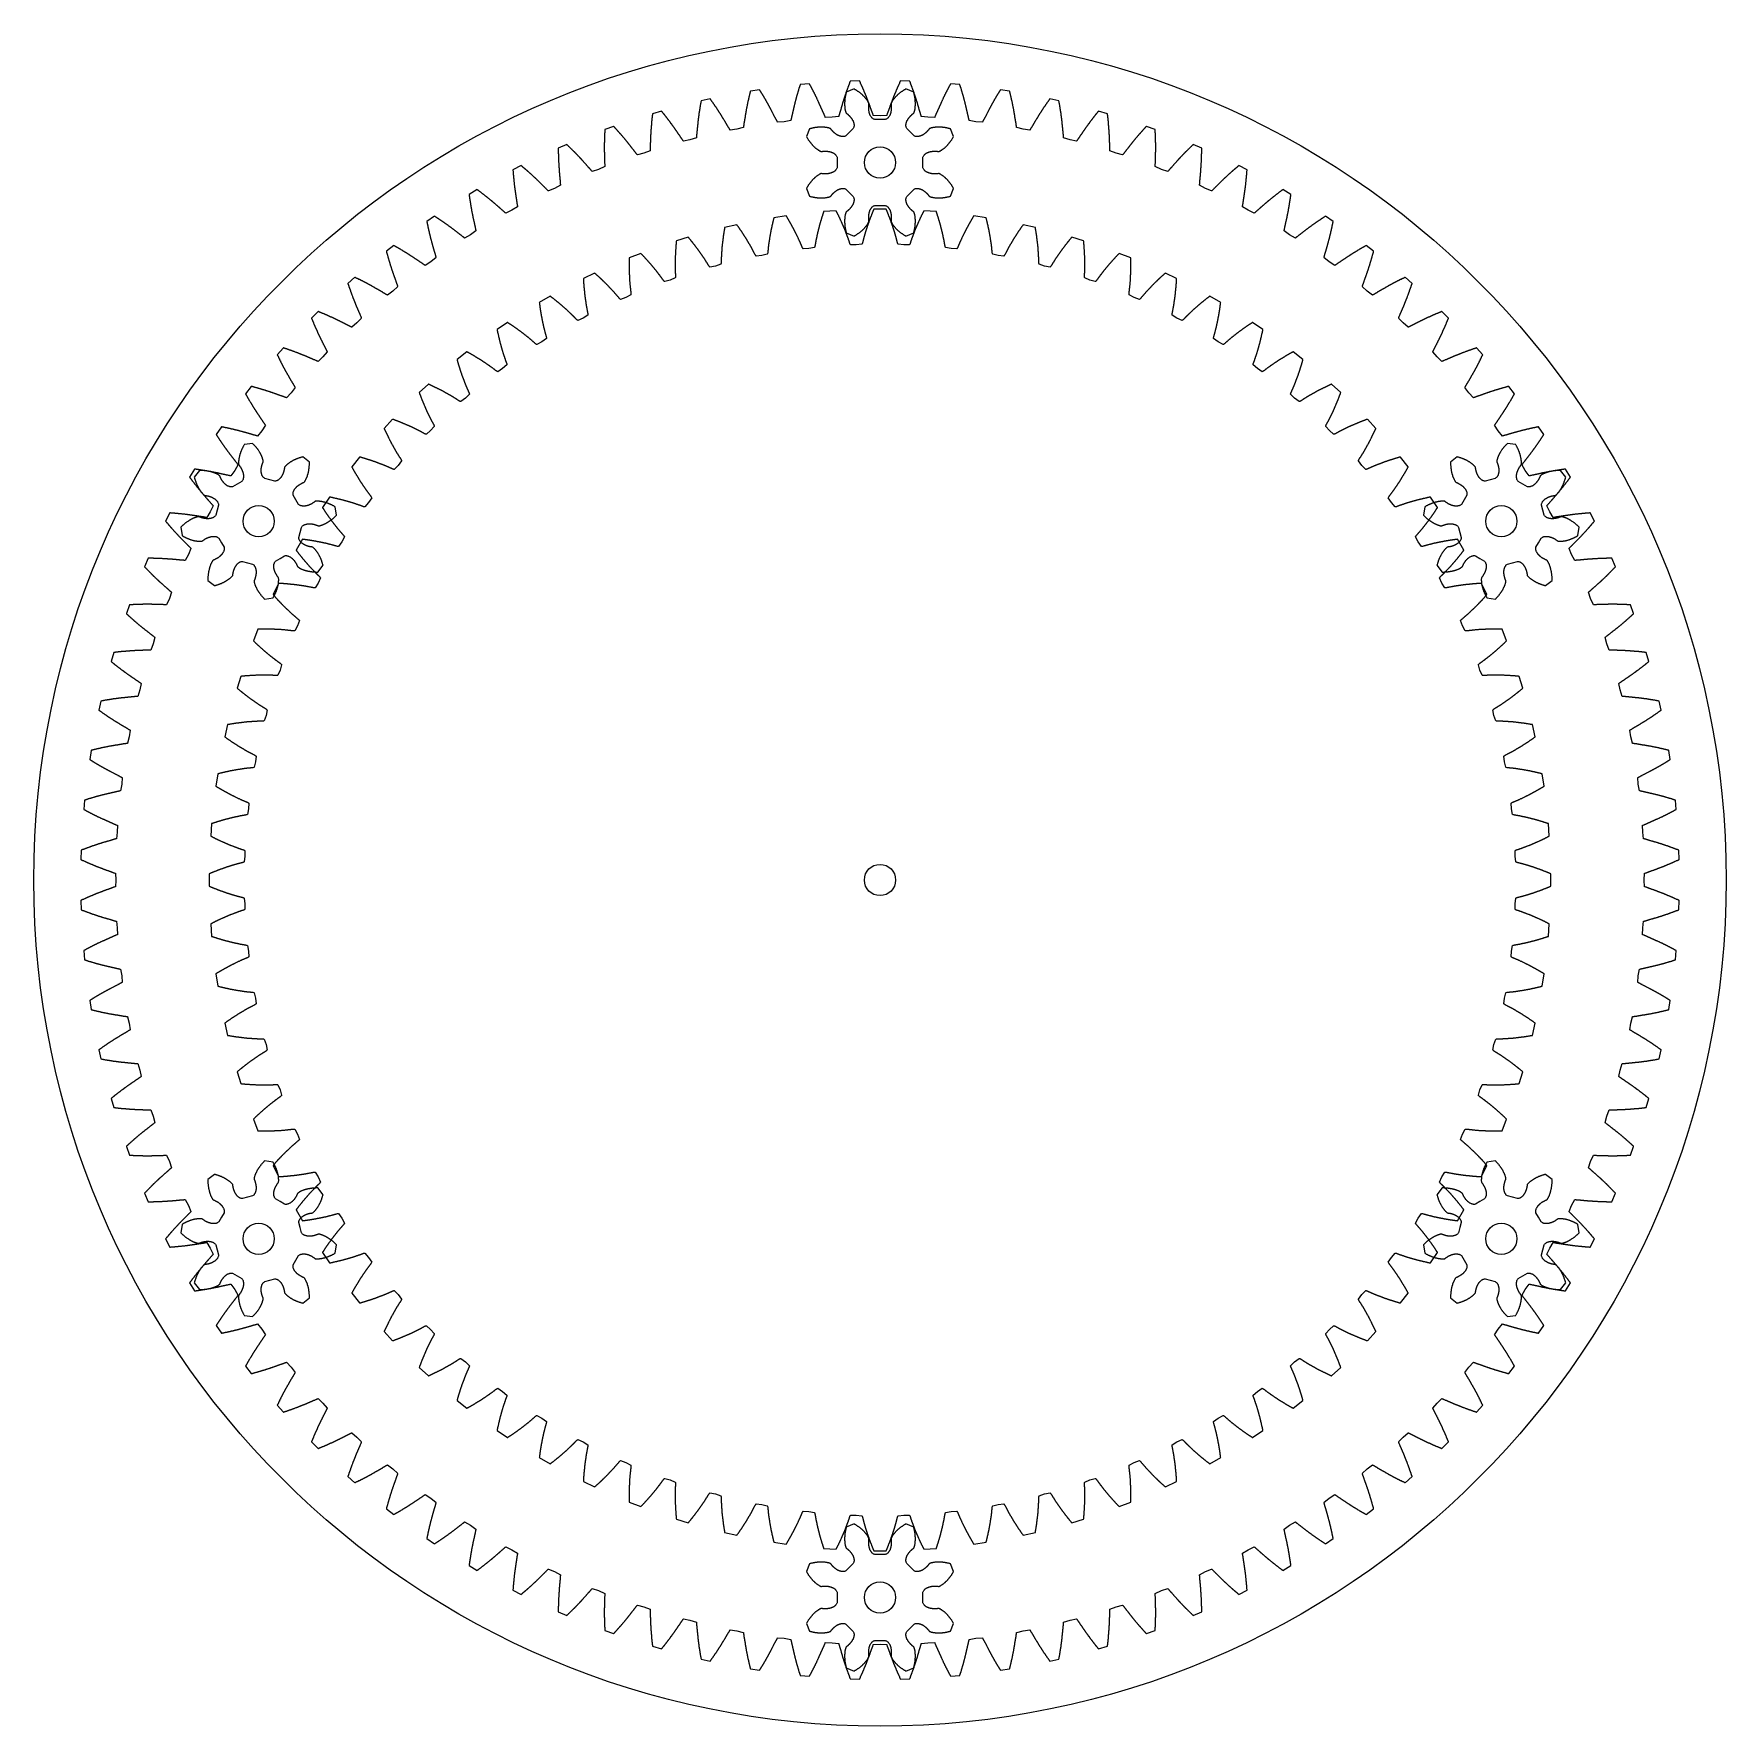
# Model space of a CAD drawing. Header units: metres. Extents: x -108 to 108, y -108 to 108.
import ezdxf

# ---------------------------------------------------------------- set-up
doc = ezdxf.new("R2010")
doc.units = ezdxf.units.M

msp = doc.modelspace()

# ---------------------------------------------------------------- linework, layer by layer
for points in [[(2.62, 102.47), (2.6, 102.42), (2.58, 102.38), (2.56, 102.33), (2.54, 102.29), (2.52, 102.24), (2.5, 102.2), (2.48, 102.15), (2.46, 102.11), (2.44, 102.07), (2.42, 102.02), (2.4, 101.98), (2.38, 101.93), (2.36, 101.89), (2.34, 101.84), (2.32, 101.8), (2.3, 101.75), (2.28, 101.71), (2.26, 101.66), (2.24, 101.62), (2.22, 101.58), (2.2, 101.53), (2.18, 101.49), (2.16, 101.44), (2.14, 101.4), (2.12, 101.35), (2.11, 101.31), (2.09, 101.26), (2.07, 101.22), (2.05, 101.17), (2.03, 101.13), (2.01, 101.08), (1.99, 101.04), (1.97, 101), (1.96, 100.95), (1.94, 100.91), (1.92, 100.86), (1.9, 100.82), (1.88, 100.77), (1.86, 100.73), (1.84, 100.68), (1.83, 100.64), (1.81, 100.59), (1.79, 100.55), (1.77, 100.5), (1.75, 100.46), (1.74, 100.41), (1.72, 100.37), (1.7, 100.33), (1.68, 100.28), (1.67, 100.24), (1.65, 100.19), (1.63, 100.15), (1.61, 100.1), (1.6, 100.06), (1.58, 100.01), (1.56, 99.97), (1.55, 99.92), (1.53, 99.88), (1.51, 99.83), (1.5, 99.79), (1.48, 99.74), (1.46, 99.7), (1.45, 99.65), (1.43, 99.61), (1.41, 99.56), (1.4, 99.52), (1.38, 99.48), (1.36, 99.43), (1.35, 99.39), (1.33, 99.34), (1.31, 99.3), (1.3, 99.25), (1.28, 99.21), (1.27, 99.16), (1.25, 99.12), (1.23, 99.07), (1.22, 99.03), (1.2, 98.98), (1.18, 98.94), (1.17, 98.89), (1.15, 98.85), (1.14, 98.8), (1.12, 98.76), (1.1, 98.71), (1.09, 98.67), (1.07, 98.62), (1.05, 98.58), (1.04, 98.53), (1.02, 98.49), (1, 98.44), (0.99, 98.4), (0.97, 98.36), (0.96, 98.31), (0.94, 98.27), (0.92, 98.22), (0.91, 98.18), (0.89, 98.13), (0.87, 98.09), (0.86, 98.04), (0, 98), (0, 98), (-0.86, 98.04), (-0.87, 98.09), (-0.89, 98.13), (-0.91, 98.18), (-0.92, 98.22), (-0.94, 98.27), (-0.96, 98.31), (-0.97, 98.36), (-0.99, 98.4), (-1, 98.44), (-1.02, 98.49), (-1.04, 98.53), (-1.05, 98.58), (-1.07, 98.62), (-1.09, 98.67), (-1.1, 98.71), (-1.12, 98.76), (-1.14, 98.8), (-1.15, 98.85), (-1.17, 98.89), (-1.18, 98.94), (-1.2, 98.98), (-1.22, 99.03), (-1.23, 99.07), (-1.25, 99.12), (-1.27, 99.16), (-1.28, 99.21), (-1.3, 99.25), (-1.31, 99.3), (-1.33, 99.34), (-1.35, 99.39), (-1.36, 99.43), (-1.38, 99.48), (-1.4, 99.52), (-1.41, 99.56), (-1.43, 99.61), (-1.45, 99.65), (-1.46, 99.7), (-1.48, 99.74), (-1.5, 99.79), (-1.51, 99.83), (-1.53, 99.88), (-1.55, 99.92), (-1.56, 99.97), (-1.58, 100.01), (-1.6, 100.06), (-1.61, 100.1), (-1.63, 100.15), (-1.65, 100.19), (-1.67, 100.24), (-1.68, 100.28), (-1.7, 100.33), (-1.72, 100.37), (-1.74, 100.41), (-1.75, 100.46), (-1.77, 100.5), (-1.79, 100.55), (-1.81, 100.59), (-1.83, 100.64), (-1.84, 100.68), (-1.86, 100.73), (-1.88, 100.77), (-1.9, 100.82), (-1.92, 100.86), (-1.94, 100.91), (-1.96, 100.95), (-1.97, 101), (-1.99, 101.04), (-2.01, 101.08), (-2.03, 101.13), (-2.05, 101.17), (-2.07, 101.22), (-2.09, 101.26), (-2.11, 101.31), (-2.12, 101.35), (-2.14, 101.4), (-2.16, 101.44), (-2.18, 101.49), (-2.2, 101.53), (-2.22, 101.58), (-2.24, 101.62), (-2.26, 101.66), (-2.28, 101.71), (-2.3, 101.75), (-2.32, 101.8), (-2.34, 101.84), (-2.36, 101.89), (-2.38, 101.93), (-2.4, 101.98), (-2.42, 102.02), (-2.44, 102.07), (-2.46, 102.11), (-2.48, 102.15), (-2.5, 102.2), (-2.52, 102.24), (-2.54, 102.29), (-2.56, 102.33), (-2.58, 102.38), (-2.6, 102.42), (-2.62, 102.47), (-3.82, 102.43), (-3.83, 102.38), (-3.85, 102.34), (-3.87, 102.29), (-3.89, 102.25), (-3.9, 102.2), (-3.92, 102.15), (-3.94, 102.11), (-3.96, 102.06), (-3.97, 102.02), (-3.99, 101.97), (-4.01, 101.93), (-4.03, 101.88), (-4.04, 101.83), (-4.06, 101.79), (-4.08, 101.74), (-4.09, 101.7), (-4.11, 101.65), (-4.13, 101.61), (-4.14, 101.56), (-4.16, 101.51), (-4.18, 101.47), (-4.19, 101.42), (-4.21, 101.38), (-4.23, 101.33), (-4.24, 101.29), (-4.26, 101.24), (-4.28, 101.19), (-4.29, 101.15), (-4.31, 101.1), (-4.32, 101.06), (-4.34, 101.01), (-4.36, 100.97), (-4.37, 100.92), (-4.39, 100.87), (-4.4, 100.83), (-4.42, 100.78), (-4.43, 100.74), (-4.45, 100.69), (-4.47, 100.65), (-4.48, 100.6), (-4.5, 100.55), (-4.51, 100.51), (-4.53, 100.46), (-4.54, 100.42), (-4.56, 100.37), (-4.57, 100.33), (-4.59, 100.28), (-4.6, 100.23), (-4.62, 100.19), (-4.63, 100.14), (-4.65, 100.1), (-4.66, 100.05), (-4.67, 100.01), (-4.69, 99.96), (-4.7, 99.91), (-4.72, 99.87), (-4.73, 99.82), (-4.75, 99.78), (-4.76, 99.73), (-4.77, 99.69), (-4.79, 99.64), (-4.8, 99.59), (-4.81, 99.55), (-4.83, 99.5), (-4.84, 99.46), (-4.86, 99.41), (-4.87, 99.37), (-4.88, 99.32), (-4.9, 99.27), (-4.91, 99.23), (-4.92, 99.18), (-4.94, 99.14), (-4.95, 99.09), (-4.96, 99.05), (-4.98, 99), (-4.99, 98.95), (-5, 98.91), (-5.02, 98.86), (-5.03, 98.82), (-5.04, 98.77), (-5.06, 98.73), (-5.07, 98.68), (-5.08, 98.63), (-5.1, 98.59), (-5.11, 98.54), (-5.12, 98.5), (-5.14, 98.45), (-5.15, 98.41), (-5.17, 98.36), (-5.18, 98.31), (-5.19, 98.27), (-5.21, 98.22), (-5.22, 98.18), (-5.23, 98.13), (-5.25, 98.08), (-5.26, 98.04), (-5.27, 97.99), (-5.29, 97.95), (-5.3, 97.9), (-6.15, 97.81), (-6.15, 97.81), (-7.01, 97.79), (-7.03, 97.84), (-7.05, 97.88), (-7.07, 97.93), (-7.09, 97.97), (-7.11, 98.01), (-7.13, 98.06), (-7.15, 98.1), (-7.17, 98.14), (-7.18, 98.19), (-7.2, 98.23), (-7.22, 98.27), (-7.24, 98.32), (-7.26, 98.36), (-7.28, 98.41), (-7.3, 98.45), (-7.32, 98.49), (-7.34, 98.54), (-7.36, 98.58), (-7.38, 98.62), (-7.39, 98.67), (-7.41, 98.71), (-7.43, 98.76), (-7.45, 98.8), (-7.47, 98.84), (-7.49, 98.89), (-7.51, 98.93), (-7.53, 98.97), (-7.55, 99.02), (-7.57, 99.06), (-7.59, 99.11), (-7.6, 99.15), (-7.62, 99.19), (-7.64, 99.24), (-7.66, 99.28), (-7.68, 99.32), (-7.7, 99.37), (-7.72, 99.41), (-7.74, 99.45), (-7.76, 99.5), (-7.78, 99.54), (-7.8, 99.59), (-7.82, 99.63), (-7.84, 99.67), (-7.86, 99.72), (-7.88, 99.76), (-7.9, 99.8), (-7.92, 99.85), (-7.94, 99.89), (-7.96, 99.93), (-7.98, 99.98), (-8, 100.02), (-8.02, 100.06), (-8.04, 100.11), (-8.06, 100.15), (-8.08, 100.19), (-8.1, 100.24), (-8.12, 100.28), (-8.14, 100.33), (-8.16, 100.37), (-8.18, 100.41), (-8.21, 100.46), (-8.23, 100.5), (-8.25, 100.54), (-8.27, 100.59), (-8.29, 100.63), (-8.31, 100.67), (-8.33, 100.72), (-8.35, 100.76), (-8.38, 100.8), (-8.4, 100.85), (-8.42, 100.89), (-8.44, 100.93), (-8.46, 100.98), (-8.48, 101.02), (-8.51, 101.06), (-8.53, 101.11), (-8.55, 101.15), (-8.57, 101.19), (-8.59, 101.24), (-8.62, 101.28), (-8.64, 101.32), (-8.66, 101.37), (-8.68, 101.41), (-8.71, 101.45), (-8.73, 101.5), (-8.75, 101.54), (-8.77, 101.58), (-8.8, 101.62), (-8.82, 101.67), (-8.84, 101.71), (-8.87, 101.75), (-8.89, 101.8), (-8.91, 101.84), (-8.94, 101.88), (-8.96, 101.93), (-8.98, 101.97), (-9.01, 102.01), (-9.03, 102.06), (-9.05, 102.1), (-10.24, 101.99), (-10.25, 101.94), (-10.27, 101.89), (-10.28, 101.85), (-10.3, 101.8), (-10.31, 101.75), (-10.33, 101.71), (-10.34, 101.66), (-10.36, 101.61), (-10.37, 101.57), (-10.39, 101.52), (-10.4, 101.47), (-10.42, 101.43), (-10.43, 101.38), (-10.44, 101.33), (-10.46, 101.29), (-10.47, 101.24), (-10.49, 101.19), (-10.5, 101.15), (-10.51, 101.1), (-10.53, 101.05), (-10.54, 101.01), (-10.55, 100.96), (-10.57, 100.91), (-10.58, 100.87), (-10.59, 100.82), (-10.61, 100.77), (-10.62, 100.73), (-10.63, 100.68), (-10.65, 100.63), (-10.66, 100.59), (-10.67, 100.54), (-10.69, 100.49), (-10.7, 100.45), (-10.71, 100.4), (-10.73, 100.35), (-10.74, 100.31), (-10.75, 100.26), (-10.76, 100.21), (-10.78, 100.17), (-10.79, 100.12), (-10.8, 100.07), (-10.81, 100.03), (-10.83, 99.98), (-10.84, 99.93), (-10.85, 99.89), (-10.86, 99.84), (-10.87, 99.79), (-10.89, 99.75), (-10.9, 99.7), (-10.91, 99.65), (-10.92, 99.61), (-10.93, 99.56), (-10.94, 99.52), (-10.96, 99.47), (-10.97, 99.42), (-10.98, 99.38), (-10.99, 99.33), (-11, 99.28), (-11.01, 99.24), (-11.02, 99.19), (-11.03, 99.14), (-11.05, 99.1), (-11.06, 99.05), (-11.07, 99), (-11.08, 98.96), (-11.09, 98.91), (-11.1, 98.86), (-11.11, 98.82), (-11.12, 98.77), (-11.13, 98.72), (-11.14, 98.68), (-11.15, 98.63), (-11.16, 98.59), (-11.17, 98.54), (-11.18, 98.49), (-11.19, 98.45), (-11.2, 98.4), (-11.21, 98.35), (-11.23, 98.31), (-11.24, 98.26), (-11.25, 98.21), (-11.26, 98.17), (-11.27, 98.12), (-11.28, 98.07), (-11.29, 98.03), (-11.3, 97.98), (-11.31, 97.93), (-11.32, 97.89), (-11.33, 97.84), (-11.34, 97.79), (-11.35, 97.75), (-11.36, 97.7), (-11.37, 97.65), (-11.38, 97.61), (-11.39, 97.56), (-11.41, 97.52), (-11.42, 97.47), (-11.43, 97.42), (-11.44, 97.38), (-12.28, 97.23), (-12.28, 97.23), (-13.14, 97.16), (-13.16, 97.2), (-13.18, 97.25), (-13.2, 97.29), (-13.23, 97.33), (-13.25, 97.37), (-13.27, 97.42), (-13.29, 97.46), (-13.31, 97.5), (-13.34, 97.54), (-13.36, 97.59), (-13.38, 97.63), (-13.4, 97.67), (-13.42, 97.71), (-13.44, 97.75), (-13.47, 97.8), (-13.49, 97.84), (-13.51, 97.88), (-13.53, 97.92), (-13.55, 97.97), (-13.58, 98.01), (-13.6, 98.05), (-13.62, 98.09), (-13.64, 98.14), (-13.66, 98.18), (-13.68, 98.22), (-13.71, 98.26), (-13.73, 98.31), (-13.75, 98.35), (-13.77, 98.39), (-13.79, 98.43), (-13.81, 98.48), (-13.84, 98.52), (-13.86, 98.56), (-13.88, 98.6), (-13.9, 98.65), (-13.92, 98.69), (-13.95, 98.73), (-13.97, 98.77), (-13.99, 98.81), (-14.01, 98.86), (-14.04, 98.9), (-14.06, 98.94), (-14.08, 98.98), (-14.1, 99.03), (-14.13, 99.07), (-14.15, 99.11), (-14.17, 99.15), (-14.19, 99.19), (-14.22, 99.24), (-14.24, 99.28), (-14.26, 99.32), (-14.29, 99.36), (-14.31, 99.41), (-14.33, 99.45), (-14.36, 99.49), (-14.38, 99.53), (-14.4, 99.57), (-14.43, 99.62), (-14.45, 99.66), (-14.47, 99.7), (-14.5, 99.74), (-14.52, 99.78), (-14.54, 99.83), (-14.57, 99.87), (-14.59, 99.91), (-14.62, 99.95), (-14.64, 99.99), (-14.66, 100.04), (-14.69, 100.08), (-14.71, 100.12), (-14.74, 100.16), (-14.76, 100.2), (-14.79, 100.25), (-14.81, 100.29), (-14.84, 100.33), (-14.86, 100.37), (-14.88, 100.41), (-14.91, 100.45), (-14.93, 100.5), (-14.96, 100.54), (-14.98, 100.58), (-15.01, 100.62), (-15.03, 100.66), (-15.06, 100.71), (-15.09, 100.75), (-15.11, 100.79), (-15.14, 100.83), (-15.16, 100.87), (-15.19, 100.91), (-15.21, 100.96), (-15.24, 101), (-15.26, 101.04), (-15.29, 101.08), (-15.32, 101.12), (-15.34, 101.16), (-15.37, 101.2), (-15.39, 101.25), (-15.42, 101.29), (-15.45, 101.33), (-16.62, 101.14), (-16.64, 101.1), (-16.65, 101.05), (-16.66, 101), (-16.67, 100.95), (-16.68, 100.91), (-16.69, 100.86), (-16.71, 100.81), (-16.72, 100.76), (-16.73, 100.72), (-16.74, 100.67), (-16.75, 100.62), (-16.76, 100.57), (-16.77, 100.53), (-16.79, 100.48), (-16.8, 100.43), (-16.81, 100.38), (-16.82, 100.34), (-16.83, 100.29), (-16.84, 100.24), (-16.85, 100.19), (-16.86, 100.15), (-16.87, 100.1), (-16.88, 100.05), (-16.89, 100), (-16.9, 99.96), (-16.91, 99.91), (-16.93, 99.86), (-16.94, 99.81), (-16.95, 99.77), (-16.96, 99.72), (-16.97, 99.67), (-16.98, 99.62), (-16.99, 99.58), (-17, 99.53), (-17.01, 99.48), (-17.02, 99.43), (-17.03, 99.39), (-17.03, 99.34), (-17.04, 99.29), (-17.05, 99.25), (-17.06, 99.2), (-17.07, 99.15), (-17.08, 99.1), (-17.09, 99.06), (-17.1, 99.01), (-17.11, 98.96), (-17.12, 98.91), (-17.13, 98.87), (-17.14, 98.82), (-17.15, 98.77), (-17.15, 98.73), (-17.16, 98.68), (-17.17, 98.63), (-17.18, 98.58), (-17.19, 98.54), (-17.2, 98.49), (-17.2, 98.44), (-17.21, 98.4), (-17.22, 98.35), (-17.23, 98.3), (-17.24, 98.25), (-17.25, 98.21), (-17.25, 98.16), (-17.26, 98.11), (-17.27, 98.07), (-17.28, 98.02), (-17.28, 97.97), (-17.29, 97.92), (-17.3, 97.88), (-17.31, 97.83), (-17.31, 97.78), (-17.32, 97.74), (-17.33, 97.69), (-17.34, 97.64), (-17.35, 97.6), (-17.35, 97.55), (-17.36, 97.5), (-17.37, 97.45), (-17.38, 97.41), (-17.38, 97.36), (-17.39, 97.31), (-17.4, 97.27), (-17.41, 97.22), (-17.41, 97.17), (-17.42, 97.12), (-17.43, 97.08), (-17.44, 97.03), (-17.44, 96.98), (-17.45, 96.94), (-17.46, 96.89), (-17.47, 96.84), (-17.48, 96.8), (-17.48, 96.75), (-17.49, 96.7), (-17.5, 96.65), (-17.51, 96.61), (-17.51, 96.56), (-17.52, 96.51), (-17.53, 96.47), (-18.36, 96.26), (-18.36, 96.26), (-19.21, 96.14), (-19.24, 96.18), (-19.26, 96.23), (-19.29, 96.27), (-19.31, 96.31), (-19.34, 96.35), (-19.36, 96.39), (-19.38, 96.43), (-19.41, 96.47), (-19.43, 96.51), (-19.46, 96.55), (-19.48, 96.59), (-19.51, 96.64), (-19.53, 96.68), (-19.56, 96.72), (-19.58, 96.76), (-19.6, 96.8), (-19.63, 96.84), (-19.65, 96.88), (-19.68, 96.92), (-19.7, 96.96), (-19.73, 97), (-19.75, 97.05), (-19.78, 97.09), (-19.8, 97.13), (-19.82, 97.17), (-19.85, 97.21), (-19.87, 97.25), (-19.9, 97.29), (-19.92, 97.33), (-19.95, 97.37), (-19.97, 97.41), (-20, 97.45), (-20.02, 97.5), (-20.04, 97.54), (-20.07, 97.58), (-20.09, 97.62), (-20.12, 97.66), (-20.14, 97.7), (-20.17, 97.74), (-20.19, 97.78), (-20.22, 97.82), (-20.24, 97.86), (-20.27, 97.9), (-20.29, 97.94), (-20.32, 97.99), (-20.34, 98.03), (-20.37, 98.07), (-20.39, 98.11), (-20.42, 98.15), (-20.45, 98.19), (-20.47, 98.23), (-20.5, 98.27), (-20.52, 98.31), (-20.55, 98.35), (-20.57, 98.39), (-20.6, 98.43), (-20.63, 98.47), (-20.65, 98.51), (-20.68, 98.55), (-20.7, 98.59), (-20.73, 98.63), (-20.76, 98.68), (-20.78, 98.72), (-20.81, 98.76), (-20.84, 98.8), (-20.86, 98.84), (-20.89, 98.88), (-20.92, 98.92), (-20.94, 98.96), (-20.97, 99), (-21, 99.04), (-21.02, 99.08), (-21.05, 99.12), (-21.08, 99.16), (-21.11, 99.2), (-21.13, 99.24), (-21.16, 99.28), (-21.19, 99.32), (-21.22, 99.36), (-21.24, 99.4), (-21.27, 99.44), (-21.3, 99.48), (-21.33, 99.52), (-21.35, 99.56), (-21.38, 99.6), (-21.41, 99.64), (-21.44, 99.68), (-21.47, 99.72), (-21.49, 99.76), (-21.52, 99.8), (-21.55, 99.84), (-21.58, 99.88), (-21.61, 99.92), (-21.63, 99.96), (-21.66, 100), (-21.69, 100.04), (-21.72, 100.08), (-21.75, 100.12), (-21.78, 100.16), (-22.94, 99.9), (-22.95, 99.85), (-22.96, 99.8), (-22.97, 99.76), (-22.98, 99.71), (-22.99, 99.66), (-22.99, 99.61), (-23, 99.56), (-23.01, 99.51), (-23.02, 99.47), (-23.03, 99.42), (-23.04, 99.37), (-23.05, 99.32), (-23.05, 99.27), (-23.06, 99.23), (-23.07, 99.18), (-23.08, 99.13), (-23.09, 99.08), (-23.09, 99.03), (-23.1, 98.98), (-23.11, 98.94), (-23.12, 98.89), (-23.12, 98.84), (-23.13, 98.79), (-23.14, 98.74), (-23.15, 98.7), (-23.15, 98.65), (-23.16, 98.6), (-23.17, 98.55), (-23.18, 98.51), (-23.18, 98.46), (-23.19, 98.41), (-23.2, 98.36), (-23.21, 98.31), (-23.21, 98.27), (-23.22, 98.22), (-23.23, 98.17), (-23.23, 98.12), (-23.24, 98.07), (-23.25, 98.03), (-23.25, 97.98), (-23.26, 97.93), (-23.26, 97.88), (-23.27, 97.84), (-23.28, 97.79), (-23.28, 97.74), (-23.29, 97.69), (-23.3, 97.64), (-23.3, 97.6), (-23.31, 97.55), (-23.31, 97.5), (-23.32, 97.45), (-23.32, 97.41), (-23.33, 97.36), (-23.34, 97.31), (-23.34, 97.26), (-23.35, 97.22), (-23.35, 97.17), (-23.36, 97.12), (-23.36, 97.07), (-23.37, 97.03), (-23.37, 96.98), (-23.38, 96.93), (-23.38, 96.88), (-23.39, 96.84), (-23.39, 96.79), (-23.4, 96.74), (-23.4, 96.69), (-23.41, 96.65), (-23.41, 96.6), (-23.42, 96.55), (-23.42, 96.5), (-23.43, 96.46), (-23.43, 96.41), (-23.43, 96.36), (-23.44, 96.31), (-23.44, 96.27), (-23.45, 96.22), (-23.45, 96.17), (-23.46, 96.12), (-23.46, 96.08), (-23.47, 96.03), (-23.47, 95.98), (-23.48, 95.93), (-23.48, 95.89), (-23.49, 95.84), (-23.49, 95.79), (-23.5, 95.74), (-23.5, 95.7), (-23.5, 95.65), (-23.51, 95.6), (-23.51, 95.55), (-23.52, 95.51), (-23.52, 95.46), (-23.53, 95.41), (-23.53, 95.36), (-23.54, 95.32), (-23.54, 95.27), (-23.55, 95.22), (-23.55, 95.17), (-24.37, 94.92), (-24.37, 94.92), (-25.21, 94.75), (-25.24, 94.79), (-25.27, 94.83), (-25.29, 94.87), (-25.32, 94.91), (-25.35, 94.94), (-25.37, 94.98), (-25.4, 95.02), (-25.43, 95.06), (-25.46, 95.1), (-25.48, 95.14), (-25.51, 95.18), (-25.54, 95.22), (-25.56, 95.26), (-25.59, 95.3), (-25.62, 95.34), (-25.64, 95.38), (-25.67, 95.42), (-25.7, 95.46), (-25.72, 95.5), (-25.75, 95.54), (-25.78, 95.57), (-25.81, 95.61), (-25.83, 95.65), (-25.86, 95.69), (-25.89, 95.73), (-25.91, 95.77), (-25.94, 95.81), (-25.97, 95.85), (-25.99, 95.89), (-26.02, 95.93), (-26.05, 95.97), (-26.08, 96.01), (-26.1, 96.05), (-26.13, 96.09), (-26.16, 96.12), (-26.18, 96.16), (-26.21, 96.2), (-26.24, 96.24), (-26.26, 96.28), (-26.29, 96.32), (-26.32, 96.36), (-26.35, 96.4), (-26.38, 96.44), (-26.4, 96.48), (-26.43, 96.52), (-26.46, 96.56), (-26.49, 96.59), (-26.51, 96.63), (-26.54, 96.67), (-26.57, 96.71), (-26.6, 96.75), (-26.63, 96.79), (-26.65, 96.83), (-26.68, 96.87), (-26.71, 96.91), (-26.74, 96.94), (-26.77, 96.98), (-26.8, 97.02), (-26.83, 97.06), (-26.85, 97.1), (-26.88, 97.14), (-26.91, 97.18), (-26.94, 97.22), (-26.97, 97.25), (-27, 97.29), (-27.03, 97.33), (-27.06, 97.37), (-27.09, 97.41), (-27.12, 97.45), (-27.15, 97.49), (-27.17, 97.52), (-27.2, 97.56), (-27.23, 97.6), (-27.26, 97.64), (-27.29, 97.68), (-27.32, 97.72), (-27.35, 97.76), (-27.38, 97.79), (-27.41, 97.83), (-27.44, 97.87), (-27.47, 97.91), (-27.5, 97.95), (-27.53, 97.99), (-27.56, 98.02), (-27.59, 98.06), (-27.62, 98.1), (-27.65, 98.14), (-27.68, 98.18), (-27.71, 98.21), (-27.75, 98.25), (-27.78, 98.29), (-27.81, 98.33), (-27.84, 98.37), (-27.87, 98.4), (-27.9, 98.44), (-27.93, 98.48), (-27.96, 98.52), (-27.99, 98.56), (-28.02, 98.59), (-29.17, 98.26), (-29.17, 98.21), (-29.18, 98.16), (-29.19, 98.12), (-29.19, 98.07), (-29.2, 98.02), (-29.2, 97.97), (-29.21, 97.92), (-29.21, 97.87), (-29.22, 97.82), (-29.23, 97.78), (-29.23, 97.73), (-29.24, 97.68), (-29.24, 97.63), (-29.25, 97.58), (-29.25, 97.53), (-29.26, 97.48), (-29.26, 97.44), (-29.27, 97.39), (-29.27, 97.34), (-29.28, 97.29), (-29.28, 97.24), (-29.29, 97.19), (-29.29, 97.15), (-29.29, 97.1), (-29.3, 97.05), (-29.3, 97), (-29.31, 96.95), (-29.31, 96.9), (-29.32, 96.86), (-29.32, 96.81), (-29.32, 96.76), (-29.33, 96.71), (-29.33, 96.66), (-29.34, 96.61), (-29.34, 96.57), (-29.34, 96.52), (-29.35, 96.47), (-29.35, 96.42), (-29.35, 96.37), (-29.36, 96.33), (-29.36, 96.28), (-29.37, 96.23), (-29.37, 96.18), (-29.37, 96.13), (-29.37, 96.09), (-29.38, 96.04), (-29.38, 95.99), (-29.38, 95.94), (-29.39, 95.89), (-29.39, 95.85), (-29.39, 95.8), (-29.39, 95.75), (-29.4, 95.7), (-29.4, 95.65), (-29.4, 95.61), (-29.41, 95.56), (-29.41, 95.51), (-29.41, 95.46), (-29.41, 95.41), (-29.41, 95.37), (-29.42, 95.32), (-29.42, 95.27), (-29.42, 95.22), (-29.42, 95.18), (-29.42, 95.13), (-29.43, 95.08), (-29.43, 95.03), (-29.43, 94.99), (-29.43, 94.94), (-29.43, 94.89), (-29.43, 94.84), (-29.44, 94.8), (-29.44, 94.75), (-29.44, 94.7), (-29.44, 94.65), (-29.44, 94.6), (-29.44, 94.56), (-29.45, 94.51), (-29.45, 94.46), (-29.45, 94.41), (-29.45, 94.37), (-29.45, 94.32), (-29.45, 94.27), (-29.46, 94.22), (-29.46, 94.18), (-29.46, 94.13), (-29.46, 94.08), (-29.46, 94.03), (-29.46, 93.98), (-29.47, 93.94), (-29.47, 93.89), (-29.47, 93.84), (-29.47, 93.79), (-29.47, 93.75), (-29.47, 93.7), (-29.48, 93.65), (-29.48, 93.6), (-29.48, 93.56), (-29.48, 93.51), (-30.28, 93.2), (-30.28, 93.2), (-31.11, 92.98), (-31.14, 93.02), (-31.17, 93.05), (-31.2, 93.09), (-31.23, 93.13), (-31.26, 93.17), (-31.29, 93.2), (-31.32, 93.24), (-31.35, 93.28), (-31.38, 93.32), (-31.41, 93.35), (-31.44, 93.39), (-31.46, 93.43), (-31.49, 93.47), (-31.52, 93.5), (-31.55, 93.54), (-31.58, 93.58), (-31.61, 93.62), (-31.64, 93.65), (-31.67, 93.69), (-31.7, 93.73), (-31.73, 93.77), (-31.76, 93.8), (-31.79, 93.84), (-31.82, 93.88), (-31.85, 93.92), (-31.88, 93.96), (-31.91, 93.99), (-31.93, 94.03), (-31.96, 94.07), (-31.99, 94.11), (-32.02, 94.14), (-32.05, 94.18), (-32.08, 94.22), (-32.11, 94.26), (-32.14, 94.29), (-32.17, 94.33), (-32.2, 94.37), (-32.23, 94.41), (-32.26, 94.44), (-32.29, 94.48), (-32.32, 94.52), (-32.35, 94.55), (-32.38, 94.59), (-32.41, 94.63), (-32.44, 94.67), (-32.47, 94.7), (-32.5, 94.74), (-32.53, 94.78), (-32.56, 94.82), (-32.59, 94.85), (-32.62, 94.89), (-32.65, 94.93), (-32.68, 94.96), (-32.71, 95), (-32.74, 95.04), (-32.77, 95.07), (-32.81, 95.11), (-32.84, 95.15), (-32.87, 95.19), (-32.9, 95.22), (-32.93, 95.26), (-32.96, 95.3), (-32.99, 95.33), (-33.02, 95.37), (-33.05, 95.41), (-33.09, 95.44), (-33.12, 95.48), (-33.15, 95.52), (-33.18, 95.55), (-33.21, 95.59), (-33.24, 95.63), (-33.28, 95.66), (-33.31, 95.7), (-33.34, 95.74), (-33.37, 95.77), (-33.4, 95.81), (-33.44, 95.85), (-33.47, 95.88), (-33.5, 95.92), (-33.53, 95.95), (-33.57, 95.99), (-33.6, 96.03), (-33.63, 96.06), (-33.66, 96.1), (-33.7, 96.14), (-33.73, 96.17), (-33.76, 96.21), (-33.79, 96.24), (-33.83, 96.28), (-33.86, 96.32), (-33.89, 96.35), (-33.93, 96.39), (-33.96, 96.42), (-33.99, 96.46), (-34.03, 96.5), (-34.06, 96.53), (-34.09, 96.57), (-34.13, 96.6), (-34.16, 96.64), (-35.28, 96.24), (-35.28, 96.19), (-35.29, 96.14), (-35.29, 96.09), (-35.29, 96.04), (-35.29, 95.99), (-35.3, 95.94), (-35.3, 95.89), (-35.3, 95.85), (-35.3, 95.8), (-35.31, 95.75), (-35.31, 95.7), (-35.31, 95.65), (-35.31, 95.6), (-35.32, 95.55), (-35.32, 95.5), (-35.32, 95.46), (-35.32, 95.41), (-35.32, 95.36), (-35.33, 95.31), (-35.33, 95.26), (-35.33, 95.21), (-35.33, 95.16), (-35.33, 95.11), (-35.33, 95.07), (-35.33, 95.02), (-35.34, 94.97), (-35.34, 94.92), (-35.34, 94.87), (-35.34, 94.82), (-35.34, 94.78), (-35.34, 94.73), (-35.34, 94.68), (-35.34, 94.63), (-35.34, 94.58), (-35.35, 94.53), (-35.35, 94.48), (-35.35, 94.44), (-35.35, 94.39), (-35.35, 94.34), (-35.35, 94.29), (-35.35, 94.24), (-35.35, 94.2), (-35.35, 94.15), (-35.35, 94.1), (-35.35, 94.05), (-35.35, 94), (-35.35, 93.95), (-35.35, 93.91), (-35.35, 93.86), (-35.35, 93.81), (-35.35, 93.76), (-35.35, 93.71), (-35.35, 93.67), (-35.35, 93.62), (-35.35, 93.57), (-35.35, 93.52), (-35.35, 93.48), (-35.35, 93.43), (-35.35, 93.38), (-35.34, 93.33), (-35.34, 93.28), (-35.34, 93.24), (-35.34, 93.19), (-35.34, 93.14), (-35.34, 93.09), (-35.34, 93.05), (-35.34, 93), (-35.34, 92.95), (-35.33, 92.9), (-35.33, 92.85), (-35.33, 92.81), (-35.33, 92.76), (-35.33, 92.71), (-35.33, 92.66), (-35.33, 92.62), (-35.32, 92.57), (-35.32, 92.52), (-35.32, 92.47), (-35.32, 92.43), (-35.32, 92.38), (-35.32, 92.33), (-35.32, 92.28), (-35.32, 92.24), (-35.31, 92.19), (-35.31, 92.14), (-35.31, 92.09), (-35.31, 92.04), (-35.31, 92), (-35.31, 91.95), (-35.31, 91.9), (-35.3, 91.85), (-35.3, 91.81), (-35.3, 91.76), (-35.3, 91.71), (-35.3, 91.66), (-35.3, 91.62), (-35.3, 91.57), (-35.3, 91.52), (-35.29, 91.47), (-36.08, 91.12), (-36.08, 91.12), (-36.89, 90.84), (-36.92, 90.88), (-36.95, 90.91), (-36.98, 90.95), (-37.02, 90.98), (-37.05, 91.02), (-37.08, 91.05), (-37.11, 91.09), (-37.14, 91.13), (-37.17, 91.16), (-37.21, 91.2), (-37.24, 91.23), (-37.27, 91.27), (-37.3, 91.3), (-37.33, 91.34), (-37.36, 91.38), (-37.4, 91.41), (-37.43, 91.45), (-37.46, 91.48), (-37.49, 91.52), (-37.52, 91.55), (-37.55, 91.59), (-37.59, 91.63), (-37.62, 91.66), (-37.65, 91.7), (-37.68, 91.73), (-37.71, 91.77), (-37.74, 91.8), (-37.78, 91.84), (-37.81, 91.88), (-37.84, 91.91), (-37.87, 91.95), (-37.9, 91.98), (-37.93, 92.02), (-37.97, 92.05), (-38, 92.09), (-38.03, 92.12), (-38.06, 92.16), (-38.09, 92.2), (-38.13, 92.23), (-38.16, 92.27), (-38.19, 92.3), (-38.22, 92.34), (-38.25, 92.37), (-38.29, 92.41), (-38.32, 92.44), (-38.35, 92.48), (-38.38, 92.51), (-38.42, 92.55), (-38.45, 92.58), (-38.48, 92.62), (-38.51, 92.65), (-38.55, 92.69), (-38.58, 92.72), (-38.61, 92.76), (-38.65, 92.79), (-38.68, 92.83), (-38.71, 92.86), (-38.75, 92.9), (-38.78, 92.93), (-38.81, 92.97), (-38.85, 93), (-38.88, 93.04), (-38.91, 93.07), (-38.95, 93.11), (-38.98, 93.14), (-39.01, 93.18), (-39.05, 93.21), (-39.08, 93.25), (-39.12, 93.28), (-39.15, 93.32), (-39.18, 93.35), (-39.22, 93.38), (-39.25, 93.42), (-39.29, 93.45), (-39.32, 93.49), (-39.35, 93.52), (-39.39, 93.56), (-39.42, 93.59), (-39.46, 93.62), (-39.49, 93.66), (-39.53, 93.69), (-39.56, 93.73), (-39.6, 93.76), (-39.63, 93.8), (-39.67, 93.83), (-39.7, 93.86), (-39.74, 93.9), (-39.77, 93.93), (-39.81, 93.97), (-39.84, 94), (-39.88, 94.03), (-39.91, 94.07), (-39.95, 94.1), (-39.98, 94.14), (-40.02, 94.17), (-40.05, 94.2), (-40.09, 94.24), (-40.12, 94.27), (-40.16, 94.31), (-41.25, 93.83), (-41.25, 93.78), (-41.25, 93.73), (-41.25, 93.68), (-41.25, 93.64), (-41.25, 93.59), (-41.25, 93.54), (-41.25, 93.49), (-41.25, 93.44), (-41.25, 93.39), (-41.25, 93.34), (-41.25, 93.29), (-41.25, 93.24), (-41.25, 93.2), (-41.25, 93.15), (-41.24, 93.1), (-41.24, 93.05), (-41.24, 93), (-41.24, 92.95), (-41.24, 92.9), (-41.24, 92.85), (-41.24, 92.81), (-41.24, 92.76), (-41.23, 92.71), (-41.23, 92.66), (-41.23, 92.61), (-41.23, 92.56), (-41.23, 92.51), (-41.23, 92.47), (-41.22, 92.42), (-41.22, 92.37), (-41.22, 92.32), (-41.22, 92.27), (-41.22, 92.22), (-41.21, 92.18), (-41.21, 92.13), (-41.21, 92.08), (-41.21, 92.03), (-41.2, 91.98), (-41.2, 91.93), (-41.2, 91.89), (-41.2, 91.84), (-41.19, 91.79), (-41.19, 91.74), (-41.19, 91.69), (-41.19, 91.65), (-41.18, 91.6), (-41.18, 91.55), (-41.18, 91.5), (-41.17, 91.45), (-41.17, 91.41), (-41.17, 91.36), (-41.16, 91.31), (-41.16, 91.26), (-41.16, 91.21), (-41.15, 91.17), (-41.15, 91.12), (-41.15, 91.07), (-41.14, 91.02), (-41.14, 90.98), (-41.13, 90.93), (-41.13, 90.88), (-41.13, 90.83), (-41.12, 90.79), (-41.12, 90.74), (-41.11, 90.69), (-41.11, 90.64), (-41.11, 90.6), (-41.1, 90.55), (-41.1, 90.5), (-41.09, 90.45), (-41.09, 90.41), (-41.08, 90.36), (-41.08, 90.31), (-41.08, 90.26), (-41.07, 90.22), (-41.07, 90.17), (-41.06, 90.12), (-41.06, 90.07), (-41.05, 90.03), (-41.05, 89.98), (-41.05, 89.93), (-41.04, 89.88), (-41.04, 89.84), (-41.03, 89.79), (-41.03, 89.74), (-41.02, 89.69), (-41.02, 89.65), (-41.02, 89.6), (-41.01, 89.55), (-41.01, 89.5), (-41, 89.46), (-41, 89.41), (-40.99, 89.36), (-40.99, 89.31), (-40.99, 89.27), (-40.98, 89.22), (-40.98, 89.17), (-40.97, 89.12), (-40.97, 89.08), (-41.73, 88.67), (-41.73, 88.67), (-42.52, 88.35), (-42.55, 88.38), (-42.59, 88.41), (-42.62, 88.45), (-42.66, 88.48), (-42.69, 88.51), (-42.72, 88.55), (-42.76, 88.58), (-42.79, 88.61), (-42.82, 88.65), (-42.86, 88.68), (-42.89, 88.72), (-42.93, 88.75), (-42.96, 88.78), (-42.99, 88.82), (-43.03, 88.85), (-43.06, 88.88), (-43.1, 88.92), (-43.13, 88.95), (-43.16, 88.98), (-43.2, 89.02), (-43.23, 89.05), (-43.26, 89.08), (-43.3, 89.12), (-43.33, 89.15), (-43.37, 89.19), (-43.4, 89.22), (-43.43, 89.25), (-43.47, 89.29), (-43.5, 89.32), (-43.54, 89.35), (-43.57, 89.39), (-43.6, 89.42), (-43.64, 89.45), (-43.67, 89.49), (-43.7, 89.52), (-43.74, 89.55), (-43.77, 89.59), (-43.81, 89.62), (-43.84, 89.65), (-43.88, 89.69), (-43.91, 89.72), (-43.94, 89.75), (-43.98, 89.79), (-44.01, 89.82), (-44.05, 89.85), (-44.08, 89.89), (-44.12, 89.92), (-44.15, 89.95), (-44.19, 89.99), (-44.22, 90.02), (-44.26, 90.05), (-44.29, 90.09), (-44.33, 90.12), (-44.36, 90.15), (-44.4, 90.18), (-44.43, 90.22), (-44.47, 90.25), (-44.5, 90.28), (-44.54, 90.32), (-44.57, 90.35), (-44.61, 90.38), (-44.64, 90.41), (-44.68, 90.45), (-44.72, 90.48), (-44.75, 90.51), (-44.79, 90.54), (-44.82, 90.58), (-44.86, 90.61), (-44.9, 90.64), (-44.93, 90.67), (-44.97, 90.71), (-45, 90.74), (-45.04, 90.77), (-45.08, 90.8), (-45.11, 90.83), (-45.15, 90.87), (-45.19, 90.9), (-45.22, 90.93), (-45.26, 90.96), (-45.3, 90.99), (-45.33, 91.03), (-45.37, 91.06), (-45.41, 91.09), (-45.44, 91.12), (-45.48, 91.15), (-45.52, 91.19), (-45.55, 91.22), (-45.59, 91.25), (-45.63, 91.28), (-45.66, 91.31), (-45.7, 91.34), (-45.74, 91.38), (-45.78, 91.41), (-45.81, 91.44), (-45.85, 91.47), (-45.89, 91.5), (-45.93, 91.53), (-45.96, 91.57), (-46, 91.6), (-47.06, 91.06), (-47.06, 91.01), (-47.06, 90.96), (-47.05, 90.91), (-47.05, 90.86), (-47.05, 90.81), (-47.04, 90.76), (-47.04, 90.71), (-47.04, 90.66), (-47.03, 90.62), (-47.03, 90.57), (-47.03, 90.52), (-47.02, 90.47), (-47.02, 90.42), (-47.01, 90.37), (-47.01, 90.32), (-47.01, 90.28), (-47, 90.23), (-47, 90.18), (-46.99, 90.13), (-46.99, 90.08), (-46.98, 90.03), (-46.98, 89.98), (-46.97, 89.94), (-46.97, 89.89), (-46.97, 89.84), (-46.96, 89.79), (-46.96, 89.74), (-46.95, 89.69), (-46.95, 89.65), (-46.94, 89.6), (-46.94, 89.55), (-46.93, 89.5), (-46.93, 89.45), (-46.92, 89.41), (-46.92, 89.36), (-46.91, 89.31), (-46.9, 89.26), (-46.9, 89.21), (-46.89, 89.17), (-46.89, 89.12), (-46.88, 89.07), (-46.88, 89.02), (-46.87, 88.97), (-46.86, 88.93), (-46.86, 88.88), (-46.85, 88.83), (-46.85, 88.78), (-46.84, 88.74), (-46.83, 88.69), (-46.83, 88.64), (-46.82, 88.59), (-46.82, 88.55), (-46.81, 88.5), (-46.8, 88.45), (-46.8, 88.4), (-46.79, 88.36), (-46.78, 88.31), (-46.78, 88.26), (-46.77, 88.21), (-46.76, 88.17), (-46.76, 88.12), (-46.75, 88.07), (-46.74, 88.02), (-46.74, 87.98), (-46.73, 87.93), (-46.72, 87.88), (-46.71, 87.84), (-46.71, 87.79), (-46.7, 87.74), (-46.69, 87.69), (-46.68, 87.65), (-46.68, 87.6), (-46.67, 87.55), (-46.66, 87.51), (-46.66, 87.46), (-46.65, 87.41), (-46.64, 87.36), (-46.63, 87.32), (-46.63, 87.27), (-46.62, 87.22), (-46.61, 87.18), (-46.6, 87.13), (-46.6, 87.08), (-46.59, 87.03), (-46.58, 86.99), (-46.57, 86.94), (-46.57, 86.89), (-46.56, 86.85), (-46.55, 86.8), (-46.55, 86.75), (-46.54, 86.7), (-46.53, 86.66), (-46.52, 86.61), (-46.52, 86.56), (-46.51, 86.52), (-46.5, 86.47), (-46.49, 86.42), (-46.49, 86.37), (-46.48, 86.33), (-47.21, 85.88), (-47.21, 85.88), (-47.98, 85.5), (-48.02, 85.53), (-48.06, 85.56), (-48.09, 85.6), (-48.13, 85.63), (-48.16, 85.66), (-48.2, 85.69), (-48.23, 85.72), (-48.27, 85.75), (-48.31, 85.78), (-48.34, 85.82), (-48.38, 85.85), (-48.41, 85.88), (-48.45, 85.91), (-48.49, 85.94), (-48.52, 85.97), (-48.56, 86), (-48.59, 86.04), (-48.63, 86.07), (-48.67, 86.1), (-48.7, 86.13), (-48.74, 86.16), (-48.77, 86.19), (-48.81, 86.22), (-48.84, 86.26), (-48.88, 86.29), (-48.92, 86.32), (-48.95, 86.35), (-48.99, 86.38), (-49.02, 86.41), (-49.06, 86.44), (-49.1, 86.47), (-49.13, 86.51), (-49.17, 86.54), (-49.2, 86.57), (-49.24, 86.6), (-49.28, 86.63), (-49.31, 86.66), (-49.35, 86.69), (-49.38, 86.73), (-49.42, 86.76), (-49.46, 86.79), (-49.49, 86.82), (-49.53, 86.85), (-49.57, 86.88), (-49.6, 86.91), (-49.64, 86.94), (-49.68, 86.97), (-49.71, 87), (-49.75, 87.03), (-49.79, 87.07), (-49.82, 87.1), (-49.86, 87.13), (-49.9, 87.16), (-49.93, 87.19), (-49.97, 87.22), (-50.01, 87.25), (-50.05, 87.28), (-50.08, 87.31), (-50.12, 87.34), (-50.16, 87.37), (-50.2, 87.4), (-50.23, 87.43), (-50.27, 87.46), (-50.31, 87.49), (-50.35, 87.52), (-50.38, 87.55), (-50.42, 87.58), (-50.46, 87.61), (-50.5, 87.64), (-50.54, 87.67), (-50.57, 87.7), (-50.61, 87.73), (-50.65, 87.76), (-50.69, 87.79), (-50.73, 87.82), (-50.77, 87.85), (-50.8, 87.88), (-50.84, 87.91), (-50.88, 87.94), (-50.92, 87.97), (-50.96, 88), (-51, 88.03), (-51.04, 88.06), (-51.07, 88.09), (-51.11, 88.12), (-51.15, 88.15), (-51.19, 88.18), (-51.23, 88.21), (-51.27, 88.24), (-51.31, 88.27), (-51.35, 88.3), (-51.39, 88.32), (-51.43, 88.35), (-51.47, 88.38), (-51.5, 88.41), (-51.54, 88.44), (-51.58, 88.47), (-51.62, 88.5), (-51.66, 88.53), (-52.69, 87.92), (-52.68, 87.87), (-52.68, 87.82), (-52.67, 87.78), (-52.66, 87.73), (-52.66, 87.68), (-52.65, 87.63), (-52.64, 87.58), (-52.64, 87.53), (-52.63, 87.48), (-52.62, 87.44), (-52.62, 87.39), (-52.61, 87.34), (-52.6, 87.29), (-52.6, 87.24), (-52.59, 87.19), (-52.58, 87.15), (-52.57, 87.1), (-52.57, 87.05), (-52.56, 87), (-52.55, 86.95), (-52.54, 86.91), (-52.54, 86.86), (-52.53, 86.81), (-52.52, 86.76), (-52.51, 86.71), (-52.51, 86.67), (-52.5, 86.62), (-52.49, 86.57), (-52.48, 86.52), (-52.47, 86.47), (-52.47, 86.43), (-52.46, 86.38), (-52.45, 86.33), (-52.44, 86.28), (-52.43, 86.24), (-52.42, 86.19), (-52.42, 86.14), (-52.41, 86.09), (-52.4, 86.05), (-52.39, 86), (-52.38, 85.95), (-52.37, 85.9), (-52.36, 85.86), (-52.36, 85.81), (-52.35, 85.76), (-52.34, 85.71), (-52.33, 85.67), (-52.32, 85.62), (-52.31, 85.57), (-52.3, 85.53), (-52.29, 85.48), (-52.28, 85.43), (-52.27, 85.38), (-52.26, 85.34), (-52.26, 85.29), (-52.25, 85.24), (-52.24, 85.2), (-52.23, 85.15), (-52.22, 85.1), (-52.21, 85.06), (-52.2, 85.01), (-52.19, 84.96), (-52.18, 84.92), (-52.17, 84.87), (-52.16, 84.82), (-52.15, 84.78), (-52.14, 84.73), (-52.13, 84.68), (-52.12, 84.64), (-52.11, 84.59), (-52.1, 84.54), (-52.09, 84.5), (-52.08, 84.45), (-52.06, 84.4), (-52.05, 84.36), (-52.04, 84.31), (-52.03, 84.26), (-52.02, 84.22), (-52.01, 84.17), (-52, 84.12), (-51.99, 84.08), (-51.98, 84.03), (-51.97, 83.98), (-51.96, 83.94), (-51.95, 83.89), (-51.94, 83.84), (-51.93, 83.8), (-51.92, 83.75), (-51.91, 83.7), (-51.9, 83.66), (-51.89, 83.61), (-51.88, 83.56), (-51.87, 83.52), (-51.86, 83.47), (-51.85, 83.43), (-51.84, 83.38), (-51.83, 83.33), (-51.82, 83.29), (-51.81, 83.24), (-52.51, 82.74), (-52.51, 82.74), (-53.26, 82.32), (-53.3, 82.35), (-53.33, 82.38), (-53.37, 82.41), (-53.41, 82.44), (-53.45, 82.46), (-53.48, 82.49), (-53.52, 82.52), (-53.56, 82.55), (-53.6, 82.58), (-53.64, 82.61), (-53.67, 82.64), (-53.71, 82.67), (-53.75, 82.7), (-53.79, 82.73), (-53.82, 82.76), (-53.86, 82.79), (-53.9, 82.81), (-53.94, 82.84), (-53.98, 82.87), (-54.01, 82.9), (-54.05, 82.93), (-54.09, 82.96), (-54.13, 82.99), (-54.16, 83.02), (-54.2, 83.05), (-54.24, 83.08), (-54.28, 83.11), (-54.32, 83.13), (-54.35, 83.16), (-54.39, 83.19), (-54.43, 83.22), (-54.47, 83.25), (-54.5, 83.28), (-54.54, 83.31), (-54.58, 83.34), (-54.62, 83.37), (-54.66, 83.4), (-54.69, 83.42), (-54.73, 83.45), (-54.77, 83.48), (-54.81, 83.51), (-54.85, 83.54), (-54.89, 83.57), (-54.92, 83.6), (-54.96, 83.63), (-55, 83.65), (-55.04, 83.68), (-55.08, 83.71), (-55.12, 83.74), (-55.16, 83.77), (-55.19, 83.8), (-55.23, 83.82), (-55.27, 83.85), (-55.31, 83.88), (-55.35, 83.91), (-55.39, 83.94), (-55.43, 83.96), (-55.47, 83.99), (-55.51, 84.02), (-55.55, 84.05), (-55.59, 84.08), (-55.62, 84.1), (-55.66, 84.13), (-55.7, 84.16), (-55.74, 84.19), (-55.78, 84.22), (-55.82, 84.24), (-55.86, 84.27), (-55.9, 84.3), (-55.94, 84.33), (-55.98, 84.35), (-56.02, 84.38), (-56.06, 84.41), (-56.1, 84.44), (-56.14, 84.46), (-56.18, 84.49), (-56.22, 84.52), (-56.26, 84.55), (-56.3, 84.57), (-56.34, 84.6), (-56.38, 84.63), (-56.42, 84.65), (-56.46, 84.68), (-56.5, 84.71), (-56.55, 84.74), (-56.59, 84.76), (-56.63, 84.79), (-56.67, 84.82), (-56.71, 84.84), (-56.75, 84.87), (-56.79, 84.9), (-56.83, 84.92), (-56.87, 84.95), (-56.91, 84.98), (-56.95, 85), (-57, 85.03), (-57.04, 85.06), (-57.08, 85.08), (-57.12, 85.11), (-58.11, 84.44), (-58.1, 84.39), (-58.09, 84.34), (-58.08, 84.29), (-58.07, 84.25), (-58.06, 84.2), (-58.05, 84.15), (-58.04, 84.1), (-58.03, 84.05), (-58.02, 84.01), (-58.01, 83.96), (-58, 83.91), (-57.99, 83.86), (-57.98, 83.82), (-57.97, 83.77), (-57.96, 83.72), (-57.95, 83.67), (-57.94, 83.62), (-57.93, 83.58), (-57.92, 83.53), (-57.91, 83.48), (-57.9, 83.43), (-57.89, 83.39), (-57.88, 83.34), (-57.87, 83.29), (-57.85, 83.24), (-57.84, 83.2), (-57.83, 83.15), (-57.82, 83.1), (-57.81, 83.06), (-57.8, 83.01), (-57.79, 82.96), (-57.78, 82.91), (-57.77, 82.87), (-57.76, 82.82), (-57.74, 82.77), (-57.73, 82.73), (-57.72, 82.68), (-57.71, 82.63), (-57.7, 82.59), (-57.69, 82.54), (-57.68, 82.49), (-57.66, 82.45), (-57.65, 82.4), (-57.64, 82.35), (-57.63, 82.31), (-57.62, 82.26), (-57.61, 82.21), (-57.59, 82.17), (-57.58, 82.12), (-57.57, 82.07), (-57.56, 82.03), (-57.54, 81.98), (-57.53, 81.93), (-57.52, 81.89), (-57.51, 81.84), (-57.49, 81.79), (-57.48, 81.75), (-57.47, 81.7), (-57.46, 81.66), (-57.44, 81.61), (-57.43, 81.56), (-57.42, 81.52), (-57.41, 81.47), (-57.39, 81.43), (-57.38, 81.38), (-57.37, 81.33), (-57.35, 81.29), (-57.34, 81.24), (-57.33, 81.2), (-57.31, 81.15), (-57.3, 81.11), (-57.29, 81.06), (-57.28, 81.01), (-57.26, 80.97), (-57.25, 80.92), (-57.24, 80.88), (-57.22, 80.83), (-57.21, 80.78), (-57.2, 80.74), (-57.18, 80.69), (-57.17, 80.65), (-57.16, 80.6), (-57.14, 80.56), (-57.13, 80.51), (-57.12, 80.46), (-57.1, 80.42), (-57.09, 80.37), (-57.08, 80.33), (-57.06, 80.28), (-57.05, 80.23), (-57.04, 80.19), (-57.03, 80.14), (-57.01, 80.1), (-57, 80.05), (-56.99, 80), (-56.97, 79.96), (-56.96, 79.91), (-56.95, 79.87), (-56.93, 79.82), (-57.6, 79.28), (-57.6, 79.28), (-58.32, 78.81), (-58.36, 78.84), (-58.4, 78.87), (-58.44, 78.89), (-58.48, 78.92), (-58.52, 78.95), (-58.56, 78.97), (-58.6, 79), (-58.64, 79.03), (-58.68, 79.05), (-58.72, 79.08), (-58.76, 79.11), (-58.8, 79.13), (-58.84, 79.16), (-58.88, 79.19), (-58.91, 79.21), (-58.95, 79.24), (-58.99, 79.27), (-59.03, 79.29), (-59.07, 79.32), (-59.11, 79.35), (-59.15, 79.37), (-59.19, 79.4), (-59.23, 79.43), (-59.27, 79.45), (-59.31, 79.48), (-59.35, 79.51), (-59.39, 79.53), (-59.43, 79.56), (-59.47, 79.59), (-59.51, 79.61), (-59.55, 79.64), (-59.59, 79.67), (-59.63, 79.69), (-59.67, 79.72), (-59.71, 79.75), (-59.74, 79.77), (-59.78, 79.8), (-59.82, 79.83), (-59.86, 79.85), (-59.9, 79.88), (-59.94, 79.9), (-59.98, 79.93), (-60.02, 79.96), (-60.06, 79.98), (-60.1, 80.01), (-60.14, 80.04), (-60.19, 80.06), (-60.23, 80.09), (-60.27, 80.11), (-60.31, 80.14), (-60.35, 80.16), (-60.39, 80.19), (-60.43, 80.22), (-60.47, 80.24), (-60.51, 80.27), (-60.55, 80.29), (-60.59, 80.32), (-60.63, 80.34), (-60.67, 80.37), (-60.71, 80.4), (-60.75, 80.42), (-60.8, 80.45), (-60.84, 80.47), (-60.88, 80.5), (-60.92, 80.52), (-60.96, 80.55), (-61, 80.57), (-61.04, 80.6), (-61.08, 80.62), (-61.13, 80.65), (-61.17, 80.67), (-61.21, 80.7), (-61.25, 80.72), (-61.29, 80.75), (-61.33, 80.77), (-61.38, 80.8), (-61.42, 80.82), (-61.46, 80.85), (-61.5, 80.87), (-61.54, 80.9), (-61.59, 80.92), (-61.63, 80.94), (-61.67, 80.97), (-61.71, 80.99), (-61.75, 81.02), (-61.8, 81.04), (-61.84, 81.07), (-61.88, 81.09), (-61.92, 81.11), (-61.97, 81.14), (-62.01, 81.16), (-62.05, 81.19), (-62.09, 81.21), (-62.14, 81.24), (-62.18, 81.26), (-62.22, 81.28), (-62.27, 81.31), (-62.31, 81.33), (-62.35, 81.35), (-63.29, 80.62), (-63.28, 80.58), (-63.27, 80.53), (-63.26, 80.48), (-63.24, 80.43), (-63.23, 80.39), (-63.22, 80.34), (-63.21, 80.29), (-63.19, 80.25), (-63.18, 80.2), (-63.17, 80.15), (-63.15, 80.1), (-63.14, 80.06), (-63.13, 80.01), (-63.11, 79.96), (-63.1, 79.92), (-63.09, 79.87), (-63.08, 79.82), (-63.06, 79.77), (-63.05, 79.73), (-63.04, 79.68), (-63.02, 79.63), (-63.01, 79.59), (-62.99, 79.54), (-62.98, 79.49), (-62.97, 79.45), (-62.95, 79.4), (-62.94, 79.35), (-62.93, 79.31), (-62.91, 79.26), (-62.9, 79.22), (-62.88, 79.17), (-62.87, 79.12), (-62.86, 79.08), (-62.84, 79.03), (-62.83, 78.98), (-62.81, 78.94), (-62.8, 78.89), (-62.79, 78.85), (-62.77, 78.8), (-62.76, 78.75), (-62.74, 78.71), (-62.73, 78.66), (-62.71, 78.62), (-62.7, 78.57), (-62.68, 78.52), (-62.67, 78.48), (-62.65, 78.43), (-62.64, 78.39), (-62.62, 78.34), (-62.61, 78.3), (-62.59, 78.25), (-62.58, 78.2), (-62.56, 78.16), (-62.55, 78.11), (-62.53, 78.07), (-62.52, 78.02), (-62.5, 77.98), (-62.49, 77.93), (-62.47, 77.89), (-62.46, 77.84), (-62.44, 77.8), (-62.42, 77.75), (-62.41, 77.71), (-62.39, 77.66), (-62.38, 77.62), (-62.36, 77.57), (-62.34, 77.53), (-62.33, 77.48), (-62.31, 77.44), (-62.3, 77.39), (-62.28, 77.35), (-62.26, 77.3), (-62.25, 77.26), (-62.23, 77.21), (-62.22, 77.17), (-62.2, 77.12), (-62.18, 77.08), (-62.17, 77.03), (-62.15, 76.99), (-62.14, 76.94), (-62.12, 76.9), (-62.1, 76.85), (-62.09, 76.81), (-62.07, 76.76), (-62.06, 76.72), (-62.04, 76.67), (-62.02, 76.63), (-62.01, 76.58), (-61.99, 76.54), (-61.98, 76.49), (-61.96, 76.45), (-61.94, 76.4), (-61.93, 76.36), (-61.91, 76.31), (-61.9, 76.27), (-61.88, 76.22), (-61.86, 76.18), (-61.85, 76.13), (-61.83, 76.09), (-62.47, 75.51), (-62.47, 75.51), (-63.15, 75), (-63.2, 75.02), (-63.24, 75.04), (-63.28, 75.07), (-63.32, 75.09), (-63.36, 75.12), (-63.4, 75.14), (-63.44, 75.16), (-63.48, 75.19), (-63.53, 75.21), (-63.57, 75.24), (-63.61, 75.26), (-63.65, 75.29), (-63.69, 75.31), (-63.73, 75.33), (-63.77, 75.36), (-63.81, 75.38), (-63.85, 75.41), (-63.9, 75.43), (-63.94, 75.45), (-63.98, 75.48), (-64.02, 75.5), (-64.06, 75.53), (-64.1, 75.55), (-64.14, 75.57), (-64.18, 75.6), (-64.22, 75.62), (-64.27, 75.65), (-64.31, 75.67), (-64.35, 75.7), (-64.39, 75.72), (-64.43, 75.74), (-64.47, 75.77), (-64.51, 75.79), (-64.55, 75.82), (-64.59, 75.84), (-64.64, 75.86), (-64.68, 75.89), (-64.72, 75.91), (-64.76, 75.94), (-64.8, 75.96), (-64.84, 75.98), (-64.88, 76.01), (-64.93, 76.03), (-64.97, 76.05), (-65.01, 76.08), (-65.05, 76.1), (-65.09, 76.12), (-65.14, 76.15), (-65.18, 76.17), (-65.22, 76.19), (-65.26, 76.22), (-65.3, 76.24), (-65.35, 76.26), (-65.39, 76.29), (-65.43, 76.31), (-65.47, 76.33), (-65.51, 76.36), (-65.56, 76.38), (-65.6, 76.4), (-65.64, 76.42), (-65.68, 76.45), (-65.73, 76.47), (-65.77, 76.49), (-65.81, 76.52), (-65.86, 76.54), (-65.9, 76.56), (-65.94, 76.58), (-65.98, 76.61), (-66.03, 76.63), (-66.07, 76.65), (-66.11, 76.67), (-66.16, 76.69), (-66.2, 76.72), (-66.24, 76.74), (-66.29, 76.76), (-66.33, 76.78), (-66.37, 76.81), (-66.41, 76.83), (-66.46, 76.85), (-66.5, 76.87), (-66.55, 76.89), (-66.59, 76.92), (-66.63, 76.94), (-66.68, 76.96), (-66.72, 76.98), (-66.76, 77), (-66.81, 77.02), (-66.85, 77.05), (-66.89, 77.07), (-66.94, 77.09), (-66.98, 77.11), (-67.03, 77.13), (-67.07, 77.15), (-67.11, 77.17), (-67.16, 77.19), (-67.2, 77.22), (-67.25, 77.24), (-67.29, 77.26), (-67.34, 77.28), (-68.23, 76.49), (-68.22, 76.44), (-68.2, 76.4), (-68.18, 76.35), (-68.17, 76.3), (-68.15, 76.26), (-68.14, 76.21), (-68.12, 76.17), (-68.11, 76.12), (-68.09, 76.07), (-68.07, 76.03), (-68.06, 75.98), (-68.04, 75.93), (-68.03, 75.89), (-68.01, 75.84), (-68, 75.8), (-67.98, 75.75), (-67.96, 75.7), (-67.95, 75.66), (-67.93, 75.61), (-67.91, 75.57), (-67.9, 75.52), (-67.88, 75.47), (-67.86, 75.43), (-67.85, 75.38), (-67.83, 75.34), (-67.82, 75.29), (-67.8, 75.25), (-67.78, 75.2), (-67.77, 75.16), (-67.75, 75.11), (-67.73, 75.06), (-67.71, 75.02), (-67.7, 74.97), (-67.68, 74.93), (-67.66, 74.88), (-67.65, 74.84), (-67.63, 74.79), (-67.61, 74.75), (-67.59, 74.7), (-67.58, 74.66), (-67.56, 74.61), (-67.54, 74.57), (-67.53, 74.52), (-67.51, 74.48), (-67.49, 74.43), (-67.47, 74.39), (-67.45, 74.34), (-67.44, 74.3), (-67.42, 74.25), (-67.4, 74.21), (-67.38, 74.17), (-67.37, 74.12), (-67.35, 74.08), (-67.33, 74.03), (-67.31, 73.99), (-67.29, 73.94), (-67.27, 73.9), (-67.26, 73.85), (-67.24, 73.81), (-67.22, 73.77), (-67.2, 73.72), (-67.18, 73.68), (-67.16, 73.63), (-67.15, 73.59), (-67.13, 73.55), (-67.11, 73.5), (-67.09, 73.46), (-67.07, 73.42), (-67.05, 73.37), (-67.03, 73.33), (-67.01, 73.28), (-67, 73.24), (-66.98, 73.2), (-66.96, 73.15), (-66.94, 73.11), (-66.92, 73.06), (-66.9, 73.02), (-66.88, 72.98), (-66.86, 72.93), (-66.85, 72.89), (-66.83, 72.85), (-66.81, 72.8), (-66.79, 72.76), (-66.77, 72.71), (-66.75, 72.67), (-66.73, 72.63), (-66.71, 72.58), (-66.7, 72.54), (-66.68, 72.49), (-66.66, 72.45), (-66.64, 72.41), (-66.62, 72.36), (-66.6, 72.32), (-66.58, 72.28), (-66.56, 72.23), (-66.54, 72.19), (-66.53, 72.14), (-66.51, 72.1), (-66.49, 72.06), (-67.09, 71.44), (-67.09, 71.44), (-67.74, 70.88), (-67.78, 70.9), (-67.82, 70.92), (-67.87, 70.95), (-67.91, 70.97), (-67.95, 70.99), (-67.99, 71.01), (-68.04, 71.03), (-68.08, 71.05), (-68.12, 71.08), (-68.17, 71.1), (-68.21, 71.12), (-68.25, 71.14), (-68.29, 71.16), (-68.34, 71.18), (-68.38, 71.2), (-68.42, 71.23), (-68.46, 71.25), (-68.51, 71.27), (-68.55, 71.29), (-68.59, 71.31), (-68.63, 71.33), (-68.68, 71.35), (-68.72, 71.38), (-68.76, 71.4), (-68.8, 71.42), (-68.85, 71.44), (-68.89, 71.46), (-68.93, 71.48), (-68.97, 71.51), (-69.02, 71.53), (-69.06, 71.55), (-69.1, 71.57), (-69.14, 71.59), (-69.19, 71.61), (-69.23, 71.63), (-69.27, 71.66), (-69.31, 71.68), (-69.36, 71.7), (-69.4, 71.72), (-69.44, 71.74), (-69.49, 71.76), (-69.53, 71.78), (-69.57, 71.8), (-69.62, 71.82), (-69.66, 71.85), (-69.7, 71.87), (-69.74, 71.89), (-69.79, 71.91), (-69.83, 71.93), (-69.87, 71.95), (-69.92, 71.97), (-69.96, 71.99), (-70.01, 72.01), (-70.05, 72.03), (-70.09, 72.05), (-70.14, 72.07), (-70.18, 72.09), (-70.22, 72.11), (-70.27, 72.13), (-70.31, 72.15), (-70.35, 72.17), (-70.4, 72.19), (-70.44, 72.21), (-70.49, 72.23), (-70.53, 72.25), (-70.58, 72.27), (-70.62, 72.29), (-70.66, 72.31), (-70.71, 72.33), (-70.75, 72.35), (-70.8, 72.37), (-70.84, 72.39), (-70.89, 72.41), (-70.93, 72.43), (-70.97, 72.45), (-71.02, 72.47), (-71.06, 72.49), (-71.11, 72.51), (-71.15, 72.52), (-71.2, 72.54), (-71.24, 72.56), (-71.29, 72.58), (-71.33, 72.6), (-71.38, 72.62), (-71.42, 72.64), (-71.47, 72.66), (-71.51, 72.68), (-71.56, 72.7), (-71.6, 72.71), (-71.65, 72.73), (-71.69, 72.75), (-71.74, 72.77), (-71.78, 72.79), (-71.83, 72.81), (-71.87, 72.83), (-71.92, 72.84), (-71.96, 72.86), (-72.01, 72.88), (-72.06, 72.9), (-72.9, 72.06), (-72.88, 72.01), (-72.86, 71.96), (-72.84, 71.92), (-72.83, 71.87), (-72.81, 71.83), (-72.79, 71.78), (-72.77, 71.74), (-72.75, 71.69), (-72.73, 71.65), (-72.71, 71.6), (-72.7, 71.56), (-72.68, 71.51), (-72.66, 71.47), (-72.64, 71.42), (-72.62, 71.38), (-72.6, 71.33), (-72.58, 71.29), (-72.56, 71.24), (-72.54, 71.2), (-72.52, 71.15), (-72.51, 71.11), (-72.49, 71.06), (-72.47, 71.02), (-72.45, 70.97), (-72.43, 70.93), (-72.41, 70.89), (-72.39, 70.84), (-72.37, 70.8), (-72.35, 70.75), (-72.33, 70.71), (-72.31, 70.66), (-72.29, 70.62), (-72.27, 70.58), (-72.25, 70.53), (-72.23, 70.49), (-72.21, 70.44), (-72.19, 70.4), (-72.17, 70.35), (-72.15, 70.31), (-72.13, 70.27), (-72.11, 70.22), (-72.09, 70.18), (-72.07, 70.14), (-72.05, 70.09), (-72.03, 70.05), (-72.01, 70.01), (-71.99, 69.96), (-71.97, 69.92), (-71.95, 69.87), (-71.93, 69.83), (-71.91, 69.79), (-71.89, 69.74), (-71.87, 69.7), (-71.85, 69.66), (-71.82, 69.62), (-71.8, 69.57), (-71.78, 69.53), (-71.76, 69.49), (-71.74, 69.44), (-71.72, 69.4), (-71.7, 69.36), (-71.68, 69.31), (-71.66, 69.27), (-71.63, 69.23), (-71.61, 69.19), (-71.59, 69.14), (-71.57, 69.1), (-71.55, 69.06), (-71.53, 69.02), (-71.51, 68.97), (-71.48, 68.93), (-71.46, 68.89), (-71.44, 68.85), (-71.42, 68.8), (-71.4, 68.76), (-71.38, 68.72), (-71.35, 68.68), (-71.33, 68.63), (-71.31, 68.59), (-71.29, 68.55), (-71.27, 68.51), (-71.25, 68.46), (-71.23, 68.42), (-71.2, 68.38), (-71.18, 68.34), (-71.16, 68.29), (-71.14, 68.25), (-71.12, 68.21), (-71.1, 68.17), (-71.08, 68.12), (-71.05, 68.08), (-71.03, 68.04), (-71.01, 67.99), (-70.99, 67.95), (-70.97, 67.91), (-70.95, 67.87), (-70.92, 67.82), (-70.9, 67.78), (-70.88, 67.74), (-71.44, 67.09), (-71.44, 67.09), (-72.06, 66.49), (-72.1, 66.51), (-72.14, 66.53), (-72.19, 66.54), (-72.23, 66.56), (-72.28, 66.58), (-72.32, 66.6), (-72.36, 66.62), (-72.41, 66.64), (-72.45, 66.66), (-72.49, 66.68), (-72.54, 66.7), (-72.58, 66.71), (-72.63, 66.73), (-72.67, 66.75), (-72.71, 66.77), (-72.76, 66.79), (-72.8, 66.81), (-72.85, 66.83), (-72.89, 66.85), (-72.93, 66.86), (-72.98, 66.88), (-73.02, 66.9), (-73.06, 66.92), (-73.11, 66.94), (-73.15, 66.96), (-73.2, 66.98), (-73.24, 67), (-73.28, 67.01), (-73.33, 67.03), (-73.37, 67.05), (-73.42, 67.07), (-73.46, 67.09), (-73.5, 67.11), (-73.55, 67.13), (-73.59, 67.15), (-73.63, 67.16), (-73.68, 67.18), (-73.72, 67.2), (-73.77, 67.22), (-73.81, 67.24), (-73.85, 67.26), (-73.9, 67.27), (-73.94, 67.29), (-73.99, 67.31), (-74.03, 67.33), (-74.08, 67.35), (-74.12, 67.37), (-74.17, 67.38), (-74.21, 67.4), (-74.25, 67.42), (-74.3, 67.44), (-74.34, 67.45), (-74.39, 67.47), (-74.43, 67.49), (-74.48, 67.51), (-74.52, 67.53), (-74.57, 67.54), (-74.61, 67.56), (-74.66, 67.58), (-74.7, 67.59), (-74.75, 67.61), (-74.79, 67.63), (-74.84, 67.65), (-74.88, 67.66), (-74.93, 67.68), (-74.97, 67.7), (-75.02, 67.71), (-75.06, 67.73), (-75.11, 67.75), (-75.16, 67.77), (-75.2, 67.78), (-75.25, 67.8), (-75.29, 67.82), (-75.34, 67.83), (-75.38, 67.85), (-75.43, 67.86), (-75.47, 67.88), (-75.52, 67.9), (-75.57, 67.91), (-75.61, 67.93), (-75.66, 67.95), (-75.7, 67.96), (-75.75, 67.98), (-75.8, 68), (-75.84, 68.01), (-75.89, 68.03), (-75.93, 68.04), (-75.98, 68.06), (-76.03, 68.07), (-76.07, 68.09), (-76.12, 68.11), (-76.17, 68.12), (-76.21, 68.14), (-76.26, 68.15), (-76.3, 68.17), (-76.35, 68.18), (-76.4, 68.2), (-76.44, 68.22), (-76.49, 68.23), (-77.28, 67.34), (-77.26, 67.29), (-77.24, 67.25), (-77.22, 67.2), (-77.19, 67.16), (-77.17, 67.11), (-77.15, 67.07), (-77.13, 67.03), (-77.11, 66.98), (-77.09, 66.94), (-77.07, 66.89), (-77.05, 66.85), (-77.02, 66.81), (-77, 66.76), (-76.98, 66.72), (-76.96, 66.68), (-76.94, 66.63), (-76.92, 66.59), (-76.89, 66.55), (-76.87, 66.5), (-76.85, 66.46), (-76.83, 66.41), (-76.81, 66.37), (-76.78, 66.33), (-76.76, 66.29), (-76.74, 66.24), (-76.72, 66.2), (-76.69, 66.16), (-76.67, 66.11), (-76.65, 66.07), (-76.63, 66.03), (-76.61, 65.98), (-76.58, 65.94), (-76.56, 65.9), (-76.54, 65.85), (-76.52, 65.81), (-76.49, 65.77), (-76.47, 65.73), (-76.45, 65.68), (-76.42, 65.64), (-76.4, 65.6), (-76.38, 65.56), (-76.36, 65.51), (-76.33, 65.47), (-76.31, 65.43), (-76.29, 65.39), (-76.26, 65.35), (-76.24, 65.3), (-76.22, 65.26), (-76.19, 65.22), (-76.17, 65.18), (-76.15, 65.14), (-76.12, 65.09), (-76.1, 65.05), (-76.08, 65.01), (-76.05, 64.97), (-76.03, 64.93), (-76.01, 64.88), (-75.98, 64.84), (-75.96, 64.8), (-75.94, 64.76), (-75.91, 64.72), (-75.89, 64.68), (-75.86, 64.64), (-75.84, 64.59), (-75.82, 64.55), (-75.79, 64.51), (-75.77, 64.47), (-75.74, 64.43), (-75.72, 64.39), (-75.7, 64.35), (-75.67, 64.31), (-75.65, 64.27), (-75.62, 64.22), (-75.6, 64.18), (-75.57, 64.14), (-75.55, 64.1), (-75.53, 64.06), (-75.5, 64.02), (-75.48, 63.98), (-75.45, 63.94), (-75.43, 63.9), (-75.41, 63.85), (-75.38, 63.81), (-75.36, 63.77), (-75.33, 63.73), (-75.31, 63.69), (-75.29, 63.65), (-75.26, 63.61), (-75.24, 63.57), (-75.21, 63.53), (-75.19, 63.48), (-75.16, 63.44), (-75.14, 63.4), (-75.12, 63.36), (-75.09, 63.32), (-75.07, 63.28), (-75.04, 63.24), (-75.02, 63.2), (-75, 63.15), (-75.51, 62.47), (-75.51, 62.47), (-76.09, 61.83), (-76.13, 61.85), (-76.18, 61.86), (-76.22, 61.88), (-76.27, 61.9), (-76.31, 61.91), (-76.36, 61.93), (-76.4, 61.94), (-76.45, 61.96), (-76.49, 61.98), (-76.54, 61.99), (-76.58, 62.01), (-76.63, 62.02), (-76.67, 62.04), (-76.72, 62.06), (-76.76, 62.07), (-76.81, 62.09), (-76.85, 62.1), (-76.9, 62.12), (-76.94, 62.14), (-76.99, 62.15), (-77.03, 62.17), (-77.08, 62.18), (-77.12, 62.2), (-77.17, 62.22), (-77.21, 62.23), (-77.26, 62.25), (-77.3, 62.26), (-77.35, 62.28), (-77.39, 62.3), (-77.44, 62.31), (-77.48, 62.33), (-77.53, 62.34), (-77.57, 62.36), (-77.62, 62.38), (-77.66, 62.39), (-77.71, 62.41), (-77.75, 62.42), (-77.8, 62.44), (-77.84, 62.46), (-77.89, 62.47), (-77.93, 62.49), (-77.98, 62.5), (-78.02, 62.52), (-78.07, 62.53), (-78.11, 62.55), (-78.16, 62.56), (-78.2, 62.58), (-78.25, 62.59), (-78.3, 62.61), (-78.34, 62.62), (-78.39, 62.64), (-78.43, 62.65), (-78.48, 62.67), (-78.52, 62.68), (-78.57, 62.7), (-78.62, 62.71), (-78.66, 62.73), (-78.71, 62.74), (-78.75, 62.76), (-78.8, 62.77), (-78.85, 62.79), (-78.89, 62.8), (-78.94, 62.81), (-78.98, 62.83), (-79.03, 62.84), (-79.08, 62.86), (-79.12, 62.87), (-79.17, 62.88), (-79.22, 62.9), (-79.26, 62.91), (-79.31, 62.93), (-79.35, 62.94), (-79.4, 62.95), (-79.45, 62.97), (-79.49, 62.98), (-79.54, 62.99), (-79.59, 63.01), (-79.63, 63.02), (-79.68, 63.04), (-79.73, 63.05), (-79.77, 63.06), (-79.82, 63.08), (-79.87, 63.09), (-79.92, 63.1), (-79.96, 63.11), (-80.01, 63.13), (-80.06, 63.14), (-80.1, 63.15), (-80.15, 63.17), (-80.2, 63.18), (-80.25, 63.19), (-80.29, 63.21), (-80.34, 63.22), (-80.39, 63.23), (-80.43, 63.24), (-80.48, 63.26), (-80.53, 63.27), (-80.58, 63.28), (-80.62, 63.29), (-81.35, 62.35), (-81.33, 62.31), (-81.31, 62.27), (-81.28, 62.22), (-81.26, 62.18), (-81.24, 62.14), (-81.21, 62.09), (-81.19, 62.05), (-81.16, 62.01), (-81.14, 61.97), (-81.11, 61.92), (-81.09, 61.88), (-81.07, 61.84), (-81.04, 61.8), (-81.02, 61.75), (-80.99, 61.71), (-80.97, 61.67), (-80.94, 61.63), (-80.92, 61.59), (-80.9, 61.54), (-80.87, 61.5), (-80.85, 61.46), (-80.82, 61.42), (-80.8, 61.38), (-80.77, 61.33), (-80.75, 61.29), (-80.72, 61.25), (-80.7, 61.21), (-80.67, 61.17), (-80.65, 61.13), (-80.62, 61.08), (-80.6, 61.04), (-80.57, 61), (-80.55, 60.96), (-80.52, 60.92), (-80.5, 60.88), (-80.47, 60.84), (-80.45, 60.8), (-80.42, 60.75), (-80.4, 60.71), (-80.37, 60.67), (-80.34, 60.63), (-80.32, 60.59), (-80.29, 60.55), (-80.27, 60.51), (-80.24, 60.47), (-80.22, 60.43), (-80.19, 60.39), (-80.16, 60.35), (-80.14, 60.31), (-80.11, 60.27), (-80.09, 60.23), (-80.06, 60.18), (-80.04, 60.14), (-80.01, 60.1), (-79.98, 60.06), (-79.96, 60.02), (-79.93, 59.98), (-79.9, 59.94), (-79.88, 59.9), (-79.85, 59.86), (-79.83, 59.82), (-79.8, 59.78), (-79.77, 59.74), (-79.75, 59.71), (-79.72, 59.67), (-79.69, 59.63), (-79.67, 59.59), (-79.64, 59.55), (-79.61, 59.51), (-79.59, 59.47), (-79.56, 59.43), (-79.53, 59.39), (-79.51, 59.35), (-79.48, 59.31), (-79.45, 59.27), (-79.43, 59.23), (-79.4, 59.19), (-79.37, 59.15), (-79.35, 59.11), (-79.32, 59.07), (-79.29, 59.03), (-79.27, 58.99), (-79.24, 58.95), (-79.21, 58.91), (-79.19, 58.88), (-79.16, 58.84), (-79.13, 58.8), (-79.11, 58.76), (-79.08, 58.72), (-79.05, 58.68), (-79.03, 58.64), (-79, 58.6), (-78.97, 58.56), (-78.95, 58.52), (-78.92, 58.48), (-78.89, 58.44), (-78.87, 58.4), (-78.84, 58.36), (-78.81, 58.32), (-79.28, 57.6), (-79.28, 57.6), (-79.82, 56.93), (-79.87, 56.95), (-79.91, 56.96), (-79.96, 56.97), (-80, 56.99), (-80.05, 57), (-80.1, 57.01), (-80.14, 57.03), (-80.19, 57.04), (-80.23, 57.05), (-80.28, 57.06), (-80.33, 57.08), (-80.37, 57.09), (-80.42, 57.1), (-80.46, 57.12), (-80.51, 57.13), (-80.56, 57.14), (-80.6, 57.16), (-80.65, 57.17), (-80.69, 57.18), (-80.74, 57.2), (-80.78, 57.21), (-80.83, 57.22), (-80.88, 57.24), (-80.92, 57.25), (-80.97, 57.26), (-81.01, 57.28), (-81.06, 57.29), (-81.11, 57.3), (-81.15, 57.31), (-81.2, 57.33), (-81.24, 57.34), (-81.29, 57.35), (-81.33, 57.37), (-81.38, 57.38), (-81.43, 57.39), (-81.47, 57.41), (-81.52, 57.42), (-81.56, 57.43), (-81.61, 57.44), (-81.66, 57.46), (-81.7, 57.47), (-81.75, 57.48), (-81.79, 57.49), (-81.84, 57.51), (-81.89, 57.52), (-81.93, 57.53), (-81.98, 57.54), (-82.03, 57.56), (-82.07, 57.57), (-82.12, 57.58), (-82.17, 57.59), (-82.21, 57.61), (-82.26, 57.62), (-82.31, 57.63), (-82.35, 57.64), (-82.4, 57.65), (-82.45, 57.66), (-82.49, 57.68), (-82.54, 57.69), (-82.59, 57.7), (-82.63, 57.71), (-82.68, 57.72), (-82.73, 57.73), (-82.77, 57.74), (-82.82, 57.76), (-82.87, 57.77), (-82.91, 57.78), (-82.96, 57.79), (-83.01, 57.8), (-83.06, 57.81), (-83.1, 57.82), (-83.15, 57.83), (-83.2, 57.84), (-83.24, 57.85), (-83.29, 57.87), (-83.34, 57.88), (-83.39, 57.89), (-83.43, 57.9), (-83.48, 57.91), (-83.53, 57.92), (-83.58, 57.93), (-83.62, 57.94), (-83.67, 57.95), (-83.72, 57.96), (-83.77, 57.97), (-83.82, 57.98), (-83.86, 57.99), (-83.91, 58), (-83.96, 58.01), (-84.01, 58.02), (-84.05, 58.03), (-84.1, 58.04), (-84.15, 58.05), (-84.2, 58.06), (-84.25, 58.07), (-84.29, 58.08), (-84.34, 58.09), (-84.39, 58.1), (-84.44, 58.11), (-85.11, 57.12), (-85.08, 57.08), (-85.06, 57.04), (-85.03, 57), (-85, 56.95), (-84.98, 56.91), (-84.95, 56.87), (-84.92, 56.83), (-84.9, 56.79), (-84.87, 56.75), (-84.84, 56.71), (-84.82, 56.67), (-84.79, 56.63), (-84.76, 56.59), (-84.74, 56.55), (-84.71, 56.5), (-84.68, 56.46), (-84.65, 56.42), (-84.63, 56.38), (-84.6, 56.34), (-84.57, 56.3), (-84.55, 56.26), (-84.52, 56.22), (-84.49, 56.18), (-84.46, 56.14), (-84.44, 56.1), (-84.41, 56.06), (-84.38, 56.02), (-84.35, 55.98), (-84.33, 55.94), (-84.3, 55.9), (-84.27, 55.86), (-84.24, 55.82), (-84.22, 55.78), (-84.19, 55.74), (-84.16, 55.7), (-84.13, 55.66), (-84.1, 55.62), (-84.08, 55.59), (-84.05, 55.55), (-84.02, 55.51), (-83.99, 55.47), (-83.96, 55.43), (-83.94, 55.39), (-83.91, 55.35), (-83.88, 55.31), (-83.85, 55.27), (-83.82, 55.23), (-83.8, 55.19), (-83.77, 55.16), (-83.74, 55.12), (-83.71, 55.08), (-83.68, 55.04), (-83.65, 55), (-83.63, 54.96), (-83.6, 54.92), (-83.57, 54.89), (-83.54, 54.85), (-83.51, 54.81), (-83.48, 54.77), (-83.45, 54.73), (-83.42, 54.69), (-83.4, 54.66), (-83.37, 54.62), (-83.34, 54.58), (-83.31, 54.54), (-83.28, 54.5), (-83.25, 54.47), (-83.22, 54.43), (-83.19, 54.39), (-83.16, 54.35), (-83.13, 54.32), (-83.11, 54.28), (-83.08, 54.24), (-83.05, 54.2), (-83.02, 54.16), (-82.99, 54.13), (-82.96, 54.09), (-82.93, 54.05), (-82.9, 54.01), (-82.87, 53.98), (-82.84, 53.94), (-82.81, 53.9), (-82.79, 53.86), (-82.76, 53.82), (-82.73, 53.79), (-82.7, 53.75), (-82.67, 53.71), (-82.64, 53.67), (-82.61, 53.64), (-82.58, 53.6), (-82.55, 53.56), (-82.52, 53.52), (-82.49, 53.48), (-82.46, 53.45), (-82.44, 53.41), (-82.41, 53.37), (-82.38, 53.33), (-82.35, 53.3), (-82.32, 53.26), (-82.74, 52.51), (-82.74, 52.51), (-83.24, 51.81), (-83.29, 51.82), (-83.33, 51.83), (-83.38, 51.84), (-83.43, 51.85), (-83.47, 51.86), (-83.52, 51.87), (-83.56, 51.88), (-83.61, 51.89), (-83.66, 51.9), (-83.7, 51.91), (-83.75, 51.92), (-83.8, 51.93), (-83.84, 51.94), (-83.89, 51.95), (-83.94, 51.96), (-83.98, 51.97), (-84.03, 51.98), (-84.08, 51.99), (-84.12, 52), (-84.17, 52.01), (-84.22, 52.02), (-84.26, 52.03), (-84.31, 52.04), (-84.36, 52.05), (-84.4, 52.06), (-84.45, 52.08), (-84.5, 52.09), (-84.54, 52.1), (-84.59, 52.11), (-84.64, 52.12), (-84.68, 52.13), (-84.73, 52.14), (-84.78, 52.15), (-84.82, 52.16), (-84.87, 52.17), (-84.92, 52.18), (-84.96, 52.19), (-85.01, 52.2), (-85.06, 52.21), (-85.1, 52.22), (-85.15, 52.23), (-85.2, 52.24), (-85.24, 52.25), (-85.29, 52.26), (-85.34, 52.26), (-85.38, 52.27), (-85.43, 52.28), (-85.48, 52.29), (-85.53, 52.3), (-85.57, 52.31), (-85.62, 52.32), (-85.67, 52.33), (-85.71, 52.34), (-85.76, 52.35), (-85.81, 52.36), (-85.86, 52.36), (-85.9, 52.37), (-85.95, 52.38), (-86, 52.39), (-86.05, 52.4), (-86.09, 52.41), (-86.14, 52.42), (-86.19, 52.42), (-86.24, 52.43), (-86.28, 52.44), (-86.33, 52.45), (-86.38, 52.46), (-86.43, 52.47), (-86.47, 52.47), (-86.52, 52.48), (-86.57, 52.49), (-86.62, 52.5), (-86.67, 52.51), (-86.71, 52.51), (-86.76, 52.52), (-86.81, 52.53), (-86.86, 52.54), (-86.91, 52.54), (-86.95, 52.55), (-87, 52.56), (-87.05, 52.57), (-87.1, 52.57), (-87.15, 52.58), (-87.19, 52.59), (-87.24, 52.6), (-87.29, 52.6), (-87.34, 52.61), (-87.39, 52.62), (-87.44, 52.62), (-87.48, 52.63), (-87.53, 52.64), (-87.58, 52.64), (-87.63, 52.65), (-87.68, 52.66), (-87.73, 52.66), (-87.78, 52.67), (-87.82, 52.68), (-87.87, 52.68), (-87.92, 52.69), (-88.53, 51.66), (-88.5, 51.62), (-88.47, 51.58), (-88.44, 51.54), (-88.41, 51.5), (-88.38, 51.47), (-88.35, 51.43), (-88.32, 51.39), (-88.3, 51.35), (-88.27, 51.31), (-88.24, 51.27), (-88.21, 51.23), (-88.18, 51.19), (-88.15, 51.15), (-88.12, 51.11), (-88.09, 51.07), (-88.06, 51.04), (-88.03, 51), (-88, 50.96), (-87.97, 50.92), (-87.94, 50.88), (-87.91, 50.84), (-87.88, 50.8), (-87.85, 50.77), (-87.82, 50.73), (-87.79, 50.69), (-87.76, 50.65), (-87.73, 50.61), (-87.7, 50.57), (-87.67, 50.54), (-87.64, 50.5), (-87.61, 50.46), (-87.58, 50.42), (-87.55, 50.38), (-87.52, 50.35), (-87.49, 50.31), (-87.46, 50.27), (-87.43, 50.23), (-87.4, 50.2), (-87.37, 50.16), (-87.34, 50.12), (-87.31, 50.08), (-87.28, 50.05), (-87.25, 50.01), (-87.22, 49.97), (-87.19, 49.93), (-87.16, 49.9), (-87.13, 49.86), (-87.1, 49.82), (-87.07, 49.79), (-87.03, 49.75), (-87, 49.71), (-86.97, 49.68), (-86.94, 49.64), (-86.91, 49.6), (-86.88, 49.57), (-86.85, 49.53), (-86.82, 49.49), (-86.79, 49.46), (-86.76, 49.42), (-86.73, 49.38), (-86.69, 49.35), (-86.66, 49.31), (-86.63, 49.28), (-86.6, 49.24), (-86.57, 49.2), (-86.54, 49.17), (-86.51, 49.13), (-86.47, 49.1), (-86.44, 49.06), (-86.41, 49.02), (-86.38, 48.99), (-86.35, 48.95), (-86.32, 48.92), (-86.29, 48.88), (-86.26, 48.84), (-86.22, 48.81), (-86.19, 48.77), (-86.16, 48.74), (-86.13, 48.7), (-86.1, 48.67), (-86.07, 48.63), (-86.04, 48.59), (-86, 48.56), (-85.97, 48.52), (-85.94, 48.49), (-85.91, 48.45), (-85.88, 48.41), (-85.85, 48.38), (-85.82, 48.34), (-85.78, 48.31), (-85.75, 48.27), (-85.72, 48.23), (-85.69, 48.2), (-85.66, 48.16), (-85.63, 48.13), (-85.6, 48.09), (-85.56, 48.06), (-85.53, 48.02), (-85.5, 47.98), (-85.88, 47.21), (-85.88, 47.21), (-86.33, 46.48), (-86.37, 46.49), (-86.42, 46.49), (-86.47, 46.5), (-86.52, 46.51), (-86.56, 46.52), (-86.61, 46.52), (-86.66, 46.53), (-86.7, 46.54), (-86.75, 46.55), (-86.8, 46.55), (-86.85, 46.56), (-86.89, 46.57), (-86.94, 46.57), (-86.99, 46.58), (-87.03, 46.59), (-87.08, 46.6), (-87.13, 46.6), (-87.18, 46.61), (-87.22, 46.62), (-87.27, 46.63), (-87.32, 46.63), (-87.36, 46.64), (-87.41, 46.65), (-87.46, 46.66), (-87.51, 46.66), (-87.55, 46.67), (-87.6, 46.68), (-87.65, 46.68), (-87.69, 46.69), (-87.74, 46.7), (-87.79, 46.71), (-87.84, 46.71), (-87.88, 46.72), (-87.93, 46.73), (-87.98, 46.74), (-88.02, 46.74), (-88.07, 46.75), (-88.12, 46.76), (-88.17, 46.76), (-88.21, 46.77), (-88.26, 46.78), (-88.31, 46.78), (-88.36, 46.79), (-88.4, 46.8), (-88.45, 46.8), (-88.5, 46.81), (-88.55, 46.82), (-88.59, 46.82), (-88.64, 46.83), (-88.69, 46.83), (-88.74, 46.84), (-88.78, 46.85), (-88.83, 46.85), (-88.88, 46.86), (-88.93, 46.86), (-88.97, 46.87), (-89.02, 46.88), (-89.07, 46.88), (-89.12, 46.89), (-89.17, 46.89), (-89.21, 46.9), (-89.26, 46.9), (-89.31, 46.91), (-89.36, 46.92), (-89.41, 46.92), (-89.45, 46.93), (-89.5, 46.93), (-89.55, 46.94), (-89.6, 46.94), (-89.65, 46.95), (-89.69, 46.95), (-89.74, 46.96), (-89.79, 46.96), (-89.84, 46.97), (-89.89, 46.97), (-89.94, 46.97), (-89.98, 46.98), (-90.03, 46.98), (-90.08, 46.99), (-90.13, 46.99), (-90.18, 47), (-90.23, 47), (-90.28, 47.01), (-90.32, 47.01), (-90.37, 47.01), (-90.42, 47.02), (-90.47, 47.02), (-90.52, 47.03), (-90.57, 47.03), (-90.62, 47.03), (-90.66, 47.04), (-90.71, 47.04), (-90.76, 47.04), (-90.81, 47.05), (-90.86, 47.05), (-90.91, 47.05), (-90.96, 47.06), (-91.01, 47.06), (-91.06, 47.06), (-91.6, 46), (-91.57, 45.96), (-91.53, 45.93), (-91.5, 45.89), (-91.47, 45.85), (-91.44, 45.81), (-91.41, 45.78), (-91.38, 45.74), (-91.34, 45.7), (-91.31, 45.66), (-91.28, 45.63), (-91.25, 45.59), (-91.22, 45.55), (-91.19, 45.52), (-91.15, 45.48), (-91.12, 45.44), (-91.09, 45.41), (-91.06, 45.37), (-91.03, 45.33), (-90.99, 45.3), (-90.96, 45.26), (-90.93, 45.22), (-90.9, 45.19), (-90.87, 45.15), (-90.83, 45.11), (-90.8, 45.08), (-90.77, 45.04), (-90.74, 45), (-90.71, 44.97), (-90.67, 44.93), (-90.64, 44.9), (-90.61, 44.86), (-90.58, 44.82), (-90.54, 44.79), (-90.51, 44.75), (-90.48, 44.72), (-90.45, 44.68), (-90.41, 44.64), (-90.38, 44.61), (-90.35, 44.57), (-90.32, 44.54), (-90.28, 44.5), (-90.25, 44.47), (-90.22, 44.43), (-90.18, 44.4), (-90.15, 44.36), (-90.12, 44.33), (-90.09, 44.29), (-90.05, 44.26), (-90.02, 44.22), (-89.99, 44.19), (-89.95, 44.15), (-89.92, 44.12), (-89.89, 44.08), (-89.85, 44.05), (-89.82, 44.01), (-89.79, 43.98), (-89.75, 43.94), (-89.72, 43.91), (-89.69, 43.88), (-89.65, 43.84), (-89.62, 43.81), (-89.59, 43.77), (-89.55, 43.74), (-89.52, 43.7), (-89.49, 43.67), (-89.45, 43.64), (-89.42, 43.6), (-89.39, 43.57), (-89.35, 43.54), (-89.32, 43.5), (-89.29, 43.47), (-89.25, 43.43), (-89.22, 43.4), (-89.19, 43.37), (-89.15, 43.33), (-89.12, 43.3), (-89.08, 43.26), (-89.05, 43.23), (-89.02, 43.2), (-88.98, 43.16), (-88.95, 43.13), (-88.92, 43.1), (-88.88, 43.06), (-88.85, 43.03), (-88.82, 42.99), (-88.78, 42.96), (-88.75, 42.93), (-88.72, 42.89), (-88.68, 42.86), (-88.65, 42.82), (-88.61, 42.79), (-88.58, 42.76), (-88.55, 42.72), (-88.51, 42.69), (-88.48, 42.66), (-88.45, 42.62), (-88.41, 42.59), (-88.38, 42.55), (-88.35, 42.52), (-88.67, 41.73), (-88.67, 41.73), (-89.08, 40.97), (-89.12, 40.97), (-89.17, 40.98), (-89.22, 40.98), (-89.27, 40.99), (-89.31, 40.99), (-89.36, 40.99), (-89.41, 41), (-89.46, 41), (-89.5, 41.01), (-89.55, 41.01), (-89.6, 41.02), (-89.65, 41.02), (-89.69, 41.02), (-89.74, 41.03), (-89.79, 41.03), (-89.84, 41.04), (-89.88, 41.04), (-89.93, 41.05), (-89.98, 41.05), (-90.03, 41.05), (-90.07, 41.06), (-90.12, 41.06), (-90.17, 41.07), (-90.22, 41.07), (-90.26, 41.08), (-90.31, 41.08), (-90.36, 41.08), (-90.41, 41.09), (-90.45, 41.09), (-90.5, 41.1), (-90.55, 41.1), (-90.6, 41.11), (-90.64, 41.11), (-90.69, 41.11), (-90.74, 41.12), (-90.79, 41.12), (-90.83, 41.13), (-90.88, 41.13), (-90.93, 41.13), (-90.98, 41.14), (-91.02, 41.14), (-91.07, 41.15), (-91.12, 41.15), (-91.17, 41.15), (-91.21, 41.16), (-91.26, 41.16), (-91.31, 41.16), (-91.36, 41.17), (-91.41, 41.17), (-91.45, 41.17), (-91.5, 41.18), (-91.55, 41.18), (-91.6, 41.18), (-91.65, 41.19), (-91.69, 41.19), (-91.74, 41.19), (-91.79, 41.19), (-91.84, 41.2), (-91.89, 41.2), (-91.93, 41.2), (-91.98, 41.2), (-92.03, 41.21), (-92.08, 41.21), (-92.13, 41.21), (-92.18, 41.21), (-92.22, 41.22), (-92.27, 41.22), (-92.32, 41.22), (-92.37, 41.22), (-92.42, 41.22), (-92.47, 41.23), (-92.51, 41.23), (-92.56, 41.23), (-92.61, 41.23), (-92.66, 41.23), (-92.71, 41.23), (-92.76, 41.24), (-92.81, 41.24), (-92.85, 41.24), (-92.9, 41.24), (-92.95, 41.24), (-93, 41.24), (-93.05, 41.24), (-93.1, 41.24), (-93.15, 41.25), (-93.2, 41.25), (-93.24, 41.25), (-93.29, 41.25), (-93.34, 41.25), (-93.39, 41.25), (-93.44, 41.25), (-93.49, 41.25), (-93.54, 41.25), (-93.59, 41.25), (-93.64, 41.25), (-93.68, 41.25), (-93.73, 41.25), (-93.78, 41.25), (-93.83, 41.25), (-94.31, 40.16), (-94.27, 40.12), (-94.24, 40.09), (-94.2, 40.05), (-94.17, 40.02), (-94.14, 39.98), (-94.1, 39.95), (-94.07, 39.91), (-94.03, 39.88), (-94, 39.84), (-93.97, 39.81), (-93.93, 39.77), (-93.9, 39.74), (-93.86, 39.7), (-93.83, 39.67), (-93.8, 39.63), (-93.76, 39.6), (-93.73, 39.56), (-93.69, 39.53), (-93.66, 39.49), (-93.62, 39.46), (-93.59, 39.42), (-93.56, 39.39), (-93.52, 39.35), (-93.49, 39.32), (-93.45, 39.29), (-93.42, 39.25), (-93.38, 39.22), (-93.35, 39.18), (-93.32, 39.15), (-93.28, 39.12), (-93.25, 39.08), (-93.21, 39.05), (-93.18, 39.01), (-93.14, 38.98), (-93.11, 38.95), (-93.07, 38.91), (-93.04, 38.88), (-93, 38.85), (-92.97, 38.81), (-92.93, 38.78), (-92.9, 38.75), (-92.86, 38.71), (-92.83, 38.68), (-92.79, 38.65), (-92.76, 38.61), (-92.72, 38.58), (-92.69, 38.55), (-92.65, 38.51), (-92.62, 38.48), (-92.58, 38.45), (-92.55, 38.42), (-92.51, 38.38), (-92.48, 38.35), (-92.44, 38.32), (-92.41, 38.29), (-92.37, 38.25), (-92.34, 38.22), (-92.3, 38.19), (-92.27, 38.16), (-92.23, 38.13), (-92.2, 38.09), (-92.16, 38.06), (-92.12, 38.03), (-92.09, 38), (-92.05, 37.97), (-92.02, 37.93), (-91.98, 37.9), (-91.95, 37.87), (-91.91, 37.84), (-91.88, 37.81), (-91.84, 37.78), (-91.8, 37.74), (-91.77, 37.71), (-91.73, 37.68), (-91.7, 37.65), (-91.66, 37.62), (-91.63, 37.59), (-91.59, 37.55), (-91.55, 37.52), (-91.52, 37.49), (-91.48, 37.46), (-91.45, 37.43), (-91.41, 37.4), (-91.38, 37.36), (-91.34, 37.33), (-91.3, 37.3), (-91.27, 37.27), (-91.23, 37.24), (-91.2, 37.21), (-91.16, 37.17), (-91.13, 37.14), (-91.09, 37.11), (-91.05, 37.08), (-91.02, 37.05), (-90.98, 37.02), (-90.95, 36.98), (-90.91, 36.95), (-90.88, 36.92), (-90.84, 36.89), (-91.12, 36.08), (-91.12, 36.08), (-91.47, 35.29), (-91.52, 35.3), (-91.57, 35.3), (-91.62, 35.3), (-91.66, 35.3), (-91.71, 35.3), (-91.76, 35.3), (-91.81, 35.3), (-91.85, 35.3), (-91.9, 35.31), (-91.95, 35.31), (-92, 35.31), (-92.04, 35.31), (-92.09, 35.31), (-92.14, 35.31), (-92.19, 35.31), (-92.24, 35.32), (-92.28, 35.32), (-92.33, 35.32), (-92.38, 35.32), (-92.43, 35.32), (-92.47, 35.32), (-92.52, 35.32), (-92.57, 35.32), (-92.62, 35.33), (-92.66, 35.33), (-92.71, 35.33), (-92.76, 35.33), (-92.81, 35.33), (-92.85, 35.33), (-92.9, 35.33), (-92.95, 35.34), (-93, 35.34), (-93.05, 35.34), (-93.09, 35.34), (-93.14, 35.34), (-93.19, 35.34), (-93.24, 35.34), (-93.28, 35.34), (-93.33, 35.34), (-93.38, 35.35), (-93.43, 35.35), (-93.48, 35.35), (-93.52, 35.35), (-93.57, 35.35), (-93.62, 35.35), (-93.67, 35.35), (-93.71, 35.35), (-93.76, 35.35), (-93.81, 35.35), (-93.86, 35.35), (-93.91, 35.35), (-93.95, 35.35), (-94, 35.35), (-94.05, 35.35), (-94.1, 35.35), (-94.15, 35.35), (-94.2, 35.35), (-94.24, 35.35), (-94.29, 35.35), (-94.34, 35.35), (-94.39, 35.35), (-94.44, 35.35), (-94.48, 35.35), (-94.53, 35.35), (-94.58, 35.34), (-94.63, 35.34), (-94.68, 35.34), (-94.73, 35.34), (-94.78, 35.34), (-94.82, 35.34), (-94.87, 35.34), (-94.92, 35.34), (-94.97, 35.34), (-95.02, 35.33), (-95.07, 35.33), (-95.11, 35.33), (-95.16, 35.33), (-95.21, 35.33), (-95.26, 35.33), (-95.31, 35.33), (-95.36, 35.32), (-95.41, 35.32), (-95.46, 35.32), (-95.5, 35.32), (-95.55, 35.32), (-95.6, 35.31), (-95.65, 35.31), (-95.7, 35.31), (-95.75, 35.31), (-95.8, 35.3), (-95.85, 35.3), (-95.89, 35.3), (-95.94, 35.3), (-95.99, 35.29), (-96.04, 35.29), (-96.09, 35.29), (-96.14, 35.29), (-96.19, 35.28), (-96.24, 35.28), (-96.64, 34.16), (-96.6, 34.13), (-96.57, 34.09), (-96.53, 34.06), (-96.5, 34.03), (-96.46, 33.99), (-96.42, 33.96), (-96.39, 33.93), (-96.35, 33.89), (-96.32, 33.86), (-96.28, 33.83), (-96.24, 33.79), (-96.21, 33.76), (-96.17, 33.73), (-96.14, 33.7), (-96.1, 33.66), (-96.06, 33.63), (-96.03, 33.6), (-95.99, 33.57), (-95.95, 33.53), (-95.92, 33.5), (-95.88, 33.47), (-95.85, 33.44), (-95.81, 33.4), (-95.77, 33.37), (-95.74, 33.34), (-95.7, 33.31), (-95.66, 33.28), (-95.63, 33.24), (-95.59, 33.21), (-95.55, 33.18), (-95.52, 33.15), (-95.48, 33.12), (-95.44, 33.09), (-95.41, 33.05), (-95.37, 33.02), (-95.33, 32.99), (-95.3, 32.96), (-95.26, 32.93), (-95.22, 32.9), (-95.19, 32.87), (-95.15, 32.84), (-95.11, 32.81), (-95.07, 32.77), (-95.04, 32.74), (-95, 32.71), (-94.96, 32.68), (-94.93, 32.65), (-94.89, 32.62), (-94.85, 32.59), (-94.82, 32.56), (-94.78, 32.53), (-94.74, 32.5), (-94.7, 32.47), (-94.67, 32.44), (-94.63, 32.41), (-94.59, 32.38), (-94.55, 32.35), (-94.52, 32.32), (-94.48, 32.29), (-94.44, 32.26), (-94.41, 32.23), (-94.37, 32.2), (-94.33, 32.17), (-94.29, 32.14), (-94.26, 32.11), (-94.22, 32.08), (-94.18, 32.05), (-94.14, 32.02), (-94.11, 31.99), (-94.07, 31.96), (-94.03, 31.93), (-93.99, 31.91), (-93.96, 31.88), (-93.92, 31.85), (-93.88, 31.82), (-93.84, 31.79), (-93.8, 31.76), (-93.77, 31.73), (-93.73, 31.7), (-93.69, 31.67), (-93.65, 31.64), (-93.62, 31.61), (-93.58, 31.58), (-93.54, 31.55), (-93.5, 31.52), (-93.47, 31.49), (-93.43, 31.46), (-93.39, 31.44), (-93.35, 31.41), (-93.32, 31.38), (-93.28, 31.35), (-93.24, 31.32), (-93.2, 31.29), (-93.17, 31.26), (-93.13, 31.23), (-93.09, 31.2), (-93.05, 31.17), (-93.02, 31.14), (-92.98, 31.11), (-93.2, 30.28), (-93.2, 30.28), (-93.51, 29.48), (-93.56, 29.48), (-93.6, 29.48), (-93.65, 29.48), (-93.7, 29.47), (-93.75, 29.47), (-93.79, 29.47), (-93.84, 29.47), (-93.89, 29.47), (-93.94, 29.47), (-93.98, 29.46), (-94.03, 29.46), (-94.08, 29.46), (-94.13, 29.46), (-94.18, 29.46), (-94.22, 29.46), (-94.27, 29.45), (-94.32, 29.45), (-94.37, 29.45), (-94.41, 29.45), (-94.46, 29.45), (-94.51, 29.45), (-94.56, 29.44), (-94.6, 29.44), (-94.65, 29.44), (-94.7, 29.44), (-94.75, 29.44), (-94.8, 29.44), (-94.84, 29.43), (-94.89, 29.43), (-94.94, 29.43), (-94.99, 29.43), (-95.03, 29.43), (-95.08, 29.43), (-95.13, 29.42), (-95.18, 29.42), (-95.22, 29.42), (-95.27, 29.42), (-95.32, 29.42), (-95.37, 29.41), (-95.41, 29.41), (-95.46, 29.41), (-95.51, 29.41), (-95.56, 29.41), (-95.61, 29.4), (-95.65, 29.4), (-95.7, 29.4), (-95.75, 29.39), (-95.8, 29.39), (-95.85, 29.39), (-95.89, 29.39), (-95.94, 29.38), (-95.99, 29.38), (-96.04, 29.38), (-96.09, 29.37), (-96.13, 29.37), (-96.18, 29.37), (-96.23, 29.36), (-96.28, 29.36), (-96.33, 29.36), (-96.37, 29.35), (-96.42, 29.35), (-96.47, 29.35), (-96.52, 29.34), (-96.57, 29.34), (-96.61, 29.34), (-96.66, 29.33), (-96.71, 29.33), (-96.76, 29.32), (-96.81, 29.32), (-96.86, 29.32), (-96.9, 29.31), (-96.95, 29.31), (-97, 29.3), (-97.05, 29.3), (-97.1, 29.29), (-97.15, 29.29), (-97.19, 29.29), (-97.24, 29.28), (-97.29, 29.28), (-97.34, 29.27), (-97.39, 29.27), (-97.44, 29.26), (-97.48, 29.26), (-97.53, 29.25), (-97.58, 29.25), (-97.63, 29.24), (-97.68, 29.24), (-97.73, 29.23), (-97.78, 29.23), (-97.82, 29.22), (-97.87, 29.21), (-97.92, 29.21), (-97.97, 29.2), (-98.02, 29.2), (-98.07, 29.19), (-98.12, 29.19), (-98.16, 29.18), (-98.21, 29.17), (-98.26, 29.17), (-98.59, 28.02), (-98.56, 27.99), (-98.52, 27.96), (-98.48, 27.93), (-98.44, 27.9), (-98.4, 27.87), (-98.37, 27.84), (-98.33, 27.81), (-98.29, 27.78), (-98.25, 27.75), (-98.21, 27.71), (-98.18, 27.68), (-98.14, 27.65), (-98.1, 27.62), (-98.06, 27.59), (-98.02, 27.56), (-97.99, 27.53), (-97.95, 27.5), (-97.91, 27.47), (-97.87, 27.44), (-97.83, 27.41), (-97.79, 27.38), (-97.76, 27.35), (-97.72, 27.32), (-97.68, 27.29), (-97.64, 27.26), (-97.6, 27.23), (-97.56, 27.2), (-97.52, 27.17), (-97.49, 27.15), (-97.45, 27.12), (-97.41, 27.09), (-97.37, 27.06), (-97.33, 27.03), (-97.29, 27), (-97.25, 26.97), (-97.22, 26.94), (-97.18, 26.91), (-97.14, 26.88), (-97.1, 26.85), (-97.06, 26.83), (-97.02, 26.8), (-96.98, 26.77), (-96.94, 26.74), (-96.91, 26.71), (-96.87, 26.68), (-96.83, 26.65), (-96.79, 26.63), (-96.75, 26.6), (-96.71, 26.57), (-96.67, 26.54), (-96.63, 26.51), (-96.59, 26.49), (-96.56, 26.46), (-96.52, 26.43), (-96.48, 26.4), (-96.44, 26.38), (-96.4, 26.35), (-96.36, 26.32), (-96.32, 26.29), (-96.28, 26.26), (-96.24, 26.24), (-96.2, 26.21), (-96.16, 26.18), (-96.12, 26.16), (-96.09, 26.13), (-96.05, 26.1), (-96.01, 26.08), (-95.97, 26.05), (-95.93, 26.02), (-95.89, 25.99), (-95.85, 25.97), (-95.81, 25.94), (-95.77, 25.91), (-95.73, 25.89), (-95.69, 25.86), (-95.65, 25.83), (-95.61, 25.81), (-95.57, 25.78), (-95.54, 25.75), (-95.5, 25.72), (-95.46, 25.7), (-95.42, 25.67), (-95.38, 25.64), (-95.34, 25.62), (-95.3, 25.59), (-95.26, 25.56), (-95.22, 25.54), (-95.18, 25.51), (-95.14, 25.48), (-95.1, 25.46), (-95.06, 25.43), (-95.02, 25.4), (-94.98, 25.37), (-94.94, 25.35), (-94.91, 25.32), (-94.87, 25.29), (-94.83, 25.27), (-94.79, 25.24), (-94.75, 25.21), (-94.92, 24.37), (-94.92, 24.37), (-95.17, 23.55), (-95.22, 23.55), (-95.27, 23.54), (-95.32, 23.54), (-95.36, 23.53), (-95.41, 23.53), (-95.46, 23.52), (-95.51, 23.52), (-95.55, 23.51), (-95.6, 23.51), (-95.65, 23.5), (-95.7, 23.5), (-95.74, 23.5), (-95.79, 23.49), (-95.84, 23.49), (-95.89, 23.48), (-95.93, 23.48), (-95.98, 23.47), (-96.03, 23.47), (-96.08, 23.46), (-96.12, 23.46), (-96.17, 23.45), (-96.22, 23.45), (-96.27, 23.44), (-96.31, 23.44), (-96.36, 23.43), (-96.41, 23.43), (-96.46, 23.43), (-96.5, 23.42), (-96.55, 23.42), (-96.6, 23.41), (-96.65, 23.41), (-96.69, 23.4), (-96.74, 23.4), (-96.79, 23.39), (-96.84, 23.39), (-96.88, 23.38), (-96.93, 23.38), (-96.98, 23.37), (-97.03, 23.37), (-97.07, 23.36), (-97.12, 23.36), (-97.17, 23.35), (-97.22, 23.35), (-97.26, 23.34), (-97.31, 23.34), (-97.36, 23.33), (-97.41, 23.32), (-97.45, 23.32), (-97.5, 23.31), (-97.55, 23.31), (-97.6, 23.3), (-97.64, 23.3), (-97.69, 23.29), (-97.74, 23.28), (-97.79, 23.28), (-97.84, 23.27), (-97.88, 23.26), (-97.93, 23.26), (-97.98, 23.25), (-98.03, 23.25), (-98.07, 23.24), (-98.12, 23.23), (-98.17, 23.23), (-98.22, 23.22), (-98.27, 23.21), (-98.31, 23.21), (-98.36, 23.2), (-98.41, 23.19), (-98.46, 23.18), (-98.51, 23.18), (-98.55, 23.17), (-98.6, 23.16), (-98.65, 23.15), (-98.7, 23.15), (-98.74, 23.14), (-98.79, 23.13), (-98.84, 23.12), (-98.89, 23.12), (-98.94, 23.11), (-98.98, 23.1), (-99.03, 23.09), (-99.08, 23.09), (-99.13, 23.08), (-99.18, 23.07), (-99.23, 23.06), (-99.27, 23.05), (-99.32, 23.05), (-99.37, 23.04), (-99.42, 23.03), (-99.47, 23.02), (-99.51, 23.01), (-99.56, 23), (-99.61, 22.99), (-99.66, 22.99), (-99.71, 22.98), (-99.76, 22.97), (-99.8, 22.96), (-99.85, 22.95), (-99.9, 22.94), (-100.16, 21.78), (-100.12, 21.75), (-100.08, 21.72), (-100.04, 21.69), (-100, 21.66), (-99.96, 21.63), (-99.92, 21.61), (-99.88, 21.58), (-99.84, 21.55), (-99.8, 21.52), (-99.76, 21.49), (-99.72, 21.47), (-99.68, 21.44), (-99.64, 21.41), (-99.6, 21.38), (-99.56, 21.35), (-99.52, 21.33), (-99.48, 21.3), (-99.44, 21.27), (-99.4, 21.24), (-99.36, 21.22), (-99.32, 21.19), (-99.28, 21.16), (-99.24, 21.13), (-99.2, 21.11), (-99.16, 21.08), (-99.12, 21.05), (-99.08, 21.02), (-99.04, 21), (-99, 20.97), (-98.96, 20.94), (-98.92, 20.92), (-98.88, 20.89), (-98.84, 20.86), (-98.8, 20.84), (-98.76, 20.81), (-98.72, 20.78), (-98.68, 20.76), (-98.63, 20.73), (-98.59, 20.7), (-98.55, 20.68), (-98.51, 20.65), (-98.47, 20.63), (-98.43, 20.6), (-98.39, 20.57), (-98.35, 20.55), (-98.31, 20.52), (-98.27, 20.5), (-98.23, 20.47), (-98.19, 20.45), (-98.15, 20.42), (-98.11, 20.39), (-98.07, 20.37), (-98.03, 20.34), (-97.99, 20.32), (-97.94, 20.29), (-97.9, 20.27), (-97.86, 20.24), (-97.82, 20.22), (-97.78, 20.19), (-97.74, 20.17), (-97.7, 20.14), (-97.66, 20.12), (-97.62, 20.09), (-97.58, 20.07), (-97.54, 20.04), (-97.5, 20.02), (-97.45, 20), (-97.41, 19.97), (-97.37, 19.95), (-97.33, 19.92), (-97.29, 19.9), (-97.25, 19.87), (-97.21, 19.85), (-97.17, 19.82), (-97.13, 19.8), (-97.09, 19.78), (-97.05, 19.75), (-97, 19.73), (-96.96, 19.7), (-96.92, 19.68), (-96.88, 19.65), (-96.84, 19.63), (-96.8, 19.6), (-96.76, 19.58), (-96.72, 19.56), (-96.68, 19.53), (-96.64, 19.51), (-96.59, 19.48), (-96.55, 19.46), (-96.51, 19.43), (-96.47, 19.41), (-96.43, 19.38), (-96.39, 19.36), (-96.35, 19.34), (-96.31, 19.31), (-96.27, 19.29), (-96.23, 19.26), (-96.18, 19.24), (-96.14, 19.21), (-96.26, 18.36), (-96.26, 18.36), (-96.47, 17.53), (-96.51, 17.52), (-96.56, 17.51), (-96.61, 17.51), (-96.65, 17.5), (-96.7, 17.49), (-96.75, 17.48), (-96.8, 17.48), (-96.84, 17.47), (-96.89, 17.46), (-96.94, 17.45), (-96.98, 17.44), (-97.03, 17.44), (-97.08, 17.43), (-97.12, 17.42), (-97.17, 17.41), (-97.22, 17.41), (-97.27, 17.4), (-97.31, 17.39), (-97.36, 17.38), (-97.41, 17.38), (-97.45, 17.37), (-97.5, 17.36), (-97.55, 17.35), (-97.6, 17.35), (-97.64, 17.34), (-97.69, 17.33), (-97.74, 17.32), (-97.78, 17.31), (-97.83, 17.31), (-97.88, 17.3), (-97.92, 17.29), (-97.97, 17.28), (-98.02, 17.28), (-98.07, 17.27), (-98.11, 17.26), (-98.16, 17.25), (-98.21, 17.25), (-98.25, 17.24), (-98.3, 17.23), (-98.35, 17.22), (-98.4, 17.21), (-98.44, 17.2), (-98.49, 17.2), (-98.54, 17.19), (-98.58, 17.18), (-98.63, 17.17), (-98.68, 17.16), (-98.73, 17.15), (-98.77, 17.15), (-98.82, 17.14), (-98.87, 17.13), (-98.91, 17.12), (-98.96, 17.11), (-99.01, 17.1), (-99.06, 17.09), (-99.1, 17.08), (-99.15, 17.07), (-99.2, 17.06), (-99.25, 17.05), (-99.29, 17.04), (-99.34, 17.03), (-99.39, 17.03), (-99.43, 17.02), (-99.48, 17.01), (-99.53, 17), (-99.58, 16.99), (-99.62, 16.98), (-99.67, 16.97), (-99.72, 16.96), (-99.77, 16.95), (-99.81, 16.94), (-99.86, 16.93), (-99.91, 16.91), (-99.96, 16.9), (-100, 16.89), (-100.05, 16.88), (-100.1, 16.87), (-100.15, 16.86), (-100.19, 16.85), (-100.24, 16.84), (-100.29, 16.83), (-100.34, 16.82), (-100.38, 16.81), (-100.43, 16.8), (-100.48, 16.79), (-100.53, 16.77), (-100.57, 16.76), (-100.62, 16.75), (-100.67, 16.74), (-100.72, 16.73), (-100.76, 16.72), (-100.81, 16.71), (-100.86, 16.69), (-100.91, 16.68), (-100.95, 16.67), (-101, 16.66), (-101.05, 16.65), (-101.1, 16.64), (-101.14, 16.62), (-101.33, 15.45), (-101.29, 15.42), (-101.25, 15.39), (-101.2, 15.37), (-101.16, 15.34), (-101.12, 15.32), (-101.08, 15.29), (-101.04, 15.26), (-101, 15.24), (-100.96, 15.21), (-100.91, 15.19), (-100.87, 15.16), (-100.83, 15.14), (-100.79, 15.11), (-100.75, 15.09), (-100.71, 15.06), (-100.66, 15.03), (-100.62, 15.01), (-100.58, 14.98), (-100.54, 14.96), (-100.5, 14.93), (-100.45, 14.91), (-100.41, 14.88), (-100.37, 14.86), (-100.33, 14.84), (-100.29, 14.81), (-100.25, 14.79), (-100.2, 14.76), (-100.16, 14.74), (-100.12, 14.71), (-100.08, 14.69), (-100.04, 14.66), (-99.99, 14.64), (-99.95, 14.62), (-99.91, 14.59), (-99.87, 14.57), (-99.83, 14.54), (-99.78, 14.52), (-99.74, 14.5), (-99.7, 14.47), (-99.66, 14.45), (-99.62, 14.43), (-99.57, 14.4), (-99.53, 14.38), (-99.49, 14.36), (-99.45, 14.33), (-99.41, 14.31), (-99.36, 14.29), (-99.32, 14.26), (-99.28, 14.24), (-99.24, 14.22), (-99.19, 14.19), (-99.15, 14.17), (-99.11, 14.15), (-99.07, 14.13), (-99.03, 14.1), (-98.98, 14.08), (-98.94, 14.06), (-98.9, 14.04), (-98.86, 14.01), (-98.81, 13.99), (-98.77, 13.97), (-98.73, 13.95), (-98.69, 13.92), (-98.65, 13.9), (-98.6, 13.88), (-98.56, 13.86), (-98.52, 13.84), (-98.48, 13.81), (-98.43, 13.79), (-98.39, 13.77), (-98.35, 13.75), (-98.31, 13.73), (-98.26, 13.71), (-98.22, 13.68), (-98.18, 13.66), (-98.14, 13.64), (-98.09, 13.62), (-98.05, 13.6), (-98.01, 13.58), (-97.97, 13.55), (-97.92, 13.53), (-97.88, 13.51), (-97.84, 13.49), (-97.8, 13.47), (-97.75, 13.44), (-97.71, 13.42), (-97.67, 13.4), (-97.63, 13.38), (-97.59, 13.36), (-97.54, 13.34), (-97.5, 13.31), (-97.46, 13.29), (-97.42, 13.27), (-97.37, 13.25), (-97.33, 13.23), (-97.29, 13.2), (-97.25, 13.18), (-97.2, 13.16), (-97.16, 13.14), (-97.23, 12.28), (-97.23, 12.28), (-97.38, 11.44), (-97.42, 11.43), (-97.47, 11.42), (-97.52, 11.4), (-97.56, 11.39), (-97.61, 11.38), (-97.65, 11.37), (-97.7, 11.36), (-97.75, 11.35), (-97.79, 11.34), (-97.84, 11.33), (-97.89, 11.32), (-97.93, 11.31), (-97.98, 11.3), (-98.03, 11.29), (-98.07, 11.28), (-98.12, 11.27), (-98.17, 11.26), (-98.21, 11.25), (-98.26, 11.24), (-98.31, 11.23), (-98.35, 11.21), (-98.4, 11.2), (-98.45, 11.19), (-98.49, 11.18), (-98.54, 11.17), (-98.59, 11.16), (-98.63, 11.15), (-98.68, 11.14), (-98.72, 11.13), (-98.77, 11.12), (-98.82, 11.11), (-98.86, 11.1), (-98.91, 11.09), (-98.96, 11.08), (-99, 11.07), (-99.05, 11.06), (-99.1, 11.05), (-99.14, 11.03), (-99.19, 11.02), (-99.24, 11.01), (-99.28, 11), (-99.33, 10.99), (-99.38, 10.98), (-99.42, 10.97), (-99.47, 10.96), (-99.52, 10.94), (-99.56, 10.93), (-99.61, 10.92), (-99.65, 10.91), (-99.7, 10.9), (-99.75, 10.89), (-99.79, 10.87), (-99.84, 10.86), (-99.89, 10.85), (-99.93, 10.84), (-99.98, 10.83), (-100.03, 10.81), (-100.07, 10.8), (-100.12, 10.79), (-100.17, 10.78), (-100.21, 10.76), (-100.26, 10.75), (-100.31, 10.74), (-100.35, 10.73), (-100.4, 10.71), (-100.45, 10.7), (-100.49, 10.69), (-100.54, 10.67), (-100.59, 10.66), (-100.63, 10.65), (-100.68, 10.63), (-100.73, 10.62), (-100.77, 10.61), (-100.82, 10.59), (-100.87, 10.58), (-100.91, 10.57), (-100.96, 10.55), (-101.01, 10.54), (-101.05, 10.53), (-101.1, 10.51), (-101.15, 10.5), (-101.19, 10.49), (-101.24, 10.47), (-101.29, 10.46), (-101.33, 10.44), (-101.38, 10.43), (-101.43, 10.42), (-101.47, 10.4), (-101.52, 10.39), (-101.57, 10.37), (-101.61, 10.36), (-101.66, 10.34), (-101.71, 10.33), (-101.75, 10.31), (-101.8, 10.3), (-101.85, 10.28), (-101.89, 10.27), (-101.94, 10.25), (-101.99, 10.24), (-102.1, 9.05), (-102.06, 9.03), (-102.01, 9.01), (-101.97, 8.98), (-101.93, 8.96), (-101.88, 8.94), (-101.84, 8.91), (-101.8, 8.89), (-101.75, 8.87), (-101.71, 8.84), (-101.67, 8.82), (-101.62, 8.8), (-101.58, 8.77), (-101.54, 8.75), (-101.5, 8.73), (-101.45, 8.71), (-101.41, 8.68), (-101.37, 8.66), (-101.32, 8.64), (-101.28, 8.62), (-101.24, 8.59), (-101.19, 8.57), (-101.15, 8.55), (-101.11, 8.53), (-101.06, 8.51), (-101.02, 8.48), (-100.98, 8.46), (-100.93, 8.44), (-100.89, 8.42), (-100.85, 8.4), (-100.8, 8.38), (-100.76, 8.35), (-100.72, 8.33), (-100.67, 8.31), (-100.63, 8.29), (-100.59, 8.27), (-100.54, 8.25), (-100.5, 8.23), (-100.46, 8.21), (-100.41, 8.18), (-100.37, 8.16), (-100.33, 8.14), (-100.28, 8.12), (-100.24, 8.1), (-100.19, 8.08), (-100.15, 8.06), (-100.11, 8.04), (-100.06, 8.02), (-100.02, 8), (-99.98, 7.98), (-99.93, 7.96), (-99.89, 7.94), (-99.85, 7.92), (-99.8, 7.9), (-99.76, 7.88), (-99.72, 7.86), (-99.67, 7.84), (-99.63, 7.82), (-99.59, 7.8), (-99.54, 7.78), (-99.5, 7.76), (-99.45, 7.74), (-99.41, 7.72), (-99.37, 7.7), (-99.32, 7.68), (-99.28, 7.66), (-99.24, 7.64), (-99.19, 7.62), (-99.15, 7.6), (-99.11, 7.59), (-99.06, 7.57), (-99.02, 7.55), (-98.97, 7.53), (-98.93, 7.51), (-98.89, 7.49), (-98.84, 7.47), (-98.8, 7.45), (-98.76, 7.43), (-98.71, 7.41), (-98.67, 7.39), (-98.62, 7.38), (-98.58, 7.36), (-98.54, 7.34), (-98.49, 7.32), (-98.45, 7.3), (-98.41, 7.28), (-98.36, 7.26), (-98.32, 7.24), (-98.27, 7.22), (-98.23, 7.2), (-98.19, 7.18), (-98.14, 7.17), (-98.1, 7.15), (-98.06, 7.13), (-98.01, 7.11), (-97.97, 7.09), (-97.93, 7.07), (-97.88, 7.05), (-97.84, 7.03), (-97.79, 7.01), (-97.81, 6.15), (-97.81, 6.15), (-97.9, 5.3), (-97.95, 5.29), (-97.99, 5.27), (-98.04, 5.26), (-98.08, 5.25), (-98.13, 5.23), (-98.18, 5.22), (-98.22, 5.21), (-98.27, 5.19), (-98.31, 5.18), (-98.36, 5.17), (-98.41, 5.15), (-98.45, 5.14), (-98.5, 5.12), (-98.54, 5.11), (-98.59, 5.1), (-98.63, 5.08), (-98.68, 5.07), (-98.73, 5.06), (-98.77, 5.04), (-98.82, 5.03), (-98.86, 5.02), (-98.91, 5), (-98.95, 4.99), (-99, 4.98), (-99.05, 4.96), (-99.09, 4.95), (-99.14, 4.94), (-99.18, 4.92), (-99.23, 4.91), (-99.27, 4.9), (-99.32, 4.88), (-99.37, 4.87), (-99.41, 4.86), (-99.46, 4.84), (-99.5, 4.83), (-99.55, 4.81), (-99.59, 4.8), (-99.64, 4.79), (-99.69, 4.77), (-99.73, 4.76), (-99.78, 4.75), (-99.82, 4.73), (-99.87, 4.72), (-99.91, 4.7), (-99.96, 4.69), (-100.01, 4.67), (-100.05, 4.66), (-100.1, 4.65), (-100.14, 4.63), (-100.19, 4.62), (-100.23, 4.6), (-100.28, 4.59), (-100.33, 4.57), (-100.37, 4.56), (-100.42, 4.54), (-100.46, 4.53), (-100.51, 4.51), (-100.55, 4.5), (-100.6, 4.48), (-100.65, 4.47), (-100.69, 4.45), (-100.74, 4.43), (-100.78, 4.42), (-100.83, 4.4), (-100.87, 4.39), (-100.92, 4.37), (-100.97, 4.36), (-101.01, 4.34), (-101.06, 4.32), (-101.1, 4.31), (-101.15, 4.29), (-101.19, 4.28), (-101.24, 4.26), (-101.29, 4.24), (-101.33, 4.23), (-101.38, 4.21), (-101.42, 4.19), (-101.47, 4.18), (-101.51, 4.16), (-101.56, 4.14), (-101.61, 4.13), (-101.65, 4.11), (-101.7, 4.09), (-101.74, 4.08), (-101.79, 4.06), (-101.83, 4.04), (-101.88, 4.03), (-101.93, 4.01), (-101.97, 3.99), (-102.02, 3.97), (-102.06, 3.96), (-102.11, 3.94), (-102.15, 3.92), (-102.2, 3.9), (-102.25, 3.89), (-102.29, 3.87), (-102.34, 3.85), (-102.38, 3.83), (-102.43, 3.82), (-102.47, 2.62), (-102.42, 2.6), (-102.38, 2.58), (-102.33, 2.56), (-102.29, 2.54), (-102.24, 2.52), (-102.2, 2.5), (-102.15, 2.48), (-102.11, 2.46), (-102.07, 2.44), (-102.02, 2.42), (-101.98, 2.4), (-101.93, 2.38), (-101.89, 2.36), (-101.84, 2.34), (-101.8, 2.32), (-101.75, 2.3), (-101.71, 2.28), (-101.66, 2.26), (-101.62, 2.24), (-101.58, 2.22), (-101.53, 2.2), (-101.49, 2.18), (-101.44, 2.16), (-101.4, 2.14), (-101.35, 2.12), (-101.31, 2.11), (-101.26, 2.09), (-101.22, 2.07), (-101.17, 2.05), (-101.13, 2.03), (-101.08, 2.01), (-101.04, 1.99), (-101, 1.97), (-100.95, 1.96), (-100.91, 1.94), (-100.86, 1.92), (-100.82, 1.9), (-100.77, 1.88), (-100.73, 1.86), (-100.68, 1.84), (-100.64, 1.83), (-100.59, 1.81), (-100.55, 1.79), (-100.5, 1.77), (-100.46, 1.75), (-100.41, 1.74), (-100.37, 1.72), (-100.33, 1.7), (-100.28, 1.68), (-100.24, 1.67), (-100.19, 1.65), (-100.15, 1.63), (-100.1, 1.61), (-100.06, 1.6), (-100.01, 1.58), (-99.97, 1.56), (-99.92, 1.55), (-99.88, 1.53), (-99.83, 1.51), (-99.79, 1.5), (-99.74, 1.48), (-99.7, 1.46), (-99.65, 1.45), (-99.61, 1.43), (-99.56, 1.41), (-99.52, 1.4), (-99.48, 1.38), (-99.43, 1.36), (-99.39, 1.35), (-99.34, 1.33), (-99.3, 1.31), (-99.25, 1.3), (-99.21, 1.28), (-99.16, 1.27), (-99.12, 1.25), (-99.07, 1.23), (-99.03, 1.22), (-98.98, 1.2), (-98.94, 1.18), (-98.89, 1.17), (-98.85, 1.15), (-98.8, 1.14), (-98.76, 1.12), (-98.71, 1.1), (-98.67, 1.09), (-98.62, 1.07), (-98.58, 1.05), (-98.53, 1.04), (-98.49, 1.02), (-98.44, 1), (-98.4, 0.99), (-98.36, 0.97), (-98.31, 0.96), (-98.27, 0.94), (-98.22, 0.92), (-98.18, 0.91), (-98.13, 0.89), (-98.09, 0.87), (-98.04, 0.86), (-98, 0), (-98, 0), (-98.04, -0.86), (-98.09, -0.87), (-98.13, -0.89), (-98.18, -0.91), (-98.22, -0.92), (-98.27, -0.94), (-98.31, -0.96), (-98.36, -0.97), (-98.4, -0.99), (-98.44, -1), (-98.49, -1.02), (-98.53, -1.04), (-98.58, -1.05), (-98.62, -1.07), (-98.67, -1.09), (-98.71, -1.1), (-98.76, -1.12), (-98.8, -1.14), (-98.85, -1.15), (-98.89, -1.17), (-98.94, -1.18), (-98.98, -1.2), (-99.03, -1.22), (-99.07, -1.23), (-99.12, -1.25), (-99.16, -1.27), (-99.21, -1.28), (-99.25, -1.3), (-99.3, -1.31), (-99.34, -1.33), (-99.39, -1.35), (-99.43, -1.36), (-99.48, -1.38), (-99.52, -1.4), (-99.56, -1.41), (-99.61, -1.43), (-99.65, -1.45), (-99.7, -1.46), (-99.74, -1.48), (-99.79, -1.5), (-99.83, -1.51), (-99.88, -1.53), (-99.92, -1.55), (-99.97, -1.56), (-100.01, -1.58), (-100.06, -1.6), (-100.1, -1.61), (-100.15, -1.63), (-100.19, -1.65), (-100.24, -1.67), (-100.28, -1.68), (-100.33, -1.7), (-100.37, -1.72), (-100.41, -1.74), (-100.46, -1.75), (-100.5, -1.77), (-100.55, -1.79), (-100.59, -1.81), (-100.64, -1.83), (-100.68, -1.84), (-100.73, -1.86), (-100.77, -1.88), (-100.82, -1.9), (-100.86, -1.92), (-100.91, -1.94), (-100.95, -1.96), (-101, -1.97), (-101.04, -1.99), (-101.08, -2.01), (-101.13, -2.03), (-101.17, -2.05), (-101.22, -2.07), (-101.26, -2.09), (-101.31, -2.11), (-101.35, -2.12), (-101.4, -2.14), (-101.44, -2.16), (-101.49, -2.18), (-101.53, -2.2), (-101.58, -2.22), (-101.62, -2.24), (-101.66, -2.26), (-101.71, -2.28), (-101.75, -2.3), (-101.8, -2.32), (-101.84, -2.34), (-101.89, -2.36), (-101.93, -2.38), (-101.98, -2.4), (-102.02, -2.42), (-102.07, -2.44), (-102.11, -2.46), (-102.15, -2.48), (-102.2, -2.5), (-102.24, -2.52), (-102.29, -2.54), (-102.33, -2.56), (-102.38, -2.58), (-102.42, -2.6), (-102.47, -2.62), (-102.43, -3.82), (-102.38, -3.83), (-102.34, -3.85), (-102.29, -3.87), (-102.25, -3.89), (-102.2, -3.9), (-102.15, -3.92), (-102.11, -3.94), (-102.06, -3.96), (-102.02, -3.97), (-101.97, -3.99), (-101.93, -4.01), (-101.88, -4.03), (-101.83, -4.04), (-101.79, -4.06), (-101.74, -4.08), (-101.7, -4.09), (-101.65, -4.11), (-101.61, -4.13), (-101.56, -4.14), (-101.51, -4.16), (-101.47, -4.18), (-101.42, -4.19), (-101.38, -4.21), (-101.33, -4.23), (-101.29, -4.24), (-101.24, -4.26), (-101.19, -4.28), (-101.15, -4.29), (-101.1, -4.31), (-101.06, -4.32), (-101.01, -4.34), (-100.97, -4.36), (-100.92, -4.37), (-100.87, -4.39), (-100.83, -4.4), (-100.78, -4.42), (-100.74, -4.43), (-100.69, -4.45), (-100.65, -4.47), (-100.6, -4.48), (-100.55, -4.5), (-100.51, -4.51), (-100.46, -4.53), (-100.42, -4.54), (-100.37, -4.56), (-100.33, -4.57), (-100.28, -4.59), (-100.23, -4.6), (-100.19, -4.62), (-100.14, -4.63), (-100.1, -4.65), (-100.05, -4.66), (-100.01, -4.67), (-99.96, -4.69), (-99.91, -4.7), (-99.87, -4.72), (-99.82, -4.73), (-99.78, -4.75), (-99.73, -4.76), (-99.69, -4.77), (-99.64, -4.79), (-99.59, -4.8), (-99.55, -4.81), (-99.5, -4.83), (-99.46, -4.84), (-99.41, -4.86), (-99.37, -4.87), (-99.32, -4.88), (-99.27, -4.9), (-99.23, -4.91), (-99.18, -4.92), (-99.14, -4.94), (-99.09, -4.95), (-99.05, -4.96), (-99, -4.98), (-98.95, -4.99), (-98.91, -5), (-98.86, -5.02), (-98.82, -5.03), (-98.77, -5.04), (-98.73, -5.06), (-98.68, -5.07), (-98.63, -5.08), (-98.59, -5.1), (-98.54, -5.11), (-98.5, -5.12), (-98.45, -5.14), (-98.41, -5.15), (-98.36, -5.17), (-98.31, -5.18), (-98.27, -5.19), (-98.22, -5.21), (-98.18, -5.22), (-98.13, -5.23), (-98.08, -5.25), (-98.04, -5.26), (-97.99, -5.27), (-97.95, -5.29), (-97.9, -5.3), (-97.81, -6.15), (-97.81, -6.15), (-97.79, -7.01), (-97.84, -7.03), (-97.88, -7.05), (-97.93, -7.07), (-97.97, -7.09), (-98.01, -7.11), (-98.06, -7.13), (-98.1, -7.15), (-98.14, -7.17), (-98.19, -7.18), (-98.23, -7.2), (-98.27, -7.22), (-98.32, -7.24), (-98.36, -7.26), (-98.41, -7.28), (-98.45, -7.3), (-98.49, -7.32), (-98.54, -7.34), (-98.58, -7.36), (-98.62, -7.38), (-98.67, -7.39), (-98.71, -7.41), (-98.76, -7.43), (-98.8, -7.45), (-98.84, -7.47), (-98.89, -7.49), (-98.93, -7.51), (-98.97, -7.53), (-99.02, -7.55), (-99.06, -7.57), (-99.11, -7.59), (-99.15, -7.6), (-99.19, -7.62), (-99.24, -7.64), (-99.28, -7.66), (-99.32, -7.68), (-99.37, -7.7), (-99.41, -7.72), (-99.45, -7.74), (-99.5, -7.76), (-99.54, -7.78), (-99.59, -7.8), (-99.63, -7.82), (-99.67, -7.84), (-99.72, -7.86), (-99.76, -7.88), (-99.8, -7.9), (-99.85, -7.92), (-99.89, -7.94), (-99.93, -7.96), (-99.98, -7.98), (-100.02, -8), (-100.06, -8.02), (-100.11, -8.04), (-100.15, -8.06), (-100.19, -8.08), (-100.24, -8.1), (-100.28, -8.12), (-100.33, -8.14), (-100.37, -8.16), (-100.41, -8.18), (-100.46, -8.21), (-100.5, -8.23), (-100.54, -8.25), (-100.59, -8.27), (-100.63, -8.29), (-100.67, -8.31), (-100.72, -8.33), (-100.76, -8.35), (-100.8, -8.38), (-100.85, -8.4), (-100.89, -8.42), (-100.93, -8.44), (-100.98, -8.46), (-101.02, -8.48), (-101.06, -8.51), (-101.11, -8.53), (-101.15, -8.55), (-101.19, -8.57), (-101.24, -8.59), (-101.28, -8.62), (-101.32, -8.64), (-101.37, -8.66), (-101.41, -8.68), (-101.45, -8.71), (-101.5, -8.73), (-101.54, -8.75), (-101.58, -8.77), (-101.62, -8.8), (-101.67, -8.82), (-101.71, -8.84), (-101.75, -8.87), (-101.8, -8.89), (-101.84, -8.91), (-101.88, -8.94), (-101.93, -8.96), (-101.97, -8.98), (-102.01, -9.01), (-102.06, -9.03), (-102.1, -9.05), (-101.99, -10.24), (-101.94, -10.25), (-101.89, -10.27), (-101.85, -10.28), (-101.8, -10.3), (-101.75, -10.31), (-101.71, -10.33), (-101.66, -10.34), (-101.61, -10.36), (-101.57, -10.37), (-101.52, -10.39), (-101.47, -10.4), (-101.43, -10.42), (-101.38, -10.43), (-101.33, -10.44), (-101.29, -10.46), (-101.24, -10.47), (-101.19, -10.49), (-101.15, -10.5), (-101.1, -10.51), (-101.05, -10.53), (-101.01, -10.54), (-100.96, -10.55), (-100.91, -10.57), (-100.87, -10.58), (-100.82, -10.59), (-100.77, -10.61), (-100.73, -10.62), (-100.68, -10.63), (-100.63, -10.65), (-100.59, -10.66), (-100.54, -10.67), (-100.49, -10.69), (-100.45, -10.7), (-100.4, -10.71), (-100.35, -10.73), (-100.31, -10.74), (-100.26, -10.75), (-100.21, -10.76), (-100.17, -10.78), (-100.12, -10.79), (-100.07, -10.8), (-100.03, -10.81), (-99.98, -10.83), (-99.93, -10.84), (-99.89, -10.85), (-99.84, -10.86), (-99.79, -10.87), (-99.75, -10.89), (-99.7, -10.9), (-99.65, -10.91), (-99.61, -10.92), (-99.56, -10.93), (-99.52, -10.94), (-99.47, -10.96), (-99.42, -10.97), (-99.38, -10.98), (-99.33, -10.99), (-99.28, -11), (-99.24, -11.01), (-99.19, -11.02), (-99.14, -11.03), (-99.1, -11.05), (-99.05, -11.06), (-99, -11.07), (-98.96, -11.08), (-98.91, -11.09), (-98.86, -11.1), (-98.82, -11.11), (-98.77, -11.12), (-98.72, -11.13), (-98.68, -11.14), (-98.63, -11.15), (-98.59, -11.16), (-98.54, -11.17), (-98.49, -11.18), (-98.45, -11.19), (-98.4, -11.2), (-98.35, -11.21), (-98.31, -11.23), (-98.26, -11.24), (-98.21, -11.25), (-98.17, -11.26), (-98.12, -11.27), (-98.07, -11.28), (-98.03, -11.29), (-97.98, -11.3), (-97.93, -11.31), (-97.89, -11.32), (-97.84, -11.33), (-97.79, -11.34), (-97.75, -11.35), (-97.7, -11.36), (-97.65, -11.37), (-97.61, -11.38), (-97.56, -11.39), (-97.52, -11.41), (-97.47, -11.42), (-97.42, -11.43), (-97.38, -11.44), (-97.23, -12.28), (-97.23, -12.28), (-97.16, -13.14), (-97.2, -13.16), (-97.25, -13.18), (-97.29, -13.2), (-97.33, -13.23), (-97.37, -13.25), (-97.42, -13.27), (-97.46, -13.29), (-97.5, -13.31), (-97.54, -13.34), (-97.59, -13.36), (-97.63, -13.38), (-97.67, -13.4), (-97.71, -13.42), (-97.75, -13.44), (-97.8, -13.47), (-97.84, -13.49), (-97.88, -13.51), (-97.92, -13.53), (-97.97, -13.55), (-98.01, -13.58), (-98.05, -13.6), (-98.09, -13.62), (-98.14, -13.64), (-98.18, -13.66), (-98.22, -13.68), (-98.26, -13.71), (-98.31, -13.73), (-98.35, -13.75), (-98.39, -13.77), (-98.43, -13.79), (-98.48, -13.81), (-98.52, -13.84), (-98.56, -13.86), (-98.6, -13.88), (-98.65, -13.9), (-98.69, -13.92), (-98.73, -13.95), (-98.77, -13.97), (-98.81, -13.99), (-98.86, -14.01), (-98.9, -14.04), (-98.94, -14.06), (-98.98, -14.08), (-99.03, -14.1), (-99.07, -14.13), (-99.11, -14.15), (-99.15, -14.17), (-99.19, -14.19), (-99.24, -14.22), (-99.28, -14.24), (-99.32, -14.26), (-99.36, -14.29), (-99.41, -14.31), (-99.45, -14.33), (-99.49, -14.36), (-99.53, -14.38), (-99.57, -14.4), (-99.62, -14.43), (-99.66, -14.45), (-99.7, -14.47), (-99.74, -14.5), (-99.78, -14.52), (-99.83, -14.54), (-99.87, -14.57), (-99.91, -14.59), (-99.95, -14.62), (-99.99, -14.64), (-100.04, -14.66), (-100.08, -14.69), (-100.12, -14.71), (-100.16, -14.74), (-100.2, -14.76), (-100.25, -14.79), (-100.29, -14.81), (-100.33, -14.84), (-100.37, -14.86), (-100.41, -14.88), (-100.45, -14.91), (-100.5, -14.93), (-100.54, -14.96), (-100.58, -14.98), (-100.62, -15.01), (-100.66, -15.03), (-100.71, -15.06), (-100.75, -15.09), (-100.79, -15.11), (-100.83, -15.14), (-100.87, -15.16), (-100.91, -15.19), (-100.96, -15.21), (-101, -15.24), (-101.04, -15.26), (-101.08, -15.29), (-101.12, -15.32), (-101.16, -15.34), (-101.2, -15.37), (-101.25, -15.39), (-101.29, -15.42), (-101.33, -15.45), (-101.14, -16.62), (-101.1, -16.64), (-101.05, -16.65), (-101, -16.66), (-100.95, -16.67), (-100.91, -16.68), (-100.86, -16.69), (-100.81, -16.71), (-100.76, -16.72), (-100.72, -16.73), (-100.67, -16.74), (-100.62, -16.75), (-100.57, -16.76), (-100.53, -16.77), (-100.48, -16.79), (-100.43, -16.8), (-100.38, -16.81), (-100.34, -16.82), (-100.29, -16.83), (-100.24, -16.84), (-100.19, -16.85), (-100.15, -16.86), (-100.1, -16.87), (-100.05, -16.88), (-100, -16.89), (-99.96, -16.9), (-99.91, -16.91), (-99.86, -16.93), (-99.81, -16.94), (-99.77, -16.95), (-99.72, -16.96), (-99.67, -16.97), (-99.62, -16.98), (-99.58, -16.99), (-99.53, -17), (-99.48, -17.01), (-99.43, -17.02), (-99.39, -17.03), (-99.34, -17.03), (-99.29, -17.04), (-99.25, -17.05), (-99.2, -17.06), (-99.15, -17.07), (-99.1, -17.08), (-99.06, -17.09), (-99.01, -17.1), (-98.96, -17.11), (-98.91, -17.12), (-98.87, -17.13), (-98.82, -17.14), (-98.77, -17.15), (-98.73, -17.15), (-98.68, -17.16), (-98.63, -17.17), (-98.58, -17.18), (-98.54, -17.19), (-98.49, -17.2), (-98.44, -17.2), (-98.4, -17.21), (-98.35, -17.22), (-98.3, -17.23), (-98.25, -17.24), (-98.21, -17.25), (-98.16, -17.25), (-98.11, -17.26), (-98.07, -17.27), (-98.02, -17.28), (-97.97, -17.28), (-97.92, -17.29), (-97.88, -17.3), (-97.83, -17.31), (-97.78, -17.31), (-97.74, -17.32), (-97.69, -17.33), (-97.64, -17.34), (-97.6, -17.35), (-97.55, -17.35), (-97.5, -17.36), (-97.45, -17.37), (-97.41, -17.38), (-97.36, -17.38), (-97.31, -17.39), (-97.27, -17.4), (-97.22, -17.41), (-97.17, -17.41), (-97.12, -17.42), (-97.08, -17.43), (-97.03, -17.44), (-96.98, -17.44), (-96.94, -17.45), (-96.89, -17.46), (-96.84, -17.47), (-96.8, -17.48), (-96.75, -17.48), (-96.7, -17.49), (-96.65, -17.5), (-96.61, -17.51), (-96.56, -17.51), (-96.51, -17.52), (-96.47, -17.53), (-96.26, -18.36), (-96.26, -18.36), (-96.14, -19.21), (-96.18, -19.24), (-96.23, -19.26), (-96.27, -19.29), (-96.31, -19.31), (-96.35, -19.34), (-96.39, -19.36), (-96.43, -19.38), (-96.47, -19.41), (-96.51, -19.43), (-96.55, -19.46), (-96.59, -19.48), (-96.64, -19.51), (-96.68, -19.53), (-96.72, -19.56), (-96.76, -19.58), (-96.8, -19.6), (-96.84, -19.63), (-96.88, -19.65), (-96.92, -19.68), (-96.96, -19.7), (-97, -19.73), (-97.05, -19.75), (-97.09, -19.78), (-97.13, -19.8), (-97.17, -19.82), (-97.21, -19.85), (-97.25, -19.87), (-97.29, -19.9), (-97.33, -19.92), (-97.37, -19.95), (-97.41, -19.97), (-97.45, -20), (-97.5, -20.02), (-97.54, -20.04), (-97.58, -20.07), (-97.62, -20.09), (-97.66, -20.12), (-97.7, -20.14), (-97.74, -20.17), (-97.78, -20.19), (-97.82, -20.22), (-97.86, -20.24), (-97.9, -20.27), (-97.94, -20.29), (-97.99, -20.32), (-98.03, -20.34), (-98.07, -20.37), (-98.11, -20.39), (-98.15, -20.42), (-98.19, -20.45), (-98.23, -20.47), (-98.27, -20.5), (-98.31, -20.52), (-98.35, -20.55), (-98.39, -20.57), (-98.43, -20.6), (-98.47, -20.63), (-98.51, -20.65), (-98.55, -20.68), (-98.59, -20.7), (-98.63, -20.73), (-98.68, -20.76), (-98.72, -20.78), (-98.76, -20.81), (-98.8, -20.84), (-98.84, -20.86), (-98.88, -20.89), (-98.92, -20.92), (-98.96, -20.94), (-99, -20.97), (-99.04, -21), (-99.08, -21.02), (-99.12, -21.05), (-99.16, -21.08), (-99.2, -21.11), (-99.24, -21.13), (-99.28, -21.16), (-99.32, -21.19), (-99.36, -21.22), (-99.4, -21.24), (-99.44, -21.27), (-99.48, -21.3), (-99.52, -21.33), (-99.56, -21.35), (-99.6, -21.38), (-99.64, -21.41), (-99.68, -21.44), (-99.72, -21.47), (-99.76, -21.49), (-99.8, -21.52), (-99.84, -21.55), (-99.88, -21.58), (-99.92, -21.61), (-99.96, -21.63), (-100, -21.66), (-100.04, -21.69), (-100.08, -21.72), (-100.12, -21.75), (-100.16, -21.78), (-99.9, -22.94), (-99.85, -22.95), (-99.8, -22.96), (-99.76, -22.97), (-99.71, -22.98), (-99.66, -22.99), (-99.61, -22.99), (-99.56, -23), (-99.51, -23.01), (-99.47, -23.02), (-99.42, -23.03), (-99.37, -23.04), (-99.32, -23.05), (-99.27, -23.05), (-99.23, -23.06), (-99.18, -23.07), (-99.13, -23.08), (-99.08, -23.09), (-99.03, -23.09), (-98.98, -23.1), (-98.94, -23.11), (-98.89, -23.12), (-98.84, -23.12), (-98.79, -23.13), (-98.74, -23.14), (-98.7, -23.15), (-98.65, -23.15), (-98.6, -23.16), (-98.55, -23.17), (-98.51, -23.18), (-98.46, -23.18), (-98.41, -23.19), (-98.36, -23.2), (-98.31, -23.21), (-98.27, -23.21), (-98.22, -23.22), (-98.17, -23.23), (-98.12, -23.23), (-98.07, -23.24), (-98.03, -23.25), (-97.98, -23.25), (-97.93, -23.26), (-97.88, -23.26), (-97.84, -23.27), (-97.79, -23.28), (-97.74, -23.28), (-97.69, -23.29), (-97.64, -23.3), (-97.6, -23.3), (-97.55, -23.31), (-97.5, -23.31), (-97.45, -23.32), (-97.41, -23.32), (-97.36, -23.33), (-97.31, -23.34), (-97.26, -23.34), (-97.22, -23.35), (-97.17, -23.35), (-97.12, -23.36), (-97.07, -23.36), (-97.03, -23.37), (-96.98, -23.37), (-96.93, -23.38), (-96.88, -23.38), (-96.84, -23.39), (-96.79, -23.39), (-96.74, -23.4), (-96.69, -23.4), (-96.65, -23.41), (-96.6, -23.41), (-96.55, -23.42), (-96.5, -23.42), (-96.46, -23.43), (-96.41, -23.43), (-96.36, -23.43), (-96.31, -23.44), (-96.27, -23.44), (-96.22, -23.45), (-96.17, -23.45), (-96.12, -23.46), (-96.08, -23.46), (-96.03, -23.47), (-95.98, -23.47), (-95.93, -23.48), (-95.89, -23.48), (-95.84, -23.49), (-95.79, -23.49), (-95.74, -23.5), (-95.7, -23.5), (-95.65, -23.5), (-95.6, -23.51), (-95.55, -23.51), (-95.51, -23.52), (-95.46, -23.52), (-95.41, -23.53), (-95.36, -23.53), (-95.32, -23.54), (-95.27, -23.54), (-95.22, -23.55), (-95.17, -23.55), (-94.92, -24.37), (-94.92, -24.37), (-94.75, -25.21), (-94.79, -25.24), (-94.83, -25.27), (-94.87, -25.29), (-94.91, -25.32), (-94.94, -25.35), (-94.98, -25.37), (-95.02, -25.4), (-95.06, -25.43), (-95.1, -25.46), (-95.14, -25.48), (-95.18, -25.51), (-95.22, -25.54), (-95.26, -25.56), (-95.3, -25.59), (-95.34, -25.62), (-95.38, -25.64), (-95.42, -25.67), (-95.46, -25.7), (-95.5, -25.72), (-95.54, -25.75), (-95.57, -25.78), (-95.61, -25.81), (-95.65, -25.83), (-95.69, -25.86), (-95.73, -25.89), (-95.77, -25.91), (-95.81, -25.94), (-95.85, -25.97), (-95.89, -25.99), (-95.93, -26.02), (-95.97, -26.05), (-96.01, -26.08), (-96.05, -26.1), (-96.09, -26.13), (-96.12, -26.16), (-96.16, -26.18), (-96.2, -26.21), (-96.24, -26.24), (-96.28, -26.26), (-96.32, -26.29), (-96.36, -26.32), (-96.4, -26.35), (-96.44, -26.38), (-96.48, -26.4), (-96.52, -26.43), (-96.56, -26.46), (-96.59, -26.49), (-96.63, -26.51), (-96.67, -26.54), (-96.71, -26.57), (-96.75, -26.6), (-96.79, -26.63), (-96.83, -26.65), (-96.87, -26.68), (-96.91, -26.71), (-96.94, -26.74), (-96.98, -26.77), (-97.02, -26.8), (-97.06, -26.83), (-97.1, -26.85), (-97.14, -26.88), (-97.18, -26.91), (-97.22, -26.94), (-97.25, -26.97), (-97.29, -27), (-97.33, -27.03), (-97.37, -27.06), (-97.41, -27.09), (-97.45, -27.12), (-97.49, -27.15), (-97.52, -27.17), (-97.56, -27.2), (-97.6, -27.23), (-97.64, -27.26), (-97.68, -27.29), (-97.72, -27.32), (-97.76, -27.35), (-97.79, -27.38), (-97.83, -27.41), (-97.87, -27.44), (-97.91, -27.47), (-97.95, -27.5), (-97.99, -27.53), (-98.02, -27.56), (-98.06, -27.59), (-98.1, -27.62), (-98.14, -27.65), (-98.18, -27.68), (-98.21, -27.71), (-98.25, -27.75), (-98.29, -27.78), (-98.33, -27.81), (-98.37, -27.84), (-98.4, -27.87), (-98.44, -27.9), (-98.48, -27.93), (-98.52, -27.96), (-98.56, -27.99), (-98.59, -28.02), (-98.26, -29.17), (-98.21, -29.17), (-98.16, -29.18), (-98.12, -29.19), (-98.07, -29.19), (-98.02, -29.2), (-97.97, -29.2), (-97.92, -29.21), (-97.87, -29.21), (-97.82, -29.22), (-97.78, -29.23), (-97.73, -29.23), (-97.68, -29.24), (-97.63, -29.24), (-97.58, -29.25), (-97.53, -29.25), (-97.48, -29.26), (-97.44, -29.26), (-97.39, -29.27), (-97.34, -29.27), (-97.29, -29.28), (-97.24, -29.28), (-97.19, -29.29), (-97.15, -29.29), (-97.1, -29.29), (-97.05, -29.3), (-97, -29.3), (-96.95, -29.31), (-96.9, -29.31), (-96.86, -29.32), (-96.81, -29.32), (-96.76, -29.32), (-96.71, -29.33), (-96.66, -29.33), (-96.61, -29.34), (-96.57, -29.34), (-96.52, -29.34), (-96.47, -29.35), (-96.42, -29.35), (-96.37, -29.35), (-96.33, -29.36), (-96.28, -29.36), (-96.23, -29.37), (-96.18, -29.37), (-96.13, -29.37), (-96.09, -29.37), (-96.04, -29.38), (-95.99, -29.38), (-95.94, -29.38), (-95.89, -29.39), (-95.85, -29.39), (-95.8, -29.39), (-95.75, -29.39), (-95.7, -29.4), (-95.65, -29.4), (-95.61, -29.4), (-95.56, -29.41), (-95.51, -29.41), (-95.46, -29.41), (-95.41, -29.41), (-95.37, -29.41), (-95.32, -29.42), (-95.27, -29.42), (-95.22, -29.42), (-95.18, -29.42), (-95.13, -29.42), (-95.08, -29.43), (-95.03, -29.43), (-94.99, -29.43), (-94.94, -29.43), (-94.89, -29.43), (-94.84, -29.43), (-94.8, -29.44), (-94.75, -29.44), (-94.7, -29.44), (-94.65, -29.44), (-94.6, -29.44), (-94.56, -29.44), (-94.51, -29.45), (-94.46, -29.45), (-94.41, -29.45), (-94.37, -29.45), (-94.32, -29.45), (-94.27, -29.45), (-94.22, -29.46), (-94.18, -29.46), (-94.13, -29.46), (-94.08, -29.46), (-94.03, -29.46), (-93.98, -29.46), (-93.94, -29.47), (-93.89, -29.47), (-93.84, -29.47), (-93.79, -29.47), (-93.75, -29.47), (-93.7, -29.47), (-93.65, -29.48), (-93.6, -29.48), (-93.56, -29.48), (-93.51, -29.48), (-93.2, -30.28), (-93.2, -30.28), (-92.98, -31.11), (-93.02, -31.14), (-93.05, -31.17), (-93.09, -31.2), (-93.13, -31.23), (-93.17, -31.26), (-93.2, -31.29), (-93.24, -31.32), (-93.28, -31.35), (-93.32, -31.38), (-93.35, -31.41), (-93.39, -31.44), (-93.43, -31.46), (-93.47, -31.49), (-93.5, -31.52), (-93.54, -31.55), (-93.58, -31.58), (-93.62, -31.61), (-93.65, -31.64), (-93.69, -31.67), (-93.73, -31.7), (-93.77, -31.73), (-93.8, -31.76), (-93.84, -31.79), (-93.88, -31.82), (-93.92, -31.85), (-93.96, -31.88), (-93.99, -31.91), (-94.03, -31.93), (-94.07, -31.96), (-94.11, -31.99), (-94.14, -32.02), (-94.18, -32.05), (-94.22, -32.08), (-94.26, -32.11), (-94.29, -32.14), (-94.33, -32.17), (-94.37, -32.2), (-94.41, -32.23), (-94.44, -32.26), (-94.48, -32.29), (-94.52, -32.32), (-94.55, -32.35), (-94.59, -32.38), (-94.63, -32.41), (-94.67, -32.44), (-94.7, -32.47), (-94.74, -32.5), (-94.78, -32.53), (-94.82, -32.56), (-94.85, -32.59), (-94.89, -32.62), (-94.93, -32.65), (-94.96, -32.68), (-95, -32.71), (-95.04, -32.74), (-95.07, -32.77), (-95.11, -32.81), (-95.15, -32.84), (-95.19, -32.87), (-95.22, -32.9), (-95.26, -32.93), (-95.3, -32.96), (-95.33, -32.99), (-95.37, -33.02), (-95.41, -33.05), (-95.44, -33.09), (-95.48, -33.12), (-95.52, -33.15), (-95.55, -33.18), (-95.59, -33.21), (-95.63, -33.24), (-95.66, -33.28), (-95.7, -33.31), (-95.74, -33.34), (-95.77, -33.37), (-95.81, -33.4), (-95.85, -33.44), (-95.88, -33.47), (-95.92, -33.5), (-95.95, -33.53), (-95.99, -33.57), (-96.03, -33.6), (-96.06, -33.63), (-96.1, -33.66), (-96.14, -33.7), (-96.17, -33.73), (-96.21, -33.76), (-96.24, -33.79), (-96.28, -33.83), (-96.32, -33.86), (-96.35, -33.89), (-96.39, -33.93), (-96.42, -33.96), (-96.46, -33.99), (-96.5, -34.03), (-96.53, -34.06), (-96.57, -34.09), (-96.6, -34.13), (-96.64, -34.16), (-96.24, -35.28), (-96.19, -35.28), (-96.14, -35.29), (-96.09, -35.29), (-96.04, -35.29), (-95.99, -35.29), (-95.94, -35.3), (-95.89, -35.3), (-95.85, -35.3), (-95.8, -35.3), (-95.75, -35.31), (-95.7, -35.31), (-95.65, -35.31), (-95.6, -35.31), (-95.55, -35.32), (-95.5, -35.32), (-95.46, -35.32), (-95.41, -35.32), (-95.36, -35.32), (-95.31, -35.33), (-95.26, -35.33), (-95.21, -35.33), (-95.16, -35.33), (-95.11, -35.33), (-95.07, -35.33), (-95.02, -35.33), (-94.97, -35.34), (-94.92, -35.34), (-94.87, -35.34), (-94.82, -35.34), (-94.78, -35.34), (-94.73, -35.34), (-94.68, -35.34), (-94.63, -35.34), (-94.58, -35.34), (-94.53, -35.35), (-94.48, -35.35), (-94.44, -35.35), (-94.39, -35.35), (-94.34, -35.35), (-94.29, -35.35), (-94.24, -35.35), (-94.2, -35.35), (-94.15, -35.35), (-94.1, -35.35), (-94.05, -35.35), (-94, -35.35), (-93.95, -35.35), (-93.91, -35.35), (-93.86, -35.35), (-93.81, -35.35), (-93.76, -35.35), (-93.71, -35.35), (-93.67, -35.35), (-93.62, -35.35), (-93.57, -35.35), (-93.52, -35.35), (-93.48, -35.35), (-93.43, -35.35), (-93.38, -35.35), (-93.33, -35.34), (-93.28, -35.34), (-93.24, -35.34), (-93.19, -35.34), (-93.14, -35.34), (-93.09, -35.34), (-93.05, -35.34), (-93, -35.34), (-92.95, -35.34), (-92.9, -35.33), (-92.85, -35.33), (-92.81, -35.33), (-92.76, -35.33), (-92.71, -35.33), (-92.66, -35.33), (-92.62, -35.33), (-92.57, -35.32), (-92.52, -35.32), (-92.47, -35.32), (-92.43, -35.32), (-92.38, -35.32), (-92.33, -35.32), (-92.28, -35.32), (-92.24, -35.32), (-92.19, -35.31), (-92.14, -35.31), (-92.09, -35.31), (-92.04, -35.31), (-92, -35.31), (-91.95, -35.31), (-91.9, -35.31), (-91.85, -35.3), (-91.81, -35.3), (-91.76, -35.3), (-91.71, -35.3), (-91.66, -35.3), (-91.62, -35.3), (-91.57, -35.3), (-91.52, -35.3), (-91.47, -35.29), (-91.12, -36.08), (-91.12, -36.08), (-90.84, -36.89), (-90.88, -36.92), (-90.91, -36.95), (-90.95, -36.98), (-90.98, -37.02), (-91.02, -37.05), (-91.05, -37.08), (-91.09, -37.11), (-91.13, -37.14), (-91.16, -37.17), (-91.2, -37.21), (-91.23, -37.24), (-91.27, -37.27), (-91.3, -37.3), (-91.34, -37.33), (-91.38, -37.36), (-91.41, -37.4), (-91.45, -37.43), (-91.48, -37.46), (-91.52, -37.49), (-91.55, -37.52), (-91.59, -37.55), (-91.63, -37.59), (-91.66, -37.62), (-91.7, -37.65), (-91.73, -37.68), (-91.77, -37.71), (-91.8, -37.74), (-91.84, -37.78), (-91.88, -37.81), (-91.91, -37.84), (-91.95, -37.87), (-91.98, -37.9), (-92.02, -37.93), (-92.05, -37.97), (-92.09, -38), (-92.12, -38.03), (-92.16, -38.06), (-92.2, -38.09), (-92.23, -38.13), (-92.27, -38.16), (-92.3, -38.19), (-92.34, -38.22), (-92.37, -38.25), (-92.41, -38.29), (-92.44, -38.32), (-92.48, -38.35), (-92.51, -38.38), (-92.55, -38.42), (-92.58, -38.45), (-92.62, -38.48), (-92.65, -38.51), (-92.69, -38.55), (-92.72, -38.58), (-92.76, -38.61), (-92.79, -38.65), (-92.83, -38.68), (-92.86, -38.71), (-92.9, -38.75), (-92.93, -38.78), (-92.97, -38.81), (-93, -38.85), (-93.04, -38.88), (-93.07, -38.91), (-93.11, -38.95), (-93.14, -38.98), (-93.18, -39.01), (-93.21, -39.05), (-93.25, -39.08), (-93.28, -39.12), (-93.32, -39.15), (-93.35, -39.18), (-93.38, -39.22), (-93.42, -39.25), (-93.45, -39.29), (-93.49, -39.32), (-93.52, -39.35), (-93.56, -39.39), (-93.59, -39.42), (-93.62, -39.46), (-93.66, -39.49), (-93.69, -39.53), (-93.73, -39.56), (-93.76, -39.6), (-93.8, -39.63), (-93.83, -39.67), (-93.86, -39.7), (-93.9, -39.74), (-93.93, -39.77), (-93.97, -39.81), (-94, -39.84), (-94.03, -39.88), (-94.07, -39.91), (-94.1, -39.95), (-94.14, -39.98), (-94.17, -40.02), (-94.2, -40.05), (-94.24, -40.09), (-94.27, -40.12), (-94.31, -40.16), (-93.83, -41.25), (-93.78, -41.25), (-93.73, -41.25), (-93.68, -41.25), (-93.64, -41.25), (-93.59, -41.25), (-93.54, -41.25), (-93.49, -41.25), (-93.44, -41.25), (-93.39, -41.25), (-93.34, -41.25), (-93.29, -41.25), (-93.24, -41.25), (-93.2, -41.25), (-93.15, -41.25), (-93.1, -41.24), (-93.05, -41.24), (-93, -41.24), (-92.95, -41.24), (-92.9, -41.24), (-92.85, -41.24), (-92.81, -41.24), (-92.76, -41.24), (-92.71, -41.23), (-92.66, -41.23), (-92.61, -41.23), (-92.56, -41.23), (-92.51, -41.23), (-92.47, -41.23), (-92.42, -41.22), (-92.37, -41.22), (-92.32, -41.22), (-92.27, -41.22), (-92.22, -41.22), (-92.18, -41.21), (-92.13, -41.21), (-92.08, -41.21), (-92.03, -41.21), (-91.98, -41.2), (-91.93, -41.2), (-91.89, -41.2), (-91.84, -41.2), (-91.79, -41.19), (-91.74, -41.19), (-91.69, -41.19), (-91.65, -41.19), (-91.6, -41.18), (-91.55, -41.18), (-91.5, -41.18), (-91.45, -41.17), (-91.41, -41.17), (-91.36, -41.17), (-91.31, -41.16), (-91.26, -41.16), (-91.21, -41.16), (-91.17, -41.15), (-91.12, -41.15), (-91.07, -41.15), (-91.02, -41.14), (-90.98, -41.14), (-90.93, -41.13), (-90.88, -41.13), (-90.83, -41.13), (-90.79, -41.12), (-90.74, -41.12), (-90.69, -41.11), (-90.64, -41.11), (-90.6, -41.11), (-90.55, -41.1), (-90.5, -41.1), (-90.45, -41.09), (-90.41, -41.09), (-90.36, -41.08), (-90.31, -41.08), (-90.26, -41.08), (-90.22, -41.07), (-90.17, -41.07), (-90.12, -41.06), (-90.07, -41.06), (-90.03, -41.05), (-89.98, -41.05), (-89.93, -41.05), (-89.88, -41.04), (-89.84, -41.04), (-89.79, -41.03), (-89.74, -41.03), (-89.69, -41.02), (-89.65, -41.02), (-89.6, -41.02), (-89.55, -41.01), (-89.5, -41.01), (-89.46, -41), (-89.41, -41), (-89.36, -40.99), (-89.31, -40.99), (-89.27, -40.99), (-89.22, -40.98), (-89.17, -40.98), (-89.12, -40.97), (-89.08, -40.97), (-88.67, -41.73), (-88.67, -41.73), (-88.35, -42.52), (-88.38, -42.55), (-88.41, -42.59), (-88.45, -42.62), (-88.48, -42.66), (-88.51, -42.69), (-88.55, -42.72), (-88.58, -42.76), (-88.61, -42.79), (-88.65, -42.82), (-88.68, -42.86), (-88.72, -42.89), (-88.75, -42.93), (-88.78, -42.96), (-88.82, -42.99), (-88.85, -43.03), (-88.88, -43.06), (-88.92, -43.1), (-88.95, -43.13), (-88.98, -43.16), (-89.02, -43.2), (-89.05, -43.23), (-89.08, -43.26), (-89.12, -43.3), (-89.15, -43.33), (-89.19, -43.37), (-89.22, -43.4), (-89.25, -43.43), (-89.29, -43.47), (-89.32, -43.5), (-89.35, -43.54), (-89.39, -43.57), (-89.42, -43.6), (-89.45, -43.64), (-89.49, -43.67), (-89.52, -43.7), (-89.55, -43.74), (-89.59, -43.77), (-89.62, -43.81), (-89.65, -43.84), (-89.69, -43.88), (-89.72, -43.91), (-89.75, -43.94), (-89.79, -43.98), (-89.82, -44.01), (-89.85, -44.05), (-89.89, -44.08), (-89.92, -44.12), (-89.95, -44.15), (-89.99, -44.19), (-90.02, -44.22), (-90.05, -44.26), (-90.09, -44.29), (-90.12, -44.33), (-90.15, -44.36), (-90.18, -44.4), (-90.22, -44.43), (-90.25, -44.47), (-90.28, -44.5), (-90.32, -44.54), (-90.35, -44.57), (-90.38, -44.61), (-90.41, -44.64), (-90.45, -44.68), (-90.48, -44.72), (-90.51, -44.75), (-90.54, -44.79), (-90.58, -44.82), (-90.61, -44.86), (-90.64, -44.9), (-90.67, -44.93), (-90.71, -44.97), (-90.74, -45), (-90.77, -45.04), (-90.8, -45.08), (-90.83, -45.11), (-90.87, -45.15), (-90.9, -45.19), (-90.93, -45.22), (-90.96, -45.26), (-90.99, -45.3), (-91.03, -45.33), (-91.06, -45.37), (-91.09, -45.41), (-91.12, -45.44), (-91.15, -45.48), (-91.19, -45.52), (-91.22, -45.55), (-91.25, -45.59), (-91.28, -45.63), (-91.31, -45.66), (-91.34, -45.7), (-91.38, -45.74), (-91.41, -45.78), (-91.44, -45.81), (-91.47, -45.85), (-91.5, -45.89), (-91.53, -45.93), (-91.57, -45.96), (-91.6, -46), (-91.06, -47.06), (-91.01, -47.06), (-90.96, -47.06), (-90.91, -47.05), (-90.86, -47.05), (-90.81, -47.05), (-90.76, -47.04), (-90.71, -47.04), (-90.66, -47.04), (-90.62, -47.03), (-90.57, -47.03), (-90.52, -47.03), (-90.47, -47.02), (-90.42, -47.02), (-90.37, -47.01), (-90.32, -47.01), (-90.28, -47.01), (-90.23, -47), (-90.18, -47), (-90.13, -46.99), (-90.08, -46.99), (-90.03, -46.98), (-89.98, -46.98), (-89.94, -46.97), (-89.89, -46.97), (-89.84, -46.97), (-89.79, -46.96), (-89.74, -46.96), (-89.69, -46.95), (-89.65, -46.95), (-89.6, -46.94), (-89.55, -46.94), (-89.5, -46.93), (-89.45, -46.93), (-89.41, -46.92), (-89.36, -46.92), (-89.31, -46.91), (-89.26, -46.9), (-89.21, -46.9), (-89.17, -46.89), (-89.12, -46.89), (-89.07, -46.88), (-89.02, -46.88), (-88.97, -46.87), (-88.93, -46.86), (-88.88, -46.86), (-88.83, -46.85), (-88.78, -46.85), (-88.74, -46.84), (-88.69, -46.83), (-88.64, -46.83), (-88.59, -46.82), (-88.55, -46.82), (-88.5, -46.81), (-88.45, -46.8), (-88.4, -46.8), (-88.36, -46.79), (-88.31, -46.78), (-88.26, -46.78), (-88.21, -46.77), (-88.17, -46.76), (-88.12, -46.76), (-88.07, -46.75), (-88.02, -46.74), (-87.98, -46.74), (-87.93, -46.73), (-87.88, -46.72), (-87.84, -46.71), (-87.79, -46.71), (-87.74, -46.7), (-87.69, -46.69), (-87.65, -46.68), (-87.6, -46.68), (-87.55, -46.67), (-87.51, -46.66), (-87.46, -46.66), (-87.41, -46.65), (-87.36, -46.64), (-87.32, -46.63), (-87.27, -46.63), (-87.22, -46.62), (-87.18, -46.61), (-87.13, -46.6), (-87.08, -46.6), (-87.03, -46.59), (-86.99, -46.58), (-86.94, -46.57), (-86.89, -46.57), (-86.85, -46.56), (-86.8, -46.55), (-86.75, -46.55), (-86.7, -46.54), (-86.66, -46.53), (-86.61, -46.52), (-86.56, -46.52), (-86.52, -46.51), (-86.47, -46.5), (-86.42, -46.49), (-86.37, -46.49), (-86.33, -46.48), (-85.88, -47.21), (-85.88, -47.21), (-85.5, -47.98), (-85.53, -48.02), (-85.56, -48.06), (-85.6, -48.09), (-85.63, -48.13), (-85.66, -48.16), (-85.69, -48.2), (-85.72, -48.23), (-85.75, -48.27), (-85.78, -48.31), (-85.82, -48.34), (-85.85, -48.38), (-85.88, -48.41), (-85.91, -48.45), (-85.94, -48.49), (-85.97, -48.52), (-86, -48.56), (-86.04, -48.59), (-86.07, -48.63), (-86.1, -48.67), (-86.13, -48.7), (-86.16, -48.74), (-86.19, -48.77), (-86.22, -48.81), (-86.26, -48.84), (-86.29, -48.88), (-86.32, -48.92), (-86.35, -48.95), (-86.38, -48.99), (-86.41, -49.02), (-86.44, -49.06), (-86.47, -49.1), (-86.51, -49.13), (-86.54, -49.17), (-86.57, -49.2), (-86.6, -49.24), (-86.63, -49.28), (-86.66, -49.31), (-86.69, -49.35), (-86.73, -49.38), (-86.76, -49.42), (-86.79, -49.46), (-86.82, -49.49), (-86.85, -49.53), (-86.88, -49.57), (-86.91, -49.6), (-86.94, -49.64), (-86.97, -49.68), (-87, -49.71), (-87.03, -49.75), (-87.07, -49.79), (-87.1, -49.82), (-87.13, -49.86), (-87.16, -49.9), (-87.19, -49.93), (-87.22, -49.97), (-87.25, -50.01), (-87.28, -50.05), (-87.31, -50.08), (-87.34, -50.12), (-87.37, -50.16), (-87.4, -50.2), (-87.43, -50.23), (-87.46, -50.27), (-87.49, -50.31), (-87.52, -50.35), (-87.55, -50.38), (-87.58, -50.42), (-87.61, -50.46), (-87.64, -50.5), (-87.67, -50.54), (-87.7, -50.57), (-87.73, -50.61), (-87.76, -50.65), (-87.79, -50.69), (-87.82, -50.73), (-87.85, -50.77), (-87.88, -50.8), (-87.91, -50.84), (-87.94, -50.88), (-87.97, -50.92), (-88, -50.96), (-88.03, -51), (-88.06, -51.04), (-88.09, -51.07), (-88.12, -51.11), (-88.15, -51.15), (-88.18, -51.19), (-88.21, -51.23), (-88.24, -51.27), (-88.27, -51.31), (-88.3, -51.35), (-88.32, -51.39), (-88.35, -51.43), (-88.38, -51.47), (-88.41, -51.5), (-88.44, -51.54), (-88.47, -51.58), (-88.5, -51.62), (-88.53, -51.66), (-87.92, -52.69), (-87.87, -52.68), (-87.82, -52.68), (-87.78, -52.67), (-87.73, -52.66), (-87.68, -52.66), (-87.63, -52.65), (-87.58, -52.64), (-87.53, -52.64), (-87.48, -52.63), (-87.44, -52.62), (-87.39, -52.62), (-87.34, -52.61), (-87.29, -52.6), (-87.24, -52.6), (-87.19, -52.59), (-87.15, -52.58), (-87.1, -52.57), (-87.05, -52.57), (-87, -52.56), (-86.95, -52.55), (-86.91, -52.54), (-86.86, -52.54), (-86.81, -52.53), (-86.76, -52.52), (-86.71, -52.51), (-86.67, -52.51), (-86.62, -52.5), (-86.57, -52.49), (-86.52, -52.48), (-86.47, -52.47), (-86.43, -52.47), (-86.38, -52.46), (-86.33, -52.45), (-86.28, -52.44), (-86.24, -52.43), (-86.19, -52.42), (-86.14, -52.42), (-86.09, -52.41), (-86.05, -52.4), (-86, -52.39), (-85.95, -52.38), (-85.9, -52.37), (-85.86, -52.36), (-85.81, -52.36), (-85.76, -52.35), (-85.71, -52.34), (-85.67, -52.33), (-85.62, -52.32), (-85.57, -52.31), (-85.53, -52.3), (-85.48, -52.29), (-85.43, -52.28), (-85.38, -52.27), (-85.34, -52.26), (-85.29, -52.26), (-85.24, -52.25), (-85.2, -52.24), (-85.15, -52.23), (-85.1, -52.22), (-85.06, -52.21), (-85.01, -52.2), (-84.96, -52.19), (-84.92, -52.18), (-84.87, -52.17), (-84.82, -52.16), (-84.78, -52.15), (-84.73, -52.14), (-84.68, -52.13), (-84.64, -52.12), (-84.59, -52.11), (-84.54, -52.1), (-84.5, -52.09), (-84.45, -52.08), (-84.4, -52.06), (-84.36, -52.05), (-84.31, -52.04), (-84.26, -52.03), (-84.22, -52.02), (-84.17, -52.01), (-84.12, -52), (-84.08, -51.99), (-84.03, -51.98), (-83.98, -51.97), (-83.94, -51.96), (-83.89, -51.95), (-83.84, -51.94), (-83.8, -51.93), (-83.75, -51.92), (-83.7, -51.91), (-83.66, -51.9), (-83.61, -51.89), (-83.56, -51.88), (-83.52, -51.87), (-83.47, -51.86), (-83.43, -51.85), (-83.38, -51.84), (-83.33, -51.83), (-83.29, -51.82), (-83.24, -51.81), (-82.74, -52.51), (-82.74, -52.51), (-82.32, -53.26), (-82.35, -53.3), (-82.38, -53.33), (-82.41, -53.37), (-82.44, -53.41), (-82.46, -53.45), (-82.49, -53.48), (-82.52, -53.52), (-82.55, -53.56), (-82.58, -53.6), (-82.61, -53.64), (-82.64, -53.67), (-82.67, -53.71), (-82.7, -53.75), (-82.73, -53.79), (-82.76, -53.82), (-82.79, -53.86), (-82.81, -53.9), (-82.84, -53.94), (-82.87, -53.98), (-82.9, -54.01), (-82.93, -54.05), (-82.96, -54.09), (-82.99, -54.13), (-83.02, -54.16), (-83.05, -54.2), (-83.08, -54.24), (-83.11, -54.28), (-83.13, -54.32), (-83.16, -54.35), (-83.19, -54.39), (-83.22, -54.43), (-83.25, -54.47), (-83.28, -54.5), (-83.31, -54.54), (-83.34, -54.58), (-83.37, -54.62), (-83.4, -54.66), (-83.42, -54.69), (-83.45, -54.73), (-83.48, -54.77), (-83.51, -54.81), (-83.54, -54.85), (-83.57, -54.89), (-83.6, -54.92), (-83.63, -54.96), (-83.65, -55), (-83.68, -55.04), (-83.71, -55.08), (-83.74, -55.12), (-83.77, -55.16), (-83.8, -55.19), (-83.82, -55.23), (-83.85, -55.27), (-83.88, -55.31), (-83.91, -55.35), (-83.94, -55.39), (-83.96, -55.43), (-83.99, -55.47), (-84.02, -55.51), (-84.05, -55.55), (-84.08, -55.59), (-84.1, -55.62), (-84.13, -55.66), (-84.16, -55.7), (-84.19, -55.74), (-84.22, -55.78), (-84.24, -55.82), (-84.27, -55.86), (-84.3, -55.9), (-84.33, -55.94), (-84.35, -55.98), (-84.38, -56.02), (-84.41, -56.06), (-84.44, -56.1), (-84.46, -56.14), (-84.49, -56.18), (-84.52, -56.22), (-84.55, -56.26), (-84.57, -56.3), (-84.6, -56.34), (-84.63, -56.38), (-84.65, -56.42), (-84.68, -56.46), (-84.71, -56.5), (-84.74, -56.55), (-84.76, -56.59), (-84.79, -56.63), (-84.82, -56.67), (-84.84, -56.71), (-84.87, -56.75), (-84.9, -56.79), (-84.92, -56.83), (-84.95, -56.87), (-84.98, -56.91), (-85, -56.95), (-85.03, -57), (-85.06, -57.04), (-85.08, -57.08), (-85.11, -57.12), (-84.44, -58.11), (-84.39, -58.1), (-84.34, -58.09), (-84.29, -58.08), (-84.25, -58.07), (-84.2, -58.06), (-84.15, -58.05), (-84.1, -58.04), (-84.05, -58.03), (-84.01, -58.02), (-83.96, -58.01), (-83.91, -58), (-83.86, -57.99), (-83.82, -57.98), (-83.77, -57.97), (-83.72, -57.96), (-83.67, -57.95), (-83.62, -57.94), (-83.58, -57.93), (-83.53, -57.92), (-83.48, -57.91), (-83.43, -57.9), (-83.39, -57.89), (-83.34, -57.88), (-83.29, -57.87), (-83.24, -57.85), (-83.2, -57.84), (-83.15, -57.83), (-83.1, -57.82), (-83.06, -57.81), (-83.01, -57.8), (-82.96, -57.79), (-82.91, -57.78), (-82.87, -57.77), (-82.82, -57.76), (-82.77, -57.74), (-82.73, -57.73), (-82.68, -57.72), (-82.63, -57.71), (-82.59, -57.7), (-82.54, -57.69), (-82.49, -57.68), (-82.45, -57.66), (-82.4, -57.65), (-82.35, -57.64), (-82.31, -57.63), (-82.26, -57.62), (-82.21, -57.61), (-82.17, -57.59), (-82.12, -57.58), (-82.07, -57.57), (-82.03, -57.56), (-81.98, -57.54), (-81.93, -57.53), (-81.89, -57.52), (-81.84, -57.51), (-81.79, -57.49), (-81.75, -57.48), (-81.7, -57.47), (-81.66, -57.46), (-81.61, -57.44), (-81.56, -57.43), (-81.52, -57.42), (-81.47, -57.41), (-81.43, -57.39), (-81.38, -57.38), (-81.33, -57.37), (-81.29, -57.35), (-81.24, -57.34), (-81.2, -57.33), (-81.15, -57.31), (-81.11, -57.3), (-81.06, -57.29), (-81.01, -57.28), (-80.97, -57.26), (-80.92, -57.25), (-80.88, -57.24), (-80.83, -57.22), (-80.78, -57.21), (-80.74, -57.2), (-80.69, -57.18), (-80.65, -57.17), (-80.6, -57.16), (-80.56, -57.14), (-80.51, -57.13), (-80.46, -57.12), (-80.42, -57.1), (-80.37, -57.09), (-80.33, -57.08), (-80.28, -57.06), (-80.23, -57.05), (-80.19, -57.04), (-80.14, -57.03), (-80.1, -57.01), (-80.05, -57), (-80, -56.99), (-79.96, -56.97), (-79.91, -56.96), (-79.87, -56.95), (-79.82, -56.93), (-79.28, -57.6), (-79.28, -57.6), (-78.81, -58.32), (-78.84, -58.36), (-78.87, -58.4), (-78.89, -58.44), (-78.92, -58.48), (-78.95, -58.52), (-78.97, -58.56), (-79, -58.6), (-79.03, -58.64), (-79.05, -58.68), (-79.08, -58.72), (-79.11, -58.76), (-79.13, -58.8), (-79.16, -58.84), (-79.19, -58.88), (-79.21, -58.91), (-79.24, -58.95), (-79.27, -58.99), (-79.29, -59.03), (-79.32, -59.07), (-79.35, -59.11), (-79.37, -59.15), (-79.4, -59.19), (-79.43, -59.23), (-79.45, -59.27), (-79.48, -59.31), (-79.51, -59.35), (-79.53, -59.39), (-79.56, -59.43), (-79.59, -59.47), (-79.61, -59.51), (-79.64, -59.55), (-79.67, -59.59), (-79.69, -59.63), (-79.72, -59.67), (-79.75, -59.71), (-79.77, -59.74), (-79.8, -59.78), (-79.83, -59.82), (-79.85, -59.86), (-79.88, -59.9), (-79.9, -59.94), (-79.93, -59.98), (-79.96, -60.02), (-79.98, -60.06), (-80.01, -60.1), (-80.04, -60.14), (-80.06, -60.19), (-80.09, -60.23), (-80.11, -60.27), (-80.14, -60.31), (-80.16, -60.35), (-80.19, -60.39), (-80.22, -60.43), (-80.24, -60.47), (-80.27, -60.51), (-80.29, -60.55), (-80.32, -60.59), (-80.34, -60.63), (-80.37, -60.67), (-80.4, -60.71), (-80.42, -60.75), (-80.45, -60.8), (-80.47, -60.84), (-80.5, -60.88), (-80.52, -60.92), (-80.55, -60.96), (-80.57, -61), (-80.6, -61.04), (-80.62, -61.08), (-80.65, -61.13), (-80.67, -61.17), (-80.7, -61.21), (-80.72, -61.25), (-80.75, -61.29), (-80.77, -61.33), (-80.8, -61.38), (-80.82, -61.42), (-80.85, -61.46), (-80.87, -61.5), (-80.9, -61.54), (-80.92, -61.59), (-80.94, -61.63), (-80.97, -61.67), (-80.99, -61.71), (-81.02, -61.75), (-81.04, -61.8), (-81.07, -61.84), (-81.09, -61.88), (-81.11, -61.92), (-81.14, -61.97), (-81.16, -62.01), (-81.19, -62.05), (-81.21, -62.09), (-81.24, -62.14), (-81.26, -62.18), (-81.28, -62.22), (-81.31, -62.27), (-81.33, -62.31), (-81.35, -62.35), (-80.62, -63.29), (-80.58, -63.28), (-80.53, -63.27), (-80.48, -63.26), (-80.43, -63.24), (-80.39, -63.23), (-80.34, -63.22), (-80.29, -63.21), (-80.25, -63.19), (-80.2, -63.18), (-80.15, -63.17), (-80.1, -63.15), (-80.06, -63.14), (-80.01, -63.13), (-79.96, -63.11), (-79.92, -63.1), (-79.87, -63.09), (-79.82, -63.08), (-79.77, -63.06), (-79.73, -63.05), (-79.68, -63.04), (-79.63, -63.02), (-79.59, -63.01), (-79.54, -62.99), (-79.49, -62.98), (-79.45, -62.97), (-79.4, -62.95), (-79.35, -62.94), (-79.31, -62.93), (-79.26, -62.91), (-79.22, -62.9), (-79.17, -62.88), (-79.12, -62.87), (-79.08, -62.86), (-79.03, -62.84), (-78.98, -62.83), (-78.94, -62.81), (-78.89, -62.8), (-78.85, -62.79), (-78.8, -62.77), (-78.75, -62.76), (-78.71, -62.74), (-78.66, -62.73), (-78.62, -62.71), (-78.57, -62.7), (-78.52, -62.68), (-78.48, -62.67), (-78.43, -62.65), (-78.39, -62.64), (-78.34, -62.62), (-78.3, -62.61), (-78.25, -62.59), (-78.2, -62.58), (-78.16, -62.56), (-78.11, -62.55), (-78.07, -62.53), (-78.02, -62.52), (-77.98, -62.5), (-77.93, -62.49), (-77.89, -62.47), (-77.84, -62.46), (-77.8, -62.44), (-77.75, -62.42), (-77.71, -62.41), (-77.66, -62.39), (-77.62, -62.38), (-77.57, -62.36), (-77.53, -62.34), (-77.48, -62.33), (-77.44, -62.31), (-77.39, -62.3), (-77.35, -62.28), (-77.3, -62.26), (-77.26, -62.25), (-77.21, -62.23), (-77.17, -62.22), (-77.12, -62.2), (-77.08, -62.18), (-77.03, -62.17), (-76.99, -62.15), (-76.94, -62.14), (-76.9, -62.12), (-76.85, -62.1), (-76.81, -62.09), (-76.76, -62.07), (-76.72, -62.06), (-76.67, -62.04), (-76.63, -62.02), (-76.58, -62.01), (-76.54, -61.99), (-76.49, -61.98), (-76.45, -61.96), (-76.4, -61.94), (-76.36, -61.93), (-76.31, -61.91), (-76.27, -61.9), (-76.22, -61.88), (-76.18, -61.86), (-76.13, -61.85), (-76.09, -61.83), (-75.51, -62.47), (-75.51, -62.47), (-75, -63.15), (-75.02, -63.2), (-75.04, -63.24), (-75.07, -63.28), (-75.09, -63.32), (-75.12, -63.36), (-75.14, -63.4), (-75.16, -63.44), (-75.19, -63.48), (-75.21, -63.53), (-75.24, -63.57), (-75.26, -63.61), (-75.29, -63.65), (-75.31, -63.69), (-75.33, -63.73), (-75.36, -63.77), (-75.38, -63.81), (-75.41, -63.85), (-75.43, -63.9), (-75.45, -63.94), (-75.48, -63.98), (-75.5, -64.02), (-75.53, -64.06), (-75.55, -64.1), (-75.57, -64.14), (-75.6, -64.18), (-75.62, -64.22), (-75.65, -64.27), (-75.67, -64.31), (-75.7, -64.35), (-75.72, -64.39), (-75.74, -64.43), (-75.77, -64.47), (-75.79, -64.51), (-75.82, -64.55), (-75.84, -64.59), (-75.86, -64.64), (-75.89, -64.68), (-75.91, -64.72), (-75.94, -64.76), (-75.96, -64.8), (-75.98, -64.84), (-76.01, -64.88), (-76.03, -64.93), (-76.05, -64.97), (-76.08, -65.01), (-76.1, -65.05), (-76.12, -65.09), (-76.15, -65.14), (-76.17, -65.18), (-76.19, -65.22), (-76.22, -65.26), (-76.24, -65.3), (-76.26, -65.35), (-76.29, -65.39), (-76.31, -65.43), (-76.33, -65.47), (-76.36, -65.51), (-76.38, -65.56), (-76.4, -65.6), (-76.42, -65.64), (-76.45, -65.68), (-76.47, -65.73), (-76.49, -65.77), (-76.52, -65.81), (-76.54, -65.86), (-76.56, -65.9), (-76.58, -65.94), (-76.61, -65.98), (-76.63, -66.03), (-76.65, -66.07), (-76.67, -66.11), (-76.69, -66.16), (-76.72, -66.2), (-76.74, -66.24), (-76.76, -66.29), (-76.78, -66.33), (-76.81, -66.37), (-76.83, -66.41), (-76.85, -66.46), (-76.87, -66.5), (-76.89, -66.55), (-76.92, -66.59), (-76.94, -66.63), (-76.96, -66.68), (-76.98, -66.72), (-77, -66.76), (-77.02, -66.81), (-77.05, -66.85), (-77.07, -66.89), (-77.09, -66.94), (-77.11, -66.98), (-77.13, -67.03), (-77.15, -67.07), (-77.17, -67.11), (-77.19, -67.16), (-77.22, -67.2), (-77.24, -67.25), (-77.26, -67.29), (-77.28, -67.34), (-76.49, -68.23), (-76.44, -68.22), (-76.4, -68.2), (-76.35, -68.18), (-76.3, -68.17), (-76.26, -68.15), (-76.21, -68.14), (-76.17, -68.12), (-76.12, -68.11), (-76.07, -68.09), (-76.03, -68.07), (-75.98, -68.06), (-75.93, -68.04), (-75.89, -68.03), (-75.84, -68.01), (-75.8, -68), (-75.75, -67.98), (-75.7, -67.96), (-75.66, -67.95), (-75.61, -67.93), (-75.57, -67.91), (-75.52, -67.9), (-75.47, -67.88), (-75.43, -67.86), (-75.38, -67.85), (-75.34, -67.83), (-75.29, -67.82), (-75.25, -67.8), (-75.2, -67.78), (-75.16, -67.77), (-75.11, -67.75), (-75.06, -67.73), (-75.02, -67.71), (-74.97, -67.7), (-74.93, -67.68), (-74.88, -67.66), (-74.84, -67.65), (-74.79, -67.63), (-74.75, -67.61), (-74.7, -67.59), (-74.66, -67.58), (-74.61, -67.56), (-74.57, -67.54), (-74.52, -67.53), (-74.48, -67.51), (-74.43, -67.49), (-74.39, -67.47), (-74.34, -67.45), (-74.3, -67.44), (-74.25, -67.42), (-74.21, -67.4), (-74.17, -67.38), (-74.12, -67.37), (-74.08, -67.35), (-74.03, -67.33), (-73.99, -67.31), (-73.94, -67.29), (-73.9, -67.27), (-73.85, -67.26), (-73.81, -67.24), (-73.77, -67.22), (-73.72, -67.2), (-73.68, -67.18), (-73.63, -67.16), (-73.59, -67.15), (-73.55, -67.13), (-73.5, -67.11), (-73.46, -67.09), (-73.42, -67.07), (-73.37, -67.05), (-73.33, -67.03), (-73.28, -67.01), (-73.24, -67), (-73.2, -66.98), (-73.15, -66.96), (-73.11, -66.94), (-73.06, -66.92), (-73.02, -66.9), (-72.98, -66.88), (-72.93, -66.86), (-72.89, -66.85), (-72.85, -66.83), (-72.8, -66.81), (-72.76, -66.79), (-72.71, -66.77), (-72.67, -66.75), (-72.63, -66.73), (-72.58, -66.71), (-72.54, -66.7), (-72.49, -66.68), (-72.45, -66.66), (-72.41, -66.64), (-72.36, -66.62), (-72.32, -66.6), (-72.28, -66.58), (-72.23, -66.56), (-72.19, -66.54), (-72.14, -66.53), (-72.1, -66.51), (-72.06, -66.49), (-71.44, -67.09), (-71.44, -67.09), (-70.88, -67.74), (-70.9, -67.78), (-70.92, -67.82), (-70.95, -67.87), (-70.97, -67.91), (-70.99, -67.95), (-71.01, -67.99), (-71.03, -68.04), (-71.05, -68.08), (-71.08, -68.12), (-71.1, -68.17), (-71.12, -68.21), (-71.14, -68.25), (-71.16, -68.29), (-71.18, -68.34), (-71.2, -68.38), (-71.23, -68.42), (-71.25, -68.46), (-71.27, -68.51), (-71.29, -68.55), (-71.31, -68.59), (-71.33, -68.63), (-71.35, -68.68), (-71.38, -68.72), (-71.4, -68.76), (-71.42, -68.8), (-71.44, -68.85), (-71.46, -68.89), (-71.48, -68.93), (-71.51, -68.97), (-71.53, -69.02), (-71.55, -69.06), (-71.57, -69.1), (-71.59, -69.14), (-71.61, -69.19), (-71.63, -69.23), (-71.66, -69.27), (-71.68, -69.31), (-71.7, -69.36), (-71.72, -69.4), (-71.74, -69.44), (-71.76, -69.49), (-71.78, -69.53), (-71.8, -69.57), (-71.82, -69.62), (-71.85, -69.66), (-71.87, -69.7), (-71.89, -69.74), (-71.91, -69.79), (-71.93, -69.83), (-71.95, -69.87), (-71.97, -69.92), (-71.99, -69.96), (-72.01, -70.01), (-72.03, -70.05), (-72.05, -70.09), (-72.07, -70.14), (-72.09, -70.18), (-72.11, -70.22), (-72.13, -70.27), (-72.15, -70.31), (-72.17, -70.35), (-72.19, -70.4), (-72.21, -70.44), (-72.23, -70.49), (-72.25, -70.53), (-72.27, -70.58), (-72.29, -70.62), (-72.31, -70.66), (-72.33, -70.71), (-72.35, -70.75), (-72.37, -70.8), (-72.39, -70.84), (-72.41, -70.89), (-72.43, -70.93), (-72.45, -70.97), (-72.47, -71.02), (-72.49, -71.06), (-72.51, -71.11), (-72.52, -71.15), (-72.54, -71.2), (-72.56, -71.24), (-72.58, -71.29), (-72.6, -71.33), (-72.62, -71.38), (-72.64, -71.42), (-72.66, -71.47), (-72.68, -71.51), (-72.7, -71.56), (-72.71, -71.6), (-72.73, -71.65), (-72.75, -71.69), (-72.77, -71.74), (-72.79, -71.78), (-72.81, -71.83), (-72.83, -71.87), (-72.84, -71.92), (-72.86, -71.96), (-72.88, -72.01), (-72.9, -72.06), (-72.06, -72.9), (-72.01, -72.88), (-71.96, -72.86), (-71.92, -72.84), (-71.87, -72.83), (-71.83, -72.81), (-71.78, -72.79), (-71.74, -72.77), (-71.69, -72.75), (-71.65, -72.73), (-71.6, -72.71), (-71.56, -72.7), (-71.51, -72.68), (-71.47, -72.66), (-71.42, -72.64), (-71.38, -72.62), (-71.33, -72.6), (-71.29, -72.58), (-71.24, -72.56), (-71.2, -72.54), (-71.15, -72.52), (-71.11, -72.51), (-71.06, -72.49), (-71.02, -72.47), (-70.97, -72.45), (-70.93, -72.43), (-70.89, -72.41), (-70.84, -72.39), (-70.8, -72.37), (-70.75, -72.35), (-70.71, -72.33), (-70.66, -72.31), (-70.62, -72.29), (-70.58, -72.27), (-70.53, -72.25), (-70.49, -72.23), (-70.44, -72.21), (-70.4, -72.19), (-70.35, -72.17), (-70.31, -72.15), (-70.27, -72.13), (-70.22, -72.11), (-70.18, -72.09), (-70.14, -72.07), (-70.09, -72.05), (-70.05, -72.03), (-70.01, -72.01), (-69.96, -71.99), (-69.92, -71.97), (-69.87, -71.95), (-69.83, -71.93), (-69.79, -71.91), (-69.74, -71.89), (-69.7, -71.87), (-69.66, -71.85), (-69.62, -71.82), (-69.57, -71.8), (-69.53, -71.78), (-69.49, -71.76), (-69.44, -71.74), (-69.4, -71.72), (-69.36, -71.7), (-69.31, -71.68), (-69.27, -71.66), (-69.23, -71.63), (-69.19, -71.61), (-69.14, -71.59), (-69.1, -71.57), (-69.06, -71.55), (-69.02, -71.53), (-68.97, -71.51), (-68.93, -71.48), (-68.89, -71.46), (-68.85, -71.44), (-68.8, -71.42), (-68.76, -71.4), (-68.72, -71.38), (-68.68, -71.35), (-68.63, -71.33), (-68.59, -71.31), (-68.55, -71.29), (-68.51, -71.27), (-68.46, -71.25), (-68.42, -71.23), (-68.38, -71.2), (-68.34, -71.18), (-68.29, -71.16), (-68.25, -71.14), (-68.21, -71.12), (-68.17, -71.1), (-68.12, -71.08), (-68.08, -71.05), (-68.04, -71.03), (-67.99, -71.01), (-67.95, -70.99), (-67.91, -70.97), (-67.87, -70.95), (-67.82, -70.92), (-67.78, -70.9), (-67.74, -70.88), (-67.09, -71.44), (-67.09, -71.44), (-66.49, -72.06), (-66.51, -72.1), (-66.53, -72.14), (-66.54, -72.19), (-66.56, -72.23), (-66.58, -72.28), (-66.6, -72.32), (-66.62, -72.36), (-66.64, -72.41), (-66.66, -72.45), (-66.68, -72.49), (-66.7, -72.54), (-66.71, -72.58), (-66.73, -72.63), (-66.75, -72.67), (-66.77, -72.71), (-66.79, -72.76), (-66.81, -72.8), (-66.83, -72.85), (-66.85, -72.89), (-66.86, -72.93), (-66.88, -72.98), (-66.9, -73.02), (-66.92, -73.06), (-66.94, -73.11), (-66.96, -73.15), (-66.98, -73.2), (-67, -73.24), (-67.01, -73.28), (-67.03, -73.33), (-67.05, -73.37), (-67.07, -73.42), (-67.09, -73.46), (-67.11, -73.5), (-67.13, -73.55), (-67.15, -73.59), (-67.16, -73.63), (-67.18, -73.68), (-67.2, -73.72), (-67.22, -73.77), (-67.24, -73.81), (-67.26, -73.85), (-67.27, -73.9), (-67.29, -73.94), (-67.31, -73.99), (-67.33, -74.03), (-67.35, -74.08), (-67.37, -74.12), (-67.38, -74.17), (-67.4, -74.21), (-67.42, -74.25), (-67.44, -74.3), (-67.45, -74.34), (-67.47, -74.39), (-67.49, -74.43), (-67.51, -74.48), (-67.53, -74.52), (-67.54, -74.57), (-67.56, -74.61), (-67.58, -74.66), (-67.59, -74.7), (-67.61, -74.75), (-67.63, -74.79), (-67.65, -74.84), (-67.66, -74.88), (-67.68, -74.93), (-67.7, -74.97), (-67.71, -75.02), (-67.73, -75.06), (-67.75, -75.11), (-67.77, -75.16), (-67.78, -75.2), (-67.8, -75.25), (-67.82, -75.29), (-67.83, -75.34), (-67.85, -75.38), (-67.86, -75.43), (-67.88, -75.47), (-67.9, -75.52), (-67.91, -75.57), (-67.93, -75.61), (-67.95, -75.66), (-67.96, -75.7), (-67.98, -75.75), (-68, -75.8), (-68.01, -75.84), (-68.03, -75.89), (-68.04, -75.93), (-68.06, -75.98), (-68.07, -76.03), (-68.09, -76.07), (-68.11, -76.12), (-68.12, -76.17), (-68.14, -76.21), (-68.15, -76.26), (-68.17, -76.3), (-68.18, -76.35), (-68.2, -76.4), (-68.22, -76.44), (-68.23, -76.49), (-67.34, -77.28), (-67.29, -77.26), (-67.25, -77.24), (-67.2, -77.22), (-67.16, -77.19), (-67.11, -77.17), (-67.07, -77.15), (-67.03, -77.13), (-66.98, -77.11), (-66.94, -77.09), (-66.89, -77.07), (-66.85, -77.05), (-66.81, -77.02), (-66.76, -77), (-66.72, -76.98), (-66.68, -76.96), (-66.63, -76.94), (-66.59, -76.92), (-66.55, -76.89), (-66.5, -76.87), (-66.46, -76.85), (-66.41, -76.83), (-66.37, -76.81), (-66.33, -76.78), (-66.29, -76.76), (-66.24, -76.74), (-66.2, -76.72), (-66.16, -76.69), (-66.11, -76.67), (-66.07, -76.65), (-66.03, -76.63), (-65.98, -76.61), (-65.94, -76.58), (-65.9, -76.56), (-65.86, -76.54), (-65.81, -76.52), (-65.77, -76.49), (-65.73, -76.47), (-65.68, -76.45), (-65.64, -76.42), (-65.6, -76.4), (-65.56, -76.38), (-65.51, -76.36), (-65.47, -76.33), (-65.43, -76.31), (-65.39, -76.29), (-65.35, -76.26), (-65.3, -76.24), (-65.26, -76.22), (-65.22, -76.19), (-65.18, -76.17), (-65.14, -76.15), (-65.09, -76.12), (-65.05, -76.1), (-65.01, -76.08), (-64.97, -76.05), (-64.93, -76.03), (-64.88, -76.01), (-64.84, -75.98), (-64.8, -75.96), (-64.76, -75.94), (-64.72, -75.91), (-64.68, -75.89), (-64.64, -75.86), (-64.59, -75.84), (-64.55, -75.82), (-64.51, -75.79), (-64.47, -75.77), (-64.43, -75.74), (-64.39, -75.72), (-64.35, -75.7), (-64.31, -75.67), (-64.27, -75.65), (-64.22, -75.62), (-64.18, -75.6), (-64.14, -75.57), (-64.1, -75.55), (-64.06, -75.53), (-64.02, -75.5), (-63.98, -75.48), (-63.94, -75.45), (-63.9, -75.43), (-63.85, -75.41), (-63.81, -75.38), (-63.77, -75.36), (-63.73, -75.33), (-63.69, -75.31), (-63.65, -75.29), (-63.61, -75.26), (-63.57, -75.24), (-63.53, -75.21), (-63.48, -75.19), (-63.44, -75.16), (-63.4, -75.14), (-63.36, -75.12), (-63.32, -75.09), (-63.28, -75.07), (-63.24, -75.04), (-63.2, -75.02), (-63.15, -75), (-62.47, -75.51), (-62.47, -75.51), (-61.83, -76.09), (-61.85, -76.13), (-61.86, -76.18), (-61.88, -76.22), (-61.9, -76.27), (-61.91, -76.31), (-61.93, -76.36), (-61.94, -76.4), (-61.96, -76.45), (-61.98, -76.49), (-61.99, -76.54), (-62.01, -76.58), (-62.02, -76.63), (-62.04, -76.67), (-62.06, -76.72), (-62.07, -76.76), (-62.09, -76.81), (-62.1, -76.85), (-62.12, -76.9), (-62.14, -76.94), (-62.15, -76.99), (-62.17, -77.03), (-62.18, -77.08), (-62.2, -77.12), (-62.22, -77.17), (-62.23, -77.21), (-62.25, -77.26), (-62.26, -77.3), (-62.28, -77.35), (-62.3, -77.39), (-62.31, -77.44), (-62.33, -77.48), (-62.34, -77.53), (-62.36, -77.57), (-62.38, -77.62), (-62.39, -77.66), (-62.41, -77.71), (-62.42, -77.75), (-62.44, -77.8), (-62.46, -77.84), (-62.47, -77.89), (-62.49, -77.93), (-62.5, -77.98), (-62.52, -78.02), (-62.53, -78.07), (-62.55, -78.11), (-62.56, -78.16), (-62.58, -78.2), (-62.59, -78.25), (-62.61, -78.3), (-62.62, -78.34), (-62.64, -78.39), (-62.65, -78.43), (-62.67, -78.48), (-62.68, -78.52), (-62.7, -78.57), (-62.71, -78.62), (-62.73, -78.66), (-62.74, -78.71), (-62.76, -78.75), (-62.77, -78.8), (-62.79, -78.85), (-62.8, -78.89), (-62.81, -78.94), (-62.83, -78.98), (-62.84, -79.03), (-62.86, -79.08), (-62.87, -79.12), (-62.88, -79.17), (-62.9, -79.22), (-62.91, -79.26), (-62.93, -79.31), (-62.94, -79.35), (-62.95, -79.4), (-62.97, -79.45), (-62.98, -79.49), (-62.99, -79.54), (-63.01, -79.59), (-63.02, -79.63), (-63.04, -79.68), (-63.05, -79.73), (-63.06, -79.77), (-63.08, -79.82), (-63.09, -79.87), (-63.1, -79.92), (-63.11, -79.96), (-63.13, -80.01), (-63.14, -80.06), (-63.15, -80.1), (-63.17, -80.15), (-63.18, -80.2), (-63.19, -80.25), (-63.21, -80.29), (-63.22, -80.34), (-63.23, -80.39), (-63.24, -80.43), (-63.26, -80.48), (-63.27, -80.53), (-63.28, -80.58), (-63.29, -80.62), (-62.35, -81.35), (-62.31, -81.33), (-62.27, -81.31), (-62.22, -81.28), (-62.18, -81.26), (-62.14, -81.24), (-62.09, -81.21), (-62.05, -81.19), (-62.01, -81.16), (-61.97, -81.14), (-61.92, -81.11), (-61.88, -81.09), (-61.84, -81.07), (-61.8, -81.04), (-61.75, -81.02), (-61.71, -80.99), (-61.67, -80.97), (-61.63, -80.94), (-61.59, -80.92), (-61.54, -80.9), (-61.5, -80.87), (-61.46, -80.85), (-61.42, -80.82), (-61.38, -80.8), (-61.33, -80.77), (-61.29, -80.75), (-61.25, -80.72), (-61.21, -80.7), (-61.17, -80.67), (-61.13, -80.65), (-61.08, -80.62), (-61.04, -80.6), (-61, -80.57), (-60.96, -80.55), (-60.92, -80.52), (-60.88, -80.5), (-60.84, -80.47), (-60.8, -80.45), (-60.75, -80.42), (-60.71, -80.4), (-60.67, -80.37), (-60.63, -80.34), (-60.59, -80.32), (-60.55, -80.29), (-60.51, -80.27), (-60.47, -80.24), (-60.43, -80.22), (-60.39, -80.19), (-60.35, -80.16), (-60.31, -80.14), (-60.27, -80.11), (-60.23, -80.09), (-60.19, -80.06), (-60.14, -80.04), (-60.1, -80.01), (-60.06, -79.98), (-60.02, -79.96), (-59.98, -79.93), (-59.94, -79.9), (-59.9, -79.88), (-59.86, -79.85), (-59.82, -79.83), (-59.78, -79.8), (-59.74, -79.77), (-59.71, -79.75), (-59.67, -79.72), (-59.63, -79.69), (-59.59, -79.67), (-59.55, -79.64), (-59.51, -79.61), (-59.47, -79.59), (-59.43, -79.56), (-59.39, -79.53), (-59.35, -79.51), (-59.31, -79.48), (-59.27, -79.45), (-59.23, -79.43), (-59.19, -79.4), (-59.15, -79.37), (-59.11, -79.35), (-59.07, -79.32), (-59.03, -79.29), (-58.99, -79.27), (-58.95, -79.24), (-58.91, -79.21), (-58.88, -79.19), (-58.84, -79.16), (-58.8, -79.13), (-58.76, -79.11), (-58.72, -79.08), (-58.68, -79.05), (-58.64, -79.03), (-58.6, -79), (-58.56, -78.97), (-58.52, -78.95), (-58.48, -78.92), (-58.44, -78.89), (-58.4, -78.87), (-58.36, -78.84), (-58.32, -78.81), (-57.6, -79.28), (-57.6, -79.28), (-56.93, -79.82), (-56.95, -79.87), (-56.96, -79.91), (-56.97, -79.96), (-56.99, -80), (-57, -80.05), (-57.01, -80.1), (-57.03, -80.14), (-57.04, -80.19), (-57.05, -80.23), (-57.06, -80.28), (-57.08, -80.33), (-57.09, -80.37), (-57.1, -80.42), (-57.12, -80.46), (-57.13, -80.51), (-57.14, -80.56), (-57.16, -80.6), (-57.17, -80.65), (-57.18, -80.69), (-57.2, -80.74), (-57.21, -80.78), (-57.22, -80.83), (-57.24, -80.88), (-57.25, -80.92), (-57.26, -80.97), (-57.28, -81.01), (-57.29, -81.06), (-57.3, -81.11), (-57.31, -81.15), (-57.33, -81.2), (-57.34, -81.24), (-57.35, -81.29), (-57.37, -81.33), (-57.38, -81.38), (-57.39, -81.43), (-57.41, -81.47), (-57.42, -81.52), (-57.43, -81.56), (-57.44, -81.61), (-57.46, -81.66), (-57.47, -81.7), (-57.48, -81.75), (-57.49, -81.79), (-57.51, -81.84), (-57.52, -81.89), (-57.53, -81.93), (-57.54, -81.98), (-57.56, -82.03), (-57.57, -82.07), (-57.58, -82.12), (-57.59, -82.17), (-57.61, -82.21), (-57.62, -82.26), (-57.63, -82.31), (-57.64, -82.35), (-57.65, -82.4), (-57.66, -82.45), (-57.68, -82.49), (-57.69, -82.54), (-57.7, -82.59), (-57.71, -82.63), (-57.72, -82.68), (-57.73, -82.73), (-57.74, -82.77), (-57.76, -82.82), (-57.77, -82.87), (-57.78, -82.91), (-57.79, -82.96), (-57.8, -83.01), (-57.81, -83.06), (-57.82, -83.1), (-57.83, -83.15), (-57.84, -83.2), (-57.85, -83.24), (-57.87, -83.29), (-57.88, -83.34), (-57.89, -83.39), (-57.9, -83.43), (-57.91, -83.48), (-57.92, -83.53), (-57.93, -83.58), (-57.94, -83.62), (-57.95, -83.67), (-57.96, -83.72), (-57.97, -83.77), (-57.98, -83.82), (-57.99, -83.86), (-58, -83.91), (-58.01, -83.96), (-58.02, -84.01), (-58.03, -84.05), (-58.04, -84.1), (-58.05, -84.15), (-58.06, -84.2), (-58.07, -84.25), (-58.08, -84.29), (-58.09, -84.34), (-58.1, -84.39), (-58.11, -84.44), (-57.12, -85.11), (-57.08, -85.08), (-57.04, -85.06), (-57, -85.03), (-56.95, -85), (-56.91, -84.98), (-56.87, -84.95), (-56.83, -84.92), (-56.79, -84.9), (-56.75, -84.87), (-56.71, -84.84), (-56.67, -84.82), (-56.63, -84.79), (-56.59, -84.76), (-56.55, -84.74), (-56.5, -84.71), (-56.46, -84.68), (-56.42, -84.65), (-56.38, -84.63), (-56.34, -84.6), (-56.3, -84.57), (-56.26, -84.55), (-56.22, -84.52), (-56.18, -84.49), (-56.14, -84.46), (-56.1, -84.44), (-56.06, -84.41), (-56.02, -84.38), (-55.98, -84.35), (-55.94, -84.33), (-55.9, -84.3), (-55.86, -84.27), (-55.82, -84.24), (-55.78, -84.22), (-55.74, -84.19), (-55.7, -84.16), (-55.66, -84.13), (-55.62, -84.1), (-55.59, -84.08), (-55.55, -84.05), (-55.51, -84.02), (-55.47, -83.99), (-55.43, -83.96), (-55.39, -83.94), (-55.35, -83.91), (-55.31, -83.88), (-55.27, -83.85), (-55.23, -83.82), (-55.19, -83.8), (-55.16, -83.77), (-55.12, -83.74), (-55.08, -83.71), (-55.04, -83.68), (-55, -83.65), (-54.96, -83.63), (-54.92, -83.6), (-54.89, -83.57), (-54.85, -83.54), (-54.81, -83.51), (-54.77, -83.48), (-54.73, -83.45), (-54.69, -83.42), (-54.66, -83.4), (-54.62, -83.37), (-54.58, -83.34), (-54.54, -83.31), (-54.5, -83.28), (-54.47, -83.25), (-54.43, -83.22), (-54.39, -83.19), (-54.35, -83.16), (-54.32, -83.13), (-54.28, -83.11), (-54.24, -83.08), (-54.2, -83.05), (-54.16, -83.02), (-54.13, -82.99), (-54.09, -82.96), (-54.05, -82.93), (-54.01, -82.9), (-53.98, -82.87), (-53.94, -82.84), (-53.9, -82.81), (-53.86, -82.79), (-53.82, -82.76), (-53.79, -82.73), (-53.75, -82.7), (-53.71, -82.67), (-53.67, -82.64), (-53.64, -82.61), (-53.6, -82.58), (-53.56, -82.55), (-53.52, -82.52), (-53.48, -82.49), (-53.45, -82.46), (-53.41, -82.44), (-53.37, -82.41), (-53.33, -82.38), (-53.3, -82.35), (-53.26, -82.32), (-52.51, -82.74), (-52.51, -82.74), (-51.81, -83.24), (-51.82, -83.29), (-51.83, -83.33), (-51.84, -83.38), (-51.85, -83.43), (-51.86, -83.47), (-51.87, -83.52), (-51.88, -83.56), (-51.89, -83.61), (-51.9, -83.66), (-51.91, -83.7), (-51.92, -83.75), (-51.93, -83.8), (-51.94, -83.84), (-51.95, -83.89), (-51.96, -83.94), (-51.97, -83.98), (-51.98, -84.03), (-51.99, -84.08), (-52, -84.12), (-52.01, -84.17), (-52.02, -84.22), (-52.03, -84.26), (-52.04, -84.31), (-52.05, -84.36), (-52.06, -84.4), (-52.08, -84.45), (-52.09, -84.5), (-52.1, -84.54), (-52.11, -84.59), (-52.12, -84.64), (-52.13, -84.68), (-52.14, -84.73), (-52.15, -84.78), (-52.16, -84.82), (-52.17, -84.87), (-52.18, -84.92), (-52.19, -84.96), (-52.2, -85.01), (-52.21, -85.06), (-52.22, -85.1), (-52.23, -85.15), (-52.24, -85.2), (-52.25, -85.24), (-52.26, -85.29), (-52.26, -85.34), (-52.27, -85.38), (-52.28, -85.43), (-52.29, -85.48), (-52.3, -85.53), (-52.31, -85.57), (-52.32, -85.62), (-52.33, -85.67), (-52.34, -85.71), (-52.35, -85.76), (-52.36, -85.81), (-52.36, -85.86), (-52.37, -85.9), (-52.38, -85.95), (-52.39, -86), (-52.4, -86.05), (-52.41, -86.09), (-52.42, -86.14), (-52.42, -86.19), (-52.43, -86.24), (-52.44, -86.28), (-52.45, -86.33), (-52.46, -86.38), (-52.47, -86.43), (-52.47, -86.47), (-52.48, -86.52), (-52.49, -86.57), (-52.5, -86.62), (-52.51, -86.67), (-52.51, -86.71), (-52.52, -86.76), (-52.53, -86.81), (-52.54, -86.86), (-52.54, -86.91), (-52.55, -86.95), (-52.56, -87), (-52.57, -87.05), (-52.57, -87.1), (-52.58, -87.15), (-52.59, -87.19), (-52.6, -87.24), (-52.6, -87.29), (-52.61, -87.34), (-52.62, -87.39), (-52.62, -87.44), (-52.63, -87.48), (-52.64, -87.53), (-52.64, -87.58), (-52.65, -87.63), (-52.66, -87.68), (-52.66, -87.73), (-52.67, -87.78), (-52.68, -87.82), (-52.68, -87.87), (-52.69, -87.92), (-51.66, -88.53), (-51.62, -88.5), (-51.58, -88.47), (-51.54, -88.44), (-51.5, -88.41), (-51.47, -88.38), (-51.43, -88.35), (-51.39, -88.32), (-51.35, -88.3), (-51.31, -88.27), (-51.27, -88.24), (-51.23, -88.21), (-51.19, -88.18), (-51.15, -88.15), (-51.11, -88.12), (-51.07, -88.09), (-51.04, -88.06), (-51, -88.03), (-50.96, -88), (-50.92, -87.97), (-50.88, -87.94), (-50.84, -87.91), (-50.8, -87.88), (-50.77, -87.85), (-50.73, -87.82), (-50.69, -87.79), (-50.65, -87.76), (-50.61, -87.73), (-50.57, -87.7), (-50.54, -87.67), (-50.5, -87.64), (-50.46, -87.61), (-50.42, -87.58), (-50.38, -87.55), (-50.35, -87.52), (-50.31, -87.49), (-50.27, -87.46), (-50.23, -87.43), (-50.2, -87.4), (-50.16, -87.37), (-50.12, -87.34), (-50.08, -87.31), (-50.05, -87.28), (-50.01, -87.25), (-49.97, -87.22), (-49.93, -87.19), (-49.9, -87.16), (-49.86, -87.13), (-49.82, -87.1), (-49.79, -87.07), (-49.75, -87.03), (-49.71, -87), (-49.68, -86.97), (-49.64, -86.94), (-49.6, -86.91), (-49.57, -86.88), (-49.53, -86.85), (-49.49, -86.82), (-49.46, -86.79), (-49.42, -86.76), (-49.38, -86.73), (-49.35, -86.69), (-49.31, -86.66), (-49.28, -86.63), (-49.24, -86.6), (-49.2, -86.57), (-49.17, -86.54), (-49.13, -86.51), (-49.1, -86.47), (-49.06, -86.44), (-49.02, -86.41), (-48.99, -86.38), (-48.95, -86.35), (-48.92, -86.32), (-48.88, -86.29), (-48.84, -86.26), (-48.81, -86.22), (-48.77, -86.19), (-48.74, -86.16), (-48.7, -86.13), (-48.67, -86.1), (-48.63, -86.07), (-48.59, -86.04), (-48.56, -86), (-48.52, -85.97), (-48.49, -85.94), (-48.45, -85.91), (-48.41, -85.88), (-48.38, -85.85), (-48.34, -85.82), (-48.31, -85.78), (-48.27, -85.75), (-48.23, -85.72), (-48.2, -85.69), (-48.16, -85.66), (-48.13, -85.63), (-48.09, -85.6), (-48.06, -85.56), (-48.02, -85.53), (-47.98, -85.5), (-47.21, -85.88), (-47.21, -85.88), (-46.48, -86.33), (-46.49, -86.37), (-46.49, -86.42), (-46.5, -86.47), (-46.51, -86.52), (-46.52, -86.56), (-46.52, -86.61), (-46.53, -86.66), (-46.54, -86.7), (-46.55, -86.75), (-46.55, -86.8), (-46.56, -86.85), (-46.57, -86.89), (-46.57, -86.94), (-46.58, -86.99), (-46.59, -87.03), (-46.6, -87.08), (-46.6, -87.13), (-46.61, -87.18), (-46.62, -87.22), (-46.63, -87.27), (-46.63, -87.32), (-46.64, -87.36), (-46.65, -87.41), (-46.66, -87.46), (-46.66, -87.51), (-46.67, -87.55), (-46.68, -87.6), (-46.68, -87.65), (-46.69, -87.69), (-46.7, -87.74), (-46.71, -87.79), (-46.71, -87.84), (-46.72, -87.88), (-46.73, -87.93), (-46.74, -87.98), (-46.74, -88.02), (-46.75, -88.07), (-46.76, -88.12), (-46.76, -88.17), (-46.77, -88.21), (-46.78, -88.26), (-46.78, -88.31), (-46.79, -88.36), (-46.8, -88.4), (-46.8, -88.45), (-46.81, -88.5), (-46.82, -88.55), (-46.82, -88.59), (-46.83, -88.64), (-46.83, -88.69), (-46.84, -88.74), (-46.85, -88.78), (-46.85, -88.83), (-46.86, -88.88), (-46.86, -88.93), (-46.87, -88.97), (-46.88, -89.02), (-46.88, -89.07), (-46.89, -89.12), (-46.89, -89.17), (-46.9, -89.21), (-46.9, -89.26), (-46.91, -89.31), (-46.92, -89.36), (-46.92, -89.41), (-46.93, -89.45), (-46.93, -89.5), (-46.94, -89.55), (-46.94, -89.6), (-46.95, -89.65), (-46.95, -89.69), (-46.96, -89.74), (-46.96, -89.79), (-46.97, -89.84), (-46.97, -89.89), (-46.97, -89.94), (-46.98, -89.98), (-46.98, -90.03), (-46.99, -90.08), (-46.99, -90.13), (-47, -90.18), (-47, -90.23), (-47.01, -90.28), (-47.01, -90.32), (-47.01, -90.37), (-47.02, -90.42), (-47.02, -90.47), (-47.03, -90.52), (-47.03, -90.57), (-47.03, -90.62), (-47.04, -90.66), (-47.04, -90.71), (-47.04, -90.76), (-47.05, -90.81), (-47.05, -90.86), (-47.05, -90.91), (-47.06, -90.96), (-47.06, -91.01), (-47.06, -91.06), (-46, -91.6), (-45.96, -91.57), (-45.93, -91.53), (-45.89, -91.5), (-45.85, -91.47), (-45.81, -91.44), (-45.78, -91.41), (-45.74, -91.38), (-45.7, -91.34), (-45.66, -91.31), (-45.63, -91.28), (-45.59, -91.25), (-45.55, -91.22), (-45.52, -91.19), (-45.48, -91.15), (-45.44, -91.12), (-45.41, -91.09), (-45.37, -91.06), (-45.33, -91.03), (-45.3, -90.99), (-45.26, -90.96), (-45.22, -90.93), (-45.19, -90.9), (-45.15, -90.87), (-45.11, -90.83), (-45.08, -90.8), (-45.04, -90.77), (-45, -90.74), (-44.97, -90.71), (-44.93, -90.67), (-44.9, -90.64), (-44.86, -90.61), (-44.82, -90.58), (-44.79, -90.54), (-44.75, -90.51), (-44.72, -90.48), (-44.68, -90.45), (-44.64, -90.41), (-44.61, -90.38), (-44.57, -90.35), (-44.54, -90.32), (-44.5, -90.28), (-44.47, -90.25), (-44.43, -90.22), (-44.4, -90.18), (-44.36, -90.15), (-44.33, -90.12), (-44.29, -90.09), (-44.26, -90.05), (-44.22, -90.02), (-44.19, -89.99), (-44.15, -89.95), (-44.12, -89.92), (-44.08, -89.89), (-44.05, -89.85), (-44.01, -89.82), (-43.98, -89.79), (-43.94, -89.75), (-43.91, -89.72), (-43.88, -89.69), (-43.84, -89.65), (-43.81, -89.62), (-43.77, -89.59), (-43.74, -89.55), (-43.7, -89.52), (-43.67, -89.49), (-43.64, -89.45), (-43.6, -89.42), (-43.57, -89.39), (-43.54, -89.35), (-43.5, -89.32), (-43.47, -89.29), (-43.43, -89.25), (-43.4, -89.22), (-43.37, -89.19), (-43.33, -89.15), (-43.3, -89.12), (-43.26, -89.08), (-43.23, -89.05), (-43.2, -89.02), (-43.16, -88.98), (-43.13, -88.95), (-43.1, -88.92), (-43.06, -88.88), (-43.03, -88.85), (-42.99, -88.82), (-42.96, -88.78), (-42.93, -88.75), (-42.89, -88.72), (-42.86, -88.68), (-42.82, -88.65), (-42.79, -88.61), (-42.76, -88.58), (-42.72, -88.55), (-42.69, -88.51), (-42.66, -88.48), (-42.62, -88.45), (-42.59, -88.41), (-42.55, -88.38), (-42.52, -88.35), (-41.73, -88.67), (-41.73, -88.67), (-40.97, -89.08), (-40.97, -89.12), (-40.98, -89.17), (-40.98, -89.22), (-40.99, -89.27), (-40.99, -89.31), (-40.99, -89.36), (-41, -89.41), (-41, -89.46), (-41.01, -89.5), (-41.01, -89.55), (-41.02, -89.6), (-41.02, -89.65), (-41.02, -89.69), (-41.03, -89.74), (-41.03, -89.79), (-41.04, -89.84), (-41.04, -89.88), (-41.05, -89.93), (-41.05, -89.98), (-41.05, -90.03), (-41.06, -90.07), (-41.06, -90.12), (-41.07, -90.17), (-41.07, -90.22), (-41.08, -90.26), (-41.08, -90.31), (-41.08, -90.36), (-41.09, -90.41), (-41.09, -90.45), (-41.1, -90.5), (-41.1, -90.55), (-41.11, -90.6), (-41.11, -90.64), (-41.11, -90.69), (-41.12, -90.74), (-41.12, -90.79), (-41.13, -90.83), (-41.13, -90.88), (-41.13, -90.93), (-41.14, -90.98), (-41.14, -91.02), (-41.15, -91.07), (-41.15, -91.12), (-41.15, -91.17), (-41.16, -91.21), (-41.16, -91.26), (-41.16, -91.31), (-41.17, -91.36), (-41.17, -91.41), (-41.17, -91.45), (-41.18, -91.5), (-41.18, -91.55), (-41.18, -91.6), (-41.19, -91.65), (-41.19, -91.69), (-41.19, -91.74), (-41.19, -91.79), (-41.2, -91.84), (-41.2, -91.89), (-41.2, -91.93), (-41.2, -91.98), (-41.21, -92.03), (-41.21, -92.08), (-41.21, -92.13), (-41.21, -92.18), (-41.22, -92.22), (-41.22, -92.27), (-41.22, -92.32), (-41.22, -92.37), (-41.22, -92.42), (-41.23, -92.47), (-41.23, -92.51), (-41.23, -92.56), (-41.23, -92.61), (-41.23, -92.66), (-41.23, -92.71), (-41.24, -92.76), (-41.24, -92.81), (-41.24, -92.85), (-41.24, -92.9), (-41.24, -92.95), (-41.24, -93), (-41.24, -93.05), (-41.24, -93.1), (-41.25, -93.15), (-41.25, -93.2), (-41.25, -93.24), (-41.25, -93.29), (-41.25, -93.34), (-41.25, -93.39), (-41.25, -93.44), (-41.25, -93.49), (-41.25, -93.54), (-41.25, -93.59), (-41.25, -93.64), (-41.25, -93.68), (-41.25, -93.73), (-41.25, -93.78), (-41.25, -93.83), (-40.16, -94.31), (-40.12, -94.27), (-40.09, -94.24), (-40.05, -94.2), (-40.02, -94.17), (-39.98, -94.14), (-39.95, -94.1), (-39.91, -94.07), (-39.88, -94.03), (-39.84, -94), (-39.81, -93.97), (-39.77, -93.93), (-39.74, -93.9), (-39.7, -93.86), (-39.67, -93.83), (-39.63, -93.8), (-39.6, -93.76), (-39.56, -93.73), (-39.53, -93.69), (-39.49, -93.66), (-39.46, -93.62), (-39.42, -93.59), (-39.39, -93.56), (-39.35, -93.52), (-39.32, -93.49), (-39.29, -93.45), (-39.25, -93.42), (-39.22, -93.38), (-39.18, -93.35), (-39.15, -93.32), (-39.12, -93.28), (-39.08, -93.25), (-39.05, -93.21), (-39.01, -93.18), (-38.98, -93.14), (-38.95, -93.11), (-38.91, -93.07), (-38.88, -93.04), (-38.85, -93), (-38.81, -92.97), (-38.78, -92.93), (-38.75, -92.9), (-38.71, -92.86), (-38.68, -92.83), (-38.65, -92.79), (-38.61, -92.76), (-38.58, -92.72), (-38.55, -92.69), (-38.51, -92.65), (-38.48, -92.62), (-38.45, -92.58), (-38.42, -92.55), (-38.38, -92.51), (-38.35, -92.48), (-38.32, -92.44), (-38.29, -92.41), (-38.25, -92.37), (-38.22, -92.34), (-38.19, -92.3), (-38.16, -92.27), (-38.13, -92.23), (-38.09, -92.2), (-38.06, -92.16), (-38.03, -92.12), (-38, -92.09), (-37.97, -92.05), (-37.93, -92.02), (-37.9, -91.98), (-37.87, -91.95), (-37.84, -91.91), (-37.81, -91.88), (-37.78, -91.84), (-37.74, -91.8), (-37.71, -91.77), (-37.68, -91.73), (-37.65, -91.7), (-37.62, -91.66), (-37.59, -91.63), (-37.55, -91.59), (-37.52, -91.55), (-37.49, -91.52), (-37.46, -91.48), (-37.43, -91.45), (-37.4, -91.41), (-37.36, -91.38), (-37.33, -91.34), (-37.3, -91.3), (-37.27, -91.27), (-37.24, -91.23), (-37.21, -91.2), (-37.17, -91.16), (-37.14, -91.13), (-37.11, -91.09), (-37.08, -91.05), (-37.05, -91.02), (-37.02, -90.98), (-36.98, -90.95), (-36.95, -90.91), (-36.92, -90.88), (-36.89, -90.84), (-36.08, -91.12), (-36.08, -91.12), (-35.29, -91.47), (-35.3, -91.52), (-35.3, -91.57), (-35.3, -91.62), (-35.3, -91.66), (-35.3, -91.71), (-35.3, -91.76), (-35.3, -91.81), (-35.3, -91.85), (-35.31, -91.9), (-35.31, -91.95), (-35.31, -92), (-35.31, -92.04), (-35.31, -92.09), (-35.31, -92.14), (-35.31, -92.19), (-35.32, -92.24), (-35.32, -92.28), (-35.32, -92.33), (-35.32, -92.38), (-35.32, -92.43), (-35.32, -92.47), (-35.32, -92.52), (-35.32, -92.57), (-35.33, -92.62), (-35.33, -92.66), (-35.33, -92.71), (-35.33, -92.76), (-35.33, -92.81), (-35.33, -92.85), (-35.33, -92.9), (-35.34, -92.95), (-35.34, -93), (-35.34, -93.05), (-35.34, -93.09), (-35.34, -93.14), (-35.34, -93.19), (-35.34, -93.24), (-35.34, -93.28), (-35.34, -93.33), (-35.35, -93.38), (-35.35, -93.43), (-35.35, -93.48), (-35.35, -93.52), (-35.35, -93.57), (-35.35, -93.62), (-35.35, -93.67), (-35.35, -93.71), (-35.35, -93.76), (-35.35, -93.81), (-35.35, -93.86), (-35.35, -93.91), (-35.35, -93.95), (-35.35, -94), (-35.35, -94.05), (-35.35, -94.1), (-35.35, -94.15), (-35.35, -94.2), (-35.35, -94.24), (-35.35, -94.29), (-35.35, -94.34), (-35.35, -94.39), (-35.35, -94.44), (-35.35, -94.48), (-35.35, -94.53), (-35.34, -94.58), (-35.34, -94.63), (-35.34, -94.68), (-35.34, -94.73), (-35.34, -94.78), (-35.34, -94.82), (-35.34, -94.87), (-35.34, -94.92), (-35.34, -94.97), (-35.33, -95.02), (-35.33, -95.07), (-35.33, -95.11), (-35.33, -95.16), (-35.33, -95.21), (-35.33, -95.26), (-35.33, -95.31), (-35.32, -95.36), (-35.32, -95.41), (-35.32, -95.46), (-35.32, -95.5), (-35.32, -95.55), (-35.31, -95.6), (-35.31, -95.65), (-35.31, -95.7), (-35.31, -95.75), (-35.3, -95.8), (-35.3, -95.85), (-35.3, -95.89), (-35.3, -95.94), (-35.29, -95.99), (-35.29, -96.04), (-35.29, -96.09), (-35.29, -96.14), (-35.28, -96.19), (-35.28, -96.24), (-34.16, -96.64), (-34.13, -96.6), (-34.09, -96.57), (-34.06, -96.53), (-34.03, -96.5), (-33.99, -96.46), (-33.96, -96.42), (-33.93, -96.39), (-33.89, -96.35), (-33.86, -96.32), (-33.83, -96.28), (-33.79, -96.24), (-33.76, -96.21), (-33.73, -96.17), (-33.7, -96.14), (-33.66, -96.1), (-33.63, -96.06), (-33.6, -96.03), (-33.57, -95.99), (-33.53, -95.95), (-33.5, -95.92), (-33.47, -95.88), (-33.44, -95.85), (-33.4, -95.81), (-33.37, -95.77), (-33.34, -95.74), (-33.31, -95.7), (-33.28, -95.66), (-33.24, -95.63), (-33.21, -95.59), (-33.18, -95.55), (-33.15, -95.52), (-33.12, -95.48), (-33.09, -95.44), (-33.05, -95.41), (-33.02, -95.37), (-32.99, -95.33), (-32.96, -95.3), (-32.93, -95.26), (-32.9, -95.22), (-32.87, -95.19), (-32.84, -95.15), (-32.81, -95.11), (-32.77, -95.07), (-32.74, -95.04), (-32.71, -95), (-32.68, -94.96), (-32.65, -94.93), (-32.62, -94.89), (-32.59, -94.85), (-32.56, -94.82), (-32.53, -94.78), (-32.5, -94.74), (-32.47, -94.7), (-32.44, -94.67), (-32.41, -94.63), (-32.38, -94.59), (-32.35, -94.55), (-32.32, -94.52), (-32.29, -94.48), (-32.26, -94.44), (-32.23, -94.41), (-32.2, -94.37), (-32.17, -94.33), (-32.14, -94.29), (-32.11, -94.26), (-32.08, -94.22), (-32.05, -94.18), (-32.02, -94.14), (-31.99, -94.11), (-31.96, -94.07), (-31.93, -94.03), (-31.91, -93.99), (-31.88, -93.96), (-31.85, -93.92), (-31.82, -93.88), (-31.79, -93.84), (-31.76, -93.8), (-31.73, -93.77), (-31.7, -93.73), (-31.67, -93.69), (-31.64, -93.65), (-31.61, -93.62), (-31.58, -93.58), (-31.55, -93.54), (-31.52, -93.5), (-31.49, -93.47), (-31.46, -93.43), (-31.44, -93.39), (-31.41, -93.35), (-31.38, -93.32), (-31.35, -93.28), (-31.32, -93.24), (-31.29, -93.2), (-31.26, -93.17), (-31.23, -93.13), (-31.2, -93.09), (-31.17, -93.05), (-31.14, -93.02), (-31.11, -92.98), (-30.28, -93.2), (-30.28, -93.2), (-29.48, -93.51), (-29.48, -93.56), (-29.48, -93.6), (-29.48, -93.65), (-29.47, -93.7), (-29.47, -93.75), (-29.47, -93.79), (-29.47, -93.84), (-29.47, -93.89), (-29.47, -93.94), (-29.46, -93.98), (-29.46, -94.03), (-29.46, -94.08), (-29.46, -94.13), (-29.46, -94.18), (-29.46, -94.22), (-29.45, -94.27), (-29.45, -94.32), (-29.45, -94.37), (-29.45, -94.41), (-29.45, -94.46), (-29.45, -94.51), (-29.44, -94.56), (-29.44, -94.6), (-29.44, -94.65), (-29.44, -94.7), (-29.44, -94.75), (-29.44, -94.8), (-29.43, -94.84), (-29.43, -94.89), (-29.43, -94.94), (-29.43, -94.99), (-29.43, -95.03), (-29.43, -95.08), (-29.42, -95.13), (-29.42, -95.18), (-29.42, -95.22), (-29.42, -95.27), (-29.42, -95.32), (-29.41, -95.37), (-29.41, -95.41), (-29.41, -95.46), (-29.41, -95.51), (-29.41, -95.56), (-29.4, -95.61), (-29.4, -95.65), (-29.4, -95.7), (-29.39, -95.75), (-29.39, -95.8), (-29.39, -95.85), (-29.39, -95.89), (-29.38, -95.94), (-29.38, -95.99), (-29.38, -96.04), (-29.37, -96.09), (-29.37, -96.13), (-29.37, -96.18), (-29.37, -96.23), (-29.36, -96.28), (-29.36, -96.33), (-29.35, -96.37), (-29.35, -96.42), (-29.35, -96.47), (-29.34, -96.52), (-29.34, -96.57), (-29.34, -96.61), (-29.33, -96.66), (-29.33, -96.71), (-29.32, -96.76), (-29.32, -96.81), (-29.32, -96.86), (-29.31, -96.9), (-29.31, -96.95), (-29.3, -97), (-29.3, -97.05), (-29.29, -97.1), (-29.29, -97.15), (-29.29, -97.19), (-29.28, -97.24), (-29.28, -97.29), (-29.27, -97.34), (-29.27, -97.39), (-29.26, -97.44), (-29.26, -97.48), (-29.25, -97.53), (-29.25, -97.58), (-29.24, -97.63), (-29.24, -97.68), (-29.23, -97.73), (-29.23, -97.78), (-29.22, -97.82), (-29.21, -97.87), (-29.21, -97.92), (-29.2, -97.97), (-29.2, -98.02), (-29.19, -98.07), (-29.19, -98.12), (-29.18, -98.16), (-29.17, -98.21), (-29.17, -98.26), (-28.02, -98.59), (-27.99, -98.56), (-27.96, -98.52), (-27.93, -98.48), (-27.9, -98.44), (-27.87, -98.4), (-27.84, -98.37), (-27.81, -98.33), (-27.78, -98.29), (-27.75, -98.25), (-27.71, -98.21), (-27.68, -98.18), (-27.65, -98.14), (-27.62, -98.1), (-27.59, -98.06), (-27.56, -98.02), (-27.53, -97.99), (-27.5, -97.95), (-27.47, -97.91), (-27.44, -97.87), (-27.41, -97.83), (-27.38, -97.79), (-27.35, -97.76), (-27.32, -97.72), (-27.29, -97.68), (-27.26, -97.64), (-27.23, -97.6), (-27.2, -97.56), (-27.17, -97.52), (-27.15, -97.49), (-27.12, -97.45), (-27.09, -97.41), (-27.06, -97.37), (-27.03, -97.33), (-27, -97.29), (-26.97, -97.25), (-26.94, -97.22), (-26.91, -97.18), (-26.88, -97.14), (-26.85, -97.1), (-26.83, -97.06), (-26.8, -97.02), (-26.77, -96.98), (-26.74, -96.94), (-26.71, -96.91), (-26.68, -96.87), (-26.65, -96.83), (-26.63, -96.79), (-26.6, -96.75), (-26.57, -96.71), (-26.54, -96.67), (-26.51, -96.63), (-26.49, -96.59), (-26.46, -96.56), (-26.43, -96.52), (-26.4, -96.48), (-26.38, -96.44), (-26.35, -96.4), (-26.32, -96.36), (-26.29, -96.32), (-26.26, -96.28), (-26.24, -96.24), (-26.21, -96.2), (-26.18, -96.16), (-26.16, -96.12), (-26.13, -96.09), (-26.1, -96.05), (-26.08, -96.01), (-26.05, -95.97), (-26.02, -95.93), (-25.99, -95.89), (-25.97, -95.85), (-25.94, -95.81), (-25.91, -95.77), (-25.89, -95.73), (-25.86, -95.69), (-25.83, -95.65), (-25.81, -95.61), (-25.78, -95.57), (-25.75, -95.54), (-25.72, -95.5), (-25.7, -95.46), (-25.67, -95.42), (-25.64, -95.38), (-25.62, -95.34), (-25.59, -95.3), (-25.56, -95.26), (-25.54, -95.22), (-25.51, -95.18), (-25.48, -95.14), (-25.46, -95.1), (-25.43, -95.06), (-25.4, -95.02), (-25.37, -94.98), (-25.35, -94.94), (-25.32, -94.91), (-25.29, -94.87), (-25.27, -94.83), (-25.24, -94.79), (-25.21, -94.75), (-24.37, -94.92), (-24.37, -94.92), (-23.55, -95.17), (-23.55, -95.22), (-23.54, -95.27), (-23.54, -95.32), (-23.53, -95.36), (-23.53, -95.41), (-23.52, -95.46), (-23.52, -95.51), (-23.51, -95.55), (-23.51, -95.6), (-23.5, -95.65), (-23.5, -95.7), (-23.5, -95.74), (-23.49, -95.79), (-23.49, -95.84), (-23.48, -95.89), (-23.48, -95.93), (-23.47, -95.98), (-23.47, -96.03), (-23.46, -96.08), (-23.46, -96.12), (-23.45, -96.17), (-23.45, -96.22), (-23.44, -96.27), (-23.44, -96.31), (-23.43, -96.36), (-23.43, -96.41), (-23.43, -96.46), (-23.42, -96.5), (-23.42, -96.55), (-23.41, -96.6), (-23.41, -96.65), (-23.4, -96.69), (-23.4, -96.74), (-23.39, -96.79), (-23.39, -96.84), (-23.38, -96.88), (-23.38, -96.93), (-23.37, -96.98), (-23.37, -97.03), (-23.36, -97.07), (-23.36, -97.12), (-23.35, -97.17), (-23.35, -97.22), (-23.34, -97.26), (-23.34, -97.31), (-23.33, -97.36), (-23.32, -97.41), (-23.32, -97.45), (-23.31, -97.5), (-23.31, -97.55), (-23.3, -97.6), (-23.3, -97.64), (-23.29, -97.69), (-23.28, -97.74), (-23.28, -97.79), (-23.27, -97.84), (-23.26, -97.88), (-23.26, -97.93), (-23.25, -97.98), (-23.25, -98.03), (-23.24, -98.07), (-23.23, -98.12), (-23.23, -98.17), (-23.22, -98.22), (-23.21, -98.27), (-23.21, -98.31), (-23.2, -98.36), (-23.19, -98.41), (-23.18, -98.46), (-23.18, -98.51), (-23.17, -98.55), (-23.16, -98.6), (-23.15, -98.65), (-23.15, -98.7), (-23.14, -98.74), (-23.13, -98.79), (-23.12, -98.84), (-23.12, -98.89), (-23.11, -98.94), (-23.1, -98.98), (-23.09, -99.03), (-23.09, -99.08), (-23.08, -99.13), (-23.07, -99.18), (-23.06, -99.23), (-23.05, -99.27), (-23.05, -99.32), (-23.04, -99.37), (-23.03, -99.42), (-23.02, -99.47), (-23.01, -99.51), (-23, -99.56), (-22.99, -99.61), (-22.99, -99.66), (-22.98, -99.71), (-22.97, -99.76), (-22.96, -99.8), (-22.95, -99.85), (-22.94, -99.9), (-21.78, -100.16), (-21.75, -100.12), (-21.72, -100.08), (-21.69, -100.04), (-21.66, -100), (-21.63, -99.96), (-21.61, -99.92), (-21.58, -99.88), (-21.55, -99.84), (-21.52, -99.8), (-21.49, -99.76), (-21.47, -99.72), (-21.44, -99.68), (-21.41, -99.64), (-21.38, -99.6), (-21.35, -99.56), (-21.33, -99.52), (-21.3, -99.48), (-21.27, -99.44), (-21.24, -99.4), (-21.22, -99.36), (-21.19, -99.32), (-21.16, -99.28), (-21.13, -99.24), (-21.11, -99.2), (-21.08, -99.16), (-21.05, -99.12), (-21.02, -99.08), (-21, -99.04), (-20.97, -99), (-20.94, -98.96), (-20.92, -98.92), (-20.89, -98.88), (-20.86, -98.84), (-20.84, -98.8), (-20.81, -98.76), (-20.78, -98.72), (-20.76, -98.68), (-20.73, -98.63), (-20.7, -98.59), (-20.68, -98.55), (-20.65, -98.51), (-20.63, -98.47), (-20.6, -98.43), (-20.57, -98.39), (-20.55, -98.35), (-20.52, -98.31), (-20.5, -98.27), (-20.47, -98.23), (-20.45, -98.19), (-20.42, -98.15), (-20.39, -98.11), (-20.37, -98.07), (-20.34, -98.03), (-20.32, -97.99), (-20.29, -97.94), (-20.27, -97.9), (-20.24, -97.86), (-20.22, -97.82), (-20.19, -97.78), (-20.17, -97.74), (-20.14, -97.7), (-20.12, -97.66), (-20.09, -97.62), (-20.07, -97.58), (-20.04, -97.54), (-20.02, -97.5), (-20, -97.45), (-19.97, -97.41), (-19.95, -97.37), (-19.92, -97.33), (-19.9, -97.29), (-19.87, -97.25), (-19.85, -97.21), (-19.82, -97.17), (-19.8, -97.13), (-19.78, -97.09), (-19.75, -97.05), (-19.73, -97), (-19.7, -96.96), (-19.68, -96.92), (-19.65, -96.88), (-19.63, -96.84), (-19.6, -96.8), (-19.58, -96.76), (-19.56, -96.72), (-19.53, -96.68), (-19.51, -96.64), (-19.48, -96.59), (-19.46, -96.55), (-19.43, -96.51), (-19.41, -96.47), (-19.38, -96.43), (-19.36, -96.39), (-19.34, -96.35), (-19.31, -96.31), (-19.29, -96.27), (-19.26, -96.23), (-19.24, -96.18), (-19.21, -96.14), (-18.36, -96.26), (-18.36, -96.26), (-17.53, -96.47), (-17.52, -96.51), (-17.51, -96.56), (-17.51, -96.61), (-17.5, -96.65), (-17.49, -96.7), (-17.48, -96.75), (-17.48, -96.8), (-17.47, -96.84), (-17.46, -96.89), (-17.45, -96.94), (-17.44, -96.98), (-17.44, -97.03), (-17.43, -97.08), (-17.42, -97.12), (-17.41, -97.17), (-17.41, -97.22), (-17.4, -97.27), (-17.39, -97.31), (-17.38, -97.36), (-17.38, -97.41), (-17.37, -97.45), (-17.36, -97.5), (-17.35, -97.55), (-17.35, -97.6), (-17.34, -97.64), (-17.33, -97.69), (-17.32, -97.74), (-17.31, -97.78), (-17.31, -97.83), (-17.3, -97.88), (-17.29, -97.92), (-17.28, -97.97), (-17.28, -98.02), (-17.27, -98.07), (-17.26, -98.11), (-17.25, -98.16), (-17.25, -98.21), (-17.24, -98.25), (-17.23, -98.3), (-17.22, -98.35), (-17.21, -98.4), (-17.2, -98.44), (-17.2, -98.49), (-17.19, -98.54), (-17.18, -98.58), (-17.17, -98.63), (-17.16, -98.68), (-17.15, -98.73), (-17.15, -98.77), (-17.14, -98.82), (-17.13, -98.87), (-17.12, -98.91), (-17.11, -98.96), (-17.1, -99.01), (-17.09, -99.06), (-17.08, -99.1), (-17.07, -99.15), (-17.06, -99.2), (-17.05, -99.25), (-17.04, -99.29), (-17.03, -99.34), (-17.03, -99.39), (-17.02, -99.43), (-17.01, -99.48), (-17, -99.53), (-16.99, -99.58), (-16.98, -99.62), (-16.97, -99.67), (-16.96, -99.72), (-16.95, -99.77), (-16.94, -99.81), (-16.93, -99.86), (-16.91, -99.91), (-16.9, -99.96), (-16.89, -100), (-16.88, -100.05), (-16.87, -100.1), (-16.86, -100.15), (-16.85, -100.19), (-16.84, -100.24), (-16.83, -100.29), (-16.82, -100.34), (-16.81, -100.38), (-16.8, -100.43), (-16.79, -100.48), (-16.77, -100.53), (-16.76, -100.57), (-16.75, -100.62), (-16.74, -100.67), (-16.73, -100.72), (-16.72, -100.76), (-16.71, -100.81), (-16.69, -100.86), (-16.68, -100.91), (-16.67, -100.95), (-16.66, -101), (-16.65, -101.05), (-16.64, -101.1), (-16.62, -101.14), (-15.45, -101.33), (-15.42, -101.29), (-15.39, -101.25), (-15.37, -101.2), (-15.34, -101.16), (-15.32, -101.12), (-15.29, -101.08), (-15.26, -101.04), (-15.24, -101), (-15.21, -100.96), (-15.19, -100.91), (-15.16, -100.87), (-15.14, -100.83), (-15.11, -100.79), (-15.09, -100.75), (-15.06, -100.71), (-15.03, -100.66), (-15.01, -100.62), (-14.98, -100.58), (-14.96, -100.54), (-14.93, -100.5), (-14.91, -100.45), (-14.88, -100.41), (-14.86, -100.37), (-14.84, -100.33), (-14.81, -100.29), (-14.79, -100.25), (-14.76, -100.2), (-14.74, -100.16), (-14.71, -100.12), (-14.69, -100.08), (-14.66, -100.04), (-14.64, -99.99), (-14.62, -99.95), (-14.59, -99.91), (-14.57, -99.87), (-14.54, -99.83), (-14.52, -99.78), (-14.5, -99.74), (-14.47, -99.7), (-14.45, -99.66), (-14.43, -99.62), (-14.4, -99.57), (-14.38, -99.53), (-14.36, -99.49), (-14.33, -99.45), (-14.31, -99.41), (-14.29, -99.36), (-14.26, -99.32), (-14.24, -99.28), (-14.22, -99.24), (-14.19, -99.19), (-14.17, -99.15), (-14.15, -99.11), (-14.13, -99.07), (-14.1, -99.03), (-14.08, -98.98), (-14.06, -98.94), (-14.04, -98.9), (-14.01, -98.86), (-13.99, -98.81), (-13.97, -98.77), (-13.95, -98.73), (-13.92, -98.69), (-13.9, -98.65), (-13.88, -98.6), (-13.86, -98.56), (-13.84, -98.52), (-13.81, -98.48), (-13.79, -98.43), (-13.77, -98.39), (-13.75, -98.35), (-13.73, -98.31), (-13.71, -98.26), (-13.68, -98.22), (-13.66, -98.18), (-13.64, -98.14), (-13.62, -98.09), (-13.6, -98.05), (-13.58, -98.01), (-13.55, -97.97), (-13.53, -97.92), (-13.51, -97.88), (-13.49, -97.84), (-13.47, -97.8), (-13.44, -97.75), (-13.42, -97.71), (-13.4, -97.67), (-13.38, -97.63), (-13.36, -97.59), (-13.34, -97.54), (-13.31, -97.5), (-13.29, -97.46), (-13.27, -97.42), (-13.25, -97.37), (-13.23, -97.33), (-13.2, -97.29), (-13.18, -97.25), (-13.16, -97.2), (-13.14, -97.16), (-12.28, -97.23), (-12.28, -97.23), (-11.44, -97.38), (-11.43, -97.42), (-11.42, -97.47), (-11.41, -97.52), (-11.39, -97.56), (-11.38, -97.61), (-11.37, -97.65), (-11.36, -97.7), (-11.35, -97.75), (-11.34, -97.79), (-11.33, -97.84), (-11.32, -97.89), (-11.31, -97.93), (-11.3, -97.98), (-11.29, -98.03), (-11.28, -98.07), (-11.27, -98.12), (-11.26, -98.17), (-11.25, -98.21), (-11.24, -98.26), (-11.23, -98.31), (-11.21, -98.35), (-11.2, -98.4), (-11.19, -98.45), (-11.18, -98.49), (-11.17, -98.54), (-11.16, -98.59), (-11.15, -98.63), (-11.14, -98.68), (-11.13, -98.72), (-11.12, -98.77), (-11.11, -98.82), (-11.1, -98.86), (-11.09, -98.91), (-11.08, -98.96), (-11.07, -99), (-11.06, -99.05), (-11.05, -99.1), (-11.03, -99.14), (-11.02, -99.19), (-11.01, -99.24), (-11, -99.28), (-10.99, -99.33), (-10.98, -99.38), (-10.97, -99.42), (-10.96, -99.47), (-10.94, -99.52), (-10.93, -99.56), (-10.92, -99.61), (-10.91, -99.65), (-10.9, -99.7), (-10.89, -99.75), (-10.87, -99.79), (-10.86, -99.84), (-10.85, -99.89), (-10.84, -99.93), (-10.83, -99.98), (-10.81, -100.03), (-10.8, -100.07), (-10.79, -100.12), (-10.78, -100.17), (-10.76, -100.21), (-10.75, -100.26), (-10.74, -100.31), (-10.73, -100.35), (-10.71, -100.4), (-10.7, -100.45), (-10.69, -100.49), (-10.67, -100.54), (-10.66, -100.59), (-10.65, -100.63), (-10.63, -100.68), (-10.62, -100.73), (-10.61, -100.77), (-10.59, -100.82), (-10.58, -100.87), (-10.57, -100.91), (-10.55, -100.96), (-10.54, -101.01), (-10.53, -101.05), (-10.51, -101.1), (-10.5, -101.15), (-10.49, -101.19), (-10.47, -101.24), (-10.46, -101.29), (-10.44, -101.33), (-10.43, -101.38), (-10.42, -101.43), (-10.4, -101.47), (-10.39, -101.52), (-10.37, -101.57), (-10.36, -101.61), (-10.34, -101.66), (-10.33, -101.71), (-10.31, -101.75), (-10.3, -101.8), (-10.28, -101.85), (-10.27, -101.89), (-10.25, -101.94), (-10.24, -101.99), (-9.05, -102.1), (-9.03, -102.06), (-9.01, -102.01), (-8.98, -101.97), (-8.96, -101.93), (-8.94, -101.88), (-8.91, -101.84), (-8.89, -101.8), (-8.87, -101.75), (-8.84, -101.71), (-8.82, -101.67), (-8.8, -101.62), (-8.77, -101.58), (-8.75, -101.54), (-8.73, -101.5), (-8.71, -101.45), (-8.68, -101.41), (-8.66, -101.37), (-8.64, -101.32), (-8.62, -101.28), (-8.59, -101.24), (-8.57, -101.19), (-8.55, -101.15), (-8.53, -101.11), (-8.51, -101.06), (-8.48, -101.02), (-8.46, -100.98), (-8.44, -100.93), (-8.42, -100.89), (-8.4, -100.85), (-8.38, -100.8), (-8.35, -100.76), (-8.33, -100.72), (-8.31, -100.67), (-8.29, -100.63), (-8.27, -100.59), (-8.25, -100.54), (-8.23, -100.5), (-8.21, -100.46), (-8.18, -100.41), (-8.16, -100.37), (-8.14, -100.33), (-8.12, -100.28), (-8.1, -100.24), (-8.08, -100.19), (-8.06, -100.15), (-8.04, -100.11), (-8.02, -100.06), (-8, -100.02), (-7.98, -99.98), (-7.96, -99.93), (-7.94, -99.89), (-7.92, -99.85), (-7.9, -99.8), (-7.88, -99.76), (-7.86, -99.72), (-7.84, -99.67), (-7.82, -99.63), (-7.8, -99.59), (-7.78, -99.54), (-7.76, -99.5), (-7.74, -99.45), (-7.72, -99.41), (-7.7, -99.37), (-7.68, -99.32), (-7.66, -99.28), (-7.64, -99.24), (-7.62, -99.19), (-7.6, -99.15), (-7.59, -99.11), (-7.57, -99.06), (-7.55, -99.02), (-7.53, -98.97), (-7.51, -98.93), (-7.49, -98.89), (-7.47, -98.84), (-7.45, -98.8), (-7.43, -98.76), (-7.41, -98.71), (-7.39, -98.67), (-7.38, -98.62), (-7.36, -98.58), (-7.34, -98.54), (-7.32, -98.49), (-7.3, -98.45), (-7.28, -98.41), (-7.26, -98.36), (-7.24, -98.32), (-7.22, -98.27), (-7.2, -98.23), (-7.18, -98.19), (-7.17, -98.14), (-7.15, -98.1), (-7.13, -98.06), (-7.11, -98.01), (-7.09, -97.97), (-7.07, -97.93), (-7.05, -97.88), (-7.03, -97.84), (-7.01, -97.79), (-6.15, -97.81), (-6.15, -97.81), (-5.3, -97.9), (-5.29, -97.95), (-5.27, -97.99), (-5.26, -98.04), (-5.25, -98.08), (-5.23, -98.13), (-5.22, -98.18), (-5.21, -98.22), (-5.19, -98.27), (-5.18, -98.31), (-5.17, -98.36), (-5.15, -98.41), (-5.14, -98.45), (-5.12, -98.5), (-5.11, -98.54), (-5.1, -98.59), (-5.08, -98.63), (-5.07, -98.68), (-5.06, -98.73), (-5.04, -98.77), (-5.03, -98.82), (-5.02, -98.86), (-5, -98.91), (-4.99, -98.95), (-4.98, -99), (-4.96, -99.05), (-4.95, -99.09), (-4.94, -99.14), (-4.92, -99.18), (-4.91, -99.23), (-4.9, -99.27), (-4.88, -99.32), (-4.87, -99.37), (-4.86, -99.41), (-4.84, -99.46), (-4.83, -99.5), (-4.81, -99.55), (-4.8, -99.59), (-4.79, -99.64), (-4.77, -99.69), (-4.76, -99.73), (-4.75, -99.78), (-4.73, -99.82), (-4.72, -99.87), (-4.7, -99.91), (-4.69, -99.96), (-4.67, -100.01), (-4.66, -100.05), (-4.65, -100.1), (-4.63, -100.14), (-4.62, -100.19), (-4.6, -100.23), (-4.59, -100.28), (-4.57, -100.33), (-4.56, -100.37), (-4.54, -100.42), (-4.53, -100.46), (-4.51, -100.51), (-4.5, -100.55), (-4.48, -100.6), (-4.47, -100.65), (-4.45, -100.69), (-4.43, -100.74), (-4.42, -100.78), (-4.4, -100.83), (-4.39, -100.87), (-4.37, -100.92), (-4.36, -100.97), (-4.34, -101.01), (-4.32, -101.06), (-4.31, -101.1), (-4.29, -101.15), (-4.28, -101.19), (-4.26, -101.24), (-4.24, -101.29), (-4.23, -101.33), (-4.21, -101.38), (-4.19, -101.42), (-4.18, -101.47), (-4.16, -101.51), (-4.14, -101.56), (-4.13, -101.61), (-4.11, -101.65), (-4.09, -101.7), (-4.08, -101.74), (-4.06, -101.79), (-4.04, -101.83), (-4.03, -101.88), (-4.01, -101.93), (-3.99, -101.97), (-3.97, -102.02), (-3.96, -102.06), (-3.94, -102.11), (-3.92, -102.15), (-3.9, -102.2), (-3.89, -102.25), (-3.87, -102.29), (-3.85, -102.34), (-3.83, -102.38), (-3.82, -102.43), (-2.62, -102.47), (-2.6, -102.42), (-2.58, -102.38), (-2.56, -102.33), (-2.54, -102.29), (-2.52, -102.24), (-2.5, -102.2), (-2.48, -102.15), (-2.46, -102.11), (-2.44, -102.07), (-2.42, -102.02), (-2.4, -101.98), (-2.38, -101.93), (-2.36, -101.89), (-2.34, -101.84), (-2.32, -101.8), (-2.3, -101.75), (-2.28, -101.71), (-2.26, -101.66), (-2.24, -101.62), (-2.22, -101.58), (-2.2, -101.53), (-2.18, -101.49), (-2.16, -101.44), (-2.14, -101.4), (-2.12, -101.35), (-2.11, -101.31), (-2.09, -101.26), (-2.07, -101.22), (-2.05, -101.17), (-2.03, -101.13), (-2.01, -101.08), (-1.99, -101.04), (-1.97, -101), (-1.96, -100.95), (-1.94, -100.91), (-1.92, -100.86), (-1.9, -100.82), (-1.88, -100.77), (-1.86, -100.73), (-1.84, -100.68), (-1.83, -100.64), (-1.81, -100.59), (-1.79, -100.55), (-1.77, -100.5), (-1.75, -100.46), (-1.74, -100.41), (-1.72, -100.37), (-1.7, -100.33), (-1.68, -100.28), (-1.67, -100.24), (-1.65, -100.19), (-1.63, -100.15), (-1.61, -100.1), (-1.6, -100.06), (-1.58, -100.01), (-1.56, -99.97), (-1.55, -99.92), (-1.53, -99.88), (-1.51, -99.83), (-1.5, -99.79), (-1.48, -99.74), (-1.46, -99.7), (-1.45, -99.65), (-1.43, -99.61), (-1.41, -99.56), (-1.4, -99.52), (-1.38, -99.48), (-1.36, -99.43), (-1.35, -99.39), (-1.33, -99.34), (-1.31, -99.3), (-1.3, -99.25), (-1.28, -99.21), (-1.27, -99.16), (-1.25, -99.12), (-1.23, -99.07), (-1.22, -99.03), (-1.2, -98.98), (-1.18, -98.94), (-1.17, -98.89), (-1.15, -98.85), (-1.14, -98.8), (-1.12, -98.76), (-1.1, -98.71), (-1.09, -98.67), (-1.07, -98.62), (-1.05, -98.58), (-1.04, -98.53), (-1.02, -98.49), (-1, -98.44), (-0.99, -98.4), (-0.97, -98.36), (-0.96, -98.31), (-0.94, -98.27), (-0.92, -98.22), (-0.91, -98.18), (-0.89, -98.13), (-0.87, -98.09), (-0.86, -98.04), (0, -98), (0, -98), (0.86, -98.04), (0.87, -98.09), (0.89, -98.13), (0.91, -98.18), (0.92, -98.22), (0.94, -98.27), (0.96, -98.31), (0.97, -98.36), (0.99, -98.4), (1, -98.44), (1.02, -98.49), (1.04, -98.53), (1.05, -98.58), (1.07, -98.62), (1.09, -98.67), (1.1, -98.71), (1.12, -98.76), (1.14, -98.8), (1.15, -98.85), (1.17, -98.89), (1.18, -98.94), (1.2, -98.98), (1.22, -99.03), (1.23, -99.07), (1.25, -99.12), (1.27, -99.16), (1.28, -99.21), (1.3, -99.25), (1.31, -99.3), (1.33, -99.34), (1.35, -99.39), (1.36, -99.43), (1.38, -99.48), (1.4, -99.52), (1.41, -99.56), (1.43, -99.61), (1.45, -99.65), (1.46, -99.7), (1.48, -99.74), (1.5, -99.79), (1.51, -99.83), (1.53, -99.88), (1.55, -99.92), (1.56, -99.97), (1.58, -100.01), (1.6, -100.06), (1.61, -100.1), (1.63, -100.15), (1.65, -100.19), (1.67, -100.24), (1.68, -100.28), (1.7, -100.33), (1.72, -100.37), (1.74, -100.41), (1.75, -100.46), (1.77, -100.5), (1.79, -100.55), (1.81, -100.59), (1.83, -100.64), (1.84, -100.68), (1.86, -100.73), (1.88, -100.77), (1.9, -100.82), (1.92, -100.86), (1.94, -100.91), (1.96, -100.95), (1.97, -101), (1.99, -101.04), (2.01, -101.08), (2.03, -101.13), (2.05, -101.17), (2.07, -101.22), (2.09, -101.26), (2.11, -101.31), (2.12, -101.35), (2.14, -101.4), (2.16, -101.44), (2.18, -101.49), (2.2, -101.53), (2.22, -101.58), (2.24, -101.62), (2.26, -101.66), (2.28, -101.71), (2.3, -101.75), (2.32, -101.8), (2.34, -101.84), (2.36, -101.89), (2.38, -101.93), (2.4, -101.98), (2.42, -102.02), (2.44, -102.07), (2.46, -102.11), (2.48, -102.15), (2.5, -102.2), (2.52, -102.24), (2.54, -102.29), (2.56, -102.33), (2.58, -102.38), (2.6, -102.42), (2.62, -102.47), (3.82, -102.43), (3.83, -102.38), (3.85, -102.34), (3.87, -102.29), (3.89, -102.25), (3.9, -102.2), (3.92, -102.15), (3.94, -102.11), (3.96, -102.06), (3.97, -102.02), (3.99, -101.97), (4.01, -101.93), (4.03, -101.88), (4.04, -101.83), (4.06, -101.79), (4.08, -101.74), (4.09, -101.7), (4.11, -101.65), (4.13, -101.61), (4.14, -101.56), (4.16, -101.51), (4.18, -101.47), (4.19, -101.42), (4.21, -101.38), (4.23, -101.33), (4.24, -101.29), (4.26, -101.24), (4.28, -101.19), (4.29, -101.15), (4.31, -101.1), (4.32, -101.06), (4.34, -101.01), (4.36, -100.97), (4.37, -100.92), (4.39, -100.87), (4.4, -100.83), (4.42, -100.78), (4.43, -100.74), (4.45, -100.69), (4.47, -100.65), (4.48, -100.6), (4.5, -100.55), (4.51, -100.51), (4.53, -100.46), (4.54, -100.42), (4.56, -100.37), (4.57, -100.33), (4.59, -100.28), (4.6, -100.23), (4.62, -100.19), (4.63, -100.14), (4.65, -100.1), (4.66, -100.05), (4.67, -100.01), (4.69, -99.96), (4.7, -99.91), (4.72, -99.87), (4.73, -99.82), (4.75, -99.78), (4.76, -99.73), (4.77, -99.69), (4.79, -99.64), (4.8, -99.59), (4.81, -99.55), (4.83, -99.5), (4.84, -99.46), (4.86, -99.41), (4.87, -99.37), (4.88, -99.32), (4.9, -99.27), (4.91, -99.23), (4.92, -99.18), (4.94, -99.14), (4.95, -99.09), (4.96, -99.05), (4.98, -99), (4.99, -98.95), (5, -98.91), (5.02, -98.86), (5.03, -98.82), (5.04, -98.77), (5.06, -98.73), (5.07, -98.68), (5.08, -98.63), (5.1, -98.59), (5.11, -98.54), (5.12, -98.5), (5.14, -98.45), (5.15, -98.41), (5.17, -98.36), (5.18, -98.31), (5.19, -98.27), (5.21, -98.22), (5.22, -98.18), (5.23, -98.13), (5.25, -98.08), (5.26, -98.04), (5.27, -97.99), (5.29, -97.95), (5.3, -97.9), (6.15, -97.81), (6.15, -97.81), (7.01, -97.79), (7.03, -97.84), (7.05, -97.88), (7.07, -97.93), (7.09, -97.97), (7.11, -98.01), (7.13, -98.06), (7.15, -98.1), (7.17, -98.14), (7.18, -98.19), (7.2, -98.23), (7.22, -98.27), (7.24, -98.32), (7.26, -98.36), (7.28, -98.41), (7.3, -98.45), (7.32, -98.49), (7.34, -98.54), (7.36, -98.58), (7.38, -98.62), (7.39, -98.67), (7.41, -98.71), (7.43, -98.76), (7.45, -98.8), (7.47, -98.84), (7.49, -98.89), (7.51, -98.93), (7.53, -98.97), (7.55, -99.02), (7.57, -99.06), (7.59, -99.11), (7.6, -99.15), (7.62, -99.19), (7.64, -99.24), (7.66, -99.28), (7.68, -99.32), (7.7, -99.37), (7.72, -99.41), (7.74, -99.45), (7.76, -99.5), (7.78, -99.54), (7.8, -99.59), (7.82, -99.63), (7.84, -99.67), (7.86, -99.72), (7.88, -99.76), (7.9, -99.8), (7.92, -99.85), (7.94, -99.89), (7.96, -99.93), (7.98, -99.98), (8, -100.02), (8.02, -100.06), (8.04, -100.11), (8.06, -100.15), (8.08, -100.19), (8.1, -100.24), (8.12, -100.28), (8.14, -100.33), (8.16, -100.37), (8.18, -100.41), (8.21, -100.46), (8.23, -100.5), (8.25, -100.54), (8.27, -100.59), (8.29, -100.63), (8.31, -100.67), (8.33, -100.72), (8.35, -100.76), (8.38, -100.8), (8.4, -100.85), (8.42, -100.89), (8.44, -100.93), (8.46, -100.98), (8.48, -101.02), (8.51, -101.06), (8.53, -101.11), (8.55, -101.15), (8.57, -101.19), (8.59, -101.24), (8.62, -101.28), (8.64, -101.32), (8.66, -101.37), (8.68, -101.41), (8.71, -101.45), (8.73, -101.5), (8.75, -101.54), (8.77, -101.58), (8.8, -101.62), (8.82, -101.67), (8.84, -101.71), (8.87, -101.75), (8.89, -101.8), (8.91, -101.84), (8.94, -101.88), (8.96, -101.93), (8.98, -101.97), (9.01, -102.01), (9.03, -102.06), (9.05, -102.1), (10.24, -101.99), (10.25, -101.94), (10.27, -101.89), (10.28, -101.85), (10.3, -101.8), (10.31, -101.75), (10.33, -101.71), (10.34, -101.66), (10.36, -101.61), (10.37, -101.57), (10.39, -101.52), (10.4, -101.47), (10.42, -101.43), (10.43, -101.38), (10.44, -101.33), (10.46, -101.29), (10.47, -101.24), (10.49, -101.19), (10.5, -101.15), (10.51, -101.1), (10.53, -101.05), (10.54, -101.01), (10.55, -100.96), (10.57, -100.91), (10.58, -100.87), (10.59, -100.82), (10.61, -100.77), (10.62, -100.73), (10.63, -100.68), (10.65, -100.63), (10.66, -100.59), (10.67, -100.54), (10.69, -100.49), (10.7, -100.45), (10.71, -100.4), (10.73, -100.35), (10.74, -100.31), (10.75, -100.26), (10.76, -100.21), (10.78, -100.17), (10.79, -100.12), (10.8, -100.07), (10.81, -100.03), (10.83, -99.98), (10.84, -99.93), (10.85, -99.89), (10.86, -99.84), (10.87, -99.79), (10.89, -99.75), (10.9, -99.7), (10.91, -99.65), (10.92, -99.61), (10.93, -99.56), (10.94, -99.52), (10.96, -99.47), (10.97, -99.42), (10.98, -99.38), (10.99, -99.33), (11, -99.28), (11.01, -99.24), (11.02, -99.19), (11.03, -99.14), (11.05, -99.1), (11.06, -99.05), (11.07, -99), (11.08, -98.96), (11.09, -98.91), (11.1, -98.86), (11.11, -98.82), (11.12, -98.77), (11.13, -98.72), (11.14, -98.68), (11.15, -98.63), (11.16, -98.59), (11.17, -98.54), (11.18, -98.49), (11.19, -98.45), (11.2, -98.4), (11.21, -98.35), (11.23, -98.31), (11.24, -98.26), (11.25, -98.21), (11.26, -98.17), (11.27, -98.12), (11.28, -98.07), (11.29, -98.03), (11.3, -97.98), (11.31, -97.93), (11.32, -97.89), (11.33, -97.84), (11.34, -97.79), (11.35, -97.75), (11.36, -97.7), (11.37, -97.65), (11.38, -97.61), (11.39, -97.56), (11.4, -97.52), (11.42, -97.47), (11.43, -97.42), (11.44, -97.38), (12.28, -97.23), (12.28, -97.23), (13.14, -97.16), (13.16, -97.2), (13.18, -97.25), (13.2, -97.29), (13.23, -97.33), (13.25, -97.37), (13.27, -97.42), (13.29, -97.46), (13.31, -97.5), (13.34, -97.54), (13.36, -97.59), (13.38, -97.63), (13.4, -97.67), (13.42, -97.71), (13.44, -97.75), (13.47, -97.8), (13.49, -97.84), (13.51, -97.88), (13.53, -97.92), (13.55, -97.97), (13.58, -98.01), (13.6, -98.05), (13.62, -98.09), (13.64, -98.14), (13.66, -98.18), (13.68, -98.22), (13.71, -98.26), (13.73, -98.31), (13.75, -98.35), (13.77, -98.39), (13.79, -98.43), (13.81, -98.48), (13.84, -98.52), (13.86, -98.56), (13.88, -98.6), (13.9, -98.65), (13.92, -98.69), (13.95, -98.73), (13.97, -98.77), (13.99, -98.81), (14.01, -98.86), (14.04, -98.9), (14.06, -98.94), (14.08, -98.98), (14.1, -99.03), (14.13, -99.07), (14.15, -99.11), (14.17, -99.15), (14.19, -99.19), (14.22, -99.24), (14.24, -99.28), (14.26, -99.32), (14.29, -99.36), (14.31, -99.41), (14.33, -99.45), (14.36, -99.49), (14.38, -99.53), (14.4, -99.57), (14.43, -99.62), (14.45, -99.66), (14.47, -99.7), (14.5, -99.74), (14.52, -99.78), (14.54, -99.83), (14.57, -99.87), (14.59, -99.91), (14.62, -99.95), (14.64, -99.99), (14.66, -100.04), (14.69, -100.08), (14.71, -100.12), (14.74, -100.16), (14.76, -100.2), (14.79, -100.25), (14.81, -100.29), (14.84, -100.33), (14.86, -100.37), (14.88, -100.41), (14.91, -100.45), (14.93, -100.5), (14.96, -100.54), (14.98, -100.58), (15.01, -100.62), (15.03, -100.66), (15.06, -100.71), (15.09, -100.75), (15.11, -100.79), (15.14, -100.83), (15.16, -100.87), (15.19, -100.91), (15.21, -100.96), (15.24, -101), (15.26, -101.04), (15.29, -101.08), (15.32, -101.12), (15.34, -101.16), (15.37, -101.2), (15.39, -101.25), (15.42, -101.29), (15.45, -101.33), (16.62, -101.14), (16.64, -101.1), (16.65, -101.05), (16.66, -101), (16.67, -100.95), (16.68, -100.91), (16.69, -100.86), (16.71, -100.81), (16.72, -100.76), (16.73, -100.72), (16.74, -100.67), (16.75, -100.62), (16.76, -100.57), (16.77, -100.53), (16.79, -100.48), (16.8, -100.43), (16.81, -100.38), (16.82, -100.34), (16.83, -100.29), (16.84, -100.24), (16.85, -100.19), (16.86, -100.15), (16.87, -100.1), (16.88, -100.05), (16.89, -100), (16.9, -99.96), (16.91, -99.91), (16.93, -99.86), (16.94, -99.81), (16.95, -99.77), (16.96, -99.72), (16.97, -99.67), (16.98, -99.62), (16.99, -99.58), (17, -99.53), (17.01, -99.48), (17.02, -99.43), (17.03, -99.39), (17.03, -99.34), (17.04, -99.29), (17.05, -99.25), (17.06, -99.2), (17.07, -99.15), (17.08, -99.1), (17.09, -99.06), (17.1, -99.01), (17.11, -98.96), (17.12, -98.91), (17.13, -98.87), (17.14, -98.82), (17.15, -98.77), (17.15, -98.73), (17.16, -98.68), (17.17, -98.63), (17.18, -98.58), (17.19, -98.54), (17.2, -98.49), (17.2, -98.44), (17.21, -98.4), (17.22, -98.35), (17.23, -98.3), (17.24, -98.25), (17.25, -98.21), (17.25, -98.16), (17.26, -98.11), (17.27, -98.07), (17.28, -98.02), (17.28, -97.97), (17.29, -97.92), (17.3, -97.88), (17.31, -97.83), (17.31, -97.78), (17.32, -97.74), (17.33, -97.69), (17.34, -97.64), (17.35, -97.6), (17.35, -97.55), (17.36, -97.5), (17.37, -97.45), (17.38, -97.41), (17.38, -97.36), (17.39, -97.31), (17.4, -97.27), (17.41, -97.22), (17.41, -97.17), (17.42, -97.12), (17.43, -97.08), (17.44, -97.03), (17.44, -96.98), (17.45, -96.94), (17.46, -96.89), (17.47, -96.84), (17.48, -96.8), (17.48, -96.75), (17.49, -96.7), (17.5, -96.65), (17.51, -96.61), (17.51, -96.56), (17.52, -96.51), (17.53, -96.47), (18.36, -96.26), (18.36, -96.26), (19.21, -96.14), (19.24, -96.18), (19.26, -96.23), (19.29, -96.27), (19.31, -96.31), (19.34, -96.35), (19.36, -96.39), (19.38, -96.43), (19.41, -96.47), (19.43, -96.51), (19.46, -96.55), (19.48, -96.59), (19.51, -96.64), (19.53, -96.68), (19.56, -96.72), (19.58, -96.76), (19.6, -96.8), (19.63, -96.84), (19.65, -96.88), (19.68, -96.92), (19.7, -96.96), (19.73, -97), (19.75, -97.05), (19.78, -97.09), (19.8, -97.13), (19.82, -97.17), (19.85, -97.21), (19.87, -97.25), (19.9, -97.29), (19.92, -97.33), (19.95, -97.37), (19.97, -97.41), (20, -97.45), (20.02, -97.5), (20.04, -97.54), (20.07, -97.58), (20.09, -97.62), (20.12, -97.66), (20.14, -97.7), (20.17, -97.74), (20.19, -97.78), (20.22, -97.82), (20.24, -97.86), (20.27, -97.9), (20.29, -97.94), (20.32, -97.99), (20.34, -98.03), (20.37, -98.07), (20.39, -98.11), (20.42, -98.15), (20.45, -98.19), (20.47, -98.23), (20.5, -98.27), (20.52, -98.31), (20.55, -98.35), (20.57, -98.39), (20.6, -98.43), (20.63, -98.47), (20.65, -98.51), (20.68, -98.55), (20.7, -98.59), (20.73, -98.63), (20.76, -98.68), (20.78, -98.72), (20.81, -98.76), (20.84, -98.8), (20.86, -98.84), (20.89, -98.88), (20.92, -98.92), (20.94, -98.96), (20.97, -99), (21, -99.04), (21.02, -99.08), (21.05, -99.12), (21.08, -99.16), (21.11, -99.2), (21.13, -99.24), (21.16, -99.28), (21.19, -99.32), (21.22, -99.36), (21.24, -99.4), (21.27, -99.44), (21.3, -99.48), (21.33, -99.52), (21.35, -99.56), (21.38, -99.6), (21.41, -99.64), (21.44, -99.68), (21.47, -99.72), (21.49, -99.76), (21.52, -99.8), (21.55, -99.84), (21.58, -99.88), (21.61, -99.92), (21.63, -99.96), (21.66, -100), (21.69, -100.04), (21.72, -100.08), (21.75, -100.12), (21.78, -100.16), (22.94, -99.9), (22.95, -99.85), (22.96, -99.8), (22.97, -99.76), (22.98, -99.71), (22.99, -99.66), (22.99, -99.61), (23, -99.56), (23.01, -99.51), (23.02, -99.47), (23.03, -99.42), (23.04, -99.37), (23.05, -99.32), (23.05, -99.27), (23.06, -99.23), (23.07, -99.18), (23.08, -99.13), (23.09, -99.08), (23.09, -99.03), (23.1, -98.98), (23.11, -98.94), (23.12, -98.89), (23.12, -98.84), (23.13, -98.79), (23.14, -98.74), (23.15, -98.7), (23.15, -98.65), (23.16, -98.6), (23.17, -98.55), (23.18, -98.51), (23.18, -98.46), (23.19, -98.41), (23.2, -98.36), (23.21, -98.31), (23.21, -98.27), (23.22, -98.22), (23.23, -98.17), (23.23, -98.12), (23.24, -98.07), (23.25, -98.03), (23.25, -97.98), (23.26, -97.93), (23.26, -97.88), (23.27, -97.84), (23.28, -97.79), (23.28, -97.74), (23.29, -97.69), (23.3, -97.64), (23.3, -97.6), (23.31, -97.55), (23.31, -97.5), (23.32, -97.45), (23.32, -97.41), (23.33, -97.36), (23.34, -97.31), (23.34, -97.26), (23.35, -97.22), (23.35, -97.17), (23.36, -97.12), (23.36, -97.07), (23.37, -97.03), (23.37, -96.98), (23.38, -96.93), (23.38, -96.88), (23.39, -96.84), (23.39, -96.79), (23.4, -96.74), (23.4, -96.69), (23.41, -96.65), (23.41, -96.6), (23.42, -96.55), (23.42, -96.5), (23.43, -96.46), (23.43, -96.41), (23.43, -96.36), (23.44, -96.31), (23.44, -96.27), (23.45, -96.22), (23.45, -96.17), (23.46, -96.12), (23.46, -96.08), (23.47, -96.03), (23.47, -95.98), (23.48, -95.93), (23.48, -95.89), (23.49, -95.84), (23.49, -95.79), (23.5, -95.74), (23.5, -95.7), (23.5, -95.65), (23.51, -95.6), (23.51, -95.55), (23.52, -95.51), (23.52, -95.46), (23.53, -95.41), (23.53, -95.36), (23.54, -95.32), (23.54, -95.27), (23.55, -95.22), (23.55, -95.17), (24.37, -94.92), (24.37, -94.92), (25.21, -94.75), (25.24, -94.79), (25.27, -94.83), (25.29, -94.87), (25.32, -94.91), (25.35, -94.94), (25.37, -94.98), (25.4, -95.02), (25.43, -95.06), (25.46, -95.1), (25.48, -95.14), (25.51, -95.18), (25.54, -95.22), (25.56, -95.26), (25.59, -95.3), (25.62, -95.34), (25.64, -95.38), (25.67, -95.42), (25.7, -95.46), (25.72, -95.5), (25.75, -95.54), (25.78, -95.57), (25.81, -95.61), (25.83, -95.65), (25.86, -95.69), (25.89, -95.73), (25.91, -95.77), (25.94, -95.81), (25.97, -95.85), (25.99, -95.89), (26.02, -95.93), (26.05, -95.97), (26.08, -96.01), (26.1, -96.05), (26.13, -96.09), (26.16, -96.12), (26.18, -96.16), (26.21, -96.2), (26.24, -96.24), (26.26, -96.28), (26.29, -96.32), (26.32, -96.36), (26.35, -96.4), (26.38, -96.44), (26.4, -96.48), (26.43, -96.52), (26.46, -96.56), (26.49, -96.59), (26.51, -96.63), (26.54, -96.67), (26.57, -96.71), (26.6, -96.75), (26.63, -96.79), (26.65, -96.83), (26.68, -96.87), (26.71, -96.91), (26.74, -96.94), (26.77, -96.98), (26.8, -97.02), (26.83, -97.06), (26.85, -97.1), (26.88, -97.14), (26.91, -97.18), (26.94, -97.22), (26.97, -97.25), (27, -97.29), (27.03, -97.33), (27.06, -97.37), (27.09, -97.41), (27.12, -97.45), (27.15, -97.49), (27.17, -97.52), (27.2, -97.56), (27.23, -97.6), (27.26, -97.64), (27.29, -97.68), (27.32, -97.72), (27.35, -97.76), (27.38, -97.79), (27.41, -97.83), (27.44, -97.87), (27.47, -97.91), (27.5, -97.95), (27.53, -97.99), (27.56, -98.02), (27.59, -98.06), (27.62, -98.1), (27.65, -98.14), (27.68, -98.18), (27.71, -98.21), (27.75, -98.25), (27.78, -98.29), (27.81, -98.33), (27.84, -98.37), (27.87, -98.4), (27.9, -98.44), (27.93, -98.48), (27.96, -98.52), (27.99, -98.56), (28.02, -98.59), (29.17, -98.26), (29.17, -98.21), (29.18, -98.16), (29.19, -98.12), (29.19, -98.07), (29.2, -98.02), (29.2, -97.97), (29.21, -97.92), (29.21, -97.87), (29.22, -97.82), (29.23, -97.78), (29.23, -97.73), (29.24, -97.68), (29.24, -97.63), (29.25, -97.58), (29.25, -97.53), (29.26, -97.48), (29.26, -97.44), (29.27, -97.39), (29.27, -97.34), (29.28, -97.29), (29.28, -97.24), (29.29, -97.19), (29.29, -97.15), (29.29, -97.1), (29.3, -97.05), (29.3, -97), (29.31, -96.95), (29.31, -96.9), (29.32, -96.86), (29.32, -96.81), (29.32, -96.76), (29.33, -96.71), (29.33, -96.66), (29.34, -96.61), (29.34, -96.57), (29.34, -96.52), (29.35, -96.47), (29.35, -96.42), (29.35, -96.37), (29.36, -96.33), (29.36, -96.28), (29.36, -96.23), (29.37, -96.18), (29.37, -96.13), (29.37, -96.09), (29.38, -96.04), (29.38, -95.99), (29.38, -95.94), (29.39, -95.89), (29.39, -95.85), (29.39, -95.8), (29.39, -95.75), (29.4, -95.7), (29.4, -95.65), (29.4, -95.61), (29.41, -95.56), (29.41, -95.51), (29.41, -95.46), (29.41, -95.41), (29.41, -95.37), (29.42, -95.32), (29.42, -95.27), (29.42, -95.22), (29.42, -95.18), (29.42, -95.13), (29.43, -95.08), (29.43, -95.03), (29.43, -94.99), (29.43, -94.94), (29.43, -94.89), (29.43, -94.84), (29.44, -94.8), (29.44, -94.75), (29.44, -94.7), (29.44, -94.65), (29.44, -94.6), (29.44, -94.56), (29.45, -94.51), (29.45, -94.46), (29.45, -94.41), (29.45, -94.37), (29.45, -94.32), (29.45, -94.27), (29.46, -94.22), (29.46, -94.18), (29.46, -94.13), (29.46, -94.08), (29.46, -94.03), (29.46, -93.98), (29.47, -93.94), (29.47, -93.89), (29.47, -93.84), (29.47, -93.79), (29.47, -93.75), (29.47, -93.7), (29.48, -93.65), (29.48, -93.6), (29.48, -93.56), (29.48, -93.51), (30.28, -93.2), (30.28, -93.2), (31.11, -92.98), (31.14, -93.02), (31.17, -93.05), (31.2, -93.09), (31.23, -93.13), (31.26, -93.17), (31.29, -93.2), (31.32, -93.24), (31.35, -93.28), (31.38, -93.32), (31.41, -93.35), (31.44, -93.39), (31.46, -93.43), (31.49, -93.47), (31.52, -93.5), (31.55, -93.54), (31.58, -93.58), (31.61, -93.62), (31.64, -93.65), (31.67, -93.69), (31.7, -93.73), (31.73, -93.77), (31.76, -93.8), (31.79, -93.84), (31.82, -93.88), (31.85, -93.92), (31.88, -93.96), (31.91, -93.99), (31.93, -94.03), (31.96, -94.07), (31.99, -94.11), (32.02, -94.14), (32.05, -94.18), (32.08, -94.22), (32.11, -94.26), (32.14, -94.29), (32.17, -94.33), (32.2, -94.37), (32.23, -94.41), (32.26, -94.44), (32.29, -94.48), (32.32, -94.52), (32.35, -94.55), (32.38, -94.59), (32.41, -94.63), (32.44, -94.67), (32.47, -94.7), (32.5, -94.74), (32.53, -94.78), (32.56, -94.82), (32.59, -94.85), (32.62, -94.89), (32.65, -94.93), (32.68, -94.96), (32.71, -95), (32.74, -95.04), (32.77, -95.07), (32.81, -95.11), (32.84, -95.15), (32.87, -95.19), (32.9, -95.22), (32.93, -95.26), (32.96, -95.3), (32.99, -95.33), (33.02, -95.37), (33.05, -95.41), (33.09, -95.44), (33.12, -95.48), (33.15, -95.52), (33.18, -95.55), (33.21, -95.59), (33.24, -95.63), (33.28, -95.66), (33.31, -95.7), (33.34, -95.74), (33.37, -95.77), (33.4, -95.81), (33.44, -95.85), (33.47, -95.88), (33.5, -95.92), (33.53, -95.95), (33.57, -95.99), (33.6, -96.03), (33.63, -96.06), (33.66, -96.1), (33.7, -96.14), (33.73, -96.17), (33.76, -96.21), (33.79, -96.24), (33.83, -96.28), (33.86, -96.32), (33.89, -96.35), (33.93, -96.39), (33.96, -96.42), (33.99, -96.46), (34.03, -96.5), (34.06, -96.53), (34.09, -96.57), (34.13, -96.6), (34.16, -96.64), (35.28, -96.24), (35.28, -96.19), (35.29, -96.14), (35.29, -96.09), (35.29, -96.04), (35.29, -95.99), (35.3, -95.94), (35.3, -95.89), (35.3, -95.85), (35.3, -95.8), (35.31, -95.75), (35.31, -95.7), (35.31, -95.65), (35.31, -95.6), (35.32, -95.55), (35.32, -95.5), (35.32, -95.46), (35.32, -95.41), (35.32, -95.36), (35.33, -95.31), (35.33, -95.26), (35.33, -95.21), (35.33, -95.16), (35.33, -95.11), (35.33, -95.07), (35.33, -95.02), (35.34, -94.97), (35.34, -94.92), (35.34, -94.87), (35.34, -94.82), (35.34, -94.78), (35.34, -94.73), (35.34, -94.68), (35.34, -94.63), (35.34, -94.58), (35.35, -94.53), (35.35, -94.48), (35.35, -94.44), (35.35, -94.39), (35.35, -94.34), (35.35, -94.29), (35.35, -94.24), (35.35, -94.2), (35.35, -94.15), (35.35, -94.1), (35.35, -94.05), (35.35, -94), (35.35, -93.95), (35.35, -93.91), (35.35, -93.86), (35.35, -93.81), (35.35, -93.76), (35.35, -93.71), (35.35, -93.67), (35.35, -93.62), (35.35, -93.57), (35.35, -93.52), (35.35, -93.48), (35.35, -93.43), (35.35, -93.38), (35.34, -93.33), (35.34, -93.28), (35.34, -93.24), (35.34, -93.19), (35.34, -93.14), (35.34, -93.09), (35.34, -93.05), (35.34, -93), (35.34, -92.95), (35.33, -92.9), (35.33, -92.85), (35.33, -92.81), (35.33, -92.76), (35.33, -92.71), (35.33, -92.66), (35.33, -92.62), (35.32, -92.57), (35.32, -92.52), (35.32, -92.47), (35.32, -92.43), (35.32, -92.38), (35.32, -92.33), (35.32, -92.28), (35.32, -92.24), (35.31, -92.19), (35.31, -92.14), (35.31, -92.09), (35.31, -92.04), (35.31, -92), (35.31, -91.95), (35.31, -91.9), (35.3, -91.85), (35.3, -91.81), (35.3, -91.76), (35.3, -91.71), (35.3, -91.66), (35.3, -91.62), (35.3, -91.57), (35.3, -91.52), (35.29, -91.47), (36.08, -91.12), (36.08, -91.12), (36.89, -90.84), (36.92, -90.88), (36.95, -90.91), (36.98, -90.95), (37.02, -90.98), (37.05, -91.02), (37.08, -91.05), (37.11, -91.09), (37.14, -91.13), (37.17, -91.16), (37.21, -91.2), (37.24, -91.23), (37.27, -91.27), (37.3, -91.3), (37.33, -91.34), (37.36, -91.38), (37.4, -91.41), (37.43, -91.45), (37.46, -91.48), (37.49, -91.52), (37.52, -91.55), (37.55, -91.59), (37.59, -91.63), (37.62, -91.66), (37.65, -91.7), (37.68, -91.73), (37.71, -91.77), (37.74, -91.8), (37.78, -91.84), (37.81, -91.88), (37.84, -91.91), (37.87, -91.95), (37.9, -91.98), (37.93, -92.02), (37.97, -92.05), (38, -92.09), (38.03, -92.12), (38.06, -92.16), (38.09, -92.2), (38.13, -92.23), (38.16, -92.27), (38.19, -92.3), (38.22, -92.34), (38.25, -92.37), (38.29, -92.41), (38.32, -92.44), (38.35, -92.48), (38.38, -92.51), (38.42, -92.55), (38.45, -92.58), (38.48, -92.62), (38.51, -92.65), (38.55, -92.69), (38.58, -92.72), (38.61, -92.76), (38.65, -92.79), (38.68, -92.83), (38.71, -92.86), (38.75, -92.9), (38.78, -92.93), (38.81, -92.97), (38.85, -93), (38.88, -93.04), (38.91, -93.07), (38.95, -93.11), (38.98, -93.14), (39.01, -93.18), (39.05, -93.21), (39.08, -93.25), (39.12, -93.28), (39.15, -93.32), (39.18, -93.35), (39.22, -93.38), (39.25, -93.42), (39.29, -93.45), (39.32, -93.49), (39.35, -93.52), (39.39, -93.56), (39.42, -93.59), (39.46, -93.62), (39.49, -93.66), (39.53, -93.69), (39.56, -93.73), (39.6, -93.76), (39.63, -93.8), (39.67, -93.83), (39.7, -93.86), (39.74, -93.9), (39.77, -93.93), (39.81, -93.97), (39.84, -94), (39.88, -94.03), (39.91, -94.07), (39.95, -94.1), (39.98, -94.14), (40.02, -94.17), (40.05, -94.2), (40.09, -94.24), (40.12, -94.27), (40.16, -94.31), (41.25, -93.83), (41.25, -93.78), (41.25, -93.73), (41.25, -93.68), (41.25, -93.64), (41.25, -93.59), (41.25, -93.54), (41.25, -93.49), (41.25, -93.44), (41.25, -93.39), (41.25, -93.34), (41.25, -93.29), (41.25, -93.24), (41.25, -93.2), (41.25, -93.15), (41.24, -93.1), (41.24, -93.05), (41.24, -93), (41.24, -92.95), (41.24, -92.9), (41.24, -92.85), (41.24, -92.81), (41.24, -92.76), (41.23, -92.71), (41.23, -92.66), (41.23, -92.61), (41.23, -92.56), (41.23, -92.51), (41.23, -92.47), (41.22, -92.42), (41.22, -92.37), (41.22, -92.32), (41.22, -92.27), (41.22, -92.22), (41.21, -92.18), (41.21, -92.13), (41.21, -92.08), (41.21, -92.03), (41.2, -91.98), (41.2, -91.93), (41.2, -91.89), (41.2, -91.84), (41.19, -91.79), (41.19, -91.74), (41.19, -91.69), (41.19, -91.65), (41.18, -91.6), (41.18, -91.55), (41.18, -91.5), (41.17, -91.45), (41.17, -91.41), (41.17, -91.36), (41.16, -91.31), (41.16, -91.26), (41.16, -91.21), (41.15, -91.17), (41.15, -91.12), (41.15, -91.07), (41.14, -91.02), (41.14, -90.98), (41.13, -90.93), (41.13, -90.88), (41.13, -90.83), (41.12, -90.79), (41.12, -90.74), (41.11, -90.69), (41.11, -90.64), (41.11, -90.6), (41.1, -90.55), (41.1, -90.5), (41.09, -90.45), (41.09, -90.41), (41.08, -90.36), (41.08, -90.31), (41.08, -90.26), (41.07, -90.22), (41.07, -90.17), (41.06, -90.12), (41.06, -90.07), (41.05, -90.03), (41.05, -89.98), (41.05, -89.93), (41.04, -89.88), (41.04, -89.84), (41.03, -89.79), (41.03, -89.74), (41.02, -89.69), (41.02, -89.65), (41.02, -89.6), (41.01, -89.55), (41.01, -89.5), (41, -89.46), (41, -89.41), (40.99, -89.36), (40.99, -89.31), (40.99, -89.27), (40.98, -89.22), (40.98, -89.17), (40.97, -89.12), (40.97, -89.08), (41.73, -88.67), (41.73, -88.67), (42.52, -88.35), (42.55, -88.38), (42.59, -88.41), (42.62, -88.45), (42.66, -88.48), (42.69, -88.51), (42.72, -88.55), (42.76, -88.58), (42.79, -88.61), (42.82, -88.65), (42.86, -88.68), (42.89, -88.72), (42.93, -88.75), (42.96, -88.78), (42.99, -88.82), (43.03, -88.85), (43.06, -88.88), (43.1, -88.92), (43.13, -88.95), (43.16, -88.98), (43.2, -89.02), (43.23, -89.05), (43.26, -89.08), (43.3, -89.12), (43.33, -89.15), (43.37, -89.19), (43.4, -89.22), (43.43, -89.25), (43.47, -89.29), (43.5, -89.32), (43.54, -89.35), (43.57, -89.39), (43.6, -89.42), (43.64, -89.45), (43.67, -89.49), (43.7, -89.52), (43.74, -89.55), (43.77, -89.59), (43.81, -89.62), (43.84, -89.65), (43.88, -89.69), (43.91, -89.72), (43.94, -89.75), (43.98, -89.79), (44.01, -89.82), (44.05, -89.85), (44.08, -89.89), (44.12, -89.92), (44.15, -89.95), (44.19, -89.99), (44.22, -90.02), (44.26, -90.05), (44.29, -90.09), (44.33, -90.12), (44.36, -90.15), (44.4, -90.18), (44.43, -90.22), (44.47, -90.25), (44.5, -90.28), (44.54, -90.32), (44.57, -90.35), (44.61, -90.38), (44.64, -90.41), (44.68, -90.45), (44.72, -90.48), (44.75, -90.51), (44.79, -90.54), (44.82, -90.58), (44.86, -90.61), (44.9, -90.64), (44.93, -90.67), (44.97, -90.71), (45, -90.74), (45.04, -90.77), (45.08, -90.8), (45.11, -90.83), (45.15, -90.87), (45.19, -90.9), (45.22, -90.93), (45.26, -90.96), (45.3, -90.99), (45.33, -91.03), (45.37, -91.06), (45.41, -91.09), (45.44, -91.12), (45.48, -91.15), (45.52, -91.19), (45.55, -91.22), (45.59, -91.25), (45.63, -91.28), (45.66, -91.31), (45.7, -91.34), (45.74, -91.38), (45.78, -91.41), (45.81, -91.44), (45.85, -91.47), (45.89, -91.5), (45.93, -91.53), (45.96, -91.57), (46, -91.6), (47.06, -91.06), (47.06, -91.01), (47.06, -90.96), (47.05, -90.91), (47.05, -90.86), (47.05, -90.81), (47.04, -90.76), (47.04, -90.71), (47.04, -90.66), (47.03, -90.62), (47.03, -90.57), (47.03, -90.52), (47.02, -90.47), (47.02, -90.42), (47.01, -90.37), (47.01, -90.32), (47.01, -90.28), (47, -90.23), (47, -90.18), (46.99, -90.13), (46.99, -90.08), (46.98, -90.03), (46.98, -89.98), (46.97, -89.94), (46.97, -89.89), (46.97, -89.84), (46.96, -89.79), (46.96, -89.74), (46.95, -89.69), (46.95, -89.65), (46.94, -89.6), (46.94, -89.55), (46.93, -89.5), (46.93, -89.45), (46.92, -89.41), (46.92, -89.36), (46.91, -89.31), (46.9, -89.26), (46.9, -89.21), (46.89, -89.17), (46.89, -89.12), (46.88, -89.07), (46.88, -89.02), (46.87, -88.97), (46.86, -88.93), (46.86, -88.88), (46.85, -88.83), (46.85, -88.78), (46.84, -88.74), (46.83, -88.69), (46.83, -88.64), (46.82, -88.59), (46.82, -88.55), (46.81, -88.5), (46.8, -88.45), (46.8, -88.4), (46.79, -88.36), (46.78, -88.31), (46.78, -88.26), (46.77, -88.21), (46.76, -88.17), (46.76, -88.12), (46.75, -88.07), (46.74, -88.02), (46.74, -87.98), (46.73, -87.93), (46.72, -87.88), (46.71, -87.84), (46.71, -87.79), (46.7, -87.74), (46.69, -87.69), (46.68, -87.65), (46.68, -87.6), (46.67, -87.55), (46.66, -87.51), (46.66, -87.46), (46.65, -87.41), (46.64, -87.36), (46.63, -87.32), (46.63, -87.27), (46.62, -87.22), (46.61, -87.18), (46.6, -87.13), (46.6, -87.08), (46.59, -87.03), (46.58, -86.99), (46.57, -86.94), (46.57, -86.89), (46.56, -86.85), (46.55, -86.8), (46.55, -86.75), (46.54, -86.7), (46.53, -86.66), (46.52, -86.61), (46.52, -86.56), (46.51, -86.52), (46.5, -86.47), (46.49, -86.42), (46.49, -86.37), (46.48, -86.33), (47.21, -85.88), (47.21, -85.88), (47.98, -85.5), (48.02, -85.53), (48.06, -85.56), (48.09, -85.6), (48.13, -85.63), (48.16, -85.66), (48.2, -85.69), (48.23, -85.72), (48.27, -85.75), (48.31, -85.78), (48.34, -85.82), (48.38, -85.85), (48.41, -85.88), (48.45, -85.91), (48.49, -85.94), (48.52, -85.97), (48.56, -86), (48.59, -86.04), (48.63, -86.07), (48.67, -86.1), (48.7, -86.13), (48.74, -86.16), (48.77, -86.19), (48.81, -86.22), (48.84, -86.26), (48.88, -86.29), (48.92, -86.32), (48.95, -86.35), (48.99, -86.38), (49.02, -86.41), (49.06, -86.44), (49.1, -86.47), (49.13, -86.51), (49.17, -86.54), (49.2, -86.57), (49.24, -86.6), (49.28, -86.63), (49.31, -86.66), (49.35, -86.69), (49.38, -86.73), (49.42, -86.76), (49.46, -86.79), (49.49, -86.82), (49.53, -86.85), (49.57, -86.88), (49.6, -86.91), (49.64, -86.94), (49.68, -86.97), (49.71, -87), (49.75, -87.03), (49.79, -87.07), (49.82, -87.1), (49.86, -87.13), (49.9, -87.16), (49.93, -87.19), (49.97, -87.22), (50.01, -87.25), (50.05, -87.28), (50.08, -87.31), (50.12, -87.34), (50.16, -87.37), (50.2, -87.4), (50.23, -87.43), (50.27, -87.46), (50.31, -87.49), (50.35, -87.52), (50.38, -87.55), (50.42, -87.58), (50.46, -87.61), (50.5, -87.64), (50.54, -87.67), (50.57, -87.7), (50.61, -87.73), (50.65, -87.76), (50.69, -87.79), (50.73, -87.82), (50.77, -87.85), (50.8, -87.88), (50.84, -87.91), (50.88, -87.94), (50.92, -87.97), (50.96, -88), (51, -88.03), (51.04, -88.06), (51.07, -88.09), (51.11, -88.12), (51.15, -88.15), (51.19, -88.18), (51.23, -88.21), (51.27, -88.24), (51.31, -88.27), (51.35, -88.3), (51.39, -88.32), (51.43, -88.35), (51.47, -88.38), (51.5, -88.41), (51.54, -88.44), (51.58, -88.47), (51.62, -88.5), (51.66, -88.53), (52.69, -87.92), (52.68, -87.87), (52.68, -87.82), (52.67, -87.78), (52.66, -87.73), (52.66, -87.68), (52.65, -87.63), (52.64, -87.58), (52.64, -87.53), (52.63, -87.48), (52.62, -87.44), (52.62, -87.39), (52.61, -87.34), (52.6, -87.29), (52.6, -87.24), (52.59, -87.19), (52.58, -87.15), (52.57, -87.1), (52.57, -87.05), (52.56, -87), (52.55, -86.95), (52.54, -86.91), (52.54, -86.86), (52.53, -86.81), (52.52, -86.76), (52.51, -86.71), (52.51, -86.67), (52.5, -86.62), (52.49, -86.57), (52.48, -86.52), (52.47, -86.47), (52.47, -86.43), (52.46, -86.38), (52.45, -86.33), (52.44, -86.28), (52.43, -86.24), (52.42, -86.19), (52.42, -86.14), (52.41, -86.09), (52.4, -86.05), (52.39, -86), (52.38, -85.95), (52.37, -85.9), (52.36, -85.86), (52.36, -85.81), (52.35, -85.76), (52.34, -85.71), (52.33, -85.67), (52.32, -85.62), (52.31, -85.57), (52.3, -85.53), (52.29, -85.48), (52.28, -85.43), (52.27, -85.38), (52.26, -85.34), (52.26, -85.29), (52.25, -85.24), (52.24, -85.2), (52.23, -85.15), (52.22, -85.1), (52.21, -85.06), (52.2, -85.01), (52.19, -84.96), (52.18, -84.92), (52.17, -84.87), (52.16, -84.82), (52.15, -84.78), (52.14, -84.73), (52.13, -84.68), (52.12, -84.64), (52.11, -84.59), (52.1, -84.54), (52.09, -84.5), (52.08, -84.45), (52.06, -84.4), (52.05, -84.36), (52.04, -84.31), (52.03, -84.26), (52.02, -84.22), (52.01, -84.17), (52, -84.12), (51.99, -84.08), (51.98, -84.03), (51.97, -83.98), (51.96, -83.94), (51.95, -83.89), (51.94, -83.84), (51.93, -83.8), (51.92, -83.75), (51.91, -83.7), (51.9, -83.66), (51.89, -83.61), (51.88, -83.56), (51.87, -83.52), (51.86, -83.47), (51.85, -83.43), (51.84, -83.38), (51.83, -83.33), (51.82, -83.29), (51.81, -83.24), (52.51, -82.74), (52.51, -82.74), (53.26, -82.32), (53.3, -82.35), (53.33, -82.38), (53.37, -82.41), (53.41, -82.44), (53.45, -82.46), (53.48, -82.49), (53.52, -82.52), (53.56, -82.55), (53.6, -82.58), (53.64, -82.61), (53.67, -82.64), (53.71, -82.67), (53.75, -82.7), (53.79, -82.73), (53.82, -82.76), (53.86, -82.79), (53.9, -82.81), (53.94, -82.84), (53.98, -82.87), (54.01, -82.9), (54.05, -82.93), (54.09, -82.96), (54.13, -82.99), (54.16, -83.02), (54.2, -83.05), (54.24, -83.08), (54.28, -83.11), (54.32, -83.13), (54.35, -83.16), (54.39, -83.19), (54.43, -83.22), (54.47, -83.25), (54.5, -83.28), (54.54, -83.31), (54.58, -83.34), (54.62, -83.37), (54.66, -83.4), (54.69, -83.42), (54.73, -83.45), (54.77, -83.48), (54.81, -83.51), (54.85, -83.54), (54.89, -83.57), (54.92, -83.6), (54.96, -83.63), (55, -83.65), (55.04, -83.68), (55.08, -83.71), (55.12, -83.74), (55.16, -83.77), (55.19, -83.8), (55.23, -83.82), (55.27, -83.85), (55.31, -83.88), (55.35, -83.91), (55.39, -83.94), (55.43, -83.96), (55.47, -83.99), (55.51, -84.02), (55.55, -84.05), (55.59, -84.08), (55.62, -84.1), (55.66, -84.13), (55.7, -84.16), (55.74, -84.19), (55.78, -84.22), (55.82, -84.24), (55.86, -84.27), (55.9, -84.3), (55.94, -84.33), (55.98, -84.35), (56.02, -84.38), (56.06, -84.41), (56.1, -84.44), (56.14, -84.46), (56.18, -84.49), (56.22, -84.52), (56.26, -84.55), (56.3, -84.57), (56.34, -84.6), (56.38, -84.63), (56.42, -84.65), (56.46, -84.68), (56.5, -84.71), (56.55, -84.74), (56.59, -84.76), (56.63, -84.79), (56.67, -84.82), (56.71, -84.84), (56.75, -84.87), (56.79, -84.9), (56.83, -84.92), (56.87, -84.95), (56.91, -84.98), (56.95, -85), (57, -85.03), (57.04, -85.06), (57.08, -85.08), (57.12, -85.11), (58.11, -84.44), (58.1, -84.39), (58.09, -84.34), (58.08, -84.29), (58.07, -84.25), (58.06, -84.2), (58.05, -84.15), (58.04, -84.1), (58.03, -84.05), (58.02, -84.01), (58.01, -83.96), (58, -83.91), (57.99, -83.86), (57.98, -83.82), (57.97, -83.77), (57.96, -83.72), (57.95, -83.67), (57.94, -83.62), (57.93, -83.58), (57.92, -83.53), (57.91, -83.48), (57.9, -83.43), (57.89, -83.39), (57.88, -83.34), (57.87, -83.29), (57.85, -83.24), (57.84, -83.2), (57.83, -83.15), (57.82, -83.1), (57.81, -83.06), (57.8, -83.01), (57.79, -82.96), (57.78, -82.91), (57.77, -82.87), (57.76, -82.82), (57.74, -82.77), (57.73, -82.73), (57.72, -82.68), (57.71, -82.63), (57.7, -82.59), (57.69, -82.54), (57.68, -82.49), (57.66, -82.45), (57.65, -82.4), (57.64, -82.35), (57.63, -82.31), (57.62, -82.26), (57.61, -82.21), (57.59, -82.17), (57.58, -82.12), (57.57, -82.07), (57.56, -82.03), (57.54, -81.98), (57.53, -81.93), (57.52, -81.89), (57.51, -81.84), (57.49, -81.79), (57.48, -81.75), (57.47, -81.7), (57.46, -81.66), (57.44, -81.61), (57.43, -81.56), (57.42, -81.52), (57.41, -81.47), (57.39, -81.43), (57.38, -81.38), (57.37, -81.33), (57.35, -81.29), (57.34, -81.24), (57.33, -81.2), (57.31, -81.15), (57.3, -81.11), (57.29, -81.06), (57.28, -81.01), (57.26, -80.97), (57.25, -80.92), (57.24, -80.88), (57.22, -80.83), (57.21, -80.78), (57.2, -80.74), (57.18, -80.69), (57.17, -80.65), (57.16, -80.6), (57.14, -80.56), (57.13, -80.51), (57.12, -80.46), (57.1, -80.42), (57.09, -80.37), (57.08, -80.33), (57.06, -80.28), (57.05, -80.23), (57.04, -80.19), (57.03, -80.14), (57.01, -80.1), (57, -80.05), (56.99, -80), (56.97, -79.96), (56.96, -79.91), (56.95, -79.87), (56.93, -79.82), (57.6, -79.28), (57.6, -79.28), (58.32, -78.81), (58.36, -78.84), (58.4, -78.87), (58.44, -78.89), (58.48, -78.92), (58.52, -78.95), (58.56, -78.97), (58.6, -79), (58.64, -79.03), (58.68, -79.05), (58.72, -79.08), (58.76, -79.11), (58.8, -79.13), (58.84, -79.16), (58.88, -79.19), (58.91, -79.21), (58.95, -79.24), (58.99, -79.27), (59.03, -79.29), (59.07, -79.32), (59.11, -79.35), (59.15, -79.37), (59.19, -79.4), (59.23, -79.43), (59.27, -79.45), (59.31, -79.48), (59.35, -79.51), (59.39, -79.53), (59.43, -79.56), (59.47, -79.59), (59.51, -79.61), (59.55, -79.64), (59.59, -79.67), (59.63, -79.69), (59.67, -79.72), (59.71, -79.75), (59.74, -79.77), (59.78, -79.8), (59.82, -79.83), (59.86, -79.85), (59.9, -79.88), (59.94, -79.9), (59.98, -79.93), (60.02, -79.96), (60.06, -79.98), (60.1, -80.01), (60.14, -80.04), (60.18, -80.06), (60.23, -80.09), (60.27, -80.11), (60.31, -80.14), (60.35, -80.16), (60.39, -80.19), (60.43, -80.22), (60.47, -80.24), (60.51, -80.27), (60.55, -80.29), (60.59, -80.32), (60.63, -80.34), (60.67, -80.37), (60.71, -80.4), (60.75, -80.42), (60.8, -80.45), (60.84, -80.47), (60.88, -80.5), (60.92, -80.52), (60.96, -80.55), (61, -80.57), (61.04, -80.6), (61.08, -80.62), (61.13, -80.65), (61.17, -80.67), (61.21, -80.7), (61.25, -80.72), (61.29, -80.75), (61.33, -80.77), (61.38, -80.8), (61.42, -80.82), (61.46, -80.85), (61.5, -80.87), (61.54, -80.9), (61.59, -80.92), (61.63, -80.94), (61.67, -80.97), (61.71, -80.99), (61.75, -81.02), (61.8, -81.04), (61.84, -81.07), (61.88, -81.09), (61.92, -81.11), (61.97, -81.14), (62.01, -81.16), (62.05, -81.19), (62.09, -81.21), (62.14, -81.24), (62.18, -81.26), (62.22, -81.28), (62.27, -81.31), (62.31, -81.33), (62.35, -81.35), (63.29, -80.62), (63.28, -80.58), (63.27, -80.53), (63.26, -80.48), (63.24, -80.43), (63.23, -80.39), (63.22, -80.34), (63.21, -80.29), (63.19, -80.25), (63.18, -80.2), (63.17, -80.15), (63.15, -80.1), (63.14, -80.06), (63.13, -80.01), (63.11, -79.96), (63.1, -79.92), (63.09, -79.87), (63.08, -79.82), (63.06, -79.77), (63.05, -79.73), (63.04, -79.68), (63.02, -79.63), (63.01, -79.59), (62.99, -79.54), (62.98, -79.49), (62.97, -79.45), (62.95, -79.4), (62.94, -79.35), (62.93, -79.31), (62.91, -79.26), (62.9, -79.22), (62.88, -79.17), (62.87, -79.12), (62.86, -79.08), (62.84, -79.03), (62.83, -78.98), (62.81, -78.94), (62.8, -78.89), (62.79, -78.85), (62.77, -78.8), (62.76, -78.75), (62.74, -78.71), (62.73, -78.66), (62.71, -78.62), (62.7, -78.57), (62.68, -78.52), (62.67, -78.48), (62.65, -78.43), (62.64, -78.39), (62.62, -78.34), (62.61, -78.3), (62.59, -78.25), (62.58, -78.2), (62.56, -78.16), (62.55, -78.11), (62.53, -78.07), (62.52, -78.02), (62.5, -77.98), (62.49, -77.93), (62.47, -77.89), (62.46, -77.84), (62.44, -77.8), (62.42, -77.75), (62.41, -77.71), (62.39, -77.66), (62.38, -77.62), (62.36, -77.57), (62.34, -77.53), (62.33, -77.48), (62.31, -77.44), (62.3, -77.39), (62.28, -77.35), (62.26, -77.3), (62.25, -77.26), (62.23, -77.21), (62.22, -77.17), (62.2, -77.12), (62.18, -77.08), (62.17, -77.03), (62.15, -76.99), (62.14, -76.94), (62.12, -76.9), (62.1, -76.85), (62.09, -76.81), (62.07, -76.76), (62.06, -76.72), (62.04, -76.67), (62.02, -76.63), (62.01, -76.58), (61.99, -76.54), (61.98, -76.49), (61.96, -76.45), (61.94, -76.4), (61.93, -76.36), (61.91, -76.31), (61.9, -76.27), (61.88, -76.22), (61.86, -76.18), (61.85, -76.13), (61.83, -76.09), (62.47, -75.51), (62.47, -75.51), (63.15, -75), (63.2, -75.02), (63.24, -75.04), (63.28, -75.07), (63.32, -75.09), (63.36, -75.12), (63.4, -75.14), (63.44, -75.16), (63.48, -75.19), (63.53, -75.21), (63.57, -75.24), (63.61, -75.26), (63.65, -75.29), (63.69, -75.31), (63.73, -75.33), (63.77, -75.36), (63.81, -75.38), (63.85, -75.41), (63.9, -75.43), (63.94, -75.45), (63.98, -75.48), (64.02, -75.5), (64.06, -75.53), (64.1, -75.55), (64.14, -75.57), (64.18, -75.6), (64.22, -75.62), (64.27, -75.65), (64.31, -75.67), (64.35, -75.7), (64.39, -75.72), (64.43, -75.74), (64.47, -75.77), (64.51, -75.79), (64.55, -75.82), (64.59, -75.84), (64.64, -75.86), (64.68, -75.89), (64.72, -75.91), (64.76, -75.94), (64.8, -75.96), (64.84, -75.98), (64.88, -76.01), (64.93, -76.03), (64.97, -76.05), (65.01, -76.08), (65.05, -76.1), (65.09, -76.12), (65.14, -76.15), (65.18, -76.17), (65.22, -76.19), (65.26, -76.22), (65.3, -76.24), (65.35, -76.26), (65.39, -76.29), (65.43, -76.31), (65.47, -76.33), (65.51, -76.36), (65.56, -76.38), (65.6, -76.4), (65.64, -76.42), (65.68, -76.45), (65.73, -76.47), (65.77, -76.49), (65.81, -76.52), (65.85, -76.54), (65.9, -76.56), (65.94, -76.58), (65.98, -76.61), (66.03, -76.63), (66.07, -76.65), (66.11, -76.67), (66.16, -76.69), (66.2, -76.72), (66.24, -76.74), (66.29, -76.76), (66.33, -76.78), (66.37, -76.81), (66.41, -76.83), (66.46, -76.85), (66.5, -76.87), (66.55, -76.89), (66.59, -76.92), (66.63, -76.94), (66.68, -76.96), (66.72, -76.98), (66.76, -77), (66.81, -77.02), (66.85, -77.05), (66.89, -77.07), (66.94, -77.09), (66.98, -77.11), (67.03, -77.13), (67.07, -77.15), (67.11, -77.17), (67.16, -77.19), (67.2, -77.22), (67.25, -77.24), (67.29, -77.26), (67.34, -77.28), (68.23, -76.49), (68.22, -76.44), (68.2, -76.4), (68.18, -76.35), (68.17, -76.3), (68.15, -76.26), (68.14, -76.21), (68.12, -76.17), (68.11, -76.12), (68.09, -76.07), (68.07, -76.03), (68.06, -75.98), (68.04, -75.93), (68.03, -75.89), (68.01, -75.84), (68, -75.8), (67.98, -75.75), (67.96, -75.7), (67.95, -75.66), (67.93, -75.61), (67.91, -75.57), (67.9, -75.52), (67.88, -75.47), (67.86, -75.43), (67.85, -75.38), (67.83, -75.34), (67.82, -75.29), (67.8, -75.25), (67.78, -75.2), (67.77, -75.16), (67.75, -75.11), (67.73, -75.06), (67.71, -75.02), (67.7, -74.97), (67.68, -74.93), (67.66, -74.88), (67.65, -74.84), (67.63, -74.79), (67.61, -74.75), (67.59, -74.7), (67.58, -74.66), (67.56, -74.61), (67.54, -74.57), (67.53, -74.52), (67.51, -74.48), (67.49, -74.43), (67.47, -74.39), (67.45, -74.34), (67.44, -74.3), (67.42, -74.25), (67.4, -74.21), (67.38, -74.17), (67.37, -74.12), (67.35, -74.08), (67.33, -74.03), (67.31, -73.99), (67.29, -73.94), (67.27, -73.9), (67.26, -73.85), (67.24, -73.81), (67.22, -73.77), (67.2, -73.72), (67.18, -73.68), (67.16, -73.63), (67.15, -73.59), (67.13, -73.55), (67.11, -73.5), (67.09, -73.46), (67.07, -73.42), (67.05, -73.37), (67.03, -73.33), (67.01, -73.28), (67, -73.24), (66.98, -73.2), (66.96, -73.15), (66.94, -73.11), (66.92, -73.06), (66.9, -73.02), (66.88, -72.98), (66.86, -72.93), (66.85, -72.89), (66.83, -72.85), (66.81, -72.8), (66.79, -72.76), (66.77, -72.71), (66.75, -72.67), (66.73, -72.63), (66.71, -72.58), (66.7, -72.54), (66.68, -72.49), (66.66, -72.45), (66.64, -72.41), (66.62, -72.36), (66.6, -72.32), (66.58, -72.28), (66.56, -72.23), (66.54, -72.19), (66.53, -72.14), (66.51, -72.1), (66.49, -72.06), (67.09, -71.44), (67.09, -71.44), (67.74, -70.88), (67.78, -70.9), (67.82, -70.92), (67.87, -70.95), (67.91, -70.97), (67.95, -70.99), (67.99, -71.01), (68.04, -71.03), (68.08, -71.05), (68.12, -71.08), (68.17, -71.1), (68.21, -71.12), (68.25, -71.14), (68.29, -71.16), (68.34, -71.18), (68.38, -71.2), (68.42, -71.23), (68.46, -71.25), (68.51, -71.27), (68.55, -71.29), (68.59, -71.31), (68.63, -71.33), (68.68, -71.35), (68.72, -71.38), (68.76, -71.4), (68.8, -71.42), (68.85, -71.44), (68.89, -71.46), (68.93, -71.48), (68.97, -71.51), (69.02, -71.53), (69.06, -71.55), (69.1, -71.57), (69.14, -71.59), (69.19, -71.61), (69.23, -71.63), (69.27, -71.66), (69.31, -71.68), (69.36, -71.7), (69.4, -71.72), (69.44, -71.74), (69.49, -71.76), (69.53, -71.78), (69.57, -71.8), (69.62, -71.82), (69.66, -71.85), (69.7, -71.87), (69.74, -71.89), (69.79, -71.91), (69.83, -71.93), (69.87, -71.95), (69.92, -71.97), (69.96, -71.99), (70.01, -72.01), (70.05, -72.03), (70.09, -72.05), (70.14, -72.07), (70.18, -72.09), (70.22, -72.11), (70.27, -72.13), (70.31, -72.15), (70.35, -72.17), (70.4, -72.19), (70.44, -72.21), (70.49, -72.23), (70.53, -72.25), (70.58, -72.27), (70.62, -72.29), (70.66, -72.31), (70.71, -72.33), (70.75, -72.35), (70.8, -72.37), (70.84, -72.39), (70.89, -72.41), (70.93, -72.43), (70.97, -72.45), (71.02, -72.47), (71.06, -72.49), (71.11, -72.51), (71.15, -72.52), (71.2, -72.54), (71.24, -72.56), (71.29, -72.58), (71.33, -72.6), (71.38, -72.62), (71.42, -72.64), (71.47, -72.66), (71.51, -72.68), (71.56, -72.7), (71.6, -72.71), (71.65, -72.73), (71.69, -72.75), (71.74, -72.77), (71.78, -72.79), (71.83, -72.81), (71.87, -72.83), (71.92, -72.84), (71.96, -72.86), (72.01, -72.88), (72.06, -72.9), (72.9, -72.06), (72.88, -72.01), (72.86, -71.96), (72.84, -71.92), (72.83, -71.87), (72.81, -71.83), (72.79, -71.78), (72.77, -71.74), (72.75, -71.69), (72.73, -71.65), (72.71, -71.6), (72.7, -71.56), (72.68, -71.51), (72.66, -71.47), (72.64, -71.42), (72.62, -71.38), (72.6, -71.33), (72.58, -71.29), (72.56, -71.24), (72.54, -71.2), (72.52, -71.15), (72.51, -71.11), (72.49, -71.06), (72.47, -71.02), (72.45, -70.97), (72.43, -70.93), (72.41, -70.89), (72.39, -70.84), (72.37, -70.8), (72.35, -70.75), (72.33, -70.71), (72.31, -70.66), (72.29, -70.62), (72.27, -70.58), (72.25, -70.53), (72.23, -70.49), (72.21, -70.44), (72.19, -70.4), (72.17, -70.35), (72.15, -70.31), (72.13, -70.27), (72.11, -70.22), (72.09, -70.18), (72.07, -70.14), (72.05, -70.09), (72.03, -70.05), (72.01, -70.01), (71.99, -69.96), (71.97, -69.92), (71.95, -69.87), (71.93, -69.83), (71.91, -69.79), (71.89, -69.74), (71.87, -69.7), (71.85, -69.66), (71.82, -69.62), (71.8, -69.57), (71.78, -69.53), (71.76, -69.49), (71.74, -69.44), (71.72, -69.4), (71.7, -69.36), (71.68, -69.31), (71.66, -69.27), (71.63, -69.23), (71.61, -69.19), (71.59, -69.14), (71.57, -69.1), (71.55, -69.06), (71.53, -69.02), (71.51, -68.97), (71.48, -68.93), (71.46, -68.89), (71.44, -68.85), (71.42, -68.8), (71.4, -68.76), (71.38, -68.72), (71.35, -68.68), (71.33, -68.63), (71.31, -68.59), (71.29, -68.55), (71.27, -68.51), (71.25, -68.46), (71.23, -68.42), (71.2, -68.38), (71.18, -68.34), (71.16, -68.29), (71.14, -68.25), (71.12, -68.21), (71.1, -68.17), (71.08, -68.12), (71.05, -68.08), (71.03, -68.04), (71.01, -67.99), (70.99, -67.95), (70.97, -67.91), (70.95, -67.87), (70.92, -67.82), (70.9, -67.78), (70.88, -67.74), (71.44, -67.09), (71.44, -67.09), (72.06, -66.49), (72.1, -66.51), (72.14, -66.53), (72.19, -66.54), (72.23, -66.56), (72.28, -66.58), (72.32, -66.6), (72.36, -66.62), (72.41, -66.64), (72.45, -66.66), (72.49, -66.68), (72.54, -66.7), (72.58, -66.71), (72.63, -66.73), (72.67, -66.75), (72.71, -66.77), (72.76, -66.79), (72.8, -66.81), (72.85, -66.83), (72.89, -66.85), (72.93, -66.86), (72.98, -66.88), (73.02, -66.9), (73.06, -66.92), (73.11, -66.94), (73.15, -66.96), (73.2, -66.98), (73.24, -67), (73.28, -67.01), (73.33, -67.03), (73.37, -67.05), (73.42, -67.07), (73.46, -67.09), (73.5, -67.11), (73.55, -67.13), (73.59, -67.15), (73.63, -67.16), (73.68, -67.18), (73.72, -67.2), (73.77, -67.22), (73.81, -67.24), (73.85, -67.26), (73.9, -67.27), (73.94, -67.29), (73.99, -67.31), (74.03, -67.33), (74.08, -67.35), (74.12, -67.37), (74.17, -67.38), (74.21, -67.4), (74.25, -67.42), (74.3, -67.44), (74.34, -67.45), (74.39, -67.47), (74.43, -67.49), (74.48, -67.51), (74.52, -67.53), (74.57, -67.54), (74.61, -67.56), (74.66, -67.58), (74.7, -67.59), (74.75, -67.61), (74.79, -67.63), (74.84, -67.65), (74.88, -67.66), (74.93, -67.68), (74.97, -67.7), (75.02, -67.71), (75.06, -67.73), (75.11, -67.75), (75.16, -67.77), (75.2, -67.78), (75.25, -67.8), (75.29, -67.82), (75.34, -67.83), (75.38, -67.85), (75.43, -67.86), (75.47, -67.88), (75.52, -67.9), (75.57, -67.91), (75.61, -67.93), (75.66, -67.95), (75.7, -67.96), (75.75, -67.98), (75.8, -68), (75.84, -68.01), (75.89, -68.03), (75.93, -68.04), (75.98, -68.06), (76.03, -68.07), (76.07, -68.09), (76.12, -68.11), (76.17, -68.12), (76.21, -68.14), (76.26, -68.15), (76.3, -68.17), (76.35, -68.18), (76.4, -68.2), (76.44, -68.22), (76.49, -68.23), (77.28, -67.34), (77.26, -67.29), (77.24, -67.25), (77.22, -67.2), (77.19, -67.16), (77.17, -67.11), (77.15, -67.07), (77.13, -67.03), (77.11, -66.98), (77.09, -66.94), (77.07, -66.89), (77.05, -66.85), (77.02, -66.81), (77, -66.76), (76.98, -66.72), (76.96, -66.68), (76.94, -66.63), (76.92, -66.59), (76.89, -66.55), (76.87, -66.5), (76.85, -66.46), (76.83, -66.41), (76.81, -66.37), (76.78, -66.33), (76.76, -66.29), (76.74, -66.24), (76.72, -66.2), (76.69, -66.16), (76.67, -66.11), (76.65, -66.07), (76.63, -66.03), (76.61, -65.98), (76.58, -65.94), (76.56, -65.9), (76.54, -65.86), (76.52, -65.81), (76.49, -65.77), (76.47, -65.73), (76.45, -65.68), (76.42, -65.64), (76.4, -65.6), (76.38, -65.56), (76.36, -65.51), (76.33, -65.47), (76.31, -65.43), (76.29, -65.39), (76.26, -65.35), (76.24, -65.3), (76.22, -65.26), (76.19, -65.22), (76.17, -65.18), (76.15, -65.14), (76.12, -65.09), (76.1, -65.05), (76.08, -65.01), (76.05, -64.97), (76.03, -64.93), (76.01, -64.88), (75.98, -64.84), (75.96, -64.8), (75.94, -64.76), (75.91, -64.72), (75.89, -64.68), (75.86, -64.64), (75.84, -64.59), (75.82, -64.55), (75.79, -64.51), (75.77, -64.47), (75.74, -64.43), (75.72, -64.39), (75.7, -64.35), (75.67, -64.31), (75.65, -64.27), (75.62, -64.22), (75.6, -64.18), (75.57, -64.14), (75.55, -64.1), (75.53, -64.06), (75.5, -64.02), (75.48, -63.98), (75.45, -63.94), (75.43, -63.9), (75.41, -63.85), (75.38, -63.81), (75.36, -63.77), (75.33, -63.73), (75.31, -63.69), (75.29, -63.65), (75.26, -63.61), (75.24, -63.57), (75.21, -63.53), (75.19, -63.48), (75.16, -63.44), (75.14, -63.4), (75.12, -63.36), (75.09, -63.32), (75.07, -63.28), (75.04, -63.24), (75.02, -63.2), (75, -63.15), (75.51, -62.47), (75.51, -62.47), (76.09, -61.83), (76.13, -61.85), (76.18, -61.86), (76.22, -61.88), (76.27, -61.9), (76.31, -61.91), (76.36, -61.93), (76.4, -61.94), (76.45, -61.96), (76.49, -61.98), (76.54, -61.99), (76.58, -62.01), (76.63, -62.02), (76.67, -62.04), (76.72, -62.06), (76.76, -62.07), (76.81, -62.09), (76.85, -62.1), (76.9, -62.12), (76.94, -62.14), (76.99, -62.15), (77.03, -62.17), (77.08, -62.18), (77.12, -62.2), (77.17, -62.22), (77.21, -62.23), (77.26, -62.25), (77.3, -62.26), (77.35, -62.28), (77.39, -62.3), (77.44, -62.31), (77.48, -62.33), (77.53, -62.34), (77.57, -62.36), (77.62, -62.38), (77.66, -62.39), (77.71, -62.41), (77.75, -62.42), (77.8, -62.44), (77.84, -62.46), (77.89, -62.47), (77.93, -62.49), (77.98, -62.5), (78.02, -62.52), (78.07, -62.53), (78.11, -62.55), (78.16, -62.56), (78.2, -62.58), (78.25, -62.59), (78.3, -62.61), (78.34, -62.62), (78.39, -62.64), (78.43, -62.65), (78.48, -62.67), (78.52, -62.68), (78.57, -62.7), (78.62, -62.71), (78.66, -62.73), (78.71, -62.74), (78.75, -62.76), (78.8, -62.77), (78.85, -62.79), (78.89, -62.8), (78.94, -62.81), (78.98, -62.83), (79.03, -62.84), (79.08, -62.86), (79.12, -62.87), (79.17, -62.88), (79.22, -62.9), (79.26, -62.91), (79.31, -62.93), (79.35, -62.94), (79.4, -62.95), (79.45, -62.97), (79.49, -62.98), (79.54, -62.99), (79.59, -63.01), (79.63, -63.02), (79.68, -63.04), (79.73, -63.05), (79.77, -63.06), (79.82, -63.08), (79.87, -63.09), (79.92, -63.1), (79.96, -63.11), (80.01, -63.13), (80.06, -63.14), (80.1, -63.15), (80.15, -63.17), (80.2, -63.18), (80.25, -63.19), (80.29, -63.21), (80.34, -63.22), (80.39, -63.23), (80.43, -63.24), (80.48, -63.26), (80.53, -63.27), (80.58, -63.28), (80.62, -63.29), (81.35, -62.35), (81.33, -62.31), (81.31, -62.27), (81.28, -62.22), (81.26, -62.18), (81.24, -62.14), (81.21, -62.09), (81.19, -62.05), (81.16, -62.01), (81.14, -61.97), (81.11, -61.92), (81.09, -61.88), (81.07, -61.84), (81.04, -61.8), (81.02, -61.75), (80.99, -61.71), (80.97, -61.67), (80.94, -61.63), (80.92, -61.59), (80.9, -61.54), (80.87, -61.5), (80.85, -61.46), (80.82, -61.42), (80.8, -61.38), (80.77, -61.33), (80.75, -61.29), (80.72, -61.25), (80.7, -61.21), (80.67, -61.17), (80.65, -61.13), (80.62, -61.08), (80.6, -61.04), (80.57, -61), (80.55, -60.96), (80.52, -60.92), (80.5, -60.88), (80.47, -60.84), (80.45, -60.8), (80.42, -60.75), (80.4, -60.71), (80.37, -60.67), (80.34, -60.63), (80.32, -60.59), (80.29, -60.55), (80.27, -60.51), (80.24, -60.47), (80.22, -60.43), (80.19, -60.39), (80.16, -60.35), (80.14, -60.31), (80.11, -60.27), (80.09, -60.23), (80.06, -60.19), (80.04, -60.14), (80.01, -60.1), (79.98, -60.06), (79.96, -60.02), (79.93, -59.98), (79.9, -59.94), (79.88, -59.9), (79.85, -59.86), (79.83, -59.82), (79.8, -59.78), (79.77, -59.74), (79.75, -59.71), (79.72, -59.67), (79.69, -59.63), (79.67, -59.59), (79.64, -59.55), (79.61, -59.51), (79.59, -59.47), (79.56, -59.43), (79.53, -59.39), (79.51, -59.35), (79.48, -59.31), (79.45, -59.27), (79.43, -59.23), (79.4, -59.19), (79.37, -59.15), (79.35, -59.11), (79.32, -59.07), (79.29, -59.03), (79.27, -58.99), (79.24, -58.95), (79.21, -58.91), (79.19, -58.88), (79.16, -58.84), (79.13, -58.8), (79.11, -58.76), (79.08, -58.72), (79.05, -58.68), (79.03, -58.64), (79, -58.6), (78.97, -58.56), (78.95, -58.52), (78.92, -58.48), (78.89, -58.44), (78.87, -58.4), (78.84, -58.36), (78.81, -58.32), (79.28, -57.6), (79.28, -57.6), (79.82, -56.93), (79.87, -56.95), (79.91, -56.96), (79.96, -56.97), (80, -56.99), (80.05, -57), (80.1, -57.01), (80.14, -57.03), (80.19, -57.04), (80.23, -57.05), (80.28, -57.06), (80.33, -57.08), (80.37, -57.09), (80.42, -57.1), (80.46, -57.12), (80.51, -57.13), (80.56, -57.14), (80.6, -57.16), (80.65, -57.17), (80.69, -57.18), (80.74, -57.2), (80.78, -57.21), (80.83, -57.22), (80.88, -57.24), (80.92, -57.25), (80.97, -57.26), (81.01, -57.28), (81.06, -57.29), (81.11, -57.3), (81.15, -57.31), (81.2, -57.33), (81.24, -57.34), (81.29, -57.35), (81.33, -57.37), (81.38, -57.38), (81.43, -57.39), (81.47, -57.41), (81.52, -57.42), (81.56, -57.43), (81.61, -57.44), (81.66, -57.46), (81.7, -57.47), (81.75, -57.48), (81.79, -57.49), (81.84, -57.51), (81.89, -57.52), (81.93, -57.53), (81.98, -57.54), (82.03, -57.56), (82.07, -57.57), (82.12, -57.58), (82.17, -57.59), (82.21, -57.61), (82.26, -57.62), (82.31, -57.63), (82.35, -57.64), (82.4, -57.65), (82.45, -57.66), (82.49, -57.68), (82.54, -57.69), (82.59, -57.7), (82.63, -57.71), (82.68, -57.72), (82.73, -57.73), (82.77, -57.74), (82.82, -57.76), (82.87, -57.77), (82.91, -57.78), (82.96, -57.79), (83.01, -57.8), (83.06, -57.81), (83.1, -57.82), (83.15, -57.83), (83.2, -57.84), (83.24, -57.85), (83.29, -57.87), (83.34, -57.88), (83.39, -57.89), (83.43, -57.9), (83.48, -57.91), (83.53, -57.92), (83.58, -57.93), (83.62, -57.94), (83.67, -57.95), (83.72, -57.96), (83.77, -57.97), (83.82, -57.98), (83.86, -57.99), (83.91, -58), (83.96, -58.01), (84.01, -58.02), (84.05, -58.03), (84.1, -58.04), (84.15, -58.05), (84.2, -58.06), (84.25, -58.07), (84.29, -58.08), (84.34, -58.09), (84.39, -58.1), (84.44, -58.11), (85.11, -57.12), (85.08, -57.08), (85.06, -57.04), (85.03, -57), (85, -56.95), (84.98, -56.91), (84.95, -56.87), (84.92, -56.83), (84.9, -56.79), (84.87, -56.75), (84.84, -56.71), (84.82, -56.67), (84.79, -56.63), (84.76, -56.59), (84.74, -56.55), (84.71, -56.5), (84.68, -56.46), (84.65, -56.42), (84.63, -56.38), (84.6, -56.34), (84.57, -56.3), (84.55, -56.26), (84.52, -56.22), (84.49, -56.18), (84.46, -56.14), (84.44, -56.1), (84.41, -56.06), (84.38, -56.02), (84.35, -55.98), (84.33, -55.94), (84.3, -55.9), (84.27, -55.86), (84.24, -55.82), (84.22, -55.78), (84.19, -55.74), (84.16, -55.7), (84.13, -55.66), (84.1, -55.62), (84.08, -55.59), (84.05, -55.55), (84.02, -55.51), (83.99, -55.47), (83.96, -55.43), (83.94, -55.39), (83.91, -55.35), (83.88, -55.31), (83.85, -55.27), (83.82, -55.23), (83.8, -55.19), (83.77, -55.16), (83.74, -55.12), (83.71, -55.08), (83.68, -55.04), (83.65, -55), (83.63, -54.96), (83.6, -54.92), (83.57, -54.89), (83.54, -54.85), (83.51, -54.81), (83.48, -54.77), (83.45, -54.73), (83.42, -54.69), (83.4, -54.66), (83.37, -54.62), (83.34, -54.58), (83.31, -54.54), (83.28, -54.5), (83.25, -54.47), (83.22, -54.43), (83.19, -54.39), (83.16, -54.35), (83.13, -54.32), (83.11, -54.28), (83.08, -54.24), (83.05, -54.2), (83.02, -54.16), (82.99, -54.13), (82.96, -54.09), (82.93, -54.05), (82.9, -54.01), (82.87, -53.98), (82.84, -53.94), (82.81, -53.9), (82.79, -53.86), (82.76, -53.82), (82.73, -53.79), (82.7, -53.75), (82.67, -53.71), (82.64, -53.67), (82.61, -53.64), (82.58, -53.6), (82.55, -53.56), (82.52, -53.52), (82.49, -53.48), (82.46, -53.45), (82.44, -53.41), (82.41, -53.37), (82.38, -53.33), (82.35, -53.3), (82.32, -53.26), (82.74, -52.51), (82.74, -52.51), (83.24, -51.81), (83.29, -51.82), (83.33, -51.83), (83.38, -51.84), (83.43, -51.85), (83.47, -51.86), (83.52, -51.87), (83.56, -51.88), (83.61, -51.89), (83.66, -51.9), (83.7, -51.91), (83.75, -51.92), (83.8, -51.93), (83.84, -51.94), (83.89, -51.95), (83.94, -51.96), (83.98, -51.97), (84.03, -51.98), (84.08, -51.99), (84.12, -52), (84.17, -52.01), (84.22, -52.02), (84.26, -52.03), (84.31, -52.04), (84.36, -52.05), (84.4, -52.06), (84.45, -52.08), (84.5, -52.09), (84.54, -52.1), (84.59, -52.11), (84.64, -52.12), (84.68, -52.13), (84.73, -52.14), (84.78, -52.15), (84.82, -52.16), (84.87, -52.17), (84.92, -52.18), (84.96, -52.19), (85.01, -52.2), (85.06, -52.21), (85.1, -52.22), (85.15, -52.23), (85.2, -52.24), (85.24, -52.25), (85.29, -52.26), (85.34, -52.26), (85.38, -52.27), (85.43, -52.28), (85.48, -52.29), (85.53, -52.3), (85.57, -52.31), (85.62, -52.32), (85.67, -52.33), (85.71, -52.34), (85.76, -52.35), (85.81, -52.36), (85.86, -52.36), (85.9, -52.37), (85.95, -52.38), (86, -52.39), (86.05, -52.4), (86.09, -52.41), (86.14, -52.42), (86.19, -52.42), (86.24, -52.43), (86.28, -52.44), (86.33, -52.45), (86.38, -52.46), (86.43, -52.47), (86.47, -52.47), (86.52, -52.48), (86.57, -52.49), (86.62, -52.5), (86.67, -52.51), (86.71, -52.51), (86.76, -52.52), (86.81, -52.53), (86.86, -52.54), (86.91, -52.54), (86.95, -52.55), (87, -52.56), (87.05, -52.57), (87.1, -52.57), (87.15, -52.58), (87.19, -52.59), (87.24, -52.6), (87.29, -52.6), (87.34, -52.61), (87.39, -52.62), (87.44, -52.62), (87.48, -52.63), (87.53, -52.64), (87.58, -52.64), (87.63, -52.65), (87.68, -52.66), (87.73, -52.66), (87.78, -52.67), (87.82, -52.68), (87.87, -52.68), (87.92, -52.69), (88.53, -51.66), (88.5, -51.62), (88.47, -51.58), (88.44, -51.54), (88.41, -51.5), (88.38, -51.47), (88.35, -51.43), (88.32, -51.39), (88.3, -51.35), (88.27, -51.31), (88.24, -51.27), (88.21, -51.23), (88.18, -51.19), (88.15, -51.15), (88.12, -51.11), (88.09, -51.07), (88.06, -51.04), (88.03, -51), (88, -50.96), (87.97, -50.92), (87.94, -50.88), (87.91, -50.84), (87.88, -50.8), (87.85, -50.77), (87.82, -50.73), (87.79, -50.69), (87.76, -50.65), (87.73, -50.61), (87.7, -50.57), (87.67, -50.54), (87.64, -50.5), (87.61, -50.46), (87.58, -50.42), (87.55, -50.38), (87.52, -50.35), (87.49, -50.31), (87.46, -50.27), (87.43, -50.23), (87.4, -50.2), (87.37, -50.16), (87.34, -50.12), (87.31, -50.08), (87.28, -50.05), (87.25, -50.01), (87.22, -49.97), (87.19, -49.93), (87.16, -49.9), (87.13, -49.86), (87.1, -49.82), (87.07, -49.79), (87.03, -49.75), (87, -49.71), (86.97, -49.68), (86.94, -49.64), (86.91, -49.6), (86.88, -49.57), (86.85, -49.53), (86.82, -49.49), (86.79, -49.46), (86.76, -49.42), (86.73, -49.38), (86.69, -49.35), (86.66, -49.31), (86.63, -49.28), (86.6, -49.24), (86.57, -49.2), (86.54, -49.17), (86.51, -49.13), (86.47, -49.1), (86.44, -49.06), (86.41, -49.02), (86.38, -48.99), (86.35, -48.95), (86.32, -48.92), (86.29, -48.88), (86.26, -48.84), (86.22, -48.81), (86.19, -48.77), (86.16, -48.74), (86.13, -48.7), (86.1, -48.67), (86.07, -48.63), (86.04, -48.59), (86, -48.56), (85.97, -48.52), (85.94, -48.49), (85.91, -48.45), (85.88, -48.41), (85.85, -48.38), (85.82, -48.34), (85.78, -48.31), (85.75, -48.27), (85.72, -48.23), (85.69, -48.2), (85.66, -48.16), (85.63, -48.13), (85.6, -48.09), (85.56, -48.06), (85.53, -48.02), (85.5, -47.98), (85.88, -47.21), (85.88, -47.21), (86.33, -46.48), (86.37, -46.49), (86.42, -46.49), (86.47, -46.5), (86.52, -46.51), (86.56, -46.52), (86.61, -46.52), (86.66, -46.53), (86.7, -46.54), (86.75, -46.55), (86.8, -46.55), (86.85, -46.56), (86.89, -46.57), (86.94, -46.57), (86.99, -46.58), (87.03, -46.59), (87.08, -46.6), (87.13, -46.6), (87.18, -46.61), (87.22, -46.62), (87.27, -46.63), (87.32, -46.63), (87.36, -46.64), (87.41, -46.65), (87.46, -46.66), (87.51, -46.66), (87.55, -46.67), (87.6, -46.68), (87.65, -46.68), (87.69, -46.69), (87.74, -46.7), (87.79, -46.71), (87.84, -46.71), (87.88, -46.72), (87.93, -46.73), (87.98, -46.74), (88.02, -46.74), (88.07, -46.75), (88.12, -46.76), (88.17, -46.76), (88.21, -46.77), (88.26, -46.78), (88.31, -46.78), (88.36, -46.79), (88.4, -46.8), (88.45, -46.8), (88.5, -46.81), (88.55, -46.82), (88.59, -46.82), (88.64, -46.83), (88.69, -46.83), (88.74, -46.84), (88.78, -46.85), (88.83, -46.85), (88.88, -46.86), (88.93, -46.86), (88.97, -46.87), (89.02, -46.88), (89.07, -46.88), (89.12, -46.89), (89.17, -46.89), (89.21, -46.9), (89.26, -46.9), (89.31, -46.91), (89.36, -46.92), (89.41, -46.92), (89.45, -46.93), (89.5, -46.93), (89.55, -46.94), (89.6, -46.94), (89.65, -46.95), (89.69, -46.95), (89.74, -46.96), (89.79, -46.96), (89.84, -46.97), (89.89, -46.97), (89.94, -46.97), (89.98, -46.98), (90.03, -46.98), (90.08, -46.99), (90.13, -46.99), (90.18, -47), (90.23, -47), (90.28, -47.01), (90.32, -47.01), (90.37, -47.01), (90.42, -47.02), (90.47, -47.02), (90.52, -47.03), (90.57, -47.03), (90.62, -47.03), (90.66, -47.04), (90.71, -47.04), (90.76, -47.04), (90.81, -47.05), (90.86, -47.05), (90.91, -47.05), (90.96, -47.06), (91.01, -47.06), (91.06, -47.06), (91.6, -46), (91.57, -45.96), (91.53, -45.93), (91.5, -45.89), (91.47, -45.85), (91.44, -45.81), (91.41, -45.78), (91.38, -45.74), (91.34, -45.7), (91.31, -45.66), (91.28, -45.63), (91.25, -45.59), (91.22, -45.55), (91.19, -45.52), (91.15, -45.48), (91.12, -45.44), (91.09, -45.41), (91.06, -45.37), (91.03, -45.33), (90.99, -45.3), (90.96, -45.26), (90.93, -45.22), (90.9, -45.19), (90.87, -45.15), (90.83, -45.11), (90.8, -45.08), (90.77, -45.04), (90.74, -45), (90.71, -44.97), (90.67, -44.93), (90.64, -44.9), (90.61, -44.86), (90.58, -44.82), (90.54, -44.79), (90.51, -44.75), (90.48, -44.72), (90.45, -44.68), (90.41, -44.64), (90.38, -44.61), (90.35, -44.57), (90.32, -44.54), (90.28, -44.5), (90.25, -44.47), (90.22, -44.43), (90.18, -44.4), (90.15, -44.36), (90.12, -44.33), (90.09, -44.29), (90.05, -44.26), (90.02, -44.22), (89.99, -44.19), (89.95, -44.15), (89.92, -44.12), (89.89, -44.08), (89.85, -44.05), (89.82, -44.01), (89.79, -43.98), (89.75, -43.94), (89.72, -43.91), (89.69, -43.88), (89.65, -43.84), (89.62, -43.81), (89.59, -43.77), (89.55, -43.74), (89.52, -43.7), (89.49, -43.67), (89.45, -43.64), (89.42, -43.6), (89.39, -43.57), (89.35, -43.54), (89.32, -43.5), (89.29, -43.47), (89.25, -43.43), (89.22, -43.4), (89.19, -43.37), (89.15, -43.33), (89.12, -43.3), (89.08, -43.26), (89.05, -43.23), (89.02, -43.2), (88.98, -43.16), (88.95, -43.13), (88.92, -43.1), (88.88, -43.06), (88.85, -43.03), (88.82, -42.99), (88.78, -42.96), (88.75, -42.93), (88.72, -42.89), (88.68, -42.86), (88.65, -42.82), (88.61, -42.79), (88.58, -42.76), (88.55, -42.72), (88.51, -42.69), (88.48, -42.66), (88.45, -42.62), (88.41, -42.59), (88.38, -42.55), (88.35, -42.52), (88.67, -41.73), (88.67, -41.73), (89.08, -40.97), (89.12, -40.97), (89.17, -40.98), (89.22, -40.98), (89.27, -40.99), (89.31, -40.99), (89.36, -40.99), (89.41, -41), (89.46, -41), (89.5, -41.01), (89.55, -41.01), (89.6, -41.02), (89.65, -41.02), (89.69, -41.02), (89.74, -41.03), (89.79, -41.03), (89.84, -41.04), (89.88, -41.04), (89.93, -41.05), (89.98, -41.05), (90.03, -41.05), (90.07, -41.06), (90.12, -41.06), (90.17, -41.07), (90.22, -41.07), (90.26, -41.08), (90.31, -41.08), (90.36, -41.08), (90.41, -41.09), (90.45, -41.09), (90.5, -41.1), (90.55, -41.1), (90.6, -41.11), (90.64, -41.11), (90.69, -41.11), (90.74, -41.12), (90.79, -41.12), (90.83, -41.13), (90.88, -41.13), (90.93, -41.13), (90.98, -41.14), (91.02, -41.14), (91.07, -41.15), (91.12, -41.15), (91.17, -41.15), (91.21, -41.16), (91.26, -41.16), (91.31, -41.16), (91.36, -41.17), (91.41, -41.17), (91.45, -41.17), (91.5, -41.18), (91.55, -41.18), (91.6, -41.18), (91.65, -41.19), (91.69, -41.19), (91.74, -41.19), (91.79, -41.19), (91.84, -41.2), (91.89, -41.2), (91.93, -41.2), (91.98, -41.2), (92.03, -41.21), (92.08, -41.21), (92.13, -41.21), (92.18, -41.21), (92.22, -41.22), (92.27, -41.22), (92.32, -41.22), (92.37, -41.22), (92.42, -41.22), (92.47, -41.23), (92.51, -41.23), (92.56, -41.23), (92.61, -41.23), (92.66, -41.23), (92.71, -41.23), (92.76, -41.24), (92.81, -41.24), (92.85, -41.24), (92.9, -41.24), (92.95, -41.24), (93, -41.24), (93.05, -41.24), (93.1, -41.24), (93.15, -41.25), (93.2, -41.25), (93.24, -41.25), (93.29, -41.25), (93.34, -41.25), (93.39, -41.25), (93.44, -41.25), (93.49, -41.25), (93.54, -41.25), (93.59, -41.25), (93.64, -41.25), (93.68, -41.25), (93.73, -41.25), (93.78, -41.25), (93.83, -41.25), (94.31, -40.16), (94.27, -40.12), (94.24, -40.09), (94.2, -40.05), (94.17, -40.02), (94.14, -39.98), (94.1, -39.95), (94.07, -39.91), (94.03, -39.88), (94, -39.84), (93.97, -39.81), (93.93, -39.77), (93.9, -39.74), (93.86, -39.7), (93.83, -39.67), (93.8, -39.63), (93.76, -39.6), (93.73, -39.56), (93.69, -39.53), (93.66, -39.49), (93.62, -39.46), (93.59, -39.42), (93.56, -39.39), (93.52, -39.35), (93.49, -39.32), (93.45, -39.29), (93.42, -39.25), (93.38, -39.22), (93.35, -39.18), (93.32, -39.15), (93.28, -39.12), (93.25, -39.08), (93.21, -39.05), (93.18, -39.01), (93.14, -38.98), (93.11, -38.95), (93.07, -38.91), (93.04, -38.88), (93, -38.85), (92.97, -38.81), (92.93, -38.78), (92.9, -38.75), (92.86, -38.71), (92.83, -38.68), (92.79, -38.65), (92.76, -38.61), (92.72, -38.58), (92.69, -38.55), (92.65, -38.51), (92.62, -38.48), (92.58, -38.45), (92.55, -38.42), (92.51, -38.38), (92.48, -38.35), (92.44, -38.32), (92.41, -38.29), (92.37, -38.25), (92.34, -38.22), (92.3, -38.19), (92.27, -38.16), (92.23, -38.13), (92.2, -38.09), (92.16, -38.06), (92.12, -38.03), (92.09, -38), (92.05, -37.97), (92.02, -37.93), (91.98, -37.9), (91.95, -37.87), (91.91, -37.84), (91.88, -37.81), (91.84, -37.78), (91.8, -37.74), (91.77, -37.71), (91.73, -37.68), (91.7, -37.65), (91.66, -37.62), (91.63, -37.59), (91.59, -37.55), (91.55, -37.52), (91.52, -37.49), (91.48, -37.46), (91.45, -37.43), (91.41, -37.4), (91.38, -37.36), (91.34, -37.33), (91.3, -37.3), (91.27, -37.27), (91.23, -37.24), (91.2, -37.21), (91.16, -37.17), (91.13, -37.14), (91.09, -37.11), (91.05, -37.08), (91.02, -37.05), (90.98, -37.02), (90.95, -36.98), (90.91, -36.95), (90.88, -36.92), (90.84, -36.89), (91.12, -36.08), (91.12, -36.08), (91.47, -35.29), (91.52, -35.3), (91.57, -35.3), (91.62, -35.3), (91.66, -35.3), (91.71, -35.3), (91.76, -35.3), (91.81, -35.3), (91.85, -35.3), (91.9, -35.31), (91.95, -35.31), (92, -35.31), (92.04, -35.31), (92.09, -35.31), (92.14, -35.31), (92.19, -35.31), (92.24, -35.32), (92.28, -35.32), (92.33, -35.32), (92.38, -35.32), (92.43, -35.32), (92.47, -35.32), (92.52, -35.32), (92.57, -35.32), (92.62, -35.33), (92.66, -35.33), (92.71, -35.33), (92.76, -35.33), (92.81, -35.33), (92.85, -35.33), (92.9, -35.33), (92.95, -35.34), (93, -35.34), (93.05, -35.34), (93.09, -35.34), (93.14, -35.34), (93.19, -35.34), (93.24, -35.34), (93.28, -35.34), (93.33, -35.34), (93.38, -35.35), (93.43, -35.35), (93.48, -35.35), (93.52, -35.35), (93.57, -35.35), (93.62, -35.35), (93.67, -35.35), (93.71, -35.35), (93.76, -35.35), (93.81, -35.35), (93.86, -35.35), (93.91, -35.35), (93.95, -35.35), (94, -35.35), (94.05, -35.35), (94.1, -35.35), (94.15, -35.35), (94.2, -35.35), (94.24, -35.35), (94.29, -35.35), (94.34, -35.35), (94.39, -35.35), (94.44, -35.35), (94.48, -35.35), (94.53, -35.35), (94.58, -35.34), (94.63, -35.34), (94.68, -35.34), (94.73, -35.34), (94.78, -35.34), (94.82, -35.34), (94.87, -35.34), (94.92, -35.34), (94.97, -35.34), (95.02, -35.33), (95.07, -35.33), (95.11, -35.33), (95.16, -35.33), (95.21, -35.33), (95.26, -35.33), (95.31, -35.33), (95.36, -35.32), (95.41, -35.32), (95.46, -35.32), (95.5, -35.32), (95.55, -35.32), (95.6, -35.31), (95.65, -35.31), (95.7, -35.31), (95.75, -35.31), (95.8, -35.3), (95.85, -35.3), (95.89, -35.3), (95.94, -35.3), (95.99, -35.29), (96.04, -35.29), (96.09, -35.29), (96.14, -35.29), (96.19, -35.28), (96.24, -35.28), (96.64, -34.16), (96.6, -34.13), (96.57, -34.09), (96.53, -34.06), (96.5, -34.03), (96.46, -33.99), (96.42, -33.96), (96.39, -33.93), (96.35, -33.89), (96.32, -33.86), (96.28, -33.83), (96.24, -33.79), (96.21, -33.76), (96.17, -33.73), (96.14, -33.7), (96.1, -33.66), (96.06, -33.63), (96.03, -33.6), (95.99, -33.57), (95.95, -33.53), (95.92, -33.5), (95.88, -33.47), (95.85, -33.44), (95.81, -33.4), (95.77, -33.37), (95.74, -33.34), (95.7, -33.31), (95.66, -33.28), (95.63, -33.24), (95.59, -33.21), (95.55, -33.18), (95.52, -33.15), (95.48, -33.12), (95.44, -33.09), (95.41, -33.05), (95.37, -33.02), (95.33, -32.99), (95.3, -32.96), (95.26, -32.93), (95.22, -32.9), (95.19, -32.87), (95.15, -32.84), (95.11, -32.81), (95.07, -32.77), (95.04, -32.74), (95, -32.71), (94.96, -32.68), (94.93, -32.65), (94.89, -32.62), (94.85, -32.59), (94.82, -32.56), (94.78, -32.53), (94.74, -32.5), (94.7, -32.47), (94.67, -32.44), (94.63, -32.41), (94.59, -32.38), (94.55, -32.35), (94.52, -32.32), (94.48, -32.29), (94.44, -32.26), (94.41, -32.23), (94.37, -32.2), (94.33, -32.17), (94.29, -32.14), (94.26, -32.11), (94.22, -32.08), (94.18, -32.05), (94.14, -32.02), (94.11, -31.99), (94.07, -31.96), (94.03, -31.93), (93.99, -31.91), (93.96, -31.88), (93.92, -31.85), (93.88, -31.82), (93.84, -31.79), (93.8, -31.76), (93.77, -31.73), (93.73, -31.7), (93.69, -31.67), (93.65, -31.64), (93.62, -31.61), (93.58, -31.58), (93.54, -31.55), (93.5, -31.52), (93.47, -31.49), (93.43, -31.46), (93.39, -31.44), (93.35, -31.41), (93.32, -31.38), (93.28, -31.35), (93.24, -31.32), (93.2, -31.29), (93.17, -31.26), (93.13, -31.23), (93.09, -31.2), (93.05, -31.17), (93.02, -31.14), (92.98, -31.11), (93.2, -30.28), (93.2, -30.28), (93.51, -29.48), (93.56, -29.48), (93.6, -29.48), (93.65, -29.48), (93.7, -29.47), (93.75, -29.47), (93.79, -29.47), (93.84, -29.47), (93.89, -29.47), (93.94, -29.47), (93.98, -29.46), (94.03, -29.46), (94.08, -29.46), (94.13, -29.46), (94.18, -29.46), (94.22, -29.46), (94.27, -29.45), (94.32, -29.45), (94.37, -29.45), (94.41, -29.45), (94.46, -29.45), (94.51, -29.45), (94.56, -29.44), (94.6, -29.44), (94.65, -29.44), (94.7, -29.44), (94.75, -29.44), (94.8, -29.44), (94.84, -29.43), (94.89, -29.43), (94.94, -29.43), (94.99, -29.43), (95.03, -29.43), (95.08, -29.43), (95.13, -29.42), (95.18, -29.42), (95.22, -29.42), (95.27, -29.42), (95.32, -29.42), (95.37, -29.41), (95.41, -29.41), (95.46, -29.41), (95.51, -29.41), (95.56, -29.41), (95.61, -29.4), (95.65, -29.4), (95.7, -29.4), (95.75, -29.39), (95.8, -29.39), (95.85, -29.39), (95.89, -29.39), (95.94, -29.38), (95.99, -29.38), (96.04, -29.38), (96.09, -29.37), (96.13, -29.37), (96.18, -29.37), (96.23, -29.37), (96.28, -29.36), (96.33, -29.36), (96.37, -29.35), (96.42, -29.35), (96.47, -29.35), (96.52, -29.34), (96.57, -29.34), (96.61, -29.34), (96.66, -29.33), (96.71, -29.33), (96.76, -29.32), (96.81, -29.32), (96.86, -29.32), (96.9, -29.31), (96.95, -29.31), (97, -29.3), (97.05, -29.3), (97.1, -29.29), (97.15, -29.29), (97.19, -29.29), (97.24, -29.28), (97.29, -29.28), (97.34, -29.27), (97.39, -29.27), (97.44, -29.26), (97.48, -29.26), (97.53, -29.25), (97.58, -29.25), (97.63, -29.24), (97.68, -29.24), (97.73, -29.23), (97.78, -29.23), (97.82, -29.22), (97.87, -29.21), (97.92, -29.21), (97.97, -29.2), (98.02, -29.2), (98.07, -29.19), (98.12, -29.19), (98.16, -29.18), (98.21, -29.17), (98.26, -29.17), (98.59, -28.02), (98.56, -27.99), (98.52, -27.96), (98.48, -27.93), (98.44, -27.9), (98.4, -27.87), (98.37, -27.84), (98.33, -27.81), (98.29, -27.78), (98.25, -27.75), (98.21, -27.71), (98.18, -27.68), (98.14, -27.65), (98.1, -27.62), (98.06, -27.59), (98.02, -27.56), (97.99, -27.53), (97.95, -27.5), (97.91, -27.47), (97.87, -27.44), (97.83, -27.41), (97.79, -27.38), (97.76, -27.35), (97.72, -27.32), (97.68, -27.29), (97.64, -27.26), (97.6, -27.23), (97.56, -27.2), (97.52, -27.17), (97.49, -27.15), (97.45, -27.12), (97.41, -27.09), (97.37, -27.06), (97.33, -27.03), (97.29, -27), (97.25, -26.97), (97.22, -26.94), (97.18, -26.91), (97.14, -26.88), (97.1, -26.85), (97.06, -26.83), (97.02, -26.8), (96.98, -26.77), (96.94, -26.74), (96.91, -26.71), (96.87, -26.68), (96.83, -26.65), (96.79, -26.63), (96.75, -26.6), (96.71, -26.57), (96.67, -26.54), (96.63, -26.51), (96.59, -26.49), (96.56, -26.46), (96.52, -26.43), (96.48, -26.4), (96.44, -26.38), (96.4, -26.35), (96.36, -26.32), (96.32, -26.29), (96.28, -26.26), (96.24, -26.24), (96.2, -26.21), (96.16, -26.18), (96.12, -26.16), (96.09, -26.13), (96.05, -26.1), (96.01, -26.08), (95.97, -26.05), (95.93, -26.02), (95.89, -25.99), (95.85, -25.97), (95.81, -25.94), (95.77, -25.91), (95.73, -25.89), (95.69, -25.86), (95.65, -25.83), (95.61, -25.81), (95.57, -25.78), (95.54, -25.75), (95.5, -25.72), (95.46, -25.7), (95.42, -25.67), (95.38, -25.64), (95.34, -25.62), (95.3, -25.59), (95.26, -25.56), (95.22, -25.54), (95.18, -25.51), (95.14, -25.48), (95.1, -25.46), (95.06, -25.43), (95.02, -25.4), (94.98, -25.37), (94.94, -25.35), (94.91, -25.32), (94.87, -25.29), (94.83, -25.27), (94.79, -25.24), (94.75, -25.21), (94.92, -24.37), (94.92, -24.37), (95.17, -23.55), (95.22, -23.55), (95.27, -23.54), (95.32, -23.54), (95.36, -23.53), (95.41, -23.53), (95.46, -23.52), (95.51, -23.52), (95.55, -23.51), (95.6, -23.51), (95.65, -23.5), (95.7, -23.5), (95.74, -23.5), (95.79, -23.49), (95.84, -23.49), (95.89, -23.48), (95.93, -23.48), (95.98, -23.47), (96.03, -23.47), (96.08, -23.46), (96.12, -23.46), (96.17, -23.45), (96.22, -23.45), (96.27, -23.44), (96.31, -23.44), (96.36, -23.43), (96.41, -23.43), (96.46, -23.43), (96.5, -23.42), (96.55, -23.42), (96.6, -23.41), (96.65, -23.41), (96.69, -23.4), (96.74, -23.4), (96.79, -23.39), (96.84, -23.39), (96.88, -23.38), (96.93, -23.38), (96.98, -23.37), (97.03, -23.37), (97.07, -23.36), (97.12, -23.36), (97.17, -23.35), (97.22, -23.35), (97.26, -23.34), (97.31, -23.34), (97.36, -23.33), (97.41, -23.32), (97.45, -23.32), (97.5, -23.31), (97.55, -23.31), (97.6, -23.3), (97.64, -23.3), (97.69, -23.29), (97.74, -23.28), (97.79, -23.28), (97.84, -23.27), (97.88, -23.26), (97.93, -23.26), (97.98, -23.25), (98.03, -23.25), (98.07, -23.24), (98.12, -23.23), (98.17, -23.23), (98.22, -23.22), (98.27, -23.21), (98.31, -23.21), (98.36, -23.2), (98.41, -23.19), (98.46, -23.18), (98.51, -23.18), (98.55, -23.17), (98.6, -23.16), (98.65, -23.15), (98.7, -23.15), (98.74, -23.14), (98.79, -23.13), (98.84, -23.12), (98.89, -23.12), (98.94, -23.11), (98.98, -23.1), (99.03, -23.09), (99.08, -23.09), (99.13, -23.08), (99.18, -23.07), (99.23, -23.06), (99.27, -23.05), (99.32, -23.05), (99.37, -23.04), (99.42, -23.03), (99.47, -23.02), (99.51, -23.01), (99.56, -23), (99.61, -22.99), (99.66, -22.99), (99.71, -22.98), (99.76, -22.97), (99.8, -22.96), (99.85, -22.95), (99.9, -22.94), (100.16, -21.78), (100.12, -21.75), (100.08, -21.72), (100.04, -21.69), (100, -21.66), (99.96, -21.63), (99.92, -21.61), (99.88, -21.58), (99.84, -21.55), (99.8, -21.52), (99.76, -21.49), (99.72, -21.47), (99.68, -21.44), (99.64, -21.41), (99.6, -21.38), (99.56, -21.35), (99.52, -21.33), (99.48, -21.3), (99.44, -21.27), (99.4, -21.24), (99.36, -21.22), (99.32, -21.19), (99.28, -21.16), (99.24, -21.13), (99.2, -21.11), (99.16, -21.08), (99.12, -21.05), (99.08, -21.02), (99.04, -21), (99, -20.97), (98.96, -20.94), (98.92, -20.92), (98.88, -20.89), (98.84, -20.86), (98.8, -20.84), (98.76, -20.81), (98.72, -20.78), (98.68, -20.76), (98.63, -20.73), (98.59, -20.7), (98.55, -20.68), (98.51, -20.65), (98.47, -20.63), (98.43, -20.6), (98.39, -20.57), (98.35, -20.55), (98.31, -20.52), (98.27, -20.5), (98.23, -20.47), (98.19, -20.45), (98.15, -20.42), (98.11, -20.39), (98.07, -20.37), (98.03, -20.34), (97.99, -20.32), (97.94, -20.29), (97.9, -20.27), (97.86, -20.24), (97.82, -20.22), (97.78, -20.19), (97.74, -20.17), (97.7, -20.14), (97.66, -20.12), (97.62, -20.09), (97.58, -20.07), (97.54, -20.04), (97.5, -20.02), (97.45, -20), (97.41, -19.97), (97.37, -19.95), (97.33, -19.92), (97.29, -19.9), (97.25, -19.87), (97.21, -19.85), (97.17, -19.82), (97.13, -19.8), (97.09, -19.78), (97.05, -19.75), (97, -19.73), (96.96, -19.7), (96.92, -19.68), (96.88, -19.65), (96.84, -19.63), (96.8, -19.6), (96.76, -19.58), (96.72, -19.56), (96.68, -19.53), (96.64, -19.51), (96.59, -19.48), (96.55, -19.46), (96.51, -19.43), (96.47, -19.41), (96.43, -19.38), (96.39, -19.36), (96.35, -19.34), (96.31, -19.31), (96.27, -19.29), (96.23, -19.26), (96.18, -19.24), (96.14, -19.21), (96.26, -18.36), (96.26, -18.36), (96.47, -17.53), (96.51, -17.52), (96.56, -17.51), (96.61, -17.51), (96.65, -17.5), (96.7, -17.49), (96.75, -17.48), (96.8, -17.48), (96.84, -17.47), (96.89, -17.46), (96.94, -17.45), (96.98, -17.44), (97.03, -17.44), (97.08, -17.43), (97.12, -17.42), (97.17, -17.41), (97.22, -17.41), (97.27, -17.4), (97.31, -17.39), (97.36, -17.38), (97.41, -17.38), (97.45, -17.37), (97.5, -17.36), (97.55, -17.35), (97.6, -17.35), (97.64, -17.34), (97.69, -17.33), (97.74, -17.32), (97.78, -17.31), (97.83, -17.31), (97.88, -17.3), (97.92, -17.29), (97.97, -17.28), (98.02, -17.28), (98.07, -17.27), (98.11, -17.26), (98.16, -17.25), (98.21, -17.25), (98.25, -17.24), (98.3, -17.23), (98.35, -17.22), (98.4, -17.21), (98.44, -17.2), (98.49, -17.2), (98.54, -17.19), (98.58, -17.18), (98.63, -17.17), (98.68, -17.16), (98.73, -17.15), (98.77, -17.15), (98.82, -17.14), (98.87, -17.13), (98.91, -17.12), (98.96, -17.11), (99.01, -17.1), (99.06, -17.09), (99.1, -17.08), (99.15, -17.07), (99.2, -17.06), (99.25, -17.05), (99.29, -17.04), (99.34, -17.03), (99.39, -17.03), (99.43, -17.02), (99.48, -17.01), (99.53, -17), (99.58, -16.99), (99.62, -16.98), (99.67, -16.97), (99.72, -16.96), (99.77, -16.95), (99.81, -16.94), (99.86, -16.93), (99.91, -16.91), (99.96, -16.9), (100, -16.89), (100.05, -16.88), (100.1, -16.87), (100.15, -16.86), (100.19, -16.85), (100.24, -16.84), (100.29, -16.83), (100.34, -16.82), (100.38, -16.81), (100.43, -16.8), (100.48, -16.79), (100.53, -16.77), (100.57, -16.76), (100.62, -16.75), (100.67, -16.74), (100.72, -16.73), (100.76, -16.72), (100.81, -16.71), (100.86, -16.69), (100.91, -16.68), (100.95, -16.67), (101, -16.66), (101.05, -16.65), (101.1, -16.64), (101.14, -16.62), (101.33, -15.45), (101.29, -15.42), (101.25, -15.39), (101.2, -15.37), (101.16, -15.34), (101.12, -15.32), (101.08, -15.29), (101.04, -15.26), (101, -15.24), (100.96, -15.21), (100.91, -15.19), (100.87, -15.16), (100.83, -15.14), (100.79, -15.11), (100.75, -15.09), (100.71, -15.06), (100.66, -15.03), (100.62, -15.01), (100.58, -14.98), (100.54, -14.96), (100.5, -14.93), (100.45, -14.91), (100.41, -14.88), (100.37, -14.86), (100.33, -14.84), (100.29, -14.81), (100.25, -14.79), (100.2, -14.76), (100.16, -14.74), (100.12, -14.71), (100.08, -14.69), (100.04, -14.66), (99.99, -14.64), (99.95, -14.62), (99.91, -14.59), (99.87, -14.57), (99.83, -14.54), (99.78, -14.52), (99.74, -14.5), (99.7, -14.47), (99.66, -14.45), (99.62, -14.43), (99.57, -14.4), (99.53, -14.38), (99.49, -14.36), (99.45, -14.33), (99.41, -14.31), (99.36, -14.29), (99.32, -14.26), (99.28, -14.24), (99.24, -14.22), (99.19, -14.19), (99.15, -14.17), (99.11, -14.15), (99.07, -14.13), (99.03, -14.1), (98.98, -14.08), (98.94, -14.06), (98.9, -14.04), (98.86, -14.01), (98.81, -13.99), (98.77, -13.97), (98.73, -13.95), (98.69, -13.92), (98.65, -13.9), (98.6, -13.88), (98.56, -13.86), (98.52, -13.84), (98.48, -13.81), (98.43, -13.79), (98.39, -13.77), (98.35, -13.75), (98.31, -13.73), (98.26, -13.71), (98.22, -13.68), (98.18, -13.66), (98.14, -13.64), (98.09, -13.62), (98.05, -13.6), (98.01, -13.58), (97.97, -13.55), (97.92, -13.53), (97.88, -13.51), (97.84, -13.49), (97.8, -13.47), (97.75, -13.44), (97.71, -13.42), (97.67, -13.4), (97.63, -13.38), (97.59, -13.36), (97.54, -13.34), (97.5, -13.31), (97.46, -13.29), (97.42, -13.27), (97.37, -13.25), (97.33, -13.23), (97.29, -13.2), (97.25, -13.18), (97.2, -13.16), (97.16, -13.14), (97.23, -12.28), (97.23, -12.28), (97.38, -11.44), (97.42, -11.43), (97.47, -11.42), (97.52, -11.41), (97.56, -11.39), (97.61, -11.38), (97.65, -11.37), (97.7, -11.36), (97.75, -11.35), (97.79, -11.34), (97.84, -11.33), (97.89, -11.32), (97.93, -11.31), (97.98, -11.3), (98.03, -11.29), (98.07, -11.28), (98.12, -11.27), (98.17, -11.26), (98.21, -11.25), (98.26, -11.24), (98.31, -11.23), (98.35, -11.21), (98.4, -11.2), (98.45, -11.19), (98.49, -11.18), (98.54, -11.17), (98.59, -11.16), (98.63, -11.15), (98.68, -11.14), (98.72, -11.13), (98.77, -11.12), (98.82, -11.11), (98.86, -11.1), (98.91, -11.09), (98.96, -11.08), (99, -11.07), (99.05, -11.06), (99.1, -11.05), (99.14, -11.03), (99.19, -11.02), (99.24, -11.01), (99.28, -11), (99.33, -10.99), (99.38, -10.98), (99.42, -10.97), (99.47, -10.96), (99.52, -10.94), (99.56, -10.93), (99.61, -10.92), (99.65, -10.91), (99.7, -10.9), (99.75, -10.89), (99.79, -10.87), (99.84, -10.86), (99.89, -10.85), (99.93, -10.84), (99.98, -10.83), (100.03, -10.81), (100.07, -10.8), (100.12, -10.79), (100.17, -10.78), (100.21, -10.76), (100.26, -10.75), (100.31, -10.74), (100.35, -10.73), (100.4, -10.71), (100.45, -10.7), (100.49, -10.69), (100.54, -10.67), (100.59, -10.66), (100.63, -10.65), (100.68, -10.63), (100.73, -10.62), (100.77, -10.61), (100.82, -10.59), (100.87, -10.58), (100.91, -10.57), (100.96, -10.55), (101.01, -10.54), (101.05, -10.53), (101.1, -10.51), (101.15, -10.5), (101.19, -10.49), (101.24, -10.47), (101.29, -10.46), (101.33, -10.44), (101.38, -10.43), (101.43, -10.42), (101.47, -10.4), (101.52, -10.39), (101.57, -10.37), (101.61, -10.36), (101.66, -10.34), (101.71, -10.33), (101.75, -10.31), (101.8, -10.3), (101.85, -10.28), (101.89, -10.27), (101.94, -10.25), (101.99, -10.24), (102.1, -9.05), (102.06, -9.03), (102.01, -9.01), (101.97, -8.98), (101.93, -8.96), (101.88, -8.94), (101.84, -8.91), (101.8, -8.89), (101.75, -8.87), (101.71, -8.84), (101.67, -8.82), (101.62, -8.8), (101.58, -8.77), (101.54, -8.75), (101.5, -8.73), (101.45, -8.71), (101.41, -8.68), (101.37, -8.66), (101.32, -8.64), (101.28, -8.62), (101.24, -8.59), (101.19, -8.57), (101.15, -8.55), (101.11, -8.53), (101.06, -8.51), (101.02, -8.48), (100.98, -8.46), (100.93, -8.44), (100.89, -8.42), (100.85, -8.4), (100.8, -8.38), (100.76, -8.35), (100.72, -8.33), (100.67, -8.31), (100.63, -8.29), (100.59, -8.27), (100.54, -8.25), (100.5, -8.23), (100.46, -8.21), (100.41, -8.18), (100.37, -8.16), (100.33, -8.14), (100.28, -8.12), (100.24, -8.1), (100.19, -8.08), (100.15, -8.06), (100.11, -8.04), (100.06, -8.02), (100.02, -8), (99.98, -7.98), (99.93, -7.96), (99.89, -7.94), (99.85, -7.92), (99.8, -7.9), (99.76, -7.88), (99.72, -7.86), (99.67, -7.84), (99.63, -7.82), (99.59, -7.8), (99.54, -7.78), (99.5, -7.76), (99.45, -7.74), (99.41, -7.72), (99.37, -7.7), (99.32, -7.68), (99.28, -7.66), (99.24, -7.64), (99.19, -7.62), (99.15, -7.6), (99.11, -7.59), (99.06, -7.57), (99.02, -7.55), (98.97, -7.53), (98.93, -7.51), (98.89, -7.49), (98.84, -7.47), (98.8, -7.45), (98.76, -7.43), (98.71, -7.41), (98.67, -7.39), (98.62, -7.38), (98.58, -7.36), (98.54, -7.34), (98.49, -7.32), (98.45, -7.3), (98.41, -7.28), (98.36, -7.26), (98.32, -7.24), (98.27, -7.22), (98.23, -7.2), (98.19, -7.18), (98.14, -7.17), (98.1, -7.15), (98.06, -7.13), (98.01, -7.11), (97.97, -7.09), (97.93, -7.07), (97.88, -7.05), (97.84, -7.03), (97.79, -7.01), (97.81, -6.15), (97.81, -6.15), (97.9, -5.3), (97.95, -5.29), (97.99, -5.27), (98.04, -5.26), (98.08, -5.25), (98.13, -5.23), (98.18, -5.22), (98.22, -5.21), (98.27, -5.19), (98.31, -5.18), (98.36, -5.17), (98.41, -5.15), (98.45, -5.14), (98.5, -5.12), (98.54, -5.11), (98.59, -5.1), (98.63, -5.08), (98.68, -5.07), (98.73, -5.06), (98.77, -5.04), (98.82, -5.03), (98.86, -5.02), (98.91, -5), (98.95, -4.99), (99, -4.98), (99.05, -4.96), (99.09, -4.95), (99.14, -4.94), (99.18, -4.92), (99.23, -4.91), (99.27, -4.9), (99.32, -4.88), (99.37, -4.87), (99.41, -4.86), (99.46, -4.84), (99.5, -4.83), (99.55, -4.81), (99.59, -4.8), (99.64, -4.79), (99.69, -4.77), (99.73, -4.76), (99.78, -4.75), (99.82, -4.73), (99.87, -4.72), (99.91, -4.7), (99.96, -4.69), (100.01, -4.67), (100.05, -4.66), (100.1, -4.65), (100.14, -4.63), (100.19, -4.62), (100.23, -4.6), (100.28, -4.59), (100.33, -4.57), (100.37, -4.56), (100.42, -4.54), (100.46, -4.53), (100.51, -4.51), (100.55, -4.5), (100.6, -4.48), (100.65, -4.47), (100.69, -4.45), (100.74, -4.43), (100.78, -4.42), (100.83, -4.4), (100.87, -4.39), (100.92, -4.37), (100.97, -4.36), (101.01, -4.34), (101.06, -4.32), (101.1, -4.31), (101.15, -4.29), (101.19, -4.28), (101.24, -4.26), (101.29, -4.24), (101.33, -4.23), (101.38, -4.21), (101.42, -4.19), (101.47, -4.18), (101.51, -4.16), (101.56, -4.14), (101.61, -4.13), (101.65, -4.11), (101.7, -4.09), (101.74, -4.08), (101.79, -4.06), (101.83, -4.04), (101.88, -4.03), (101.93, -4.01), (101.97, -3.99), (102.02, -3.97), (102.06, -3.96), (102.11, -3.94), (102.15, -3.92), (102.2, -3.9), (102.25, -3.89), (102.29, -3.87), (102.34, -3.85), (102.38, -3.83), (102.43, -3.82), (102.47, -2.62), (102.42, -2.6), (102.38, -2.58), (102.33, -2.56), (102.29, -2.54), (102.24, -2.52), (102.2, -2.5), (102.15, -2.48), (102.11, -2.46), (102.07, -2.44), (102.02, -2.42), (101.98, -2.4), (101.93, -2.38), (101.89, -2.36), (101.84, -2.34), (101.8, -2.32), (101.75, -2.3), (101.71, -2.28), (101.66, -2.26), (101.62, -2.24), (101.58, -2.22), (101.53, -2.2), (101.49, -2.18), (101.44, -2.16), (101.4, -2.14), (101.35, -2.12), (101.31, -2.11), (101.26, -2.09), (101.22, -2.07), (101.17, -2.05), (101.13, -2.03), (101.08, -2.01), (101.04, -1.99), (101, -1.97), (100.95, -1.96), (100.91, -1.94), (100.86, -1.92), (100.82, -1.9), (100.77, -1.88), (100.73, -1.86), (100.68, -1.84), (100.64, -1.83), (100.59, -1.81), (100.55, -1.79), (100.5, -1.77), (100.46, -1.75), (100.41, -1.74), (100.37, -1.72), (100.33, -1.7), (100.28, -1.68), (100.24, -1.67), (100.19, -1.65), (100.15, -1.63), (100.1, -1.61), (100.06, -1.6), (100.01, -1.58), (99.97, -1.56), (99.92, -1.55), (99.88, -1.53), (99.83, -1.51), (99.79, -1.5), (99.74, -1.48), (99.7, -1.46), (99.65, -1.45), (99.61, -1.43), (99.56, -1.41), (99.52, -1.4), (99.48, -1.38), (99.43, -1.36), (99.39, -1.35), (99.34, -1.33), (99.3, -1.31), (99.25, -1.3), (99.21, -1.28), (99.16, -1.27), (99.12, -1.25), (99.07, -1.23), (99.03, -1.22), (98.98, -1.2), (98.94, -1.18), (98.89, -1.17), (98.85, -1.15), (98.8, -1.14), (98.76, -1.12), (98.71, -1.1), (98.67, -1.09), (98.62, -1.07), (98.58, -1.05), (98.53, -1.04), (98.49, -1.02), (98.44, -1), (98.4, -0.99), (98.36, -0.97), (98.31, -0.96), (98.27, -0.94), (98.22, -0.92), (98.18, -0.91), (98.13, -0.89), (98.09, -0.87), (98.04, -0.86), (98, 0), (98, 0), (98.04, 0.86), (98.09, 0.87), (98.13, 0.89), (98.18, 0.91), (98.22, 0.92), (98.27, 0.94), (98.31, 0.96), (98.36, 0.97), (98.4, 0.99), (98.44, 1), (98.49, 1.02), (98.53, 1.04), (98.58, 1.05), (98.62, 1.07), (98.67, 1.09), (98.71, 1.1), (98.76, 1.12), (98.8, 1.14), (98.85, 1.15), (98.89, 1.17), (98.94, 1.18), (98.98, 1.2), (99.03, 1.22), (99.07, 1.23), (99.12, 1.25), (99.16, 1.27), (99.21, 1.28), (99.25, 1.3), (99.3, 1.31), (99.34, 1.33), (99.39, 1.35), (99.43, 1.36), (99.48, 1.38), (99.52, 1.4), (99.56, 1.41), (99.61, 1.43), (99.65, 1.45), (99.7, 1.46), (99.74, 1.48), (99.79, 1.5), (99.83, 1.51), (99.88, 1.53), (99.92, 1.55), (99.97, 1.56), (100.01, 1.58), (100.06, 1.6), (100.1, 1.61), (100.15, 1.63), (100.19, 1.65), (100.24, 1.67), (100.28, 1.68), (100.33, 1.7), (100.37, 1.72), (100.41, 1.74), (100.46, 1.75), (100.5, 1.77), (100.55, 1.79), (100.59, 1.81), (100.64, 1.83), (100.68, 1.84), (100.73, 1.86), (100.77, 1.88), (100.82, 1.9), (100.86, 1.92), (100.91, 1.94), (100.95, 1.96), (101, 1.97), (101.04, 1.99), (101.08, 2.01), (101.13, 2.03), (101.17, 2.05), (101.22, 2.07), (101.26, 2.09), (101.31, 2.11), (101.35, 2.12), (101.4, 2.14), (101.44, 2.16), (101.49, 2.18), (101.53, 2.2), (101.58, 2.22), (101.62, 2.24), (101.66, 2.26), (101.71, 2.28), (101.75, 2.3), (101.8, 2.32), (101.84, 2.34), (101.89, 2.36), (101.93, 2.38), (101.98, 2.4), (102.02, 2.42), (102.07, 2.44), (102.11, 2.46), (102.15, 2.48), (102.2, 2.5), (102.24, 2.52), (102.29, 2.54), (102.33, 2.56), (102.38, 2.58), (102.42, 2.6), (102.47, 2.62), (102.43, 3.82), (102.38, 3.83), (102.34, 3.85), (102.29, 3.87), (102.25, 3.89), (102.2, 3.9), (102.15, 3.92), (102.11, 3.94), (102.06, 3.96), (102.02, 3.97), (101.97, 3.99), (101.93, 4.01), (101.88, 4.03), (101.83, 4.04), (101.79, 4.06), (101.74, 4.08), (101.7, 4.09), (101.65, 4.11), (101.61, 4.13), (101.56, 4.14), (101.51, 4.16), (101.47, 4.18), (101.42, 4.19), (101.38, 4.21), (101.33, 4.23), (101.29, 4.24), (101.24, 4.26), (101.19, 4.28), (101.15, 4.29), (101.1, 4.31), (101.06, 4.32), (101.01, 4.34), (100.97, 4.36), (100.92, 4.37), (100.87, 4.39), (100.83, 4.4), (100.78, 4.42), (100.74, 4.43), (100.69, 4.45), (100.65, 4.47), (100.6, 4.48), (100.55, 4.5), (100.51, 4.51), (100.46, 4.53), (100.42, 4.54), (100.37, 4.56), (100.33, 4.57), (100.28, 4.59), (100.23, 4.6), (100.19, 4.62), (100.14, 4.63), (100.1, 4.65), (100.05, 4.66), (100.01, 4.67), (99.96, 4.69), (99.91, 4.7), (99.87, 4.72), (99.82, 4.73), (99.78, 4.75), (99.73, 4.76), (99.69, 4.77), (99.64, 4.79), (99.59, 4.8), (99.55, 4.81), (99.5, 4.83), (99.46, 4.84), (99.41, 4.86), (99.37, 4.87), (99.32, 4.88), (99.27, 4.9), (99.23, 4.91), (99.18, 4.92), (99.14, 4.94), (99.09, 4.95), (99.05, 4.96), (99, 4.98), (98.95, 4.99), (98.91, 5), (98.86, 5.02), (98.82, 5.03), (98.77, 5.04), (98.73, 5.06), (98.68, 5.07), (98.63, 5.08), (98.59, 5.1), (98.54, 5.11), (98.5, 5.12), (98.45, 5.14), (98.41, 5.15), (98.36, 5.17), (98.31, 5.18), (98.27, 5.19), (98.22, 5.21), (98.18, 5.22), (98.13, 5.23), (98.08, 5.25), (98.04, 5.26), (97.99, 5.27), (97.95, 5.29), (97.9, 5.3), (97.81, 6.15), (97.81, 6.15), (97.79, 7.01), (97.84, 7.03), (97.88, 7.05), (97.93, 7.07), (97.97, 7.09), (98.01, 7.11), (98.06, 7.13), (98.1, 7.15), (98.14, 7.17), (98.19, 7.18), (98.23, 7.2), (98.27, 7.22), (98.32, 7.24), (98.36, 7.26), (98.41, 7.28), (98.45, 7.3), (98.49, 7.32), (98.54, 7.34), (98.58, 7.36), (98.62, 7.38), (98.67, 7.39), (98.71, 7.41), (98.76, 7.43), (98.8, 7.45), (98.84, 7.47), (98.89, 7.49), (98.93, 7.51), (98.97, 7.53), (99.02, 7.55), (99.06, 7.57), (99.11, 7.59), (99.15, 7.6), (99.19, 7.62), (99.24, 7.64), (99.28, 7.66), (99.32, 7.68), (99.37, 7.7), (99.41, 7.72), (99.45, 7.74), (99.5, 7.76), (99.54, 7.78), (99.59, 7.8), (99.63, 7.82), (99.67, 7.84), (99.72, 7.86), (99.76, 7.88), (99.8, 7.9), (99.85, 7.92), (99.89, 7.94), (99.93, 7.96), (99.98, 7.98), (100.02, 8), (100.06, 8.02), (100.11, 8.04), (100.15, 8.06), (100.19, 8.08), (100.24, 8.1), (100.28, 8.12), (100.33, 8.14), (100.37, 8.16), (100.41, 8.18), (100.46, 8.21), (100.5, 8.23), (100.54, 8.25), (100.59, 8.27), (100.63, 8.29), (100.67, 8.31), (100.72, 8.33), (100.76, 8.35), (100.8, 8.38), (100.85, 8.4), (100.89, 8.42), (100.93, 8.44), (100.98, 8.46), (101.02, 8.48), (101.06, 8.51), (101.11, 8.53), (101.15, 8.55), (101.19, 8.57), (101.24, 8.59), (101.28, 8.62), (101.32, 8.64), (101.37, 8.66), (101.41, 8.68), (101.45, 8.71), (101.5, 8.73), (101.54, 8.75), (101.58, 8.77), (101.62, 8.8), (101.67, 8.82), (101.71, 8.84), (101.75, 8.87), (101.8, 8.89), (101.84, 8.91), (101.88, 8.94), (101.93, 8.96), (101.97, 8.98), (102.01, 9.01), (102.06, 9.03), (102.1, 9.05), (101.99, 10.24), (101.94, 10.25), (101.89, 10.27), (101.85, 10.28), (101.8, 10.3), (101.75, 10.31), (101.71, 10.33), (101.66, 10.34), (101.61, 10.36), (101.57, 10.37), (101.52, 10.39), (101.47, 10.4), (101.43, 10.42), (101.38, 10.43), (101.33, 10.44), (101.29, 10.46), (101.24, 10.47), (101.19, 10.49), (101.15, 10.5), (101.1, 10.51), (101.05, 10.53), (101.01, 10.54), (100.96, 10.55), (100.91, 10.57), (100.87, 10.58), (100.82, 10.59), (100.77, 10.61), (100.73, 10.62), (100.68, 10.63), (100.63, 10.65), (100.59, 10.66), (100.54, 10.67), (100.49, 10.69), (100.45, 10.7), (100.4, 10.71), (100.35, 10.73), (100.31, 10.74), (100.26, 10.75), (100.21, 10.76), (100.17, 10.78), (100.12, 10.79), (100.07, 10.8), (100.03, 10.81), (99.98, 10.83), (99.93, 10.84), (99.89, 10.85), (99.84, 10.86), (99.79, 10.87), (99.75, 10.89), (99.7, 10.9), (99.65, 10.91), (99.61, 10.92), (99.56, 10.93), (99.52, 10.94), (99.47, 10.96), (99.42, 10.97), (99.38, 10.98), (99.33, 10.99), (99.28, 11), (99.24, 11.01), (99.19, 11.02), (99.14, 11.03), (99.1, 11.05), (99.05, 11.06), (99, 11.07), (98.96, 11.08), (98.91, 11.09), (98.86, 11.1), (98.82, 11.11), (98.77, 11.12), (98.72, 11.13), (98.68, 11.14), (98.63, 11.15), (98.59, 11.16), (98.54, 11.17), (98.49, 11.18), (98.45, 11.19), (98.4, 11.2), (98.35, 11.21), (98.31, 11.23), (98.26, 11.24), (98.21, 11.25), (98.17, 11.26), (98.12, 11.27), (98.07, 11.28), (98.03, 11.29), (97.98, 11.3), (97.93, 11.31), (97.89, 11.32), (97.84, 11.33), (97.79, 11.34), (97.75, 11.35), (97.7, 11.36), (97.65, 11.37), (97.61, 11.38), (97.56, 11.39), (97.52, 11.4), (97.47, 11.42), (97.42, 11.43), (97.38, 11.44), (97.23, 12.28), (97.23, 12.28), (97.16, 13.14), (97.2, 13.16), (97.25, 13.18), (97.29, 13.2), (97.33, 13.23), (97.37, 13.25), (97.42, 13.27), (97.46, 13.29), (97.5, 13.31), (97.54, 13.34), (97.59, 13.36), (97.63, 13.38), (97.67, 13.4), (97.71, 13.42), (97.75, 13.44), (97.8, 13.47), (97.84, 13.49), (97.88, 13.51), (97.92, 13.53), (97.97, 13.55), (98.01, 13.58), (98.05, 13.6), (98.09, 13.62), (98.14, 13.64), (98.18, 13.66), (98.22, 13.68), (98.26, 13.71), (98.31, 13.73), (98.35, 13.75), (98.39, 13.77), (98.43, 13.79), (98.48, 13.81), (98.52, 13.84), (98.56, 13.86), (98.6, 13.88), (98.65, 13.9), (98.69, 13.92), (98.73, 13.95), (98.77, 13.97), (98.81, 13.99), (98.86, 14.01), (98.9, 14.04), (98.94, 14.06), (98.98, 14.08), (99.03, 14.1), (99.07, 14.13), (99.11, 14.15), (99.15, 14.17), (99.19, 14.19), (99.24, 14.22), (99.28, 14.24), (99.32, 14.26), (99.36, 14.29), (99.41, 14.31), (99.45, 14.33), (99.49, 14.36), (99.53, 14.38), (99.57, 14.4), (99.62, 14.43), (99.66, 14.45), (99.7, 14.47), (99.74, 14.5), (99.78, 14.52), (99.83, 14.54), (99.87, 14.57), (99.91, 14.59), (99.95, 14.62), (99.99, 14.64), (100.04, 14.66), (100.08, 14.69), (100.12, 14.71), (100.16, 14.74), (100.2, 14.76), (100.25, 14.79), (100.29, 14.81), (100.33, 14.84), (100.37, 14.86), (100.41, 14.88), (100.45, 14.91), (100.5, 14.93), (100.54, 14.96), (100.58, 14.98), (100.62, 15.01), (100.66, 15.03), (100.71, 15.06), (100.75, 15.09), (100.79, 15.11), (100.83, 15.14), (100.87, 15.16), (100.91, 15.19), (100.96, 15.21), (101, 15.24), (101.04, 15.26), (101.08, 15.29), (101.12, 15.32), (101.16, 15.34), (101.2, 15.37), (101.25, 15.39), (101.29, 15.42), (101.33, 15.45), (101.14, 16.62), (101.1, 16.64), (101.05, 16.65), (101, 16.66), (100.95, 16.67), (100.91, 16.68), (100.86, 16.69), (100.81, 16.71), (100.76, 16.72), (100.72, 16.73), (100.67, 16.74), (100.62, 16.75), (100.57, 16.76), (100.53, 16.77), (100.48, 16.79), (100.43, 16.8), (100.38, 16.81), (100.34, 16.82), (100.29, 16.83), (100.24, 16.84), (100.19, 16.85), (100.15, 16.86), (100.1, 16.87), (100.05, 16.88), (100, 16.89), (99.96, 16.9), (99.91, 16.91), (99.86, 16.93), (99.81, 16.94), (99.77, 16.95), (99.72, 16.96), (99.67, 16.97), (99.62, 16.98), (99.58, 16.99), (99.53, 17), (99.48, 17.01), (99.43, 17.02), (99.39, 17.03), (99.34, 17.03), (99.29, 17.04), (99.25, 17.05), (99.2, 17.06), (99.15, 17.07), (99.1, 17.08), (99.06, 17.09), (99.01, 17.1), (98.96, 17.11), (98.91, 17.12), (98.87, 17.13), (98.82, 17.14), (98.77, 17.15), (98.73, 17.15), (98.68, 17.16), (98.63, 17.17), (98.58, 17.18), (98.54, 17.19), (98.49, 17.2), (98.44, 17.2), (98.4, 17.21), (98.35, 17.22), (98.3, 17.23), (98.25, 17.24), (98.21, 17.25), (98.16, 17.25), (98.11, 17.26), (98.07, 17.27), (98.02, 17.28), (97.97, 17.28), (97.92, 17.29), (97.88, 17.3), (97.83, 17.31), (97.78, 17.31), (97.74, 17.32), (97.69, 17.33), (97.64, 17.34), (97.6, 17.35), (97.55, 17.35), (97.5, 17.36), (97.45, 17.37), (97.41, 17.38), (97.36, 17.38), (97.31, 17.39), (97.27, 17.4), (97.22, 17.41), (97.17, 17.41), (97.12, 17.42), (97.08, 17.43), (97.03, 17.44), (96.98, 17.44), (96.94, 17.45), (96.89, 17.46), (96.84, 17.47), (96.8, 17.48), (96.75, 17.48), (96.7, 17.49), (96.65, 17.5), (96.61, 17.51), (96.56, 17.51), (96.51, 17.52), (96.47, 17.53), (96.26, 18.36), (96.26, 18.36), (96.14, 19.21), (96.18, 19.24), (96.23, 19.26), (96.27, 19.29), (96.31, 19.31), (96.35, 19.34), (96.39, 19.36), (96.43, 19.38), (96.47, 19.41), (96.51, 19.43), (96.55, 19.46), (96.59, 19.48), (96.64, 19.51), (96.68, 19.53), (96.72, 19.56), (96.76, 19.58), (96.8, 19.6), (96.84, 19.63), (96.88, 19.65), (96.92, 19.68), (96.96, 19.7), (97, 19.73), (97.05, 19.75), (97.09, 19.78), (97.13, 19.8), (97.17, 19.82), (97.21, 19.85), (97.25, 19.87), (97.29, 19.9), (97.33, 19.92), (97.37, 19.95), (97.41, 19.97), (97.45, 20), (97.5, 20.02), (97.54, 20.04), (97.58, 20.07), (97.62, 20.09), (97.66, 20.12), (97.7, 20.14), (97.74, 20.17), (97.78, 20.19), (97.82, 20.22), (97.86, 20.24), (97.9, 20.27), (97.94, 20.29), (97.99, 20.32), (98.03, 20.34), (98.07, 20.37), (98.11, 20.39), (98.15, 20.42), (98.19, 20.45), (98.23, 20.47), (98.27, 20.5), (98.31, 20.52), (98.35, 20.55), (98.39, 20.57), (98.43, 20.6), (98.47, 20.63), (98.51, 20.65), (98.55, 20.68), (98.59, 20.7), (98.63, 20.73), (98.68, 20.76), (98.72, 20.78), (98.76, 20.81), (98.8, 20.84), (98.84, 20.86), (98.88, 20.89), (98.92, 20.92), (98.96, 20.94), (99, 20.97), (99.04, 21), (99.08, 21.02), (99.12, 21.05), (99.16, 21.08), (99.2, 21.11), (99.24, 21.13), (99.28, 21.16), (99.32, 21.19), (99.36, 21.22), (99.4, 21.24), (99.44, 21.27), (99.48, 21.3), (99.52, 21.33), (99.56, 21.35), (99.6, 21.38), (99.64, 21.41), (99.68, 21.44), (99.72, 21.47), (99.76, 21.49), (99.8, 21.52), (99.84, 21.55), (99.88, 21.58), (99.92, 21.61), (99.96, 21.63), (100, 21.66), (100.04, 21.69), (100.08, 21.72), (100.12, 21.75), (100.16, 21.78), (99.9, 22.94), (99.85, 22.95), (99.8, 22.96), (99.76, 22.97), (99.71, 22.98), (99.66, 22.99), (99.61, 22.99), (99.56, 23), (99.51, 23.01), (99.47, 23.02), (99.42, 23.03), (99.37, 23.04), (99.32, 23.05), (99.27, 23.05), (99.23, 23.06), (99.18, 23.07), (99.13, 23.08), (99.08, 23.09), (99.03, 23.09), (98.98, 23.1), (98.94, 23.11), (98.89, 23.12), (98.84, 23.12), (98.79, 23.13), (98.74, 23.14), (98.7, 23.15), (98.65, 23.15), (98.6, 23.16), (98.55, 23.17), (98.51, 23.18), (98.46, 23.18), (98.41, 23.19), (98.36, 23.2), (98.31, 23.21), (98.27, 23.21), (98.22, 23.22), (98.17, 23.23), (98.12, 23.23), (98.07, 23.24), (98.03, 23.25), (97.98, 23.25), (97.93, 23.26), (97.88, 23.26), (97.84, 23.27), (97.79, 23.28), (97.74, 23.28), (97.69, 23.29), (97.64, 23.3), (97.6, 23.3), (97.55, 23.31), (97.5, 23.31), (97.45, 23.32), (97.41, 23.32), (97.36, 23.33), (97.31, 23.34), (97.26, 23.34), (97.22, 23.35), (97.17, 23.35), (97.12, 23.36), (97.07, 23.36), (97.03, 23.37), (96.98, 23.37), (96.93, 23.38), (96.88, 23.38), (96.84, 23.39), (96.79, 23.39), (96.74, 23.4), (96.69, 23.4), (96.65, 23.41), (96.6, 23.41), (96.55, 23.42), (96.5, 23.42), (96.46, 23.43), (96.41, 23.43), (96.36, 23.43), (96.31, 23.44), (96.27, 23.44), (96.22, 23.45), (96.17, 23.45), (96.12, 23.46), (96.08, 23.46), (96.03, 23.47), (95.98, 23.47), (95.93, 23.48), (95.89, 23.48), (95.84, 23.49), (95.79, 23.49), (95.74, 23.5), (95.7, 23.5), (95.65, 23.5), (95.6, 23.51), (95.55, 23.51), (95.51, 23.52), (95.46, 23.52), (95.41, 23.53), (95.36, 23.53), (95.32, 23.54), (95.27, 23.54), (95.22, 23.55), (95.17, 23.55), (94.92, 24.37), (94.92, 24.37), (94.75, 25.21), (94.79, 25.24), (94.83, 25.27), (94.87, 25.29), (94.91, 25.32), (94.94, 25.35), (94.98, 25.37), (95.02, 25.4), (95.06, 25.43), (95.1, 25.46), (95.14, 25.48), (95.18, 25.51), (95.22, 25.54), (95.26, 25.56), (95.3, 25.59), (95.34, 25.62), (95.38, 25.64), (95.42, 25.67), (95.46, 25.7), (95.5, 25.72), (95.54, 25.75), (95.57, 25.78), (95.61, 25.81), (95.65, 25.83), (95.69, 25.86), (95.73, 25.89), (95.77, 25.91), (95.81, 25.94), (95.85, 25.97), (95.89, 25.99), (95.93, 26.02), (95.97, 26.05), (96.01, 26.08), (96.05, 26.1), (96.09, 26.13), (96.12, 26.16), (96.16, 26.18), (96.2, 26.21), (96.24, 26.24), (96.28, 26.26), (96.32, 26.29), (96.36, 26.32), (96.4, 26.35), (96.44, 26.38), (96.48, 26.4), (96.52, 26.43), (96.56, 26.46), (96.59, 26.49), (96.63, 26.51), (96.67, 26.54), (96.71, 26.57), (96.75, 26.6), (96.79, 26.63), (96.83, 26.65), (96.87, 26.68), (96.91, 26.71), (96.94, 26.74), (96.98, 26.77), (97.02, 26.8), (97.06, 26.83), (97.1, 26.85), (97.14, 26.88), (97.18, 26.91), (97.22, 26.94), (97.25, 26.97), (97.29, 27), (97.33, 27.03), (97.37, 27.06), (97.41, 27.09), (97.45, 27.12), (97.49, 27.15), (97.52, 27.17), (97.56, 27.2), (97.6, 27.23), (97.64, 27.26), (97.68, 27.29), (97.72, 27.32), (97.76, 27.35), (97.79, 27.38), (97.83, 27.41), (97.87, 27.44), (97.91, 27.47), (97.95, 27.5), (97.99, 27.53), (98.02, 27.56), (98.06, 27.59), (98.1, 27.62), (98.14, 27.65), (98.18, 27.68), (98.21, 27.71), (98.25, 27.75), (98.29, 27.78), (98.33, 27.81), (98.37, 27.84), (98.4, 27.87), (98.44, 27.9), (98.48, 27.93), (98.52, 27.96), (98.56, 27.99), (98.59, 28.02), (98.26, 29.17), (98.21, 29.17), (98.16, 29.18), (98.12, 29.19), (98.07, 29.19), (98.02, 29.2), (97.97, 29.2), (97.92, 29.21), (97.87, 29.21), (97.82, 29.22), (97.78, 29.23), (97.73, 29.23), (97.68, 29.24), (97.63, 29.24), (97.58, 29.25), (97.53, 29.25), (97.48, 29.26), (97.44, 29.26), (97.39, 29.27), (97.34, 29.27), (97.29, 29.28), (97.24, 29.28), (97.19, 29.29), (97.15, 29.29), (97.1, 29.29), (97.05, 29.3), (97, 29.3), (96.95, 29.31), (96.9, 29.31), (96.86, 29.32), (96.81, 29.32), (96.76, 29.32), (96.71, 29.33), (96.66, 29.33), (96.61, 29.34), (96.57, 29.34), (96.52, 29.34), (96.47, 29.35), (96.42, 29.35), (96.37, 29.35), (96.33, 29.36), (96.28, 29.36), (96.23, 29.36), (96.18, 29.37), (96.13, 29.37), (96.09, 29.37), (96.04, 29.38), (95.99, 29.38), (95.94, 29.38), (95.89, 29.39), (95.85, 29.39), (95.8, 29.39), (95.75, 29.39), (95.7, 29.4), (95.65, 29.4), (95.61, 29.4), (95.56, 29.41), (95.51, 29.41), (95.46, 29.41), (95.41, 29.41), (95.37, 29.41), (95.32, 29.42), (95.27, 29.42), (95.22, 29.42), (95.18, 29.42), (95.13, 29.42), (95.08, 29.43), (95.03, 29.43), (94.99, 29.43), (94.94, 29.43), (94.89, 29.43), (94.84, 29.43), (94.8, 29.44), (94.75, 29.44), (94.7, 29.44), (94.65, 29.44), (94.6, 29.44), (94.56, 29.44), (94.51, 29.45), (94.46, 29.45), (94.41, 29.45), (94.37, 29.45), (94.32, 29.45), (94.27, 29.45), (94.22, 29.46), (94.18, 29.46), (94.13, 29.46), (94.08, 29.46), (94.03, 29.46), (93.98, 29.46), (93.94, 29.47), (93.89, 29.47), (93.84, 29.47), (93.79, 29.47), (93.75, 29.47), (93.7, 29.47), (93.65, 29.48), (93.6, 29.48), (93.56, 29.48), (93.51, 29.48), (93.2, 30.28), (93.2, 30.28), (92.98, 31.11), (93.02, 31.14), (93.05, 31.17), (93.09, 31.2), (93.13, 31.23), (93.17, 31.26), (93.2, 31.29), (93.24, 31.32), (93.28, 31.35), (93.32, 31.38), (93.35, 31.41), (93.39, 31.44), (93.43, 31.46), (93.47, 31.49), (93.5, 31.52), (93.54, 31.55), (93.58, 31.58), (93.62, 31.61), (93.65, 31.64), (93.69, 31.67), (93.73, 31.7), (93.77, 31.73), (93.8, 31.76), (93.84, 31.79), (93.88, 31.82), (93.92, 31.85), (93.96, 31.88), (93.99, 31.91), (94.03, 31.93), (94.07, 31.96), (94.11, 31.99), (94.14, 32.02), (94.18, 32.05), (94.22, 32.08), (94.26, 32.11), (94.29, 32.14), (94.33, 32.17), (94.37, 32.2), (94.41, 32.23), (94.44, 32.26), (94.48, 32.29), (94.52, 32.32), (94.55, 32.35), (94.59, 32.38), (94.63, 32.41), (94.67, 32.44), (94.7, 32.47), (94.74, 32.5), (94.78, 32.53), (94.82, 32.56), (94.85, 32.59), (94.89, 32.62), (94.93, 32.65), (94.96, 32.68), (95, 32.71), (95.04, 32.74), (95.07, 32.77), (95.11, 32.81), (95.15, 32.84), (95.19, 32.87), (95.22, 32.9), (95.26, 32.93), (95.3, 32.96), (95.33, 32.99), (95.37, 33.02), (95.41, 33.05), (95.44, 33.09), (95.48, 33.12), (95.52, 33.15), (95.55, 33.18), (95.59, 33.21), (95.63, 33.24), (95.66, 33.28), (95.7, 33.31), (95.74, 33.34), (95.77, 33.37), (95.81, 33.4), (95.85, 33.44), (95.88, 33.47), (95.92, 33.5), (95.95, 33.53), (95.99, 33.57), (96.03, 33.6), (96.06, 33.63), (96.1, 33.66), (96.14, 33.7), (96.17, 33.73), (96.21, 33.76), (96.24, 33.79), (96.28, 33.83), (96.32, 33.86), (96.35, 33.89), (96.39, 33.93), (96.42, 33.96), (96.46, 33.99), (96.5, 34.03), (96.53, 34.06), (96.57, 34.09), (96.6, 34.13), (96.64, 34.16), (96.24, 35.28), (96.19, 35.28), (96.14, 35.29), (96.09, 35.29), (96.04, 35.29), (95.99, 35.29), (95.94, 35.3), (95.89, 35.3), (95.85, 35.3), (95.8, 35.3), (95.75, 35.31), (95.7, 35.31), (95.65, 35.31), (95.6, 35.31), (95.55, 35.32), (95.5, 35.32), (95.46, 35.32), (95.41, 35.32), (95.36, 35.32), (95.31, 35.33), (95.26, 35.33), (95.21, 35.33), (95.16, 35.33), (95.11, 35.33), (95.07, 35.33), (95.02, 35.33), (94.97, 35.34), (94.92, 35.34), (94.87, 35.34), (94.82, 35.34), (94.78, 35.34), (94.73, 35.34), (94.68, 35.34), (94.63, 35.34), (94.58, 35.34), (94.53, 35.35), (94.48, 35.35), (94.44, 35.35), (94.39, 35.35), (94.34, 35.35), (94.29, 35.35), (94.24, 35.35), (94.2, 35.35), (94.15, 35.35), (94.1, 35.35), (94.05, 35.35), (94, 35.35), (93.95, 35.35), (93.91, 35.35), (93.86, 35.35), (93.81, 35.35), (93.76, 35.35), (93.71, 35.35), (93.67, 35.35), (93.62, 35.35), (93.57, 35.35), (93.52, 35.35), (93.48, 35.35), (93.43, 35.35), (93.38, 35.35), (93.33, 35.34), (93.28, 35.34), (93.24, 35.34), (93.19, 35.34), (93.14, 35.34), (93.09, 35.34), (93.05, 35.34), (93, 35.34), (92.95, 35.34), (92.9, 35.33), (92.85, 35.33), (92.81, 35.33), (92.76, 35.33), (92.71, 35.33), (92.66, 35.33), (92.62, 35.33), (92.57, 35.32), (92.52, 35.32), (92.47, 35.32), (92.43, 35.32), (92.38, 35.32), (92.33, 35.32), (92.28, 35.32), (92.24, 35.32), (92.19, 35.31), (92.14, 35.31), (92.09, 35.31), (92.04, 35.31), (92, 35.31), (91.95, 35.31), (91.9, 35.31), (91.85, 35.3), (91.81, 35.3), (91.76, 35.3), (91.71, 35.3), (91.66, 35.3), (91.62, 35.3), (91.57, 35.3), (91.52, 35.3), (91.47, 35.29), (91.12, 36.08), (91.12, 36.08), (90.84, 36.89), (90.88, 36.92), (90.91, 36.95), (90.95, 36.98), (90.98, 37.02), (91.02, 37.05), (91.05, 37.08), (91.09, 37.11), (91.13, 37.14), (91.16, 37.17), (91.2, 37.21), (91.23, 37.24), (91.27, 37.27), (91.3, 37.3), (91.34, 37.33), (91.38, 37.36), (91.41, 37.4), (91.45, 37.43), (91.48, 37.46), (91.52, 37.49), (91.55, 37.52), (91.59, 37.55), (91.63, 37.59), (91.66, 37.62), (91.7, 37.65), (91.73, 37.68), (91.77, 37.71), (91.8, 37.74), (91.84, 37.78), (91.88, 37.81), (91.91, 37.84), (91.95, 37.87), (91.98, 37.9), (92.02, 37.93), (92.05, 37.97), (92.09, 38), (92.12, 38.03), (92.16, 38.06), (92.2, 38.09), (92.23, 38.13), (92.27, 38.16), (92.3, 38.19), (92.34, 38.22), (92.37, 38.25), (92.41, 38.29), (92.44, 38.32), (92.48, 38.35), (92.51, 38.38), (92.55, 38.42), (92.58, 38.45), (92.62, 38.48), (92.65, 38.51), (92.69, 38.55), (92.72, 38.58), (92.76, 38.61), (92.79, 38.65), (92.83, 38.68), (92.86, 38.71), (92.9, 38.75), (92.93, 38.78), (92.97, 38.81), (93, 38.85), (93.04, 38.88), (93.07, 38.91), (93.11, 38.95), (93.14, 38.98), (93.18, 39.01), (93.21, 39.05), (93.25, 39.08), (93.28, 39.12), (93.32, 39.15), (93.35, 39.18), (93.38, 39.22), (93.42, 39.25), (93.45, 39.29), (93.49, 39.32), (93.52, 39.35), (93.56, 39.39), (93.59, 39.42), (93.62, 39.46), (93.66, 39.49), (93.69, 39.53), (93.73, 39.56), (93.76, 39.6), (93.8, 39.63), (93.83, 39.67), (93.86, 39.7), (93.9, 39.74), (93.93, 39.77), (93.97, 39.81), (94, 39.84), (94.03, 39.88), (94.07, 39.91), (94.1, 39.95), (94.14, 39.98), (94.17, 40.02), (94.2, 40.05), (94.24, 40.09), (94.27, 40.12), (94.31, 40.16), (93.83, 41.25), (93.78, 41.25), (93.73, 41.25), (93.68, 41.25), (93.64, 41.25), (93.59, 41.25), (93.54, 41.25), (93.49, 41.25), (93.44, 41.25), (93.39, 41.25), (93.34, 41.25), (93.29, 41.25), (93.24, 41.25), (93.2, 41.25), (93.15, 41.25), (93.1, 41.24), (93.05, 41.24), (93, 41.24), (92.95, 41.24), (92.9, 41.24), (92.85, 41.24), (92.81, 41.24), (92.76, 41.24), (92.71, 41.23), (92.66, 41.23), (92.61, 41.23), (92.56, 41.23), (92.51, 41.23), (92.47, 41.23), (92.42, 41.22), (92.37, 41.22), (92.32, 41.22), (92.27, 41.22), (92.22, 41.22), (92.18, 41.21), (92.13, 41.21), (92.08, 41.21), (92.03, 41.21), (91.98, 41.2), (91.93, 41.2), (91.89, 41.2), (91.84, 41.2), (91.79, 41.19), (91.74, 41.19), (91.69, 41.19), (91.65, 41.19), (91.6, 41.18), (91.55, 41.18), (91.5, 41.18), (91.45, 41.17), (91.41, 41.17), (91.36, 41.17), (91.31, 41.16), (91.26, 41.16), (91.21, 41.16), (91.17, 41.15), (91.12, 41.15), (91.07, 41.15), (91.02, 41.14), (90.98, 41.14), (90.93, 41.13), (90.88, 41.13), (90.83, 41.13), (90.79, 41.12), (90.74, 41.12), (90.69, 41.11), (90.64, 41.11), (90.6, 41.11), (90.55, 41.1), (90.5, 41.1), (90.45, 41.09), (90.41, 41.09), (90.36, 41.08), (90.31, 41.08), (90.26, 41.08), (90.22, 41.07), (90.17, 41.07), (90.12, 41.06), (90.07, 41.06), (90.03, 41.05), (89.98, 41.05), (89.93, 41.05), (89.88, 41.04), (89.84, 41.04), (89.79, 41.03), (89.74, 41.03), (89.69, 41.02), (89.65, 41.02), (89.6, 41.02), (89.55, 41.01), (89.5, 41.01), (89.46, 41), (89.41, 41), (89.36, 40.99), (89.31, 40.99), (89.27, 40.99), (89.22, 40.98), (89.17, 40.98), (89.12, 40.97), (89.08, 40.97), (88.67, 41.73), (88.67, 41.73), (88.35, 42.52), (88.38, 42.55), (88.41, 42.59), (88.45, 42.62), (88.48, 42.66), (88.51, 42.69), (88.55, 42.72), (88.58, 42.76), (88.61, 42.79), (88.65, 42.82), (88.68, 42.86), (88.72, 42.89), (88.75, 42.93), (88.78, 42.96), (88.82, 42.99), (88.85, 43.03), (88.88, 43.06), (88.92, 43.1), (88.95, 43.13), (88.98, 43.16), (89.02, 43.2), (89.05, 43.23), (89.08, 43.26), (89.12, 43.3), (89.15, 43.33), (89.19, 43.37), (89.22, 43.4), (89.25, 43.43), (89.29, 43.47), (89.32, 43.5), (89.35, 43.54), (89.39, 43.57), (89.42, 43.6), (89.45, 43.64), (89.49, 43.67), (89.52, 43.7), (89.55, 43.74), (89.59, 43.77), (89.62, 43.81), (89.65, 43.84), (89.69, 43.88), (89.72, 43.91), (89.75, 43.94), (89.79, 43.98), (89.82, 44.01), (89.85, 44.05), (89.89, 44.08), (89.92, 44.12), (89.95, 44.15), (89.99, 44.19), (90.02, 44.22), (90.05, 44.26), (90.09, 44.29), (90.12, 44.33), (90.15, 44.36), (90.18, 44.4), (90.22, 44.43), (90.25, 44.47), (90.28, 44.5), (90.32, 44.54), (90.35, 44.57), (90.38, 44.61), (90.41, 44.64), (90.45, 44.68), (90.48, 44.72), (90.51, 44.75), (90.54, 44.79), (90.58, 44.82), (90.61, 44.86), (90.64, 44.9), (90.67, 44.93), (90.71, 44.97), (90.74, 45), (90.77, 45.04), (90.8, 45.08), (90.83, 45.11), (90.87, 45.15), (90.9, 45.19), (90.93, 45.22), (90.96, 45.26), (90.99, 45.3), (91.03, 45.33), (91.06, 45.37), (91.09, 45.41), (91.12, 45.44), (91.15, 45.48), (91.19, 45.52), (91.22, 45.55), (91.25, 45.59), (91.28, 45.63), (91.31, 45.66), (91.34, 45.7), (91.38, 45.74), (91.41, 45.78), (91.44, 45.81), (91.47, 45.85), (91.5, 45.89), (91.53, 45.93), (91.57, 45.96), (91.6, 46), (91.06, 47.06), (91.01, 47.06), (90.96, 47.06), (90.91, 47.05), (90.86, 47.05), (90.81, 47.05), (90.76, 47.04), (90.71, 47.04), (90.66, 47.04), (90.62, 47.03), (90.57, 47.03), (90.52, 47.03), (90.47, 47.02), (90.42, 47.02), (90.37, 47.01), (90.32, 47.01), (90.28, 47.01), (90.23, 47), (90.18, 47), (90.13, 46.99), (90.08, 46.99), (90.03, 46.98), (89.98, 46.98), (89.94, 46.97), (89.89, 46.97), (89.84, 46.97), (89.79, 46.96), (89.74, 46.96), (89.69, 46.95), (89.65, 46.95), (89.6, 46.94), (89.55, 46.94), (89.5, 46.93), (89.45, 46.93), (89.41, 46.92), (89.36, 46.92), (89.31, 46.91), (89.26, 46.9), (89.21, 46.9), (89.17, 46.89), (89.12, 46.89), (89.07, 46.88), (89.02, 46.88), (88.97, 46.87), (88.93, 46.86), (88.88, 46.86), (88.83, 46.85), (88.78, 46.85), (88.74, 46.84), (88.69, 46.83), (88.64, 46.83), (88.59, 46.82), (88.55, 46.82), (88.5, 46.81), (88.45, 46.8), (88.4, 46.8), (88.36, 46.79), (88.31, 46.78), (88.26, 46.78), (88.21, 46.77), (88.17, 46.76), (88.12, 46.76), (88.07, 46.75), (88.02, 46.74), (87.98, 46.74), (87.93, 46.73), (87.88, 46.72), (87.84, 46.71), (87.79, 46.71), (87.74, 46.7), (87.69, 46.69), (87.65, 46.68), (87.6, 46.68), (87.55, 46.67), (87.51, 46.66), (87.46, 46.66), (87.41, 46.65), (87.36, 46.64), (87.32, 46.63), (87.27, 46.63), (87.22, 46.62), (87.18, 46.61), (87.13, 46.6), (87.08, 46.6), (87.03, 46.59), (86.99, 46.58), (86.94, 46.57), (86.89, 46.57), (86.85, 46.56), (86.8, 46.55), (86.75, 46.55), (86.7, 46.54), (86.66, 46.53), (86.61, 46.52), (86.56, 46.52), (86.52, 46.51), (86.47, 46.5), (86.42, 46.49), (86.37, 46.49), (86.33, 46.48), (85.88, 47.21), (85.88, 47.21), (85.5, 47.98), (85.53, 48.02), (85.56, 48.06), (85.6, 48.09), (85.63, 48.13), (85.66, 48.16), (85.69, 48.2), (85.72, 48.23), (85.75, 48.27), (85.78, 48.31), (85.82, 48.34), (85.85, 48.38), (85.88, 48.41), (85.91, 48.45), (85.94, 48.49), (85.97, 48.52), (86, 48.56), (86.04, 48.59), (86.07, 48.63), (86.1, 48.67), (86.13, 48.7), (86.16, 48.74), (86.19, 48.77), (86.22, 48.81), (86.26, 48.84), (86.29, 48.88), (86.32, 48.92), (86.35, 48.95), (86.38, 48.99), (86.41, 49.02), (86.44, 49.06), (86.47, 49.1), (86.51, 49.13), (86.54, 49.17), (86.57, 49.2), (86.6, 49.24), (86.63, 49.28), (86.66, 49.31), (86.69, 49.35), (86.73, 49.38), (86.76, 49.42), (86.79, 49.46), (86.82, 49.49), (86.85, 49.53), (86.88, 49.57), (86.91, 49.6), (86.94, 49.64), (86.97, 49.68), (87, 49.71), (87.03, 49.75), (87.07, 49.79), (87.1, 49.82), (87.13, 49.86), (87.16, 49.9), (87.19, 49.93), (87.22, 49.97), (87.25, 50.01), (87.28, 50.05), (87.31, 50.08), (87.34, 50.12), (87.37, 50.16), (87.4, 50.2), (87.43, 50.23), (87.46, 50.27), (87.49, 50.31), (87.52, 50.35), (87.55, 50.38), (87.58, 50.42), (87.61, 50.46), (87.64, 50.5), (87.67, 50.54), (87.7, 50.57), (87.73, 50.61), (87.76, 50.65), (87.79, 50.69), (87.82, 50.73), (87.85, 50.77), (87.88, 50.8), (87.91, 50.84), (87.94, 50.88), (87.97, 50.92), (88, 50.96), (88.03, 51), (88.06, 51.04), (88.09, 51.07), (88.12, 51.11), (88.15, 51.15), (88.18, 51.19), (88.21, 51.23), (88.24, 51.27), (88.27, 51.31), (88.3, 51.35), (88.32, 51.39), (88.35, 51.43), (88.38, 51.47), (88.41, 51.5), (88.44, 51.54), (88.47, 51.58), (88.5, 51.62), (88.53, 51.66), (87.92, 52.69), (87.87, 52.68), (87.82, 52.68), (87.78, 52.67), (87.73, 52.66), (87.68, 52.66), (87.63, 52.65), (87.58, 52.64), (87.53, 52.64), (87.48, 52.63), (87.44, 52.62), (87.39, 52.62), (87.34, 52.61), (87.29, 52.6), (87.24, 52.6), (87.19, 52.59), (87.15, 52.58), (87.1, 52.57), (87.05, 52.57), (87, 52.56), (86.95, 52.55), (86.91, 52.54), (86.86, 52.54), (86.81, 52.53), (86.76, 52.52), (86.71, 52.51), (86.67, 52.51), (86.62, 52.5), (86.57, 52.49), (86.52, 52.48), (86.47, 52.47), (86.43, 52.47), (86.38, 52.46), (86.33, 52.45), (86.28, 52.44), (86.24, 52.43), (86.19, 52.42), (86.14, 52.42), (86.09, 52.41), (86.05, 52.4), (86, 52.39), (85.95, 52.38), (85.9, 52.37), (85.86, 52.36), (85.81, 52.36), (85.76, 52.35), (85.71, 52.34), (85.67, 52.33), (85.62, 52.32), (85.57, 52.31), (85.53, 52.3), (85.48, 52.29), (85.43, 52.28), (85.38, 52.27), (85.34, 52.26), (85.29, 52.26), (85.24, 52.25), (85.2, 52.24), (85.15, 52.23), (85.1, 52.22), (85.06, 52.21), (85.01, 52.2), (84.96, 52.19), (84.92, 52.18), (84.87, 52.17), (84.82, 52.16), (84.78, 52.15), (84.73, 52.14), (84.68, 52.13), (84.64, 52.12), (84.59, 52.11), (84.54, 52.1), (84.5, 52.09), (84.45, 52.08), (84.4, 52.06), (84.36, 52.05), (84.31, 52.04), (84.26, 52.03), (84.22, 52.02), (84.17, 52.01), (84.12, 52), (84.08, 51.99), (84.03, 51.98), (83.98, 51.97), (83.94, 51.96), (83.89, 51.95), (83.84, 51.94), (83.8, 51.93), (83.75, 51.92), (83.7, 51.91), (83.66, 51.9), (83.61, 51.89), (83.56, 51.88), (83.52, 51.87), (83.47, 51.86), (83.43, 51.85), (83.38, 51.84), (83.33, 51.83), (83.29, 51.82), (83.24, 51.81), (82.74, 52.51), (82.74, 52.51), (82.32, 53.26), (82.35, 53.3), (82.38, 53.33), (82.41, 53.37), (82.44, 53.41), (82.46, 53.45), (82.49, 53.48), (82.52, 53.52), (82.55, 53.56), (82.58, 53.6), (82.61, 53.64), (82.64, 53.67), (82.67, 53.71), (82.7, 53.75), (82.73, 53.79), (82.76, 53.82), (82.79, 53.86), (82.81, 53.9), (82.84, 53.94), (82.87, 53.98), (82.9, 54.01), (82.93, 54.05), (82.96, 54.09), (82.99, 54.13), (83.02, 54.16), (83.05, 54.2), (83.08, 54.24), (83.11, 54.28), (83.13, 54.32), (83.16, 54.35), (83.19, 54.39), (83.22, 54.43), (83.25, 54.47), (83.28, 54.5), (83.31, 54.54), (83.34, 54.58), (83.37, 54.62), (83.4, 54.66), (83.42, 54.69), (83.45, 54.73), (83.48, 54.77), (83.51, 54.81), (83.54, 54.85), (83.57, 54.89), (83.6, 54.92), (83.63, 54.96), (83.65, 55), (83.68, 55.04), (83.71, 55.08), (83.74, 55.12), (83.77, 55.16), (83.8, 55.19), (83.82, 55.23), (83.85, 55.27), (83.88, 55.31), (83.91, 55.35), (83.94, 55.39), (83.96, 55.43), (83.99, 55.47), (84.02, 55.51), (84.05, 55.55), (84.08, 55.59), (84.1, 55.62), (84.13, 55.66), (84.16, 55.7), (84.19, 55.74), (84.22, 55.78), (84.24, 55.82), (84.27, 55.86), (84.3, 55.9), (84.33, 55.94), (84.35, 55.98), (84.38, 56.02), (84.41, 56.06), (84.44, 56.1), (84.46, 56.14), (84.49, 56.18), (84.52, 56.22), (84.55, 56.26), (84.57, 56.3), (84.6, 56.34), (84.63, 56.38), (84.65, 56.42), (84.68, 56.46), (84.71, 56.5), (84.74, 56.55), (84.76, 56.59), (84.79, 56.63), (84.82, 56.67), (84.84, 56.71), (84.87, 56.75), (84.9, 56.79), (84.92, 56.83), (84.95, 56.87), (84.98, 56.91), (85, 56.95), (85.03, 57), (85.06, 57.04), (85.08, 57.08), (85.11, 57.12), (84.44, 58.11), (84.39, 58.1), (84.34, 58.09), (84.29, 58.08), (84.25, 58.07), (84.2, 58.06), (84.15, 58.05), (84.1, 58.04), (84.05, 58.03), (84.01, 58.02), (83.96, 58.01), (83.91, 58), (83.86, 57.99), (83.82, 57.98), (83.77, 57.97), (83.72, 57.96), (83.67, 57.95), (83.62, 57.94), (83.58, 57.93), (83.53, 57.92), (83.48, 57.91), (83.43, 57.9), (83.39, 57.89), (83.34, 57.88), (83.29, 57.87), (83.24, 57.85), (83.2, 57.84), (83.15, 57.83), (83.1, 57.82), (83.06, 57.81), (83.01, 57.8), (82.96, 57.79), (82.91, 57.78), (82.87, 57.77), (82.82, 57.76), (82.77, 57.74), (82.73, 57.73), (82.68, 57.72), (82.63, 57.71), (82.59, 57.7), (82.54, 57.69), (82.49, 57.68), (82.45, 57.66), (82.4, 57.65), (82.35, 57.64), (82.31, 57.63), (82.26, 57.62), (82.21, 57.61), (82.17, 57.59), (82.12, 57.58), (82.07, 57.57), (82.03, 57.56), (81.98, 57.54), (81.93, 57.53), (81.89, 57.52), (81.84, 57.51), (81.79, 57.49), (81.75, 57.48), (81.7, 57.47), (81.66, 57.46), (81.61, 57.44), (81.56, 57.43), (81.52, 57.42), (81.47, 57.41), (81.43, 57.39), (81.38, 57.38), (81.33, 57.37), (81.29, 57.35), (81.24, 57.34), (81.2, 57.33), (81.15, 57.31), (81.11, 57.3), (81.06, 57.29), (81.01, 57.28), (80.97, 57.26), (80.92, 57.25), (80.88, 57.24), (80.83, 57.22), (80.78, 57.21), (80.74, 57.2), (80.69, 57.18), (80.65, 57.17), (80.6, 57.16), (80.56, 57.14), (80.51, 57.13), (80.46, 57.12), (80.42, 57.1), (80.37, 57.09), (80.33, 57.08), (80.28, 57.06), (80.23, 57.05), (80.19, 57.04), (80.14, 57.03), (80.1, 57.01), (80.05, 57), (80, 56.99), (79.96, 56.97), (79.91, 56.96), (79.87, 56.95), (79.82, 56.93), (79.28, 57.6), (79.28, 57.6), (78.81, 58.32), (78.84, 58.36), (78.87, 58.4), (78.89, 58.44), (78.92, 58.48), (78.95, 58.52), (78.97, 58.56), (79, 58.6), (79.03, 58.64), (79.05, 58.68), (79.08, 58.72), (79.11, 58.76), (79.13, 58.8), (79.16, 58.84), (79.19, 58.88), (79.21, 58.91), (79.24, 58.95), (79.27, 58.99), (79.29, 59.03), (79.32, 59.07), (79.35, 59.11), (79.37, 59.15), (79.4, 59.19), (79.43, 59.23), (79.45, 59.27), (79.48, 59.31), (79.51, 59.35), (79.53, 59.39), (79.56, 59.43), (79.59, 59.47), (79.61, 59.51), (79.64, 59.55), (79.67, 59.59), (79.69, 59.63), (79.72, 59.67), (79.75, 59.71), (79.77, 59.74), (79.8, 59.78), (79.83, 59.82), (79.85, 59.86), (79.88, 59.9), (79.9, 59.94), (79.93, 59.98), (79.96, 60.02), (79.98, 60.06), (80.01, 60.1), (80.04, 60.14), (80.06, 60.18), (80.09, 60.23), (80.11, 60.27), (80.14, 60.31), (80.16, 60.35), (80.19, 60.39), (80.22, 60.43), (80.24, 60.47), (80.27, 60.51), (80.29, 60.55), (80.32, 60.59), (80.34, 60.63), (80.37, 60.67), (80.4, 60.71), (80.42, 60.75), (80.45, 60.8), (80.47, 60.84), (80.5, 60.88), (80.52, 60.92), (80.55, 60.96), (80.57, 61), (80.6, 61.04), (80.62, 61.08), (80.65, 61.13), (80.67, 61.17), (80.7, 61.21), (80.72, 61.25), (80.75, 61.29), (80.77, 61.33), (80.8, 61.38), (80.82, 61.42), (80.85, 61.46), (80.87, 61.5), (80.9, 61.54), (80.92, 61.59), (80.94, 61.63), (80.97, 61.67), (80.99, 61.71), (81.02, 61.75), (81.04, 61.8), (81.07, 61.84), (81.09, 61.88), (81.11, 61.92), (81.14, 61.97), (81.16, 62.01), (81.19, 62.05), (81.21, 62.09), (81.24, 62.14), (81.26, 62.18), (81.28, 62.22), (81.31, 62.27), (81.33, 62.31), (81.35, 62.35), (80.62, 63.29), (80.58, 63.28), (80.53, 63.27), (80.48, 63.26), (80.43, 63.24), (80.39, 63.23), (80.34, 63.22), (80.29, 63.21), (80.25, 63.19), (80.2, 63.18), (80.15, 63.17), (80.1, 63.15), (80.06, 63.14), (80.01, 63.13), (79.96, 63.11), (79.92, 63.1), (79.87, 63.09), (79.82, 63.08), (79.77, 63.06), (79.73, 63.05), (79.68, 63.04), (79.63, 63.02), (79.59, 63.01), (79.54, 62.99), (79.49, 62.98), (79.45, 62.97), (79.4, 62.95), (79.35, 62.94), (79.31, 62.93), (79.26, 62.91), (79.22, 62.9), (79.17, 62.88), (79.12, 62.87), (79.08, 62.86), (79.03, 62.84), (78.98, 62.83), (78.94, 62.81), (78.89, 62.8), (78.85, 62.79), (78.8, 62.77), (78.75, 62.76), (78.71, 62.74), (78.66, 62.73), (78.62, 62.71), (78.57, 62.7), (78.52, 62.68), (78.48, 62.67), (78.43, 62.65), (78.39, 62.64), (78.34, 62.62), (78.3, 62.61), (78.25, 62.59), (78.2, 62.58), (78.16, 62.56), (78.11, 62.55), (78.07, 62.53), (78.02, 62.52), (77.98, 62.5), (77.93, 62.49), (77.89, 62.47), (77.84, 62.46), (77.8, 62.44), (77.75, 62.42), (77.71, 62.41), (77.66, 62.39), (77.62, 62.38), (77.57, 62.36), (77.53, 62.34), (77.48, 62.33), (77.44, 62.31), (77.39, 62.3), (77.35, 62.28), (77.3, 62.26), (77.26, 62.25), (77.21, 62.23), (77.17, 62.22), (77.12, 62.2), (77.08, 62.18), (77.03, 62.17), (76.99, 62.15), (76.94, 62.14), (76.9, 62.12), (76.85, 62.1), (76.81, 62.09), (76.76, 62.07), (76.72, 62.06), (76.67, 62.04), (76.63, 62.02), (76.58, 62.01), (76.54, 61.99), (76.49, 61.98), (76.45, 61.96), (76.4, 61.94), (76.36, 61.93), (76.31, 61.91), (76.27, 61.9), (76.22, 61.88), (76.18, 61.86), (76.13, 61.85), (76.09, 61.83), (75.51, 62.47), (75.51, 62.47), (75, 63.15), (75.02, 63.2), (75.04, 63.24), (75.07, 63.28), (75.09, 63.32), (75.12, 63.36), (75.14, 63.4), (75.16, 63.44), (75.19, 63.48), (75.21, 63.53), (75.24, 63.57), (75.26, 63.61), (75.29, 63.65), (75.31, 63.69), (75.33, 63.73), (75.36, 63.77), (75.38, 63.81), (75.41, 63.85), (75.43, 63.9), (75.45, 63.94), (75.48, 63.98), (75.5, 64.02), (75.53, 64.06), (75.55, 64.1), (75.57, 64.14), (75.6, 64.18), (75.62, 64.22), (75.65, 64.27), (75.67, 64.31), (75.7, 64.35), (75.72, 64.39), (75.74, 64.43), (75.77, 64.47), (75.79, 64.51), (75.82, 64.55), (75.84, 64.59), (75.86, 64.64), (75.89, 64.68), (75.91, 64.72), (75.94, 64.76), (75.96, 64.8), (75.98, 64.84), (76.01, 64.88), (76.03, 64.93), (76.05, 64.97), (76.08, 65.01), (76.1, 65.05), (76.12, 65.09), (76.15, 65.14), (76.17, 65.18), (76.19, 65.22), (76.22, 65.26), (76.24, 65.3), (76.26, 65.35), (76.29, 65.39), (76.31, 65.43), (76.33, 65.47), (76.36, 65.51), (76.38, 65.56), (76.4, 65.6), (76.42, 65.64), (76.45, 65.68), (76.47, 65.73), (76.49, 65.77), (76.52, 65.81), (76.54, 65.85), (76.56, 65.9), (76.58, 65.94), (76.61, 65.98), (76.63, 66.03), (76.65, 66.07), (76.67, 66.11), (76.69, 66.16), (76.72, 66.2), (76.74, 66.24), (76.76, 66.29), (76.78, 66.33), (76.81, 66.37), (76.83, 66.41), (76.85, 66.46), (76.87, 66.5), (76.89, 66.55), (76.92, 66.59), (76.94, 66.63), (76.96, 66.68), (76.98, 66.72), (77, 66.76), (77.02, 66.81), (77.05, 66.85), (77.07, 66.89), (77.09, 66.94), (77.11, 66.98), (77.13, 67.03), (77.15, 67.07), (77.17, 67.11), (77.19, 67.16), (77.22, 67.2), (77.24, 67.25), (77.26, 67.29), (77.28, 67.34), (76.49, 68.23), (76.44, 68.22), (76.4, 68.2), (76.35, 68.18), (76.3, 68.17), (76.26, 68.15), (76.21, 68.14), (76.17, 68.12), (76.12, 68.11), (76.07, 68.09), (76.03, 68.07), (75.98, 68.06), (75.93, 68.04), (75.89, 68.03), (75.84, 68.01), (75.8, 68), (75.75, 67.98), (75.7, 67.96), (75.66, 67.95), (75.61, 67.93), (75.57, 67.91), (75.52, 67.9), (75.47, 67.88), (75.43, 67.86), (75.38, 67.85), (75.34, 67.83), (75.29, 67.82), (75.25, 67.8), (75.2, 67.78), (75.16, 67.77), (75.11, 67.75), (75.06, 67.73), (75.02, 67.71), (74.97, 67.7), (74.93, 67.68), (74.88, 67.66), (74.84, 67.65), (74.79, 67.63), (74.75, 67.61), (74.7, 67.59), (74.66, 67.58), (74.61, 67.56), (74.57, 67.54), (74.52, 67.53), (74.48, 67.51), (74.43, 67.49), (74.39, 67.47), (74.34, 67.45), (74.3, 67.44), (74.25, 67.42), (74.21, 67.4), (74.17, 67.38), (74.12, 67.37), (74.08, 67.35), (74.03, 67.33), (73.99, 67.31), (73.94, 67.29), (73.9, 67.27), (73.85, 67.26), (73.81, 67.24), (73.77, 67.22), (73.72, 67.2), (73.68, 67.18), (73.63, 67.16), (73.59, 67.15), (73.55, 67.13), (73.5, 67.11), (73.46, 67.09), (73.42, 67.07), (73.37, 67.05), (73.33, 67.03), (73.28, 67.01), (73.24, 67), (73.2, 66.98), (73.15, 66.96), (73.11, 66.94), (73.06, 66.92), (73.02, 66.9), (72.98, 66.88), (72.93, 66.86), (72.89, 66.85), (72.85, 66.83), (72.8, 66.81), (72.76, 66.79), (72.71, 66.77), (72.67, 66.75), (72.63, 66.73), (72.58, 66.71), (72.54, 66.7), (72.49, 66.68), (72.45, 66.66), (72.41, 66.64), (72.36, 66.62), (72.32, 66.6), (72.28, 66.58), (72.23, 66.56), (72.19, 66.54), (72.14, 66.53), (72.1, 66.51), (72.06, 66.49), (71.44, 67.09), (71.44, 67.09), (70.88, 67.74), (70.9, 67.78), (70.92, 67.82), (70.95, 67.87), (70.97, 67.91), (70.99, 67.95), (71.01, 67.99), (71.03, 68.04), (71.05, 68.08), (71.08, 68.12), (71.1, 68.17), (71.12, 68.21), (71.14, 68.25), (71.16, 68.29), (71.18, 68.34), (71.2, 68.38), (71.23, 68.42), (71.25, 68.46), (71.27, 68.51), (71.29, 68.55), (71.31, 68.59), (71.33, 68.63), (71.35, 68.68), (71.38, 68.72), (71.4, 68.76), (71.42, 68.8), (71.44, 68.85), (71.46, 68.89), (71.48, 68.93), (71.51, 68.97), (71.53, 69.02), (71.55, 69.06), (71.57, 69.1), (71.59, 69.14), (71.61, 69.19), (71.63, 69.23), (71.66, 69.27), (71.68, 69.31), (71.7, 69.36), (71.72, 69.4), (71.74, 69.44), (71.76, 69.49), (71.78, 69.53), (71.8, 69.57), (71.82, 69.62), (71.85, 69.66), (71.87, 69.7), (71.89, 69.74), (71.91, 69.79), (71.93, 69.83), (71.95, 69.87), (71.97, 69.92), (71.99, 69.96), (72.01, 70.01), (72.03, 70.05), (72.05, 70.09), (72.07, 70.14), (72.09, 70.18), (72.11, 70.22), (72.13, 70.27), (72.15, 70.31), (72.17, 70.35), (72.19, 70.4), (72.21, 70.44), (72.23, 70.49), (72.25, 70.53), (72.27, 70.58), (72.29, 70.62), (72.31, 70.66), (72.33, 70.71), (72.35, 70.75), (72.37, 70.8), (72.39, 70.84), (72.41, 70.89), (72.43, 70.93), (72.45, 70.97), (72.47, 71.02), (72.49, 71.06), (72.51, 71.11), (72.52, 71.15), (72.54, 71.2), (72.56, 71.24), (72.58, 71.29), (72.6, 71.33), (72.62, 71.38), (72.64, 71.42), (72.66, 71.47), (72.68, 71.51), (72.7, 71.56), (72.71, 71.6), (72.73, 71.65), (72.75, 71.69), (72.77, 71.74), (72.79, 71.78), (72.81, 71.83), (72.83, 71.87), (72.84, 71.92), (72.86, 71.96), (72.88, 72.01), (72.9, 72.06), (72.06, 72.9), (72.01, 72.88), (71.96, 72.86), (71.92, 72.84), (71.87, 72.83), (71.83, 72.81), (71.78, 72.79), (71.74, 72.77), (71.69, 72.75), (71.65, 72.73), (71.6, 72.71), (71.56, 72.7), (71.51, 72.68), (71.47, 72.66), (71.42, 72.64), (71.38, 72.62), (71.33, 72.6), (71.29, 72.58), (71.24, 72.56), (71.2, 72.54), (71.15, 72.52), (71.11, 72.51), (71.06, 72.49), (71.02, 72.47), (70.97, 72.45), (70.93, 72.43), (70.89, 72.41), (70.84, 72.39), (70.8, 72.37), (70.75, 72.35), (70.71, 72.33), (70.66, 72.31), (70.62, 72.29), (70.58, 72.27), (70.53, 72.25), (70.49, 72.23), (70.44, 72.21), (70.4, 72.19), (70.35, 72.17), (70.31, 72.15), (70.27, 72.13), (70.22, 72.11), (70.18, 72.09), (70.14, 72.07), (70.09, 72.05), (70.05, 72.03), (70.01, 72.01), (69.96, 71.99), (69.92, 71.97), (69.87, 71.95), (69.83, 71.93), (69.79, 71.91), (69.74, 71.89), (69.7, 71.87), (69.66, 71.85), (69.62, 71.82), (69.57, 71.8), (69.53, 71.78), (69.49, 71.76), (69.44, 71.74), (69.4, 71.72), (69.36, 71.7), (69.31, 71.68), (69.27, 71.66), (69.23, 71.63), (69.19, 71.61), (69.14, 71.59), (69.1, 71.57), (69.06, 71.55), (69.02, 71.53), (68.97, 71.51), (68.93, 71.48), (68.89, 71.46), (68.85, 71.44), (68.8, 71.42), (68.76, 71.4), (68.72, 71.38), (68.68, 71.35), (68.63, 71.33), (68.59, 71.31), (68.55, 71.29), (68.51, 71.27), (68.46, 71.25), (68.42, 71.23), (68.38, 71.2), (68.34, 71.18), (68.29, 71.16), (68.25, 71.14), (68.21, 71.12), (68.17, 71.1), (68.12, 71.08), (68.08, 71.05), (68.04, 71.03), (67.99, 71.01), (67.95, 70.99), (67.91, 70.97), (67.87, 70.95), (67.82, 70.92), (67.78, 70.9), (67.74, 70.88), (67.09, 71.44), (67.09, 71.44), (66.49, 72.06), (66.51, 72.1), (66.53, 72.14), (66.54, 72.19), (66.56, 72.23), (66.58, 72.28), (66.6, 72.32), (66.62, 72.36), (66.64, 72.41), (66.66, 72.45), (66.68, 72.49), (66.7, 72.54), (66.71, 72.58), (66.73, 72.63), (66.75, 72.67), (66.77, 72.71), (66.79, 72.76), (66.81, 72.8), (66.83, 72.85), (66.85, 72.89), (66.86, 72.93), (66.88, 72.98), (66.9, 73.02), (66.92, 73.06), (66.94, 73.11), (66.96, 73.15), (66.98, 73.2), (67, 73.24), (67.01, 73.28), (67.03, 73.33), (67.05, 73.37), (67.07, 73.42), (67.09, 73.46), (67.11, 73.5), (67.13, 73.55), (67.15, 73.59), (67.16, 73.63), (67.18, 73.68), (67.2, 73.72), (67.22, 73.77), (67.24, 73.81), (67.26, 73.85), (67.27, 73.9), (67.29, 73.94), (67.31, 73.99), (67.33, 74.03), (67.35, 74.08), (67.37, 74.12), (67.38, 74.17), (67.4, 74.21), (67.42, 74.25), (67.44, 74.3), (67.45, 74.34), (67.47, 74.39), (67.49, 74.43), (67.51, 74.48), (67.53, 74.52), (67.54, 74.57), (67.56, 74.61), (67.58, 74.66), (67.59, 74.7), (67.61, 74.75), (67.63, 74.79), (67.65, 74.84), (67.66, 74.88), (67.68, 74.93), (67.7, 74.97), (67.71, 75.02), (67.73, 75.06), (67.75, 75.11), (67.77, 75.16), (67.78, 75.2), (67.8, 75.25), (67.82, 75.29), (67.83, 75.34), (67.85, 75.38), (67.86, 75.43), (67.88, 75.47), (67.9, 75.52), (67.91, 75.57), (67.93, 75.61), (67.95, 75.66), (67.96, 75.7), (67.98, 75.75), (68, 75.8), (68.01, 75.84), (68.03, 75.89), (68.04, 75.93), (68.06, 75.98), (68.07, 76.03), (68.09, 76.07), (68.11, 76.12), (68.12, 76.17), (68.14, 76.21), (68.15, 76.26), (68.17, 76.3), (68.18, 76.35), (68.2, 76.4), (68.22, 76.44), (68.23, 76.49), (67.34, 77.28), (67.29, 77.26), (67.25, 77.24), (67.2, 77.22), (67.16, 77.19), (67.11, 77.17), (67.07, 77.15), (67.03, 77.13), (66.98, 77.11), (66.94, 77.09), (66.89, 77.07), (66.85, 77.05), (66.81, 77.02), (66.76, 77), (66.72, 76.98), (66.68, 76.96), (66.63, 76.94), (66.59, 76.92), (66.55, 76.89), (66.5, 76.87), (66.46, 76.85), (66.41, 76.83), (66.37, 76.81), (66.33, 76.78), (66.29, 76.76), (66.24, 76.74), (66.2, 76.72), (66.16, 76.69), (66.11, 76.67), (66.07, 76.65), (66.03, 76.63), (65.98, 76.61), (65.94, 76.58), (65.9, 76.56), (65.85, 76.54), (65.81, 76.52), (65.77, 76.49), (65.73, 76.47), (65.68, 76.45), (65.64, 76.42), (65.6, 76.4), (65.56, 76.38), (65.51, 76.36), (65.47, 76.33), (65.43, 76.31), (65.39, 76.29), (65.35, 76.26), (65.3, 76.24), (65.26, 76.22), (65.22, 76.19), (65.18, 76.17), (65.14, 76.15), (65.09, 76.12), (65.05, 76.1), (65.01, 76.08), (64.97, 76.05), (64.93, 76.03), (64.88, 76.01), (64.84, 75.98), (64.8, 75.96), (64.76, 75.94), (64.72, 75.91), (64.68, 75.89), (64.64, 75.86), (64.59, 75.84), (64.55, 75.82), (64.51, 75.79), (64.47, 75.77), (64.43, 75.74), (64.39, 75.72), (64.35, 75.7), (64.31, 75.67), (64.27, 75.65), (64.22, 75.62), (64.18, 75.6), (64.14, 75.57), (64.1, 75.55), (64.06, 75.53), (64.02, 75.5), (63.98, 75.48), (63.94, 75.45), (63.9, 75.43), (63.85, 75.41), (63.81, 75.38), (63.77, 75.36), (63.73, 75.33), (63.69, 75.31), (63.65, 75.29), (63.61, 75.26), (63.57, 75.24), (63.53, 75.21), (63.48, 75.19), (63.44, 75.16), (63.4, 75.14), (63.36, 75.12), (63.32, 75.09), (63.28, 75.07), (63.24, 75.04), (63.2, 75.02), (63.15, 75), (62.47, 75.51), (62.47, 75.51), (61.83, 76.09), (61.85, 76.13), (61.86, 76.18), (61.88, 76.22), (61.9, 76.27), (61.91, 76.31), (61.93, 76.36), (61.94, 76.4), (61.96, 76.45), (61.98, 76.49), (61.99, 76.54), (62.01, 76.58), (62.02, 76.63), (62.04, 76.67), (62.06, 76.72), (62.07, 76.76), (62.09, 76.81), (62.1, 76.85), (62.12, 76.9), (62.14, 76.94), (62.15, 76.99), (62.17, 77.03), (62.18, 77.08), (62.2, 77.12), (62.22, 77.17), (62.23, 77.21), (62.25, 77.26), (62.26, 77.3), (62.28, 77.35), (62.3, 77.39), (62.31, 77.44), (62.33, 77.48), (62.34, 77.53), (62.36, 77.57), (62.38, 77.62), (62.39, 77.66), (62.41, 77.71), (62.42, 77.75), (62.44, 77.8), (62.46, 77.84), (62.47, 77.89), (62.49, 77.93), (62.5, 77.98), (62.52, 78.02), (62.53, 78.07), (62.55, 78.11), (62.56, 78.16), (62.58, 78.2), (62.59, 78.25), (62.61, 78.3), (62.62, 78.34), (62.64, 78.39), (62.65, 78.43), (62.67, 78.48), (62.68, 78.52), (62.7, 78.57), (62.71, 78.62), (62.73, 78.66), (62.74, 78.71), (62.76, 78.75), (62.77, 78.8), (62.79, 78.85), (62.8, 78.89), (62.81, 78.94), (62.83, 78.98), (62.84, 79.03), (62.86, 79.08), (62.87, 79.12), (62.88, 79.17), (62.9, 79.22), (62.91, 79.26), (62.93, 79.31), (62.94, 79.35), (62.95, 79.4), (62.97, 79.45), (62.98, 79.49), (62.99, 79.54), (63.01, 79.59), (63.02, 79.63), (63.04, 79.68), (63.05, 79.73), (63.06, 79.77), (63.08, 79.82), (63.09, 79.87), (63.1, 79.92), (63.11, 79.96), (63.13, 80.01), (63.14, 80.06), (63.15, 80.1), (63.17, 80.15), (63.18, 80.2), (63.19, 80.25), (63.21, 80.29), (63.22, 80.34), (63.23, 80.39), (63.24, 80.43), (63.26, 80.48), (63.27, 80.53), (63.28, 80.58), (63.29, 80.62), (62.35, 81.35), (62.31, 81.33), (62.27, 81.31), (62.22, 81.28), (62.18, 81.26), (62.14, 81.24), (62.09, 81.21), (62.05, 81.19), (62.01, 81.16), (61.97, 81.14), (61.92, 81.11), (61.88, 81.09), (61.84, 81.07), (61.8, 81.04), (61.75, 81.02), (61.71, 80.99), (61.67, 80.97), (61.63, 80.94), (61.59, 80.92), (61.54, 80.9), (61.5, 80.87), (61.46, 80.85), (61.42, 80.82), (61.38, 80.8), (61.33, 80.77), (61.29, 80.75), (61.25, 80.72), (61.21, 80.7), (61.17, 80.67), (61.13, 80.65), (61.08, 80.62), (61.04, 80.6), (61, 80.57), (60.96, 80.55), (60.92, 80.52), (60.88, 80.5), (60.84, 80.47), (60.8, 80.45), (60.75, 80.42), (60.71, 80.4), (60.67, 80.37), (60.63, 80.34), (60.59, 80.32), (60.55, 80.29), (60.51, 80.27), (60.47, 80.24), (60.43, 80.22), (60.39, 80.19), (60.35, 80.16), (60.31, 80.14), (60.27, 80.11), (60.23, 80.09), (60.18, 80.06), (60.14, 80.04), (60.1, 80.01), (60.06, 79.98), (60.02, 79.96), (59.98, 79.93), (59.94, 79.9), (59.9, 79.88), (59.86, 79.85), (59.82, 79.83), (59.78, 79.8), (59.74, 79.77), (59.71, 79.75), (59.67, 79.72), (59.63, 79.69), (59.59, 79.67), (59.55, 79.64), (59.51, 79.61), (59.47, 79.59), (59.43, 79.56), (59.39, 79.53), (59.35, 79.51), (59.31, 79.48), (59.27, 79.45), (59.23, 79.43), (59.19, 79.4), (59.15, 79.37), (59.11, 79.35), (59.07, 79.32), (59.03, 79.29), (58.99, 79.27), (58.95, 79.24), (58.91, 79.21), (58.88, 79.19), (58.84, 79.16), (58.8, 79.13), (58.76, 79.11), (58.72, 79.08), (58.68, 79.05), (58.64, 79.03), (58.6, 79), (58.56, 78.97), (58.52, 78.95), (58.48, 78.92), (58.44, 78.89), (58.4, 78.87), (58.36, 78.84), (58.32, 78.81), (57.6, 79.28), (57.6, 79.28), (56.93, 79.82), (56.95, 79.87), (56.96, 79.91), (56.97, 79.96), (56.99, 80), (57, 80.05), (57.01, 80.1), (57.03, 80.14), (57.04, 80.19), (57.05, 80.23), (57.06, 80.28), (57.08, 80.33), (57.09, 80.37), (57.1, 80.42), (57.12, 80.46), (57.13, 80.51), (57.14, 80.56), (57.16, 80.6), (57.17, 80.65), (57.18, 80.69), (57.2, 80.74), (57.21, 80.78), (57.22, 80.83), (57.24, 80.88), (57.25, 80.92), (57.26, 80.97), (57.28, 81.01), (57.29, 81.06), (57.3, 81.11), (57.31, 81.15), (57.33, 81.2), (57.34, 81.24), (57.35, 81.29), (57.37, 81.33), (57.38, 81.38), (57.39, 81.43), (57.41, 81.47), (57.42, 81.52), (57.43, 81.56), (57.44, 81.61), (57.46, 81.66), (57.47, 81.7), (57.48, 81.75), (57.49, 81.79), (57.51, 81.84), (57.52, 81.89), (57.53, 81.93), (57.54, 81.98), (57.56, 82.03), (57.57, 82.07), (57.58, 82.12), (57.59, 82.17), (57.61, 82.21), (57.62, 82.26), (57.63, 82.31), (57.64, 82.35), (57.65, 82.4), (57.66, 82.45), (57.68, 82.49), (57.69, 82.54), (57.7, 82.59), (57.71, 82.63), (57.72, 82.68), (57.73, 82.73), (57.74, 82.77), (57.76, 82.82), (57.77, 82.87), (57.78, 82.91), (57.79, 82.96), (57.8, 83.01), (57.81, 83.06), (57.82, 83.1), (57.83, 83.15), (57.84, 83.2), (57.85, 83.24), (57.87, 83.29), (57.88, 83.34), (57.89, 83.39), (57.9, 83.43), (57.91, 83.48), (57.92, 83.53), (57.93, 83.58), (57.94, 83.62), (57.95, 83.67), (57.96, 83.72), (57.97, 83.77), (57.98, 83.82), (57.99, 83.86), (58, 83.91), (58.01, 83.96), (58.02, 84.01), (58.03, 84.05), (58.04, 84.1), (58.05, 84.15), (58.06, 84.2), (58.07, 84.25), (58.08, 84.29), (58.09, 84.34), (58.1, 84.39), (58.11, 84.44), (57.12, 85.11), (57.08, 85.08), (57.04, 85.06), (57, 85.03), (56.95, 85), (56.91, 84.98), (56.87, 84.95), (56.83, 84.92), (56.79, 84.9), (56.75, 84.87), (56.71, 84.84), (56.67, 84.82), (56.63, 84.79), (56.59, 84.76), (56.55, 84.74), (56.5, 84.71), (56.46, 84.68), (56.42, 84.65), (56.38, 84.63), (56.34, 84.6), (56.3, 84.57), (56.26, 84.55), (56.22, 84.52), (56.18, 84.49), (56.14, 84.46), (56.1, 84.44), (56.06, 84.41), (56.02, 84.38), (55.98, 84.35), (55.94, 84.33), (55.9, 84.3), (55.86, 84.27), (55.82, 84.24), (55.78, 84.22), (55.74, 84.19), (55.7, 84.16), (55.66, 84.13), (55.62, 84.1), (55.59, 84.08), (55.55, 84.05), (55.51, 84.02), (55.47, 83.99), (55.43, 83.96), (55.39, 83.94), (55.35, 83.91), (55.31, 83.88), (55.27, 83.85), (55.23, 83.82), (55.19, 83.8), (55.16, 83.77), (55.12, 83.74), (55.08, 83.71), (55.04, 83.68), (55, 83.65), (54.96, 83.63), (54.92, 83.6), (54.89, 83.57), (54.85, 83.54), (54.81, 83.51), (54.77, 83.48), (54.73, 83.45), (54.69, 83.42), (54.66, 83.4), (54.62, 83.37), (54.58, 83.34), (54.54, 83.31), (54.5, 83.28), (54.47, 83.25), (54.43, 83.22), (54.39, 83.19), (54.35, 83.16), (54.32, 83.13), (54.28, 83.11), (54.24, 83.08), (54.2, 83.05), (54.16, 83.02), (54.13, 82.99), (54.09, 82.96), (54.05, 82.93), (54.01, 82.9), (53.98, 82.87), (53.94, 82.84), (53.9, 82.81), (53.86, 82.79), (53.82, 82.76), (53.79, 82.73), (53.75, 82.7), (53.71, 82.67), (53.67, 82.64), (53.64, 82.61), (53.6, 82.58), (53.56, 82.55), (53.52, 82.52), (53.48, 82.49), (53.45, 82.46), (53.41, 82.44), (53.37, 82.41), (53.33, 82.38), (53.3, 82.35), (53.26, 82.32), (52.51, 82.74), (52.51, 82.74), (51.81, 83.24), (51.82, 83.29), (51.83, 83.33), (51.84, 83.38), (51.85, 83.43), (51.86, 83.47), (51.87, 83.52), (51.88, 83.56), (51.89, 83.61), (51.9, 83.66), (51.91, 83.7), (51.92, 83.75), (51.93, 83.8), (51.94, 83.84), (51.95, 83.89), (51.96, 83.94), (51.97, 83.98), (51.98, 84.03), (51.99, 84.08), (52, 84.12), (52.01, 84.17), (52.02, 84.22), (52.03, 84.26), (52.04, 84.31), (52.05, 84.36), (52.06, 84.4), (52.08, 84.45), (52.09, 84.5), (52.1, 84.54), (52.11, 84.59), (52.12, 84.64), (52.13, 84.68), (52.14, 84.73), (52.15, 84.78), (52.16, 84.82), (52.17, 84.87), (52.18, 84.92), (52.19, 84.96), (52.2, 85.01), (52.21, 85.06), (52.22, 85.1), (52.23, 85.15), (52.24, 85.2), (52.25, 85.24), (52.26, 85.29), (52.26, 85.34), (52.27, 85.38), (52.28, 85.43), (52.29, 85.48), (52.3, 85.53), (52.31, 85.57), (52.32, 85.62), (52.33, 85.67), (52.34, 85.71), (52.35, 85.76), (52.36, 85.81), (52.36, 85.86), (52.37, 85.9), (52.38, 85.95), (52.39, 86), (52.4, 86.05), (52.41, 86.09), (52.42, 86.14), (52.42, 86.19), (52.43, 86.24), (52.44, 86.28), (52.45, 86.33), (52.46, 86.38), (52.47, 86.43), (52.47, 86.47), (52.48, 86.52), (52.49, 86.57), (52.5, 86.62), (52.51, 86.67), (52.51, 86.71), (52.52, 86.76), (52.53, 86.81), (52.54, 86.86), (52.54, 86.91), (52.55, 86.95), (52.56, 87), (52.57, 87.05), (52.57, 87.1), (52.58, 87.15), (52.59, 87.19), (52.6, 87.24), (52.6, 87.29), (52.61, 87.34), (52.62, 87.39), (52.62, 87.44), (52.63, 87.48), (52.64, 87.53), (52.64, 87.58), (52.65, 87.63), (52.66, 87.68), (52.66, 87.73), (52.67, 87.78), (52.68, 87.82), (52.68, 87.87), (52.69, 87.92), (51.66, 88.53), (51.62, 88.5), (51.58, 88.47), (51.54, 88.44), (51.5, 88.41), (51.47, 88.38), (51.43, 88.35), (51.39, 88.32), (51.35, 88.3), (51.31, 88.27), (51.27, 88.24), (51.23, 88.21), (51.19, 88.18), (51.15, 88.15), (51.11, 88.12), (51.07, 88.09), (51.04, 88.06), (51, 88.03), (50.96, 88), (50.92, 87.97), (50.88, 87.94), (50.84, 87.91), (50.8, 87.88), (50.77, 87.85), (50.73, 87.82), (50.69, 87.79), (50.65, 87.76), (50.61, 87.73), (50.57, 87.7), (50.54, 87.67), (50.5, 87.64), (50.46, 87.61), (50.42, 87.58), (50.38, 87.55), (50.35, 87.52), (50.31, 87.49), (50.27, 87.46), (50.23, 87.43), (50.2, 87.4), (50.16, 87.37), (50.12, 87.34), (50.08, 87.31), (50.05, 87.28), (50.01, 87.25), (49.97, 87.22), (49.93, 87.19), (49.9, 87.16), (49.86, 87.13), (49.82, 87.1), (49.79, 87.07), (49.75, 87.03), (49.71, 87), (49.68, 86.97), (49.64, 86.94), (49.6, 86.91), (49.57, 86.88), (49.53, 86.85), (49.49, 86.82), (49.46, 86.79), (49.42, 86.76), (49.38, 86.73), (49.35, 86.69), (49.31, 86.66), (49.28, 86.63), (49.24, 86.6), (49.2, 86.57), (49.17, 86.54), (49.13, 86.51), (49.1, 86.47), (49.06, 86.44), (49.02, 86.41), (48.99, 86.38), (48.95, 86.35), (48.92, 86.32), (48.88, 86.29), (48.84, 86.26), (48.81, 86.22), (48.77, 86.19), (48.74, 86.16), (48.7, 86.13), (48.67, 86.1), (48.63, 86.07), (48.59, 86.04), (48.56, 86), (48.52, 85.97), (48.49, 85.94), (48.45, 85.91), (48.41, 85.88), (48.38, 85.85), (48.34, 85.82), (48.31, 85.78), (48.27, 85.75), (48.23, 85.72), (48.2, 85.69), (48.16, 85.66), (48.13, 85.63), (48.09, 85.6), (48.06, 85.56), (48.02, 85.53), (47.98, 85.5), (47.21, 85.88), (47.21, 85.88), (46.48, 86.33), (46.49, 86.37), (46.49, 86.42), (46.5, 86.47), (46.51, 86.52), (46.52, 86.56), (46.52, 86.61), (46.53, 86.66), (46.54, 86.7), (46.55, 86.75), (46.55, 86.8), (46.56, 86.85), (46.57, 86.89), (46.57, 86.94), (46.58, 86.99), (46.59, 87.03), (46.6, 87.08), (46.6, 87.13), (46.61, 87.18), (46.62, 87.22), (46.63, 87.27), (46.63, 87.32), (46.64, 87.36), (46.65, 87.41), (46.66, 87.46), (46.66, 87.51), (46.67, 87.55), (46.68, 87.6), (46.68, 87.65), (46.69, 87.69), (46.7, 87.74), (46.71, 87.79), (46.71, 87.84), (46.72, 87.88), (46.73, 87.93), (46.74, 87.98), (46.74, 88.02), (46.75, 88.07), (46.76, 88.12), (46.76, 88.17), (46.77, 88.21), (46.78, 88.26), (46.78, 88.31), (46.79, 88.36), (46.8, 88.4), (46.8, 88.45), (46.81, 88.5), (46.82, 88.55), (46.82, 88.59), (46.83, 88.64), (46.83, 88.69), (46.84, 88.74), (46.85, 88.78), (46.85, 88.83), (46.86, 88.88), (46.86, 88.93), (46.87, 88.97), (46.88, 89.02), (46.88, 89.07), (46.89, 89.12), (46.89, 89.17), (46.9, 89.21), (46.9, 89.26), (46.91, 89.31), (46.92, 89.36), (46.92, 89.41), (46.93, 89.45), (46.93, 89.5), (46.94, 89.55), (46.94, 89.6), (46.95, 89.65), (46.95, 89.69), (46.96, 89.74), (46.96, 89.79), (46.97, 89.84), (46.97, 89.89), (46.97, 89.94), (46.98, 89.98), (46.98, 90.03), (46.99, 90.08), (46.99, 90.13), (47, 90.18), (47, 90.23), (47.01, 90.28), (47.01, 90.32), (47.01, 90.37), (47.02, 90.42), (47.02, 90.47), (47.03, 90.52), (47.03, 90.57), (47.03, 90.62), (47.04, 90.66), (47.04, 90.71), (47.04, 90.76), (47.05, 90.81), (47.05, 90.86), (47.05, 90.91), (47.06, 90.96), (47.06, 91.01), (47.06, 91.06), (46, 91.6), (45.96, 91.57), (45.93, 91.53), (45.89, 91.5), (45.85, 91.47), (45.81, 91.44), (45.78, 91.41), (45.74, 91.38), (45.7, 91.34), (45.66, 91.31), (45.63, 91.28), (45.59, 91.25), (45.55, 91.22), (45.52, 91.19), (45.48, 91.15), (45.44, 91.12), (45.41, 91.09), (45.37, 91.06), (45.33, 91.03), (45.3, 90.99), (45.26, 90.96), (45.22, 90.93), (45.19, 90.9), (45.15, 90.87), (45.11, 90.83), (45.08, 90.8), (45.04, 90.77), (45, 90.74), (44.97, 90.71), (44.93, 90.67), (44.9, 90.64), (44.86, 90.61), (44.82, 90.58), (44.79, 90.54), (44.75, 90.51), (44.72, 90.48), (44.68, 90.45), (44.64, 90.41), (44.61, 90.38), (44.57, 90.35), (44.54, 90.32), (44.5, 90.28), (44.47, 90.25), (44.43, 90.22), (44.4, 90.18), (44.36, 90.15), (44.33, 90.12), (44.29, 90.09), (44.26, 90.05), (44.22, 90.02), (44.19, 89.99), (44.15, 89.95), (44.12, 89.92), (44.08, 89.89), (44.05, 89.85), (44.01, 89.82), (43.98, 89.79), (43.94, 89.75), (43.91, 89.72), (43.88, 89.69), (43.84, 89.65), (43.81, 89.62), (43.77, 89.59), (43.74, 89.55), (43.7, 89.52), (43.67, 89.49), (43.64, 89.45), (43.6, 89.42), (43.57, 89.39), (43.54, 89.35), (43.5, 89.32), (43.47, 89.29), (43.43, 89.25), (43.4, 89.22), (43.37, 89.19), (43.33, 89.15), (43.3, 89.12), (43.26, 89.08), (43.23, 89.05), (43.2, 89.02), (43.16, 88.98), (43.13, 88.95), (43.1, 88.92), (43.06, 88.88), (43.03, 88.85), (42.99, 88.82), (42.96, 88.78), (42.93, 88.75), (42.89, 88.72), (42.86, 88.68), (42.82, 88.65), (42.79, 88.61), (42.76, 88.58), (42.72, 88.55), (42.69, 88.51), (42.66, 88.48), (42.62, 88.45), (42.59, 88.41), (42.55, 88.38), (42.52, 88.35), (41.73, 88.67), (41.73, 88.67), (40.97, 89.08), (40.97, 89.12), (40.98, 89.17), (40.98, 89.22), (40.99, 89.27), (40.99, 89.31), (40.99, 89.36), (41, 89.41), (41, 89.46), (41.01, 89.5), (41.01, 89.55), (41.02, 89.6), (41.02, 89.65), (41.02, 89.69), (41.03, 89.74), (41.03, 89.79), (41.04, 89.84), (41.04, 89.88), (41.05, 89.93), (41.05, 89.98), (41.05, 90.03), (41.06, 90.07), (41.06, 90.12), (41.07, 90.17), (41.07, 90.22), (41.08, 90.26), (41.08, 90.31), (41.08, 90.36), (41.09, 90.41), (41.09, 90.45), (41.1, 90.5), (41.1, 90.55), (41.11, 90.6), (41.11, 90.64), (41.11, 90.69), (41.12, 90.74), (41.12, 90.79), (41.13, 90.83), (41.13, 90.88), (41.13, 90.93), (41.14, 90.98), (41.14, 91.02), (41.15, 91.07), (41.15, 91.12), (41.15, 91.17), (41.16, 91.21), (41.16, 91.26), (41.16, 91.31), (41.17, 91.36), (41.17, 91.41), (41.17, 91.45), (41.18, 91.5), (41.18, 91.55), (41.18, 91.6), (41.19, 91.65), (41.19, 91.69), (41.19, 91.74), (41.19, 91.79), (41.2, 91.84), (41.2, 91.89), (41.2, 91.93), (41.2, 91.98), (41.21, 92.03), (41.21, 92.08), (41.21, 92.13), (41.21, 92.18), (41.22, 92.22), (41.22, 92.27), (41.22, 92.32), (41.22, 92.37), (41.22, 92.42), (41.23, 92.47), (41.23, 92.51), (41.23, 92.56), (41.23, 92.61), (41.23, 92.66), (41.23, 92.71), (41.24, 92.76), (41.24, 92.81), (41.24, 92.85), (41.24, 92.9), (41.24, 92.95), (41.24, 93), (41.24, 93.05), (41.24, 93.1), (41.25, 93.15), (41.25, 93.2), (41.25, 93.24), (41.25, 93.29), (41.25, 93.34), (41.25, 93.39), (41.25, 93.44), (41.25, 93.49), (41.25, 93.54), (41.25, 93.59), (41.25, 93.64), (41.25, 93.68), (41.25, 93.73), (41.25, 93.78), (41.25, 93.83), (40.16, 94.31), (40.12, 94.27), (40.09, 94.24), (40.05, 94.2), (40.02, 94.17), (39.98, 94.14), (39.95, 94.1), (39.91, 94.07), (39.88, 94.03), (39.84, 94), (39.81, 93.97), (39.77, 93.93), (39.74, 93.9), (39.7, 93.86), (39.67, 93.83), (39.63, 93.8), (39.6, 93.76), (39.56, 93.73), (39.53, 93.69), (39.49, 93.66), (39.46, 93.62), (39.42, 93.59), (39.39, 93.56), (39.35, 93.52), (39.32, 93.49), (39.29, 93.45), (39.25, 93.42), (39.22, 93.38), (39.18, 93.35), (39.15, 93.32), (39.12, 93.28), (39.08, 93.25), (39.05, 93.21), (39.01, 93.18), (38.98, 93.14), (38.95, 93.11), (38.91, 93.07), (38.88, 93.04), (38.85, 93), (38.81, 92.97), (38.78, 92.93), (38.75, 92.9), (38.71, 92.86), (38.68, 92.83), (38.65, 92.79), (38.61, 92.76), (38.58, 92.72), (38.55, 92.69), (38.51, 92.65), (38.48, 92.62), (38.45, 92.58), (38.42, 92.55), (38.38, 92.51), (38.35, 92.48), (38.32, 92.44), (38.29, 92.41), (38.25, 92.37), (38.22, 92.34), (38.19, 92.3), (38.16, 92.27), (38.13, 92.23), (38.09, 92.2), (38.06, 92.16), (38.03, 92.12), (38, 92.09), (37.97, 92.05), (37.93, 92.02), (37.9, 91.98), (37.87, 91.95), (37.84, 91.91), (37.81, 91.88), (37.78, 91.84), (37.74, 91.8), (37.71, 91.77), (37.68, 91.73), (37.65, 91.7), (37.62, 91.66), (37.59, 91.63), (37.55, 91.59), (37.52, 91.55), (37.49, 91.52), (37.46, 91.48), (37.43, 91.45), (37.4, 91.41), (37.36, 91.38), (37.33, 91.34), (37.3, 91.3), (37.27, 91.27), (37.24, 91.23), (37.21, 91.2), (37.17, 91.16), (37.14, 91.13), (37.11, 91.09), (37.08, 91.05), (37.05, 91.02), (37.02, 90.98), (36.98, 90.95), (36.95, 90.91), (36.92, 90.88), (36.89, 90.84), (36.08, 91.12), (36.08, 91.12), (35.29, 91.47), (35.3, 91.52), (35.3, 91.57), (35.3, 91.62), (35.3, 91.66), (35.3, 91.71), (35.3, 91.76), (35.3, 91.81), (35.3, 91.85), (35.31, 91.9), (35.31, 91.95), (35.31, 92), (35.31, 92.04), (35.31, 92.09), (35.31, 92.14), (35.31, 92.19), (35.32, 92.24), (35.32, 92.28), (35.32, 92.33), (35.32, 92.38), (35.32, 92.43), (35.32, 92.47), (35.32, 92.52), (35.32, 92.57), (35.33, 92.62), (35.33, 92.66), (35.33, 92.71), (35.33, 92.76), (35.33, 92.81), (35.33, 92.85), (35.33, 92.9), (35.34, 92.95), (35.34, 93), (35.34, 93.05), (35.34, 93.09), (35.34, 93.14), (35.34, 93.19), (35.34, 93.24), (35.34, 93.28), (35.34, 93.33), (35.35, 93.38), (35.35, 93.43), (35.35, 93.48), (35.35, 93.52), (35.35, 93.57), (35.35, 93.62), (35.35, 93.67), (35.35, 93.71), (35.35, 93.76), (35.35, 93.81), (35.35, 93.86), (35.35, 93.91), (35.35, 93.95), (35.35, 94), (35.35, 94.05), (35.35, 94.1), (35.35, 94.15), (35.35, 94.2), (35.35, 94.24), (35.35, 94.29), (35.35, 94.34), (35.35, 94.39), (35.35, 94.44), (35.35, 94.48), (35.35, 94.53), (35.34, 94.58), (35.34, 94.63), (35.34, 94.68), (35.34, 94.73), (35.34, 94.78), (35.34, 94.82), (35.34, 94.87), (35.34, 94.92), (35.34, 94.97), (35.33, 95.02), (35.33, 95.07), (35.33, 95.11), (35.33, 95.16), (35.33, 95.21), (35.33, 95.26), (35.33, 95.31), (35.32, 95.36), (35.32, 95.41), (35.32, 95.46), (35.32, 95.5), (35.32, 95.55), (35.31, 95.6), (35.31, 95.65), (35.31, 95.7), (35.31, 95.75), (35.3, 95.8), (35.3, 95.85), (35.3, 95.89), (35.3, 95.94), (35.29, 95.99), (35.29, 96.04), (35.29, 96.09), (35.29, 96.14), (35.28, 96.19), (35.28, 96.24), (34.16, 96.64), (34.13, 96.6), (34.09, 96.57), (34.06, 96.53), (34.03, 96.5), (33.99, 96.46), (33.96, 96.42), (33.93, 96.39), (33.89, 96.35), (33.86, 96.32), (33.83, 96.28), (33.79, 96.24), (33.76, 96.21), (33.73, 96.17), (33.7, 96.14), (33.66, 96.1), (33.63, 96.06), (33.6, 96.03), (33.57, 95.99), (33.53, 95.95), (33.5, 95.92), (33.47, 95.88), (33.44, 95.85), (33.4, 95.81), (33.37, 95.77), (33.34, 95.74), (33.31, 95.7), (33.28, 95.66), (33.24, 95.63), (33.21, 95.59), (33.18, 95.55), (33.15, 95.52), (33.12, 95.48), (33.09, 95.44), (33.05, 95.41), (33.02, 95.37), (32.99, 95.33), (32.96, 95.3), (32.93, 95.26), (32.9, 95.22), (32.87, 95.19), (32.84, 95.15), (32.81, 95.11), (32.77, 95.07), (32.74, 95.04), (32.71, 95), (32.68, 94.96), (32.65, 94.93), (32.62, 94.89), (32.59, 94.85), (32.56, 94.82), (32.53, 94.78), (32.5, 94.74), (32.47, 94.7), (32.44, 94.67), (32.41, 94.63), (32.38, 94.59), (32.35, 94.55), (32.32, 94.52), (32.29, 94.48), (32.26, 94.44), (32.23, 94.41), (32.2, 94.37), (32.17, 94.33), (32.14, 94.29), (32.11, 94.26), (32.08, 94.22), (32.05, 94.18), (32.02, 94.14), (31.99, 94.11), (31.96, 94.07), (31.93, 94.03), (31.91, 93.99), (31.88, 93.96), (31.85, 93.92), (31.82, 93.88), (31.79, 93.84), (31.76, 93.8), (31.73, 93.77), (31.7, 93.73), (31.67, 93.69), (31.64, 93.65), (31.61, 93.62), (31.58, 93.58), (31.55, 93.54), (31.52, 93.5), (31.49, 93.47), (31.46, 93.43), (31.44, 93.39), (31.41, 93.35), (31.38, 93.32), (31.35, 93.28), (31.32, 93.24), (31.29, 93.2), (31.26, 93.17), (31.23, 93.13), (31.2, 93.09), (31.17, 93.05), (31.14, 93.02), (31.11, 92.98), (30.28, 93.2), (30.28, 93.2), (29.48, 93.51), (29.48, 93.56), (29.48, 93.6), (29.48, 93.65), (29.47, 93.7), (29.47, 93.75), (29.47, 93.79), (29.47, 93.84), (29.47, 93.89), (29.47, 93.94), (29.46, 93.98), (29.46, 94.03), (29.46, 94.08), (29.46, 94.13), (29.46, 94.18), (29.46, 94.22), (29.45, 94.27), (29.45, 94.32), (29.45, 94.37), (29.45, 94.41), (29.45, 94.46), (29.45, 94.51), (29.44, 94.56), (29.44, 94.6), (29.44, 94.65), (29.44, 94.7), (29.44, 94.75), (29.44, 94.8), (29.43, 94.84), (29.43, 94.89), (29.43, 94.94), (29.43, 94.99), (29.43, 95.03), (29.43, 95.08), (29.42, 95.13), (29.42, 95.18), (29.42, 95.22), (29.42, 95.27), (29.42, 95.32), (29.41, 95.37), (29.41, 95.41), (29.41, 95.46), (29.41, 95.51), (29.41, 95.56), (29.4, 95.61), (29.4, 95.65), (29.4, 95.7), (29.39, 95.75), (29.39, 95.8), (29.39, 95.85), (29.39, 95.89), (29.38, 95.94), (29.38, 95.99), (29.38, 96.04), (29.37, 96.09), (29.37, 96.13), (29.37, 96.18), (29.36, 96.23), (29.36, 96.28), (29.36, 96.33), (29.35, 96.37), (29.35, 96.42), (29.35, 96.47), (29.34, 96.52), (29.34, 96.57), (29.34, 96.61), (29.33, 96.66), (29.33, 96.71), (29.32, 96.76), (29.32, 96.81), (29.32, 96.86), (29.31, 96.9), (29.31, 96.95), (29.3, 97), (29.3, 97.05), (29.29, 97.1), (29.29, 97.15), (29.29, 97.19), (29.28, 97.24), (29.28, 97.29), (29.27, 97.34), (29.27, 97.39), (29.26, 97.44), (29.26, 97.48), (29.25, 97.53), (29.25, 97.58), (29.24, 97.63), (29.24, 97.68), (29.23, 97.73), (29.23, 97.78), (29.22, 97.82), (29.21, 97.87), (29.21, 97.92), (29.2, 97.97), (29.2, 98.02), (29.19, 98.07), (29.19, 98.12), (29.18, 98.16), (29.17, 98.21), (29.17, 98.26), (28.02, 98.59), (27.99, 98.56), (27.96, 98.52), (27.93, 98.48), (27.9, 98.44), (27.87, 98.4), (27.84, 98.37), (27.81, 98.33), (27.78, 98.29), (27.75, 98.25), (27.71, 98.21), (27.68, 98.18), (27.65, 98.14), (27.62, 98.1), (27.59, 98.06), (27.56, 98.02), (27.53, 97.99), (27.5, 97.95), (27.47, 97.91), (27.44, 97.87), (27.41, 97.83), (27.38, 97.79), (27.35, 97.76), (27.32, 97.72), (27.29, 97.68), (27.26, 97.64), (27.23, 97.6), (27.2, 97.56), (27.17, 97.52), (27.15, 97.49), (27.12, 97.45), (27.09, 97.41), (27.06, 97.37), (27.03, 97.33), (27, 97.29), (26.97, 97.25), (26.94, 97.22), (26.91, 97.18), (26.88, 97.14), (26.85, 97.1), (26.83, 97.06), (26.8, 97.02), (26.77, 96.98), (26.74, 96.94), (26.71, 96.91), (26.68, 96.87), (26.65, 96.83), (26.63, 96.79), (26.6, 96.75), (26.57, 96.71), (26.54, 96.67), (26.51, 96.63), (26.49, 96.59), (26.46, 96.56), (26.43, 96.52), (26.4, 96.48), (26.38, 96.44), (26.35, 96.4), (26.32, 96.36), (26.29, 96.32), (26.26, 96.28), (26.24, 96.24), (26.21, 96.2), (26.18, 96.16), (26.16, 96.12), (26.13, 96.09), (26.1, 96.05), (26.08, 96.01), (26.05, 95.97), (26.02, 95.93), (25.99, 95.89), (25.97, 95.85), (25.94, 95.81), (25.91, 95.77), (25.89, 95.73), (25.86, 95.69), (25.83, 95.65), (25.81, 95.61), (25.78, 95.57), (25.75, 95.54), (25.72, 95.5), (25.7, 95.46), (25.67, 95.42), (25.64, 95.38), (25.62, 95.34), (25.59, 95.3), (25.56, 95.26), (25.54, 95.22), (25.51, 95.18), (25.48, 95.14), (25.46, 95.1), (25.43, 95.06), (25.4, 95.02), (25.37, 94.98), (25.35, 94.94), (25.32, 94.91), (25.29, 94.87), (25.27, 94.83), (25.24, 94.79), (25.21, 94.75), (24.37, 94.92), (24.37, 94.92), (23.55, 95.17), (23.55, 95.22), (23.54, 95.27), (23.54, 95.32), (23.53, 95.36), (23.53, 95.41), (23.52, 95.46), (23.52, 95.51), (23.51, 95.55), (23.51, 95.6), (23.5, 95.65), (23.5, 95.7), (23.5, 95.74), (23.49, 95.79), (23.49, 95.84), (23.48, 95.89), (23.48, 95.93), (23.47, 95.98), (23.47, 96.03), (23.46, 96.08), (23.46, 96.12), (23.45, 96.17), (23.45, 96.22), (23.44, 96.27), (23.44, 96.31), (23.43, 96.36), (23.43, 96.41), (23.43, 96.46), (23.42, 96.5), (23.42, 96.55), (23.41, 96.6), (23.41, 96.65), (23.4, 96.69), (23.4, 96.74), (23.39, 96.79), (23.39, 96.84), (23.38, 96.88), (23.38, 96.93), (23.37, 96.98), (23.37, 97.03), (23.36, 97.07), (23.36, 97.12), (23.35, 97.17), (23.35, 97.22), (23.34, 97.26), (23.34, 97.31), (23.33, 97.36), (23.32, 97.41), (23.32, 97.45), (23.31, 97.5), (23.31, 97.55), (23.3, 97.6), (23.3, 97.64), (23.29, 97.69), (23.28, 97.74), (23.28, 97.79), (23.27, 97.84), (23.26, 97.88), (23.26, 97.93), (23.25, 97.98), (23.25, 98.03), (23.24, 98.07), (23.23, 98.12), (23.23, 98.17), (23.22, 98.22), (23.21, 98.27), (23.21, 98.31), (23.2, 98.36), (23.19, 98.41), (23.18, 98.46), (23.18, 98.51), (23.17, 98.55), (23.16, 98.6), (23.15, 98.65), (23.15, 98.7), (23.14, 98.74), (23.13, 98.79), (23.12, 98.84), (23.12, 98.89), (23.11, 98.94), (23.1, 98.98), (23.09, 99.03), (23.09, 99.08), (23.08, 99.13), (23.07, 99.18), (23.06, 99.23), (23.05, 99.27), (23.05, 99.32), (23.04, 99.37), (23.03, 99.42), (23.02, 99.47), (23.01, 99.51), (23, 99.56), (22.99, 99.61), (22.99, 99.66), (22.98, 99.71), (22.97, 99.76), (22.96, 99.8), (22.95, 99.85), (22.94, 99.9), (21.78, 100.16), (21.75, 100.12), (21.72, 100.08), (21.69, 100.04), (21.66, 100), (21.63, 99.96), (21.61, 99.92), (21.58, 99.88), (21.55, 99.84), (21.52, 99.8), (21.49, 99.76), (21.47, 99.72), (21.44, 99.68), (21.41, 99.64), (21.38, 99.6), (21.35, 99.56), (21.33, 99.52), (21.3, 99.48), (21.27, 99.44), (21.24, 99.4), (21.22, 99.36), (21.19, 99.32), (21.16, 99.28), (21.13, 99.24), (21.11, 99.2), (21.08, 99.16), (21.05, 99.12), (21.02, 99.08), (21, 99.04), (20.97, 99), (20.94, 98.96), (20.92, 98.92), (20.89, 98.88), (20.86, 98.84), (20.84, 98.8), (20.81, 98.76), (20.78, 98.72), (20.76, 98.68), (20.73, 98.63), (20.7, 98.59), (20.68, 98.55), (20.65, 98.51), (20.63, 98.47), (20.6, 98.43), (20.57, 98.39), (20.55, 98.35), (20.52, 98.31), (20.5, 98.27), (20.47, 98.23), (20.45, 98.19), (20.42, 98.15), (20.39, 98.11), (20.37, 98.07), (20.34, 98.03), (20.32, 97.99), (20.29, 97.94), (20.27, 97.9), (20.24, 97.86), (20.22, 97.82), (20.19, 97.78), (20.17, 97.74), (20.14, 97.7), (20.12, 97.66), (20.09, 97.62), (20.07, 97.58), (20.04, 97.54), (20.02, 97.5), (20, 97.45), (19.97, 97.41), (19.95, 97.37), (19.92, 97.33), (19.9, 97.29), (19.87, 97.25), (19.85, 97.21), (19.82, 97.17), (19.8, 97.13), (19.78, 97.09), (19.75, 97.05), (19.73, 97), (19.7, 96.96), (19.68, 96.92), (19.65, 96.88), (19.63, 96.84), (19.6, 96.8), (19.58, 96.76), (19.56, 96.72), (19.53, 96.68), (19.51, 96.64), (19.48, 96.59), (19.46, 96.55), (19.43, 96.51), (19.41, 96.47), (19.38, 96.43), (19.36, 96.39), (19.34, 96.35), (19.31, 96.31), (19.29, 96.27), (19.26, 96.23), (19.24, 96.18), (19.21, 96.14), (18.36, 96.26), (18.36, 96.26), (17.53, 96.47), (17.52, 96.51), (17.51, 96.56), (17.51, 96.61), (17.5, 96.65), (17.49, 96.7), (17.48, 96.75), (17.48, 96.8), (17.47, 96.84), (17.46, 96.89), (17.45, 96.94), (17.44, 96.98), (17.44, 97.03), (17.43, 97.08), (17.42, 97.12), (17.41, 97.17), (17.41, 97.22), (17.4, 97.27), (17.39, 97.31), (17.38, 97.36), (17.38, 97.41), (17.37, 97.45), (17.36, 97.5), (17.35, 97.55), (17.35, 97.6), (17.34, 97.64), (17.33, 97.69), (17.32, 97.74), (17.31, 97.78), (17.31, 97.83), (17.3, 97.88), (17.29, 97.92), (17.28, 97.97), (17.28, 98.02), (17.27, 98.07), (17.26, 98.11), (17.25, 98.16), (17.25, 98.21), (17.24, 98.25), (17.23, 98.3), (17.22, 98.35), (17.21, 98.4), (17.2, 98.44), (17.2, 98.49), (17.19, 98.54), (17.18, 98.58), (17.17, 98.63), (17.16, 98.68), (17.15, 98.73), (17.15, 98.77), (17.14, 98.82), (17.13, 98.87), (17.12, 98.91), (17.11, 98.96), (17.1, 99.01), (17.09, 99.06), (17.08, 99.1), (17.07, 99.15), (17.06, 99.2), (17.05, 99.25), (17.04, 99.29), (17.03, 99.34), (17.03, 99.39), (17.02, 99.43), (17.01, 99.48), (17, 99.53), (16.99, 99.58), (16.98, 99.62), (16.97, 99.67), (16.96, 99.72), (16.95, 99.77), (16.94, 99.81), (16.93, 99.86), (16.91, 99.91), (16.9, 99.96), (16.89, 100), (16.88, 100.05), (16.87, 100.1), (16.86, 100.15), (16.85, 100.19), (16.84, 100.24), (16.83, 100.29), (16.82, 100.34), (16.81, 100.38), (16.8, 100.43), (16.79, 100.48), (16.77, 100.53), (16.76, 100.57), (16.75, 100.62), (16.74, 100.67), (16.73, 100.72), (16.72, 100.76), (16.71, 100.81), (16.69, 100.86), (16.68, 100.91), (16.67, 100.95), (16.66, 101), (16.65, 101.05), (16.64, 101.1), (16.62, 101.14), (15.45, 101.33), (15.42, 101.29), (15.39, 101.25), (15.37, 101.2), (15.34, 101.16), (15.32, 101.12), (15.29, 101.08), (15.26, 101.04), (15.24, 101), (15.21, 100.96), (15.19, 100.91), (15.16, 100.87), (15.14, 100.83), (15.11, 100.79), (15.09, 100.75), (15.06, 100.71), (15.03, 100.66), (15.01, 100.62), (14.98, 100.58), (14.96, 100.54), (14.93, 100.5), (14.91, 100.45), (14.88, 100.41), (14.86, 100.37), (14.84, 100.33), (14.81, 100.29), (14.79, 100.25), (14.76, 100.2), (14.74, 100.16), (14.71, 100.12), (14.69, 100.08), (14.66, 100.04), (14.64, 99.99), (14.62, 99.95), (14.59, 99.91), (14.57, 99.87), (14.54, 99.83), (14.52, 99.78), (14.5, 99.74), (14.47, 99.7), (14.45, 99.66), (14.43, 99.62), (14.4, 99.57), (14.38, 99.53), (14.36, 99.49), (14.33, 99.45), (14.31, 99.41), (14.29, 99.36), (14.26, 99.32), (14.24, 99.28), (14.22, 99.24), (14.19, 99.19), (14.17, 99.15), (14.15, 99.11), (14.13, 99.07), (14.1, 99.03), (14.08, 98.98), (14.06, 98.94), (14.04, 98.9), (14.01, 98.86), (13.99, 98.81), (13.97, 98.77), (13.95, 98.73), (13.92, 98.69), (13.9, 98.65), (13.88, 98.6), (13.86, 98.56), (13.84, 98.52), (13.81, 98.48), (13.79, 98.43), (13.77, 98.39), (13.75, 98.35), (13.73, 98.31), (13.71, 98.26), (13.68, 98.22), (13.66, 98.18), (13.64, 98.14), (13.62, 98.09), (13.6, 98.05), (13.58, 98.01), (13.55, 97.97), (13.53, 97.92), (13.51, 97.88), (13.49, 97.84), (13.47, 97.8), (13.44, 97.75), (13.42, 97.71), (13.4, 97.67), (13.38, 97.63), (13.36, 97.59), (13.34, 97.54), (13.31, 97.5), (13.29, 97.46), (13.27, 97.42), (13.25, 97.37), (13.23, 97.33), (13.2, 97.29), (13.18, 97.25), (13.16, 97.2), (13.14, 97.16), (12.28, 97.23), (12.28, 97.23), (11.44, 97.38), (11.43, 97.42), (11.42, 97.47), (11.4, 97.52), (11.39, 97.56), (11.38, 97.61), (11.37, 97.65), (11.36, 97.7), (11.35, 97.75), (11.34, 97.79), (11.33, 97.84), (11.32, 97.89), (11.31, 97.93), (11.3, 97.98), (11.29, 98.03), (11.28, 98.07), (11.27, 98.12), (11.26, 98.17), (11.25, 98.21), (11.24, 98.26), (11.23, 98.31), (11.21, 98.35), (11.2, 98.4), (11.19, 98.45), (11.18, 98.49), (11.17, 98.54), (11.16, 98.59), (11.15, 98.63), (11.14, 98.68), (11.13, 98.72), (11.12, 98.77), (11.11, 98.82), (11.1, 98.86), (11.09, 98.91), (11.08, 98.96), (11.07, 99), (11.06, 99.05), (11.05, 99.1), (11.03, 99.14), (11.02, 99.19), (11.01, 99.24), (11, 99.28), (10.99, 99.33), (10.98, 99.38), (10.97, 99.42), (10.96, 99.47), (10.94, 99.52), (10.93, 99.56), (10.92, 99.61), (10.91, 99.65), (10.9, 99.7), (10.89, 99.75), (10.87, 99.79), (10.86, 99.84), (10.85, 99.89), (10.84, 99.93), (10.83, 99.98), (10.81, 100.03), (10.8, 100.07), (10.79, 100.12), (10.78, 100.17), (10.76, 100.21), (10.75, 100.26), (10.74, 100.31), (10.73, 100.35), (10.71, 100.4), (10.7, 100.45), (10.69, 100.49), (10.67, 100.54), (10.66, 100.59), (10.65, 100.63), (10.63, 100.68), (10.62, 100.73), (10.61, 100.77), (10.59, 100.82), (10.58, 100.87), (10.57, 100.91), (10.55, 100.96), (10.54, 101.01), (10.53, 101.05), (10.51, 101.1), (10.5, 101.15), (10.49, 101.19), (10.47, 101.24), (10.46, 101.29), (10.44, 101.33), (10.43, 101.38), (10.42, 101.43), (10.4, 101.47), (10.39, 101.52), (10.37, 101.57), (10.36, 101.61), (10.34, 101.66), (10.33, 101.71), (10.31, 101.75), (10.3, 101.8), (10.28, 101.85), (10.27, 101.89), (10.25, 101.94), (10.24, 101.99), (9.05, 102.1), (9.03, 102.06), (9.01, 102.01), (8.98, 101.97), (8.96, 101.93), (8.94, 101.88), (8.91, 101.84), (8.89, 101.8), (8.87, 101.75), (8.84, 101.71), (8.82, 101.67), (8.8, 101.62), (8.77, 101.58), (8.75, 101.54), (8.73, 101.5), (8.71, 101.45), (8.68, 101.41), (8.66, 101.37), (8.64, 101.32), (8.62, 101.28), (8.59, 101.24), (8.57, 101.19), (8.55, 101.15), (8.53, 101.11), (8.51, 101.06), (8.48, 101.02), (8.46, 100.98), (8.44, 100.93), (8.42, 100.89), (8.4, 100.85), (8.38, 100.8), (8.35, 100.76), (8.33, 100.72), (8.31, 100.67), (8.29, 100.63), (8.27, 100.59), (8.25, 100.54), (8.23, 100.5), (8.21, 100.46), (8.18, 100.41), (8.16, 100.37), (8.14, 100.33), (8.12, 100.28), (8.1, 100.24), (8.08, 100.19), (8.06, 100.15), (8.04, 100.11), (8.02, 100.06), (8, 100.02), (7.98, 99.98), (7.96, 99.93), (7.94, 99.89), (7.92, 99.85), (7.9, 99.8), (7.88, 99.76), (7.86, 99.72), (7.84, 99.67), (7.82, 99.63), (7.8, 99.59), (7.78, 99.54), (7.76, 99.5), (7.74, 99.45), (7.72, 99.41), (7.7, 99.37), (7.68, 99.32), (7.66, 99.28), (7.64, 99.24), (7.62, 99.19), (7.6, 99.15), (7.59, 99.11), (7.57, 99.06), (7.55, 99.02), (7.53, 98.97), (7.51, 98.93), (7.49, 98.89), (7.47, 98.84), (7.45, 98.8), (7.43, 98.76), (7.41, 98.71), (7.39, 98.67), (7.38, 98.62), (7.36, 98.58), (7.34, 98.54), (7.32, 98.49), (7.3, 98.45), (7.28, 98.41), (7.26, 98.36), (7.24, 98.32), (7.22, 98.27), (7.2, 98.23), (7.18, 98.19), (7.17, 98.14), (7.15, 98.1), (7.13, 98.06), (7.11, 98.01), (7.09, 97.97), (7.07, 97.93), (7.05, 97.88), (7.03, 97.84), (7.01, 97.79), (6.15, 97.81), (6.15, 97.81), (5.3, 97.9), (5.29, 97.95), (5.27, 97.99), (5.26, 98.04), (5.25, 98.08), (5.23, 98.13), (5.22, 98.18), (5.21, 98.22), (5.19, 98.27), (5.18, 98.31), (5.17, 98.36), (5.15, 98.41), (5.14, 98.45), (5.12, 98.5), (5.11, 98.54), (5.1, 98.59), (5.08, 98.63), (5.07, 98.68), (5.06, 98.73), (5.04, 98.77), (5.03, 98.82), (5.02, 98.86), (5, 98.91), (4.99, 98.95), (4.98, 99), (4.96, 99.05), (4.95, 99.09), (4.94, 99.14), (4.92, 99.18), (4.91, 99.23), (4.9, 99.27), (4.88, 99.32), (4.87, 99.37), (4.86, 99.41), (4.84, 99.46), (4.83, 99.5), (4.81, 99.55), (4.8, 99.59), (4.79, 99.64), (4.77, 99.69), (4.76, 99.73), (4.75, 99.78), (4.73, 99.82), (4.72, 99.87), (4.7, 99.91), (4.69, 99.96), (4.67, 100.01), (4.66, 100.05), (4.65, 100.1), (4.63, 100.14), (4.62, 100.19), (4.6, 100.23), (4.59, 100.28), (4.57, 100.33), (4.56, 100.37), (4.54, 100.42), (4.53, 100.46), (4.51, 100.51), (4.5, 100.55), (4.48, 100.6), (4.47, 100.65), (4.45, 100.69), (4.43, 100.74), (4.42, 100.78), (4.4, 100.83), (4.39, 100.87), (4.37, 100.92), (4.36, 100.97), (4.34, 101.01), (4.32, 101.06), (4.31, 101.1), (4.29, 101.15), (4.28, 101.19), (4.26, 101.24), (4.24, 101.29), (4.23, 101.33), (4.21, 101.38), (4.19, 101.42), (4.18, 101.47), (4.16, 101.51), (4.14, 101.56), (4.13, 101.61), (4.11, 101.65), (4.09, 101.7), (4.08, 101.74), (4.06, 101.79), (4.04, 101.83), (4.03, 101.88), (4.01, 101.93), (3.99, 101.97), (3.97, 102.02), (3.96, 102.06), (3.94, 102.11), (3.92, 102.15), (3.9, 102.2), (3.89, 102.25), (3.87, 102.29), (3.85, 102.34), (3.83, 102.38), (3.82, 102.43), (2.62, 102.47)], [(3.32, 101.43), (3.27, 101.4), (3.22, 101.37), (3.17, 101.34), (3.12, 101.31), (3.07, 101.28), (3.02, 101.25), (2.97, 101.22), (2.92, 101.19), (2.87, 101.15), (2.83, 101.12), (2.78, 101.09), (2.73, 101.06), (2.69, 101.02), (2.64, 100.99), (2.6, 100.96), (2.55, 100.92), (2.51, 100.89), (2.47, 100.85), (2.42, 100.82), (2.38, 100.78), (2.34, 100.75), (2.3, 100.71), (2.26, 100.68), (2.22, 100.64), (2.18, 100.6), (2.15, 100.57), (2.11, 100.53), (2.07, 100.49), (2.03, 100.45), (2, 100.42), (1.96, 100.38), (1.93, 100.34), (1.9, 100.3), (1.86, 100.26), (1.83, 100.22), (1.8, 100.18), (1.77, 100.15), (1.74, 100.11), (1.71, 100.07), (1.68, 100.03), (1.65, 99.99), (1.62, 99.95), (1.6, 99.91), (1.57, 99.86), (1.55, 99.82), (1.52, 99.78), (1.5, 99.74), (1.48, 99.7), (1.46, 99.66), (1.44, 99.62), (1.42, 99.57), (1.42, 99.53), (1.42, 99.48), (1.43, 99.43), (1.43, 99.39), (1.44, 99.34), (1.44, 99.29), (1.45, 99.25), (1.45, 99.2), (1.45, 99.15), (1.45, 99.11), (1.45, 99.06), (1.45, 99.02), (1.45, 98.97), (1.45, 98.92), (1.45, 98.88), (1.45, 98.83), (1.44, 98.79), (1.44, 98.74), (1.43, 98.7), (1.43, 98.65), (1.42, 98.61), (1.41, 98.56), (1.4, 98.52), (1.4, 98.48), (1.38, 98.43), (1.37, 98.39), (1.36, 98.35), (1.35, 98.3), (1.33, 98.26), (1.32, 98.22), (1.3, 98.17), (1.29, 98.13), (1.27, 98.09), (1.25, 98.05), (1.23, 98.01), (1.2, 97.97), (1.18, 97.92), (1.15, 97.88), (1.12, 97.84), (1.09, 97.8), (1.06, 97.76), (1.03, 97.72), (0.99, 97.69), (0.94, 97.65), (0.89, 97.61), (0.83, 97.57), (0.76, 97.54), (0.67, 97.5), (0, 97.5), (0, 97.5), (-0.67, 97.5), (-0.76, 97.54), (-0.83, 97.57), (-0.89, 97.61), (-0.94, 97.65), (-0.99, 97.69), (-1.03, 97.72), (-1.06, 97.76), (-1.09, 97.8), (-1.12, 97.84), (-1.15, 97.88), (-1.18, 97.92), (-1.2, 97.97), (-1.23, 98.01), (-1.25, 98.05), (-1.27, 98.09), (-1.29, 98.13), (-1.3, 98.17), (-1.32, 98.22), (-1.33, 98.26), (-1.35, 98.3), (-1.36, 98.35), (-1.37, 98.39), (-1.38, 98.43), (-1.4, 98.48), (-1.4, 98.52), (-1.41, 98.56), (-1.42, 98.61), (-1.43, 98.65), (-1.43, 98.7), (-1.44, 98.74), (-1.44, 98.79), (-1.45, 98.83), (-1.45, 98.88), (-1.45, 98.92), (-1.45, 98.97), (-1.45, 99.02), (-1.45, 99.06), (-1.45, 99.11), (-1.45, 99.15), (-1.45, 99.2), (-1.45, 99.25), (-1.44, 99.29), (-1.44, 99.34), (-1.43, 99.39), (-1.43, 99.43), (-1.42, 99.48), (-1.42, 99.53), (-1.42, 99.57), (-1.44, 99.62), (-1.46, 99.66), (-1.48, 99.7), (-1.5, 99.74), (-1.52, 99.78), (-1.55, 99.82), (-1.57, 99.86), (-1.6, 99.91), (-1.62, 99.95), (-1.65, 99.99), (-1.68, 100.03), (-1.71, 100.07), (-1.74, 100.11), (-1.77, 100.15), (-1.8, 100.18), (-1.83, 100.22), (-1.86, 100.26), (-1.9, 100.3), (-1.93, 100.34), (-1.96, 100.38), (-2, 100.42), (-2.03, 100.45), (-2.07, 100.49), (-2.11, 100.53), (-2.15, 100.57), (-2.18, 100.6), (-2.22, 100.64), (-2.26, 100.68), (-2.3, 100.71), (-2.34, 100.75), (-2.38, 100.78), (-2.42, 100.82), (-2.47, 100.85), (-2.51, 100.89), (-2.55, 100.92), (-2.6, 100.96), (-2.64, 100.99), (-2.69, 101.02), (-2.73, 101.06), (-2.78, 101.09), (-2.83, 101.12), (-2.87, 101.15), (-2.92, 101.19), (-2.97, 101.22), (-3.02, 101.25), (-3.07, 101.28), (-3.12, 101.31), (-3.17, 101.34), (-3.22, 101.37), (-3.27, 101.4), (-3.32, 101.43), (-4.32, 101.02), (-4.34, 100.96), (-4.35, 100.9), (-4.37, 100.85), (-4.38, 100.79), (-4.39, 100.73), (-4.41, 100.67), (-4.42, 100.62), (-4.43, 100.56), (-4.44, 100.5), (-4.45, 100.45), (-4.46, 100.39), (-4.47, 100.34), (-4.48, 100.28), (-4.49, 100.22), (-4.5, 100.17), (-4.5, 100.11), (-4.51, 100.06), (-4.52, 100), (-4.52, 99.95), (-4.53, 99.9), (-4.53, 99.84), (-4.53, 99.79), (-4.54, 99.73), (-4.54, 99.68), (-4.54, 99.63), (-4.54, 99.57), (-4.54, 99.52), (-4.54, 99.47), (-4.54, 99.42), (-4.54, 99.36), (-4.54, 99.31), (-4.53, 99.26), (-4.53, 99.21), (-4.53, 99.16), (-4.52, 99.11), (-4.52, 99.06), (-4.51, 99.01), (-4.5, 98.96), (-4.5, 98.91), (-4.49, 98.86), (-4.48, 98.81), (-4.47, 98.77), (-4.46, 98.72), (-4.45, 98.67), (-4.44, 98.63), (-4.43, 98.58), (-4.41, 98.53), (-4.4, 98.49), (-4.38, 98.45), (-4.37, 98.4), (-4.35, 98.36), (-4.32, 98.32), (-4.28, 98.3), (-4.25, 98.27), (-4.21, 98.24), (-4.17, 98.21), (-4.14, 98.18), (-4.1, 98.15), (-4.07, 98.12), (-4.03, 98.08), (-4, 98.05), (-3.97, 98.02), (-3.93, 97.99), (-3.9, 97.96), (-3.87, 97.92), (-3.84, 97.89), (-3.81, 97.85), (-3.78, 97.82), (-3.75, 97.79), (-3.72, 97.75), (-3.7, 97.71), (-3.67, 97.68), (-3.64, 97.64), (-3.62, 97.6), (-3.59, 97.57), (-3.57, 97.53), (-3.55, 97.49), (-3.52, 97.45), (-3.5, 97.41), (-3.48, 97.37), (-3.46, 97.33), (-3.45, 97.29), (-3.43, 97.24), (-3.41, 97.2), (-3.39, 97.16), (-3.38, 97.11), (-3.37, 97.07), (-3.36, 97.02), (-3.35, 96.97), (-3.34, 96.93), (-3.33, 96.88), (-3.33, 96.82), (-3.32, 96.77), (-3.32, 96.72), (-3.33, 96.66), (-3.34, 96.6), (-3.35, 96.53), (-3.38, 96.45), (-3.42, 96.37), (-3.89, 95.89), (-3.89, 95.89), (-4.37, 95.42), (-4.45, 95.38), (-4.53, 95.35), (-4.6, 95.34), (-4.66, 95.33), (-4.72, 95.32), (-4.77, 95.32), (-4.82, 95.33), (-4.88, 95.33), (-4.93, 95.34), (-4.97, 95.35), (-5.02, 95.36), (-5.07, 95.37), (-5.11, 95.38), (-5.16, 95.39), (-5.2, 95.41), (-5.24, 95.43), (-5.29, 95.45), (-5.33, 95.46), (-5.37, 95.48), (-5.41, 95.5), (-5.45, 95.52), (-5.49, 95.55), (-5.53, 95.57), (-5.57, 95.59), (-5.6, 95.62), (-5.64, 95.64), (-5.68, 95.67), (-5.71, 95.7), (-5.75, 95.72), (-5.79, 95.75), (-5.82, 95.78), (-5.85, 95.81), (-5.89, 95.84), (-5.92, 95.87), (-5.96, 95.9), (-5.99, 95.93), (-6.02, 95.97), (-6.05, 96), (-6.08, 96.03), (-6.12, 96.07), (-6.15, 96.1), (-6.18, 96.14), (-6.21, 96.17), (-6.24, 96.21), (-6.27, 96.25), (-6.3, 96.28), (-6.32, 96.32), (-6.36, 96.35), (-6.4, 96.37), (-6.45, 96.38), (-6.49, 96.4), (-6.53, 96.41), (-6.58, 96.43), (-6.63, 96.44), (-6.67, 96.45), (-6.72, 96.46), (-6.77, 96.47), (-6.81, 96.48), (-6.86, 96.49), (-6.91, 96.5), (-6.96, 96.5), (-7.01, 96.51), (-7.06, 96.52), (-7.11, 96.52), (-7.16, 96.53), (-7.21, 96.53), (-7.26, 96.53), (-7.31, 96.54), (-7.36, 96.54), (-7.42, 96.54), (-7.47, 96.54), (-7.52, 96.54), (-7.57, 96.54), (-7.63, 96.54), (-7.68, 96.54), (-7.73, 96.54), (-7.79, 96.53), (-7.84, 96.53), (-7.9, 96.53), (-7.95, 96.52), (-8, 96.52), (-8.06, 96.51), (-8.11, 96.5), (-8.17, 96.5), (-8.22, 96.49), (-8.28, 96.48), (-8.34, 96.47), (-8.39, 96.46), (-8.45, 96.45), (-8.5, 96.44), (-8.56, 96.43), (-8.62, 96.42), (-8.67, 96.41), (-8.73, 96.39), (-8.79, 96.38), (-8.85, 96.37), (-8.9, 96.35), (-8.96, 96.34), (-9.02, 96.32), (-9.43, 95.32), (-9.4, 95.27), (-9.37, 95.22), (-9.34, 95.17), (-9.31, 95.12), (-9.28, 95.07), (-9.25, 95.02), (-9.22, 94.97), (-9.19, 94.92), (-9.15, 94.87), (-9.12, 94.83), (-9.09, 94.78), (-9.06, 94.73), (-9.02, 94.69), (-8.99, 94.64), (-8.96, 94.6), (-8.92, 94.55), (-8.89, 94.51), (-8.85, 94.47), (-8.82, 94.42), (-8.78, 94.38), (-8.75, 94.34), (-8.71, 94.3), (-8.68, 94.26), (-8.64, 94.22), (-8.6, 94.18), (-8.57, 94.15), (-8.53, 94.11), (-8.49, 94.07), (-8.45, 94.03), (-8.42, 94), (-8.38, 93.96), (-8.34, 93.93), (-8.3, 93.9), (-8.26, 93.86), (-8.22, 93.83), (-8.18, 93.8), (-8.15, 93.77), (-8.11, 93.74), (-8.07, 93.71), (-8.03, 93.68), (-7.99, 93.65), (-7.95, 93.62), (-7.91, 93.6), (-7.86, 93.57), (-7.82, 93.55), (-7.78, 93.52), (-7.74, 93.5), (-7.7, 93.48), (-7.66, 93.46), (-7.62, 93.44), (-7.57, 93.42), (-7.53, 93.42), (-7.48, 93.42), (-7.43, 93.43), (-7.39, 93.43), (-7.34, 93.44), (-7.29, 93.44), (-7.25, 93.45), (-7.2, 93.45), (-7.15, 93.45), (-7.11, 93.45), (-7.06, 93.45), (-7.02, 93.45), (-6.97, 93.45), (-6.92, 93.45), (-6.88, 93.45), (-6.83, 93.45), (-6.79, 93.44), (-6.74, 93.44), (-6.7, 93.43), (-6.65, 93.43), (-6.61, 93.42), (-6.56, 93.41), (-6.52, 93.4), (-6.48, 93.4), (-6.43, 93.38), (-6.39, 93.37), (-6.35, 93.36), (-6.3, 93.35), (-6.26, 93.33), (-6.22, 93.32), (-6.17, 93.3), (-6.13, 93.29), (-6.09, 93.27), (-6.05, 93.25), (-6.01, 93.23), (-5.97, 93.2), (-5.92, 93.18), (-5.88, 93.15), (-5.84, 93.12), (-5.8, 93.09), (-5.76, 93.06), (-5.72, 93.03), (-5.69, 92.99), (-5.65, 92.94), (-5.61, 92.89), (-5.57, 92.83), (-5.54, 92.76), (-5.5, 92.67), (-5.5, 92), (-5.5, 92), (-5.5, 91.33), (-5.54, 91.24), (-5.57, 91.17), (-5.61, 91.11), (-5.65, 91.06), (-5.69, 91.01), (-5.72, 90.97), (-5.76, 90.94), (-5.8, 90.91), (-5.84, 90.88), (-5.88, 90.85), (-5.92, 90.82), (-5.97, 90.8), (-6.01, 90.77), (-6.05, 90.75), (-6.09, 90.73), (-6.13, 90.71), (-6.17, 90.7), (-6.22, 90.68), (-6.26, 90.67), (-6.3, 90.65), (-6.35, 90.64), (-6.39, 90.63), (-6.43, 90.62), (-6.48, 90.6), (-6.52, 90.6), (-6.56, 90.59), (-6.61, 90.58), (-6.65, 90.57), (-6.7, 90.57), (-6.74, 90.56), (-6.79, 90.56), (-6.83, 90.55), (-6.88, 90.55), (-6.92, 90.55), (-6.97, 90.55), (-7.02, 90.55), (-7.06, 90.55), (-7.11, 90.55), (-7.15, 90.55), (-7.2, 90.55), (-7.25, 90.55), (-7.29, 90.56), (-7.34, 90.56), (-7.39, 90.57), (-7.43, 90.57), (-7.48, 90.58), (-7.53, 90.58), (-7.57, 90.58), (-7.62, 90.56), (-7.66, 90.54), (-7.7, 90.52), (-7.74, 90.5), (-7.78, 90.48), (-7.82, 90.45), (-7.86, 90.43), (-7.91, 90.4), (-7.95, 90.38), (-7.99, 90.35), (-8.03, 90.32), (-8.07, 90.29), (-8.11, 90.26), (-8.15, 90.23), (-8.18, 90.2), (-8.22, 90.17), (-8.26, 90.14), (-8.3, 90.1), (-8.34, 90.07), (-8.38, 90.04), (-8.42, 90), (-8.45, 89.97), (-8.49, 89.93), (-8.53, 89.89), (-8.57, 89.85), (-8.6, 89.82), (-8.64, 89.78), (-8.68, 89.74), (-8.71, 89.7), (-8.75, 89.66), (-8.78, 89.62), (-8.82, 89.58), (-8.85, 89.53), (-8.89, 89.49), (-8.92, 89.45), (-8.96, 89.4), (-8.99, 89.36), (-9.02, 89.31), (-9.06, 89.27), (-9.09, 89.22), (-9.12, 89.17), (-9.15, 89.13), (-9.19, 89.08), (-9.22, 89.03), (-9.25, 88.98), (-9.28, 88.93), (-9.31, 88.88), (-9.34, 88.83), (-9.37, 88.78), (-9.4, 88.73), (-9.43, 88.68), (-9.02, 87.68), (-8.96, 87.66), (-8.9, 87.65), (-8.85, 87.63), (-8.79, 87.62), (-8.73, 87.61), (-8.67, 87.59), (-8.62, 87.58), (-8.56, 87.57), (-8.5, 87.56), (-8.45, 87.55), (-8.39, 87.54), (-8.34, 87.53), (-8.28, 87.52), (-8.22, 87.51), (-8.17, 87.5), (-8.11, 87.5), (-8.06, 87.49), (-8, 87.48), (-7.95, 87.48), (-7.9, 87.47), (-7.84, 87.47), (-7.79, 87.47), (-7.73, 87.46), (-7.68, 87.46), (-7.63, 87.46), (-7.57, 87.46), (-7.52, 87.46), (-7.47, 87.46), (-7.42, 87.46), (-7.36, 87.46), (-7.31, 87.46), (-7.26, 87.47), (-7.21, 87.47), (-7.16, 87.47), (-7.11, 87.48), (-7.06, 87.48), (-7.01, 87.49), (-6.96, 87.5), (-6.91, 87.5), (-6.86, 87.51), (-6.81, 87.52), (-6.77, 87.53), (-6.72, 87.54), (-6.67, 87.55), (-6.63, 87.56), (-6.58, 87.57), (-6.53, 87.59), (-6.49, 87.6), (-6.45, 87.62), (-6.4, 87.63), (-6.36, 87.65), (-6.32, 87.68), (-6.3, 87.72), (-6.27, 87.75), (-6.24, 87.79), (-6.21, 87.83), (-6.18, 87.86), (-6.15, 87.9), (-6.12, 87.93), (-6.08, 87.97), (-6.05, 88), (-6.02, 88.03), (-5.99, 88.07), (-5.96, 88.1), (-5.92, 88.13), (-5.89, 88.16), (-5.85, 88.19), (-5.82, 88.22), (-5.79, 88.25), (-5.75, 88.28), (-5.71, 88.3), (-5.68, 88.33), (-5.64, 88.36), (-5.6, 88.38), (-5.57, 88.41), (-5.53, 88.43), (-5.49, 88.45), (-5.45, 88.48), (-5.41, 88.5), (-5.37, 88.52), (-5.33, 88.54), (-5.29, 88.55), (-5.24, 88.57), (-5.2, 88.59), (-5.16, 88.61), (-5.11, 88.62), (-5.07, 88.63), (-5.02, 88.64), (-4.97, 88.65), (-4.93, 88.66), (-4.88, 88.67), (-4.82, 88.67), (-4.77, 88.68), (-4.72, 88.68), (-4.66, 88.67), (-4.6, 88.66), (-4.53, 88.65), (-4.45, 88.62), (-4.37, 88.58), (-3.89, 88.11), (-3.89, 88.11), (-3.42, 87.63), (-3.38, 87.55), (-3.35, 87.47), (-3.34, 87.4), (-3.33, 87.34), (-3.32, 87.28), (-3.32, 87.23), (-3.33, 87.18), (-3.33, 87.12), (-3.34, 87.07), (-3.35, 87.03), (-3.36, 86.98), (-3.37, 86.93), (-3.38, 86.89), (-3.39, 86.84), (-3.41, 86.8), (-3.43, 86.76), (-3.45, 86.71), (-3.46, 86.67), (-3.48, 86.63), (-3.5, 86.59), (-3.52, 86.55), (-3.55, 86.51), (-3.57, 86.47), (-3.59, 86.43), (-3.62, 86.4), (-3.64, 86.36), (-3.67, 86.32), (-3.7, 86.29), (-3.72, 86.25), (-3.75, 86.21), (-3.78, 86.18), (-3.81, 86.15), (-3.84, 86.11), (-3.87, 86.08), (-3.9, 86.04), (-3.93, 86.01), (-3.97, 85.98), (-4, 85.95), (-4.03, 85.92), (-4.07, 85.88), (-4.1, 85.85), (-4.14, 85.82), (-4.17, 85.79), (-4.21, 85.76), (-4.25, 85.73), (-4.28, 85.7), (-4.32, 85.68), (-4.35, 85.64), (-4.37, 85.6), (-4.38, 85.55), (-4.4, 85.51), (-4.41, 85.47), (-4.43, 85.42), (-4.44, 85.37), (-4.45, 85.33), (-4.46, 85.28), (-4.47, 85.23), (-4.48, 85.19), (-4.49, 85.14), (-4.5, 85.09), (-4.5, 85.04), (-4.51, 84.99), (-4.52, 84.94), (-4.52, 84.89), (-4.53, 84.84), (-4.53, 84.79), (-4.53, 84.74), (-4.54, 84.69), (-4.54, 84.64), (-4.54, 84.58), (-4.54, 84.53), (-4.54, 84.48), (-4.54, 84.43), (-4.54, 84.37), (-4.54, 84.32), (-4.54, 84.27), (-4.53, 84.21), (-4.53, 84.16), (-4.53, 84.1), (-4.52, 84.05), (-4.52, 84), (-4.51, 83.94), (-4.5, 83.89), (-4.5, 83.83), (-4.49, 83.78), (-4.48, 83.72), (-4.47, 83.66), (-4.46, 83.61), (-4.45, 83.55), (-4.44, 83.5), (-4.43, 83.44), (-4.42, 83.38), (-4.41, 83.33), (-4.39, 83.27), (-4.38, 83.21), (-4.37, 83.15), (-4.35, 83.1), (-4.34, 83.04), (-4.32, 82.98), (-3.32, 82.57), (-3.27, 82.6), (-3.22, 82.63), (-3.17, 82.66), (-3.12, 82.69), (-3.07, 82.72), (-3.02, 82.75), (-2.97, 82.78), (-2.92, 82.81), (-2.87, 82.85), (-2.83, 82.88), (-2.78, 82.91), (-2.73, 82.94), (-2.69, 82.98), (-2.64, 83.01), (-2.6, 83.04), (-2.55, 83.08), (-2.51, 83.11), (-2.47, 83.15), (-2.42, 83.18), (-2.38, 83.22), (-2.34, 83.25), (-2.3, 83.29), (-2.26, 83.32), (-2.22, 83.36), (-2.18, 83.4), (-2.15, 83.43), (-2.11, 83.47), (-2.07, 83.51), (-2.03, 83.55), (-2, 83.58), (-1.96, 83.62), (-1.93, 83.66), (-1.9, 83.7), (-1.86, 83.74), (-1.83, 83.78), (-1.8, 83.82), (-1.77, 83.85), (-1.74, 83.89), (-1.71, 83.93), (-1.68, 83.97), (-1.65, 84.01), (-1.62, 84.05), (-1.6, 84.09), (-1.57, 84.14), (-1.55, 84.18), (-1.52, 84.22), (-1.5, 84.26), (-1.48, 84.3), (-1.46, 84.34), (-1.44, 84.38), (-1.42, 84.43), (-1.42, 84.47), (-1.42, 84.52), (-1.43, 84.57), (-1.43, 84.61), (-1.44, 84.66), (-1.44, 84.71), (-1.45, 84.75), (-1.45, 84.8), (-1.45, 84.85), (-1.45, 84.89), (-1.45, 84.94), (-1.45, 84.98), (-1.45, 85.03), (-1.45, 85.08), (-1.45, 85.12), (-1.45, 85.17), (-1.44, 85.21), (-1.44, 85.26), (-1.43, 85.3), (-1.43, 85.35), (-1.42, 85.39), (-1.41, 85.44), (-1.4, 85.48), (-1.4, 85.52), (-1.38, 85.57), (-1.37, 85.61), (-1.36, 85.65), (-1.35, 85.7), (-1.33, 85.74), (-1.32, 85.78), (-1.3, 85.83), (-1.29, 85.87), (-1.27, 85.91), (-1.25, 85.95), (-1.23, 85.99), (-1.2, 86.03), (-1.18, 86.08), (-1.15, 86.12), (-1.12, 86.16), (-1.09, 86.2), (-1.06, 86.24), (-1.03, 86.28), (-0.99, 86.31), (-0.94, 86.35), (-0.89, 86.39), (-0.83, 86.43), (-0.76, 86.46), (-0.67, 86.5), (0, 86.5), (0, 86.5), (0.67, 86.5), (0.76, 86.46), (0.83, 86.43), (0.89, 86.39), (0.94, 86.35), (0.99, 86.31), (1.03, 86.28), (1.06, 86.24), (1.09, 86.2), (1.12, 86.16), (1.15, 86.12), (1.18, 86.08), (1.2, 86.03), (1.23, 85.99), (1.25, 85.95), (1.27, 85.91), (1.29, 85.87), (1.3, 85.83), (1.32, 85.78), (1.33, 85.74), (1.35, 85.7), (1.36, 85.65), (1.37, 85.61), (1.38, 85.57), (1.4, 85.52), (1.4, 85.48), (1.41, 85.44), (1.42, 85.39), (1.43, 85.35), (1.43, 85.3), (1.44, 85.26), (1.44, 85.21), (1.45, 85.17), (1.45, 85.12), (1.45, 85.08), (1.45, 85.03), (1.45, 84.98), (1.45, 84.94), (1.45, 84.89), (1.45, 84.85), (1.45, 84.8), (1.45, 84.75), (1.44, 84.71), (1.44, 84.66), (1.43, 84.61), (1.43, 84.57), (1.42, 84.52), (1.42, 84.47), (1.42, 84.43), (1.44, 84.38), (1.46, 84.34), (1.48, 84.3), (1.5, 84.26), (1.52, 84.22), (1.55, 84.18), (1.57, 84.14), (1.6, 84.09), (1.62, 84.05), (1.65, 84.01), (1.68, 83.97), (1.71, 83.93), (1.74, 83.89), (1.77, 83.85), (1.8, 83.82), (1.83, 83.78), (1.86, 83.74), (1.9, 83.7), (1.93, 83.66), (1.96, 83.62), (2, 83.58), (2.03, 83.55), (2.07, 83.51), (2.11, 83.47), (2.15, 83.43), (2.18, 83.4), (2.22, 83.36), (2.26, 83.32), (2.3, 83.29), (2.34, 83.25), (2.38, 83.22), (2.42, 83.18), (2.47, 83.15), (2.51, 83.11), (2.55, 83.08), (2.6, 83.04), (2.64, 83.01), (2.69, 82.98), (2.73, 82.94), (2.78, 82.91), (2.83, 82.88), (2.87, 82.85), (2.92, 82.81), (2.97, 82.78), (3.02, 82.75), (3.07, 82.72), (3.12, 82.69), (3.17, 82.66), (3.22, 82.63), (3.27, 82.6), (3.32, 82.57), (4.32, 82.98), (4.34, 83.04), (4.35, 83.1), (4.37, 83.15), (4.38, 83.21), (4.39, 83.27), (4.41, 83.33), (4.42, 83.38), (4.43, 83.44), (4.44, 83.5), (4.45, 83.55), (4.46, 83.61), (4.47, 83.66), (4.48, 83.72), (4.49, 83.78), (4.5, 83.83), (4.5, 83.89), (4.51, 83.94), (4.52, 84), (4.52, 84.05), (4.53, 84.1), (4.53, 84.16), (4.53, 84.21), (4.54, 84.27), (4.54, 84.32), (4.54, 84.37), (4.54, 84.43), (4.54, 84.48), (4.54, 84.53), (4.54, 84.58), (4.54, 84.64), (4.54, 84.69), (4.53, 84.74), (4.53, 84.79), (4.53, 84.84), (4.52, 84.89), (4.52, 84.94), (4.51, 84.99), (4.5, 85.04), (4.5, 85.09), (4.49, 85.14), (4.48, 85.19), (4.47, 85.23), (4.46, 85.28), (4.45, 85.33), (4.44, 85.37), (4.43, 85.42), (4.41, 85.47), (4.4, 85.51), (4.38, 85.55), (4.37, 85.6), (4.35, 85.64), (4.32, 85.68), (4.28, 85.7), (4.25, 85.73), (4.21, 85.76), (4.17, 85.79), (4.14, 85.82), (4.1, 85.85), (4.07, 85.88), (4.03, 85.92), (4, 85.95), (3.97, 85.98), (3.93, 86.01), (3.9, 86.04), (3.87, 86.08), (3.84, 86.11), (3.81, 86.15), (3.78, 86.18), (3.75, 86.21), (3.72, 86.25), (3.7, 86.29), (3.67, 86.32), (3.64, 86.36), (3.62, 86.4), (3.59, 86.43), (3.57, 86.47), (3.55, 86.51), (3.52, 86.55), (3.5, 86.59), (3.48, 86.63), (3.46, 86.67), (3.45, 86.71), (3.43, 86.76), (3.41, 86.8), (3.39, 86.84), (3.38, 86.89), (3.37, 86.93), (3.36, 86.98), (3.35, 87.03), (3.34, 87.07), (3.33, 87.12), (3.33, 87.18), (3.32, 87.23), (3.32, 87.28), (3.33, 87.34), (3.34, 87.4), (3.35, 87.47), (3.38, 87.55), (3.42, 87.63), (3.89, 88.11), (3.89, 88.11), (4.37, 88.58), (4.45, 88.62), (4.53, 88.65), (4.6, 88.66), (4.66, 88.67), (4.72, 88.68), (4.77, 88.68), (4.82, 88.67), (4.88, 88.67), (4.93, 88.66), (4.97, 88.65), (5.02, 88.64), (5.07, 88.63), (5.11, 88.62), (5.16, 88.61), (5.2, 88.59), (5.24, 88.57), (5.29, 88.55), (5.33, 88.54), (5.37, 88.52), (5.41, 88.5), (5.45, 88.48), (5.49, 88.45), (5.53, 88.43), (5.57, 88.41), (5.6, 88.38), (5.64, 88.36), (5.68, 88.33), (5.71, 88.3), (5.75, 88.28), (5.79, 88.25), (5.82, 88.22), (5.85, 88.19), (5.89, 88.16), (5.92, 88.13), (5.96, 88.1), (5.99, 88.07), (6.02, 88.03), (6.05, 88), (6.08, 87.97), (6.12, 87.93), (6.15, 87.9), (6.18, 87.86), (6.21, 87.83), (6.24, 87.79), (6.27, 87.75), (6.3, 87.72), (6.32, 87.68), (6.36, 87.65), (6.4, 87.63), (6.45, 87.62), (6.49, 87.6), (6.53, 87.59), (6.58, 87.57), (6.63, 87.56), (6.67, 87.55), (6.72, 87.54), (6.77, 87.53), (6.81, 87.52), (6.86, 87.51), (6.91, 87.5), (6.96, 87.5), (7.01, 87.49), (7.06, 87.48), (7.11, 87.48), (7.16, 87.47), (7.21, 87.47), (7.26, 87.47), (7.31, 87.46), (7.36, 87.46), (7.42, 87.46), (7.47, 87.46), (7.52, 87.46), (7.57, 87.46), (7.63, 87.46), (7.68, 87.46), (7.73, 87.46), (7.79, 87.47), (7.84, 87.47), (7.9, 87.47), (7.95, 87.48), (8, 87.48), (8.06, 87.49), (8.11, 87.5), (8.17, 87.5), (8.22, 87.51), (8.28, 87.52), (8.34, 87.53), (8.39, 87.54), (8.45, 87.55), (8.5, 87.56), (8.56, 87.57), (8.62, 87.58), (8.67, 87.59), (8.73, 87.61), (8.79, 87.62), (8.85, 87.63), (8.9, 87.65), (8.96, 87.66), (9.02, 87.68), (9.43, 88.68), (9.4, 88.73), (9.37, 88.78), (9.34, 88.83), (9.31, 88.88), (9.28, 88.93), (9.25, 88.98), (9.22, 89.03), (9.19, 89.08), (9.15, 89.13), (9.12, 89.17), (9.09, 89.22), (9.06, 89.27), (9.02, 89.31), (8.99, 89.36), (8.96, 89.4), (8.92, 89.45), (8.89, 89.49), (8.85, 89.53), (8.82, 89.58), (8.78, 89.62), (8.75, 89.66), (8.71, 89.7), (8.68, 89.74), (8.64, 89.78), (8.6, 89.82), (8.57, 89.85), (8.53, 89.89), (8.49, 89.93), (8.45, 89.97), (8.42, 90), (8.38, 90.04), (8.34, 90.07), (8.3, 90.1), (8.26, 90.14), (8.22, 90.17), (8.18, 90.2), (8.15, 90.23), (8.11, 90.26), (8.07, 90.29), (8.03, 90.32), (7.99, 90.35), (7.95, 90.38), (7.91, 90.4), (7.86, 90.43), (7.82, 90.45), (7.78, 90.48), (7.74, 90.5), (7.7, 90.52), (7.66, 90.54), (7.62, 90.56), (7.57, 90.58), (7.53, 90.58), (7.48, 90.58), (7.43, 90.57), (7.39, 90.57), (7.34, 90.56), (7.29, 90.56), (7.25, 90.55), (7.2, 90.55), (7.15, 90.55), (7.11, 90.55), (7.06, 90.55), (7.02, 90.55), (6.97, 90.55), (6.92, 90.55), (6.88, 90.55), (6.83, 90.55), (6.79, 90.56), (6.74, 90.56), (6.7, 90.57), (6.65, 90.57), (6.61, 90.58), (6.56, 90.59), (6.52, 90.6), (6.48, 90.6), (6.43, 90.62), (6.39, 90.63), (6.35, 90.64), (6.3, 90.65), (6.26, 90.67), (6.22, 90.68), (6.17, 90.7), (6.13, 90.71), (6.09, 90.73), (6.05, 90.75), (6.01, 90.77), (5.97, 90.8), (5.92, 90.82), (5.88, 90.85), (5.84, 90.88), (5.8, 90.91), (5.76, 90.94), (5.72, 90.97), (5.69, 91.01), (5.65, 91.06), (5.61, 91.11), (5.57, 91.17), (5.54, 91.24), (5.5, 91.33), (5.5, 92), (5.5, 92), (5.5, 92.67), (5.54, 92.76), (5.57, 92.83), (5.61, 92.89), (5.65, 92.94), (5.69, 92.99), (5.72, 93.03), (5.76, 93.06), (5.8, 93.09), (5.84, 93.12), (5.88, 93.15), (5.92, 93.18), (5.97, 93.2), (6.01, 93.23), (6.05, 93.25), (6.09, 93.27), (6.13, 93.29), (6.17, 93.3), (6.22, 93.32), (6.26, 93.33), (6.3, 93.35), (6.35, 93.36), (6.39, 93.37), (6.43, 93.38), (6.48, 93.4), (6.52, 93.4), (6.56, 93.41), (6.61, 93.42), (6.65, 93.43), (6.7, 93.43), (6.74, 93.44), (6.79, 93.44), (6.83, 93.45), (6.88, 93.45), (6.92, 93.45), (6.97, 93.45), (7.02, 93.45), (7.06, 93.45), (7.11, 93.45), (7.15, 93.45), (7.2, 93.45), (7.25, 93.45), (7.29, 93.44), (7.34, 93.44), (7.39, 93.43), (7.43, 93.43), (7.48, 93.42), (7.53, 93.42), (7.57, 93.42), (7.62, 93.44), (7.66, 93.46), (7.7, 93.48), (7.74, 93.5), (7.78, 93.52), (7.82, 93.55), (7.86, 93.57), (7.91, 93.6), (7.95, 93.62), (7.99, 93.65), (8.03, 93.68), (8.07, 93.71), (8.11, 93.74), (8.15, 93.77), (8.18, 93.8), (8.22, 93.83), (8.26, 93.86), (8.3, 93.9), (8.34, 93.93), (8.38, 93.96), (8.42, 94), (8.45, 94.03), (8.49, 94.07), (8.53, 94.11), (8.57, 94.15), (8.6, 94.18), (8.64, 94.22), (8.68, 94.26), (8.71, 94.3), (8.75, 94.34), (8.78, 94.38), (8.82, 94.42), (8.85, 94.47), (8.89, 94.51), (8.92, 94.55), (8.96, 94.6), (8.99, 94.64), (9.02, 94.69), (9.06, 94.73), (9.09, 94.78), (9.12, 94.83), (9.15, 94.87), (9.19, 94.92), (9.22, 94.97), (9.25, 95.02), (9.28, 95.07), (9.31, 95.12), (9.34, 95.17), (9.37, 95.22), (9.4, 95.27), (9.43, 95.32), (9.02, 96.32), (8.96, 96.34), (8.9, 96.35), (8.85, 96.37), (8.79, 96.38), (8.73, 96.39), (8.67, 96.41), (8.62, 96.42), (8.56, 96.43), (8.5, 96.44), (8.45, 96.45), (8.39, 96.46), (8.34, 96.47), (8.28, 96.48), (8.22, 96.49), (8.17, 96.5), (8.11, 96.5), (8.06, 96.51), (8, 96.52), (7.95, 96.52), (7.9, 96.53), (7.84, 96.53), (7.79, 96.53), (7.73, 96.54), (7.68, 96.54), (7.63, 96.54), (7.57, 96.54), (7.52, 96.54), (7.47, 96.54), (7.42, 96.54), (7.36, 96.54), (7.31, 96.54), (7.26, 96.53), (7.21, 96.53), (7.16, 96.53), (7.11, 96.52), (7.06, 96.52), (7.01, 96.51), (6.96, 96.5), (6.91, 96.5), (6.86, 96.49), (6.81, 96.48), (6.77, 96.47), (6.72, 96.46), (6.67, 96.45), (6.63, 96.44), (6.58, 96.43), (6.53, 96.41), (6.49, 96.4), (6.45, 96.38), (6.4, 96.37), (6.36, 96.35), (6.32, 96.32), (6.3, 96.28), (6.27, 96.25), (6.24, 96.21), (6.21, 96.17), (6.18, 96.14), (6.15, 96.1), (6.12, 96.07), (6.08, 96.03), (6.05, 96), (6.02, 95.97), (5.99, 95.93), (5.96, 95.9), (5.92, 95.87), (5.89, 95.84), (5.85, 95.81), (5.82, 95.78), (5.79, 95.75), (5.75, 95.72), (5.71, 95.7), (5.68, 95.67), (5.64, 95.64), (5.6, 95.62), (5.57, 95.59), (5.53, 95.57), (5.49, 95.55), (5.45, 95.52), (5.41, 95.5), (5.37, 95.48), (5.33, 95.46), (5.29, 95.45), (5.24, 95.43), (5.2, 95.41), (5.16, 95.39), (5.11, 95.38), (5.07, 95.37), (5.02, 95.36), (4.97, 95.35), (4.93, 95.34), (4.88, 95.33), (4.82, 95.33), (4.77, 95.32), (4.72, 95.32), (4.66, 95.33), (4.6, 95.34), (4.53, 95.35), (4.45, 95.38), (4.37, 95.42), (3.89, 95.89), (3.89, 95.89), (3.42, 96.37), (3.38, 96.45), (3.35, 96.53), (3.34, 96.6), (3.33, 96.66), (3.32, 96.72), (3.32, 96.77), (3.33, 96.82), (3.33, 96.88), (3.34, 96.93), (3.35, 96.97), (3.36, 97.02), (3.37, 97.07), (3.38, 97.11), (3.39, 97.16), (3.41, 97.2), (3.43, 97.24), (3.45, 97.29), (3.46, 97.33), (3.48, 97.37), (3.5, 97.41), (3.52, 97.45), (3.55, 97.49), (3.57, 97.53), (3.59, 97.57), (3.62, 97.6), (3.64, 97.64), (3.67, 97.68), (3.7, 97.71), (3.72, 97.75), (3.75, 97.79), (3.78, 97.82), (3.81, 97.85), (3.84, 97.89), (3.87, 97.92), (3.9, 97.96), (3.93, 97.99), (3.97, 98.02), (4, 98.05), (4.03, 98.08), (4.07, 98.12), (4.1, 98.15), (4.14, 98.18), (4.17, 98.21), (4.21, 98.24), (4.25, 98.27), (4.28, 98.3), (4.32, 98.32), (4.35, 98.36), (4.37, 98.4), (4.38, 98.45), (4.4, 98.49), (4.41, 98.53), (4.43, 98.58), (4.44, 98.63), (4.45, 98.67), (4.46, 98.72), (4.47, 98.77), (4.48, 98.81), (4.49, 98.86), (4.5, 98.91), (4.5, 98.96), (4.51, 99.01), (4.52, 99.06), (4.52, 99.11), (4.53, 99.16), (4.53, 99.21), (4.53, 99.26), (4.54, 99.31), (4.54, 99.36), (4.54, 99.42), (4.54, 99.47), (4.54, 99.52), (4.54, 99.57), (4.54, 99.63), (4.54, 99.68), (4.54, 99.73), (4.53, 99.79), (4.53, 99.84), (4.53, 99.9), (4.52, 99.95), (4.52, 100), (4.51, 100.06), (4.5, 100.11), (4.5, 100.17), (4.49, 100.22), (4.48, 100.28), (4.47, 100.34), (4.46, 100.39), (4.45, 100.45), (4.44, 100.5), (4.43, 100.56), (4.42, 100.62), (4.41, 100.67), (4.39, 100.73), (4.38, 100.79), (4.37, 100.85), (4.35, 100.9), (4.34, 100.96), (4.32, 101.02), (3.32, 101.43)], [(5.63, 85.82), (5.61, 85.77), (5.58, 85.73), (5.56, 85.68), (5.54, 85.64), (5.52, 85.6), (5.5, 85.55), (5.47, 85.51), (5.45, 85.47), (5.43, 85.42), (5.41, 85.38), (5.39, 85.34), (5.36, 85.29), (5.34, 85.25), (5.32, 85.2), (5.3, 85.16), (5.28, 85.12), (5.26, 85.07), (5.24, 85.03), (5.22, 84.99), (5.2, 84.94), (5.17, 84.9), (5.15, 84.85), (5.13, 84.81), (5.11, 84.77), (5.09, 84.72), (5.07, 84.68), (5.05, 84.63), (5.03, 84.59), (5.01, 84.55), (4.99, 84.5), (4.97, 84.46), (4.95, 84.41), (4.93, 84.37), (4.91, 84.33), (4.89, 84.28), (4.87, 84.24), (4.85, 84.2), (4.83, 84.15), (4.81, 84.11), (4.79, 84.06), (4.78, 84.02), (4.76, 83.98), (4.74, 83.93), (4.72, 83.89), (4.7, 83.84), (4.68, 83.8), (4.66, 83.76), (4.64, 83.71), (4.62, 83.67), (4.61, 83.62), (4.59, 83.58), (4.57, 83.54), (4.55, 83.49), (4.53, 83.45), (4.52, 83.4), (4.5, 83.36), (4.48, 83.31), (4.46, 83.27), (4.44, 83.23), (4.43, 83.18), (4.41, 83.14), (4.39, 83.09), (4.37, 83.05), (4.36, 83.01), (4.34, 82.96), (4.32, 82.92), (4.31, 82.87), (4.29, 82.83), (4.27, 82.78), (4.26, 82.74), (4.24, 82.7), (4.22, 82.65), (4.21, 82.61), (4.19, 82.56), (4.17, 82.52), (4.16, 82.48), (4.14, 82.43), (4.13, 82.39), (4.11, 82.34), (4.09, 82.3), (4.08, 82.25), (4.06, 82.21), (4.05, 82.17), (4.03, 82.12), (4.02, 82.08), (4, 82.03), (3.99, 81.99), (3.97, 81.94), (3.96, 81.9), (3.94, 81.86), (3.93, 81.81), (3.91, 81.77), (3.9, 81.72), (3.88, 81.68), (3.87, 81.63), (3.85, 81.59), (3.83, 81.55), (3.8, 81.5), (3.77, 81.46), (3.05, 81.44), (3.05, 81.44), (2.33, 81.51), (2.3, 81.56), (2.28, 81.6), (2.26, 81.65), (2.24, 81.69), (2.23, 81.74), (2.22, 81.78), (2.21, 81.83), (2.2, 81.88), (2.19, 81.92), (2.17, 81.97), (2.16, 82.01), (2.15, 82.06), (2.14, 82.1), (2.13, 82.15), (2.12, 82.19), (2.1, 82.24), (2.09, 82.28), (2.08, 82.33), (2.07, 82.37), (2.06, 82.42), (2.04, 82.46), (2.03, 82.51), (2.02, 82.56), (2, 82.6), (1.99, 82.65), (1.98, 82.69), (1.97, 82.74), (1.95, 82.78), (1.94, 82.83), (1.93, 82.87), (1.91, 82.92), (1.9, 82.96), (1.89, 83.01), (1.87, 83.05), (1.86, 83.1), (1.84, 83.14), (1.83, 83.19), (1.82, 83.24), (1.8, 83.28), (1.79, 83.33), (1.77, 83.37), (1.76, 83.42), (1.74, 83.46), (1.73, 83.51), (1.72, 83.55), (1.7, 83.6), (1.69, 83.64), (1.67, 83.69), (1.66, 83.73), (1.64, 83.78), (1.63, 83.82), (1.61, 83.87), (1.59, 83.91), (1.58, 83.96), (1.56, 84.01), (1.55, 84.05), (1.53, 84.1), (1.52, 84.14), (1.5, 84.19), (1.48, 84.23), (1.47, 84.28), (1.45, 84.32), (1.44, 84.37), (1.42, 84.41), (1.4, 84.46), (1.39, 84.5), (1.37, 84.55), (1.35, 84.59), (1.34, 84.64), (1.32, 84.68), (1.3, 84.73), (1.29, 84.78), (1.27, 84.82), (1.25, 84.87), (1.24, 84.91), (1.22, 84.96), (1.2, 85), (1.18, 85.05), (1.17, 85.09), (1.15, 85.14), (1.13, 85.18), (1.11, 85.23), (1.1, 85.27), (1.08, 85.32), (1.06, 85.36), (1.04, 85.41), (1.02, 85.45), (1.01, 85.5), (0.99, 85.54), (0.97, 85.59), (0.95, 85.63), (0.93, 85.68), (0.91, 85.73), (0.9, 85.77), (0.88, 85.82), (0.86, 85.86), (0.84, 85.91), (0.82, 85.95), (0.8, 86), (-0.8, 86), (-0.82, 85.95), (-0.84, 85.91), (-0.86, 85.86), (-0.88, 85.82), (-0.9, 85.77), (-0.91, 85.73), (-0.93, 85.68), (-0.95, 85.63), (-0.97, 85.59), (-0.99, 85.54), (-1.01, 85.5), (-1.02, 85.45), (-1.04, 85.41), (-1.06, 85.36), (-1.08, 85.32), (-1.1, 85.27), (-1.11, 85.23), (-1.13, 85.18), (-1.15, 85.14), (-1.17, 85.09), (-1.18, 85.05), (-1.2, 85), (-1.22, 84.96), (-1.24, 84.91), (-1.25, 84.87), (-1.27, 84.82), (-1.29, 84.78), (-1.3, 84.73), (-1.32, 84.68), (-1.34, 84.64), (-1.35, 84.59), (-1.37, 84.55), (-1.39, 84.5), (-1.4, 84.46), (-1.42, 84.41), (-1.44, 84.37), (-1.45, 84.32), (-1.47, 84.28), (-1.48, 84.23), (-1.5, 84.19), (-1.52, 84.14), (-1.53, 84.1), (-1.55, 84.05), (-1.56, 84.01), (-1.58, 83.96), (-1.59, 83.91), (-1.61, 83.87), (-1.63, 83.82), (-1.64, 83.78), (-1.66, 83.73), (-1.67, 83.69), (-1.69, 83.64), (-1.7, 83.6), (-1.72, 83.55), (-1.73, 83.51), (-1.74, 83.46), (-1.76, 83.42), (-1.77, 83.37), (-1.79, 83.33), (-1.8, 83.28), (-1.82, 83.24), (-1.83, 83.19), (-1.84, 83.14), (-1.86, 83.1), (-1.87, 83.05), (-1.89, 83.01), (-1.9, 82.96), (-1.91, 82.92), (-1.93, 82.87), (-1.94, 82.83), (-1.95, 82.78), (-1.97, 82.74), (-1.98, 82.69), (-1.99, 82.65), (-2, 82.6), (-2.02, 82.56), (-2.03, 82.51), (-2.04, 82.46), (-2.06, 82.42), (-2.07, 82.37), (-2.08, 82.33), (-2.09, 82.28), (-2.1, 82.24), (-2.12, 82.19), (-2.13, 82.15), (-2.14, 82.1), (-2.15, 82.06), (-2.16, 82.01), (-2.17, 81.97), (-2.19, 81.92), (-2.2, 81.88), (-2.21, 81.83), (-2.22, 81.78), (-2.23, 81.74), (-2.24, 81.69), (-2.26, 81.65), (-2.28, 81.6), (-2.3, 81.56), (-2.33, 81.51), (-3.05, 81.44), (-3.05, 81.44), (-3.77, 81.46), (-3.8, 81.5), (-3.83, 81.55), (-3.85, 81.59), (-3.87, 81.63), (-3.88, 81.68), (-3.9, 81.72), (-3.91, 81.77), (-3.93, 81.81), (-3.94, 81.86), (-3.96, 81.9), (-3.97, 81.94), (-3.99, 81.99), (-4, 82.03), (-4.02, 82.08), (-4.03, 82.12), (-4.05, 82.17), (-4.06, 82.21), (-4.08, 82.25), (-4.09, 82.3), (-4.11, 82.34), (-4.13, 82.39), (-4.14, 82.43), (-4.16, 82.48), (-4.17, 82.52), (-4.19, 82.56), (-4.21, 82.61), (-4.22, 82.65), (-4.24, 82.7), (-4.26, 82.74), (-4.27, 82.78), (-4.29, 82.83), (-4.31, 82.87), (-4.32, 82.92), (-4.34, 82.96), (-4.36, 83.01), (-4.37, 83.05), (-4.39, 83.09), (-4.41, 83.14), (-4.43, 83.18), (-4.44, 83.23), (-4.46, 83.27), (-4.48, 83.31), (-4.5, 83.36), (-4.52, 83.4), (-4.53, 83.45), (-4.55, 83.49), (-4.57, 83.54), (-4.59, 83.58), (-4.61, 83.62), (-4.62, 83.67), (-4.64, 83.71), (-4.66, 83.76), (-4.68, 83.8), (-4.7, 83.84), (-4.72, 83.89), (-4.74, 83.93), (-4.76, 83.98), (-4.78, 84.02), (-4.79, 84.06), (-4.81, 84.11), (-4.83, 84.15), (-4.85, 84.2), (-4.87, 84.24), (-4.89, 84.28), (-4.91, 84.33), (-4.93, 84.37), (-4.95, 84.41), (-4.97, 84.46), (-4.99, 84.5), (-5.01, 84.55), (-5.03, 84.59), (-5.05, 84.63), (-5.07, 84.68), (-5.09, 84.72), (-5.11, 84.77), (-5.13, 84.81), (-5.15, 84.85), (-5.17, 84.9), (-5.2, 84.94), (-5.22, 84.99), (-5.24, 85.03), (-5.26, 85.07), (-5.28, 85.12), (-5.3, 85.16), (-5.32, 85.2), (-5.34, 85.25), (-5.36, 85.29), (-5.39, 85.34), (-5.41, 85.38), (-5.43, 85.42), (-5.45, 85.47), (-5.47, 85.51), (-5.5, 85.55), (-5.52, 85.6), (-5.54, 85.64), (-5.56, 85.68), (-5.58, 85.73), (-5.61, 85.77), (-5.63, 85.82), (-7.23, 85.7), (-7.24, 85.65), (-7.26, 85.6), (-7.27, 85.56), (-7.29, 85.51), (-7.3, 85.46), (-7.32, 85.42), (-7.33, 85.37), (-7.35, 85.32), (-7.36, 85.28), (-7.38, 85.23), (-7.39, 85.18), (-7.41, 85.14), (-7.42, 85.09), (-7.44, 85.05), (-7.45, 85), (-7.47, 84.95), (-7.48, 84.91), (-7.49, 84.86), (-7.51, 84.81), (-7.52, 84.77), (-7.54, 84.72), (-7.55, 84.67), (-7.56, 84.63), (-7.58, 84.58), (-7.59, 84.53), (-7.61, 84.49), (-7.62, 84.44), (-7.63, 84.4), (-7.65, 84.35), (-7.66, 84.3), (-7.67, 84.26), (-7.69, 84.21), (-7.7, 84.16), (-7.71, 84.12), (-7.72, 84.07), (-7.74, 84.02), (-7.75, 83.98), (-7.76, 83.93), (-7.78, 83.89), (-7.79, 83.84), (-7.8, 83.79), (-7.81, 83.75), (-7.82, 83.7), (-7.84, 83.65), (-7.85, 83.61), (-7.86, 83.56), (-7.87, 83.51), (-7.89, 83.47), (-7.9, 83.42), (-7.91, 83.38), (-7.92, 83.33), (-7.93, 83.28), (-7.94, 83.24), (-7.95, 83.19), (-7.97, 83.14), (-7.98, 83.1), (-7.99, 83.05), (-8, 83.01), (-8.01, 82.96), (-8.02, 82.91), (-8.03, 82.87), (-8.04, 82.82), (-8.05, 82.77), (-8.06, 82.73), (-8.07, 82.68), (-8.08, 82.64), (-8.09, 82.59), (-8.1, 82.54), (-8.11, 82.5), (-8.12, 82.45), (-8.13, 82.4), (-8.14, 82.36), (-8.15, 82.31), (-8.16, 82.27), (-8.17, 82.22), (-8.18, 82.17), (-8.19, 82.13), (-8.2, 82.08), (-8.21, 82.04), (-8.22, 81.99), (-8.23, 81.94), (-8.24, 81.9), (-8.24, 81.85), (-8.25, 81.8), (-8.26, 81.76), (-8.27, 81.71), (-8.28, 81.67), (-8.29, 81.62), (-8.29, 81.57), (-8.3, 81.53), (-8.31, 81.48), (-8.32, 81.44), (-8.33, 81.39), (-8.33, 81.34), (-8.34, 81.3), (-8.35, 81.25), (-8.37, 81.2), (-8.39, 81.16), (-8.41, 81.11), (-9.13, 80.99), (-9.13, 80.99), (-9.85, 80.95), (-9.88, 80.99), (-9.91, 81.03), (-9.94, 81.07), (-9.96, 81.12), (-9.98, 81.16), (-9.99, 81.2), (-10.01, 81.25), (-10.03, 81.29), (-10.05, 81.33), (-10.07, 81.37), (-10.08, 81.42), (-10.1, 81.46), (-10.12, 81.5), (-10.14, 81.55), (-10.16, 81.59), (-10.18, 81.63), (-10.19, 81.68), (-10.21, 81.72), (-10.23, 81.76), (-10.25, 81.81), (-10.27, 81.85), (-10.29, 81.89), (-10.31, 81.93), (-10.33, 81.98), (-10.35, 82.02), (-10.37, 82.06), (-10.39, 82.11), (-10.41, 82.15), (-10.43, 82.19), (-10.45, 82.23), (-10.47, 82.28), (-10.49, 82.32), (-10.51, 82.36), (-10.53, 82.41), (-10.55, 82.45), (-10.57, 82.49), (-10.59, 82.53), (-10.61, 82.58), (-10.63, 82.62), (-10.65, 82.66), (-10.67, 82.7), (-10.69, 82.75), (-10.71, 82.79), (-10.74, 82.83), (-10.76, 82.87), (-10.78, 82.92), (-10.8, 82.96), (-10.82, 83), (-10.84, 83.05), (-10.86, 83.09), (-10.89, 83.13), (-10.91, 83.17), (-10.93, 83.22), (-10.95, 83.26), (-10.97, 83.3), (-11, 83.34), (-11.02, 83.39), (-11.04, 83.43), (-11.06, 83.47), (-11.09, 83.51), (-11.11, 83.55), (-11.13, 83.6), (-11.15, 83.64), (-11.18, 83.68), (-11.2, 83.72), (-11.22, 83.77), (-11.25, 83.81), (-11.27, 83.85), (-11.29, 83.89), (-11.32, 83.94), (-11.34, 83.98), (-11.36, 84.02), (-11.39, 84.06), (-11.41, 84.1), (-11.43, 84.15), (-11.46, 84.19), (-11.48, 84.23), (-11.5, 84.27), (-11.53, 84.32), (-11.55, 84.36), (-11.58, 84.4), (-11.6, 84.44), (-11.63, 84.48), (-11.65, 84.53), (-11.67, 84.57), (-11.7, 84.61), (-11.72, 84.65), (-11.75, 84.69), (-11.77, 84.74), (-11.8, 84.78), (-11.82, 84.82), (-11.85, 84.86), (-11.87, 84.9), (-11.9, 84.95), (-11.92, 84.99), (-11.95, 85.03), (-11.97, 85.07), (-12, 85.11), (-12.03, 85.16), (-13.61, 84.92), (-13.62, 84.87), (-13.63, 84.82), (-13.64, 84.77), (-13.66, 84.73), (-13.67, 84.68), (-13.68, 84.63), (-13.69, 84.58), (-13.7, 84.54), (-13.71, 84.49), (-13.73, 84.44), (-13.74, 84.39), (-13.75, 84.35), (-13.76, 84.3), (-13.77, 84.25), (-13.78, 84.2), (-13.79, 84.16), (-13.8, 84.11), (-13.81, 84.06), (-13.83, 84.02), (-13.84, 83.97), (-13.85, 83.92), (-13.86, 83.87), (-13.87, 83.83), (-13.88, 83.78), (-13.89, 83.73), (-13.9, 83.68), (-13.91, 83.64), (-13.92, 83.59), (-13.93, 83.54), (-13.94, 83.49), (-13.95, 83.45), (-13.96, 83.4), (-13.97, 83.35), (-13.98, 83.31), (-13.99, 83.26), (-13.99, 83.21), (-14, 83.16), (-14.01, 83.12), (-14.02, 83.07), (-14.03, 83.02), (-14.04, 82.98), (-14.05, 82.93), (-14.06, 82.88), (-14.07, 82.83), (-14.08, 82.79), (-14.08, 82.74), (-14.09, 82.69), (-14.1, 82.65), (-14.11, 82.6), (-14.12, 82.55), (-14.13, 82.5), (-14.13, 82.46), (-14.14, 82.41), (-14.15, 82.36), (-14.16, 82.32), (-14.16, 82.27), (-14.17, 82.22), (-14.18, 82.18), (-14.19, 82.13), (-14.19, 82.08), (-14.2, 82.03), (-14.21, 81.99), (-14.22, 81.94), (-14.22, 81.89), (-14.23, 81.85), (-14.24, 81.8), (-14.24, 81.75), (-14.25, 81.71), (-14.26, 81.66), (-14.26, 81.61), (-14.27, 81.57), (-14.28, 81.52), (-14.28, 81.47), (-14.29, 81.43), (-14.29, 81.38), (-14.3, 81.33), (-14.31, 81.29), (-14.31, 81.24), (-14.32, 81.19), (-14.32, 81.15), (-14.33, 81.1), (-14.33, 81.05), (-14.34, 81.01), (-14.34, 80.96), (-14.35, 80.91), (-14.35, 80.87), (-14.36, 80.82), (-14.36, 80.77), (-14.37, 80.73), (-14.37, 80.68), (-14.38, 80.63), (-14.38, 80.59), (-14.38, 80.54), (-14.39, 80.49), (-14.39, 80.45), (-14.4, 80.4), (-14.41, 80.35), (-14.43, 80.3), (-14.45, 80.25), (-15.15, 80.08), (-15.15, 80.08), (-15.87, 79.99), (-15.91, 80.02), (-15.94, 80.06), (-15.97, 80.1), (-15.99, 80.15), (-16.01, 80.19), (-16.03, 80.23), (-16.06, 80.27), (-16.08, 80.31), (-16.1, 80.35), (-16.12, 80.4), (-16.14, 80.44), (-16.16, 80.48), (-16.18, 80.52), (-16.2, 80.56), (-16.23, 80.6), (-16.25, 80.64), (-16.27, 80.69), (-16.29, 80.73), (-16.31, 80.77), (-16.34, 80.81), (-16.36, 80.85), (-16.38, 80.89), (-16.4, 80.93), (-16.43, 80.98), (-16.45, 81.02), (-16.47, 81.06), (-16.49, 81.1), (-16.52, 81.14), (-16.54, 81.18), (-16.56, 81.22), (-16.59, 81.26), (-16.61, 81.31), (-16.63, 81.35), (-16.66, 81.39), (-16.68, 81.43), (-16.7, 81.47), (-16.73, 81.51), (-16.75, 81.55), (-16.77, 81.59), (-16.8, 81.63), (-16.82, 81.68), (-16.85, 81.72), (-16.87, 81.76), (-16.9, 81.8), (-16.92, 81.84), (-16.94, 81.88), (-16.97, 81.92), (-16.99, 81.96), (-17.02, 82), (-17.04, 82.04), (-17.07, 82.08), (-17.09, 82.13), (-17.12, 82.17), (-17.14, 82.21), (-17.17, 82.25), (-17.19, 82.29), (-17.22, 82.33), (-17.24, 82.37), (-17.27, 82.41), (-17.3, 82.45), (-17.32, 82.49), (-17.35, 82.53), (-17.37, 82.57), (-17.4, 82.61), (-17.43, 82.65), (-17.45, 82.69), (-17.48, 82.73), (-17.5, 82.77), (-17.53, 82.82), (-17.56, 82.86), (-17.58, 82.9), (-17.61, 82.94), (-17.64, 82.98), (-17.66, 83.02), (-17.69, 83.06), (-17.72, 83.1), (-17.74, 83.14), (-17.77, 83.18), (-17.8, 83.22), (-17.82, 83.26), (-17.85, 83.3), (-17.88, 83.34), (-17.91, 83.38), (-17.93, 83.42), (-17.96, 83.46), (-17.99, 83.5), (-18.02, 83.54), (-18.04, 83.58), (-18.07, 83.62), (-18.1, 83.66), (-18.13, 83.7), (-18.16, 83.74), (-18.18, 83.78), (-18.21, 83.82), (-18.24, 83.86), (-18.27, 83.9), (-18.3, 83.94), (-18.33, 83.98), (-18.36, 84.02), (-19.92, 83.66), (-19.93, 83.61), (-19.93, 83.57), (-19.94, 83.52), (-19.95, 83.47), (-19.96, 83.42), (-19.97, 83.37), (-19.97, 83.32), (-19.98, 83.28), (-19.99, 83.23), (-20, 83.18), (-20.01, 83.13), (-20.01, 83.08), (-20.02, 83.04), (-20.03, 82.99), (-20.04, 82.94), (-20.04, 82.89), (-20.05, 82.84), (-20.06, 82.8), (-20.06, 82.75), (-20.07, 82.7), (-20.08, 82.65), (-20.09, 82.6), (-20.09, 82.56), (-20.1, 82.51), (-20.11, 82.46), (-20.11, 82.41), (-20.12, 82.36), (-20.13, 82.32), (-20.13, 82.27), (-20.14, 82.22), (-20.14, 82.17), (-20.15, 82.12), (-20.16, 82.08), (-20.16, 82.03), (-20.17, 81.98), (-20.17, 81.93), (-20.18, 81.89), (-20.19, 81.84), (-20.19, 81.79), (-20.2, 81.74), (-20.2, 81.69), (-20.21, 81.65), (-20.21, 81.6), (-20.22, 81.55), (-20.22, 81.5), (-20.23, 81.46), (-20.23, 81.41), (-20.24, 81.36), (-20.24, 81.31), (-20.25, 81.27), (-20.25, 81.22), (-20.26, 81.17), (-20.26, 81.12), (-20.26, 81.08), (-20.27, 81.03), (-20.27, 80.98), (-20.28, 80.93), (-20.28, 80.89), (-20.28, 80.84), (-20.29, 80.79), (-20.29, 80.74), (-20.3, 80.7), (-20.3, 80.65), (-20.3, 80.6), (-20.31, 80.56), (-20.31, 80.51), (-20.31, 80.46), (-20.32, 80.41), (-20.32, 80.37), (-20.32, 80.32), (-20.32, 80.27), (-20.33, 80.22), (-20.33, 80.18), (-20.33, 80.13), (-20.33, 80.08), (-20.34, 80.04), (-20.34, 79.99), (-20.34, 79.94), (-20.34, 79.9), (-20.35, 79.85), (-20.35, 79.8), (-20.35, 79.75), (-20.35, 79.71), (-20.35, 79.66), (-20.35, 79.61), (-20.36, 79.57), (-20.36, 79.52), (-20.36, 79.47), (-20.36, 79.43), (-20.36, 79.38), (-20.36, 79.33), (-20.36, 79.29), (-20.36, 79.24), (-20.36, 79.19), (-20.37, 79.15), (-20.37, 79.1), (-20.38, 79.05), (-20.39, 79), (-20.41, 78.95), (-21.09, 78.72), (-21.09, 78.72), (-21.8, 78.58), (-21.84, 78.61), (-21.88, 78.65), (-21.91, 78.69), (-21.94, 78.73), (-21.96, 78.77), (-21.99, 78.81), (-22.01, 78.85), (-22.03, 78.89), (-22.06, 78.93), (-22.08, 78.97), (-22.11, 79.01), (-22.13, 79.05), (-22.16, 79.09), (-22.18, 79.13), (-22.2, 79.16), (-22.23, 79.2), (-22.25, 79.24), (-22.28, 79.28), (-22.3, 79.32), (-22.33, 79.36), (-22.35, 79.4), (-22.38, 79.44), (-22.41, 79.48), (-22.43, 79.52), (-22.46, 79.56), (-22.48, 79.6), (-22.51, 79.64), (-22.53, 79.68), (-22.56, 79.72), (-22.59, 79.76), (-22.61, 79.8), (-22.64, 79.84), (-22.67, 79.88), (-22.69, 79.92), (-22.72, 79.96), (-22.75, 79.99), (-22.77, 80.03), (-22.8, 80.07), (-22.83, 80.11), (-22.85, 80.15), (-22.88, 80.19), (-22.91, 80.23), (-22.93, 80.27), (-22.96, 80.31), (-22.99, 80.35), (-23.02, 80.38), (-23.04, 80.42), (-23.07, 80.46), (-23.1, 80.5), (-23.13, 80.54), (-23.15, 80.58), (-23.18, 80.62), (-23.21, 80.66), (-23.24, 80.7), (-23.27, 80.73), (-23.29, 80.77), (-23.32, 80.81), (-23.35, 80.85), (-23.38, 80.89), (-23.41, 80.93), (-23.44, 80.97), (-23.47, 81), (-23.5, 81.04), (-23.52, 81.08), (-23.55, 81.12), (-23.58, 81.16), (-23.61, 81.2), (-23.64, 81.24), (-23.67, 81.27), (-23.7, 81.31), (-23.73, 81.35), (-23.76, 81.39), (-23.79, 81.43), (-23.82, 81.46), (-23.85, 81.5), (-23.88, 81.54), (-23.91, 81.58), (-23.94, 81.62), (-23.97, 81.66), (-24, 81.69), (-24.03, 81.73), (-24.06, 81.77), (-24.09, 81.81), (-24.12, 81.85), (-24.15, 81.88), (-24.18, 81.92), (-24.21, 81.96), (-24.24, 82), (-24.27, 82.03), (-24.3, 82.07), (-24.33, 82.11), (-24.36, 82.15), (-24.39, 82.19), (-24.43, 82.22), (-24.46, 82.26), (-24.49, 82.3), (-24.52, 82.34), (-24.55, 82.37), (-24.58, 82.41), (-26.11, 81.94), (-26.12, 81.89), (-26.12, 81.84), (-26.13, 81.79), (-26.13, 81.74), (-26.14, 81.7), (-26.14, 81.65), (-26.15, 81.6), (-26.15, 81.55), (-26.15, 81.5), (-26.16, 81.45), (-26.16, 81.4), (-26.17, 81.36), (-26.17, 81.31), (-26.17, 81.26), (-26.18, 81.21), (-26.18, 81.16), (-26.19, 81.11), (-26.19, 81.06), (-26.19, 81.02), (-26.2, 80.97), (-26.2, 80.92), (-26.2, 80.87), (-26.21, 80.82), (-26.21, 80.77), (-26.21, 80.73), (-26.22, 80.68), (-26.22, 80.63), (-26.22, 80.58), (-26.22, 80.53), (-26.23, 80.48), (-26.23, 80.44), (-26.23, 80.39), (-26.23, 80.34), (-26.24, 80.29), (-26.24, 80.24), (-26.24, 80.2), (-26.24, 80.15), (-26.24, 80.1), (-26.25, 80.05), (-26.25, 80), (-26.25, 79.96), (-26.25, 79.91), (-26.25, 79.86), (-26.26, 79.81), (-26.26, 79.76), (-26.26, 79.72), (-26.26, 79.67), (-26.26, 79.62), (-26.26, 79.57), (-26.26, 79.53), (-26.26, 79.48), (-26.26, 79.43), (-26.27, 79.38), (-26.27, 79.33), (-26.27, 79.29), (-26.27, 79.24), (-26.27, 79.19), (-26.27, 79.14), (-26.27, 79.1), (-26.27, 79.05), (-26.27, 79), (-26.27, 78.95), (-26.27, 78.91), (-26.27, 78.86), (-26.27, 78.81), (-26.27, 78.76), (-26.27, 78.72), (-26.27, 78.67), (-26.27, 78.62), (-26.27, 78.58), (-26.27, 78.53), (-26.27, 78.48), (-26.26, 78.43), (-26.26, 78.39), (-26.26, 78.34), (-26.26, 78.29), (-26.26, 78.25), (-26.26, 78.2), (-26.26, 78.15), (-26.26, 78.1), (-26.25, 78.06), (-26.25, 78.01), (-26.25, 77.96), (-26.25, 77.92), (-26.25, 77.87), (-26.25, 77.82), (-26.24, 77.78), (-26.24, 77.73), (-26.24, 77.68), (-26.24, 77.64), (-26.23, 77.59), (-26.23, 77.54), (-26.23, 77.5), (-26.23, 77.45), (-26.22, 77.4), (-26.22, 77.36), (-26.23, 77.31), (-26.24, 77.26), (-26.25, 77.2), (-26.92, 76.93), (-26.92, 76.93), (-27.61, 76.73), (-27.66, 76.76), (-27.69, 76.79), (-27.73, 76.83), (-27.76, 76.87), (-27.79, 76.9), (-27.81, 76.94), (-27.84, 76.98), (-27.87, 77.02), (-27.89, 77.06), (-27.92, 77.09), (-27.95, 77.13), (-27.98, 77.17), (-28, 77.21), (-28.03, 77.25), (-28.06, 77.28), (-28.09, 77.32), (-28.11, 77.36), (-28.14, 77.4), (-28.17, 77.44), (-28.2, 77.47), (-28.23, 77.51), (-28.25, 77.55), (-28.28, 77.59), (-28.31, 77.62), (-28.34, 77.66), (-28.37, 77.7), (-28.4, 77.74), (-28.43, 77.77), (-28.45, 77.81), (-28.48, 77.85), (-28.51, 77.88), (-28.54, 77.92), (-28.57, 77.96), (-28.6, 78), (-28.63, 78.03), (-28.66, 78.07), (-28.69, 78.11), (-28.72, 78.14), (-28.75, 78.18), (-28.78, 78.22), (-28.81, 78.26), (-28.84, 78.29), (-28.87, 78.33), (-28.9, 78.37), (-28.93, 78.4), (-28.96, 78.44), (-28.99, 78.48), (-29.02, 78.51), (-29.05, 78.55), (-29.08, 78.59), (-29.11, 78.62), (-29.14, 78.66), (-29.17, 78.7), (-29.2, 78.73), (-29.23, 78.77), (-29.27, 78.81), (-29.3, 78.84), (-29.33, 78.88), (-29.36, 78.92), (-29.39, 78.95), (-29.42, 78.99), (-29.45, 79.02), (-29.49, 79.06), (-29.52, 79.1), (-29.55, 79.13), (-29.58, 79.17), (-29.61, 79.21), (-29.64, 79.24), (-29.68, 79.28), (-29.71, 79.31), (-29.74, 79.35), (-29.77, 79.39), (-29.81, 79.42), (-29.84, 79.46), (-29.87, 79.49), (-29.9, 79.53), (-29.94, 79.56), (-29.97, 79.6), (-30, 79.64), (-30.03, 79.67), (-30.07, 79.71), (-30.1, 79.74), (-30.13, 79.78), (-30.17, 79.81), (-30.2, 79.85), (-30.23, 79.89), (-30.27, 79.92), (-30.3, 79.96), (-30.33, 79.99), (-30.37, 80.03), (-30.4, 80.06), (-30.43, 80.1), (-30.47, 80.13), (-30.5, 80.17), (-30.54, 80.2), (-30.57, 80.24), (-30.6, 80.27), (-30.64, 80.31), (-30.67, 80.34), (-32.16, 79.76), (-32.16, 79.71), (-32.17, 79.66), (-32.17, 79.61), (-32.17, 79.56), (-32.17, 79.51), (-32.17, 79.47), (-32.17, 79.42), (-32.17, 79.37), (-32.17, 79.32), (-32.17, 79.27), (-32.17, 79.22), (-32.17, 79.17), (-32.17, 79.12), (-32.17, 79.08), (-32.17, 79.03), (-32.17, 78.98), (-32.17, 78.93), (-32.17, 78.88), (-32.17, 78.83), (-32.17, 78.78), (-32.17, 78.74), (-32.17, 78.69), (-32.17, 78.64), (-32.17, 78.59), (-32.17, 78.54), (-32.17, 78.49), (-32.17, 78.44), (-32.17, 78.4), (-32.17, 78.35), (-32.17, 78.3), (-32.17, 78.25), (-32.17, 78.2), (-32.16, 78.16), (-32.16, 78.11), (-32.16, 78.06), (-32.16, 78.01), (-32.16, 77.96), (-32.16, 77.91), (-32.16, 77.87), (-32.15, 77.82), (-32.15, 77.77), (-32.15, 77.72), (-32.15, 77.68), (-32.15, 77.63), (-32.14, 77.58), (-32.14, 77.53), (-32.14, 77.48), (-32.14, 77.44), (-32.14, 77.39), (-32.13, 77.34), (-32.13, 77.29), (-32.13, 77.25), (-32.12, 77.2), (-32.12, 77.15), (-32.12, 77.1), (-32.12, 77.06), (-32.11, 77.01), (-32.11, 76.96), (-32.11, 76.91), (-32.1, 76.87), (-32.1, 76.82), (-32.1, 76.77), (-32.09, 76.72), (-32.09, 76.68), (-32.09, 76.63), (-32.08, 76.58), (-32.08, 76.53), (-32.07, 76.49), (-32.07, 76.44), (-32.07, 76.39), (-32.06, 76.35), (-32.06, 76.3), (-32.05, 76.25), (-32.05, 76.21), (-32.04, 76.16), (-32.04, 76.11), (-32.03, 76.06), (-32.03, 76.02), (-32.02, 75.97), (-32.02, 75.92), (-32.01, 75.88), (-32.01, 75.83), (-32, 75.78), (-32, 75.74), (-31.99, 75.69), (-31.99, 75.64), (-31.98, 75.6), (-31.98, 75.55), (-31.97, 75.51), (-31.96, 75.46), (-31.96, 75.41), (-31.95, 75.37), (-31.95, 75.32), (-31.94, 75.27), (-31.93, 75.23), (-31.93, 75.18), (-31.93, 75.13), (-31.94, 75.08), (-31.95, 75.03), (-32.59, 74.7), (-32.59, 74.7), (-33.27, 74.45), (-33.32, 74.48), (-33.36, 74.51), (-33.39, 74.54), (-33.42, 74.58), (-33.46, 74.61), (-33.49, 74.65), (-33.51, 74.68), (-33.54, 74.72), (-33.57, 74.76), (-33.6, 74.79), (-33.63, 74.83), (-33.66, 74.86), (-33.69, 74.9), (-33.72, 74.94), (-33.76, 74.97), (-33.79, 75.01), (-33.82, 75.04), (-33.85, 75.08), (-33.88, 75.11), (-33.91, 75.15), (-33.94, 75.18), (-33.97, 75.22), (-34, 75.26), (-34.03, 75.29), (-34.06, 75.33), (-34.1, 75.36), (-34.13, 75.4), (-34.16, 75.43), (-34.19, 75.47), (-34.22, 75.5), (-34.25, 75.54), (-34.29, 75.57), (-34.32, 75.61), (-34.35, 75.64), (-34.38, 75.68), (-34.41, 75.71), (-34.45, 75.75), (-34.48, 75.78), (-34.51, 75.82), (-34.54, 75.85), (-34.58, 75.88), (-34.61, 75.92), (-34.64, 75.95), (-34.67, 75.99), (-34.71, 76.02), (-34.74, 76.06), (-34.77, 76.09), (-34.81, 76.13), (-34.84, 76.16), (-34.87, 76.19), (-34.91, 76.23), (-34.94, 76.26), (-34.97, 76.3), (-35.01, 76.33), (-35.04, 76.36), (-35.07, 76.4), (-35.11, 76.43), (-35.14, 76.47), (-35.18, 76.5), (-35.21, 76.53), (-35.24, 76.57), (-35.28, 76.6), (-35.31, 76.64), (-35.35, 76.67), (-35.38, 76.7), (-35.41, 76.74), (-35.45, 76.77), (-35.48, 76.8), (-35.52, 76.84), (-35.55, 76.87), (-35.59, 76.9), (-35.62, 76.94), (-35.66, 76.97), (-35.69, 77.01), (-35.73, 77.04), (-35.76, 77.07), (-35.8, 77.1), (-35.83, 77.14), (-35.87, 77.17), (-35.9, 77.2), (-35.94, 77.24), (-35.98, 77.27), (-36.01, 77.3), (-36.05, 77.34), (-36.08, 77.37), (-36.12, 77.4), (-36.15, 77.44), (-36.19, 77.47), (-36.23, 77.5), (-36.26, 77.53), (-36.3, 77.57), (-36.34, 77.6), (-36.37, 77.63), (-36.41, 77.66), (-36.44, 77.7), (-36.48, 77.73), (-36.52, 77.76), (-36.55, 77.79), (-36.59, 77.83), (-38.03, 77.13), (-38.03, 77.08), (-38.03, 77.03), (-38.03, 76.99), (-38.02, 76.94), (-38.02, 76.89), (-38.02, 76.84), (-38.02, 76.79), (-38.01, 76.74), (-38.01, 76.69), (-38.01, 76.64), (-38, 76.6), (-38, 76.55), (-38, 76.5), (-37.99, 76.45), (-37.99, 76.4), (-37.99, 76.35), (-37.98, 76.3), (-37.98, 76.26), (-37.97, 76.21), (-37.97, 76.16), (-37.97, 76.11), (-37.96, 76.06), (-37.96, 76.01), (-37.96, 75.97), (-37.95, 75.92), (-37.95, 75.87), (-37.94, 75.82), (-37.94, 75.77), (-37.93, 75.73), (-37.93, 75.68), (-37.92, 75.63), (-37.92, 75.58), (-37.91, 75.53), (-37.91, 75.49), (-37.91, 75.44), (-37.9, 75.39), (-37.9, 75.34), (-37.89, 75.29), (-37.88, 75.25), (-37.88, 75.2), (-37.87, 75.15), (-37.87, 75.1), (-37.86, 75.06), (-37.86, 75.01), (-37.85, 74.96), (-37.85, 74.91), (-37.84, 74.87), (-37.83, 74.82), (-37.83, 74.77), (-37.82, 74.72), (-37.82, 74.68), (-37.81, 74.63), (-37.8, 74.58), (-37.8, 74.53), (-37.79, 74.49), (-37.78, 74.44), (-37.78, 74.39), (-37.77, 74.35), (-37.76, 74.3), (-37.76, 74.25), (-37.75, 74.2), (-37.74, 74.16), (-37.74, 74.11), (-37.73, 74.06), (-37.72, 74.02), (-37.71, 73.97), (-37.71, 73.92), (-37.7, 73.88), (-37.69, 73.83), (-37.68, 73.78), (-37.68, 73.74), (-37.67, 73.69), (-37.66, 73.64), (-37.65, 73.6), (-37.65, 73.55), (-37.64, 73.5), (-37.63, 73.46), (-37.62, 73.41), (-37.61, 73.37), (-37.6, 73.32), (-37.6, 73.27), (-37.59, 73.23), (-37.58, 73.18), (-37.57, 73.13), (-37.56, 73.09), (-37.55, 73.04), (-37.54, 73), (-37.53, 72.95), (-37.52, 72.91), (-37.51, 72.86), (-37.5, 72.81), (-37.49, 72.77), (-37.49, 72.72), (-37.48, 72.68), (-37.47, 72.63), (-37.46, 72.58), (-37.46, 72.53), (-37.46, 72.48), (-37.46, 72.43), (-38.08, 72.06), (-38.08, 72.06), (-38.74, 71.76), (-38.79, 71.78), (-38.83, 71.81), (-38.87, 71.84), (-38.9, 71.87), (-38.94, 71.9), (-38.97, 71.94), (-39, 71.97), (-39.03, 72.01), (-39.07, 72.04), (-39.1, 72.07), (-39.13, 72.11), (-39.16, 72.14), (-39.2, 72.17), (-39.23, 72.21), (-39.26, 72.24), (-39.3, 72.27), (-39.33, 72.31), (-39.36, 72.34), (-39.4, 72.37), (-39.43, 72.4), (-39.46, 72.44), (-39.5, 72.47), (-39.53, 72.5), (-39.56, 72.54), (-39.6, 72.57), (-39.63, 72.6), (-39.67, 72.63), (-39.7, 72.67), (-39.73, 72.7), (-39.77, 72.73), (-39.8, 72.77), (-39.84, 72.8), (-39.87, 72.83), (-39.91, 72.86), (-39.94, 72.9), (-39.98, 72.93), (-40.01, 72.96), (-40.04, 72.99), (-40.08, 73.02), (-40.11, 73.06), (-40.15, 73.09), (-40.18, 73.12), (-40.22, 73.15), (-40.26, 73.18), (-40.29, 73.22), (-40.33, 73.25), (-40.36, 73.28), (-40.4, 73.31), (-40.43, 73.34), (-40.47, 73.37), (-40.5, 73.41), (-40.54, 73.44), (-40.58, 73.47), (-40.61, 73.5), (-40.65, 73.53), (-40.68, 73.56), (-40.72, 73.6), (-40.76, 73.63), (-40.79, 73.66), (-40.83, 73.69), (-40.87, 73.72), (-40.9, 73.75), (-40.94, 73.78), (-40.98, 73.81), (-41.01, 73.85), (-41.05, 73.88), (-41.09, 73.91), (-41.12, 73.94), (-41.16, 73.97), (-41.2, 74), (-41.24, 74.03), (-41.27, 74.06), (-41.31, 74.09), (-41.35, 74.12), (-41.39, 74.15), (-41.42, 74.18), (-41.46, 74.21), (-41.5, 74.24), (-41.54, 74.28), (-41.57, 74.31), (-41.61, 74.34), (-41.65, 74.37), (-41.69, 74.4), (-41.73, 74.43), (-41.76, 74.46), (-41.8, 74.49), (-41.84, 74.52), (-41.88, 74.55), (-41.92, 74.58), (-41.96, 74.61), (-41.99, 74.64), (-42.03, 74.67), (-42.07, 74.7), (-42.11, 74.73), (-42.15, 74.76), (-42.19, 74.79), (-42.23, 74.82), (-42.27, 74.85), (-42.3, 74.88), (-43.69, 74.07), (-43.69, 74.03), (-43.68, 73.98), (-43.67, 73.93), (-43.67, 73.88), (-43.66, 73.83), (-43.65, 73.78), (-43.65, 73.73), (-43.64, 73.69), (-43.63, 73.64), (-43.63, 73.59), (-43.62, 73.54), (-43.61, 73.49), (-43.61, 73.45), (-43.6, 73.4), (-43.59, 73.35), (-43.59, 73.3), (-43.58, 73.25), (-43.57, 73.2), (-43.56, 73.16), (-43.56, 73.11), (-43.55, 73.06), (-43.54, 73.01), (-43.53, 72.96), (-43.53, 72.92), (-43.52, 72.87), (-43.51, 72.82), (-43.5, 72.77), (-43.49, 72.73), (-43.49, 72.68), (-43.48, 72.63), (-43.47, 72.58), (-43.46, 72.54), (-43.45, 72.49), (-43.45, 72.44), (-43.44, 72.39), (-43.43, 72.35), (-43.42, 72.3), (-43.41, 72.25), (-43.4, 72.2), (-43.39, 72.16), (-43.38, 72.11), (-43.38, 72.06), (-43.37, 72.02), (-43.36, 71.97), (-43.35, 71.92), (-43.34, 71.88), (-43.33, 71.83), (-43.32, 71.78), (-43.31, 71.73), (-43.3, 71.69), (-43.29, 71.64), (-43.28, 71.59), (-43.27, 71.55), (-43.26, 71.5), (-43.25, 71.45), (-43.24, 71.41), (-43.23, 71.36), (-43.22, 71.31), (-43.21, 71.27), (-43.2, 71.22), (-43.19, 71.18), (-43.18, 71.13), (-43.17, 71.08), (-43.16, 71.04), (-43.15, 70.99), (-43.14, 70.94), (-43.13, 70.9), (-43.12, 70.85), (-43.1, 70.81), (-43.09, 70.76), (-43.08, 70.71), (-43.07, 70.67), (-43.06, 70.62), (-43.05, 70.58), (-43.04, 70.53), (-43.02, 70.49), (-43.01, 70.44), (-43, 70.4), (-42.99, 70.35), (-42.98, 70.3), (-42.97, 70.26), (-42.95, 70.21), (-42.94, 70.17), (-42.93, 70.12), (-42.92, 70.08), (-42.9, 70.03), (-42.89, 69.99), (-42.88, 69.94), (-42.87, 69.9), (-42.85, 69.85), (-42.84, 69.81), (-42.83, 69.76), (-42.81, 69.72), (-42.8, 69.67), (-42.79, 69.63), (-42.78, 69.58), (-42.77, 69.53), (-42.77, 69.48), (-42.77, 69.43), (-43.36, 69.01), (-43.36, 69.01), (-43.99, 68.66), (-44.04, 68.68), (-44.09, 68.71), (-44.13, 68.73), (-44.17, 68.76), (-44.2, 68.79), (-44.24, 68.82), (-44.27, 68.86), (-44.31, 68.89), (-44.34, 68.92), (-44.38, 68.95), (-44.41, 68.98), (-44.45, 69.01), (-44.48, 69.04), (-44.52, 69.07), (-44.55, 69.1), (-44.59, 69.13), (-44.62, 69.16), (-44.66, 69.19), (-44.69, 69.23), (-44.73, 69.26), (-44.77, 69.29), (-44.8, 69.32), (-44.84, 69.35), (-44.87, 69.38), (-44.91, 69.41), (-44.95, 69.44), (-44.98, 69.47), (-45.02, 69.5), (-45.06, 69.53), (-45.09, 69.56), (-45.13, 69.59), (-45.17, 69.62), (-45.2, 69.65), (-45.24, 69.68), (-45.28, 69.71), (-45.31, 69.74), (-45.35, 69.77), (-45.39, 69.8), (-45.42, 69.82), (-45.46, 69.85), (-45.5, 69.88), (-45.54, 69.91), (-45.57, 69.94), (-45.61, 69.97), (-45.65, 70), (-45.69, 70.03), (-45.73, 70.06), (-45.76, 70.09), (-45.8, 70.12), (-45.84, 70.15), (-45.88, 70.17), (-45.92, 70.2), (-45.95, 70.23), (-45.99, 70.26), (-46.03, 70.29), (-46.07, 70.32), (-46.11, 70.35), (-46.15, 70.38), (-46.18, 70.4), (-46.22, 70.43), (-46.26, 70.46), (-46.3, 70.49), (-46.34, 70.52), (-46.38, 70.55), (-46.42, 70.57), (-46.46, 70.6), (-46.5, 70.63), (-46.53, 70.66), (-46.57, 70.69), (-46.61, 70.71), (-46.65, 70.74), (-46.69, 70.77), (-46.73, 70.8), (-46.77, 70.83), (-46.81, 70.85), (-46.85, 70.88), (-46.89, 70.91), (-46.93, 70.94), (-46.97, 70.96), (-47.01, 70.99), (-47.05, 71.02), (-47.09, 71.05), (-47.13, 71.07), (-47.17, 71.1), (-47.21, 71.13), (-47.25, 71.15), (-47.29, 71.18), (-47.33, 71.21), (-47.37, 71.24), (-47.41, 71.26), (-47.45, 71.29), (-47.49, 71.32), (-47.54, 71.34), (-47.58, 71.37), (-47.62, 71.4), (-47.66, 71.42), (-47.7, 71.45), (-47.74, 71.48), (-47.78, 71.5), (-49.11, 70.6), (-49.1, 70.55), (-49.09, 70.51), (-49.08, 70.46), (-49.07, 70.41), (-49.06, 70.36), (-49.05, 70.31), (-49.04, 70.27), (-49.03, 70.22), (-49.02, 70.17), (-49, 70.12), (-48.99, 70.08), (-48.98, 70.03), (-48.97, 69.98), (-48.96, 69.93), (-48.95, 69.89), (-48.94, 69.84), (-48.93, 69.79), (-48.92, 69.74), (-48.91, 69.7), (-48.9, 69.65), (-48.89, 69.6), (-48.88, 69.55), (-48.86, 69.51), (-48.85, 69.46), (-48.84, 69.41), (-48.83, 69.37), (-48.82, 69.32), (-48.81, 69.27), (-48.8, 69.23), (-48.78, 69.18), (-48.77, 69.13), (-48.76, 69.09), (-48.75, 69.04), (-48.74, 68.99), (-48.73, 68.95), (-48.71, 68.9), (-48.7, 68.85), (-48.69, 68.81), (-48.68, 68.76), (-48.66, 68.71), (-48.65, 68.67), (-48.64, 68.62), (-48.63, 68.57), (-48.61, 68.53), (-48.6, 68.48), (-48.59, 68.44), (-48.58, 68.39), (-48.56, 68.34), (-48.55, 68.3), (-48.54, 68.25), (-48.52, 68.21), (-48.51, 68.16), (-48.5, 68.11), (-48.48, 68.07), (-48.47, 68.02), (-48.46, 67.98), (-48.44, 67.93), (-48.43, 67.89), (-48.42, 67.84), (-48.4, 67.79), (-48.39, 67.75), (-48.37, 67.7), (-48.36, 67.66), (-48.35, 67.61), (-48.33, 67.57), (-48.32, 67.52), (-48.3, 67.48), (-48.29, 67.43), (-48.28, 67.39), (-48.26, 67.34), (-48.25, 67.3), (-48.23, 67.25), (-48.22, 67.21), (-48.2, 67.16), (-48.19, 67.12), (-48.17, 67.07), (-48.16, 67.03), (-48.14, 66.98), (-48.13, 66.94), (-48.11, 66.9), (-48.1, 66.85), (-48.08, 66.81), (-48.07, 66.76), (-48.05, 66.72), (-48.03, 66.67), (-48.02, 66.63), (-48, 66.59), (-47.99, 66.54), (-47.97, 66.5), (-47.95, 66.45), (-47.94, 66.41), (-47.92, 66.37), (-47.91, 66.32), (-47.89, 66.28), (-47.87, 66.24), (-47.86, 66.19), (-47.85, 66.14), (-47.84, 66.09), (-47.84, 66.04), (-48.4, 65.57), (-48.4, 65.57), (-49, 65.18), (-49.05, 65.2), (-49.1, 65.22), (-49.14, 65.24), (-49.18, 65.27), (-49.22, 65.3), (-49.26, 65.33), (-49.29, 65.35), (-49.33, 65.38), (-49.37, 65.41), (-49.4, 65.44), (-49.44, 65.47), (-49.48, 65.5), (-49.52, 65.52), (-49.55, 65.55), (-49.59, 65.58), (-49.63, 65.61), (-49.67, 65.64), (-49.7, 65.66), (-49.74, 65.69), (-49.78, 65.72), (-49.82, 65.75), (-49.86, 65.77), (-49.9, 65.8), (-49.93, 65.83), (-49.97, 65.86), (-50.01, 65.88), (-50.05, 65.91), (-50.09, 65.94), (-50.13, 65.97), (-50.16, 65.99), (-50.2, 66.02), (-50.24, 66.05), (-50.28, 66.07), (-50.32, 66.1), (-50.36, 66.13), (-50.4, 66.15), (-50.44, 66.18), (-50.48, 66.21), (-50.52, 66.23), (-50.56, 66.26), (-50.59, 66.29), (-50.63, 66.31), (-50.67, 66.34), (-50.71, 66.37), (-50.75, 66.39), (-50.79, 66.42), (-50.83, 66.45), (-50.87, 66.47), (-50.91, 66.5), (-50.95, 66.52), (-50.99, 66.55), (-51.03, 66.58), (-51.07, 66.6), (-51.11, 66.63), (-51.15, 66.65), (-51.19, 66.68), (-51.23, 66.7), (-51.28, 66.73), (-51.32, 66.76), (-51.36, 66.78), (-51.4, 66.81), (-51.44, 66.83), (-51.48, 66.86), (-51.52, 66.88), (-51.56, 66.91), (-51.6, 66.93), (-51.64, 66.96), (-51.68, 66.98), (-51.73, 67.01), (-51.77, 67.03), (-51.81, 67.06), (-51.85, 67.08), (-51.89, 67.11), (-51.93, 67.13), (-51.97, 67.16), (-52.02, 67.18), (-52.06, 67.21), (-52.1, 67.23), (-52.14, 67.25), (-52.18, 67.28), (-52.23, 67.3), (-52.27, 67.33), (-52.31, 67.35), (-52.35, 67.38), (-52.39, 67.4), (-52.44, 67.42), (-52.48, 67.45), (-52.52, 67.47), (-52.56, 67.5), (-52.61, 67.52), (-52.65, 67.54), (-52.69, 67.57), (-52.73, 67.59), (-52.78, 67.62), (-52.82, 67.64), (-52.86, 67.66), (-52.91, 67.69), (-52.95, 67.71), (-52.99, 67.73), (-54.24, 66.74), (-54.23, 66.69), (-54.22, 66.64), (-54.2, 66.59), (-54.19, 66.55), (-54.18, 66.5), (-54.16, 66.45), (-54.15, 66.41), (-54.14, 66.36), (-54.12, 66.31), (-54.11, 66.27), (-54.09, 66.22), (-54.08, 66.17), (-54.07, 66.13), (-54.05, 66.08), (-54.04, 66.03), (-54.02, 65.99), (-54.01, 65.94), (-53.99, 65.89), (-53.98, 65.85), (-53.97, 65.8), (-53.95, 65.75), (-53.94, 65.71), (-53.92, 65.66), (-53.91, 65.62), (-53.89, 65.57), (-53.88, 65.52), (-53.86, 65.48), (-53.85, 65.43), (-53.83, 65.39), (-53.82, 65.34), (-53.8, 65.29), (-53.79, 65.25), (-53.77, 65.2), (-53.76, 65.16), (-53.74, 65.11), (-53.73, 65.07), (-53.71, 65.02), (-53.69, 64.97), (-53.68, 64.93), (-53.66, 64.88), (-53.65, 64.84), (-53.63, 64.79), (-53.62, 64.75), (-53.6, 64.7), (-53.58, 64.66), (-53.57, 64.61), (-53.55, 64.57), (-53.53, 64.52), (-53.52, 64.48), (-53.5, 64.43), (-53.49, 64.39), (-53.47, 64.34), (-53.45, 64.3), (-53.44, 64.25), (-53.42, 64.21), (-53.4, 64.17), (-53.38, 64.12), (-53.37, 64.08), (-53.35, 64.03), (-53.33, 63.99), (-53.32, 63.94), (-53.3, 63.9), (-53.28, 63.86), (-53.26, 63.81), (-53.25, 63.77), (-53.23, 63.72), (-53.21, 63.68), (-53.19, 63.64), (-53.18, 63.59), (-53.16, 63.55), (-53.14, 63.5), (-53.12, 63.46), (-53.1, 63.42), (-53.09, 63.37), (-53.07, 63.33), (-53.05, 63.29), (-53.03, 63.24), (-53.01, 63.2), (-52.99, 63.16), (-52.98, 63.11), (-52.96, 63.07), (-52.94, 63.03), (-52.92, 62.98), (-52.9, 62.94), (-52.88, 62.9), (-52.86, 62.86), (-52.84, 62.81), (-52.82, 62.77), (-52.81, 62.73), (-52.79, 62.69), (-52.77, 62.64), (-52.75, 62.6), (-52.73, 62.56), (-52.71, 62.52), (-52.69, 62.47), (-52.67, 62.43), (-52.66, 62.38), (-52.65, 62.33), (-52.64, 62.28), (-53.16, 61.77), (-53.16, 61.77), (-53.74, 61.34), (-53.79, 61.35), (-53.84, 61.37), (-53.88, 61.39), (-53.92, 61.41), (-53.96, 61.44), (-54, 61.46), (-54.04, 61.49), (-54.08, 61.51), (-54.12, 61.54), (-54.16, 61.56), (-54.2, 61.59), (-54.24, 61.62), (-54.27, 61.64), (-54.31, 61.67), (-54.35, 61.69), (-54.39, 61.72), (-54.43, 61.74), (-54.47, 61.77), (-54.51, 61.79), (-54.55, 61.82), (-54.59, 61.84), (-54.63, 61.87), (-54.67, 61.89), (-54.71, 61.91), (-54.75, 61.94), (-54.79, 61.96), (-54.83, 61.99), (-54.87, 62.01), (-54.92, 62.04), (-54.96, 62.06), (-55, 62.08), (-55.04, 62.11), (-55.08, 62.13), (-55.12, 62.16), (-55.16, 62.18), (-55.2, 62.2), (-55.24, 62.23), (-55.28, 62.25), (-55.32, 62.27), (-55.37, 62.3), (-55.41, 62.32), (-55.45, 62.35), (-55.49, 62.37), (-55.53, 62.39), (-55.57, 62.41), (-55.61, 62.44), (-55.66, 62.46), (-55.7, 62.48), (-55.74, 62.51), (-55.78, 62.53), (-55.82, 62.55), (-55.87, 62.58), (-55.91, 62.6), (-55.95, 62.62), (-55.99, 62.64), (-56.03, 62.67), (-56.08, 62.69), (-56.12, 62.71), (-56.16, 62.73), (-56.2, 62.76), (-56.25, 62.78), (-56.29, 62.8), (-56.33, 62.82), (-56.37, 62.85), (-56.42, 62.87), (-56.46, 62.89), (-56.5, 62.91), (-56.55, 62.93), (-56.59, 62.95), (-56.63, 62.98), (-56.68, 63), (-56.72, 63.02), (-56.76, 63.04), (-56.8, 63.06), (-56.85, 63.08), (-56.89, 63.11), (-56.94, 63.13), (-56.98, 63.15), (-57.02, 63.17), (-57.07, 63.19), (-57.11, 63.21), (-57.15, 63.23), (-57.2, 63.25), (-57.24, 63.28), (-57.28, 63.3), (-57.33, 63.32), (-57.37, 63.34), (-57.42, 63.36), (-57.46, 63.38), (-57.51, 63.4), (-57.55, 63.42), (-57.59, 63.44), (-57.64, 63.46), (-57.68, 63.48), (-57.73, 63.5), (-57.77, 63.52), (-57.82, 63.54), (-57.86, 63.56), (-57.91, 63.58), (-59.08, 62.49), (-59.06, 62.45), (-59.05, 62.4), (-59.03, 62.36), (-59.01, 62.31), (-58.99, 62.27), (-58.98, 62.22), (-58.96, 62.17), (-58.94, 62.13), (-58.93, 62.08), (-58.91, 62.04), (-58.89, 61.99), (-58.87, 61.95), (-58.86, 61.9), (-58.84, 61.85), (-58.82, 61.81), (-58.8, 61.76), (-58.79, 61.72), (-58.77, 61.67), (-58.75, 61.63), (-58.73, 61.58), (-58.71, 61.54), (-58.7, 61.49), (-58.68, 61.45), (-58.66, 61.4), (-58.64, 61.36), (-58.62, 61.31), (-58.61, 61.27), (-58.59, 61.22), (-58.57, 61.18), (-58.55, 61.14), (-58.53, 61.09), (-58.51, 61.05), (-58.49, 61), (-58.48, 60.96), (-58.46, 60.91), (-58.44, 60.87), (-58.42, 60.82), (-58.4, 60.78), (-58.38, 60.74), (-58.36, 60.69), (-58.34, 60.65), (-58.32, 60.6), (-58.3, 60.56), (-58.28, 60.52), (-58.27, 60.47), (-58.25, 60.43), (-58.23, 60.39), (-58.21, 60.34), (-58.19, 60.3), (-58.17, 60.25), (-58.15, 60.21), (-58.13, 60.17), (-58.11, 60.12), (-58.09, 60.08), (-58.07, 60.04), (-58.05, 60), (-58.03, 59.95), (-58.01, 59.91), (-57.99, 59.87), (-57.97, 59.82), (-57.95, 59.78), (-57.93, 59.74), (-57.9, 59.69), (-57.88, 59.65), (-57.86, 59.61), (-57.84, 59.57), (-57.82, 59.52), (-57.8, 59.48), (-57.78, 59.44), (-57.76, 59.4), (-57.74, 59.36), (-57.72, 59.31), (-57.7, 59.27), (-57.67, 59.23), (-57.65, 59.19), (-57.63, 59.15), (-57.61, 59.1), (-57.59, 59.06), (-57.57, 59.02), (-57.54, 58.98), (-57.52, 58.94), (-57.5, 58.89), (-57.48, 58.85), (-57.46, 58.81), (-57.43, 58.77), (-57.41, 58.73), (-57.39, 58.69), (-57.37, 58.65), (-57.35, 58.61), (-57.32, 58.57), (-57.3, 58.52), (-57.28, 58.48), (-57.26, 58.44), (-57.23, 58.4), (-57.21, 58.36), (-57.19, 58.32), (-57.17, 58.27), (-57.16, 58.22), (-57.15, 58.17), (-57.63, 57.63), (-57.63, 57.63), (-58.17, 57.15), (-58.22, 57.16), (-58.27, 57.17), (-58.32, 57.19), (-58.36, 57.21), (-58.4, 57.23), (-58.44, 57.26), (-58.48, 57.28), (-58.52, 57.3), (-58.57, 57.32), (-58.61, 57.35), (-58.65, 57.37), (-58.69, 57.39), (-58.73, 57.41), (-58.77, 57.43), (-58.81, 57.46), (-58.85, 57.48), (-58.89, 57.5), (-58.94, 57.52), (-58.98, 57.54), (-59.02, 57.57), (-59.06, 57.59), (-59.1, 57.61), (-59.15, 57.63), (-59.19, 57.65), (-59.23, 57.67), (-59.27, 57.7), (-59.31, 57.72), (-59.36, 57.74), (-59.4, 57.76), (-59.44, 57.78), (-59.48, 57.8), (-59.52, 57.82), (-59.57, 57.84), (-59.61, 57.86), (-59.65, 57.88), (-59.69, 57.9), (-59.74, 57.93), (-59.78, 57.95), (-59.82, 57.97), (-59.87, 57.99), (-59.91, 58.01), (-59.95, 58.03), (-60, 58.05), (-60.04, 58.07), (-60.08, 58.09), (-60.12, 58.11), (-60.17, 58.13), (-60.21, 58.15), (-60.25, 58.17), (-60.3, 58.19), (-60.34, 58.21), (-60.39, 58.23), (-60.43, 58.25), (-60.47, 58.27), (-60.52, 58.28), (-60.56, 58.3), (-60.6, 58.32), (-60.65, 58.34), (-60.69, 58.36), (-60.74, 58.38), (-60.78, 58.4), (-60.82, 58.42), (-60.87, 58.44), (-60.91, 58.46), (-60.96, 58.48), (-61, 58.49), (-61.05, 58.51), (-61.09, 58.53), (-61.14, 58.55), (-61.18, 58.57), (-61.22, 58.59), (-61.27, 58.61), (-61.31, 58.62), (-61.36, 58.64), (-61.4, 58.66), (-61.45, 58.68), (-61.49, 58.7), (-61.54, 58.71), (-61.58, 58.73), (-61.63, 58.75), (-61.67, 58.77), (-61.72, 58.79), (-61.76, 58.8), (-61.81, 58.82), (-61.85, 58.84), (-61.9, 58.86), (-61.95, 58.87), (-61.99, 58.89), (-62.04, 58.91), (-62.08, 58.93), (-62.13, 58.94), (-62.17, 58.96), (-62.22, 58.98), (-62.27, 58.99), (-62.31, 59.01), (-62.36, 59.03), (-62.4, 59.05), (-62.45, 59.06), (-62.49, 59.08), (-63.58, 57.91), (-63.56, 57.86), (-63.54, 57.82), (-63.52, 57.77), (-63.5, 57.73), (-63.48, 57.68), (-63.46, 57.64), (-63.44, 57.59), (-63.42, 57.55), (-63.4, 57.51), (-63.38, 57.46), (-63.36, 57.42), (-63.34, 57.37), (-63.32, 57.33), (-63.3, 57.28), (-63.28, 57.24), (-63.25, 57.2), (-63.23, 57.15), (-63.21, 57.11), (-63.19, 57.07), (-63.17, 57.02), (-63.15, 56.98), (-63.13, 56.94), (-63.11, 56.89), (-63.08, 56.85), (-63.06, 56.8), (-63.04, 56.76), (-63.02, 56.72), (-63, 56.68), (-62.98, 56.63), (-62.95, 56.59), (-62.93, 56.55), (-62.91, 56.5), (-62.89, 56.46), (-62.87, 56.42), (-62.85, 56.37), (-62.82, 56.33), (-62.8, 56.29), (-62.78, 56.25), (-62.76, 56.2), (-62.73, 56.16), (-62.71, 56.12), (-62.69, 56.08), (-62.67, 56.03), (-62.64, 55.99), (-62.62, 55.95), (-62.6, 55.91), (-62.58, 55.87), (-62.55, 55.82), (-62.53, 55.78), (-62.51, 55.74), (-62.48, 55.7), (-62.46, 55.66), (-62.44, 55.61), (-62.41, 55.57), (-62.39, 55.53), (-62.37, 55.49), (-62.35, 55.45), (-62.32, 55.41), (-62.3, 55.37), (-62.27, 55.32), (-62.25, 55.28), (-62.23, 55.24), (-62.2, 55.2), (-62.18, 55.16), (-62.16, 55.12), (-62.13, 55.08), (-62.11, 55.04), (-62.08, 55), (-62.06, 54.96), (-62.04, 54.92), (-62.01, 54.87), (-61.99, 54.83), (-61.96, 54.79), (-61.94, 54.75), (-61.91, 54.71), (-61.89, 54.67), (-61.87, 54.63), (-61.84, 54.59), (-61.82, 54.55), (-61.79, 54.51), (-61.77, 54.47), (-61.74, 54.43), (-61.72, 54.39), (-61.69, 54.35), (-61.67, 54.31), (-61.64, 54.27), (-61.62, 54.24), (-61.59, 54.2), (-61.56, 54.16), (-61.54, 54.12), (-61.51, 54.08), (-61.49, 54.04), (-61.46, 54), (-61.44, 53.96), (-61.41, 53.92), (-61.39, 53.88), (-61.37, 53.84), (-61.35, 53.79), (-61.34, 53.74), (-61.77, 53.16), (-61.77, 53.16), (-62.28, 52.64), (-62.33, 52.65), (-62.38, 52.66), (-62.43, 52.67), (-62.47, 52.69), (-62.52, 52.71), (-62.56, 52.73), (-62.6, 52.75), (-62.64, 52.77), (-62.69, 52.79), (-62.73, 52.81), (-62.77, 52.82), (-62.81, 52.84), (-62.86, 52.86), (-62.9, 52.88), (-62.94, 52.9), (-62.98, 52.92), (-63.03, 52.94), (-63.07, 52.96), (-63.11, 52.98), (-63.16, 52.99), (-63.2, 53.01), (-63.24, 53.03), (-63.29, 53.05), (-63.33, 53.07), (-63.37, 53.09), (-63.42, 53.1), (-63.46, 53.12), (-63.5, 53.14), (-63.55, 53.16), (-63.59, 53.18), (-63.64, 53.19), (-63.68, 53.21), (-63.72, 53.23), (-63.77, 53.25), (-63.81, 53.26), (-63.86, 53.28), (-63.9, 53.3), (-63.94, 53.32), (-63.99, 53.33), (-64.03, 53.35), (-64.08, 53.37), (-64.12, 53.38), (-64.17, 53.4), (-64.21, 53.42), (-64.25, 53.44), (-64.3, 53.45), (-64.34, 53.47), (-64.39, 53.49), (-64.43, 53.5), (-64.48, 53.52), (-64.52, 53.53), (-64.57, 53.55), (-64.61, 53.57), (-64.66, 53.58), (-64.7, 53.6), (-64.75, 53.62), (-64.79, 53.63), (-64.84, 53.65), (-64.88, 53.66), (-64.93, 53.68), (-64.97, 53.69), (-65.02, 53.71), (-65.07, 53.73), (-65.11, 53.74), (-65.16, 53.76), (-65.2, 53.77), (-65.25, 53.79), (-65.29, 53.8), (-65.34, 53.82), (-65.39, 53.83), (-65.43, 53.85), (-65.48, 53.86), (-65.52, 53.88), (-65.57, 53.89), (-65.62, 53.91), (-65.66, 53.92), (-65.71, 53.94), (-65.75, 53.95), (-65.8, 53.97), (-65.85, 53.98), (-65.89, 53.99), (-65.94, 54.01), (-65.99, 54.02), (-66.03, 54.04), (-66.08, 54.05), (-66.13, 54.07), (-66.17, 54.08), (-66.22, 54.09), (-66.27, 54.11), (-66.31, 54.12), (-66.36, 54.14), (-66.41, 54.15), (-66.45, 54.16), (-66.5, 54.18), (-66.55, 54.19), (-66.59, 54.2), (-66.64, 54.22), (-66.69, 54.23), (-66.74, 54.24), (-67.73, 52.99), (-67.71, 52.95), (-67.69, 52.91), (-67.66, 52.86), (-67.64, 52.82), (-67.62, 52.78), (-67.59, 52.73), (-67.57, 52.69), (-67.54, 52.65), (-67.52, 52.61), (-67.5, 52.56), (-67.47, 52.52), (-67.45, 52.48), (-67.42, 52.44), (-67.4, 52.39), (-67.38, 52.35), (-67.35, 52.31), (-67.33, 52.27), (-67.3, 52.23), (-67.28, 52.18), (-67.25, 52.14), (-67.23, 52.1), (-67.21, 52.06), (-67.18, 52.02), (-67.16, 51.97), (-67.13, 51.93), (-67.11, 51.89), (-67.08, 51.85), (-67.06, 51.81), (-67.03, 51.77), (-67.01, 51.73), (-66.98, 51.68), (-66.96, 51.64), (-66.93, 51.6), (-66.91, 51.56), (-66.88, 51.52), (-66.86, 51.48), (-66.83, 51.44), (-66.81, 51.4), (-66.78, 51.36), (-66.76, 51.32), (-66.73, 51.28), (-66.7, 51.23), (-66.68, 51.19), (-66.65, 51.15), (-66.63, 51.11), (-66.6, 51.07), (-66.58, 51.03), (-66.55, 50.99), (-66.52, 50.95), (-66.5, 50.91), (-66.47, 50.87), (-66.45, 50.83), (-66.42, 50.79), (-66.39, 50.75), (-66.37, 50.71), (-66.34, 50.67), (-66.31, 50.63), (-66.29, 50.59), (-66.26, 50.56), (-66.23, 50.52), (-66.21, 50.48), (-66.18, 50.44), (-66.15, 50.4), (-66.13, 50.36), (-66.1, 50.32), (-66.07, 50.28), (-66.05, 50.24), (-66.02, 50.2), (-65.99, 50.16), (-65.97, 50.13), (-65.94, 50.09), (-65.91, 50.05), (-65.88, 50.01), (-65.86, 49.97), (-65.83, 49.93), (-65.8, 49.9), (-65.77, 49.86), (-65.75, 49.82), (-65.72, 49.78), (-65.69, 49.74), (-65.66, 49.7), (-65.64, 49.67), (-65.61, 49.63), (-65.58, 49.59), (-65.55, 49.55), (-65.52, 49.52), (-65.5, 49.48), (-65.47, 49.44), (-65.44, 49.4), (-65.41, 49.37), (-65.38, 49.33), (-65.35, 49.29), (-65.33, 49.26), (-65.3, 49.22), (-65.27, 49.18), (-65.24, 49.14), (-65.22, 49.1), (-65.2, 49.05), (-65.18, 49), (-65.57, 48.4), (-65.57, 48.4), (-66.04, 47.84), (-66.09, 47.84), (-66.14, 47.85), (-66.19, 47.86), (-66.24, 47.87), (-66.28, 47.89), (-66.32, 47.91), (-66.37, 47.92), (-66.41, 47.94), (-66.45, 47.95), (-66.5, 47.97), (-66.54, 47.99), (-66.59, 48), (-66.63, 48.02), (-66.67, 48.03), (-66.72, 48.05), (-66.76, 48.06), (-66.81, 48.08), (-66.85, 48.1), (-66.9, 48.11), (-66.94, 48.13), (-66.98, 48.14), (-67.03, 48.16), (-67.07, 48.17), (-67.12, 48.19), (-67.16, 48.2), (-67.21, 48.22), (-67.25, 48.23), (-67.3, 48.25), (-67.34, 48.26), (-67.39, 48.28), (-67.43, 48.29), (-67.48, 48.3), (-67.52, 48.32), (-67.57, 48.33), (-67.61, 48.35), (-67.66, 48.36), (-67.7, 48.37), (-67.75, 48.39), (-67.79, 48.4), (-67.84, 48.42), (-67.89, 48.43), (-67.93, 48.44), (-67.98, 48.46), (-68.02, 48.47), (-68.07, 48.48), (-68.11, 48.5), (-68.16, 48.51), (-68.21, 48.52), (-68.25, 48.54), (-68.3, 48.55), (-68.34, 48.56), (-68.39, 48.58), (-68.44, 48.59), (-68.48, 48.6), (-68.53, 48.61), (-68.57, 48.63), (-68.62, 48.64), (-68.67, 48.65), (-68.71, 48.66), (-68.76, 48.68), (-68.81, 48.69), (-68.85, 48.7), (-68.9, 48.71), (-68.95, 48.73), (-68.99, 48.74), (-69.04, 48.75), (-69.09, 48.76), (-69.13, 48.77), (-69.18, 48.78), (-69.23, 48.8), (-69.27, 48.81), (-69.32, 48.82), (-69.37, 48.83), (-69.41, 48.84), (-69.46, 48.85), (-69.51, 48.86), (-69.55, 48.88), (-69.6, 48.89), (-69.65, 48.9), (-69.7, 48.91), (-69.74, 48.92), (-69.79, 48.93), (-69.84, 48.94), (-69.89, 48.95), (-69.93, 48.96), (-69.98, 48.97), (-70.03, 48.98), (-70.08, 48.99), (-70.12, 49), (-70.17, 49.02), (-70.22, 49.03), (-70.27, 49.04), (-70.31, 49.05), (-70.36, 49.06), (-70.41, 49.07), (-70.46, 49.08), (-70.51, 49.09), (-70.55, 49.1), (-70.6, 49.11), (-71.5, 47.78), (-71.48, 47.74), (-71.45, 47.7), (-71.42, 47.66), (-71.4, 47.62), (-71.37, 47.58), (-71.34, 47.54), (-71.32, 47.49), (-71.29, 47.45), (-71.26, 47.41), (-71.24, 47.37), (-71.21, 47.33), (-71.18, 47.29), (-71.15, 47.25), (-71.13, 47.21), (-71.1, 47.17), (-71.07, 47.13), (-71.05, 47.09), (-71.02, 47.05), (-70.99, 47.01), (-70.96, 46.97), (-70.94, 46.93), (-70.91, 46.89), (-70.88, 46.85), (-70.85, 46.81), (-70.83, 46.77), (-70.8, 46.73), (-70.77, 46.69), (-70.74, 46.65), (-70.71, 46.61), (-70.69, 46.57), (-70.66, 46.53), (-70.63, 46.5), (-70.6, 46.46), (-70.57, 46.42), (-70.55, 46.38), (-70.52, 46.34), (-70.49, 46.3), (-70.46, 46.26), (-70.43, 46.22), (-70.4, 46.18), (-70.38, 46.15), (-70.35, 46.11), (-70.32, 46.07), (-70.29, 46.03), (-70.26, 45.99), (-70.23, 45.95), (-70.2, 45.92), (-70.17, 45.88), (-70.15, 45.84), (-70.12, 45.8), (-70.09, 45.76), (-70.06, 45.73), (-70.03, 45.69), (-70, 45.65), (-69.97, 45.61), (-69.94, 45.57), (-69.91, 45.54), (-69.88, 45.5), (-69.85, 45.46), (-69.82, 45.42), (-69.8, 45.39), (-69.77, 45.35), (-69.74, 45.31), (-69.71, 45.28), (-69.68, 45.24), (-69.65, 45.2), (-69.62, 45.17), (-69.59, 45.13), (-69.56, 45.09), (-69.53, 45.06), (-69.5, 45.02), (-69.47, 44.98), (-69.44, 44.95), (-69.41, 44.91), (-69.38, 44.87), (-69.35, 44.84), (-69.32, 44.8), (-69.29, 44.77), (-69.26, 44.73), (-69.23, 44.69), (-69.19, 44.66), (-69.16, 44.62), (-69.13, 44.59), (-69.1, 44.55), (-69.07, 44.52), (-69.04, 44.48), (-69.01, 44.45), (-68.98, 44.41), (-68.95, 44.38), (-68.92, 44.34), (-68.89, 44.31), (-68.86, 44.27), (-68.82, 44.24), (-68.79, 44.2), (-68.76, 44.17), (-68.73, 44.13), (-68.71, 44.09), (-68.68, 44.04), (-68.66, 43.99), (-69.01, 43.36), (-69.01, 43.36), (-69.43, 42.77), (-69.48, 42.77), (-69.53, 42.77), (-69.58, 42.78), (-69.63, 42.79), (-69.67, 42.8), (-69.72, 42.81), (-69.76, 42.83), (-69.81, 42.84), (-69.85, 42.85), (-69.9, 42.87), (-69.94, 42.88), (-69.99, 42.89), (-70.03, 42.9), (-70.08, 42.92), (-70.12, 42.93), (-70.17, 42.94), (-70.21, 42.95), (-70.26, 42.97), (-70.3, 42.98), (-70.35, 42.99), (-70.4, 43), (-70.44, 43.01), (-70.49, 43.02), (-70.53, 43.04), (-70.58, 43.05), (-70.62, 43.06), (-70.67, 43.07), (-70.71, 43.08), (-70.76, 43.09), (-70.81, 43.1), (-70.85, 43.12), (-70.9, 43.13), (-70.94, 43.14), (-70.99, 43.15), (-71.04, 43.16), (-71.08, 43.17), (-71.13, 43.18), (-71.18, 43.19), (-71.22, 43.2), (-71.27, 43.21), (-71.31, 43.22), (-71.36, 43.23), (-71.41, 43.24), (-71.45, 43.25), (-71.5, 43.26), (-71.55, 43.27), (-71.59, 43.28), (-71.64, 43.29), (-71.69, 43.3), (-71.73, 43.31), (-71.78, 43.32), (-71.83, 43.33), (-71.88, 43.34), (-71.92, 43.35), (-71.97, 43.36), (-72.02, 43.37), (-72.06, 43.38), (-72.11, 43.38), (-72.16, 43.39), (-72.2, 43.4), (-72.25, 43.41), (-72.3, 43.42), (-72.35, 43.43), (-72.39, 43.44), (-72.44, 43.45), (-72.49, 43.45), (-72.54, 43.46), (-72.58, 43.47), (-72.63, 43.48), (-72.68, 43.49), (-72.73, 43.49), (-72.77, 43.5), (-72.82, 43.51), (-72.87, 43.52), (-72.92, 43.53), (-72.96, 43.53), (-73.01, 43.54), (-73.06, 43.55), (-73.11, 43.56), (-73.16, 43.56), (-73.2, 43.57), (-73.25, 43.58), (-73.3, 43.59), (-73.35, 43.59), (-73.4, 43.6), (-73.45, 43.61), (-73.49, 43.61), (-73.54, 43.62), (-73.59, 43.63), (-73.64, 43.63), (-73.69, 43.64), (-73.73, 43.65), (-73.78, 43.65), (-73.83, 43.66), (-73.88, 43.67), (-73.93, 43.67), (-73.98, 43.68), (-74.03, 43.69), (-74.07, 43.69), (-74.88, 42.3), (-74.85, 42.27), (-74.82, 42.23), (-74.79, 42.19), (-74.76, 42.15), (-74.73, 42.11), (-74.7, 42.07), (-74.67, 42.03), (-74.64, 41.99), (-74.61, 41.96), (-74.58, 41.92), (-74.55, 41.88), (-74.52, 41.84), (-74.49, 41.8), (-74.46, 41.76), (-74.43, 41.73), (-74.4, 41.69), (-74.37, 41.65), (-74.34, 41.61), (-74.31, 41.57), (-74.28, 41.54), (-74.24, 41.5), (-74.21, 41.46), (-74.18, 41.42), (-74.15, 41.39), (-74.12, 41.35), (-74.09, 41.31), (-74.06, 41.27), (-74.03, 41.24), (-74, 41.2), (-73.97, 41.16), (-73.94, 41.12), (-73.91, 41.09), (-73.88, 41.05), (-73.85, 41.01), (-73.81, 40.98), (-73.78, 40.94), (-73.75, 40.9), (-73.72, 40.87), (-73.69, 40.83), (-73.66, 40.79), (-73.63, 40.76), (-73.6, 40.72), (-73.56, 40.68), (-73.53, 40.65), (-73.5, 40.61), (-73.47, 40.58), (-73.44, 40.54), (-73.41, 40.5), (-73.37, 40.47), (-73.34, 40.43), (-73.31, 40.4), (-73.28, 40.36), (-73.25, 40.33), (-73.22, 40.29), (-73.18, 40.26), (-73.15, 40.22), (-73.12, 40.18), (-73.09, 40.15), (-73.06, 40.11), (-73.02, 40.08), (-72.99, 40.04), (-72.96, 40.01), (-72.93, 39.98), (-72.9, 39.94), (-72.86, 39.91), (-72.83, 39.87), (-72.8, 39.84), (-72.77, 39.8), (-72.73, 39.77), (-72.7, 39.73), (-72.67, 39.7), (-72.63, 39.67), (-72.6, 39.63), (-72.57, 39.6), (-72.54, 39.56), (-72.5, 39.53), (-72.47, 39.5), (-72.44, 39.46), (-72.4, 39.43), (-72.37, 39.4), (-72.34, 39.36), (-72.31, 39.33), (-72.27, 39.3), (-72.24, 39.26), (-72.21, 39.23), (-72.17, 39.2), (-72.14, 39.16), (-72.11, 39.13), (-72.07, 39.1), (-72.04, 39.07), (-72.01, 39.03), (-71.97, 39), (-71.94, 38.97), (-71.9, 38.94), (-71.87, 38.9), (-71.84, 38.87), (-71.81, 38.83), (-71.78, 38.79), (-71.76, 38.74), (-72.06, 38.08), (-72.06, 38.08), (-72.43, 37.46), (-72.48, 37.46), (-72.53, 37.46), (-72.58, 37.46), (-72.63, 37.47), (-72.68, 37.48), (-72.72, 37.49), (-72.77, 37.49), (-72.81, 37.5), (-72.86, 37.51), (-72.91, 37.52), (-72.95, 37.53), (-73, 37.54), (-73.04, 37.55), (-73.09, 37.56), (-73.13, 37.57), (-73.18, 37.58), (-73.23, 37.59), (-73.27, 37.6), (-73.32, 37.6), (-73.37, 37.61), (-73.41, 37.62), (-73.46, 37.63), (-73.5, 37.64), (-73.55, 37.65), (-73.6, 37.65), (-73.64, 37.66), (-73.69, 37.67), (-73.74, 37.68), (-73.78, 37.68), (-73.83, 37.69), (-73.88, 37.7), (-73.92, 37.71), (-73.97, 37.71), (-74.02, 37.72), (-74.06, 37.73), (-74.11, 37.74), (-74.16, 37.74), (-74.2, 37.75), (-74.25, 37.76), (-74.3, 37.76), (-74.35, 37.77), (-74.39, 37.78), (-74.44, 37.78), (-74.49, 37.79), (-74.53, 37.8), (-74.58, 37.8), (-74.63, 37.81), (-74.68, 37.82), (-74.72, 37.82), (-74.77, 37.83), (-74.82, 37.83), (-74.87, 37.84), (-74.91, 37.85), (-74.96, 37.85), (-75.01, 37.86), (-75.06, 37.86), (-75.1, 37.87), (-75.15, 37.87), (-75.2, 37.88), (-75.25, 37.88), (-75.29, 37.89), (-75.34, 37.9), (-75.39, 37.9), (-75.44, 37.91), (-75.49, 37.91), (-75.53, 37.91), (-75.58, 37.92), (-75.63, 37.92), (-75.68, 37.93), (-75.73, 37.93), (-75.77, 37.94), (-75.82, 37.94), (-75.87, 37.95), (-75.92, 37.95), (-75.97, 37.96), (-76.01, 37.96), (-76.06, 37.96), (-76.11, 37.97), (-76.16, 37.97), (-76.21, 37.97), (-76.26, 37.98), (-76.3, 37.98), (-76.35, 37.99), (-76.4, 37.99), (-76.45, 37.99), (-76.5, 38), (-76.55, 38), (-76.6, 38), (-76.64, 38.01), (-76.69, 38.01), (-76.74, 38.01), (-76.79, 38.02), (-76.84, 38.02), (-76.89, 38.02), (-76.94, 38.02), (-76.99, 38.03), (-77.03, 38.03), (-77.08, 38.03), (-77.13, 38.03), (-77.83, 36.59), (-77.79, 36.55), (-77.76, 36.52), (-77.73, 36.48), (-77.7, 36.44), (-77.66, 36.41), (-77.63, 36.37), (-77.6, 36.34), (-77.57, 36.3), (-77.53, 36.26), (-77.5, 36.23), (-77.47, 36.19), (-77.44, 36.15), (-77.4, 36.12), (-77.37, 36.08), (-77.34, 36.05), (-77.3, 36.01), (-77.27, 35.98), (-77.24, 35.94), (-77.2, 35.9), (-77.17, 35.87), (-77.14, 35.83), (-77.1, 35.8), (-77.07, 35.76), (-77.04, 35.73), (-77.01, 35.69), (-76.97, 35.66), (-76.94, 35.62), (-76.9, 35.59), (-76.87, 35.55), (-76.84, 35.52), (-76.8, 35.48), (-76.77, 35.45), (-76.74, 35.41), (-76.7, 35.38), (-76.67, 35.35), (-76.64, 35.31), (-76.6, 35.28), (-76.57, 35.24), (-76.53, 35.21), (-76.5, 35.17), (-76.47, 35.14), (-76.43, 35.11), (-76.4, 35.07), (-76.36, 35.04), (-76.33, 35.01), (-76.3, 34.97), (-76.26, 34.94), (-76.23, 34.91), (-76.19, 34.87), (-76.16, 34.84), (-76.13, 34.81), (-76.09, 34.77), (-76.06, 34.74), (-76.02, 34.71), (-75.99, 34.67), (-75.95, 34.64), (-75.92, 34.61), (-75.88, 34.58), (-75.85, 34.54), (-75.82, 34.51), (-75.78, 34.48), (-75.75, 34.45), (-75.71, 34.41), (-75.68, 34.38), (-75.64, 34.35), (-75.61, 34.32), (-75.57, 34.29), (-75.54, 34.25), (-75.5, 34.22), (-75.47, 34.19), (-75.43, 34.16), (-75.4, 34.13), (-75.36, 34.1), (-75.33, 34.06), (-75.29, 34.03), (-75.26, 34), (-75.22, 33.97), (-75.18, 33.94), (-75.15, 33.91), (-75.11, 33.88), (-75.08, 33.85), (-75.04, 33.82), (-75.01, 33.79), (-74.97, 33.76), (-74.94, 33.72), (-74.9, 33.69), (-74.86, 33.66), (-74.83, 33.63), (-74.79, 33.6), (-74.76, 33.57), (-74.72, 33.54), (-74.68, 33.51), (-74.65, 33.49), (-74.61, 33.46), (-74.58, 33.42), (-74.54, 33.39), (-74.51, 33.36), (-74.48, 33.32), (-74.45, 33.27), (-74.7, 32.59), (-74.7, 32.59), (-75.03, 31.95), (-75.08, 31.94), (-75.13, 31.93), (-75.18, 31.93), (-75.23, 31.93), (-75.27, 31.94), (-75.32, 31.95), (-75.37, 31.95), (-75.41, 31.96), (-75.46, 31.96), (-75.51, 31.97), (-75.55, 31.98), (-75.6, 31.98), (-75.64, 31.99), (-75.69, 31.99), (-75.74, 32), (-75.78, 32), (-75.83, 32.01), (-75.88, 32.01), (-75.92, 32.02), (-75.97, 32.02), (-76.02, 32.03), (-76.06, 32.03), (-76.11, 32.04), (-76.16, 32.04), (-76.21, 32.05), (-76.25, 32.05), (-76.3, 32.06), (-76.35, 32.06), (-76.39, 32.07), (-76.44, 32.07), (-76.49, 32.07), (-76.53, 32.08), (-76.58, 32.08), (-76.63, 32.09), (-76.68, 32.09), (-76.72, 32.09), (-76.77, 32.1), (-76.82, 32.1), (-76.87, 32.1), (-76.91, 32.11), (-76.96, 32.11), (-77.01, 32.11), (-77.06, 32.12), (-77.1, 32.12), (-77.15, 32.12), (-77.2, 32.12), (-77.25, 32.13), (-77.29, 32.13), (-77.34, 32.13), (-77.39, 32.14), (-77.44, 32.14), (-77.48, 32.14), (-77.53, 32.14), (-77.58, 32.14), (-77.63, 32.15), (-77.68, 32.15), (-77.72, 32.15), (-77.77, 32.15), (-77.82, 32.15), (-77.87, 32.16), (-77.91, 32.16), (-77.96, 32.16), (-78.01, 32.16), (-78.06, 32.16), (-78.11, 32.16), (-78.16, 32.16), (-78.2, 32.17), (-78.25, 32.17), (-78.3, 32.17), (-78.35, 32.17), (-78.4, 32.17), (-78.44, 32.17), (-78.49, 32.17), (-78.54, 32.17), (-78.59, 32.17), (-78.64, 32.17), (-78.69, 32.17), (-78.74, 32.17), (-78.78, 32.17), (-78.83, 32.17), (-78.88, 32.17), (-78.93, 32.17), (-78.98, 32.17), (-79.03, 32.17), (-79.08, 32.17), (-79.12, 32.17), (-79.17, 32.17), (-79.22, 32.17), (-79.27, 32.17), (-79.32, 32.17), (-79.37, 32.17), (-79.42, 32.17), (-79.47, 32.17), (-79.51, 32.17), (-79.56, 32.17), (-79.61, 32.17), (-79.66, 32.17), (-79.71, 32.16), (-79.76, 32.16), (-80.34, 30.67), (-80.31, 30.64), (-80.27, 30.6), (-80.24, 30.57), (-80.2, 30.54), (-80.17, 30.5), (-80.13, 30.47), (-80.1, 30.43), (-80.06, 30.4), (-80.03, 30.37), (-79.99, 30.33), (-79.96, 30.3), (-79.92, 30.27), (-79.89, 30.23), (-79.85, 30.2), (-79.81, 30.17), (-79.78, 30.13), (-79.74, 30.1), (-79.71, 30.07), (-79.67, 30.03), (-79.64, 30), (-79.6, 29.97), (-79.56, 29.94), (-79.53, 29.9), (-79.49, 29.87), (-79.46, 29.84), (-79.42, 29.81), (-79.39, 29.77), (-79.35, 29.74), (-79.31, 29.71), (-79.28, 29.68), (-79.24, 29.64), (-79.21, 29.61), (-79.17, 29.58), (-79.13, 29.55), (-79.1, 29.52), (-79.06, 29.49), (-79.02, 29.45), (-78.99, 29.42), (-78.95, 29.39), (-78.92, 29.36), (-78.88, 29.33), (-78.84, 29.3), (-78.81, 29.27), (-78.77, 29.23), (-78.73, 29.2), (-78.7, 29.17), (-78.66, 29.14), (-78.62, 29.11), (-78.59, 29.08), (-78.55, 29.05), (-78.51, 29.02), (-78.48, 28.99), (-78.44, 28.96), (-78.4, 28.93), (-78.37, 28.9), (-78.33, 28.87), (-78.29, 28.84), (-78.26, 28.81), (-78.22, 28.78), (-78.18, 28.75), (-78.14, 28.72), (-78.11, 28.69), (-78.07, 28.66), (-78.03, 28.63), (-78, 28.6), (-77.96, 28.57), (-77.92, 28.54), (-77.88, 28.51), (-77.85, 28.48), (-77.81, 28.45), (-77.77, 28.43), (-77.74, 28.4), (-77.7, 28.37), (-77.66, 28.34), (-77.62, 28.31), (-77.59, 28.28), (-77.55, 28.25), (-77.51, 28.23), (-77.47, 28.2), (-77.44, 28.17), (-77.4, 28.14), (-77.36, 28.11), (-77.32, 28.09), (-77.28, 28.06), (-77.25, 28.03), (-77.21, 28), (-77.17, 27.98), (-77.13, 27.95), (-77.09, 27.92), (-77.06, 27.89), (-77.02, 27.87), (-76.98, 27.84), (-76.94, 27.81), (-76.9, 27.79), (-76.87, 27.76), (-76.83, 27.73), (-76.79, 27.69), (-76.76, 27.66), (-76.73, 27.61), (-76.93, 26.92), (-76.93, 26.92), (-77.2, 26.25), (-77.26, 26.24), (-77.31, 26.23), (-77.36, 26.22), (-77.4, 26.22), (-77.45, 26.23), (-77.5, 26.23), (-77.54, 26.23), (-77.59, 26.23), (-77.64, 26.24), (-77.68, 26.24), (-77.73, 26.24), (-77.78, 26.24), (-77.82, 26.24), (-77.87, 26.25), (-77.92, 26.25), (-77.96, 26.25), (-78.01, 26.25), (-78.06, 26.25), (-78.1, 26.26), (-78.15, 26.26), (-78.2, 26.26), (-78.25, 26.26), (-78.29, 26.26), (-78.34, 26.26), (-78.39, 26.26), (-78.43, 26.26), (-78.48, 26.27), (-78.53, 26.27), (-78.58, 26.27), (-78.62, 26.27), (-78.67, 26.27), (-78.72, 26.27), (-78.76, 26.27), (-78.81, 26.27), (-78.86, 26.27), (-78.91, 26.27), (-78.95, 26.27), (-79, 26.27), (-79.05, 26.27), (-79.1, 26.27), (-79.14, 26.27), (-79.19, 26.27), (-79.24, 26.27), (-79.29, 26.27), (-79.33, 26.27), (-79.38, 26.27), (-79.43, 26.26), (-79.48, 26.26), (-79.53, 26.26), (-79.57, 26.26), (-79.62, 26.26), (-79.67, 26.26), (-79.72, 26.26), (-79.76, 26.26), (-79.81, 26.26), (-79.86, 26.25), (-79.91, 26.25), (-79.96, 26.25), (-80, 26.25), (-80.05, 26.25), (-80.1, 26.24), (-80.15, 26.24), (-80.2, 26.24), (-80.24, 26.24), (-80.29, 26.24), (-80.34, 26.23), (-80.39, 26.23), (-80.44, 26.23), (-80.48, 26.23), (-80.53, 26.22), (-80.58, 26.22), (-80.63, 26.22), (-80.68, 26.22), (-80.73, 26.21), (-80.77, 26.21), (-80.82, 26.21), (-80.87, 26.2), (-80.92, 26.2), (-80.97, 26.2), (-81.02, 26.19), (-81.06, 26.19), (-81.11, 26.19), (-81.16, 26.18), (-81.21, 26.18), (-81.26, 26.17), (-81.31, 26.17), (-81.36, 26.17), (-81.4, 26.16), (-81.45, 26.16), (-81.5, 26.15), (-81.55, 26.15), (-81.6, 26.15), (-81.65, 26.14), (-81.7, 26.14), (-81.74, 26.13), (-81.79, 26.13), (-81.84, 26.12), (-81.89, 26.12), (-81.94, 26.11), (-82.41, 24.58), (-82.37, 24.55), (-82.34, 24.52), (-82.3, 24.49), (-82.26, 24.46), (-82.22, 24.43), (-82.19, 24.39), (-82.15, 24.36), (-82.11, 24.33), (-82.07, 24.3), (-82.03, 24.27), (-82, 24.24), (-81.96, 24.21), (-81.92, 24.18), (-81.88, 24.15), (-81.85, 24.12), (-81.81, 24.09), (-81.77, 24.06), (-81.73, 24.03), (-81.69, 24), (-81.66, 23.97), (-81.62, 23.94), (-81.58, 23.91), (-81.54, 23.88), (-81.5, 23.85), (-81.46, 23.82), (-81.43, 23.79), (-81.39, 23.76), (-81.35, 23.73), (-81.31, 23.7), (-81.27, 23.67), (-81.24, 23.64), (-81.2, 23.61), (-81.16, 23.58), (-81.12, 23.55), (-81.08, 23.52), (-81.04, 23.5), (-81, 23.47), (-80.97, 23.44), (-80.93, 23.41), (-80.89, 23.38), (-80.85, 23.35), (-80.81, 23.32), (-80.77, 23.29), (-80.73, 23.27), (-80.7, 23.24), (-80.66, 23.21), (-80.62, 23.18), (-80.58, 23.15), (-80.54, 23.13), (-80.5, 23.1), (-80.46, 23.07), (-80.42, 23.04), (-80.38, 23.02), (-80.35, 22.99), (-80.31, 22.96), (-80.27, 22.93), (-80.23, 22.91), (-80.19, 22.88), (-80.15, 22.85), (-80.11, 22.83), (-80.07, 22.8), (-80.03, 22.77), (-79.99, 22.74), (-79.96, 22.72), (-79.92, 22.69), (-79.88, 22.67), (-79.84, 22.64), (-79.8, 22.61), (-79.76, 22.59), (-79.72, 22.56), (-79.68, 22.53), (-79.64, 22.51), (-79.6, 22.48), (-79.56, 22.46), (-79.52, 22.43), (-79.48, 22.41), (-79.44, 22.38), (-79.4, 22.35), (-79.36, 22.33), (-79.32, 22.3), (-79.28, 22.28), (-79.24, 22.25), (-79.2, 22.23), (-79.16, 22.2), (-79.13, 22.18), (-79.09, 22.16), (-79.05, 22.13), (-79.01, 22.11), (-78.97, 22.08), (-78.93, 22.06), (-78.89, 22.03), (-78.85, 22.01), (-78.81, 21.99), (-78.77, 21.96), (-78.73, 21.94), (-78.69, 21.91), (-78.65, 21.88), (-78.61, 21.84), (-78.58, 21.8), (-78.72, 21.09), (-78.72, 21.09), (-78.95, 20.41), (-79, 20.39), (-79.05, 20.38), (-79.1, 20.37), (-79.15, 20.37), (-79.19, 20.36), (-79.24, 20.36), (-79.29, 20.36), (-79.33, 20.36), (-79.38, 20.36), (-79.43, 20.36), (-79.47, 20.36), (-79.52, 20.36), (-79.57, 20.36), (-79.61, 20.35), (-79.66, 20.35), (-79.71, 20.35), (-79.75, 20.35), (-79.8, 20.35), (-79.85, 20.35), (-79.9, 20.34), (-79.94, 20.34), (-79.99, 20.34), (-80.04, 20.34), (-80.08, 20.33), (-80.13, 20.33), (-80.18, 20.33), (-80.22, 20.33), (-80.27, 20.32), (-80.32, 20.32), (-80.37, 20.32), (-80.41, 20.32), (-80.46, 20.31), (-80.51, 20.31), (-80.56, 20.31), (-80.6, 20.3), (-80.65, 20.3), (-80.7, 20.3), (-80.74, 20.29), (-80.79, 20.29), (-80.84, 20.28), (-80.89, 20.28), (-80.93, 20.28), (-80.98, 20.27), (-81.03, 20.27), (-81.08, 20.26), (-81.12, 20.26), (-81.17, 20.26), (-81.22, 20.25), (-81.27, 20.25), (-81.31, 20.24), (-81.36, 20.24), (-81.41, 20.23), (-81.46, 20.23), (-81.5, 20.22), (-81.55, 20.22), (-81.6, 20.21), (-81.65, 20.21), (-81.69, 20.2), (-81.74, 20.2), (-81.79, 20.19), (-81.84, 20.19), (-81.89, 20.18), (-81.93, 20.17), (-81.98, 20.17), (-82.03, 20.16), (-82.08, 20.16), (-82.12, 20.15), (-82.17, 20.14), (-82.22, 20.14), (-82.27, 20.13), (-82.32, 20.13), (-82.36, 20.12), (-82.41, 20.11), (-82.46, 20.11), (-82.51, 20.1), (-82.56, 20.09), (-82.6, 20.09), (-82.65, 20.08), (-82.7, 20.07), (-82.75, 20.06), (-82.8, 20.06), (-82.84, 20.05), (-82.89, 20.04), (-82.94, 20.04), (-82.99, 20.03), (-83.04, 20.02), (-83.08, 20.01), (-83.13, 20.01), (-83.18, 20), (-83.23, 19.99), (-83.28, 19.98), (-83.32, 19.97), (-83.37, 19.97), (-83.42, 19.96), (-83.47, 19.95), (-83.52, 19.94), (-83.57, 19.93), (-83.61, 19.93), (-83.66, 19.92), (-84.02, 18.36), (-83.98, 18.33), (-83.94, 18.3), (-83.9, 18.27), (-83.86, 18.24), (-83.82, 18.21), (-83.78, 18.18), (-83.74, 18.16), (-83.7, 18.13), (-83.66, 18.1), (-83.62, 18.07), (-83.58, 18.04), (-83.54, 18.02), (-83.5, 17.99), (-83.46, 17.96), (-83.42, 17.93), (-83.38, 17.91), (-83.34, 17.88), (-83.3, 17.85), (-83.26, 17.82), (-83.22, 17.8), (-83.18, 17.77), (-83.14, 17.74), (-83.1, 17.72), (-83.06, 17.69), (-83.02, 17.66), (-82.98, 17.64), (-82.94, 17.61), (-82.9, 17.58), (-82.86, 17.56), (-82.82, 17.53), (-82.77, 17.5), (-82.73, 17.48), (-82.69, 17.45), (-82.65, 17.43), (-82.61, 17.4), (-82.57, 17.37), (-82.53, 17.35), (-82.49, 17.32), (-82.45, 17.3), (-82.41, 17.27), (-82.37, 17.24), (-82.33, 17.22), (-82.29, 17.19), (-82.25, 17.17), (-82.21, 17.14), (-82.17, 17.12), (-82.13, 17.09), (-82.08, 17.07), (-82.04, 17.04), (-82, 17.02), (-81.96, 16.99), (-81.92, 16.97), (-81.88, 16.94), (-81.84, 16.92), (-81.8, 16.9), (-81.76, 16.87), (-81.72, 16.85), (-81.68, 16.82), (-81.63, 16.8), (-81.59, 16.77), (-81.55, 16.75), (-81.51, 16.73), (-81.47, 16.7), (-81.43, 16.68), (-81.39, 16.66), (-81.35, 16.63), (-81.31, 16.61), (-81.26, 16.59), (-81.22, 16.56), (-81.18, 16.54), (-81.14, 16.52), (-81.1, 16.49), (-81.06, 16.47), (-81.02, 16.45), (-80.98, 16.43), (-80.93, 16.4), (-80.89, 16.38), (-80.85, 16.36), (-80.81, 16.34), (-80.77, 16.31), (-80.73, 16.29), (-80.69, 16.27), (-80.64, 16.25), (-80.6, 16.23), (-80.56, 16.2), (-80.52, 16.18), (-80.48, 16.16), (-80.44, 16.14), (-80.4, 16.12), (-80.35, 16.1), (-80.31, 16.08), (-80.27, 16.06), (-80.23, 16.03), (-80.19, 16.01), (-80.15, 15.99), (-80.1, 15.97), (-80.06, 15.94), (-80.02, 15.91), (-79.99, 15.87), (-80.08, 15.15), (-80.08, 15.15), (-80.25, 14.45), (-80.3, 14.43), (-80.35, 14.41), (-80.4, 14.4), (-80.45, 14.39), (-80.49, 14.39), (-80.54, 14.38), (-80.59, 14.38), (-80.63, 14.38), (-80.68, 14.37), (-80.73, 14.37), (-80.77, 14.36), (-80.82, 14.36), (-80.87, 14.35), (-80.91, 14.35), (-80.96, 14.34), (-81.01, 14.34), (-81.05, 14.33), (-81.1, 14.33), (-81.15, 14.32), (-81.19, 14.32), (-81.24, 14.31), (-81.29, 14.31), (-81.33, 14.3), (-81.38, 14.29), (-81.43, 14.29), (-81.47, 14.28), (-81.52, 14.28), (-81.57, 14.27), (-81.61, 14.26), (-81.66, 14.26), (-81.71, 14.25), (-81.75, 14.24), (-81.8, 14.24), (-81.85, 14.23), (-81.89, 14.22), (-81.94, 14.22), (-81.99, 14.21), (-82.03, 14.2), (-82.08, 14.19), (-82.13, 14.19), (-82.18, 14.18), (-82.22, 14.17), (-82.27, 14.16), (-82.32, 14.16), (-82.36, 14.15), (-82.41, 14.14), (-82.46, 14.13), (-82.5, 14.13), (-82.55, 14.12), (-82.6, 14.11), (-82.65, 14.1), (-82.69, 14.09), (-82.74, 14.08), (-82.79, 14.08), (-82.83, 14.07), (-82.88, 14.06), (-82.93, 14.05), (-82.98, 14.04), (-83.02, 14.03), (-83.07, 14.02), (-83.12, 14.01), (-83.16, 14), (-83.21, 13.99), (-83.26, 13.99), (-83.31, 13.98), (-83.35, 13.97), (-83.4, 13.96), (-83.45, 13.95), (-83.49, 13.94), (-83.54, 13.93), (-83.59, 13.92), (-83.64, 13.91), (-83.68, 13.9), (-83.73, 13.89), (-83.78, 13.88), (-83.83, 13.87), (-83.87, 13.86), (-83.92, 13.85), (-83.97, 13.84), (-84.02, 13.83), (-84.06, 13.81), (-84.11, 13.8), (-84.16, 13.79), (-84.2, 13.78), (-84.25, 13.77), (-84.3, 13.76), (-84.35, 13.75), (-84.39, 13.74), (-84.44, 13.73), (-84.49, 13.71), (-84.54, 13.7), (-84.58, 13.69), (-84.63, 13.68), (-84.68, 13.67), (-84.73, 13.66), (-84.77, 13.64), (-84.82, 13.63), (-84.87, 13.62), (-84.92, 13.61), (-85.16, 12.03), (-85.11, 12), (-85.07, 11.97), (-85.03, 11.95), (-84.99, 11.92), (-84.95, 11.9), (-84.9, 11.87), (-84.86, 11.85), (-84.82, 11.82), (-84.78, 11.8), (-84.74, 11.77), (-84.69, 11.75), (-84.65, 11.72), (-84.61, 11.7), (-84.57, 11.67), (-84.53, 11.65), (-84.48, 11.63), (-84.44, 11.6), (-84.4, 11.58), (-84.36, 11.55), (-84.32, 11.53), (-84.27, 11.5), (-84.23, 11.48), (-84.19, 11.46), (-84.15, 11.43), (-84.1, 11.41), (-84.06, 11.39), (-84.02, 11.36), (-83.98, 11.34), (-83.94, 11.32), (-83.89, 11.29), (-83.85, 11.27), (-83.81, 11.25), (-83.77, 11.22), (-83.72, 11.2), (-83.68, 11.18), (-83.64, 11.15), (-83.6, 11.13), (-83.55, 11.11), (-83.51, 11.09), (-83.47, 11.06), (-83.43, 11.04), (-83.39, 11.02), (-83.34, 11), (-83.3, 10.97), (-83.26, 10.95), (-83.22, 10.93), (-83.17, 10.91), (-83.13, 10.89), (-83.09, 10.86), (-83.05, 10.84), (-83, 10.82), (-82.96, 10.8), (-82.92, 10.78), (-82.87, 10.76), (-82.83, 10.74), (-82.79, 10.71), (-82.75, 10.69), (-82.7, 10.67), (-82.66, 10.65), (-82.62, 10.63), (-82.58, 10.61), (-82.53, 10.59), (-82.49, 10.57), (-82.45, 10.55), (-82.41, 10.53), (-82.36, 10.51), (-82.32, 10.49), (-82.28, 10.47), (-82.23, 10.45), (-82.19, 10.43), (-82.15, 10.41), (-82.11, 10.39), (-82.06, 10.37), (-82.02, 10.35), (-81.98, 10.33), (-81.93, 10.31), (-81.89, 10.29), (-81.85, 10.27), (-81.81, 10.25), (-81.76, 10.23), (-81.72, 10.21), (-81.68, 10.19), (-81.63, 10.18), (-81.59, 10.16), (-81.55, 10.14), (-81.5, 10.12), (-81.46, 10.1), (-81.42, 10.08), (-81.37, 10.07), (-81.33, 10.05), (-81.29, 10.03), (-81.25, 10.01), (-81.2, 9.99), (-81.16, 9.98), (-81.12, 9.96), (-81.07, 9.94), (-81.03, 9.91), (-80.99, 9.88), (-80.95, 9.85), (-80.99, 9.13), (-80.99, 9.13), (-81.11, 8.41), (-81.16, 8.39), (-81.2, 8.37), (-81.25, 8.35), (-81.3, 8.34), (-81.34, 8.33), (-81.39, 8.33), (-81.44, 8.32), (-81.48, 8.31), (-81.53, 8.3), (-81.57, 8.29), (-81.62, 8.29), (-81.67, 8.28), (-81.71, 8.27), (-81.76, 8.26), (-81.8, 8.25), (-81.85, 8.24), (-81.9, 8.24), (-81.94, 8.23), (-81.99, 8.22), (-82.04, 8.21), (-82.08, 8.2), (-82.13, 8.19), (-82.17, 8.18), (-82.22, 8.17), (-82.27, 8.16), (-82.31, 8.15), (-82.36, 8.14), (-82.4, 8.13), (-82.45, 8.12), (-82.5, 8.11), (-82.54, 8.1), (-82.59, 8.09), (-82.64, 8.08), (-82.68, 8.07), (-82.73, 8.06), (-82.77, 8.05), (-82.82, 8.04), (-82.87, 8.03), (-82.91, 8.02), (-82.96, 8.01), (-83.01, 8), (-83.05, 7.99), (-83.1, 7.98), (-83.14, 7.97), (-83.19, 7.95), (-83.24, 7.94), (-83.28, 7.93), (-83.33, 7.92), (-83.38, 7.91), (-83.42, 7.9), (-83.47, 7.89), (-83.51, 7.87), (-83.56, 7.86), (-83.61, 7.85), (-83.65, 7.84), (-83.7, 7.82), (-83.75, 7.81), (-83.79, 7.8), (-83.84, 7.79), (-83.89, 7.78), (-83.93, 7.76), (-83.98, 7.75), (-84.02, 7.74), (-84.07, 7.72), (-84.12, 7.71), (-84.16, 7.7), (-84.21, 7.69), (-84.26, 7.67), (-84.3, 7.66), (-84.35, 7.65), (-84.4, 7.63), (-84.44, 7.62), (-84.49, 7.61), (-84.53, 7.59), (-84.58, 7.58), (-84.63, 7.56), (-84.67, 7.55), (-84.72, 7.54), (-84.77, 7.52), (-84.81, 7.51), (-84.86, 7.49), (-84.91, 7.48), (-84.95, 7.47), (-85, 7.45), (-85.05, 7.44), (-85.09, 7.42), (-85.14, 7.41), (-85.18, 7.39), (-85.23, 7.38), (-85.28, 7.36), (-85.32, 7.35), (-85.37, 7.33), (-85.42, 7.32), (-85.46, 7.3), (-85.51, 7.29), (-85.56, 7.27), (-85.6, 7.26), (-85.65, 7.24), (-85.7, 7.23), (-85.82, 5.63), (-85.77, 5.61), (-85.73, 5.58), (-85.68, 5.56), (-85.64, 5.54), (-85.6, 5.52), (-85.55, 5.5), (-85.51, 5.47), (-85.47, 5.45), (-85.42, 5.43), (-85.38, 5.41), (-85.34, 5.39), (-85.29, 5.36), (-85.25, 5.34), (-85.2, 5.32), (-85.16, 5.3), (-85.12, 5.28), (-85.07, 5.26), (-85.03, 5.24), (-84.99, 5.22), (-84.94, 5.2), (-84.9, 5.17), (-84.85, 5.15), (-84.81, 5.13), (-84.77, 5.11), (-84.72, 5.09), (-84.68, 5.07), (-84.63, 5.05), (-84.59, 5.03), (-84.55, 5.01), (-84.5, 4.99), (-84.46, 4.97), (-84.41, 4.95), (-84.37, 4.93), (-84.33, 4.91), (-84.28, 4.89), (-84.24, 4.87), (-84.2, 4.85), (-84.15, 4.83), (-84.11, 4.81), (-84.06, 4.79), (-84.02, 4.78), (-83.98, 4.76), (-83.93, 4.74), (-83.89, 4.72), (-83.84, 4.7), (-83.8, 4.68), (-83.76, 4.66), (-83.71, 4.64), (-83.67, 4.62), (-83.62, 4.61), (-83.58, 4.59), (-83.54, 4.57), (-83.49, 4.55), (-83.45, 4.53), (-83.4, 4.52), (-83.36, 4.5), (-83.31, 4.48), (-83.27, 4.46), (-83.23, 4.44), (-83.18, 4.43), (-83.14, 4.41), (-83.09, 4.39), (-83.05, 4.37), (-83.01, 4.36), (-82.96, 4.34), (-82.92, 4.32), (-82.87, 4.31), (-82.83, 4.29), (-82.78, 4.27), (-82.74, 4.26), (-82.7, 4.24), (-82.65, 4.22), (-82.61, 4.21), (-82.56, 4.19), (-82.52, 4.17), (-82.48, 4.16), (-82.43, 4.14), (-82.39, 4.13), (-82.34, 4.11), (-82.3, 4.09), (-82.25, 4.08), (-82.21, 4.06), (-82.17, 4.05), (-82.12, 4.03), (-82.08, 4.02), (-82.03, 4), (-81.99, 3.99), (-81.94, 3.97), (-81.9, 3.96), (-81.86, 3.94), (-81.81, 3.93), (-81.77, 3.91), (-81.72, 3.9), (-81.68, 3.88), (-81.63, 3.87), (-81.59, 3.85), (-81.55, 3.83), (-81.5, 3.8), (-81.46, 3.77), (-81.44, 3.05), (-81.44, 3.05), (-81.51, 2.33), (-81.56, 2.3), (-81.6, 2.28), (-81.65, 2.26), (-81.69, 2.24), (-81.74, 2.23), (-81.78, 2.22), (-81.83, 2.21), (-81.88, 2.2), (-81.92, 2.19), (-81.97, 2.17), (-82.01, 2.16), (-82.06, 2.15), (-82.1, 2.14), (-82.15, 2.13), (-82.19, 2.12), (-82.24, 2.1), (-82.28, 2.09), (-82.33, 2.08), (-82.37, 2.07), (-82.42, 2.06), (-82.46, 2.04), (-82.51, 2.03), (-82.56, 2.02), (-82.6, 2), (-82.65, 1.99), (-82.69, 1.98), (-82.74, 1.97), (-82.78, 1.95), (-82.83, 1.94), (-82.87, 1.93), (-82.92, 1.91), (-82.96, 1.9), (-83.01, 1.89), (-83.05, 1.87), (-83.1, 1.86), (-83.14, 1.84), (-83.19, 1.83), (-83.24, 1.82), (-83.28, 1.8), (-83.33, 1.79), (-83.37, 1.77), (-83.42, 1.76), (-83.46, 1.74), (-83.51, 1.73), (-83.55, 1.72), (-83.6, 1.7), (-83.64, 1.69), (-83.69, 1.67), (-83.73, 1.66), (-83.78, 1.64), (-83.82, 1.63), (-83.87, 1.61), (-83.91, 1.59), (-83.96, 1.58), (-84.01, 1.56), (-84.05, 1.55), (-84.1, 1.53), (-84.14, 1.52), (-84.19, 1.5), (-84.23, 1.48), (-84.28, 1.47), (-84.32, 1.45), (-84.37, 1.44), (-84.41, 1.42), (-84.46, 1.4), (-84.5, 1.39), (-84.55, 1.37), (-84.59, 1.35), (-84.64, 1.34), (-84.68, 1.32), (-84.73, 1.3), (-84.78, 1.29), (-84.82, 1.27), (-84.87, 1.25), (-84.91, 1.24), (-84.96, 1.22), (-85, 1.2), (-85.05, 1.18), (-85.09, 1.17), (-85.14, 1.15), (-85.18, 1.13), (-85.23, 1.11), (-85.27, 1.1), (-85.32, 1.08), (-85.36, 1.06), (-85.41, 1.04), (-85.45, 1.02), (-85.5, 1.01), (-85.54, 0.99), (-85.59, 0.97), (-85.63, 0.95), (-85.68, 0.93), (-85.73, 0.91), (-85.77, 0.9), (-85.82, 0.88), (-85.86, 0.86), (-85.91, 0.84), (-85.95, 0.82), (-86, 0.8), (-86, -0.8), (-85.95, -0.82), (-85.91, -0.84), (-85.86, -0.86), (-85.82, -0.88), (-85.77, -0.9), (-85.73, -0.91), (-85.68, -0.93), (-85.63, -0.95), (-85.59, -0.97), (-85.54, -0.99), (-85.5, -1.01), (-85.45, -1.02), (-85.41, -1.04), (-85.36, -1.06), (-85.32, -1.08), (-85.27, -1.1), (-85.23, -1.11), (-85.18, -1.13), (-85.14, -1.15), (-85.09, -1.17), (-85.05, -1.18), (-85, -1.2), (-84.96, -1.22), (-84.91, -1.24), (-84.87, -1.25), (-84.82, -1.27), (-84.78, -1.29), (-84.73, -1.3), (-84.68, -1.32), (-84.64, -1.34), (-84.59, -1.35), (-84.55, -1.37), (-84.5, -1.39), (-84.46, -1.4), (-84.41, -1.42), (-84.37, -1.44), (-84.32, -1.45), (-84.28, -1.47), (-84.23, -1.48), (-84.19, -1.5), (-84.14, -1.52), (-84.1, -1.53), (-84.05, -1.55), (-84.01, -1.56), (-83.96, -1.58), (-83.91, -1.59), (-83.87, -1.61), (-83.82, -1.63), (-83.78, -1.64), (-83.73, -1.66), (-83.69, -1.67), (-83.64, -1.69), (-83.6, -1.7), (-83.55, -1.72), (-83.51, -1.73), (-83.46, -1.74), (-83.42, -1.76), (-83.37, -1.77), (-83.33, -1.79), (-83.28, -1.8), (-83.24, -1.82), (-83.19, -1.83), (-83.14, -1.84), (-83.1, -1.86), (-83.05, -1.87), (-83.01, -1.89), (-82.96, -1.9), (-82.92, -1.91), (-82.87, -1.93), (-82.83, -1.94), (-82.78, -1.95), (-82.74, -1.97), (-82.69, -1.98), (-82.65, -1.99), (-82.6, -2), (-82.56, -2.02), (-82.51, -2.03), (-82.46, -2.04), (-82.42, -2.06), (-82.37, -2.07), (-82.33, -2.08), (-82.28, -2.09), (-82.24, -2.1), (-82.19, -2.12), (-82.15, -2.13), (-82.1, -2.14), (-82.06, -2.15), (-82.01, -2.16), (-81.97, -2.17), (-81.92, -2.19), (-81.88, -2.2), (-81.83, -2.21), (-81.78, -2.22), (-81.74, -2.23), (-81.69, -2.24), (-81.65, -2.26), (-81.6, -2.28), (-81.56, -2.3), (-81.51, -2.33), (-81.44, -3.05), (-81.44, -3.05), (-81.46, -3.77), (-81.5, -3.8), (-81.55, -3.83), (-81.59, -3.85), (-81.63, -3.87), (-81.68, -3.88), (-81.72, -3.9), (-81.77, -3.91), (-81.81, -3.93), (-81.86, -3.94), (-81.9, -3.96), (-81.94, -3.97), (-81.99, -3.99), (-82.03, -4), (-82.08, -4.02), (-82.12, -4.03), (-82.17, -4.05), (-82.21, -4.06), (-82.25, -4.08), (-82.3, -4.09), (-82.34, -4.11), (-82.39, -4.13), (-82.43, -4.14), (-82.48, -4.16), (-82.52, -4.17), (-82.56, -4.19), (-82.61, -4.21), (-82.65, -4.22), (-82.7, -4.24), (-82.74, -4.26), (-82.78, -4.27), (-82.83, -4.29), (-82.87, -4.31), (-82.92, -4.32), (-82.96, -4.34), (-83.01, -4.36), (-83.05, -4.37), (-83.09, -4.39), (-83.14, -4.41), (-83.18, -4.43), (-83.23, -4.44), (-83.27, -4.46), (-83.31, -4.48), (-83.36, -4.5), (-83.4, -4.52), (-83.45, -4.53), (-83.49, -4.55), (-83.54, -4.57), (-83.58, -4.59), (-83.62, -4.61), (-83.67, -4.62), (-83.71, -4.64), (-83.76, -4.66), (-83.8, -4.68), (-83.84, -4.7), (-83.89, -4.72), (-83.93, -4.74), (-83.98, -4.76), (-84.02, -4.78), (-84.06, -4.79), (-84.11, -4.81), (-84.15, -4.83), (-84.2, -4.85), (-84.24, -4.87), (-84.28, -4.89), (-84.33, -4.91), (-84.37, -4.93), (-84.41, -4.95), (-84.46, -4.97), (-84.5, -4.99), (-84.55, -5.01), (-84.59, -5.03), (-84.63, -5.05), (-84.68, -5.07), (-84.72, -5.09), (-84.77, -5.11), (-84.81, -5.13), (-84.85, -5.15), (-84.9, -5.17), (-84.94, -5.2), (-84.99, -5.22), (-85.03, -5.24), (-85.07, -5.26), (-85.12, -5.28), (-85.16, -5.3), (-85.2, -5.32), (-85.25, -5.34), (-85.29, -5.36), (-85.34, -5.39), (-85.38, -5.41), (-85.42, -5.43), (-85.47, -5.45), (-85.51, -5.47), (-85.55, -5.5), (-85.6, -5.52), (-85.64, -5.54), (-85.68, -5.56), (-85.73, -5.58), (-85.77, -5.61), (-85.82, -5.63), (-85.7, -7.23), (-85.65, -7.24), (-85.6, -7.26), (-85.56, -7.27), (-85.51, -7.29), (-85.46, -7.3), (-85.42, -7.32), (-85.37, -7.33), (-85.32, -7.35), (-85.28, -7.36), (-85.23, -7.38), (-85.18, -7.39), (-85.14, -7.41), (-85.09, -7.42), (-85.05, -7.44), (-85, -7.45), (-84.95, -7.47), (-84.91, -7.48), (-84.86, -7.49), (-84.81, -7.51), (-84.77, -7.52), (-84.72, -7.54), (-84.67, -7.55), (-84.63, -7.56), (-84.58, -7.58), (-84.53, -7.59), (-84.49, -7.61), (-84.44, -7.62), (-84.4, -7.63), (-84.35, -7.65), (-84.3, -7.66), (-84.26, -7.67), (-84.21, -7.69), (-84.16, -7.7), (-84.12, -7.71), (-84.07, -7.72), (-84.02, -7.74), (-83.98, -7.75), (-83.93, -7.76), (-83.89, -7.78), (-83.84, -7.79), (-83.79, -7.8), (-83.75, -7.81), (-83.7, -7.82), (-83.65, -7.84), (-83.61, -7.85), (-83.56, -7.86), (-83.51, -7.87), (-83.47, -7.89), (-83.42, -7.9), (-83.38, -7.91), (-83.33, -7.92), (-83.28, -7.93), (-83.24, -7.94), (-83.19, -7.95), (-83.14, -7.97), (-83.1, -7.98), (-83.05, -7.99), (-83.01, -8), (-82.96, -8.01), (-82.91, -8.02), (-82.87, -8.03), (-82.82, -8.04), (-82.77, -8.05), (-82.73, -8.06), (-82.68, -8.07), (-82.64, -8.08), (-82.59, -8.09), (-82.54, -8.1), (-82.5, -8.11), (-82.45, -8.12), (-82.4, -8.13), (-82.36, -8.14), (-82.31, -8.15), (-82.27, -8.16), (-82.22, -8.17), (-82.17, -8.18), (-82.13, -8.19), (-82.08, -8.2), (-82.04, -8.21), (-81.99, -8.22), (-81.94, -8.23), (-81.9, -8.24), (-81.85, -8.24), (-81.8, -8.25), (-81.76, -8.26), (-81.71, -8.27), (-81.67, -8.28), (-81.62, -8.29), (-81.57, -8.29), (-81.53, -8.3), (-81.48, -8.31), (-81.44, -8.32), (-81.39, -8.33), (-81.34, -8.33), (-81.3, -8.34), (-81.25, -8.35), (-81.2, -8.37), (-81.16, -8.39), (-81.11, -8.41), (-80.99, -9.13), (-80.99, -9.13), (-80.95, -9.85), (-80.99, -9.88), (-81.03, -9.91), (-81.07, -9.94), (-81.12, -9.96), (-81.16, -9.98), (-81.2, -9.99), (-81.25, -10.01), (-81.29, -10.03), (-81.33, -10.05), (-81.37, -10.07), (-81.42, -10.08), (-81.46, -10.1), (-81.5, -10.12), (-81.55, -10.14), (-81.59, -10.16), (-81.63, -10.18), (-81.68, -10.19), (-81.72, -10.21), (-81.76, -10.23), (-81.81, -10.25), (-81.85, -10.27), (-81.89, -10.29), (-81.93, -10.31), (-81.98, -10.33), (-82.02, -10.35), (-82.06, -10.37), (-82.11, -10.39), (-82.15, -10.41), (-82.19, -10.43), (-82.23, -10.45), (-82.28, -10.47), (-82.32, -10.49), (-82.36, -10.51), (-82.41, -10.53), (-82.45, -10.55), (-82.49, -10.57), (-82.53, -10.59), (-82.58, -10.61), (-82.62, -10.63), (-82.66, -10.65), (-82.7, -10.67), (-82.75, -10.69), (-82.79, -10.71), (-82.83, -10.74), (-82.87, -10.76), (-82.92, -10.78), (-82.96, -10.8), (-83, -10.82), (-83.05, -10.84), (-83.09, -10.86), (-83.13, -10.89), (-83.17, -10.91), (-83.22, -10.93), (-83.26, -10.95), (-83.3, -10.97), (-83.34, -11), (-83.39, -11.02), (-83.43, -11.04), (-83.47, -11.06), (-83.51, -11.09), (-83.55, -11.11), (-83.6, -11.13), (-83.64, -11.15), (-83.68, -11.18), (-83.72, -11.2), (-83.77, -11.22), (-83.81, -11.25), (-83.85, -11.27), (-83.89, -11.29), (-83.94, -11.32), (-83.98, -11.34), (-84.02, -11.36), (-84.06, -11.39), (-84.1, -11.41), (-84.15, -11.43), (-84.19, -11.46), (-84.23, -11.48), (-84.27, -11.5), (-84.32, -11.53), (-84.36, -11.55), (-84.4, -11.58), (-84.44, -11.6), (-84.48, -11.63), (-84.53, -11.65), (-84.57, -11.67), (-84.61, -11.7), (-84.65, -11.72), (-84.69, -11.75), (-84.74, -11.77), (-84.78, -11.8), (-84.82, -11.82), (-84.86, -11.85), (-84.9, -11.87), (-84.95, -11.9), (-84.99, -11.92), (-85.03, -11.95), (-85.07, -11.97), (-85.11, -12), (-85.16, -12.03), (-84.92, -13.61), (-84.87, -13.62), (-84.82, -13.63), (-84.77, -13.64), (-84.73, -13.66), (-84.68, -13.67), (-84.63, -13.68), (-84.58, -13.69), (-84.54, -13.7), (-84.49, -13.71), (-84.44, -13.73), (-84.39, -13.74), (-84.35, -13.75), (-84.3, -13.76), (-84.25, -13.77), (-84.2, -13.78), (-84.16, -13.79), (-84.11, -13.8), (-84.06, -13.81), (-84.02, -13.83), (-83.97, -13.84), (-83.92, -13.85), (-83.87, -13.86), (-83.83, -13.87), (-83.78, -13.88), (-83.73, -13.89), (-83.68, -13.9), (-83.64, -13.91), (-83.59, -13.92), (-83.54, -13.93), (-83.49, -13.94), (-83.45, -13.95), (-83.4, -13.96), (-83.35, -13.97), (-83.31, -13.98), (-83.26, -13.99), (-83.21, -13.99), (-83.16, -14), (-83.12, -14.01), (-83.07, -14.02), (-83.02, -14.03), (-82.98, -14.04), (-82.93, -14.05), (-82.88, -14.06), (-82.83, -14.07), (-82.79, -14.08), (-82.74, -14.08), (-82.69, -14.09), (-82.65, -14.1), (-82.6, -14.11), (-82.55, -14.12), (-82.5, -14.13), (-82.46, -14.13), (-82.41, -14.14), (-82.36, -14.15), (-82.32, -14.16), (-82.27, -14.16), (-82.22, -14.17), (-82.18, -14.18), (-82.13, -14.19), (-82.08, -14.19), (-82.03, -14.2), (-81.99, -14.21), (-81.94, -14.22), (-81.89, -14.22), (-81.85, -14.23), (-81.8, -14.24), (-81.75, -14.24), (-81.71, -14.25), (-81.66, -14.26), (-81.61, -14.26), (-81.57, -14.27), (-81.52, -14.28), (-81.47, -14.28), (-81.43, -14.29), (-81.38, -14.29), (-81.33, -14.3), (-81.29, -14.31), (-81.24, -14.31), (-81.19, -14.32), (-81.15, -14.32), (-81.1, -14.33), (-81.05, -14.33), (-81.01, -14.34), (-80.96, -14.34), (-80.91, -14.35), (-80.87, -14.35), (-80.82, -14.36), (-80.77, -14.36), (-80.73, -14.37), (-80.68, -14.37), (-80.63, -14.38), (-80.59, -14.38), (-80.54, -14.38), (-80.49, -14.39), (-80.45, -14.39), (-80.4, -14.4), (-80.35, -14.41), (-80.3, -14.43), (-80.25, -14.45), (-80.08, -15.15), (-80.08, -15.15), (-79.99, -15.87), (-80.02, -15.91), (-80.06, -15.94), (-80.1, -15.97), (-80.15, -15.99), (-80.19, -16.01), (-80.23, -16.03), (-80.27, -16.06), (-80.31, -16.08), (-80.35, -16.1), (-80.4, -16.12), (-80.44, -16.14), (-80.48, -16.16), (-80.52, -16.18), (-80.56, -16.2), (-80.6, -16.23), (-80.64, -16.25), (-80.69, -16.27), (-80.73, -16.29), (-80.77, -16.31), (-80.81, -16.34), (-80.85, -16.36), (-80.89, -16.38), (-80.93, -16.4), (-80.98, -16.43), (-81.02, -16.45), (-81.06, -16.47), (-81.1, -16.49), (-81.14, -16.52), (-81.18, -16.54), (-81.22, -16.56), (-81.26, -16.59), (-81.31, -16.61), (-81.35, -16.63), (-81.39, -16.66), (-81.43, -16.68), (-81.47, -16.7), (-81.51, -16.73), (-81.55, -16.75), (-81.59, -16.77), (-81.63, -16.8), (-81.68, -16.82), (-81.72, -16.85), (-81.76, -16.87), (-81.8, -16.9), (-81.84, -16.92), (-81.88, -16.94), (-81.92, -16.97), (-81.96, -16.99), (-82, -17.02), (-82.04, -17.04), (-82.08, -17.07), (-82.13, -17.09), (-82.17, -17.12), (-82.21, -17.14), (-82.25, -17.17), (-82.29, -17.19), (-82.33, -17.22), (-82.37, -17.24), (-82.41, -17.27), (-82.45, -17.3), (-82.49, -17.32), (-82.53, -17.35), (-82.57, -17.37), (-82.61, -17.4), (-82.65, -17.43), (-82.69, -17.45), (-82.73, -17.48), (-82.77, -17.5), (-82.82, -17.53), (-82.86, -17.56), (-82.9, -17.58), (-82.94, -17.61), (-82.98, -17.64), (-83.02, -17.66), (-83.06, -17.69), (-83.1, -17.72), (-83.14, -17.74), (-83.18, -17.77), (-83.22, -17.8), (-83.26, -17.82), (-83.3, -17.85), (-83.34, -17.88), (-83.38, -17.91), (-83.42, -17.93), (-83.46, -17.96), (-83.5, -17.99), (-83.54, -18.02), (-83.58, -18.04), (-83.62, -18.07), (-83.66, -18.1), (-83.7, -18.13), (-83.74, -18.16), (-83.78, -18.18), (-83.82, -18.21), (-83.86, -18.24), (-83.9, -18.27), (-83.94, -18.3), (-83.98, -18.33), (-84.02, -18.36), (-83.66, -19.92), (-83.61, -19.93), (-83.57, -19.93), (-83.52, -19.94), (-83.47, -19.95), (-83.42, -19.96), (-83.37, -19.97), (-83.32, -19.97), (-83.28, -19.98), (-83.23, -19.99), (-83.18, -20), (-83.13, -20.01), (-83.08, -20.01), (-83.04, -20.02), (-82.99, -20.03), (-82.94, -20.04), (-82.89, -20.04), (-82.84, -20.05), (-82.8, -20.06), (-82.75, -20.06), (-82.7, -20.07), (-82.65, -20.08), (-82.6, -20.09), (-82.56, -20.09), (-82.51, -20.1), (-82.46, -20.11), (-82.41, -20.11), (-82.36, -20.12), (-82.32, -20.13), (-82.27, -20.13), (-82.22, -20.14), (-82.17, -20.14), (-82.12, -20.15), (-82.08, -20.16), (-82.03, -20.16), (-81.98, -20.17), (-81.93, -20.17), (-81.89, -20.18), (-81.84, -20.19), (-81.79, -20.19), (-81.74, -20.2), (-81.69, -20.2), (-81.65, -20.21), (-81.6, -20.21), (-81.55, -20.22), (-81.5, -20.22), (-81.46, -20.23), (-81.41, -20.23), (-81.36, -20.24), (-81.31, -20.24), (-81.27, -20.25), (-81.22, -20.25), (-81.17, -20.26), (-81.12, -20.26), (-81.08, -20.26), (-81.03, -20.27), (-80.98, -20.27), (-80.93, -20.28), (-80.89, -20.28), (-80.84, -20.28), (-80.79, -20.29), (-80.74, -20.29), (-80.7, -20.3), (-80.65, -20.3), (-80.6, -20.3), (-80.56, -20.31), (-80.51, -20.31), (-80.46, -20.31), (-80.41, -20.32), (-80.37, -20.32), (-80.32, -20.32), (-80.27, -20.32), (-80.22, -20.33), (-80.18, -20.33), (-80.13, -20.33), (-80.08, -20.33), (-80.04, -20.34), (-79.99, -20.34), (-79.94, -20.34), (-79.9, -20.34), (-79.85, -20.35), (-79.8, -20.35), (-79.75, -20.35), (-79.71, -20.35), (-79.66, -20.35), (-79.61, -20.35), (-79.57, -20.36), (-79.52, -20.36), (-79.47, -20.36), (-79.43, -20.36), (-79.38, -20.36), (-79.33, -20.36), (-79.29, -20.36), (-79.24, -20.36), (-79.19, -20.36), (-79.15, -20.37), (-79.1, -20.37), (-79.05, -20.38), (-79, -20.39), (-78.95, -20.41), (-78.72, -21.09), (-78.72, -21.09), (-78.58, -21.8), (-78.61, -21.84), (-78.65, -21.88), (-78.69, -21.91), (-78.73, -21.94), (-78.77, -21.96), (-78.81, -21.99), (-78.85, -22.01), (-78.89, -22.03), (-78.93, -22.06), (-78.97, -22.08), (-79.01, -22.11), (-79.05, -22.13), (-79.09, -22.16), (-79.13, -22.18), (-79.16, -22.2), (-79.2, -22.23), (-79.24, -22.25), (-79.28, -22.28), (-79.32, -22.3), (-79.36, -22.33), (-79.4, -22.35), (-79.44, -22.38), (-79.48, -22.41), (-79.52, -22.43), (-79.56, -22.46), (-79.6, -22.48), (-79.64, -22.51), (-79.68, -22.53), (-79.72, -22.56), (-79.76, -22.59), (-79.8, -22.61), (-79.84, -22.64), (-79.88, -22.67), (-79.92, -22.69), (-79.96, -22.72), (-79.99, -22.75), (-80.03, -22.77), (-80.07, -22.8), (-80.11, -22.83), (-80.15, -22.85), (-80.19, -22.88), (-80.23, -22.91), (-80.27, -22.93), (-80.31, -22.96), (-80.35, -22.99), (-80.38, -23.02), (-80.42, -23.04), (-80.46, -23.07), (-80.5, -23.1), (-80.54, -23.13), (-80.58, -23.15), (-80.62, -23.18), (-80.66, -23.21), (-80.7, -23.24), (-80.73, -23.27), (-80.77, -23.29), (-80.81, -23.32), (-80.85, -23.35), (-80.89, -23.38), (-80.93, -23.41), (-80.97, -23.44), (-81, -23.47), (-81.04, -23.5), (-81.08, -23.52), (-81.12, -23.55), (-81.16, -23.58), (-81.2, -23.61), (-81.24, -23.64), (-81.27, -23.67), (-81.31, -23.7), (-81.35, -23.73), (-81.39, -23.76), (-81.43, -23.79), (-81.46, -23.82), (-81.5, -23.85), (-81.54, -23.88), (-81.58, -23.91), (-81.62, -23.94), (-81.66, -23.97), (-81.69, -24), (-81.73, -24.03), (-81.77, -24.06), (-81.81, -24.09), (-81.85, -24.12), (-81.88, -24.15), (-81.92, -24.18), (-81.96, -24.21), (-82, -24.24), (-82.03, -24.27), (-82.07, -24.3), (-82.11, -24.33), (-82.15, -24.36), (-82.19, -24.39), (-82.22, -24.43), (-82.26, -24.46), (-82.3, -24.49), (-82.34, -24.52), (-82.37, -24.55), (-82.41, -24.58), (-81.94, -26.11), (-81.89, -26.12), (-81.84, -26.12), (-81.79, -26.13), (-81.74, -26.13), (-81.7, -26.14), (-81.65, -26.14), (-81.6, -26.15), (-81.55, -26.15), (-81.5, -26.15), (-81.45, -26.16), (-81.4, -26.16), (-81.36, -26.17), (-81.31, -26.17), (-81.26, -26.17), (-81.21, -26.18), (-81.16, -26.18), (-81.11, -26.19), (-81.06, -26.19), (-81.02, -26.19), (-80.97, -26.2), (-80.92, -26.2), (-80.87, -26.2), (-80.82, -26.21), (-80.77, -26.21), (-80.73, -26.21), (-80.68, -26.22), (-80.63, -26.22), (-80.58, -26.22), (-80.53, -26.22), (-80.48, -26.23), (-80.44, -26.23), (-80.39, -26.23), (-80.34, -26.23), (-80.29, -26.24), (-80.24, -26.24), (-80.2, -26.24), (-80.15, -26.24), (-80.1, -26.24), (-80.05, -26.25), (-80, -26.25), (-79.96, -26.25), (-79.91, -26.25), (-79.86, -26.25), (-79.81, -26.26), (-79.76, -26.26), (-79.72, -26.26), (-79.67, -26.26), (-79.62, -26.26), (-79.57, -26.26), (-79.53, -26.26), (-79.48, -26.26), (-79.43, -26.26), (-79.38, -26.27), (-79.33, -26.27), (-79.29, -26.27), (-79.24, -26.27), (-79.19, -26.27), (-79.14, -26.27), (-79.1, -26.27), (-79.05, -26.27), (-79, -26.27), (-78.95, -26.27), (-78.91, -26.27), (-78.86, -26.27), (-78.81, -26.27), (-78.76, -26.27), (-78.72, -26.27), (-78.67, -26.27), (-78.62, -26.27), (-78.58, -26.27), (-78.53, -26.27), (-78.48, -26.27), (-78.43, -26.26), (-78.39, -26.26), (-78.34, -26.26), (-78.29, -26.26), (-78.25, -26.26), (-78.2, -26.26), (-78.15, -26.26), (-78.1, -26.26), (-78.06, -26.25), (-78.01, -26.25), (-77.96, -26.25), (-77.92, -26.25), (-77.87, -26.25), (-77.82, -26.25), (-77.78, -26.24), (-77.73, -26.24), (-77.68, -26.24), (-77.64, -26.24), (-77.59, -26.23), (-77.54, -26.23), (-77.5, -26.23), (-77.45, -26.23), (-77.4, -26.22), (-77.36, -26.22), (-77.31, -26.23), (-77.26, -26.24), (-77.2, -26.25), (-76.93, -26.92), (-76.93, -26.92), (-76.73, -27.61), (-76.76, -27.66), (-76.79, -27.69), (-76.83, -27.73), (-76.87, -27.76), (-76.9, -27.79), (-76.94, -27.81), (-76.98, -27.84), (-77.02, -27.87), (-77.06, -27.89), (-77.09, -27.92), (-77.13, -27.95), (-77.17, -27.98), (-77.21, -28), (-77.25, -28.03), (-77.28, -28.06), (-77.32, -28.09), (-77.36, -28.11), (-77.4, -28.14), (-77.44, -28.17), (-77.47, -28.2), (-77.51, -28.23), (-77.55, -28.25), (-77.59, -28.28), (-77.62, -28.31), (-77.66, -28.34), (-77.7, -28.37), (-77.74, -28.4), (-77.77, -28.43), (-77.81, -28.45), (-77.85, -28.48), (-77.88, -28.51), (-77.92, -28.54), (-77.96, -28.57), (-78, -28.6), (-78.03, -28.63), (-78.07, -28.66), (-78.11, -28.69), (-78.14, -28.72), (-78.18, -28.75), (-78.22, -28.78), (-78.26, -28.81), (-78.29, -28.84), (-78.33, -28.87), (-78.37, -28.9), (-78.4, -28.93), (-78.44, -28.96), (-78.48, -28.99), (-78.51, -29.02), (-78.55, -29.05), (-78.59, -29.08), (-78.62, -29.11), (-78.66, -29.14), (-78.7, -29.17), (-78.73, -29.2), (-78.77, -29.23), (-78.81, -29.27), (-78.84, -29.3), (-78.88, -29.33), (-78.92, -29.36), (-78.95, -29.39), (-78.99, -29.42), (-79.02, -29.45), (-79.06, -29.49), (-79.1, -29.52), (-79.13, -29.55), (-79.17, -29.58), (-79.21, -29.61), (-79.24, -29.64), (-79.28, -29.68), (-79.31, -29.71), (-79.35, -29.74), (-79.39, -29.77), (-79.42, -29.81), (-79.46, -29.84), (-79.49, -29.87), (-79.53, -29.9), (-79.56, -29.94), (-79.6, -29.97), (-79.64, -30), (-79.67, -30.03), (-79.71, -30.07), (-79.74, -30.1), (-79.78, -30.13), (-79.81, -30.17), (-79.85, -30.2), (-79.89, -30.23), (-79.92, -30.27), (-79.96, -30.3), (-79.99, -30.33), (-80.03, -30.37), (-80.06, -30.4), (-80.1, -30.43), (-80.13, -30.47), (-80.17, -30.5), (-80.2, -30.54), (-80.24, -30.57), (-80.27, -30.6), (-80.31, -30.64), (-80.34, -30.67), (-79.76, -32.16), (-79.71, -32.16), (-79.66, -32.17), (-79.61, -32.17), (-79.56, -32.17), (-79.51, -32.17), (-79.47, -32.17), (-79.42, -32.17), (-79.37, -32.17), (-79.32, -32.17), (-79.27, -32.17), (-79.22, -32.17), (-79.17, -32.17), (-79.12, -32.17), (-79.08, -32.17), (-79.03, -32.17), (-78.98, -32.17), (-78.93, -32.17), (-78.88, -32.17), (-78.83, -32.17), (-78.78, -32.17), (-78.74, -32.17), (-78.69, -32.17), (-78.64, -32.17), (-78.59, -32.17), (-78.54, -32.17), (-78.49, -32.17), (-78.44, -32.17), (-78.4, -32.17), (-78.35, -32.17), (-78.3, -32.17), (-78.25, -32.17), (-78.2, -32.17), (-78.16, -32.16), (-78.11, -32.16), (-78.06, -32.16), (-78.01, -32.16), (-77.96, -32.16), (-77.91, -32.16), (-77.87, -32.16), (-77.82, -32.15), (-77.77, -32.15), (-77.72, -32.15), (-77.68, -32.15), (-77.63, -32.15), (-77.58, -32.14), (-77.53, -32.14), (-77.48, -32.14), (-77.44, -32.14), (-77.39, -32.14), (-77.34, -32.13), (-77.29, -32.13), (-77.25, -32.13), (-77.2, -32.12), (-77.15, -32.12), (-77.1, -32.12), (-77.06, -32.12), (-77.01, -32.11), (-76.96, -32.11), (-76.91, -32.11), (-76.87, -32.1), (-76.82, -32.1), (-76.77, -32.1), (-76.72, -32.09), (-76.68, -32.09), (-76.63, -32.09), (-76.58, -32.08), (-76.53, -32.08), (-76.49, -32.07), (-76.44, -32.07), (-76.39, -32.07), (-76.35, -32.06), (-76.3, -32.06), (-76.25, -32.05), (-76.21, -32.05), (-76.16, -32.04), (-76.11, -32.04), (-76.06, -32.03), (-76.02, -32.03), (-75.97, -32.02), (-75.92, -32.02), (-75.88, -32.01), (-75.83, -32.01), (-75.78, -32), (-75.74, -32), (-75.69, -31.99), (-75.64, -31.99), (-75.6, -31.98), (-75.55, -31.98), (-75.51, -31.97), (-75.46, -31.96), (-75.41, -31.96), (-75.37, -31.95), (-75.32, -31.95), (-75.27, -31.94), (-75.23, -31.93), (-75.18, -31.93), (-75.13, -31.93), (-75.08, -31.94), (-75.03, -31.95), (-74.7, -32.59), (-74.7, -32.59), (-74.45, -33.27), (-74.48, -33.32), (-74.51, -33.36), (-74.54, -33.39), (-74.58, -33.42), (-74.61, -33.46), (-74.65, -33.49), (-74.68, -33.51), (-74.72, -33.54), (-74.76, -33.57), (-74.79, -33.6), (-74.83, -33.63), (-74.86, -33.66), (-74.9, -33.69), (-74.94, -33.72), (-74.97, -33.76), (-75.01, -33.79), (-75.04, -33.82), (-75.08, -33.85), (-75.11, -33.88), (-75.15, -33.91), (-75.18, -33.94), (-75.22, -33.97), (-75.26, -34), (-75.29, -34.03), (-75.33, -34.06), (-75.36, -34.1), (-75.4, -34.13), (-75.43, -34.16), (-75.47, -34.19), (-75.5, -34.22), (-75.54, -34.25), (-75.57, -34.29), (-75.61, -34.32), (-75.64, -34.35), (-75.68, -34.38), (-75.71, -34.41), (-75.75, -34.45), (-75.78, -34.48), (-75.82, -34.51), (-75.85, -34.54), (-75.88, -34.58), (-75.92, -34.61), (-75.95, -34.64), (-75.99, -34.67), (-76.02, -34.71), (-76.06, -34.74), (-76.09, -34.77), (-76.13, -34.81), (-76.16, -34.84), (-76.19, -34.87), (-76.23, -34.91), (-76.26, -34.94), (-76.3, -34.97), (-76.33, -35.01), (-76.36, -35.04), (-76.4, -35.07), (-76.43, -35.11), (-76.47, -35.14), (-76.5, -35.18), (-76.53, -35.21), (-76.57, -35.24), (-76.6, -35.28), (-76.64, -35.31), (-76.67, -35.35), (-76.7, -35.38), (-76.74, -35.41), (-76.77, -35.45), (-76.8, -35.48), (-76.84, -35.52), (-76.87, -35.55), (-76.9, -35.59), (-76.94, -35.62), (-76.97, -35.66), (-77.01, -35.69), (-77.04, -35.73), (-77.07, -35.76), (-77.1, -35.8), (-77.14, -35.83), (-77.17, -35.87), (-77.2, -35.9), (-77.24, -35.94), (-77.27, -35.98), (-77.3, -36.01), (-77.34, -36.05), (-77.37, -36.08), (-77.4, -36.12), (-77.44, -36.15), (-77.47, -36.19), (-77.5, -36.23), (-77.53, -36.26), (-77.57, -36.3), (-77.6, -36.34), (-77.63, -36.37), (-77.66, -36.41), (-77.7, -36.44), (-77.73, -36.48), (-77.76, -36.52), (-77.79, -36.55), (-77.83, -36.59), (-77.13, -38.03), (-77.08, -38.03), (-77.03, -38.03), (-76.99, -38.03), (-76.94, -38.02), (-76.89, -38.02), (-76.84, -38.02), (-76.79, -38.02), (-76.74, -38.01), (-76.69, -38.01), (-76.64, -38.01), (-76.6, -38), (-76.55, -38), (-76.5, -38), (-76.45, -37.99), (-76.4, -37.99), (-76.35, -37.99), (-76.3, -37.98), (-76.26, -37.98), (-76.21, -37.97), (-76.16, -37.97), (-76.11, -37.97), (-76.06, -37.96), (-76.01, -37.96), (-75.97, -37.96), (-75.92, -37.95), (-75.87, -37.95), (-75.82, -37.94), (-75.77, -37.94), (-75.73, -37.93), (-75.68, -37.93), (-75.63, -37.92), (-75.58, -37.92), (-75.53, -37.91), (-75.49, -37.91), (-75.44, -37.91), (-75.39, -37.9), (-75.34, -37.9), (-75.29, -37.89), (-75.25, -37.88), (-75.2, -37.88), (-75.15, -37.87), (-75.1, -37.87), (-75.06, -37.86), (-75.01, -37.86), (-74.96, -37.85), (-74.91, -37.85), (-74.87, -37.84), (-74.82, -37.83), (-74.77, -37.83), (-74.72, -37.82), (-74.68, -37.82), (-74.63, -37.81), (-74.58, -37.8), (-74.53, -37.8), (-74.49, -37.79), (-74.44, -37.78), (-74.39, -37.78), (-74.35, -37.77), (-74.3, -37.76), (-74.25, -37.76), (-74.2, -37.75), (-74.16, -37.74), (-74.11, -37.74), (-74.06, -37.73), (-74.02, -37.72), (-73.97, -37.71), (-73.92, -37.71), (-73.88, -37.7), (-73.83, -37.69), (-73.78, -37.68), (-73.74, -37.68), (-73.69, -37.67), (-73.64, -37.66), (-73.6, -37.65), (-73.55, -37.65), (-73.5, -37.64), (-73.46, -37.63), (-73.41, -37.62), (-73.37, -37.61), (-73.32, -37.6), (-73.27, -37.6), (-73.23, -37.59), (-73.18, -37.58), (-73.13, -37.57), (-73.09, -37.56), (-73.04, -37.55), (-73, -37.54), (-72.95, -37.53), (-72.91, -37.52), (-72.86, -37.51), (-72.81, -37.5), (-72.77, -37.49), (-72.72, -37.49), (-72.68, -37.48), (-72.63, -37.47), (-72.58, -37.46), (-72.53, -37.46), (-72.48, -37.46), (-72.43, -37.46), (-72.06, -38.08), (-72.06, -38.08), (-71.76, -38.74), (-71.78, -38.79), (-71.81, -38.83), (-71.84, -38.87), (-71.87, -38.9), (-71.9, -38.94), (-71.94, -38.97), (-71.97, -39), (-72.01, -39.03), (-72.04, -39.07), (-72.07, -39.1), (-72.11, -39.13), (-72.14, -39.16), (-72.17, -39.2), (-72.21, -39.23), (-72.24, -39.26), (-72.27, -39.3), (-72.31, -39.33), (-72.34, -39.36), (-72.37, -39.4), (-72.4, -39.43), (-72.44, -39.46), (-72.47, -39.5), (-72.5, -39.53), (-72.54, -39.56), (-72.57, -39.6), (-72.6, -39.63), (-72.63, -39.67), (-72.67, -39.7), (-72.7, -39.73), (-72.73, -39.77), (-72.77, -39.8), (-72.8, -39.84), (-72.83, -39.87), (-72.86, -39.91), (-72.9, -39.94), (-72.93, -39.98), (-72.96, -40.01), (-72.99, -40.04), (-73.02, -40.08), (-73.06, -40.11), (-73.09, -40.15), (-73.12, -40.18), (-73.15, -40.22), (-73.18, -40.26), (-73.22, -40.29), (-73.25, -40.33), (-73.28, -40.36), (-73.31, -40.4), (-73.34, -40.43), (-73.37, -40.47), (-73.41, -40.5), (-73.44, -40.54), (-73.47, -40.58), (-73.5, -40.61), (-73.53, -40.65), (-73.56, -40.68), (-73.6, -40.72), (-73.63, -40.76), (-73.66, -40.79), (-73.69, -40.83), (-73.72, -40.87), (-73.75, -40.9), (-73.78, -40.94), (-73.81, -40.98), (-73.85, -41.01), (-73.88, -41.05), (-73.91, -41.09), (-73.94, -41.12), (-73.97, -41.16), (-74, -41.2), (-74.03, -41.24), (-74.06, -41.27), (-74.09, -41.31), (-74.12, -41.35), (-74.15, -41.39), (-74.18, -41.42), (-74.21, -41.46), (-74.24, -41.5), (-74.28, -41.54), (-74.31, -41.57), (-74.34, -41.61), (-74.37, -41.65), (-74.4, -41.69), (-74.43, -41.73), (-74.46, -41.76), (-74.49, -41.8), (-74.52, -41.84), (-74.55, -41.88), (-74.58, -41.92), (-74.61, -41.96), (-74.64, -41.99), (-74.67, -42.03), (-74.7, -42.07), (-74.73, -42.11), (-74.76, -42.15), (-74.79, -42.19), (-74.82, -42.23), (-74.85, -42.27), (-74.88, -42.3), (-74.07, -43.69), (-74.03, -43.69), (-73.98, -43.68), (-73.93, -43.67), (-73.88, -43.67), (-73.83, -43.66), (-73.78, -43.65), (-73.73, -43.65), (-73.69, -43.64), (-73.64, -43.63), (-73.59, -43.63), (-73.54, -43.62), (-73.49, -43.61), (-73.45, -43.61), (-73.4, -43.6), (-73.35, -43.59), (-73.3, -43.59), (-73.25, -43.58), (-73.2, -43.57), (-73.16, -43.56), (-73.11, -43.56), (-73.06, -43.55), (-73.01, -43.54), (-72.96, -43.53), (-72.92, -43.53), (-72.87, -43.52), (-72.82, -43.51), (-72.77, -43.5), (-72.73, -43.49), (-72.68, -43.49), (-72.63, -43.48), (-72.58, -43.47), (-72.54, -43.46), (-72.49, -43.45), (-72.44, -43.45), (-72.39, -43.44), (-72.35, -43.43), (-72.3, -43.42), (-72.25, -43.41), (-72.2, -43.4), (-72.16, -43.39), (-72.11, -43.38), (-72.06, -43.38), (-72.02, -43.37), (-71.97, -43.36), (-71.92, -43.35), (-71.88, -43.34), (-71.83, -43.33), (-71.78, -43.32), (-71.73, -43.31), (-71.69, -43.3), (-71.64, -43.29), (-71.59, -43.28), (-71.55, -43.27), (-71.5, -43.26), (-71.45, -43.25), (-71.41, -43.24), (-71.36, -43.23), (-71.31, -43.22), (-71.27, -43.21), (-71.22, -43.2), (-71.18, -43.19), (-71.13, -43.18), (-71.08, -43.17), (-71.04, -43.16), (-70.99, -43.15), (-70.94, -43.14), (-70.9, -43.13), (-70.85, -43.12), (-70.81, -43.1), (-70.76, -43.09), (-70.71, -43.08), (-70.67, -43.07), (-70.62, -43.06), (-70.58, -43.05), (-70.53, -43.04), (-70.49, -43.02), (-70.44, -43.01), (-70.4, -43), (-70.35, -42.99), (-70.3, -42.98), (-70.26, -42.97), (-70.21, -42.95), (-70.17, -42.94), (-70.12, -42.93), (-70.08, -42.92), (-70.03, -42.9), (-69.99, -42.89), (-69.94, -42.88), (-69.9, -42.87), (-69.85, -42.85), (-69.81, -42.84), (-69.76, -42.83), (-69.72, -42.81), (-69.67, -42.8), (-69.63, -42.79), (-69.58, -42.78), (-69.53, -42.77), (-69.48, -42.77), (-69.43, -42.77), (-69.01, -43.36), (-69.01, -43.36), (-68.66, -43.99), (-68.68, -44.04), (-68.71, -44.09), (-68.73, -44.13), (-68.76, -44.17), (-68.79, -44.2), (-68.82, -44.24), (-68.86, -44.27), (-68.89, -44.31), (-68.92, -44.34), (-68.95, -44.38), (-68.98, -44.41), (-69.01, -44.45), (-69.04, -44.48), (-69.07, -44.52), (-69.1, -44.55), (-69.13, -44.59), (-69.16, -44.62), (-69.19, -44.66), (-69.23, -44.69), (-69.26, -44.73), (-69.29, -44.77), (-69.32, -44.8), (-69.35, -44.84), (-69.38, -44.87), (-69.41, -44.91), (-69.44, -44.95), (-69.47, -44.98), (-69.5, -45.02), (-69.53, -45.06), (-69.56, -45.09), (-69.59, -45.13), (-69.62, -45.17), (-69.65, -45.2), (-69.68, -45.24), (-69.71, -45.28), (-69.74, -45.31), (-69.77, -45.35), (-69.8, -45.39), (-69.82, -45.42), (-69.85, -45.46), (-69.88, -45.5), (-69.91, -45.54), (-69.94, -45.57), (-69.97, -45.61), (-70, -45.65), (-70.03, -45.69), (-70.06, -45.73), (-70.09, -45.76), (-70.12, -45.8), (-70.15, -45.84), (-70.17, -45.88), (-70.2, -45.92), (-70.23, -45.95), (-70.26, -45.99), (-70.29, -46.03), (-70.32, -46.07), (-70.35, -46.11), (-70.38, -46.15), (-70.4, -46.18), (-70.43, -46.22), (-70.46, -46.26), (-70.49, -46.3), (-70.52, -46.34), (-70.55, -46.38), (-70.57, -46.42), (-70.6, -46.46), (-70.63, -46.5), (-70.66, -46.53), (-70.69, -46.57), (-70.71, -46.61), (-70.74, -46.65), (-70.77, -46.69), (-70.8, -46.73), (-70.83, -46.77), (-70.85, -46.81), (-70.88, -46.85), (-70.91, -46.89), (-70.94, -46.93), (-70.96, -46.97), (-70.99, -47.01), (-71.02, -47.05), (-71.05, -47.09), (-71.07, -47.13), (-71.1, -47.17), (-71.13, -47.21), (-71.15, -47.25), (-71.18, -47.29), (-71.21, -47.33), (-71.24, -47.37), (-71.26, -47.41), (-71.29, -47.45), (-71.32, -47.49), (-71.34, -47.54), (-71.37, -47.58), (-71.4, -47.62), (-71.42, -47.66), (-71.45, -47.7), (-71.48, -47.74), (-71.5, -47.78), (-70.6, -49.11), (-70.55, -49.1), (-70.51, -49.09), (-70.46, -49.08), (-70.41, -49.07), (-70.36, -49.06), (-70.31, -49.05), (-70.27, -49.04), (-70.22, -49.03), (-70.17, -49.02), (-70.12, -49), (-70.08, -48.99), (-70.03, -48.98), (-69.98, -48.97), (-69.93, -48.96), (-69.89, -48.95), (-69.84, -48.94), (-69.79, -48.93), (-69.74, -48.92), (-69.7, -48.91), (-69.65, -48.9), (-69.6, -48.89), (-69.55, -48.88), (-69.51, -48.86), (-69.46, -48.85), (-69.41, -48.84), (-69.37, -48.83), (-69.32, -48.82), (-69.27, -48.81), (-69.23, -48.8), (-69.18, -48.78), (-69.13, -48.77), (-69.09, -48.76), (-69.04, -48.75), (-68.99, -48.74), (-68.95, -48.73), (-68.9, -48.71), (-68.85, -48.7), (-68.81, -48.69), (-68.76, -48.68), (-68.71, -48.66), (-68.67, -48.65), (-68.62, -48.64), (-68.57, -48.63), (-68.53, -48.61), (-68.48, -48.6), (-68.44, -48.59), (-68.39, -48.58), (-68.34, -48.56), (-68.3, -48.55), (-68.25, -48.54), (-68.21, -48.52), (-68.16, -48.51), (-68.11, -48.5), (-68.07, -48.48), (-68.02, -48.47), (-67.98, -48.46), (-67.93, -48.44), (-67.89, -48.43), (-67.84, -48.42), (-67.79, -48.4), (-67.75, -48.39), (-67.7, -48.37), (-67.66, -48.36), (-67.61, -48.35), (-67.57, -48.33), (-67.52, -48.32), (-67.48, -48.3), (-67.43, -48.29), (-67.39, -48.28), (-67.34, -48.26), (-67.3, -48.25), (-67.25, -48.23), (-67.21, -48.22), (-67.16, -48.2), (-67.12, -48.19), (-67.07, -48.17), (-67.03, -48.16), (-66.98, -48.14), (-66.94, -48.13), (-66.9, -48.11), (-66.85, -48.1), (-66.81, -48.08), (-66.76, -48.07), (-66.72, -48.05), (-66.67, -48.03), (-66.63, -48.02), (-66.59, -48), (-66.54, -47.99), (-66.5, -47.97), (-66.45, -47.95), (-66.41, -47.94), (-66.37, -47.92), (-66.32, -47.91), (-66.28, -47.89), (-66.24, -47.87), (-66.19, -47.86), (-66.14, -47.85), (-66.09, -47.84), (-66.04, -47.84), (-65.57, -48.4), (-65.57, -48.4), (-65.18, -49), (-65.2, -49.05), (-65.22, -49.1), (-65.24, -49.14), (-65.27, -49.18), (-65.3, -49.22), (-65.33, -49.26), (-65.35, -49.29), (-65.38, -49.33), (-65.41, -49.37), (-65.44, -49.4), (-65.47, -49.44), (-65.5, -49.48), (-65.52, -49.52), (-65.55, -49.55), (-65.58, -49.59), (-65.61, -49.63), (-65.64, -49.67), (-65.66, -49.7), (-65.69, -49.74), (-65.72, -49.78), (-65.75, -49.82), (-65.77, -49.86), (-65.8, -49.9), (-65.83, -49.93), (-65.86, -49.97), (-65.88, -50.01), (-65.91, -50.05), (-65.94, -50.09), (-65.97, -50.13), (-65.99, -50.16), (-66.02, -50.2), (-66.05, -50.24), (-66.07, -50.28), (-66.1, -50.32), (-66.13, -50.36), (-66.15, -50.4), (-66.18, -50.44), (-66.21, -50.48), (-66.23, -50.52), (-66.26, -50.56), (-66.29, -50.59), (-66.31, -50.63), (-66.34, -50.67), (-66.37, -50.71), (-66.39, -50.75), (-66.42, -50.79), (-66.45, -50.83), (-66.47, -50.87), (-66.5, -50.91), (-66.52, -50.95), (-66.55, -50.99), (-66.58, -51.03), (-66.6, -51.07), (-66.63, -51.11), (-66.65, -51.15), (-66.68, -51.19), (-66.7, -51.23), (-66.73, -51.28), (-66.76, -51.32), (-66.78, -51.36), (-66.81, -51.4), (-66.83, -51.44), (-66.86, -51.48), (-66.88, -51.52), (-66.91, -51.56), (-66.93, -51.6), (-66.96, -51.64), (-66.98, -51.68), (-67.01, -51.73), (-67.03, -51.77), (-67.06, -51.81), (-67.08, -51.85), (-67.11, -51.89), (-67.13, -51.93), (-67.16, -51.97), (-67.18, -52.02), (-67.21, -52.06), (-67.23, -52.1), (-67.25, -52.14), (-67.28, -52.18), (-67.3, -52.23), (-67.33, -52.27), (-67.35, -52.31), (-67.38, -52.35), (-67.4, -52.39), (-67.42, -52.44), (-67.45, -52.48), (-67.47, -52.52), (-67.5, -52.56), (-67.52, -52.61), (-67.54, -52.65), (-67.57, -52.69), (-67.59, -52.73), (-67.62, -52.78), (-67.64, -52.82), (-67.66, -52.86), (-67.69, -52.91), (-67.71, -52.95), (-67.73, -52.99), (-66.74, -54.24), (-66.69, -54.23), (-66.64, -54.22), (-66.59, -54.2), (-66.55, -54.19), (-66.5, -54.18), (-66.45, -54.16), (-66.41, -54.15), (-66.36, -54.14), (-66.31, -54.12), (-66.27, -54.11), (-66.22, -54.09), (-66.17, -54.08), (-66.13, -54.07), (-66.08, -54.05), (-66.03, -54.04), (-65.99, -54.02), (-65.94, -54.01), (-65.89, -53.99), (-65.85, -53.98), (-65.8, -53.97), (-65.75, -53.95), (-65.71, -53.94), (-65.66, -53.92), (-65.62, -53.91), (-65.57, -53.89), (-65.52, -53.88), (-65.48, -53.86), (-65.43, -53.85), (-65.39, -53.83), (-65.34, -53.82), (-65.29, -53.8), (-65.25, -53.79), (-65.2, -53.77), (-65.16, -53.76), (-65.11, -53.74), (-65.07, -53.73), (-65.02, -53.71), (-64.97, -53.69), (-64.93, -53.68), (-64.88, -53.66), (-64.84, -53.65), (-64.79, -53.63), (-64.75, -53.62), (-64.7, -53.6), (-64.66, -53.58), (-64.61, -53.57), (-64.57, -53.55), (-64.52, -53.53), (-64.48, -53.52), (-64.43, -53.5), (-64.39, -53.49), (-64.34, -53.47), (-64.3, -53.45), (-64.25, -53.44), (-64.21, -53.42), (-64.17, -53.4), (-64.12, -53.38), (-64.08, -53.37), (-64.03, -53.35), (-63.99, -53.33), (-63.94, -53.32), (-63.9, -53.3), (-63.86, -53.28), (-63.81, -53.26), (-63.77, -53.25), (-63.72, -53.23), (-63.68, -53.21), (-63.64, -53.19), (-63.59, -53.18), (-63.55, -53.16), (-63.5, -53.14), (-63.46, -53.12), (-63.42, -53.1), (-63.37, -53.09), (-63.33, -53.07), (-63.29, -53.05), (-63.24, -53.03), (-63.2, -53.01), (-63.16, -52.99), (-63.11, -52.98), (-63.07, -52.96), (-63.03, -52.94), (-62.98, -52.92), (-62.94, -52.9), (-62.9, -52.88), (-62.86, -52.86), (-62.81, -52.84), (-62.77, -52.82), (-62.73, -52.81), (-62.69, -52.79), (-62.64, -52.77), (-62.6, -52.75), (-62.56, -52.73), (-62.52, -52.71), (-62.47, -52.69), (-62.43, -52.67), (-62.38, -52.66), (-62.33, -52.65), (-62.28, -52.64), (-61.77, -53.16), (-61.77, -53.16), (-61.34, -53.74), (-61.35, -53.79), (-61.37, -53.84), (-61.39, -53.88), (-61.41, -53.92), (-61.44, -53.96), (-61.46, -54), (-61.49, -54.04), (-61.51, -54.08), (-61.54, -54.12), (-61.56, -54.16), (-61.59, -54.2), (-61.62, -54.24), (-61.64, -54.27), (-61.67, -54.31), (-61.69, -54.35), (-61.72, -54.39), (-61.74, -54.43), (-61.77, -54.47), (-61.79, -54.51), (-61.82, -54.55), (-61.84, -54.59), (-61.87, -54.63), (-61.89, -54.67), (-61.91, -54.71), (-61.94, -54.75), (-61.96, -54.79), (-61.99, -54.83), (-62.01, -54.87), (-62.04, -54.92), (-62.06, -54.96), (-62.08, -55), (-62.11, -55.04), (-62.13, -55.08), (-62.16, -55.12), (-62.18, -55.16), (-62.2, -55.2), (-62.23, -55.24), (-62.25, -55.28), (-62.27, -55.32), (-62.3, -55.37), (-62.32, -55.41), (-62.35, -55.45), (-62.37, -55.49), (-62.39, -55.53), (-62.41, -55.57), (-62.44, -55.61), (-62.46, -55.66), (-62.48, -55.7), (-62.51, -55.74), (-62.53, -55.78), (-62.55, -55.82), (-62.58, -55.87), (-62.6, -55.91), (-62.62, -55.95), (-62.64, -55.99), (-62.67, -56.03), (-62.69, -56.08), (-62.71, -56.12), (-62.73, -56.16), (-62.76, -56.2), (-62.78, -56.25), (-62.8, -56.29), (-62.82, -56.33), (-62.85, -56.37), (-62.87, -56.42), (-62.89, -56.46), (-62.91, -56.5), (-62.93, -56.55), (-62.95, -56.59), (-62.98, -56.63), (-63, -56.68), (-63.02, -56.72), (-63.04, -56.76), (-63.06, -56.8), (-63.08, -56.85), (-63.11, -56.89), (-63.13, -56.94), (-63.15, -56.98), (-63.17, -57.02), (-63.19, -57.07), (-63.21, -57.11), (-63.23, -57.15), (-63.25, -57.2), (-63.28, -57.24), (-63.3, -57.28), (-63.32, -57.33), (-63.34, -57.37), (-63.36, -57.42), (-63.38, -57.46), (-63.4, -57.51), (-63.42, -57.55), (-63.44, -57.59), (-63.46, -57.64), (-63.48, -57.68), (-63.5, -57.73), (-63.52, -57.77), (-63.54, -57.82), (-63.56, -57.86), (-63.58, -57.91), (-62.49, -59.08), (-62.45, -59.06), (-62.4, -59.05), (-62.36, -59.03), (-62.31, -59.01), (-62.27, -58.99), (-62.22, -58.98), (-62.17, -58.96), (-62.13, -58.94), (-62.08, -58.93), (-62.04, -58.91), (-61.99, -58.89), (-61.95, -58.87), (-61.9, -58.86), (-61.85, -58.84), (-61.81, -58.82), (-61.76, -58.8), (-61.72, -58.79), (-61.67, -58.77), (-61.63, -58.75), (-61.58, -58.73), (-61.54, -58.71), (-61.49, -58.7), (-61.45, -58.68), (-61.4, -58.66), (-61.36, -58.64), (-61.31, -58.62), (-61.27, -58.61), (-61.22, -58.59), (-61.18, -58.57), (-61.14, -58.55), (-61.09, -58.53), (-61.05, -58.51), (-61, -58.49), (-60.96, -58.48), (-60.91, -58.46), (-60.87, -58.44), (-60.82, -58.42), (-60.78, -58.4), (-60.74, -58.38), (-60.69, -58.36), (-60.65, -58.34), (-60.6, -58.32), (-60.56, -58.3), (-60.52, -58.28), (-60.47, -58.27), (-60.43, -58.25), (-60.39, -58.23), (-60.34, -58.21), (-60.3, -58.19), (-60.25, -58.17), (-60.21, -58.15), (-60.17, -58.13), (-60.12, -58.11), (-60.08, -58.09), (-60.04, -58.07), (-60, -58.05), (-59.95, -58.03), (-59.91, -58.01), (-59.87, -57.99), (-59.82, -57.97), (-59.78, -57.95), (-59.74, -57.93), (-59.69, -57.9), (-59.65, -57.88), (-59.61, -57.86), (-59.57, -57.84), (-59.52, -57.82), (-59.48, -57.8), (-59.44, -57.78), (-59.4, -57.76), (-59.36, -57.74), (-59.31, -57.72), (-59.27, -57.7), (-59.23, -57.67), (-59.19, -57.65), (-59.15, -57.63), (-59.1, -57.61), (-59.06, -57.59), (-59.02, -57.57), (-58.98, -57.54), (-58.94, -57.52), (-58.89, -57.5), (-58.85, -57.48), (-58.81, -57.46), (-58.77, -57.43), (-58.73, -57.41), (-58.69, -57.39), (-58.65, -57.37), (-58.61, -57.35), (-58.57, -57.32), (-58.52, -57.3), (-58.48, -57.28), (-58.44, -57.26), (-58.4, -57.23), (-58.36, -57.21), (-58.32, -57.19), (-58.27, -57.17), (-58.22, -57.16), (-58.17, -57.15), (-57.63, -57.63), (-57.63, -57.63), (-57.15, -58.17), (-57.16, -58.22), (-57.17, -58.27), (-57.19, -58.32), (-57.21, -58.36), (-57.23, -58.4), (-57.26, -58.44), (-57.28, -58.48), (-57.3, -58.52), (-57.32, -58.57), (-57.35, -58.61), (-57.37, -58.65), (-57.39, -58.69), (-57.41, -58.73), (-57.43, -58.77), (-57.46, -58.81), (-57.48, -58.85), (-57.5, -58.89), (-57.52, -58.94), (-57.54, -58.98), (-57.57, -59.02), (-57.59, -59.06), (-57.61, -59.1), (-57.63, -59.15), (-57.65, -59.19), (-57.67, -59.23), (-57.7, -59.27), (-57.72, -59.31), (-57.74, -59.36), (-57.76, -59.4), (-57.78, -59.44), (-57.8, -59.48), (-57.82, -59.52), (-57.84, -59.57), (-57.86, -59.61), (-57.88, -59.65), (-57.9, -59.69), (-57.93, -59.74), (-57.95, -59.78), (-57.97, -59.82), (-57.99, -59.87), (-58.01, -59.91), (-58.03, -59.95), (-58.05, -60), (-58.07, -60.04), (-58.09, -60.08), (-58.11, -60.12), (-58.13, -60.17), (-58.15, -60.21), (-58.17, -60.25), (-58.19, -60.3), (-58.21, -60.34), (-58.23, -60.39), (-58.25, -60.43), (-58.27, -60.47), (-58.28, -60.52), (-58.3, -60.56), (-58.32, -60.6), (-58.34, -60.65), (-58.36, -60.69), (-58.38, -60.74), (-58.4, -60.78), (-58.42, -60.82), (-58.44, -60.87), (-58.46, -60.91), (-58.48, -60.96), (-58.49, -61), (-58.51, -61.05), (-58.53, -61.09), (-58.55, -61.14), (-58.57, -61.18), (-58.59, -61.22), (-58.61, -61.27), (-58.62, -61.31), (-58.64, -61.36), (-58.66, -61.4), (-58.68, -61.45), (-58.7, -61.49), (-58.71, -61.54), (-58.73, -61.58), (-58.75, -61.63), (-58.77, -61.67), (-58.79, -61.72), (-58.8, -61.76), (-58.82, -61.81), (-58.84, -61.85), (-58.86, -61.9), (-58.87, -61.95), (-58.89, -61.99), (-58.91, -62.04), (-58.93, -62.08), (-58.94, -62.13), (-58.96, -62.17), (-58.98, -62.22), (-58.99, -62.27), (-59.01, -62.31), (-59.03, -62.36), (-59.05, -62.4), (-59.06, -62.45), (-59.08, -62.49), (-57.91, -63.58), (-57.86, -63.56), (-57.82, -63.54), (-57.77, -63.52), (-57.73, -63.5), (-57.68, -63.48), (-57.64, -63.46), (-57.59, -63.44), (-57.55, -63.42), (-57.51, -63.4), (-57.46, -63.38), (-57.42, -63.36), (-57.37, -63.34), (-57.33, -63.32), (-57.28, -63.3), (-57.24, -63.28), (-57.2, -63.25), (-57.15, -63.23), (-57.11, -63.21), (-57.07, -63.19), (-57.02, -63.17), (-56.98, -63.15), (-56.94, -63.13), (-56.89, -63.11), (-56.85, -63.08), (-56.8, -63.06), (-56.76, -63.04), (-56.72, -63.02), (-56.68, -63), (-56.63, -62.98), (-56.59, -62.95), (-56.55, -62.93), (-56.5, -62.91), (-56.46, -62.89), (-56.42, -62.87), (-56.37, -62.85), (-56.33, -62.82), (-56.29, -62.8), (-56.25, -62.78), (-56.2, -62.76), (-56.16, -62.73), (-56.12, -62.71), (-56.08, -62.69), (-56.03, -62.67), (-55.99, -62.64), (-55.95, -62.62), (-55.91, -62.6), (-55.87, -62.58), (-55.82, -62.55), (-55.78, -62.53), (-55.74, -62.51), (-55.7, -62.48), (-55.66, -62.46), (-55.61, -62.44), (-55.57, -62.41), (-55.53, -62.39), (-55.49, -62.37), (-55.45, -62.35), (-55.41, -62.32), (-55.37, -62.3), (-55.32, -62.27), (-55.28, -62.25), (-55.24, -62.23), (-55.2, -62.2), (-55.16, -62.18), (-55.12, -62.16), (-55.08, -62.13), (-55.04, -62.11), (-55, -62.08), (-54.96, -62.06), (-54.92, -62.04), (-54.87, -62.01), (-54.83, -61.99), (-54.79, -61.96), (-54.75, -61.94), (-54.71, -61.91), (-54.67, -61.89), (-54.63, -61.87), (-54.59, -61.84), (-54.55, -61.82), (-54.51, -61.79), (-54.47, -61.77), (-54.43, -61.74), (-54.39, -61.72), (-54.35, -61.69), (-54.31, -61.67), (-54.27, -61.64), (-54.24, -61.62), (-54.2, -61.59), (-54.16, -61.56), (-54.12, -61.54), (-54.08, -61.51), (-54.04, -61.49), (-54, -61.46), (-53.96, -61.44), (-53.92, -61.41), (-53.88, -61.39), (-53.84, -61.37), (-53.79, -61.35), (-53.74, -61.34), (-53.16, -61.77), (-53.16, -61.77), (-52.64, -62.28), (-52.65, -62.33), (-52.66, -62.38), (-52.67, -62.43), (-52.69, -62.47), (-52.71, -62.52), (-52.73, -62.56), (-52.75, -62.6), (-52.77, -62.64), (-52.79, -62.69), (-52.81, -62.73), (-52.82, -62.77), (-52.84, -62.81), (-52.86, -62.86), (-52.88, -62.9), (-52.9, -62.94), (-52.92, -62.98), (-52.94, -63.03), (-52.96, -63.07), (-52.98, -63.11), (-52.99, -63.16), (-53.01, -63.2), (-53.03, -63.24), (-53.05, -63.29), (-53.07, -63.33), (-53.09, -63.37), (-53.1, -63.42), (-53.12, -63.46), (-53.14, -63.5), (-53.16, -63.55), (-53.18, -63.59), (-53.19, -63.64), (-53.21, -63.68), (-53.23, -63.72), (-53.25, -63.77), (-53.26, -63.81), (-53.28, -63.86), (-53.3, -63.9), (-53.32, -63.94), (-53.33, -63.99), (-53.35, -64.03), (-53.37, -64.08), (-53.38, -64.12), (-53.4, -64.17), (-53.42, -64.21), (-53.44, -64.25), (-53.45, -64.3), (-53.47, -64.34), (-53.49, -64.39), (-53.5, -64.43), (-53.52, -64.48), (-53.53, -64.52), (-53.55, -64.57), (-53.57, -64.61), (-53.58, -64.66), (-53.6, -64.7), (-53.62, -64.75), (-53.63, -64.79), (-53.65, -64.84), (-53.66, -64.88), (-53.68, -64.93), (-53.69, -64.97), (-53.71, -65.02), (-53.73, -65.07), (-53.74, -65.11), (-53.76, -65.16), (-53.77, -65.2), (-53.79, -65.25), (-53.8, -65.29), (-53.82, -65.34), (-53.83, -65.39), (-53.85, -65.43), (-53.86, -65.48), (-53.88, -65.52), (-53.89, -65.57), (-53.91, -65.62), (-53.92, -65.66), (-53.94, -65.71), (-53.95, -65.75), (-53.97, -65.8), (-53.98, -65.85), (-53.99, -65.89), (-54.01, -65.94), (-54.02, -65.99), (-54.04, -66.03), (-54.05, -66.08), (-54.07, -66.13), (-54.08, -66.17), (-54.09, -66.22), (-54.11, -66.27), (-54.12, -66.31), (-54.14, -66.36), (-54.15, -66.41), (-54.16, -66.45), (-54.18, -66.5), (-54.19, -66.55), (-54.2, -66.59), (-54.22, -66.64), (-54.23, -66.69), (-54.24, -66.74), (-52.99, -67.73), (-52.95, -67.71), (-52.91, -67.69), (-52.86, -67.66), (-52.82, -67.64), (-52.78, -67.62), (-52.73, -67.59), (-52.69, -67.57), (-52.65, -67.54), (-52.61, -67.52), (-52.56, -67.5), (-52.52, -67.47), (-52.48, -67.45), (-52.44, -67.42), (-52.39, -67.4), (-52.35, -67.38), (-52.31, -67.35), (-52.27, -67.33), (-52.23, -67.3), (-52.18, -67.28), (-52.14, -67.25), (-52.1, -67.23), (-52.06, -67.21), (-52.02, -67.18), (-51.97, -67.16), (-51.93, -67.13), (-51.89, -67.11), (-51.85, -67.08), (-51.81, -67.06), (-51.77, -67.03), (-51.73, -67.01), (-51.68, -66.98), (-51.64, -66.96), (-51.6, -66.93), (-51.56, -66.91), (-51.52, -66.88), (-51.48, -66.86), (-51.44, -66.83), (-51.4, -66.81), (-51.36, -66.78), (-51.32, -66.76), (-51.28, -66.73), (-51.23, -66.7), (-51.19, -66.68), (-51.15, -66.65), (-51.11, -66.63), (-51.07, -66.6), (-51.03, -66.58), (-50.99, -66.55), (-50.95, -66.52), (-50.91, -66.5), (-50.87, -66.47), (-50.83, -66.45), (-50.79, -66.42), (-50.75, -66.39), (-50.71, -66.37), (-50.67, -66.34), (-50.63, -66.31), (-50.59, -66.29), (-50.56, -66.26), (-50.52, -66.23), (-50.48, -66.21), (-50.44, -66.18), (-50.4, -66.15), (-50.36, -66.13), (-50.32, -66.1), (-50.28, -66.07), (-50.24, -66.05), (-50.2, -66.02), (-50.16, -65.99), (-50.13, -65.97), (-50.09, -65.94), (-50.05, -65.91), (-50.01, -65.88), (-49.97, -65.86), (-49.93, -65.83), (-49.9, -65.8), (-49.86, -65.77), (-49.82, -65.75), (-49.78, -65.72), (-49.74, -65.69), (-49.7, -65.66), (-49.67, -65.64), (-49.63, -65.61), (-49.59, -65.58), (-49.55, -65.55), (-49.52, -65.52), (-49.48, -65.5), (-49.44, -65.47), (-49.4, -65.44), (-49.37, -65.41), (-49.33, -65.38), (-49.29, -65.35), (-49.26, -65.33), (-49.22, -65.3), (-49.18, -65.27), (-49.14, -65.24), (-49.1, -65.22), (-49.05, -65.2), (-49, -65.18), (-48.4, -65.57), (-48.4, -65.57), (-47.84, -66.04), (-47.84, -66.09), (-47.85, -66.14), (-47.86, -66.19), (-47.87, -66.24), (-47.89, -66.28), (-47.91, -66.32), (-47.92, -66.37), (-47.94, -66.41), (-47.95, -66.45), (-47.97, -66.5), (-47.99, -66.54), (-48, -66.59), (-48.02, -66.63), (-48.03, -66.67), (-48.05, -66.72), (-48.07, -66.76), (-48.08, -66.81), (-48.1, -66.85), (-48.11, -66.9), (-48.13, -66.94), (-48.14, -66.98), (-48.16, -67.03), (-48.17, -67.07), (-48.19, -67.12), (-48.2, -67.16), (-48.22, -67.21), (-48.23, -67.25), (-48.25, -67.3), (-48.26, -67.34), (-48.28, -67.39), (-48.29, -67.43), (-48.3, -67.48), (-48.32, -67.52), (-48.33, -67.57), (-48.35, -67.61), (-48.36, -67.66), (-48.37, -67.7), (-48.39, -67.75), (-48.4, -67.79), (-48.42, -67.84), (-48.43, -67.89), (-48.44, -67.93), (-48.46, -67.98), (-48.47, -68.02), (-48.48, -68.07), (-48.5, -68.11), (-48.51, -68.16), (-48.52, -68.21), (-48.54, -68.25), (-48.55, -68.3), (-48.56, -68.34), (-48.58, -68.39), (-48.59, -68.44), (-48.6, -68.48), (-48.61, -68.53), (-48.63, -68.57), (-48.64, -68.62), (-48.65, -68.67), (-48.66, -68.71), (-48.68, -68.76), (-48.69, -68.81), (-48.7, -68.85), (-48.71, -68.9), (-48.73, -68.95), (-48.74, -68.99), (-48.75, -69.04), (-48.76, -69.09), (-48.77, -69.13), (-48.78, -69.18), (-48.8, -69.23), (-48.81, -69.27), (-48.82, -69.32), (-48.83, -69.37), (-48.84, -69.41), (-48.85, -69.46), (-48.86, -69.51), (-48.88, -69.55), (-48.89, -69.6), (-48.9, -69.65), (-48.91, -69.7), (-48.92, -69.74), (-48.93, -69.79), (-48.94, -69.84), (-48.95, -69.89), (-48.96, -69.93), (-48.97, -69.98), (-48.98, -70.03), (-48.99, -70.08), (-49, -70.12), (-49.02, -70.17), (-49.03, -70.22), (-49.04, -70.27), (-49.05, -70.31), (-49.06, -70.36), (-49.07, -70.41), (-49.08, -70.46), (-49.09, -70.51), (-49.1, -70.55), (-49.11, -70.6), (-47.78, -71.5), (-47.74, -71.48), (-47.7, -71.45), (-47.66, -71.42), (-47.62, -71.4), (-47.58, -71.37), (-47.54, -71.34), (-47.49, -71.32), (-47.45, -71.29), (-47.41, -71.26), (-47.37, -71.24), (-47.33, -71.21), (-47.29, -71.18), (-47.25, -71.15), (-47.21, -71.13), (-47.17, -71.1), (-47.13, -71.07), (-47.09, -71.05), (-47.05, -71.02), (-47.01, -70.99), (-46.97, -70.96), (-46.93, -70.94), (-46.89, -70.91), (-46.85, -70.88), (-46.81, -70.85), (-46.77, -70.83), (-46.73, -70.8), (-46.69, -70.77), (-46.65, -70.74), (-46.61, -70.71), (-46.57, -70.69), (-46.53, -70.66), (-46.5, -70.63), (-46.46, -70.6), (-46.42, -70.57), (-46.38, -70.55), (-46.34, -70.52), (-46.3, -70.49), (-46.26, -70.46), (-46.22, -70.43), (-46.18, -70.4), (-46.15, -70.38), (-46.11, -70.35), (-46.07, -70.32), (-46.03, -70.29), (-45.99, -70.26), (-45.95, -70.23), (-45.92, -70.2), (-45.88, -70.17), (-45.84, -70.15), (-45.8, -70.12), (-45.76, -70.09), (-45.73, -70.06), (-45.69, -70.03), (-45.65, -70), (-45.61, -69.97), (-45.57, -69.94), (-45.54, -69.91), (-45.5, -69.88), (-45.46, -69.85), (-45.42, -69.82), (-45.39, -69.8), (-45.35, -69.77), (-45.31, -69.74), (-45.28, -69.71), (-45.24, -69.68), (-45.2, -69.65), (-45.17, -69.62), (-45.13, -69.59), (-45.09, -69.56), (-45.06, -69.53), (-45.02, -69.5), (-44.98, -69.47), (-44.95, -69.44), (-44.91, -69.41), (-44.87, -69.38), (-44.84, -69.35), (-44.8, -69.32), (-44.77, -69.29), (-44.73, -69.26), (-44.69, -69.23), (-44.66, -69.19), (-44.62, -69.16), (-44.59, -69.13), (-44.55, -69.1), (-44.52, -69.07), (-44.48, -69.04), (-44.45, -69.01), (-44.41, -68.98), (-44.38, -68.95), (-44.34, -68.92), (-44.31, -68.89), (-44.27, -68.86), (-44.24, -68.82), (-44.2, -68.79), (-44.17, -68.76), (-44.13, -68.73), (-44.09, -68.71), (-44.04, -68.68), (-43.99, -68.66), (-43.36, -69.01), (-43.36, -69.01), (-42.77, -69.43), (-42.77, -69.48), (-42.77, -69.53), (-42.78, -69.58), (-42.79, -69.63), (-42.8, -69.67), (-42.81, -69.72), (-42.83, -69.76), (-42.84, -69.81), (-42.85, -69.85), (-42.87, -69.9), (-42.88, -69.94), (-42.89, -69.99), (-42.9, -70.03), (-42.92, -70.08), (-42.93, -70.12), (-42.94, -70.17), (-42.95, -70.21), (-42.97, -70.26), (-42.98, -70.3), (-42.99, -70.35), (-43, -70.4), (-43.01, -70.44), (-43.02, -70.49), (-43.04, -70.53), (-43.05, -70.58), (-43.06, -70.62), (-43.07, -70.67), (-43.08, -70.71), (-43.09, -70.76), (-43.1, -70.81), (-43.12, -70.85), (-43.13, -70.9), (-43.14, -70.94), (-43.15, -70.99), (-43.16, -71.04), (-43.17, -71.08), (-43.18, -71.13), (-43.19, -71.18), (-43.2, -71.22), (-43.21, -71.27), (-43.22, -71.31), (-43.23, -71.36), (-43.24, -71.41), (-43.25, -71.45), (-43.26, -71.5), (-43.27, -71.55), (-43.28, -71.59), (-43.29, -71.64), (-43.3, -71.69), (-43.31, -71.73), (-43.32, -71.78), (-43.33, -71.83), (-43.34, -71.88), (-43.35, -71.92), (-43.36, -71.97), (-43.37, -72.02), (-43.38, -72.06), (-43.38, -72.11), (-43.39, -72.16), (-43.4, -72.2), (-43.41, -72.25), (-43.42, -72.3), (-43.43, -72.35), (-43.44, -72.39), (-43.45, -72.44), (-43.45, -72.49), (-43.46, -72.54), (-43.47, -72.58), (-43.48, -72.63), (-43.49, -72.68), (-43.49, -72.73), (-43.5, -72.77), (-43.51, -72.82), (-43.52, -72.87), (-43.53, -72.92), (-43.53, -72.96), (-43.54, -73.01), (-43.55, -73.06), (-43.56, -73.11), (-43.56, -73.16), (-43.57, -73.2), (-43.58, -73.25), (-43.59, -73.3), (-43.59, -73.35), (-43.6, -73.4), (-43.61, -73.45), (-43.61, -73.49), (-43.62, -73.54), (-43.63, -73.59), (-43.63, -73.64), (-43.64, -73.69), (-43.65, -73.73), (-43.65, -73.78), (-43.66, -73.83), (-43.67, -73.88), (-43.67, -73.93), (-43.68, -73.98), (-43.69, -74.03), (-43.69, -74.07), (-42.3, -74.88), (-42.27, -74.85), (-42.23, -74.82), (-42.19, -74.79), (-42.15, -74.76), (-42.11, -74.73), (-42.07, -74.7), (-42.03, -74.67), (-41.99, -74.64), (-41.96, -74.61), (-41.92, -74.58), (-41.88, -74.55), (-41.84, -74.52), (-41.8, -74.49), (-41.76, -74.46), (-41.73, -74.43), (-41.69, -74.4), (-41.65, -74.37), (-41.61, -74.34), (-41.57, -74.31), (-41.54, -74.28), (-41.5, -74.24), (-41.46, -74.21), (-41.42, -74.18), (-41.39, -74.15), (-41.35, -74.12), (-41.31, -74.09), (-41.27, -74.06), (-41.24, -74.03), (-41.2, -74), (-41.16, -73.97), (-41.12, -73.94), (-41.09, -73.91), (-41.05, -73.88), (-41.01, -73.85), (-40.98, -73.81), (-40.94, -73.78), (-40.9, -73.75), (-40.87, -73.72), (-40.83, -73.69), (-40.79, -73.66), (-40.76, -73.63), (-40.72, -73.6), (-40.68, -73.56), (-40.65, -73.53), (-40.61, -73.5), (-40.58, -73.47), (-40.54, -73.44), (-40.5, -73.41), (-40.47, -73.37), (-40.43, -73.34), (-40.4, -73.31), (-40.36, -73.28), (-40.33, -73.25), (-40.29, -73.22), (-40.26, -73.18), (-40.22, -73.15), (-40.18, -73.12), (-40.15, -73.09), (-40.11, -73.06), (-40.08, -73.02), (-40.04, -72.99), (-40.01, -72.96), (-39.98, -72.93), (-39.94, -72.9), (-39.91, -72.86), (-39.87, -72.83), (-39.84, -72.8), (-39.8, -72.77), (-39.77, -72.73), (-39.73, -72.7), (-39.7, -72.67), (-39.67, -72.63), (-39.63, -72.6), (-39.6, -72.57), (-39.56, -72.54), (-39.53, -72.5), (-39.5, -72.47), (-39.46, -72.44), (-39.43, -72.4), (-39.4, -72.37), (-39.36, -72.34), (-39.33, -72.31), (-39.3, -72.27), (-39.26, -72.24), (-39.23, -72.21), (-39.2, -72.17), (-39.16, -72.14), (-39.13, -72.11), (-39.1, -72.07), (-39.07, -72.04), (-39.03, -72.01), (-39, -71.97), (-38.97, -71.94), (-38.94, -71.9), (-38.9, -71.87), (-38.87, -71.84), (-38.83, -71.81), (-38.79, -71.78), (-38.74, -71.76), (-38.08, -72.06), (-38.08, -72.06), (-37.46, -72.43), (-37.46, -72.48), (-37.46, -72.53), (-37.46, -72.58), (-37.47, -72.63), (-37.48, -72.68), (-37.49, -72.72), (-37.49, -72.77), (-37.5, -72.81), (-37.51, -72.86), (-37.52, -72.91), (-37.53, -72.95), (-37.54, -73), (-37.55, -73.04), (-37.56, -73.09), (-37.57, -73.13), (-37.58, -73.18), (-37.59, -73.23), (-37.6, -73.27), (-37.6, -73.32), (-37.61, -73.37), (-37.62, -73.41), (-37.63, -73.46), (-37.64, -73.5), (-37.65, -73.55), (-37.65, -73.6), (-37.66, -73.64), (-37.67, -73.69), (-37.68, -73.74), (-37.68, -73.78), (-37.69, -73.83), (-37.7, -73.88), (-37.71, -73.92), (-37.71, -73.97), (-37.72, -74.02), (-37.73, -74.06), (-37.74, -74.11), (-37.74, -74.16), (-37.75, -74.2), (-37.76, -74.25), (-37.76, -74.3), (-37.77, -74.35), (-37.78, -74.39), (-37.78, -74.44), (-37.79, -74.49), (-37.8, -74.53), (-37.8, -74.58), (-37.81, -74.63), (-37.82, -74.68), (-37.82, -74.72), (-37.83, -74.77), (-37.83, -74.82), (-37.84, -74.87), (-37.85, -74.91), (-37.85, -74.96), (-37.86, -75.01), (-37.86, -75.06), (-37.87, -75.1), (-37.87, -75.15), (-37.88, -75.2), (-37.88, -75.25), (-37.89, -75.29), (-37.9, -75.34), (-37.9, -75.39), (-37.91, -75.44), (-37.91, -75.49), (-37.91, -75.53), (-37.92, -75.58), (-37.92, -75.63), (-37.93, -75.68), (-37.93, -75.73), (-37.94, -75.77), (-37.94, -75.82), (-37.95, -75.87), (-37.95, -75.92), (-37.96, -75.97), (-37.96, -76.01), (-37.96, -76.06), (-37.97, -76.11), (-37.97, -76.16), (-37.97, -76.21), (-37.98, -76.26), (-37.98, -76.3), (-37.99, -76.35), (-37.99, -76.4), (-37.99, -76.45), (-38, -76.5), (-38, -76.55), (-38, -76.6), (-38.01, -76.64), (-38.01, -76.69), (-38.01, -76.74), (-38.02, -76.79), (-38.02, -76.84), (-38.02, -76.89), (-38.02, -76.94), (-38.03, -76.99), (-38.03, -77.03), (-38.03, -77.08), (-38.03, -77.13), (-36.59, -77.83), (-36.55, -77.79), (-36.52, -77.76), (-36.48, -77.73), (-36.44, -77.7), (-36.41, -77.66), (-36.37, -77.63), (-36.34, -77.6), (-36.3, -77.57), (-36.26, -77.53), (-36.23, -77.5), (-36.19, -77.47), (-36.15, -77.44), (-36.12, -77.4), (-36.08, -77.37), (-36.05, -77.34), (-36.01, -77.3), (-35.98, -77.27), (-35.94, -77.24), (-35.9, -77.2), (-35.87, -77.17), (-35.83, -77.14), (-35.8, -77.1), (-35.76, -77.07), (-35.73, -77.04), (-35.69, -77.01), (-35.66, -76.97), (-35.62, -76.94), (-35.59, -76.9), (-35.55, -76.87), (-35.52, -76.84), (-35.48, -76.8), (-35.45, -76.77), (-35.41, -76.74), (-35.38, -76.7), (-35.35, -76.67), (-35.31, -76.64), (-35.28, -76.6), (-35.24, -76.57), (-35.21, -76.53), (-35.18, -76.5), (-35.14, -76.47), (-35.11, -76.43), (-35.07, -76.4), (-35.04, -76.36), (-35.01, -76.33), (-34.97, -76.3), (-34.94, -76.26), (-34.91, -76.23), (-34.87, -76.19), (-34.84, -76.16), (-34.81, -76.13), (-34.77, -76.09), (-34.74, -76.06), (-34.71, -76.02), (-34.67, -75.99), (-34.64, -75.95), (-34.61, -75.92), (-34.58, -75.88), (-34.54, -75.85), (-34.51, -75.82), (-34.48, -75.78), (-34.45, -75.75), (-34.41, -75.71), (-34.38, -75.68), (-34.35, -75.64), (-34.32, -75.61), (-34.29, -75.57), (-34.25, -75.54), (-34.22, -75.5), (-34.19, -75.47), (-34.16, -75.43), (-34.13, -75.4), (-34.1, -75.36), (-34.06, -75.33), (-34.03, -75.29), (-34, -75.26), (-33.97, -75.22), (-33.94, -75.18), (-33.91, -75.15), (-33.88, -75.11), (-33.85, -75.08), (-33.82, -75.04), (-33.79, -75.01), (-33.76, -74.97), (-33.72, -74.94), (-33.69, -74.9), (-33.66, -74.86), (-33.63, -74.83), (-33.6, -74.79), (-33.57, -74.76), (-33.54, -74.72), (-33.51, -74.68), (-33.49, -74.65), (-33.46, -74.61), (-33.42, -74.58), (-33.39, -74.54), (-33.36, -74.51), (-33.32, -74.48), (-33.27, -74.45), (-32.59, -74.7), (-32.59, -74.7), (-31.95, -75.03), (-31.94, -75.08), (-31.93, -75.13), (-31.93, -75.18), (-31.93, -75.23), (-31.94, -75.27), (-31.95, -75.32), (-31.95, -75.37), (-31.96, -75.41), (-31.96, -75.46), (-31.97, -75.51), (-31.98, -75.55), (-31.98, -75.6), (-31.99, -75.64), (-31.99, -75.69), (-32, -75.74), (-32, -75.78), (-32.01, -75.83), (-32.01, -75.88), (-32.02, -75.92), (-32.02, -75.97), (-32.03, -76.02), (-32.03, -76.06), (-32.04, -76.11), (-32.04, -76.16), (-32.05, -76.21), (-32.05, -76.25), (-32.06, -76.3), (-32.06, -76.35), (-32.07, -76.39), (-32.07, -76.44), (-32.07, -76.49), (-32.08, -76.53), (-32.08, -76.58), (-32.09, -76.63), (-32.09, -76.68), (-32.09, -76.72), (-32.1, -76.77), (-32.1, -76.82), (-32.1, -76.87), (-32.11, -76.91), (-32.11, -76.96), (-32.11, -77.01), (-32.12, -77.06), (-32.12, -77.1), (-32.12, -77.15), (-32.12, -77.2), (-32.13, -77.25), (-32.13, -77.29), (-32.13, -77.34), (-32.14, -77.39), (-32.14, -77.44), (-32.14, -77.48), (-32.14, -77.53), (-32.14, -77.58), (-32.15, -77.63), (-32.15, -77.68), (-32.15, -77.72), (-32.15, -77.77), (-32.15, -77.82), (-32.16, -77.87), (-32.16, -77.91), (-32.16, -77.96), (-32.16, -78.01), (-32.16, -78.06), (-32.16, -78.11), (-32.16, -78.16), (-32.17, -78.2), (-32.17, -78.25), (-32.17, -78.3), (-32.17, -78.35), (-32.17, -78.4), (-32.17, -78.44), (-32.17, -78.49), (-32.17, -78.54), (-32.17, -78.59), (-32.17, -78.64), (-32.17, -78.69), (-32.17, -78.74), (-32.17, -78.78), (-32.17, -78.83), (-32.17, -78.88), (-32.17, -78.93), (-32.17, -78.98), (-32.17, -79.03), (-32.17, -79.08), (-32.17, -79.12), (-32.17, -79.17), (-32.17, -79.22), (-32.17, -79.27), (-32.17, -79.32), (-32.17, -79.37), (-32.17, -79.42), (-32.17, -79.47), (-32.17, -79.51), (-32.17, -79.56), (-32.17, -79.61), (-32.17, -79.66), (-32.16, -79.71), (-32.16, -79.76), (-30.67, -80.34), (-30.64, -80.31), (-30.6, -80.27), (-30.57, -80.24), (-30.54, -80.2), (-30.5, -80.17), (-30.47, -80.13), (-30.43, -80.1), (-30.4, -80.06), (-30.37, -80.03), (-30.33, -79.99), (-30.3, -79.96), (-30.27, -79.92), (-30.23, -79.89), (-30.2, -79.85), (-30.17, -79.81), (-30.13, -79.78), (-30.1, -79.74), (-30.07, -79.71), (-30.03, -79.67), (-30, -79.64), (-29.97, -79.6), (-29.94, -79.56), (-29.9, -79.53), (-29.87, -79.49), (-29.84, -79.46), (-29.81, -79.42), (-29.77, -79.39), (-29.74, -79.35), (-29.71, -79.31), (-29.68, -79.28), (-29.64, -79.24), (-29.61, -79.21), (-29.58, -79.17), (-29.55, -79.13), (-29.52, -79.1), (-29.49, -79.06), (-29.45, -79.02), (-29.42, -78.99), (-29.39, -78.95), (-29.36, -78.92), (-29.33, -78.88), (-29.3, -78.84), (-29.27, -78.81), (-29.23, -78.77), (-29.2, -78.73), (-29.17, -78.7), (-29.14, -78.66), (-29.11, -78.62), (-29.08, -78.59), (-29.05, -78.55), (-29.02, -78.51), (-28.99, -78.48), (-28.96, -78.44), (-28.93, -78.4), (-28.9, -78.37), (-28.87, -78.33), (-28.84, -78.29), (-28.81, -78.26), (-28.78, -78.22), (-28.75, -78.18), (-28.72, -78.14), (-28.69, -78.11), (-28.66, -78.07), (-28.63, -78.03), (-28.6, -78), (-28.57, -77.96), (-28.54, -77.92), (-28.51, -77.88), (-28.48, -77.85), (-28.45, -77.81), (-28.43, -77.77), (-28.4, -77.74), (-28.37, -77.7), (-28.34, -77.66), (-28.31, -77.62), (-28.28, -77.59), (-28.25, -77.55), (-28.23, -77.51), (-28.2, -77.47), (-28.17, -77.44), (-28.14, -77.4), (-28.11, -77.36), (-28.09, -77.32), (-28.06, -77.28), (-28.03, -77.25), (-28, -77.21), (-27.98, -77.17), (-27.95, -77.13), (-27.92, -77.09), (-27.89, -77.06), (-27.87, -77.02), (-27.84, -76.98), (-27.81, -76.94), (-27.79, -76.9), (-27.76, -76.87), (-27.73, -76.83), (-27.69, -76.79), (-27.66, -76.76), (-27.61, -76.73), (-26.92, -76.93), (-26.92, -76.93), (-26.25, -77.2), (-26.24, -77.26), (-26.23, -77.31), (-26.22, -77.36), (-26.22, -77.4), (-26.23, -77.45), (-26.23, -77.5), (-26.23, -77.54), (-26.23, -77.59), (-26.24, -77.64), (-26.24, -77.68), (-26.24, -77.73), (-26.24, -77.78), (-26.25, -77.82), (-26.25, -77.87), (-26.25, -77.92), (-26.25, -77.96), (-26.25, -78.01), (-26.25, -78.06), (-26.26, -78.1), (-26.26, -78.15), (-26.26, -78.2), (-26.26, -78.25), (-26.26, -78.29), (-26.26, -78.34), (-26.26, -78.39), (-26.26, -78.43), (-26.27, -78.48), (-26.27, -78.53), (-26.27, -78.58), (-26.27, -78.62), (-26.27, -78.67), (-26.27, -78.72), (-26.27, -78.76), (-26.27, -78.81), (-26.27, -78.86), (-26.27, -78.91), (-26.27, -78.95), (-26.27, -79), (-26.27, -79.05), (-26.27, -79.1), (-26.27, -79.14), (-26.27, -79.19), (-26.27, -79.24), (-26.27, -79.29), (-26.27, -79.33), (-26.27, -79.38), (-26.26, -79.43), (-26.26, -79.48), (-26.26, -79.53), (-26.26, -79.57), (-26.26, -79.62), (-26.26, -79.67), (-26.26, -79.72), (-26.26, -79.76), (-26.26, -79.81), (-26.25, -79.86), (-26.25, -79.91), (-26.25, -79.96), (-26.25, -80), (-26.25, -80.05), (-26.24, -80.1), (-26.24, -80.15), (-26.24, -80.2), (-26.24, -80.24), (-26.24, -80.29), (-26.23, -80.34), (-26.23, -80.39), (-26.23, -80.44), (-26.23, -80.48), (-26.22, -80.53), (-26.22, -80.58), (-26.22, -80.63), (-26.22, -80.68), (-26.21, -80.73), (-26.21, -80.77), (-26.21, -80.82), (-26.2, -80.87), (-26.2, -80.92), (-26.2, -80.97), (-26.19, -81.02), (-26.19, -81.06), (-26.19, -81.11), (-26.18, -81.16), (-26.18, -81.21), (-26.17, -81.26), (-26.17, -81.31), (-26.17, -81.36), (-26.16, -81.4), (-26.16, -81.45), (-26.15, -81.5), (-26.15, -81.55), (-26.15, -81.6), (-26.14, -81.65), (-26.14, -81.7), (-26.13, -81.74), (-26.13, -81.79), (-26.12, -81.84), (-26.12, -81.89), (-26.11, -81.94), (-24.58, -82.41), (-24.55, -82.37), (-24.52, -82.34), (-24.49, -82.3), (-24.46, -82.26), (-24.43, -82.22), (-24.39, -82.19), (-24.36, -82.15), (-24.33, -82.11), (-24.3, -82.07), (-24.27, -82.03), (-24.24, -82), (-24.21, -81.96), (-24.18, -81.92), (-24.15, -81.88), (-24.12, -81.85), (-24.09, -81.81), (-24.06, -81.77), (-24.03, -81.73), (-24, -81.69), (-23.97, -81.66), (-23.94, -81.62), (-23.91, -81.58), (-23.88, -81.54), (-23.85, -81.5), (-23.82, -81.46), (-23.79, -81.43), (-23.76, -81.39), (-23.73, -81.35), (-23.7, -81.31), (-23.67, -81.27), (-23.64, -81.24), (-23.61, -81.2), (-23.58, -81.16), (-23.55, -81.12), (-23.52, -81.08), (-23.5, -81.04), (-23.47, -81), (-23.44, -80.97), (-23.41, -80.93), (-23.38, -80.89), (-23.35, -80.85), (-23.32, -80.81), (-23.29, -80.77), (-23.27, -80.73), (-23.24, -80.7), (-23.21, -80.66), (-23.18, -80.62), (-23.15, -80.58), (-23.13, -80.54), (-23.1, -80.5), (-23.07, -80.46), (-23.04, -80.42), (-23.02, -80.38), (-22.99, -80.35), (-22.96, -80.31), (-22.93, -80.27), (-22.91, -80.23), (-22.88, -80.19), (-22.85, -80.15), (-22.83, -80.11), (-22.8, -80.07), (-22.77, -80.03), (-22.75, -79.99), (-22.72, -79.96), (-22.69, -79.92), (-22.67, -79.88), (-22.64, -79.84), (-22.61, -79.8), (-22.59, -79.76), (-22.56, -79.72), (-22.53, -79.68), (-22.51, -79.64), (-22.48, -79.6), (-22.46, -79.56), (-22.43, -79.52), (-22.41, -79.48), (-22.38, -79.44), (-22.35, -79.4), (-22.33, -79.36), (-22.3, -79.32), (-22.28, -79.28), (-22.25, -79.24), (-22.23, -79.2), (-22.2, -79.16), (-22.18, -79.13), (-22.16, -79.09), (-22.13, -79.05), (-22.11, -79.01), (-22.08, -78.97), (-22.06, -78.93), (-22.03, -78.89), (-22.01, -78.85), (-21.99, -78.81), (-21.96, -78.77), (-21.94, -78.73), (-21.91, -78.69), (-21.88, -78.65), (-21.84, -78.61), (-21.8, -78.58), (-21.09, -78.72), (-21.09, -78.72), (-20.41, -78.95), (-20.39, -79), (-20.38, -79.05), (-20.37, -79.1), (-20.37, -79.15), (-20.36, -79.19), (-20.36, -79.24), (-20.36, -79.29), (-20.36, -79.33), (-20.36, -79.38), (-20.36, -79.43), (-20.36, -79.47), (-20.36, -79.52), (-20.36, -79.57), (-20.35, -79.61), (-20.35, -79.66), (-20.35, -79.71), (-20.35, -79.75), (-20.35, -79.8), (-20.35, -79.85), (-20.34, -79.9), (-20.34, -79.94), (-20.34, -79.99), (-20.34, -80.04), (-20.33, -80.08), (-20.33, -80.13), (-20.33, -80.18), (-20.33, -80.22), (-20.32, -80.27), (-20.32, -80.32), (-20.32, -80.37), (-20.32, -80.41), (-20.31, -80.46), (-20.31, -80.51), (-20.31, -80.56), (-20.3, -80.6), (-20.3, -80.65), (-20.3, -80.7), (-20.29, -80.74), (-20.29, -80.79), (-20.28, -80.84), (-20.28, -80.89), (-20.28, -80.93), (-20.27, -80.98), (-20.27, -81.03), (-20.26, -81.08), (-20.26, -81.12), (-20.26, -81.17), (-20.25, -81.22), (-20.25, -81.27), (-20.24, -81.31), (-20.24, -81.36), (-20.23, -81.41), (-20.23, -81.46), (-20.22, -81.5), (-20.22, -81.55), (-20.21, -81.6), (-20.21, -81.65), (-20.2, -81.69), (-20.2, -81.74), (-20.19, -81.79), (-20.19, -81.84), (-20.18, -81.89), (-20.17, -81.93), (-20.17, -81.98), (-20.16, -82.03), (-20.16, -82.08), (-20.15, -82.12), (-20.14, -82.17), (-20.14, -82.22), (-20.13, -82.27), (-20.13, -82.32), (-20.12, -82.36), (-20.11, -82.41), (-20.11, -82.46), (-20.1, -82.51), (-20.09, -82.56), (-20.09, -82.6), (-20.08, -82.65), (-20.07, -82.7), (-20.06, -82.75), (-20.06, -82.8), (-20.05, -82.84), (-20.04, -82.89), (-20.04, -82.94), (-20.03, -82.99), (-20.02, -83.04), (-20.01, -83.08), (-20.01, -83.13), (-20, -83.18), (-19.99, -83.23), (-19.98, -83.28), (-19.97, -83.32), (-19.97, -83.37), (-19.96, -83.42), (-19.95, -83.47), (-19.94, -83.52), (-19.93, -83.57), (-19.93, -83.61), (-19.92, -83.66), (-18.36, -84.02), (-18.33, -83.98), (-18.3, -83.94), (-18.27, -83.9), (-18.24, -83.86), (-18.21, -83.82), (-18.18, -83.78), (-18.16, -83.74), (-18.13, -83.7), (-18.1, -83.66), (-18.07, -83.62), (-18.04, -83.58), (-18.02, -83.54), (-17.99, -83.5), (-17.96, -83.46), (-17.93, -83.42), (-17.91, -83.38), (-17.88, -83.34), (-17.85, -83.3), (-17.82, -83.26), (-17.8, -83.22), (-17.77, -83.18), (-17.74, -83.14), (-17.72, -83.1), (-17.69, -83.06), (-17.66, -83.02), (-17.64, -82.98), (-17.61, -82.94), (-17.58, -82.9), (-17.56, -82.86), (-17.53, -82.82), (-17.5, -82.77), (-17.48, -82.73), (-17.45, -82.69), (-17.43, -82.65), (-17.4, -82.61), (-17.37, -82.57), (-17.35, -82.53), (-17.32, -82.49), (-17.3, -82.45), (-17.27, -82.41), (-17.24, -82.37), (-17.22, -82.33), (-17.19, -82.29), (-17.17, -82.25), (-17.14, -82.21), (-17.12, -82.17), (-17.09, -82.13), (-17.07, -82.08), (-17.04, -82.04), (-17.02, -82), (-16.99, -81.96), (-16.97, -81.92), (-16.94, -81.88), (-16.92, -81.84), (-16.9, -81.8), (-16.87, -81.76), (-16.85, -81.72), (-16.82, -81.68), (-16.8, -81.63), (-16.77, -81.59), (-16.75, -81.55), (-16.73, -81.51), (-16.7, -81.47), (-16.68, -81.43), (-16.66, -81.39), (-16.63, -81.35), (-16.61, -81.31), (-16.59, -81.26), (-16.56, -81.22), (-16.54, -81.18), (-16.52, -81.14), (-16.49, -81.1), (-16.47, -81.06), (-16.45, -81.02), (-16.43, -80.98), (-16.4, -80.93), (-16.38, -80.89), (-16.36, -80.85), (-16.34, -80.81), (-16.31, -80.77), (-16.29, -80.73), (-16.27, -80.69), (-16.25, -80.64), (-16.23, -80.6), (-16.2, -80.56), (-16.18, -80.52), (-16.16, -80.48), (-16.14, -80.44), (-16.12, -80.4), (-16.1, -80.35), (-16.08, -80.31), (-16.06, -80.27), (-16.03, -80.23), (-16.01, -80.19), (-15.99, -80.15), (-15.97, -80.1), (-15.94, -80.06), (-15.91, -80.02), (-15.87, -79.99), (-15.15, -80.08), (-15.15, -80.08), (-14.45, -80.25), (-14.43, -80.3), (-14.41, -80.35), (-14.4, -80.4), (-14.39, -80.45), (-14.39, -80.49), (-14.38, -80.54), (-14.38, -80.59), (-14.38, -80.63), (-14.37, -80.68), (-14.37, -80.73), (-14.36, -80.77), (-14.36, -80.82), (-14.35, -80.87), (-14.35, -80.91), (-14.34, -80.96), (-14.34, -81.01), (-14.33, -81.05), (-14.33, -81.1), (-14.32, -81.15), (-14.32, -81.19), (-14.31, -81.24), (-14.31, -81.29), (-14.3, -81.33), (-14.29, -81.38), (-14.29, -81.43), (-14.28, -81.47), (-14.28, -81.52), (-14.27, -81.57), (-14.26, -81.61), (-14.26, -81.66), (-14.25, -81.71), (-14.24, -81.75), (-14.24, -81.8), (-14.23, -81.85), (-14.22, -81.89), (-14.22, -81.94), (-14.21, -81.99), (-14.2, -82.03), (-14.19, -82.08), (-14.19, -82.13), (-14.18, -82.18), (-14.17, -82.22), (-14.16, -82.27), (-14.16, -82.32), (-14.15, -82.36), (-14.14, -82.41), (-14.13, -82.46), (-14.13, -82.5), (-14.12, -82.55), (-14.11, -82.6), (-14.1, -82.65), (-14.09, -82.69), (-14.08, -82.74), (-14.08, -82.79), (-14.07, -82.83), (-14.06, -82.88), (-14.05, -82.93), (-14.04, -82.98), (-14.03, -83.02), (-14.02, -83.07), (-14.01, -83.12), (-14, -83.16), (-13.99, -83.21), (-13.99, -83.26), (-13.98, -83.31), (-13.97, -83.35), (-13.96, -83.4), (-13.95, -83.45), (-13.94, -83.49), (-13.93, -83.54), (-13.92, -83.59), (-13.91, -83.64), (-13.9, -83.68), (-13.89, -83.73), (-13.88, -83.78), (-13.87, -83.83), (-13.86, -83.87), (-13.85, -83.92), (-13.84, -83.97), (-13.83, -84.02), (-13.81, -84.06), (-13.8, -84.11), (-13.79, -84.16), (-13.78, -84.2), (-13.77, -84.25), (-13.76, -84.3), (-13.75, -84.35), (-13.74, -84.39), (-13.73, -84.44), (-13.71, -84.49), (-13.7, -84.54), (-13.69, -84.58), (-13.68, -84.63), (-13.67, -84.68), (-13.66, -84.73), (-13.64, -84.77), (-13.63, -84.82), (-13.62, -84.87), (-13.61, -84.92), (-12.03, -85.16), (-12, -85.11), (-11.97, -85.07), (-11.95, -85.03), (-11.92, -84.99), (-11.9, -84.95), (-11.87, -84.9), (-11.85, -84.86), (-11.82, -84.82), (-11.8, -84.78), (-11.77, -84.74), (-11.75, -84.69), (-11.72, -84.65), (-11.7, -84.61), (-11.67, -84.57), (-11.65, -84.53), (-11.63, -84.48), (-11.6, -84.44), (-11.58, -84.4), (-11.55, -84.36), (-11.53, -84.32), (-11.5, -84.27), (-11.48, -84.23), (-11.46, -84.19), (-11.43, -84.15), (-11.41, -84.1), (-11.39, -84.06), (-11.36, -84.02), (-11.34, -83.98), (-11.32, -83.94), (-11.29, -83.89), (-11.27, -83.85), (-11.25, -83.81), (-11.22, -83.77), (-11.2, -83.72), (-11.18, -83.68), (-11.15, -83.64), (-11.13, -83.6), (-11.11, -83.55), (-11.09, -83.51), (-11.06, -83.47), (-11.04, -83.43), (-11.02, -83.39), (-11, -83.34), (-10.97, -83.3), (-10.95, -83.26), (-10.93, -83.22), (-10.91, -83.17), (-10.89, -83.13), (-10.86, -83.09), (-10.84, -83.05), (-10.82, -83), (-10.8, -82.96), (-10.78, -82.92), (-10.76, -82.87), (-10.74, -82.83), (-10.71, -82.79), (-10.69, -82.75), (-10.67, -82.7), (-10.65, -82.66), (-10.63, -82.62), (-10.61, -82.58), (-10.59, -82.53), (-10.57, -82.49), (-10.55, -82.45), (-10.53, -82.41), (-10.51, -82.36), (-10.49, -82.32), (-10.47, -82.28), (-10.45, -82.23), (-10.43, -82.19), (-10.41, -82.15), (-10.39, -82.11), (-10.37, -82.06), (-10.35, -82.02), (-10.33, -81.98), (-10.31, -81.93), (-10.29, -81.89), (-10.27, -81.85), (-10.25, -81.81), (-10.23, -81.76), (-10.21, -81.72), (-10.19, -81.68), (-10.18, -81.63), (-10.16, -81.59), (-10.14, -81.55), (-10.12, -81.5), (-10.1, -81.46), (-10.08, -81.42), (-10.07, -81.37), (-10.05, -81.33), (-10.03, -81.29), (-10.01, -81.25), (-9.99, -81.2), (-9.98, -81.16), (-9.96, -81.12), (-9.94, -81.07), (-9.91, -81.03), (-9.88, -80.99), (-9.85, -80.95), (-9.13, -80.99), (-9.13, -80.99), (-8.41, -81.11), (-8.39, -81.16), (-8.37, -81.2), (-8.35, -81.25), (-8.34, -81.3), (-8.33, -81.34), (-8.33, -81.39), (-8.32, -81.44), (-8.31, -81.48), (-8.3, -81.53), (-8.29, -81.57), (-8.29, -81.62), (-8.28, -81.67), (-8.27, -81.71), (-8.26, -81.76), (-8.25, -81.8), (-8.24, -81.85), (-8.24, -81.9), (-8.23, -81.94), (-8.22, -81.99), (-8.21, -82.04), (-8.2, -82.08), (-8.19, -82.13), (-8.18, -82.17), (-8.17, -82.22), (-8.16, -82.27), (-8.15, -82.31), (-8.14, -82.36), (-8.13, -82.4), (-8.12, -82.45), (-8.11, -82.5), (-8.1, -82.54), (-8.09, -82.59), (-8.08, -82.64), (-8.07, -82.68), (-8.06, -82.73), (-8.05, -82.77), (-8.04, -82.82), (-8.03, -82.87), (-8.02, -82.91), (-8.01, -82.96), (-8, -83.01), (-7.99, -83.05), (-7.98, -83.1), (-7.97, -83.14), (-7.95, -83.19), (-7.94, -83.24), (-7.93, -83.28), (-7.92, -83.33), (-7.91, -83.38), (-7.9, -83.42), (-7.89, -83.47), (-7.87, -83.51), (-7.86, -83.56), (-7.85, -83.61), (-7.84, -83.65), (-7.82, -83.7), (-7.81, -83.75), (-7.8, -83.79), (-7.79, -83.84), (-7.78, -83.89), (-7.76, -83.93), (-7.75, -83.98), (-7.74, -84.02), (-7.72, -84.07), (-7.71, -84.12), (-7.7, -84.16), (-7.69, -84.21), (-7.67, -84.26), (-7.66, -84.3), (-7.65, -84.35), (-7.63, -84.4), (-7.62, -84.44), (-7.61, -84.49), (-7.59, -84.53), (-7.58, -84.58), (-7.56, -84.63), (-7.55, -84.67), (-7.54, -84.72), (-7.52, -84.77), (-7.51, -84.81), (-7.49, -84.86), (-7.48, -84.91), (-7.47, -84.95), (-7.45, -85), (-7.44, -85.05), (-7.42, -85.09), (-7.41, -85.14), (-7.39, -85.18), (-7.38, -85.23), (-7.36, -85.28), (-7.35, -85.32), (-7.33, -85.37), (-7.32, -85.42), (-7.3, -85.46), (-7.29, -85.51), (-7.27, -85.56), (-7.26, -85.6), (-7.24, -85.65), (-7.23, -85.7), (-5.63, -85.82), (-5.61, -85.77), (-5.58, -85.73), (-5.56, -85.68), (-5.54, -85.64), (-5.52, -85.6), (-5.5, -85.55), (-5.47, -85.51), (-5.45, -85.47), (-5.43, -85.42), (-5.41, -85.38), (-5.39, -85.34), (-5.36, -85.29), (-5.34, -85.25), (-5.32, -85.2), (-5.3, -85.16), (-5.28, -85.12), (-5.26, -85.07), (-5.24, -85.03), (-5.22, -84.99), (-5.2, -84.94), (-5.17, -84.9), (-5.15, -84.85), (-5.13, -84.81), (-5.11, -84.77), (-5.09, -84.72), (-5.07, -84.68), (-5.05, -84.63), (-5.03, -84.59), (-5.01, -84.55), (-4.99, -84.5), (-4.97, -84.46), (-4.95, -84.41), (-4.93, -84.37), (-4.91, -84.33), (-4.89, -84.28), (-4.87, -84.24), (-4.85, -84.2), (-4.83, -84.15), (-4.81, -84.11), (-4.79, -84.06), (-4.78, -84.02), (-4.76, -83.98), (-4.74, -83.93), (-4.72, -83.89), (-4.7, -83.84), (-4.68, -83.8), (-4.66, -83.76), (-4.64, -83.71), (-4.62, -83.67), (-4.61, -83.62), (-4.59, -83.58), (-4.57, -83.54), (-4.55, -83.49), (-4.53, -83.45), (-4.52, -83.4), (-4.5, -83.36), (-4.48, -83.31), (-4.46, -83.27), (-4.44, -83.23), (-4.43, -83.18), (-4.41, -83.14), (-4.39, -83.09), (-4.37, -83.05), (-4.36, -83.01), (-4.34, -82.96), (-4.32, -82.92), (-4.31, -82.87), (-4.29, -82.83), (-4.27, -82.78), (-4.26, -82.74), (-4.24, -82.7), (-4.22, -82.65), (-4.21, -82.61), (-4.19, -82.56), (-4.17, -82.52), (-4.16, -82.48), (-4.14, -82.43), (-4.13, -82.39), (-4.11, -82.34), (-4.09, -82.3), (-4.08, -82.25), (-4.06, -82.21), (-4.05, -82.17), (-4.03, -82.12), (-4.02, -82.08), (-4, -82.03), (-3.99, -81.99), (-3.97, -81.94), (-3.96, -81.9), (-3.94, -81.86), (-3.93, -81.81), (-3.91, -81.77), (-3.9, -81.72), (-3.88, -81.68), (-3.87, -81.63), (-3.85, -81.59), (-3.83, -81.55), (-3.8, -81.5), (-3.77, -81.46), (-3.05, -81.44), (-3.05, -81.44), (-2.33, -81.51), (-2.3, -81.56), (-2.28, -81.6), (-2.26, -81.65), (-2.24, -81.69), (-2.23, -81.74), (-2.22, -81.78), (-2.21, -81.83), (-2.2, -81.88), (-2.19, -81.92), (-2.17, -81.97), (-2.16, -82.01), (-2.15, -82.06), (-2.14, -82.1), (-2.13, -82.15), (-2.12, -82.19), (-2.1, -82.24), (-2.09, -82.28), (-2.08, -82.33), (-2.07, -82.37), (-2.06, -82.42), (-2.04, -82.46), (-2.03, -82.51), (-2.02, -82.56), (-2, -82.6), (-1.99, -82.65), (-1.98, -82.69), (-1.97, -82.74), (-1.95, -82.78), (-1.94, -82.83), (-1.93, -82.87), (-1.91, -82.92), (-1.9, -82.96), (-1.89, -83.01), (-1.87, -83.05), (-1.86, -83.1), (-1.84, -83.14), (-1.83, -83.19), (-1.82, -83.24), (-1.8, -83.28), (-1.79, -83.33), (-1.77, -83.37), (-1.76, -83.42), (-1.74, -83.46), (-1.73, -83.51), (-1.72, -83.55), (-1.7, -83.6), (-1.69, -83.64), (-1.67, -83.69), (-1.66, -83.73), (-1.64, -83.78), (-1.63, -83.82), (-1.61, -83.87), (-1.59, -83.91), (-1.58, -83.96), (-1.56, -84.01), (-1.55, -84.05), (-1.53, -84.1), (-1.52, -84.14), (-1.5, -84.19), (-1.48, -84.23), (-1.47, -84.28), (-1.45, -84.32), (-1.44, -84.37), (-1.42, -84.41), (-1.4, -84.46), (-1.39, -84.5), (-1.37, -84.55), (-1.35, -84.59), (-1.34, -84.64), (-1.32, -84.68), (-1.3, -84.73), (-1.29, -84.78), (-1.27, -84.82), (-1.25, -84.87), (-1.24, -84.91), (-1.22, -84.96), (-1.2, -85), (-1.18, -85.05), (-1.17, -85.09), (-1.15, -85.14), (-1.13, -85.18), (-1.11, -85.23), (-1.1, -85.27), (-1.08, -85.32), (-1.06, -85.36), (-1.04, -85.41), (-1.02, -85.45), (-1.01, -85.5), (-0.99, -85.54), (-0.97, -85.59), (-0.95, -85.63), (-0.93, -85.68), (-0.91, -85.73), (-0.9, -85.77), (-0.88, -85.82), (-0.86, -85.86), (-0.84, -85.91), (-0.82, -85.95), (-0.8, -86), (0.8, -86), (0.82, -85.95), (0.84, -85.91), (0.86, -85.86), (0.88, -85.82), (0.9, -85.77), (0.91, -85.73), (0.93, -85.68), (0.95, -85.63), (0.97, -85.59), (0.99, -85.54), (1.01, -85.5), (1.02, -85.45), (1.04, -85.41), (1.06, -85.36), (1.08, -85.32), (1.1, -85.27), (1.11, -85.23), (1.13, -85.18), (1.15, -85.14), (1.17, -85.09), (1.18, -85.05), (1.2, -85), (1.22, -84.96), (1.24, -84.91), (1.25, -84.87), (1.27, -84.82), (1.29, -84.78), (1.3, -84.73), (1.32, -84.68), (1.34, -84.64), (1.35, -84.59), (1.37, -84.55), (1.39, -84.5), (1.4, -84.46), (1.42, -84.41), (1.44, -84.37), (1.45, -84.32), (1.47, -84.28), (1.48, -84.23), (1.5, -84.19), (1.52, -84.14), (1.53, -84.1), (1.55, -84.05), (1.56, -84.01), (1.58, -83.96), (1.59, -83.91), (1.61, -83.87), (1.63, -83.82), (1.64, -83.78), (1.66, -83.73), (1.67, -83.69), (1.69, -83.64), (1.7, -83.6), (1.72, -83.55), (1.73, -83.51), (1.74, -83.46), (1.76, -83.42), (1.77, -83.37), (1.79, -83.33), (1.8, -83.28), (1.82, -83.24), (1.83, -83.19), (1.84, -83.14), (1.86, -83.1), (1.87, -83.05), (1.89, -83.01), (1.9, -82.96), (1.91, -82.92), (1.93, -82.87), (1.94, -82.83), (1.95, -82.78), (1.97, -82.74), (1.98, -82.69), (1.99, -82.65), (2, -82.6), (2.02, -82.56), (2.03, -82.51), (2.04, -82.46), (2.06, -82.42), (2.07, -82.37), (2.08, -82.33), (2.09, -82.28), (2.1, -82.24), (2.12, -82.19), (2.13, -82.15), (2.14, -82.1), (2.15, -82.06), (2.16, -82.01), (2.17, -81.97), (2.19, -81.92), (2.2, -81.88), (2.21, -81.83), (2.22, -81.78), (2.23, -81.74), (2.24, -81.69), (2.26, -81.65), (2.28, -81.6), (2.3, -81.56), (2.33, -81.51), (3.05, -81.44), (3.05, -81.44), (3.77, -81.46), (3.8, -81.5), (3.83, -81.55), (3.85, -81.59), (3.87, -81.63), (3.88, -81.68), (3.9, -81.72), (3.91, -81.77), (3.93, -81.81), (3.94, -81.86), (3.96, -81.9), (3.97, -81.94), (3.99, -81.99), (4, -82.03), (4.02, -82.08), (4.03, -82.12), (4.05, -82.17), (4.06, -82.21), (4.08, -82.25), (4.09, -82.3), (4.11, -82.34), (4.13, -82.39), (4.14, -82.43), (4.16, -82.48), (4.17, -82.52), (4.19, -82.56), (4.21, -82.61), (4.22, -82.65), (4.24, -82.7), (4.26, -82.74), (4.27, -82.78), (4.29, -82.83), (4.31, -82.87), (4.32, -82.92), (4.34, -82.96), (4.36, -83.01), (4.37, -83.05), (4.39, -83.09), (4.41, -83.14), (4.43, -83.18), (4.44, -83.23), (4.46, -83.27), (4.48, -83.31), (4.5, -83.36), (4.52, -83.4), (4.53, -83.45), (4.55, -83.49), (4.57, -83.54), (4.59, -83.58), (4.61, -83.62), (4.62, -83.67), (4.64, -83.71), (4.66, -83.76), (4.68, -83.8), (4.7, -83.84), (4.72, -83.89), (4.74, -83.93), (4.76, -83.98), (4.78, -84.02), (4.79, -84.06), (4.81, -84.11), (4.83, -84.15), (4.85, -84.2), (4.87, -84.24), (4.89, -84.28), (4.91, -84.33), (4.93, -84.37), (4.95, -84.41), (4.97, -84.46), (4.99, -84.5), (5.01, -84.55), (5.03, -84.59), (5.05, -84.63), (5.07, -84.68), (5.09, -84.72), (5.11, -84.77), (5.13, -84.81), (5.15, -84.85), (5.17, -84.9), (5.2, -84.94), (5.22, -84.99), (5.24, -85.03), (5.26, -85.07), (5.28, -85.12), (5.3, -85.16), (5.32, -85.2), (5.34, -85.25), (5.36, -85.29), (5.39, -85.34), (5.41, -85.38), (5.43, -85.42), (5.45, -85.47), (5.47, -85.51), (5.5, -85.55), (5.52, -85.6), (5.54, -85.64), (5.56, -85.68), (5.58, -85.73), (5.61, -85.77), (5.63, -85.82), (7.23, -85.7), (7.24, -85.65), (7.26, -85.6), (7.27, -85.56), (7.29, -85.51), (7.3, -85.46), (7.32, -85.42), (7.33, -85.37), (7.35, -85.32), (7.36, -85.28), (7.38, -85.23), (7.39, -85.18), (7.41, -85.14), (7.42, -85.09), (7.44, -85.05), (7.45, -85), (7.47, -84.95), (7.48, -84.91), (7.49, -84.86), (7.51, -84.81), (7.52, -84.77), (7.54, -84.72), (7.55, -84.67), (7.56, -84.63), (7.58, -84.58), (7.59, -84.53), (7.61, -84.49), (7.62, -84.44), (7.63, -84.4), (7.65, -84.35), (7.66, -84.3), (7.67, -84.26), (7.69, -84.21), (7.7, -84.16), (7.71, -84.12), (7.72, -84.07), (7.74, -84.02), (7.75, -83.98), (7.76, -83.93), (7.78, -83.89), (7.79, -83.84), (7.8, -83.79), (7.81, -83.75), (7.82, -83.7), (7.84, -83.65), (7.85, -83.61), (7.86, -83.56), (7.87, -83.51), (7.89, -83.47), (7.9, -83.42), (7.91, -83.38), (7.92, -83.33), (7.93, -83.28), (7.94, -83.24), (7.95, -83.19), (7.97, -83.14), (7.98, -83.1), (7.99, -83.05), (8, -83.01), (8.01, -82.96), (8.02, -82.91), (8.03, -82.87), (8.04, -82.82), (8.05, -82.77), (8.06, -82.73), (8.07, -82.68), (8.08, -82.64), (8.09, -82.59), (8.1, -82.54), (8.11, -82.5), (8.12, -82.45), (8.13, -82.4), (8.14, -82.36), (8.15, -82.31), (8.16, -82.27), (8.17, -82.22), (8.18, -82.17), (8.19, -82.13), (8.2, -82.08), (8.21, -82.04), (8.22, -81.99), (8.23, -81.94), (8.24, -81.9), (8.24, -81.85), (8.25, -81.8), (8.26, -81.76), (8.27, -81.71), (8.28, -81.67), (8.29, -81.62), (8.29, -81.57), (8.3, -81.53), (8.31, -81.48), (8.32, -81.44), (8.33, -81.39), (8.33, -81.34), (8.34, -81.3), (8.35, -81.25), (8.37, -81.2), (8.39, -81.16), (8.41, -81.11), (9.13, -80.99), (9.13, -80.99), (9.85, -80.95), (9.88, -80.99), (9.91, -81.03), (9.94, -81.07), (9.96, -81.12), (9.98, -81.16), (9.99, -81.2), (10.01, -81.25), (10.03, -81.29), (10.05, -81.33), (10.07, -81.37), (10.08, -81.42), (10.1, -81.46), (10.12, -81.5), (10.14, -81.55), (10.16, -81.59), (10.18, -81.63), (10.19, -81.68), (10.21, -81.72), (10.23, -81.76), (10.25, -81.81), (10.27, -81.85), (10.29, -81.89), (10.31, -81.93), (10.33, -81.98), (10.35, -82.02), (10.37, -82.06), (10.39, -82.11), (10.41, -82.15), (10.43, -82.19), (10.45, -82.23), (10.47, -82.28), (10.49, -82.32), (10.51, -82.36), (10.53, -82.41), (10.55, -82.45), (10.57, -82.49), (10.59, -82.53), (10.61, -82.58), (10.63, -82.62), (10.65, -82.66), (10.67, -82.7), (10.69, -82.75), (10.71, -82.79), (10.74, -82.83), (10.76, -82.87), (10.78, -82.92), (10.8, -82.96), (10.82, -83), (10.84, -83.05), (10.86, -83.09), (10.89, -83.13), (10.91, -83.17), (10.93, -83.22), (10.95, -83.26), (10.97, -83.3), (11, -83.34), (11.02, -83.39), (11.04, -83.43), (11.06, -83.47), (11.09, -83.51), (11.11, -83.55), (11.13, -83.6), (11.15, -83.64), (11.18, -83.68), (11.2, -83.72), (11.22, -83.77), (11.25, -83.81), (11.27, -83.85), (11.29, -83.89), (11.32, -83.94), (11.34, -83.98), (11.36, -84.02), (11.39, -84.06), (11.41, -84.1), (11.43, -84.15), (11.46, -84.19), (11.48, -84.23), (11.5, -84.27), (11.53, -84.32), (11.55, -84.36), (11.58, -84.4), (11.6, -84.44), (11.63, -84.48), (11.65, -84.53), (11.67, -84.57), (11.7, -84.61), (11.72, -84.65), (11.75, -84.69), (11.77, -84.74), (11.8, -84.78), (11.82, -84.82), (11.85, -84.86), (11.87, -84.9), (11.9, -84.95), (11.92, -84.99), (11.95, -85.03), (11.97, -85.07), (12, -85.11), (12.03, -85.16), (13.61, -84.92), (13.62, -84.87), (13.63, -84.82), (13.64, -84.77), (13.66, -84.73), (13.67, -84.68), (13.68, -84.63), (13.69, -84.58), (13.7, -84.54), (13.71, -84.49), (13.73, -84.44), (13.74, -84.39), (13.75, -84.35), (13.76, -84.3), (13.77, -84.25), (13.78, -84.2), (13.79, -84.16), (13.8, -84.11), (13.81, -84.06), (13.83, -84.02), (13.84, -83.97), (13.85, -83.92), (13.86, -83.87), (13.87, -83.83), (13.88, -83.78), (13.89, -83.73), (13.9, -83.68), (13.91, -83.64), (13.92, -83.59), (13.93, -83.54), (13.94, -83.49), (13.95, -83.45), (13.96, -83.4), (13.97, -83.35), (13.98, -83.31), (13.99, -83.26), (13.99, -83.21), (14, -83.16), (14.01, -83.12), (14.02, -83.07), (14.03, -83.02), (14.04, -82.98), (14.05, -82.93), (14.06, -82.88), (14.07, -82.83), (14.08, -82.79), (14.08, -82.74), (14.09, -82.69), (14.1, -82.65), (14.11, -82.6), (14.12, -82.55), (14.13, -82.5), (14.13, -82.46), (14.14, -82.41), (14.15, -82.36), (14.16, -82.32), (14.16, -82.27), (14.17, -82.22), (14.18, -82.18), (14.19, -82.13), (14.19, -82.08), (14.2, -82.03), (14.21, -81.99), (14.22, -81.94), (14.22, -81.89), (14.23, -81.85), (14.24, -81.8), (14.24, -81.75), (14.25, -81.71), (14.26, -81.66), (14.26, -81.61), (14.27, -81.57), (14.28, -81.52), (14.28, -81.47), (14.29, -81.43), (14.29, -81.38), (14.3, -81.33), (14.31, -81.29), (14.31, -81.24), (14.32, -81.19), (14.32, -81.15), (14.33, -81.1), (14.33, -81.05), (14.34, -81.01), (14.34, -80.96), (14.35, -80.91), (14.35, -80.87), (14.36, -80.82), (14.36, -80.77), (14.37, -80.73), (14.37, -80.68), (14.38, -80.63), (14.38, -80.59), (14.38, -80.54), (14.39, -80.49), (14.39, -80.45), (14.4, -80.4), (14.41, -80.35), (14.43, -80.3), (14.45, -80.25), (15.15, -80.08), (15.15, -80.08), (15.87, -79.99), (15.91, -80.02), (15.94, -80.06), (15.97, -80.1), (15.99, -80.15), (16.01, -80.19), (16.03, -80.23), (16.06, -80.27), (16.08, -80.31), (16.1, -80.35), (16.12, -80.4), (16.14, -80.44), (16.16, -80.48), (16.18, -80.52), (16.2, -80.56), (16.23, -80.6), (16.25, -80.64), (16.27, -80.69), (16.29, -80.73), (16.31, -80.77), (16.34, -80.81), (16.36, -80.85), (16.38, -80.89), (16.4, -80.93), (16.43, -80.98), (16.45, -81.02), (16.47, -81.06), (16.49, -81.1), (16.52, -81.14), (16.54, -81.18), (16.56, -81.22), (16.59, -81.26), (16.61, -81.31), (16.63, -81.35), (16.66, -81.39), (16.68, -81.43), (16.7, -81.47), (16.73, -81.51), (16.75, -81.55), (16.77, -81.59), (16.8, -81.63), (16.82, -81.68), (16.85, -81.72), (16.87, -81.76), (16.9, -81.8), (16.92, -81.84), (16.94, -81.88), (16.97, -81.92), (16.99, -81.96), (17.02, -82), (17.04, -82.04), (17.07, -82.08), (17.09, -82.13), (17.12, -82.17), (17.14, -82.21), (17.17, -82.25), (17.19, -82.29), (17.22, -82.33), (17.24, -82.37), (17.27, -82.41), (17.3, -82.45), (17.32, -82.49), (17.35, -82.53), (17.37, -82.57), (17.4, -82.61), (17.43, -82.65), (17.45, -82.69), (17.48, -82.73), (17.5, -82.77), (17.53, -82.82), (17.56, -82.86), (17.58, -82.9), (17.61, -82.94), (17.64, -82.98), (17.66, -83.02), (17.69, -83.06), (17.72, -83.1), (17.74, -83.14), (17.77, -83.18), (17.8, -83.22), (17.82, -83.26), (17.85, -83.3), (17.88, -83.34), (17.91, -83.38), (17.93, -83.42), (17.96, -83.46), (17.99, -83.5), (18.02, -83.54), (18.04, -83.58), (18.07, -83.62), (18.1, -83.66), (18.13, -83.7), (18.16, -83.74), (18.18, -83.78), (18.21, -83.82), (18.24, -83.86), (18.27, -83.9), (18.3, -83.94), (18.33, -83.98), (18.36, -84.02), (19.92, -83.66), (19.93, -83.61), (19.93, -83.57), (19.94, -83.52), (19.95, -83.47), (19.96, -83.42), (19.97, -83.37), (19.97, -83.32), (19.98, -83.28), (19.99, -83.23), (20, -83.18), (20.01, -83.13), (20.01, -83.08), (20.02, -83.04), (20.03, -82.99), (20.04, -82.94), (20.04, -82.89), (20.05, -82.84), (20.06, -82.8), (20.06, -82.75), (20.07, -82.7), (20.08, -82.65), (20.09, -82.6), (20.09, -82.56), (20.1, -82.51), (20.11, -82.46), (20.11, -82.41), (20.12, -82.36), (20.13, -82.32), (20.13, -82.27), (20.14, -82.22), (20.14, -82.17), (20.15, -82.12), (20.16, -82.08), (20.16, -82.03), (20.17, -81.98), (20.17, -81.93), (20.18, -81.89), (20.19, -81.84), (20.19, -81.79), (20.2, -81.74), (20.2, -81.69), (20.21, -81.65), (20.21, -81.6), (20.22, -81.55), (20.22, -81.5), (20.23, -81.46), (20.23, -81.41), (20.24, -81.36), (20.24, -81.31), (20.25, -81.27), (20.25, -81.22), (20.26, -81.17), (20.26, -81.12), (20.26, -81.08), (20.27, -81.03), (20.27, -80.98), (20.28, -80.93), (20.28, -80.89), (20.28, -80.84), (20.29, -80.79), (20.29, -80.74), (20.3, -80.7), (20.3, -80.65), (20.3, -80.6), (20.31, -80.56), (20.31, -80.51), (20.31, -80.46), (20.32, -80.41), (20.32, -80.37), (20.32, -80.32), (20.32, -80.27), (20.33, -80.22), (20.33, -80.18), (20.33, -80.13), (20.33, -80.08), (20.34, -80.04), (20.34, -79.99), (20.34, -79.94), (20.34, -79.9), (20.35, -79.85), (20.35, -79.8), (20.35, -79.75), (20.35, -79.71), (20.35, -79.66), (20.35, -79.61), (20.36, -79.57), (20.36, -79.52), (20.36, -79.47), (20.36, -79.43), (20.36, -79.38), (20.36, -79.33), (20.36, -79.29), (20.36, -79.24), (20.36, -79.19), (20.37, -79.15), (20.37, -79.1), (20.38, -79.05), (20.39, -79), (20.41, -78.95), (21.09, -78.72), (21.09, -78.72), (21.8, -78.58), (21.84, -78.61), (21.88, -78.65), (21.91, -78.69), (21.94, -78.73), (21.96, -78.77), (21.99, -78.81), (22.01, -78.85), (22.03, -78.89), (22.06, -78.93), (22.08, -78.97), (22.11, -79.01), (22.13, -79.05), (22.16, -79.09), (22.18, -79.13), (22.2, -79.16), (22.23, -79.2), (22.25, -79.24), (22.28, -79.28), (22.3, -79.32), (22.33, -79.36), (22.35, -79.4), (22.38, -79.44), (22.41, -79.48), (22.43, -79.52), (22.46, -79.56), (22.48, -79.6), (22.51, -79.64), (22.53, -79.68), (22.56, -79.72), (22.59, -79.76), (22.61, -79.8), (22.64, -79.84), (22.67, -79.88), (22.69, -79.92), (22.72, -79.96), (22.74, -79.99), (22.77, -80.03), (22.8, -80.07), (22.83, -80.11), (22.85, -80.15), (22.88, -80.19), (22.91, -80.23), (22.93, -80.27), (22.96, -80.31), (22.99, -80.35), (23.02, -80.38), (23.04, -80.42), (23.07, -80.46), (23.1, -80.5), (23.13, -80.54), (23.15, -80.58), (23.18, -80.62), (23.21, -80.66), (23.24, -80.7), (23.27, -80.73), (23.29, -80.77), (23.32, -80.81), (23.35, -80.85), (23.38, -80.89), (23.41, -80.93), (23.44, -80.97), (23.47, -81), (23.5, -81.04), (23.52, -81.08), (23.55, -81.12), (23.58, -81.16), (23.61, -81.2), (23.64, -81.24), (23.67, -81.27), (23.7, -81.31), (23.73, -81.35), (23.76, -81.39), (23.79, -81.43), (23.82, -81.46), (23.85, -81.5), (23.88, -81.54), (23.91, -81.58), (23.94, -81.62), (23.97, -81.66), (24, -81.69), (24.03, -81.73), (24.06, -81.77), (24.09, -81.81), (24.12, -81.85), (24.15, -81.88), (24.18, -81.92), (24.21, -81.96), (24.24, -82), (24.27, -82.03), (24.3, -82.07), (24.33, -82.11), (24.36, -82.15), (24.39, -82.19), (24.43, -82.22), (24.46, -82.26), (24.49, -82.3), (24.52, -82.34), (24.55, -82.37), (24.58, -82.41), (26.11, -81.94), (26.12, -81.89), (26.12, -81.84), (26.13, -81.79), (26.13, -81.74), (26.14, -81.7), (26.14, -81.65), (26.15, -81.6), (26.15, -81.55), (26.15, -81.5), (26.16, -81.45), (26.16, -81.4), (26.17, -81.36), (26.17, -81.31), (26.17, -81.26), (26.18, -81.21), (26.18, -81.16), (26.19, -81.11), (26.19, -81.06), (26.19, -81.02), (26.2, -80.97), (26.2, -80.92), (26.2, -80.87), (26.21, -80.82), (26.21, -80.77), (26.21, -80.73), (26.22, -80.68), (26.22, -80.63), (26.22, -80.58), (26.22, -80.53), (26.23, -80.48), (26.23, -80.44), (26.23, -80.39), (26.23, -80.34), (26.24, -80.29), (26.24, -80.24), (26.24, -80.2), (26.24, -80.15), (26.24, -80.1), (26.25, -80.05), (26.25, -80), (26.25, -79.96), (26.25, -79.91), (26.25, -79.86), (26.26, -79.81), (26.26, -79.76), (26.26, -79.72), (26.26, -79.67), (26.26, -79.62), (26.26, -79.57), (26.26, -79.53), (26.26, -79.48), (26.26, -79.43), (26.27, -79.38), (26.27, -79.33), (26.27, -79.29), (26.27, -79.24), (26.27, -79.19), (26.27, -79.14), (26.27, -79.1), (26.27, -79.05), (26.27, -79), (26.27, -78.95), (26.27, -78.91), (26.27, -78.86), (26.27, -78.81), (26.27, -78.76), (26.27, -78.72), (26.27, -78.67), (26.27, -78.62), (26.27, -78.58), (26.27, -78.53), (26.27, -78.48), (26.26, -78.43), (26.26, -78.39), (26.26, -78.34), (26.26, -78.29), (26.26, -78.25), (26.26, -78.2), (26.26, -78.15), (26.26, -78.1), (26.25, -78.06), (26.25, -78.01), (26.25, -77.96), (26.25, -77.92), (26.25, -77.87), (26.24, -77.82), (26.24, -77.78), (26.24, -77.73), (26.24, -77.68), (26.24, -77.64), (26.23, -77.59), (26.23, -77.54), (26.23, -77.5), (26.23, -77.45), (26.22, -77.4), (26.22, -77.36), (26.23, -77.31), (26.24, -77.26), (26.25, -77.2), (26.92, -76.93), (26.92, -76.93), (27.61, -76.73), (27.66, -76.76), (27.69, -76.79), (27.73, -76.83), (27.76, -76.87), (27.79, -76.9), (27.81, -76.94), (27.84, -76.98), (27.87, -77.02), (27.89, -77.06), (27.92, -77.09), (27.95, -77.13), (27.98, -77.17), (28, -77.21), (28.03, -77.25), (28.06, -77.28), (28.09, -77.32), (28.11, -77.36), (28.14, -77.4), (28.17, -77.44), (28.2, -77.47), (28.23, -77.51), (28.25, -77.55), (28.28, -77.59), (28.31, -77.62), (28.34, -77.66), (28.37, -77.7), (28.4, -77.74), (28.43, -77.77), (28.45, -77.81), (28.48, -77.85), (28.51, -77.88), (28.54, -77.92), (28.57, -77.96), (28.6, -78), (28.63, -78.03), (28.66, -78.07), (28.69, -78.11), (28.72, -78.14), (28.75, -78.18), (28.78, -78.22), (28.81, -78.26), (28.84, -78.29), (28.87, -78.33), (28.9, -78.37), (28.93, -78.4), (28.96, -78.44), (28.99, -78.48), (29.02, -78.51), (29.05, -78.55), (29.08, -78.59), (29.11, -78.62), (29.14, -78.66), (29.17, -78.7), (29.2, -78.73), (29.23, -78.77), (29.27, -78.81), (29.3, -78.84), (29.33, -78.88), (29.36, -78.92), (29.39, -78.95), (29.42, -78.99), (29.45, -79.02), (29.49, -79.06), (29.52, -79.1), (29.55, -79.13), (29.58, -79.17), (29.61, -79.21), (29.64, -79.24), (29.68, -79.28), (29.71, -79.31), (29.74, -79.35), (29.77, -79.39), (29.81, -79.42), (29.84, -79.46), (29.87, -79.49), (29.9, -79.53), (29.94, -79.56), (29.97, -79.6), (30, -79.64), (30.03, -79.67), (30.07, -79.71), (30.1, -79.74), (30.13, -79.78), (30.17, -79.81), (30.2, -79.85), (30.23, -79.89), (30.27, -79.92), (30.3, -79.96), (30.33, -79.99), (30.37, -80.03), (30.4, -80.06), (30.43, -80.1), (30.47, -80.13), (30.5, -80.17), (30.54, -80.2), (30.57, -80.24), (30.6, -80.27), (30.64, -80.31), (30.67, -80.34), (32.16, -79.76), (32.16, -79.71), (32.17, -79.66), (32.17, -79.61), (32.17, -79.56), (32.17, -79.51), (32.17, -79.47), (32.17, -79.42), (32.17, -79.37), (32.17, -79.32), (32.17, -79.27), (32.17, -79.22), (32.17, -79.17), (32.17, -79.12), (32.17, -79.08), (32.17, -79.03), (32.17, -78.98), (32.17, -78.93), (32.17, -78.88), (32.17, -78.83), (32.17, -78.78), (32.17, -78.74), (32.17, -78.69), (32.17, -78.64), (32.17, -78.59), (32.17, -78.54), (32.17, -78.49), (32.17, -78.44), (32.17, -78.4), (32.17, -78.35), (32.17, -78.3), (32.17, -78.25), (32.17, -78.2), (32.16, -78.16), (32.16, -78.11), (32.16, -78.06), (32.16, -78.01), (32.16, -77.96), (32.16, -77.91), (32.16, -77.87), (32.15, -77.82), (32.15, -77.77), (32.15, -77.72), (32.15, -77.68), (32.15, -77.63), (32.14, -77.58), (32.14, -77.53), (32.14, -77.48), (32.14, -77.44), (32.14, -77.39), (32.13, -77.34), (32.13, -77.29), (32.13, -77.25), (32.12, -77.2), (32.12, -77.15), (32.12, -77.1), (32.12, -77.06), (32.11, -77.01), (32.11, -76.96), (32.11, -76.91), (32.1, -76.87), (32.1, -76.82), (32.1, -76.77), (32.09, -76.72), (32.09, -76.68), (32.09, -76.63), (32.08, -76.58), (32.08, -76.53), (32.07, -76.49), (32.07, -76.44), (32.07, -76.39), (32.06, -76.35), (32.06, -76.3), (32.05, -76.25), (32.05, -76.21), (32.04, -76.16), (32.04, -76.11), (32.03, -76.06), (32.03, -76.02), (32.02, -75.97), (32.02, -75.92), (32.01, -75.88), (32.01, -75.83), (32, -75.78), (32, -75.74), (31.99, -75.69), (31.99, -75.64), (31.98, -75.6), (31.98, -75.55), (31.97, -75.51), (31.96, -75.46), (31.96, -75.41), (31.95, -75.37), (31.95, -75.32), (31.94, -75.27), (31.93, -75.23), (31.93, -75.18), (31.93, -75.13), (31.94, -75.08), (31.95, -75.03), (32.59, -74.7), (32.59, -74.7), (33.27, -74.45), (33.32, -74.48), (33.36, -74.51), (33.39, -74.54), (33.42, -74.58), (33.46, -74.61), (33.49, -74.65), (33.51, -74.68), (33.54, -74.72), (33.57, -74.76), (33.6, -74.79), (33.63, -74.83), (33.66, -74.86), (33.69, -74.9), (33.72, -74.94), (33.76, -74.97), (33.79, -75.01), (33.82, -75.04), (33.85, -75.08), (33.88, -75.11), (33.91, -75.15), (33.94, -75.18), (33.97, -75.22), (34, -75.26), (34.03, -75.29), (34.06, -75.33), (34.1, -75.36), (34.13, -75.4), (34.16, -75.43), (34.19, -75.47), (34.22, -75.5), (34.25, -75.54), (34.29, -75.57), (34.32, -75.61), (34.35, -75.64), (34.38, -75.68), (34.41, -75.71), (34.45, -75.75), (34.48, -75.78), (34.51, -75.82), (34.54, -75.85), (34.58, -75.88), (34.61, -75.92), (34.64, -75.95), (34.67, -75.99), (34.71, -76.02), (34.74, -76.06), (34.77, -76.09), (34.81, -76.13), (34.84, -76.16), (34.87, -76.19), (34.91, -76.23), (34.94, -76.26), (34.97, -76.3), (35.01, -76.33), (35.04, -76.36), (35.07, -76.4), (35.11, -76.43), (35.14, -76.47), (35.17, -76.5), (35.21, -76.53), (35.24, -76.57), (35.28, -76.6), (35.31, -76.64), (35.35, -76.67), (35.38, -76.7), (35.41, -76.74), (35.45, -76.77), (35.48, -76.8), (35.52, -76.84), (35.55, -76.87), (35.59, -76.9), (35.62, -76.94), (35.66, -76.97), (35.69, -77.01), (35.73, -77.04), (35.76, -77.07), (35.8, -77.1), (35.83, -77.14), (35.87, -77.17), (35.9, -77.2), (35.94, -77.24), (35.98, -77.27), (36.01, -77.3), (36.05, -77.34), (36.08, -77.37), (36.12, -77.4), (36.15, -77.44), (36.19, -77.47), (36.23, -77.5), (36.26, -77.53), (36.3, -77.57), (36.34, -77.6), (36.37, -77.63), (36.41, -77.66), (36.44, -77.7), (36.48, -77.73), (36.52, -77.76), (36.55, -77.79), (36.59, -77.83), (38.03, -77.13), (38.03, -77.08), (38.03, -77.03), (38.03, -76.99), (38.02, -76.94), (38.02, -76.89), (38.02, -76.84), (38.02, -76.79), (38.01, -76.74), (38.01, -76.69), (38.01, -76.64), (38, -76.6), (38, -76.55), (38, -76.5), (37.99, -76.45), (37.99, -76.4), (37.99, -76.35), (37.98, -76.3), (37.98, -76.26), (37.97, -76.21), (37.97, -76.16), (37.97, -76.11), (37.96, -76.06), (37.96, -76.01), (37.96, -75.97), (37.95, -75.92), (37.95, -75.87), (37.94, -75.82), (37.94, -75.77), (37.93, -75.73), (37.93, -75.68), (37.92, -75.63), (37.92, -75.58), (37.91, -75.53), (37.91, -75.49), (37.91, -75.44), (37.9, -75.39), (37.9, -75.34), (37.89, -75.29), (37.88, -75.25), (37.88, -75.2), (37.87, -75.15), (37.87, -75.1), (37.86, -75.06), (37.86, -75.01), (37.85, -74.96), (37.85, -74.91), (37.84, -74.87), (37.83, -74.82), (37.83, -74.77), (37.82, -74.72), (37.82, -74.68), (37.81, -74.63), (37.8, -74.58), (37.8, -74.53), (37.79, -74.49), (37.78, -74.44), (37.78, -74.39), (37.77, -74.35), (37.76, -74.3), (37.76, -74.25), (37.75, -74.2), (37.74, -74.16), (37.74, -74.11), (37.73, -74.06), (37.72, -74.02), (37.71, -73.97), (37.71, -73.92), (37.7, -73.88), (37.69, -73.83), (37.68, -73.78), (37.68, -73.74), (37.67, -73.69), (37.66, -73.64), (37.65, -73.6), (37.65, -73.55), (37.64, -73.5), (37.63, -73.46), (37.62, -73.41), (37.61, -73.37), (37.6, -73.32), (37.6, -73.27), (37.59, -73.23), (37.58, -73.18), (37.57, -73.13), (37.56, -73.09), (37.55, -73.04), (37.54, -73), (37.53, -72.95), (37.52, -72.91), (37.51, -72.86), (37.5, -72.81), (37.49, -72.77), (37.49, -72.72), (37.48, -72.68), (37.47, -72.63), (37.46, -72.58), (37.46, -72.53), (37.46, -72.48), (37.46, -72.43), (38.08, -72.06), (38.08, -72.06), (38.74, -71.76), (38.79, -71.78), (38.83, -71.81), (38.87, -71.84), (38.9, -71.87), (38.94, -71.9), (38.97, -71.94), (39, -71.97), (39.03, -72.01), (39.07, -72.04), (39.1, -72.07), (39.13, -72.11), (39.16, -72.14), (39.2, -72.17), (39.23, -72.21), (39.26, -72.24), (39.3, -72.27), (39.33, -72.31), (39.36, -72.34), (39.4, -72.37), (39.43, -72.4), (39.46, -72.44), (39.5, -72.47), (39.53, -72.5), (39.56, -72.54), (39.6, -72.57), (39.63, -72.6), (39.67, -72.63), (39.7, -72.67), (39.73, -72.7), (39.77, -72.73), (39.8, -72.77), (39.84, -72.8), (39.87, -72.83), (39.91, -72.86), (39.94, -72.9), (39.98, -72.93), (40.01, -72.96), (40.04, -72.99), (40.08, -73.02), (40.11, -73.06), (40.15, -73.09), (40.18, -73.12), (40.22, -73.15), (40.26, -73.18), (40.29, -73.22), (40.33, -73.25), (40.36, -73.28), (40.4, -73.31), (40.43, -73.34), (40.47, -73.37), (40.5, -73.41), (40.54, -73.44), (40.58, -73.47), (40.61, -73.5), (40.65, -73.53), (40.68, -73.56), (40.72, -73.6), (40.76, -73.63), (40.79, -73.66), (40.83, -73.69), (40.87, -73.72), (40.9, -73.75), (40.94, -73.78), (40.98, -73.81), (41.01, -73.85), (41.05, -73.88), (41.09, -73.91), (41.12, -73.94), (41.16, -73.97), (41.2, -74), (41.24, -74.03), (41.27, -74.06), (41.31, -74.09), (41.35, -74.12), (41.39, -74.15), (41.42, -74.18), (41.46, -74.21), (41.5, -74.24), (41.54, -74.28), (41.57, -74.31), (41.61, -74.34), (41.65, -74.37), (41.69, -74.4), (41.73, -74.43), (41.76, -74.46), (41.8, -74.49), (41.84, -74.52), (41.88, -74.55), (41.92, -74.58), (41.96, -74.61), (41.99, -74.64), (42.03, -74.67), (42.07, -74.7), (42.11, -74.73), (42.15, -74.76), (42.19, -74.79), (42.23, -74.82), (42.27, -74.85), (42.3, -74.88), (43.69, -74.07), (43.69, -74.03), (43.68, -73.98), (43.67, -73.93), (43.67, -73.88), (43.66, -73.83), (43.65, -73.78), (43.65, -73.73), (43.64, -73.69), (43.63, -73.64), (43.63, -73.59), (43.62, -73.54), (43.61, -73.49), (43.61, -73.45), (43.6, -73.4), (43.59, -73.35), (43.59, -73.3), (43.58, -73.25), (43.57, -73.2), (43.56, -73.16), (43.56, -73.11), (43.55, -73.06), (43.54, -73.01), (43.53, -72.96), (43.53, -72.92), (43.52, -72.87), (43.51, -72.82), (43.5, -72.77), (43.49, -72.73), (43.49, -72.68), (43.48, -72.63), (43.47, -72.58), (43.46, -72.54), (43.45, -72.49), (43.45, -72.44), (43.44, -72.39), (43.43, -72.35), (43.42, -72.3), (43.41, -72.25), (43.4, -72.2), (43.39, -72.16), (43.38, -72.11), (43.38, -72.06), (43.37, -72.02), (43.36, -71.97), (43.35, -71.92), (43.34, -71.88), (43.33, -71.83), (43.32, -71.78), (43.31, -71.73), (43.3, -71.69), (43.29, -71.64), (43.28, -71.59), (43.27, -71.55), (43.26, -71.5), (43.25, -71.45), (43.24, -71.41), (43.23, -71.36), (43.22, -71.31), (43.21, -71.27), (43.2, -71.22), (43.19, -71.18), (43.18, -71.13), (43.17, -71.08), (43.16, -71.04), (43.15, -70.99), (43.14, -70.94), (43.13, -70.9), (43.12, -70.85), (43.1, -70.81), (43.09, -70.76), (43.08, -70.71), (43.07, -70.67), (43.06, -70.62), (43.05, -70.58), (43.04, -70.53), (43.02, -70.49), (43.01, -70.44), (43, -70.4), (42.99, -70.35), (42.98, -70.3), (42.97, -70.26), (42.95, -70.21), (42.94, -70.17), (42.93, -70.12), (42.92, -70.08), (42.9, -70.03), (42.89, -69.99), (42.88, -69.94), (42.87, -69.9), (42.85, -69.85), (42.84, -69.81), (42.83, -69.76), (42.81, -69.72), (42.8, -69.67), (42.79, -69.63), (42.78, -69.58), (42.77, -69.53), (42.77, -69.48), (42.77, -69.43), (43.36, -69.01), (43.36, -69.01), (43.99, -68.66), (44.04, -68.68), (44.09, -68.71), (44.13, -68.73), (44.17, -68.76), (44.2, -68.79), (44.24, -68.82), (44.27, -68.86), (44.31, -68.89), (44.34, -68.92), (44.38, -68.95), (44.41, -68.98), (44.45, -69.01), (44.48, -69.04), (44.52, -69.07), (44.55, -69.1), (44.59, -69.13), (44.62, -69.16), (44.66, -69.19), (44.69, -69.23), (44.73, -69.26), (44.77, -69.29), (44.8, -69.32), (44.84, -69.35), (44.87, -69.38), (44.91, -69.41), (44.95, -69.44), (44.98, -69.47), (45.02, -69.5), (45.06, -69.53), (45.09, -69.56), (45.13, -69.59), (45.17, -69.62), (45.2, -69.65), (45.24, -69.68), (45.28, -69.71), (45.31, -69.74), (45.35, -69.77), (45.39, -69.8), (45.42, -69.82), (45.46, -69.85), (45.5, -69.88), (45.54, -69.91), (45.57, -69.94), (45.61, -69.97), (45.65, -70), (45.69, -70.03), (45.73, -70.06), (45.76, -70.09), (45.8, -70.12), (45.84, -70.15), (45.88, -70.17), (45.92, -70.2), (45.95, -70.23), (45.99, -70.26), (46.03, -70.29), (46.07, -70.32), (46.11, -70.35), (46.15, -70.38), (46.18, -70.4), (46.22, -70.43), (46.26, -70.46), (46.3, -70.49), (46.34, -70.52), (46.38, -70.55), (46.42, -70.57), (46.46, -70.6), (46.5, -70.63), (46.53, -70.66), (46.57, -70.69), (46.61, -70.71), (46.65, -70.74), (46.69, -70.77), (46.73, -70.8), (46.77, -70.83), (46.81, -70.85), (46.85, -70.88), (46.89, -70.91), (46.93, -70.94), (46.97, -70.96), (47.01, -70.99), (47.05, -71.02), (47.09, -71.05), (47.13, -71.07), (47.17, -71.1), (47.21, -71.13), (47.25, -71.15), (47.29, -71.18), (47.33, -71.21), (47.37, -71.24), (47.41, -71.26), (47.45, -71.29), (47.49, -71.32), (47.54, -71.34), (47.58, -71.37), (47.62, -71.4), (47.66, -71.42), (47.7, -71.45), (47.74, -71.48), (47.78, -71.5), (49.11, -70.6), (49.1, -70.55), (49.09, -70.51), (49.08, -70.46), (49.07, -70.41), (49.06, -70.36), (49.05, -70.31), (49.04, -70.27), (49.03, -70.22), (49.02, -70.17), (49, -70.12), (48.99, -70.08), (48.98, -70.03), (48.97, -69.98), (48.96, -69.93), (48.95, -69.89), (48.94, -69.84), (48.93, -69.79), (48.92, -69.74), (48.91, -69.7), (48.9, -69.65), (48.89, -69.6), (48.88, -69.55), (48.86, -69.51), (48.85, -69.46), (48.84, -69.41), (48.83, -69.37), (48.82, -69.32), (48.81, -69.27), (48.8, -69.23), (48.78, -69.18), (48.77, -69.13), (48.76, -69.09), (48.75, -69.04), (48.74, -68.99), (48.73, -68.95), (48.71, -68.9), (48.7, -68.85), (48.69, -68.81), (48.68, -68.76), (48.66, -68.71), (48.65, -68.67), (48.64, -68.62), (48.63, -68.57), (48.61, -68.53), (48.6, -68.48), (48.59, -68.44), (48.58, -68.39), (48.56, -68.34), (48.55, -68.3), (48.54, -68.25), (48.52, -68.21), (48.51, -68.16), (48.5, -68.11), (48.48, -68.07), (48.47, -68.02), (48.46, -67.98), (48.44, -67.93), (48.43, -67.89), (48.42, -67.84), (48.4, -67.79), (48.39, -67.75), (48.37, -67.7), (48.36, -67.66), (48.35, -67.61), (48.33, -67.57), (48.32, -67.52), (48.3, -67.48), (48.29, -67.43), (48.28, -67.39), (48.26, -67.34), (48.25, -67.3), (48.23, -67.25), (48.22, -67.21), (48.2, -67.16), (48.19, -67.12), (48.17, -67.07), (48.16, -67.03), (48.14, -66.98), (48.13, -66.94), (48.11, -66.9), (48.1, -66.85), (48.08, -66.81), (48.06, -66.76), (48.05, -66.72), (48.03, -66.67), (48.02, -66.63), (48, -66.59), (47.99, -66.54), (47.97, -66.5), (47.95, -66.45), (47.94, -66.41), (47.92, -66.37), (47.91, -66.32), (47.89, -66.28), (47.87, -66.24), (47.86, -66.19), (47.85, -66.14), (47.84, -66.09), (47.84, -66.04), (48.4, -65.57), (48.4, -65.57), (49, -65.18), (49.05, -65.2), (49.1, -65.22), (49.14, -65.24), (49.18, -65.27), (49.22, -65.3), (49.26, -65.33), (49.29, -65.35), (49.33, -65.38), (49.37, -65.41), (49.4, -65.44), (49.44, -65.47), (49.48, -65.5), (49.52, -65.52), (49.55, -65.55), (49.59, -65.58), (49.63, -65.61), (49.67, -65.64), (49.7, -65.66), (49.74, -65.69), (49.78, -65.72), (49.82, -65.75), (49.86, -65.77), (49.9, -65.8), (49.93, -65.83), (49.97, -65.86), (50.01, -65.88), (50.05, -65.91), (50.09, -65.94), (50.13, -65.97), (50.16, -65.99), (50.2, -66.02), (50.24, -66.05), (50.28, -66.07), (50.32, -66.1), (50.36, -66.13), (50.4, -66.15), (50.44, -66.18), (50.48, -66.21), (50.52, -66.23), (50.56, -66.26), (50.59, -66.29), (50.63, -66.31), (50.67, -66.34), (50.71, -66.37), (50.75, -66.39), (50.79, -66.42), (50.83, -66.45), (50.87, -66.47), (50.91, -66.5), (50.95, -66.52), (50.99, -66.55), (51.03, -66.58), (51.07, -66.6), (51.11, -66.63), (51.15, -66.65), (51.19, -66.68), (51.23, -66.7), (51.28, -66.73), (51.32, -66.76), (51.36, -66.78), (51.4, -66.81), (51.44, -66.83), (51.48, -66.86), (51.52, -66.88), (51.56, -66.91), (51.6, -66.93), (51.64, -66.96), (51.68, -66.98), (51.73, -67.01), (51.77, -67.03), (51.81, -67.06), (51.85, -67.08), (51.89, -67.11), (51.93, -67.13), (51.97, -67.16), (52.02, -67.18), (52.06, -67.21), (52.1, -67.23), (52.14, -67.25), (52.18, -67.28), (52.23, -67.3), (52.27, -67.33), (52.31, -67.35), (52.35, -67.38), (52.39, -67.4), (52.44, -67.42), (52.48, -67.45), (52.52, -67.47), (52.56, -67.5), (52.61, -67.52), (52.65, -67.54), (52.69, -67.57), (52.73, -67.59), (52.78, -67.62), (52.82, -67.64), (52.86, -67.66), (52.91, -67.69), (52.95, -67.71), (52.99, -67.73), (54.24, -66.74), (54.23, -66.69), (54.22, -66.64), (54.2, -66.59), (54.19, -66.55), (54.18, -66.5), (54.16, -66.45), (54.15, -66.41), (54.14, -66.36), (54.12, -66.31), (54.11, -66.27), (54.09, -66.22), (54.08, -66.17), (54.07, -66.13), (54.05, -66.08), (54.04, -66.03), (54.02, -65.99), (54.01, -65.94), (53.99, -65.89), (53.98, -65.85), (53.97, -65.8), (53.95, -65.75), (53.94, -65.71), (53.92, -65.66), (53.91, -65.62), (53.89, -65.57), (53.88, -65.52), (53.86, -65.48), (53.85, -65.43), (53.83, -65.39), (53.82, -65.34), (53.8, -65.29), (53.79, -65.25), (53.77, -65.2), (53.76, -65.16), (53.74, -65.11), (53.73, -65.07), (53.71, -65.02), (53.69, -64.97), (53.68, -64.93), (53.66, -64.88), (53.65, -64.84), (53.63, -64.79), (53.62, -64.75), (53.6, -64.7), (53.58, -64.66), (53.57, -64.61), (53.55, -64.57), (53.53, -64.52), (53.52, -64.48), (53.5, -64.43), (53.49, -64.39), (53.47, -64.34), (53.45, -64.3), (53.44, -64.25), (53.42, -64.21), (53.4, -64.17), (53.38, -64.12), (53.37, -64.08), (53.35, -64.03), (53.33, -63.99), (53.32, -63.94), (53.3, -63.9), (53.28, -63.86), (53.26, -63.81), (53.25, -63.77), (53.23, -63.72), (53.21, -63.68), (53.19, -63.64), (53.18, -63.59), (53.16, -63.55), (53.14, -63.5), (53.12, -63.46), (53.1, -63.42), (53.09, -63.37), (53.07, -63.33), (53.05, -63.29), (53.03, -63.24), (53.01, -63.2), (52.99, -63.16), (52.98, -63.11), (52.96, -63.07), (52.94, -63.03), (52.92, -62.98), (52.9, -62.94), (52.88, -62.9), (52.86, -62.86), (52.84, -62.81), (52.82, -62.77), (52.81, -62.73), (52.79, -62.69), (52.77, -62.64), (52.75, -62.6), (52.73, -62.56), (52.71, -62.52), (52.69, -62.47), (52.67, -62.43), (52.66, -62.38), (52.65, -62.33), (52.64, -62.28), (53.16, -61.77), (53.16, -61.77), (53.74, -61.34), (53.79, -61.35), (53.84, -61.37), (53.88, -61.39), (53.92, -61.41), (53.96, -61.44), (54, -61.46), (54.04, -61.49), (54.08, -61.51), (54.12, -61.54), (54.16, -61.56), (54.2, -61.59), (54.24, -61.62), (54.27, -61.64), (54.31, -61.67), (54.35, -61.69), (54.39, -61.72), (54.43, -61.74), (54.47, -61.77), (54.51, -61.79), (54.55, -61.82), (54.59, -61.84), (54.63, -61.87), (54.67, -61.89), (54.71, -61.91), (54.75, -61.94), (54.79, -61.96), (54.83, -61.99), (54.87, -62.01), (54.92, -62.04), (54.96, -62.06), (55, -62.08), (55.04, -62.11), (55.08, -62.13), (55.12, -62.16), (55.16, -62.18), (55.2, -62.2), (55.24, -62.23), (55.28, -62.25), (55.32, -62.27), (55.37, -62.3), (55.41, -62.32), (55.45, -62.35), (55.49, -62.37), (55.53, -62.39), (55.57, -62.41), (55.61, -62.44), (55.66, -62.46), (55.7, -62.48), (55.74, -62.51), (55.78, -62.53), (55.82, -62.55), (55.87, -62.58), (55.91, -62.6), (55.95, -62.62), (55.99, -62.64), (56.03, -62.67), (56.08, -62.69), (56.12, -62.71), (56.16, -62.73), (56.2, -62.76), (56.25, -62.78), (56.29, -62.8), (56.33, -62.82), (56.37, -62.85), (56.42, -62.87), (56.46, -62.89), (56.5, -62.91), (56.55, -62.93), (56.59, -62.95), (56.63, -62.98), (56.68, -63), (56.72, -63.02), (56.76, -63.04), (56.8, -63.06), (56.85, -63.08), (56.89, -63.11), (56.94, -63.13), (56.98, -63.15), (57.02, -63.17), (57.07, -63.19), (57.11, -63.21), (57.15, -63.23), (57.2, -63.25), (57.24, -63.28), (57.28, -63.3), (57.33, -63.32), (57.37, -63.34), (57.42, -63.36), (57.46, -63.38), (57.51, -63.4), (57.55, -63.42), (57.59, -63.44), (57.64, -63.46), (57.68, -63.48), (57.73, -63.5), (57.77, -63.52), (57.82, -63.54), (57.86, -63.56), (57.91, -63.58), (59.08, -62.49), (59.06, -62.45), (59.05, -62.4), (59.03, -62.36), (59.01, -62.31), (58.99, -62.27), (58.98, -62.22), (58.96, -62.17), (58.94, -62.13), (58.93, -62.08), (58.91, -62.04), (58.89, -61.99), (58.87, -61.95), (58.86, -61.9), (58.84, -61.85), (58.82, -61.81), (58.8, -61.76), (58.79, -61.72), (58.77, -61.67), (58.75, -61.63), (58.73, -61.58), (58.71, -61.54), (58.7, -61.49), (58.68, -61.45), (58.66, -61.4), (58.64, -61.36), (58.62, -61.31), (58.61, -61.27), (58.59, -61.22), (58.57, -61.18), (58.55, -61.14), (58.53, -61.09), (58.51, -61.05), (58.49, -61), (58.48, -60.96), (58.46, -60.91), (58.44, -60.87), (58.42, -60.82), (58.4, -60.78), (58.38, -60.74), (58.36, -60.69), (58.34, -60.65), (58.32, -60.6), (58.3, -60.56), (58.28, -60.52), (58.27, -60.47), (58.25, -60.43), (58.23, -60.39), (58.21, -60.34), (58.19, -60.3), (58.17, -60.25), (58.15, -60.21), (58.13, -60.17), (58.11, -60.12), (58.09, -60.08), (58.07, -60.04), (58.05, -60), (58.03, -59.95), (58.01, -59.91), (57.99, -59.87), (57.97, -59.82), (57.95, -59.78), (57.93, -59.74), (57.9, -59.69), (57.88, -59.65), (57.86, -59.61), (57.84, -59.57), (57.82, -59.52), (57.8, -59.48), (57.78, -59.44), (57.76, -59.4), (57.74, -59.36), (57.72, -59.31), (57.7, -59.27), (57.67, -59.23), (57.65, -59.19), (57.63, -59.15), (57.61, -59.1), (57.59, -59.06), (57.57, -59.02), (57.54, -58.98), (57.52, -58.94), (57.5, -58.89), (57.48, -58.85), (57.46, -58.81), (57.43, -58.77), (57.41, -58.73), (57.39, -58.69), (57.37, -58.65), (57.35, -58.61), (57.32, -58.57), (57.3, -58.52), (57.28, -58.48), (57.26, -58.44), (57.23, -58.4), (57.21, -58.36), (57.19, -58.32), (57.17, -58.27), (57.16, -58.22), (57.15, -58.17), (57.63, -57.63), (57.63, -57.63), (58.17, -57.15), (58.22, -57.16), (58.27, -57.17), (58.32, -57.19), (58.36, -57.21), (58.4, -57.23), (58.44, -57.26), (58.48, -57.28), (58.52, -57.3), (58.57, -57.32), (58.61, -57.35), (58.65, -57.37), (58.69, -57.39), (58.73, -57.41), (58.77, -57.43), (58.81, -57.46), (58.85, -57.48), (58.89, -57.5), (58.94, -57.52), (58.98, -57.54), (59.02, -57.57), (59.06, -57.59), (59.1, -57.61), (59.15, -57.63), (59.19, -57.65), (59.23, -57.67), (59.27, -57.7), (59.31, -57.72), (59.36, -57.74), (59.4, -57.76), (59.44, -57.78), (59.48, -57.8), (59.52, -57.82), (59.57, -57.84), (59.61, -57.86), (59.65, -57.88), (59.69, -57.9), (59.74, -57.93), (59.78, -57.95), (59.82, -57.97), (59.87, -57.99), (59.91, -58.01), (59.95, -58.03), (60, -58.05), (60.04, -58.07), (60.08, -58.09), (60.12, -58.11), (60.17, -58.13), (60.21, -58.15), (60.25, -58.17), (60.3, -58.19), (60.34, -58.21), (60.39, -58.23), (60.43, -58.25), (60.47, -58.27), (60.52, -58.28), (60.56, -58.3), (60.6, -58.32), (60.65, -58.34), (60.69, -58.36), (60.74, -58.38), (60.78, -58.4), (60.82, -58.42), (60.87, -58.44), (60.91, -58.46), (60.96, -58.48), (61, -58.49), (61.05, -58.51), (61.09, -58.53), (61.14, -58.55), (61.18, -58.57), (61.22, -58.59), (61.27, -58.61), (61.31, -58.62), (61.36, -58.64), (61.4, -58.66), (61.45, -58.68), (61.49, -58.7), (61.54, -58.71), (61.58, -58.73), (61.63, -58.75), (61.67, -58.77), (61.72, -58.79), (61.76, -58.8), (61.81, -58.82), (61.85, -58.84), (61.9, -58.86), (61.95, -58.87), (61.99, -58.89), (62.04, -58.91), (62.08, -58.93), (62.13, -58.94), (62.17, -58.96), (62.22, -58.98), (62.27, -58.99), (62.31, -59.01), (62.36, -59.03), (62.4, -59.05), (62.45, -59.06), (62.49, -59.08), (63.58, -57.91), (63.56, -57.86), (63.54, -57.82), (63.52, -57.77), (63.5, -57.73), (63.48, -57.68), (63.46, -57.64), (63.44, -57.59), (63.42, -57.55), (63.4, -57.51), (63.38, -57.46), (63.36, -57.42), (63.34, -57.37), (63.32, -57.33), (63.3, -57.28), (63.28, -57.24), (63.25, -57.2), (63.23, -57.15), (63.21, -57.11), (63.19, -57.07), (63.17, -57.02), (63.15, -56.98), (63.13, -56.94), (63.11, -56.89), (63.08, -56.85), (63.06, -56.8), (63.04, -56.76), (63.02, -56.72), (63, -56.68), (62.98, -56.63), (62.95, -56.59), (62.93, -56.55), (62.91, -56.5), (62.89, -56.46), (62.87, -56.42), (62.85, -56.37), (62.82, -56.33), (62.8, -56.29), (62.78, -56.25), (62.76, -56.2), (62.73, -56.16), (62.71, -56.12), (62.69, -56.08), (62.67, -56.03), (62.64, -55.99), (62.62, -55.95), (62.6, -55.91), (62.58, -55.87), (62.55, -55.82), (62.53, -55.78), (62.51, -55.74), (62.48, -55.7), (62.46, -55.66), (62.44, -55.61), (62.41, -55.57), (62.39, -55.53), (62.37, -55.49), (62.35, -55.45), (62.32, -55.41), (62.3, -55.37), (62.27, -55.32), (62.25, -55.28), (62.23, -55.24), (62.2, -55.2), (62.18, -55.16), (62.16, -55.12), (62.13, -55.08), (62.11, -55.04), (62.08, -55), (62.06, -54.96), (62.04, -54.92), (62.01, -54.87), (61.99, -54.83), (61.96, -54.79), (61.94, -54.75), (61.91, -54.71), (61.89, -54.67), (61.87, -54.63), (61.84, -54.59), (61.82, -54.55), (61.79, -54.51), (61.77, -54.47), (61.74, -54.43), (61.72, -54.39), (61.69, -54.35), (61.67, -54.31), (61.64, -54.27), (61.62, -54.24), (61.59, -54.2), (61.56, -54.16), (61.54, -54.12), (61.51, -54.08), (61.49, -54.04), (61.46, -54), (61.44, -53.96), (61.41, -53.92), (61.39, -53.88), (61.37, -53.84), (61.35, -53.79), (61.34, -53.74), (61.77, -53.16), (61.77, -53.16), (62.28, -52.64), (62.33, -52.65), (62.38, -52.66), (62.43, -52.67), (62.47, -52.69), (62.52, -52.71), (62.56, -52.73), (62.6, -52.75), (62.64, -52.77), (62.69, -52.79), (62.73, -52.81), (62.77, -52.82), (62.81, -52.84), (62.86, -52.86), (62.9, -52.88), (62.94, -52.9), (62.98, -52.92), (63.03, -52.94), (63.07, -52.96), (63.11, -52.98), (63.16, -52.99), (63.2, -53.01), (63.24, -53.03), (63.29, -53.05), (63.33, -53.07), (63.37, -53.09), (63.42, -53.1), (63.46, -53.12), (63.5, -53.14), (63.55, -53.16), (63.59, -53.18), (63.64, -53.19), (63.68, -53.21), (63.72, -53.23), (63.77, -53.25), (63.81, -53.26), (63.86, -53.28), (63.9, -53.3), (63.94, -53.32), (63.99, -53.33), (64.03, -53.35), (64.08, -53.37), (64.12, -53.38), (64.17, -53.4), (64.21, -53.42), (64.25, -53.44), (64.3, -53.45), (64.34, -53.47), (64.39, -53.49), (64.43, -53.5), (64.48, -53.52), (64.52, -53.53), (64.57, -53.55), (64.61, -53.57), (64.66, -53.58), (64.7, -53.6), (64.75, -53.62), (64.79, -53.63), (64.84, -53.65), (64.88, -53.66), (64.93, -53.68), (64.97, -53.69), (65.02, -53.71), (65.07, -53.73), (65.11, -53.74), (65.16, -53.76), (65.2, -53.77), (65.25, -53.79), (65.29, -53.8), (65.34, -53.82), (65.39, -53.83), (65.43, -53.85), (65.48, -53.86), (65.52, -53.88), (65.57, -53.89), (65.62, -53.91), (65.66, -53.92), (65.71, -53.94), (65.75, -53.95), (65.8, -53.97), (65.85, -53.98), (65.89, -53.99), (65.94, -54.01), (65.99, -54.02), (66.03, -54.04), (66.08, -54.05), (66.13, -54.07), (66.17, -54.08), (66.22, -54.09), (66.27, -54.11), (66.31, -54.12), (66.36, -54.14), (66.41, -54.15), (66.45, -54.16), (66.5, -54.18), (66.55, -54.19), (66.59, -54.2), (66.64, -54.22), (66.69, -54.23), (66.74, -54.24), (67.73, -52.99), (67.71, -52.95), (67.69, -52.91), (67.66, -52.86), (67.64, -52.82), (67.62, -52.78), (67.59, -52.73), (67.57, -52.69), (67.54, -52.65), (67.52, -52.61), (67.5, -52.56), (67.47, -52.52), (67.45, -52.48), (67.42, -52.44), (67.4, -52.39), (67.38, -52.35), (67.35, -52.31), (67.33, -52.27), (67.3, -52.23), (67.28, -52.18), (67.25, -52.14), (67.23, -52.1), (67.21, -52.06), (67.18, -52.02), (67.16, -51.97), (67.13, -51.93), (67.11, -51.89), (67.08, -51.85), (67.06, -51.81), (67.03, -51.77), (67.01, -51.73), (66.98, -51.68), (66.96, -51.64), (66.93, -51.6), (66.91, -51.56), (66.88, -51.52), (66.86, -51.48), (66.83, -51.44), (66.81, -51.4), (66.78, -51.36), (66.76, -51.32), (66.73, -51.28), (66.7, -51.23), (66.68, -51.19), (66.65, -51.15), (66.63, -51.11), (66.6, -51.07), (66.58, -51.03), (66.55, -50.99), (66.52, -50.95), (66.5, -50.91), (66.47, -50.87), (66.45, -50.83), (66.42, -50.79), (66.39, -50.75), (66.37, -50.71), (66.34, -50.67), (66.31, -50.63), (66.29, -50.59), (66.26, -50.56), (66.23, -50.52), (66.21, -50.48), (66.18, -50.44), (66.15, -50.4), (66.13, -50.36), (66.1, -50.32), (66.07, -50.28), (66.05, -50.24), (66.02, -50.2), (65.99, -50.16), (65.97, -50.13), (65.94, -50.09), (65.91, -50.05), (65.88, -50.01), (65.86, -49.97), (65.83, -49.93), (65.8, -49.9), (65.77, -49.86), (65.75, -49.82), (65.72, -49.78), (65.69, -49.74), (65.66, -49.7), (65.64, -49.67), (65.61, -49.63), (65.58, -49.59), (65.55, -49.55), (65.52, -49.52), (65.5, -49.48), (65.47, -49.44), (65.44, -49.4), (65.41, -49.37), (65.38, -49.33), (65.35, -49.29), (65.33, -49.26), (65.3, -49.22), (65.27, -49.18), (65.24, -49.14), (65.22, -49.1), (65.2, -49.05), (65.18, -49), (65.57, -48.4), (65.57, -48.4), (66.04, -47.84), (66.09, -47.84), (66.14, -47.85), (66.19, -47.86), (66.24, -47.87), (66.28, -47.89), (66.32, -47.91), (66.37, -47.92), (66.41, -47.94), (66.45, -47.95), (66.5, -47.97), (66.54, -47.99), (66.59, -48), (66.63, -48.02), (66.67, -48.03), (66.72, -48.05), (66.76, -48.07), (66.81, -48.08), (66.85, -48.1), (66.9, -48.11), (66.94, -48.13), (66.98, -48.14), (67.03, -48.16), (67.07, -48.17), (67.12, -48.19), (67.16, -48.2), (67.21, -48.22), (67.25, -48.23), (67.3, -48.25), (67.34, -48.26), (67.39, -48.28), (67.43, -48.29), (67.48, -48.3), (67.52, -48.32), (67.57, -48.33), (67.61, -48.35), (67.66, -48.36), (67.7, -48.37), (67.75, -48.39), (67.79, -48.4), (67.84, -48.42), (67.89, -48.43), (67.93, -48.44), (67.98, -48.46), (68.02, -48.47), (68.07, -48.48), (68.11, -48.5), (68.16, -48.51), (68.21, -48.52), (68.25, -48.54), (68.3, -48.55), (68.34, -48.56), (68.39, -48.58), (68.44, -48.59), (68.48, -48.6), (68.53, -48.61), (68.57, -48.63), (68.62, -48.64), (68.67, -48.65), (68.71, -48.66), (68.76, -48.68), (68.81, -48.69), (68.85, -48.7), (68.9, -48.71), (68.95, -48.73), (68.99, -48.74), (69.04, -48.75), (69.09, -48.76), (69.13, -48.77), (69.18, -48.78), (69.23, -48.8), (69.27, -48.81), (69.32, -48.82), (69.37, -48.83), (69.41, -48.84), (69.46, -48.85), (69.51, -48.86), (69.55, -48.88), (69.6, -48.89), (69.65, -48.9), (69.7, -48.91), (69.74, -48.92), (69.79, -48.93), (69.84, -48.94), (69.89, -48.95), (69.93, -48.96), (69.98, -48.97), (70.03, -48.98), (70.08, -48.99), (70.12, -49), (70.17, -49.02), (70.22, -49.03), (70.27, -49.04), (70.31, -49.05), (70.36, -49.06), (70.41, -49.07), (70.46, -49.08), (70.51, -49.09), (70.55, -49.1), (70.6, -49.11), (71.5, -47.78), (71.48, -47.74), (71.45, -47.7), (71.42, -47.66), (71.4, -47.62), (71.37, -47.58), (71.34, -47.54), (71.32, -47.49), (71.29, -47.45), (71.26, -47.41), (71.24, -47.37), (71.21, -47.33), (71.18, -47.29), (71.15, -47.25), (71.13, -47.21), (71.1, -47.17), (71.07, -47.13), (71.05, -47.09), (71.02, -47.05), (70.99, -47.01), (70.96, -46.97), (70.94, -46.93), (70.91, -46.89), (70.88, -46.85), (70.85, -46.81), (70.83, -46.77), (70.8, -46.73), (70.77, -46.69), (70.74, -46.65), (70.71, -46.61), (70.69, -46.57), (70.66, -46.53), (70.63, -46.5), (70.6, -46.46), (70.57, -46.42), (70.55, -46.38), (70.52, -46.34), (70.49, -46.3), (70.46, -46.26), (70.43, -46.22), (70.4, -46.18), (70.38, -46.15), (70.35, -46.11), (70.32, -46.07), (70.29, -46.03), (70.26, -45.99), (70.23, -45.95), (70.2, -45.92), (70.17, -45.88), (70.15, -45.84), (70.12, -45.8), (70.09, -45.76), (70.06, -45.73), (70.03, -45.69), (70, -45.65), (69.97, -45.61), (69.94, -45.57), (69.91, -45.54), (69.88, -45.5), (69.85, -45.46), (69.82, -45.42), (69.8, -45.39), (69.77, -45.35), (69.74, -45.31), (69.71, -45.28), (69.68, -45.24), (69.65, -45.2), (69.62, -45.17), (69.59, -45.13), (69.56, -45.09), (69.53, -45.06), (69.5, -45.02), (69.47, -44.98), (69.44, -44.95), (69.41, -44.91), (69.38, -44.87), (69.35, -44.84), (69.32, -44.8), (69.29, -44.77), (69.26, -44.73), (69.23, -44.69), (69.19, -44.66), (69.16, -44.62), (69.13, -44.59), (69.1, -44.55), (69.07, -44.52), (69.04, -44.48), (69.01, -44.45), (68.98, -44.41), (68.95, -44.38), (68.92, -44.34), (68.89, -44.31), (68.86, -44.27), (68.82, -44.24), (68.79, -44.2), (68.76, -44.17), (68.73, -44.13), (68.71, -44.09), (68.68, -44.04), (68.66, -43.99), (69.01, -43.36), (69.01, -43.36), (69.43, -42.77), (69.48, -42.77), (69.53, -42.77), (69.58, -42.78), (69.63, -42.79), (69.67, -42.8), (69.72, -42.81), (69.76, -42.83), (69.81, -42.84), (69.85, -42.85), (69.9, -42.87), (69.94, -42.88), (69.99, -42.89), (70.03, -42.9), (70.08, -42.92), (70.12, -42.93), (70.17, -42.94), (70.21, -42.95), (70.26, -42.97), (70.3, -42.98), (70.35, -42.99), (70.4, -43), (70.44, -43.01), (70.49, -43.02), (70.53, -43.04), (70.58, -43.05), (70.62, -43.06), (70.67, -43.07), (70.71, -43.08), (70.76, -43.09), (70.81, -43.1), (70.85, -43.12), (70.9, -43.13), (70.94, -43.14), (70.99, -43.15), (71.04, -43.16), (71.08, -43.17), (71.13, -43.18), (71.18, -43.19), (71.22, -43.2), (71.27, -43.21), (71.31, -43.22), (71.36, -43.23), (71.41, -43.24), (71.45, -43.25), (71.5, -43.26), (71.55, -43.27), (71.59, -43.28), (71.64, -43.29), (71.69, -43.3), (71.73, -43.31), (71.78, -43.32), (71.83, -43.33), (71.88, -43.34), (71.92, -43.35), (71.97, -43.36), (72.02, -43.37), (72.06, -43.38), (72.11, -43.38), (72.16, -43.39), (72.2, -43.4), (72.25, -43.41), (72.3, -43.42), (72.35, -43.43), (72.39, -43.44), (72.44, -43.45), (72.49, -43.45), (72.54, -43.46), (72.58, -43.47), (72.63, -43.48), (72.68, -43.49), (72.73, -43.49), (72.77, -43.5), (72.82, -43.51), (72.87, -43.52), (72.92, -43.53), (72.96, -43.53), (73.01, -43.54), (73.06, -43.55), (73.11, -43.56), (73.16, -43.56), (73.2, -43.57), (73.25, -43.58), (73.3, -43.59), (73.35, -43.59), (73.4, -43.6), (73.45, -43.61), (73.49, -43.61), (73.54, -43.62), (73.59, -43.63), (73.64, -43.63), (73.69, -43.64), (73.73, -43.65), (73.78, -43.65), (73.83, -43.66), (73.88, -43.67), (73.93, -43.67), (73.98, -43.68), (74.03, -43.69), (74.07, -43.69), (74.88, -42.3), (74.85, -42.27), (74.82, -42.23), (74.79, -42.19), (74.76, -42.15), (74.73, -42.11), (74.7, -42.07), (74.67, -42.03), (74.64, -41.99), (74.61, -41.96), (74.58, -41.92), (74.55, -41.88), (74.52, -41.84), (74.49, -41.8), (74.46, -41.76), (74.43, -41.73), (74.4, -41.69), (74.37, -41.65), (74.34, -41.61), (74.31, -41.57), (74.28, -41.54), (74.24, -41.5), (74.21, -41.46), (74.18, -41.42), (74.15, -41.39), (74.12, -41.35), (74.09, -41.31), (74.06, -41.27), (74.03, -41.24), (74, -41.2), (73.97, -41.16), (73.94, -41.12), (73.91, -41.09), (73.88, -41.05), (73.85, -41.01), (73.81, -40.98), (73.78, -40.94), (73.75, -40.9), (73.72, -40.87), (73.69, -40.83), (73.66, -40.79), (73.63, -40.76), (73.6, -40.72), (73.56, -40.68), (73.53, -40.65), (73.5, -40.61), (73.47, -40.58), (73.44, -40.54), (73.41, -40.5), (73.37, -40.47), (73.34, -40.43), (73.31, -40.4), (73.28, -40.36), (73.25, -40.33), (73.22, -40.29), (73.18, -40.26), (73.15, -40.22), (73.12, -40.18), (73.09, -40.15), (73.06, -40.11), (73.02, -40.08), (72.99, -40.04), (72.96, -40.01), (72.93, -39.98), (72.9, -39.94), (72.86, -39.91), (72.83, -39.87), (72.8, -39.84), (72.77, -39.8), (72.73, -39.77), (72.7, -39.73), (72.67, -39.7), (72.63, -39.67), (72.6, -39.63), (72.57, -39.6), (72.54, -39.56), (72.5, -39.53), (72.47, -39.5), (72.44, -39.46), (72.4, -39.43), (72.37, -39.4), (72.34, -39.36), (72.31, -39.33), (72.27, -39.3), (72.24, -39.26), (72.21, -39.23), (72.17, -39.2), (72.14, -39.16), (72.11, -39.13), (72.07, -39.1), (72.04, -39.07), (72.01, -39.03), (71.97, -39), (71.94, -38.97), (71.9, -38.94), (71.87, -38.9), (71.84, -38.87), (71.81, -38.83), (71.78, -38.79), (71.76, -38.74), (72.06, -38.08), (72.06, -38.08), (72.43, -37.46), (72.48, -37.46), (72.53, -37.46), (72.58, -37.46), (72.63, -37.47), (72.68, -37.48), (72.72, -37.49), (72.77, -37.49), (72.81, -37.5), (72.86, -37.51), (72.91, -37.52), (72.95, -37.53), (73, -37.54), (73.04, -37.55), (73.09, -37.56), (73.13, -37.57), (73.18, -37.58), (73.23, -37.59), (73.27, -37.6), (73.32, -37.6), (73.37, -37.61), (73.41, -37.62), (73.46, -37.63), (73.5, -37.64), (73.55, -37.65), (73.6, -37.65), (73.64, -37.66), (73.69, -37.67), (73.74, -37.68), (73.78, -37.68), (73.83, -37.69), (73.88, -37.7), (73.92, -37.71), (73.97, -37.71), (74.02, -37.72), (74.06, -37.73), (74.11, -37.74), (74.16, -37.74), (74.2, -37.75), (74.25, -37.76), (74.3, -37.76), (74.35, -37.77), (74.39, -37.78), (74.44, -37.78), (74.49, -37.79), (74.53, -37.8), (74.58, -37.8), (74.63, -37.81), (74.68, -37.82), (74.72, -37.82), (74.77, -37.83), (74.82, -37.83), (74.87, -37.84), (74.91, -37.85), (74.96, -37.85), (75.01, -37.86), (75.06, -37.86), (75.1, -37.87), (75.15, -37.87), (75.2, -37.88), (75.25, -37.88), (75.29, -37.89), (75.34, -37.9), (75.39, -37.9), (75.44, -37.91), (75.49, -37.91), (75.53, -37.91), (75.58, -37.92), (75.63, -37.92), (75.68, -37.93), (75.73, -37.93), (75.77, -37.94), (75.82, -37.94), (75.87, -37.95), (75.92, -37.95), (75.97, -37.96), (76.01, -37.96), (76.06, -37.96), (76.11, -37.97), (76.16, -37.97), (76.21, -37.97), (76.26, -37.98), (76.3, -37.98), (76.35, -37.99), (76.4, -37.99), (76.45, -37.99), (76.5, -38), (76.55, -38), (76.6, -38), (76.64, -38.01), (76.69, -38.01), (76.74, -38.01), (76.79, -38.02), (76.84, -38.02), (76.89, -38.02), (76.94, -38.02), (76.99, -38.03), (77.03, -38.03), (77.08, -38.03), (77.13, -38.03), (77.83, -36.59), (77.79, -36.55), (77.76, -36.52), (77.73, -36.48), (77.7, -36.44), (77.66, -36.41), (77.63, -36.37), (77.6, -36.34), (77.57, -36.3), (77.53, -36.26), (77.5, -36.23), (77.47, -36.19), (77.44, -36.15), (77.4, -36.12), (77.37, -36.08), (77.34, -36.05), (77.3, -36.01), (77.27, -35.98), (77.24, -35.94), (77.2, -35.9), (77.17, -35.87), (77.14, -35.83), (77.1, -35.8), (77.07, -35.76), (77.04, -35.73), (77.01, -35.69), (76.97, -35.66), (76.94, -35.62), (76.9, -35.59), (76.87, -35.55), (76.84, -35.52), (76.8, -35.48), (76.77, -35.45), (76.74, -35.41), (76.7, -35.38), (76.67, -35.35), (76.64, -35.31), (76.6, -35.28), (76.57, -35.24), (76.53, -35.21), (76.5, -35.18), (76.47, -35.14), (76.43, -35.11), (76.4, -35.07), (76.36, -35.04), (76.33, -35.01), (76.3, -34.97), (76.26, -34.94), (76.23, -34.91), (76.19, -34.87), (76.16, -34.84), (76.13, -34.81), (76.09, -34.77), (76.06, -34.74), (76.02, -34.71), (75.99, -34.67), (75.95, -34.64), (75.92, -34.61), (75.88, -34.58), (75.85, -34.54), (75.82, -34.51), (75.78, -34.48), (75.75, -34.45), (75.71, -34.41), (75.68, -34.38), (75.64, -34.35), (75.61, -34.32), (75.57, -34.29), (75.54, -34.25), (75.5, -34.22), (75.47, -34.19), (75.43, -34.16), (75.4, -34.13), (75.36, -34.1), (75.33, -34.06), (75.29, -34.03), (75.26, -34), (75.22, -33.97), (75.18, -33.94), (75.15, -33.91), (75.11, -33.88), (75.08, -33.85), (75.04, -33.82), (75.01, -33.79), (74.97, -33.76), (74.94, -33.72), (74.9, -33.69), (74.86, -33.66), (74.83, -33.63), (74.79, -33.6), (74.76, -33.57), (74.72, -33.54), (74.68, -33.51), (74.65, -33.49), (74.61, -33.46), (74.58, -33.42), (74.54, -33.39), (74.51, -33.36), (74.48, -33.32), (74.45, -33.27), (74.7, -32.59), (74.7, -32.59), (75.03, -31.95), (75.08, -31.94), (75.13, -31.93), (75.18, -31.93), (75.23, -31.93), (75.27, -31.94), (75.32, -31.95), (75.37, -31.95), (75.41, -31.96), (75.46, -31.96), (75.51, -31.97), (75.55, -31.98), (75.6, -31.98), (75.64, -31.99), (75.69, -31.99), (75.74, -32), (75.78, -32), (75.83, -32.01), (75.88, -32.01), (75.92, -32.02), (75.97, -32.02), (76.02, -32.03), (76.06, -32.03), (76.11, -32.04), (76.16, -32.04), (76.21, -32.05), (76.25, -32.05), (76.3, -32.06), (76.35, -32.06), (76.39, -32.07), (76.44, -32.07), (76.49, -32.07), (76.53, -32.08), (76.58, -32.08), (76.63, -32.09), (76.68, -32.09), (76.72, -32.09), (76.77, -32.1), (76.82, -32.1), (76.87, -32.1), (76.91, -32.11), (76.96, -32.11), (77.01, -32.11), (77.06, -32.12), (77.1, -32.12), (77.15, -32.12), (77.2, -32.12), (77.25, -32.13), (77.29, -32.13), (77.34, -32.13), (77.39, -32.14), (77.44, -32.14), (77.48, -32.14), (77.53, -32.14), (77.58, -32.14), (77.63, -32.15), (77.68, -32.15), (77.72, -32.15), (77.77, -32.15), (77.82, -32.15), (77.87, -32.16), (77.91, -32.16), (77.96, -32.16), (78.01, -32.16), (78.06, -32.16), (78.11, -32.16), (78.16, -32.16), (78.2, -32.17), (78.25, -32.17), (78.3, -32.17), (78.35, -32.17), (78.4, -32.17), (78.44, -32.17), (78.49, -32.17), (78.54, -32.17), (78.59, -32.17), (78.64, -32.17), (78.69, -32.17), (78.74, -32.17), (78.78, -32.17), (78.83, -32.17), (78.88, -32.17), (78.93, -32.17), (78.98, -32.17), (79.03, -32.17), (79.08, -32.17), (79.12, -32.17), (79.17, -32.17), (79.22, -32.17), (79.27, -32.17), (79.32, -32.17), (79.37, -32.17), (79.42, -32.17), (79.47, -32.17), (79.51, -32.17), (79.56, -32.17), (79.61, -32.17), (79.66, -32.17), (79.71, -32.16), (79.76, -32.16), (80.34, -30.67), (80.31, -30.64), (80.27, -30.6), (80.24, -30.57), (80.2, -30.54), (80.17, -30.5), (80.13, -30.47), (80.1, -30.43), (80.06, -30.4), (80.03, -30.37), (79.99, -30.33), (79.96, -30.3), (79.92, -30.27), (79.89, -30.23), (79.85, -30.2), (79.81, -30.17), (79.78, -30.13), (79.74, -30.1), (79.71, -30.07), (79.67, -30.03), (79.64, -30), (79.6, -29.97), (79.56, -29.94), (79.53, -29.9), (79.49, -29.87), (79.46, -29.84), (79.42, -29.81), (79.39, -29.77), (79.35, -29.74), (79.31, -29.71), (79.28, -29.68), (79.24, -29.64), (79.21, -29.61), (79.17, -29.58), (79.13, -29.55), (79.1, -29.52), (79.06, -29.49), (79.02, -29.45), (78.99, -29.42), (78.95, -29.39), (78.92, -29.36), (78.88, -29.33), (78.84, -29.3), (78.81, -29.27), (78.77, -29.23), (78.73, -29.2), (78.7, -29.17), (78.66, -29.14), (78.62, -29.11), (78.59, -29.08), (78.55, -29.05), (78.51, -29.02), (78.48, -28.99), (78.44, -28.96), (78.4, -28.93), (78.37, -28.9), (78.33, -28.87), (78.29, -28.84), (78.26, -28.81), (78.22, -28.78), (78.18, -28.75), (78.14, -28.72), (78.11, -28.69), (78.07, -28.66), (78.03, -28.63), (78, -28.6), (77.96, -28.57), (77.92, -28.54), (77.88, -28.51), (77.85, -28.48), (77.81, -28.45), (77.77, -28.43), (77.74, -28.4), (77.7, -28.37), (77.66, -28.34), (77.62, -28.31), (77.59, -28.28), (77.55, -28.25), (77.51, -28.23), (77.47, -28.2), (77.44, -28.17), (77.4, -28.14), (77.36, -28.11), (77.32, -28.09), (77.28, -28.06), (77.25, -28.03), (77.21, -28), (77.17, -27.98), (77.13, -27.95), (77.09, -27.92), (77.06, -27.89), (77.02, -27.87), (76.98, -27.84), (76.94, -27.81), (76.9, -27.79), (76.87, -27.76), (76.83, -27.73), (76.79, -27.69), (76.76, -27.66), (76.73, -27.61), (76.93, -26.92), (76.93, -26.92), (77.2, -26.25), (77.26, -26.24), (77.31, -26.23), (77.36, -26.22), (77.4, -26.22), (77.45, -26.23), (77.5, -26.23), (77.54, -26.23), (77.59, -26.23), (77.64, -26.24), (77.68, -26.24), (77.73, -26.24), (77.78, -26.24), (77.82, -26.25), (77.87, -26.25), (77.92, -26.25), (77.96, -26.25), (78.01, -26.25), (78.06, -26.25), (78.1, -26.26), (78.15, -26.26), (78.2, -26.26), (78.25, -26.26), (78.29, -26.26), (78.34, -26.26), (78.39, -26.26), (78.43, -26.26), (78.48, -26.27), (78.53, -26.27), (78.58, -26.27), (78.62, -26.27), (78.67, -26.27), (78.72, -26.27), (78.76, -26.27), (78.81, -26.27), (78.86, -26.27), (78.91, -26.27), (78.95, -26.27), (79, -26.27), (79.05, -26.27), (79.1, -26.27), (79.14, -26.27), (79.19, -26.27), (79.24, -26.27), (79.29, -26.27), (79.33, -26.27), (79.38, -26.27), (79.43, -26.26), (79.48, -26.26), (79.53, -26.26), (79.57, -26.26), (79.62, -26.26), (79.67, -26.26), (79.72, -26.26), (79.76, -26.26), (79.81, -26.26), (79.86, -26.25), (79.91, -26.25), (79.96, -26.25), (80, -26.25), (80.05, -26.25), (80.1, -26.24), (80.15, -26.24), (80.2, -26.24), (80.24, -26.24), (80.29, -26.24), (80.34, -26.23), (80.39, -26.23), (80.44, -26.23), (80.48, -26.23), (80.53, -26.22), (80.58, -26.22), (80.63, -26.22), (80.68, -26.22), (80.73, -26.21), (80.77, -26.21), (80.82, -26.21), (80.87, -26.2), (80.92, -26.2), (80.97, -26.2), (81.02, -26.19), (81.06, -26.19), (81.11, -26.19), (81.16, -26.18), (81.21, -26.18), (81.26, -26.17), (81.31, -26.17), (81.36, -26.17), (81.4, -26.16), (81.45, -26.16), (81.5, -26.15), (81.55, -26.15), (81.6, -26.15), (81.65, -26.14), (81.7, -26.14), (81.74, -26.13), (81.79, -26.13), (81.84, -26.12), (81.89, -26.12), (81.94, -26.11), (82.41, -24.58), (82.37, -24.55), (82.34, -24.52), (82.3, -24.49), (82.26, -24.46), (82.22, -24.43), (82.19, -24.39), (82.15, -24.36), (82.11, -24.33), (82.07, -24.3), (82.03, -24.27), (82, -24.24), (81.96, -24.21), (81.92, -24.18), (81.88, -24.15), (81.85, -24.12), (81.81, -24.09), (81.77, -24.06), (81.73, -24.03), (81.69, -24), (81.66, -23.97), (81.62, -23.94), (81.58, -23.91), (81.54, -23.88), (81.5, -23.85), (81.46, -23.82), (81.43, -23.79), (81.39, -23.76), (81.35, -23.73), (81.31, -23.7), (81.27, -23.67), (81.24, -23.64), (81.2, -23.61), (81.16, -23.58), (81.12, -23.55), (81.08, -23.52), (81.04, -23.5), (81, -23.47), (80.97, -23.44), (80.93, -23.41), (80.89, -23.38), (80.85, -23.35), (80.81, -23.32), (80.77, -23.29), (80.73, -23.27), (80.7, -23.24), (80.66, -23.21), (80.62, -23.18), (80.58, -23.15), (80.54, -23.13), (80.5, -23.1), (80.46, -23.07), (80.42, -23.04), (80.38, -23.02), (80.35, -22.99), (80.31, -22.96), (80.27, -22.93), (80.23, -22.91), (80.19, -22.88), (80.15, -22.85), (80.11, -22.83), (80.07, -22.8), (80.03, -22.77), (79.99, -22.75), (79.96, -22.72), (79.92, -22.69), (79.88, -22.67), (79.84, -22.64), (79.8, -22.61), (79.76, -22.59), (79.72, -22.56), (79.68, -22.53), (79.64, -22.51), (79.6, -22.48), (79.56, -22.46), (79.52, -22.43), (79.48, -22.41), (79.44, -22.38), (79.4, -22.35), (79.36, -22.33), (79.32, -22.3), (79.28, -22.28), (79.24, -22.25), (79.2, -22.23), (79.16, -22.2), (79.13, -22.18), (79.09, -22.16), (79.05, -22.13), (79.01, -22.11), (78.97, -22.08), (78.93, -22.06), (78.89, -22.03), (78.85, -22.01), (78.81, -21.99), (78.77, -21.96), (78.73, -21.94), (78.69, -21.91), (78.65, -21.88), (78.61, -21.84), (78.58, -21.8), (78.72, -21.09), (78.72, -21.09), (78.95, -20.41), (79, -20.39), (79.05, -20.38), (79.1, -20.37), (79.15, -20.37), (79.19, -20.36), (79.24, -20.36), (79.29, -20.36), (79.33, -20.36), (79.38, -20.36), (79.43, -20.36), (79.47, -20.36), (79.52, -20.36), (79.57, -20.36), (79.61, -20.35), (79.66, -20.35), (79.71, -20.35), (79.75, -20.35), (79.8, -20.35), (79.85, -20.35), (79.9, -20.34), (79.94, -20.34), (79.99, -20.34), (80.04, -20.34), (80.08, -20.33), (80.13, -20.33), (80.18, -20.33), (80.22, -20.33), (80.27, -20.32), (80.32, -20.32), (80.37, -20.32), (80.41, -20.32), (80.46, -20.31), (80.51, -20.31), (80.56, -20.31), (80.6, -20.3), (80.65, -20.3), (80.7, -20.3), (80.74, -20.29), (80.79, -20.29), (80.84, -20.28), (80.89, -20.28), (80.93, -20.28), (80.98, -20.27), (81.03, -20.27), (81.08, -20.26), (81.12, -20.26), (81.17, -20.26), (81.22, -20.25), (81.27, -20.25), (81.31, -20.24), (81.36, -20.24), (81.41, -20.23), (81.46, -20.23), (81.5, -20.22), (81.55, -20.22), (81.6, -20.21), (81.65, -20.21), (81.69, -20.2), (81.74, -20.2), (81.79, -20.19), (81.84, -20.19), (81.89, -20.18), (81.93, -20.17), (81.98, -20.17), (82.03, -20.16), (82.08, -20.16), (82.12, -20.15), (82.17, -20.14), (82.22, -20.14), (82.27, -20.13), (82.32, -20.13), (82.36, -20.12), (82.41, -20.11), (82.46, -20.11), (82.51, -20.1), (82.56, -20.09), (82.6, -20.09), (82.65, -20.08), (82.7, -20.07), (82.75, -20.06), (82.8, -20.06), (82.84, -20.05), (82.89, -20.04), (82.94, -20.04), (82.99, -20.03), (83.04, -20.02), (83.08, -20.01), (83.13, -20.01), (83.18, -20), (83.23, -19.99), (83.28, -19.98), (83.32, -19.97), (83.37, -19.97), (83.42, -19.96), (83.47, -19.95), (83.52, -19.94), (83.57, -19.93), (83.61, -19.93), (83.66, -19.92), (84.02, -18.36), (83.98, -18.33), (83.94, -18.3), (83.9, -18.27), (83.86, -18.24), (83.82, -18.21), (83.78, -18.18), (83.74, -18.16), (83.7, -18.13), (83.66, -18.1), (83.62, -18.07), (83.58, -18.04), (83.54, -18.02), (83.5, -17.99), (83.46, -17.96), (83.42, -17.93), (83.38, -17.91), (83.34, -17.88), (83.3, -17.85), (83.26, -17.82), (83.22, -17.8), (83.18, -17.77), (83.14, -17.74), (83.1, -17.72), (83.06, -17.69), (83.02, -17.66), (82.98, -17.64), (82.94, -17.61), (82.9, -17.58), (82.86, -17.56), (82.82, -17.53), (82.77, -17.5), (82.73, -17.48), (82.69, -17.45), (82.65, -17.43), (82.61, -17.4), (82.57, -17.37), (82.53, -17.35), (82.49, -17.32), (82.45, -17.3), (82.41, -17.27), (82.37, -17.24), (82.33, -17.22), (82.29, -17.19), (82.25, -17.17), (82.21, -17.14), (82.17, -17.12), (82.13, -17.09), (82.08, -17.07), (82.04, -17.04), (82, -17.02), (81.96, -16.99), (81.92, -16.97), (81.88, -16.94), (81.84, -16.92), (81.8, -16.9), (81.76, -16.87), (81.72, -16.85), (81.68, -16.82), (81.63, -16.8), (81.59, -16.77), (81.55, -16.75), (81.51, -16.73), (81.47, -16.7), (81.43, -16.68), (81.39, -16.66), (81.35, -16.63), (81.31, -16.61), (81.26, -16.59), (81.22, -16.56), (81.18, -16.54), (81.14, -16.52), (81.1, -16.49), (81.06, -16.47), (81.02, -16.45), (80.98, -16.43), (80.93, -16.4), (80.89, -16.38), (80.85, -16.36), (80.81, -16.34), (80.77, -16.31), (80.73, -16.29), (80.69, -16.27), (80.64, -16.25), (80.6, -16.23), (80.56, -16.2), (80.52, -16.18), (80.48, -16.16), (80.44, -16.14), (80.4, -16.12), (80.35, -16.1), (80.31, -16.08), (80.27, -16.06), (80.23, -16.03), (80.19, -16.01), (80.15, -15.99), (80.1, -15.97), (80.06, -15.94), (80.02, -15.91), (79.99, -15.87), (80.08, -15.15), (80.08, -15.15), (80.25, -14.45), (80.3, -14.43), (80.35, -14.41), (80.4, -14.4), (80.45, -14.39), (80.49, -14.39), (80.54, -14.38), (80.59, -14.38), (80.63, -14.38), (80.68, -14.37), (80.73, -14.37), (80.77, -14.36), (80.82, -14.36), (80.87, -14.35), (80.91, -14.35), (80.96, -14.34), (81.01, -14.34), (81.05, -14.33), (81.1, -14.33), (81.15, -14.32), (81.19, -14.32), (81.24, -14.31), (81.29, -14.31), (81.33, -14.3), (81.38, -14.29), (81.43, -14.29), (81.47, -14.28), (81.52, -14.28), (81.57, -14.27), (81.61, -14.26), (81.66, -14.26), (81.71, -14.25), (81.75, -14.24), (81.8, -14.24), (81.85, -14.23), (81.89, -14.22), (81.94, -14.22), (81.99, -14.21), (82.03, -14.2), (82.08, -14.19), (82.13, -14.19), (82.18, -14.18), (82.22, -14.17), (82.27, -14.16), (82.32, -14.16), (82.36, -14.15), (82.41, -14.14), (82.46, -14.13), (82.5, -14.13), (82.55, -14.12), (82.6, -14.11), (82.65, -14.1), (82.69, -14.09), (82.74, -14.08), (82.79, -14.08), (82.83, -14.07), (82.88, -14.06), (82.93, -14.05), (82.98, -14.04), (83.02, -14.03), (83.07, -14.02), (83.12, -14.01), (83.16, -14), (83.21, -13.99), (83.26, -13.99), (83.31, -13.98), (83.35, -13.97), (83.4, -13.96), (83.45, -13.95), (83.49, -13.94), (83.54, -13.93), (83.59, -13.92), (83.64, -13.91), (83.68, -13.9), (83.73, -13.89), (83.78, -13.88), (83.83, -13.87), (83.87, -13.86), (83.92, -13.85), (83.97, -13.84), (84.02, -13.83), (84.06, -13.81), (84.11, -13.8), (84.16, -13.79), (84.2, -13.78), (84.25, -13.77), (84.3, -13.76), (84.35, -13.75), (84.39, -13.74), (84.44, -13.73), (84.49, -13.71), (84.54, -13.7), (84.58, -13.69), (84.63, -13.68), (84.68, -13.67), (84.73, -13.66), (84.77, -13.64), (84.82, -13.63), (84.87, -13.62), (84.92, -13.61), (85.16, -12.03), (85.11, -12), (85.07, -11.97), (85.03, -11.95), (84.99, -11.92), (84.95, -11.9), (84.9, -11.87), (84.86, -11.85), (84.82, -11.82), (84.78, -11.8), (84.74, -11.77), (84.69, -11.75), (84.65, -11.72), (84.61, -11.7), (84.57, -11.67), (84.53, -11.65), (84.48, -11.63), (84.44, -11.6), (84.4, -11.58), (84.36, -11.55), (84.32, -11.53), (84.27, -11.5), (84.23, -11.48), (84.19, -11.46), (84.15, -11.43), (84.1, -11.41), (84.06, -11.39), (84.02, -11.36), (83.98, -11.34), (83.94, -11.32), (83.89, -11.29), (83.85, -11.27), (83.81, -11.25), (83.77, -11.22), (83.72, -11.2), (83.68, -11.18), (83.64, -11.15), (83.6, -11.13), (83.55, -11.11), (83.51, -11.09), (83.47, -11.06), (83.43, -11.04), (83.39, -11.02), (83.34, -11), (83.3, -10.97), (83.26, -10.95), (83.22, -10.93), (83.17, -10.91), (83.13, -10.89), (83.09, -10.86), (83.05, -10.84), (83, -10.82), (82.96, -10.8), (82.92, -10.78), (82.87, -10.76), (82.83, -10.74), (82.79, -10.71), (82.75, -10.69), (82.7, -10.67), (82.66, -10.65), (82.62, -10.63), (82.58, -10.61), (82.53, -10.59), (82.49, -10.57), (82.45, -10.55), (82.41, -10.53), (82.36, -10.51), (82.32, -10.49), (82.28, -10.47), (82.23, -10.45), (82.19, -10.43), (82.15, -10.41), (82.11, -10.39), (82.06, -10.37), (82.02, -10.35), (81.98, -10.33), (81.93, -10.31), (81.89, -10.29), (81.85, -10.27), (81.81, -10.25), (81.76, -10.23), (81.72, -10.21), (81.68, -10.19), (81.63, -10.18), (81.59, -10.16), (81.55, -10.14), (81.5, -10.12), (81.46, -10.1), (81.42, -10.08), (81.37, -10.07), (81.33, -10.05), (81.29, -10.03), (81.25, -10.01), (81.2, -9.99), (81.16, -9.98), (81.12, -9.96), (81.07, -9.94), (81.03, -9.91), (80.99, -9.88), (80.95, -9.85), (80.99, -9.13), (80.99, -9.13), (81.11, -8.41), (81.16, -8.39), (81.2, -8.37), (81.25, -8.35), (81.3, -8.34), (81.34, -8.33), (81.39, -8.33), (81.44, -8.32), (81.48, -8.31), (81.53, -8.3), (81.57, -8.29), (81.62, -8.29), (81.67, -8.28), (81.71, -8.27), (81.76, -8.26), (81.8, -8.25), (81.85, -8.24), (81.9, -8.24), (81.94, -8.23), (81.99, -8.22), (82.04, -8.21), (82.08, -8.2), (82.13, -8.19), (82.17, -8.18), (82.22, -8.17), (82.27, -8.16), (82.31, -8.15), (82.36, -8.14), (82.4, -8.13), (82.45, -8.12), (82.5, -8.11), (82.54, -8.1), (82.59, -8.09), (82.64, -8.08), (82.68, -8.07), (82.73, -8.06), (82.77, -8.05), (82.82, -8.04), (82.87, -8.03), (82.91, -8.02), (82.96, -8.01), (83.01, -8), (83.05, -7.99), (83.1, -7.98), (83.14, -7.97), (83.19, -7.95), (83.24, -7.94), (83.28, -7.93), (83.33, -7.92), (83.38, -7.91), (83.42, -7.9), (83.47, -7.89), (83.51, -7.87), (83.56, -7.86), (83.61, -7.85), (83.65, -7.84), (83.7, -7.82), (83.75, -7.81), (83.79, -7.8), (83.84, -7.79), (83.89, -7.78), (83.93, -7.76), (83.98, -7.75), (84.02, -7.74), (84.07, -7.72), (84.12, -7.71), (84.16, -7.7), (84.21, -7.69), (84.26, -7.67), (84.3, -7.66), (84.35, -7.65), (84.4, -7.63), (84.44, -7.62), (84.49, -7.61), (84.53, -7.59), (84.58, -7.58), (84.63, -7.56), (84.67, -7.55), (84.72, -7.54), (84.77, -7.52), (84.81, -7.51), (84.86, -7.49), (84.91, -7.48), (84.95, -7.47), (85, -7.45), (85.05, -7.44), (85.09, -7.42), (85.14, -7.41), (85.18, -7.39), (85.23, -7.38), (85.28, -7.36), (85.32, -7.35), (85.37, -7.33), (85.42, -7.32), (85.46, -7.3), (85.51, -7.29), (85.56, -7.27), (85.6, -7.26), (85.65, -7.24), (85.7, -7.23), (85.82, -5.63), (85.77, -5.61), (85.73, -5.58), (85.68, -5.56), (85.64, -5.54), (85.6, -5.52), (85.55, -5.5), (85.51, -5.47), (85.47, -5.45), (85.42, -5.43), (85.38, -5.41), (85.34, -5.39), (85.29, -5.36), (85.25, -5.34), (85.2, -5.32), (85.16, -5.3), (85.12, -5.28), (85.07, -5.26), (85.03, -5.24), (84.99, -5.22), (84.94, -5.2), (84.9, -5.17), (84.85, -5.15), (84.81, -5.13), (84.77, -5.11), (84.72, -5.09), (84.68, -5.07), (84.63, -5.05), (84.59, -5.03), (84.55, -5.01), (84.5, -4.99), (84.46, -4.97), (84.41, -4.95), (84.37, -4.93), (84.33, -4.91), (84.28, -4.89), (84.24, -4.87), (84.2, -4.85), (84.15, -4.83), (84.11, -4.81), (84.06, -4.79), (84.02, -4.78), (83.98, -4.76), (83.93, -4.74), (83.89, -4.72), (83.84, -4.7), (83.8, -4.68), (83.76, -4.66), (83.71, -4.64), (83.67, -4.62), (83.62, -4.61), (83.58, -4.59), (83.54, -4.57), (83.49, -4.55), (83.45, -4.53), (83.4, -4.52), (83.36, -4.5), (83.31, -4.48), (83.27, -4.46), (83.23, -4.44), (83.18, -4.43), (83.14, -4.41), (83.09, -4.39), (83.05, -4.37), (83.01, -4.36), (82.96, -4.34), (82.92, -4.32), (82.87, -4.31), (82.83, -4.29), (82.78, -4.27), (82.74, -4.26), (82.7, -4.24), (82.65, -4.22), (82.61, -4.21), (82.56, -4.19), (82.52, -4.17), (82.48, -4.16), (82.43, -4.14), (82.39, -4.13), (82.34, -4.11), (82.3, -4.09), (82.25, -4.08), (82.21, -4.06), (82.17, -4.05), (82.12, -4.03), (82.08, -4.02), (82.03, -4), (81.99, -3.99), (81.94, -3.97), (81.9, -3.96), (81.86, -3.94), (81.81, -3.93), (81.77, -3.91), (81.72, -3.9), (81.68, -3.88), (81.63, -3.87), (81.59, -3.85), (81.55, -3.83), (81.5, -3.8), (81.46, -3.77), (81.44, -3.05), (81.44, -3.05), (81.51, -2.33), (81.56, -2.3), (81.6, -2.28), (81.65, -2.26), (81.69, -2.24), (81.74, -2.23), (81.78, -2.22), (81.83, -2.21), (81.88, -2.2), (81.92, -2.19), (81.97, -2.17), (82.01, -2.16), (82.06, -2.15), (82.1, -2.14), (82.15, -2.13), (82.19, -2.12), (82.24, -2.1), (82.28, -2.09), (82.33, -2.08), (82.37, -2.07), (82.42, -2.06), (82.46, -2.04), (82.51, -2.03), (82.56, -2.02), (82.6, -2), (82.65, -1.99), (82.69, -1.98), (82.74, -1.97), (82.78, -1.95), (82.83, -1.94), (82.87, -1.93), (82.92, -1.91), (82.96, -1.9), (83.01, -1.89), (83.05, -1.87), (83.1, -1.86), (83.14, -1.84), (83.19, -1.83), (83.24, -1.82), (83.28, -1.8), (83.33, -1.79), (83.37, -1.77), (83.42, -1.76), (83.46, -1.74), (83.51, -1.73), (83.55, -1.72), (83.6, -1.7), (83.64, -1.69), (83.69, -1.67), (83.73, -1.66), (83.78, -1.64), (83.82, -1.63), (83.87, -1.61), (83.91, -1.59), (83.96, -1.58), (84.01, -1.56), (84.05, -1.55), (84.1, -1.53), (84.14, -1.52), (84.19, -1.5), (84.23, -1.48), (84.28, -1.47), (84.32, -1.45), (84.37, -1.44), (84.41, -1.42), (84.46, -1.4), (84.5, -1.39), (84.55, -1.37), (84.59, -1.35), (84.64, -1.34), (84.68, -1.32), (84.73, -1.3), (84.78, -1.29), (84.82, -1.27), (84.87, -1.25), (84.91, -1.24), (84.96, -1.22), (85, -1.2), (85.05, -1.18), (85.09, -1.17), (85.14, -1.15), (85.18, -1.13), (85.23, -1.11), (85.27, -1.1), (85.32, -1.08), (85.36, -1.06), (85.41, -1.04), (85.45, -1.02), (85.5, -1.01), (85.54, -0.99), (85.59, -0.97), (85.63, -0.95), (85.68, -0.93), (85.73, -0.91), (85.77, -0.9), (85.82, -0.88), (85.86, -0.86), (85.91, -0.84), (85.95, -0.82), (86, -0.8), (86, 0.8), (85.95, 0.82), (85.91, 0.84), (85.86, 0.86), (85.82, 0.88), (85.77, 0.9), (85.73, 0.91), (85.68, 0.93), (85.63, 0.95), (85.59, 0.97), (85.54, 0.99), (85.5, 1.01), (85.45, 1.02), (85.41, 1.04), (85.36, 1.06), (85.32, 1.08), (85.27, 1.1), (85.23, 1.11), (85.18, 1.13), (85.14, 1.15), (85.09, 1.17), (85.05, 1.18), (85, 1.2), (84.96, 1.22), (84.91, 1.24), (84.87, 1.25), (84.82, 1.27), (84.78, 1.29), (84.73, 1.3), (84.68, 1.32), (84.64, 1.34), (84.59, 1.35), (84.55, 1.37), (84.5, 1.39), (84.46, 1.4), (84.41, 1.42), (84.37, 1.44), (84.32, 1.45), (84.28, 1.47), (84.23, 1.48), (84.19, 1.5), (84.14, 1.52), (84.1, 1.53), (84.05, 1.55), (84.01, 1.56), (83.96, 1.58), (83.91, 1.59), (83.87, 1.61), (83.82, 1.63), (83.78, 1.64), (83.73, 1.66), (83.69, 1.67), (83.64, 1.69), (83.6, 1.7), (83.55, 1.72), (83.51, 1.73), (83.46, 1.74), (83.42, 1.76), (83.37, 1.77), (83.33, 1.79), (83.28, 1.8), (83.24, 1.82), (83.19, 1.83), (83.14, 1.84), (83.1, 1.86), (83.05, 1.87), (83.01, 1.89), (82.96, 1.9), (82.92, 1.91), (82.87, 1.93), (82.83, 1.94), (82.78, 1.95), (82.74, 1.97), (82.69, 1.98), (82.65, 1.99), (82.6, 2), (82.56, 2.02), (82.51, 2.03), (82.46, 2.04), (82.42, 2.06), (82.37, 2.07), (82.33, 2.08), (82.28, 2.09), (82.24, 2.1), (82.19, 2.12), (82.15, 2.13), (82.1, 2.14), (82.06, 2.15), (82.01, 2.16), (81.97, 2.17), (81.92, 2.19), (81.88, 2.2), (81.83, 2.21), (81.78, 2.22), (81.74, 2.23), (81.69, 2.24), (81.65, 2.26), (81.6, 2.28), (81.56, 2.3), (81.51, 2.33), (81.44, 3.05), (81.44, 3.05), (81.46, 3.77), (81.5, 3.8), (81.55, 3.83), (81.59, 3.85), (81.63, 3.87), (81.68, 3.88), (81.72, 3.9), (81.77, 3.91), (81.81, 3.93), (81.86, 3.94), (81.9, 3.96), (81.94, 3.97), (81.99, 3.99), (82.03, 4), (82.08, 4.02), (82.12, 4.03), (82.17, 4.05), (82.21, 4.06), (82.25, 4.08), (82.3, 4.09), (82.34, 4.11), (82.39, 4.13), (82.43, 4.14), (82.48, 4.16), (82.52, 4.17), (82.56, 4.19), (82.61, 4.21), (82.65, 4.22), (82.7, 4.24), (82.74, 4.26), (82.78, 4.27), (82.83, 4.29), (82.87, 4.31), (82.92, 4.32), (82.96, 4.34), (83.01, 4.36), (83.05, 4.37), (83.09, 4.39), (83.14, 4.41), (83.18, 4.43), (83.23, 4.44), (83.27, 4.46), (83.31, 4.48), (83.36, 4.5), (83.4, 4.52), (83.45, 4.53), (83.49, 4.55), (83.54, 4.57), (83.58, 4.59), (83.62, 4.61), (83.67, 4.62), (83.71, 4.64), (83.76, 4.66), (83.8, 4.68), (83.84, 4.7), (83.89, 4.72), (83.93, 4.74), (83.98, 4.76), (84.02, 4.78), (84.06, 4.79), (84.11, 4.81), (84.15, 4.83), (84.2, 4.85), (84.24, 4.87), (84.28, 4.89), (84.33, 4.91), (84.37, 4.93), (84.41, 4.95), (84.46, 4.97), (84.5, 4.99), (84.55, 5.01), (84.59, 5.03), (84.63, 5.05), (84.68, 5.07), (84.72, 5.09), (84.77, 5.11), (84.81, 5.13), (84.85, 5.15), (84.9, 5.17), (84.94, 5.2), (84.99, 5.22), (85.03, 5.24), (85.07, 5.26), (85.12, 5.28), (85.16, 5.3), (85.2, 5.32), (85.25, 5.34), (85.29, 5.36), (85.34, 5.39), (85.38, 5.41), (85.42, 5.43), (85.47, 5.45), (85.51, 5.47), (85.55, 5.5), (85.6, 5.52), (85.64, 5.54), (85.68, 5.56), (85.73, 5.58), (85.77, 5.61), (85.82, 5.63), (85.7, 7.23), (85.65, 7.24), (85.6, 7.26), (85.56, 7.27), (85.51, 7.29), (85.46, 7.3), (85.42, 7.32), (85.37, 7.33), (85.32, 7.35), (85.28, 7.36), (85.23, 7.38), (85.18, 7.39), (85.14, 7.41), (85.09, 7.42), (85.05, 7.44), (85, 7.45), (84.95, 7.47), (84.91, 7.48), (84.86, 7.49), (84.81, 7.51), (84.77, 7.52), (84.72, 7.54), (84.67, 7.55), (84.63, 7.56), (84.58, 7.58), (84.53, 7.59), (84.49, 7.61), (84.44, 7.62), (84.4, 7.63), (84.35, 7.65), (84.3, 7.66), (84.26, 7.67), (84.21, 7.69), (84.16, 7.7), (84.12, 7.71), (84.07, 7.72), (84.02, 7.74), (83.98, 7.75), (83.93, 7.76), (83.89, 7.78), (83.84, 7.79), (83.79, 7.8), (83.75, 7.81), (83.7, 7.82), (83.65, 7.84), (83.61, 7.85), (83.56, 7.86), (83.51, 7.87), (83.47, 7.89), (83.42, 7.9), (83.38, 7.91), (83.33, 7.92), (83.28, 7.93), (83.24, 7.94), (83.19, 7.95), (83.14, 7.97), (83.1, 7.98), (83.05, 7.99), (83.01, 8), (82.96, 8.01), (82.91, 8.02), (82.87, 8.03), (82.82, 8.04), (82.77, 8.05), (82.73, 8.06), (82.68, 8.07), (82.64, 8.08), (82.59, 8.09), (82.54, 8.1), (82.5, 8.11), (82.45, 8.12), (82.4, 8.13), (82.36, 8.14), (82.31, 8.15), (82.27, 8.16), (82.22, 8.17), (82.17, 8.18), (82.13, 8.19), (82.08, 8.2), (82.04, 8.21), (81.99, 8.22), (81.94, 8.23), (81.9, 8.24), (81.85, 8.24), (81.8, 8.25), (81.76, 8.26), (81.71, 8.27), (81.67, 8.28), (81.62, 8.29), (81.57, 8.29), (81.53, 8.3), (81.48, 8.31), (81.44, 8.32), (81.39, 8.33), (81.34, 8.33), (81.3, 8.34), (81.25, 8.35), (81.2, 8.37), (81.16, 8.39), (81.11, 8.41), (80.99, 9.13), (80.99, 9.13), (80.95, 9.85), (80.99, 9.88), (81.03, 9.91), (81.07, 9.94), (81.12, 9.96), (81.16, 9.98), (81.2, 9.99), (81.25, 10.01), (81.29, 10.03), (81.33, 10.05), (81.37, 10.07), (81.42, 10.08), (81.46, 10.1), (81.5, 10.12), (81.55, 10.14), (81.59, 10.16), (81.63, 10.18), (81.68, 10.19), (81.72, 10.21), (81.76, 10.23), (81.81, 10.25), (81.85, 10.27), (81.89, 10.29), (81.93, 10.31), (81.98, 10.33), (82.02, 10.35), (82.06, 10.37), (82.11, 10.39), (82.15, 10.41), (82.19, 10.43), (82.23, 10.45), (82.28, 10.47), (82.32, 10.49), (82.36, 10.51), (82.41, 10.53), (82.45, 10.55), (82.49, 10.57), (82.53, 10.59), (82.58, 10.61), (82.62, 10.63), (82.66, 10.65), (82.7, 10.67), (82.75, 10.69), (82.79, 10.71), (82.83, 10.74), (82.87, 10.76), (82.92, 10.78), (82.96, 10.8), (83, 10.82), (83.05, 10.84), (83.09, 10.86), (83.13, 10.89), (83.17, 10.91), (83.22, 10.93), (83.26, 10.95), (83.3, 10.97), (83.34, 11), (83.39, 11.02), (83.43, 11.04), (83.47, 11.06), (83.51, 11.09), (83.55, 11.11), (83.6, 11.13), (83.64, 11.15), (83.68, 11.18), (83.72, 11.2), (83.77, 11.22), (83.81, 11.25), (83.85, 11.27), (83.89, 11.29), (83.94, 11.32), (83.98, 11.34), (84.02, 11.36), (84.06, 11.39), (84.1, 11.41), (84.15, 11.43), (84.19, 11.46), (84.23, 11.48), (84.27, 11.5), (84.32, 11.53), (84.36, 11.55), (84.4, 11.58), (84.44, 11.6), (84.48, 11.63), (84.53, 11.65), (84.57, 11.67), (84.61, 11.7), (84.65, 11.72), (84.69, 11.75), (84.74, 11.77), (84.78, 11.8), (84.82, 11.82), (84.86, 11.85), (84.9, 11.87), (84.95, 11.9), (84.99, 11.92), (85.03, 11.95), (85.07, 11.97), (85.11, 12), (85.16, 12.03), (84.92, 13.61), (84.87, 13.62), (84.82, 13.63), (84.77, 13.64), (84.73, 13.66), (84.68, 13.67), (84.63, 13.68), (84.58, 13.69), (84.54, 13.7), (84.49, 13.71), (84.44, 13.73), (84.39, 13.74), (84.35, 13.75), (84.3, 13.76), (84.25, 13.77), (84.2, 13.78), (84.16, 13.79), (84.11, 13.8), (84.06, 13.81), (84.02, 13.83), (83.97, 13.84), (83.92, 13.85), (83.87, 13.86), (83.83, 13.87), (83.78, 13.88), (83.73, 13.89), (83.68, 13.9), (83.64, 13.91), (83.59, 13.92), (83.54, 13.93), (83.49, 13.94), (83.45, 13.95), (83.4, 13.96), (83.35, 13.97), (83.31, 13.98), (83.26, 13.99), (83.21, 13.99), (83.16, 14), (83.12, 14.01), (83.07, 14.02), (83.02, 14.03), (82.98, 14.04), (82.93, 14.05), (82.88, 14.06), (82.83, 14.07), (82.79, 14.08), (82.74, 14.08), (82.69, 14.09), (82.65, 14.1), (82.6, 14.11), (82.55, 14.12), (82.5, 14.13), (82.46, 14.13), (82.41, 14.14), (82.36, 14.15), (82.32, 14.16), (82.27, 14.16), (82.22, 14.17), (82.18, 14.18), (82.13, 14.19), (82.08, 14.19), (82.03, 14.2), (81.99, 14.21), (81.94, 14.22), (81.89, 14.22), (81.85, 14.23), (81.8, 14.24), (81.75, 14.24), (81.71, 14.25), (81.66, 14.26), (81.61, 14.26), (81.57, 14.27), (81.52, 14.28), (81.47, 14.28), (81.43, 14.29), (81.38, 14.29), (81.33, 14.3), (81.29, 14.31), (81.24, 14.31), (81.19, 14.32), (81.15, 14.32), (81.1, 14.33), (81.05, 14.33), (81.01, 14.34), (80.96, 14.34), (80.91, 14.35), (80.87, 14.35), (80.82, 14.36), (80.77, 14.36), (80.73, 14.37), (80.68, 14.37), (80.63, 14.38), (80.59, 14.38), (80.54, 14.38), (80.49, 14.39), (80.45, 14.39), (80.4, 14.4), (80.35, 14.41), (80.3, 14.43), (80.25, 14.45), (80.08, 15.15), (80.08, 15.15), (79.99, 15.87), (80.02, 15.91), (80.06, 15.94), (80.1, 15.97), (80.15, 15.99), (80.19, 16.01), (80.23, 16.03), (80.27, 16.06), (80.31, 16.08), (80.35, 16.1), (80.4, 16.12), (80.44, 16.14), (80.48, 16.16), (80.52, 16.18), (80.56, 16.2), (80.6, 16.23), (80.64, 16.25), (80.69, 16.27), (80.73, 16.29), (80.77, 16.31), (80.81, 16.34), (80.85, 16.36), (80.89, 16.38), (80.93, 16.4), (80.98, 16.43), (81.02, 16.45), (81.06, 16.47), (81.1, 16.49), (81.14, 16.52), (81.18, 16.54), (81.22, 16.56), (81.26, 16.59), (81.31, 16.61), (81.35, 16.63), (81.39, 16.66), (81.43, 16.68), (81.47, 16.7), (81.51, 16.73), (81.55, 16.75), (81.59, 16.77), (81.63, 16.8), (81.68, 16.82), (81.72, 16.85), (81.76, 16.87), (81.8, 16.9), (81.84, 16.92), (81.88, 16.94), (81.92, 16.97), (81.96, 16.99), (82, 17.02), (82.04, 17.04), (82.08, 17.07), (82.13, 17.09), (82.17, 17.12), (82.21, 17.14), (82.25, 17.17), (82.29, 17.19), (82.33, 17.22), (82.37, 17.24), (82.41, 17.27), (82.45, 17.3), (82.49, 17.32), (82.53, 17.35), (82.57, 17.37), (82.61, 17.4), (82.65, 17.43), (82.69, 17.45), (82.73, 17.48), (82.77, 17.5), (82.82, 17.53), (82.86, 17.56), (82.9, 17.58), (82.94, 17.61), (82.98, 17.64), (83.02, 17.66), (83.06, 17.69), (83.1, 17.72), (83.14, 17.74), (83.18, 17.77), (83.22, 17.8), (83.26, 17.82), (83.3, 17.85), (83.34, 17.88), (83.38, 17.91), (83.42, 17.93), (83.46, 17.96), (83.5, 17.99), (83.54, 18.02), (83.58, 18.04), (83.62, 18.07), (83.66, 18.1), (83.7, 18.13), (83.74, 18.16), (83.78, 18.18), (83.82, 18.21), (83.86, 18.24), (83.9, 18.27), (83.94, 18.3), (83.98, 18.33), (84.02, 18.36), (83.66, 19.92), (83.61, 19.93), (83.57, 19.93), (83.52, 19.94), (83.47, 19.95), (83.42, 19.96), (83.37, 19.97), (83.32, 19.97), (83.28, 19.98), (83.23, 19.99), (83.18, 20), (83.13, 20.01), (83.08, 20.01), (83.04, 20.02), (82.99, 20.03), (82.94, 20.04), (82.89, 20.04), (82.84, 20.05), (82.8, 20.06), (82.75, 20.06), (82.7, 20.07), (82.65, 20.08), (82.6, 20.09), (82.56, 20.09), (82.51, 20.1), (82.46, 20.11), (82.41, 20.11), (82.36, 20.12), (82.32, 20.13), (82.27, 20.13), (82.22, 20.14), (82.17, 20.14), (82.12, 20.15), (82.08, 20.16), (82.03, 20.16), (81.98, 20.17), (81.93, 20.17), (81.89, 20.18), (81.84, 20.19), (81.79, 20.19), (81.74, 20.2), (81.69, 20.2), (81.65, 20.21), (81.6, 20.21), (81.55, 20.22), (81.5, 20.22), (81.46, 20.23), (81.41, 20.23), (81.36, 20.24), (81.31, 20.24), (81.27, 20.25), (81.22, 20.25), (81.17, 20.26), (81.12, 20.26), (81.08, 20.26), (81.03, 20.27), (80.98, 20.27), (80.93, 20.28), (80.89, 20.28), (80.84, 20.28), (80.79, 20.29), (80.74, 20.29), (80.7, 20.3), (80.65, 20.3), (80.6, 20.3), (80.56, 20.31), (80.51, 20.31), (80.46, 20.31), (80.41, 20.32), (80.37, 20.32), (80.32, 20.32), (80.27, 20.32), (80.22, 20.33), (80.18, 20.33), (80.13, 20.33), (80.08, 20.33), (80.04, 20.34), (79.99, 20.34), (79.94, 20.34), (79.9, 20.34), (79.85, 20.35), (79.8, 20.35), (79.75, 20.35), (79.71, 20.35), (79.66, 20.35), (79.61, 20.35), (79.57, 20.36), (79.52, 20.36), (79.47, 20.36), (79.43, 20.36), (79.38, 20.36), (79.33, 20.36), (79.29, 20.36), (79.24, 20.36), (79.19, 20.36), (79.15, 20.37), (79.1, 20.37), (79.05, 20.38), (79, 20.39), (78.95, 20.41), (78.72, 21.09), (78.72, 21.09), (78.58, 21.8), (78.61, 21.84), (78.65, 21.88), (78.69, 21.91), (78.73, 21.94), (78.77, 21.96), (78.81, 21.99), (78.85, 22.01), (78.89, 22.03), (78.93, 22.06), (78.97, 22.08), (79.01, 22.11), (79.05, 22.13), (79.09, 22.16), (79.13, 22.18), (79.16, 22.2), (79.2, 22.23), (79.24, 22.25), (79.28, 22.28), (79.32, 22.3), (79.36, 22.33), (79.4, 22.35), (79.44, 22.38), (79.48, 22.41), (79.52, 22.43), (79.56, 22.46), (79.6, 22.48), (79.64, 22.51), (79.68, 22.53), (79.72, 22.56), (79.76, 22.59), (79.8, 22.61), (79.84, 22.64), (79.88, 22.67), (79.92, 22.69), (79.96, 22.72), (79.99, 22.74), (80.03, 22.77), (80.07, 22.8), (80.11, 22.83), (80.15, 22.85), (80.19, 22.88), (80.23, 22.91), (80.27, 22.93), (80.31, 22.96), (80.35, 22.99), (80.38, 23.02), (80.42, 23.04), (80.46, 23.07), (80.5, 23.1), (80.54, 23.13), (80.58, 23.15), (80.62, 23.18), (80.66, 23.21), (80.7, 23.24), (80.73, 23.27), (80.77, 23.29), (80.81, 23.32), (80.85, 23.35), (80.89, 23.38), (80.93, 23.41), (80.97, 23.44), (81, 23.47), (81.04, 23.5), (81.08, 23.52), (81.12, 23.55), (81.16, 23.58), (81.2, 23.61), (81.24, 23.64), (81.27, 23.67), (81.31, 23.7), (81.35, 23.73), (81.39, 23.76), (81.43, 23.79), (81.46, 23.82), (81.5, 23.85), (81.54, 23.88), (81.58, 23.91), (81.62, 23.94), (81.66, 23.97), (81.69, 24), (81.73, 24.03), (81.77, 24.06), (81.81, 24.09), (81.85, 24.12), (81.88, 24.15), (81.92, 24.18), (81.96, 24.21), (82, 24.24), (82.03, 24.27), (82.07, 24.3), (82.11, 24.33), (82.15, 24.36), (82.19, 24.39), (82.22, 24.43), (82.26, 24.46), (82.3, 24.49), (82.34, 24.52), (82.37, 24.55), (82.41, 24.58), (81.94, 26.11), (81.89, 26.12), (81.84, 26.12), (81.79, 26.13), (81.74, 26.13), (81.7, 26.14), (81.65, 26.14), (81.6, 26.15), (81.55, 26.15), (81.5, 26.15), (81.45, 26.16), (81.4, 26.16), (81.36, 26.17), (81.31, 26.17), (81.26, 26.17), (81.21, 26.18), (81.16, 26.18), (81.11, 26.19), (81.06, 26.19), (81.02, 26.19), (80.97, 26.2), (80.92, 26.2), (80.87, 26.2), (80.82, 26.21), (80.77, 26.21), (80.73, 26.21), (80.68, 26.22), (80.63, 26.22), (80.58, 26.22), (80.53, 26.22), (80.48, 26.23), (80.44, 26.23), (80.39, 26.23), (80.34, 26.23), (80.29, 26.24), (80.24, 26.24), (80.2, 26.24), (80.15, 26.24), (80.1, 26.24), (80.05, 26.25), (80, 26.25), (79.96, 26.25), (79.91, 26.25), (79.86, 26.25), (79.81, 26.26), (79.76, 26.26), (79.72, 26.26), (79.67, 26.26), (79.62, 26.26), (79.57, 26.26), (79.53, 26.26), (79.48, 26.26), (79.43, 26.26), (79.38, 26.27), (79.33, 26.27), (79.29, 26.27), (79.24, 26.27), (79.19, 26.27), (79.14, 26.27), (79.1, 26.27), (79.05, 26.27), (79, 26.27), (78.95, 26.27), (78.91, 26.27), (78.86, 26.27), (78.81, 26.27), (78.76, 26.27), (78.72, 26.27), (78.67, 26.27), (78.62, 26.27), (78.58, 26.27), (78.53, 26.27), (78.48, 26.27), (78.43, 26.26), (78.39, 26.26), (78.34, 26.26), (78.29, 26.26), (78.25, 26.26), (78.2, 26.26), (78.15, 26.26), (78.1, 26.26), (78.06, 26.25), (78.01, 26.25), (77.96, 26.25), (77.92, 26.25), (77.87, 26.25), (77.82, 26.24), (77.78, 26.24), (77.73, 26.24), (77.68, 26.24), (77.64, 26.24), (77.59, 26.23), (77.54, 26.23), (77.5, 26.23), (77.45, 26.23), (77.4, 26.22), (77.36, 26.22), (77.31, 26.23), (77.26, 26.24), (77.2, 26.25), (76.93, 26.92), (76.93, 26.92), (76.73, 27.61), (76.76, 27.66), (76.79, 27.69), (76.83, 27.73), (76.87, 27.76), (76.9, 27.79), (76.94, 27.81), (76.98, 27.84), (77.02, 27.87), (77.06, 27.89), (77.09, 27.92), (77.13, 27.95), (77.17, 27.98), (77.21, 28), (77.25, 28.03), (77.28, 28.06), (77.32, 28.09), (77.36, 28.11), (77.4, 28.14), (77.44, 28.17), (77.47, 28.2), (77.51, 28.23), (77.55, 28.25), (77.59, 28.28), (77.62, 28.31), (77.66, 28.34), (77.7, 28.37), (77.74, 28.4), (77.77, 28.43), (77.81, 28.45), (77.85, 28.48), (77.88, 28.51), (77.92, 28.54), (77.96, 28.57), (78, 28.6), (78.03, 28.63), (78.07, 28.66), (78.11, 28.69), (78.14, 28.72), (78.18, 28.75), (78.22, 28.78), (78.26, 28.81), (78.29, 28.84), (78.33, 28.87), (78.37, 28.9), (78.4, 28.93), (78.44, 28.96), (78.48, 28.99), (78.51, 29.02), (78.55, 29.05), (78.59, 29.08), (78.62, 29.11), (78.66, 29.14), (78.7, 29.17), (78.73, 29.2), (78.77, 29.23), (78.81, 29.27), (78.84, 29.3), (78.88, 29.33), (78.92, 29.36), (78.95, 29.39), (78.99, 29.42), (79.02, 29.45), (79.06, 29.49), (79.1, 29.52), (79.13, 29.55), (79.17, 29.58), (79.21, 29.61), (79.24, 29.64), (79.28, 29.68), (79.31, 29.71), (79.35, 29.74), (79.39, 29.77), (79.42, 29.81), (79.46, 29.84), (79.49, 29.87), (79.53, 29.9), (79.56, 29.94), (79.6, 29.97), (79.64, 30), (79.67, 30.03), (79.71, 30.07), (79.74, 30.1), (79.78, 30.13), (79.81, 30.17), (79.85, 30.2), (79.89, 30.23), (79.92, 30.27), (79.96, 30.3), (79.99, 30.33), (80.03, 30.37), (80.06, 30.4), (80.1, 30.43), (80.13, 30.47), (80.17, 30.5), (80.2, 30.54), (80.24, 30.57), (80.27, 30.6), (80.31, 30.64), (80.34, 30.67), (79.76, 32.16), (79.71, 32.16), (79.66, 32.17), (79.61, 32.17), (79.56, 32.17), (79.51, 32.17), (79.47, 32.17), (79.42, 32.17), (79.37, 32.17), (79.32, 32.17), (79.27, 32.17), (79.22, 32.17), (79.17, 32.17), (79.12, 32.17), (79.08, 32.17), (79.03, 32.17), (78.98, 32.17), (78.93, 32.17), (78.88, 32.17), (78.83, 32.17), (78.78, 32.17), (78.74, 32.17), (78.69, 32.17), (78.64, 32.17), (78.59, 32.17), (78.54, 32.17), (78.49, 32.17), (78.44, 32.17), (78.4, 32.17), (78.35, 32.17), (78.3, 32.17), (78.25, 32.17), (78.2, 32.17), (78.16, 32.16), (78.11, 32.16), (78.06, 32.16), (78.01, 32.16), (77.96, 32.16), (77.91, 32.16), (77.87, 32.16), (77.82, 32.15), (77.77, 32.15), (77.72, 32.15), (77.68, 32.15), (77.63, 32.15), (77.58, 32.14), (77.53, 32.14), (77.48, 32.14), (77.44, 32.14), (77.39, 32.14), (77.34, 32.13), (77.29, 32.13), (77.25, 32.13), (77.2, 32.12), (77.15, 32.12), (77.1, 32.12), (77.06, 32.12), (77.01, 32.11), (76.96, 32.11), (76.91, 32.11), (76.87, 32.1), (76.82, 32.1), (76.77, 32.1), (76.72, 32.09), (76.68, 32.09), (76.63, 32.09), (76.58, 32.08), (76.53, 32.08), (76.49, 32.07), (76.44, 32.07), (76.39, 32.07), (76.35, 32.06), (76.3, 32.06), (76.25, 32.05), (76.21, 32.05), (76.16, 32.04), (76.11, 32.04), (76.06, 32.03), (76.02, 32.03), (75.97, 32.02), (75.92, 32.02), (75.88, 32.01), (75.83, 32.01), (75.78, 32), (75.74, 32), (75.69, 31.99), (75.64, 31.99), (75.6, 31.98), (75.55, 31.98), (75.51, 31.97), (75.46, 31.96), (75.41, 31.96), (75.37, 31.95), (75.32, 31.95), (75.27, 31.94), (75.23, 31.93), (75.18, 31.93), (75.13, 31.93), (75.08, 31.94), (75.03, 31.95), (74.7, 32.59), (74.7, 32.59), (74.45, 33.27), (74.48, 33.32), (74.51, 33.36), (74.54, 33.39), (74.58, 33.42), (74.61, 33.46), (74.65, 33.49), (74.68, 33.51), (74.72, 33.54), (74.76, 33.57), (74.79, 33.6), (74.83, 33.63), (74.86, 33.66), (74.9, 33.69), (74.94, 33.72), (74.97, 33.76), (75.01, 33.79), (75.04, 33.82), (75.08, 33.85), (75.11, 33.88), (75.15, 33.91), (75.18, 33.94), (75.22, 33.97), (75.26, 34), (75.29, 34.03), (75.33, 34.06), (75.36, 34.1), (75.4, 34.13), (75.43, 34.16), (75.47, 34.19), (75.5, 34.22), (75.54, 34.25), (75.57, 34.29), (75.61, 34.32), (75.64, 34.35), (75.68, 34.38), (75.71, 34.41), (75.75, 34.45), (75.78, 34.48), (75.82, 34.51), (75.85, 34.54), (75.88, 34.58), (75.92, 34.61), (75.95, 34.64), (75.99, 34.67), (76.02, 34.71), (76.06, 34.74), (76.09, 34.77), (76.13, 34.81), (76.16, 34.84), (76.19, 34.87), (76.23, 34.91), (76.26, 34.94), (76.3, 34.97), (76.33, 35.01), (76.36, 35.04), (76.4, 35.07), (76.43, 35.11), (76.47, 35.14), (76.5, 35.17), (76.53, 35.21), (76.57, 35.24), (76.6, 35.28), (76.64, 35.31), (76.67, 35.35), (76.7, 35.38), (76.74, 35.41), (76.77, 35.45), (76.8, 35.48), (76.84, 35.52), (76.87, 35.55), (76.9, 35.59), (76.94, 35.62), (76.97, 35.66), (77.01, 35.69), (77.04, 35.73), (77.07, 35.76), (77.1, 35.8), (77.14, 35.83), (77.17, 35.87), (77.2, 35.9), (77.24, 35.94), (77.27, 35.98), (77.3, 36.01), (77.34, 36.05), (77.37, 36.08), (77.4, 36.12), (77.44, 36.15), (77.47, 36.19), (77.5, 36.23), (77.53, 36.26), (77.57, 36.3), (77.6, 36.34), (77.63, 36.37), (77.66, 36.41), (77.7, 36.44), (77.73, 36.48), (77.76, 36.52), (77.79, 36.55), (77.83, 36.59), (77.13, 38.03), (77.08, 38.03), (77.03, 38.03), (76.99, 38.03), (76.94, 38.02), (76.89, 38.02), (76.84, 38.02), (76.79, 38.02), (76.74, 38.01), (76.69, 38.01), (76.64, 38.01), (76.6, 38), (76.55, 38), (76.5, 38), (76.45, 37.99), (76.4, 37.99), (76.35, 37.99), (76.3, 37.98), (76.26, 37.98), (76.21, 37.97), (76.16, 37.97), (76.11, 37.97), (76.06, 37.96), (76.01, 37.96), (75.97, 37.96), (75.92, 37.95), (75.87, 37.95), (75.82, 37.94), (75.77, 37.94), (75.73, 37.93), (75.68, 37.93), (75.63, 37.92), (75.58, 37.92), (75.53, 37.91), (75.49, 37.91), (75.44, 37.91), (75.39, 37.9), (75.34, 37.9), (75.29, 37.89), (75.25, 37.88), (75.2, 37.88), (75.15, 37.87), (75.1, 37.87), (75.06, 37.86), (75.01, 37.86), (74.96, 37.85), (74.91, 37.85), (74.87, 37.84), (74.82, 37.83), (74.77, 37.83), (74.72, 37.82), (74.68, 37.82), (74.63, 37.81), (74.58, 37.8), (74.53, 37.8), (74.49, 37.79), (74.44, 37.78), (74.39, 37.78), (74.35, 37.77), (74.3, 37.76), (74.25, 37.76), (74.2, 37.75), (74.16, 37.74), (74.11, 37.74), (74.06, 37.73), (74.02, 37.72), (73.97, 37.71), (73.92, 37.71), (73.88, 37.7), (73.83, 37.69), (73.78, 37.68), (73.74, 37.68), (73.69, 37.67), (73.64, 37.66), (73.6, 37.65), (73.55, 37.65), (73.5, 37.64), (73.46, 37.63), (73.41, 37.62), (73.37, 37.61), (73.32, 37.6), (73.27, 37.6), (73.23, 37.59), (73.18, 37.58), (73.13, 37.57), (73.09, 37.56), (73.04, 37.55), (73, 37.54), (72.95, 37.53), (72.91, 37.52), (72.86, 37.51), (72.81, 37.5), (72.77, 37.49), (72.72, 37.49), (72.68, 37.48), (72.63, 37.47), (72.58, 37.46), (72.53, 37.46), (72.48, 37.46), (72.43, 37.46), (72.06, 38.08), (72.06, 38.08), (71.76, 38.74), (71.78, 38.79), (71.81, 38.83), (71.84, 38.87), (71.87, 38.9), (71.9, 38.94), (71.94, 38.97), (71.97, 39), (72.01, 39.03), (72.04, 39.07), (72.07, 39.1), (72.11, 39.13), (72.14, 39.16), (72.17, 39.2), (72.21, 39.23), (72.24, 39.26), (72.27, 39.3), (72.31, 39.33), (72.34, 39.36), (72.37, 39.4), (72.4, 39.43), (72.44, 39.46), (72.47, 39.5), (72.5, 39.53), (72.54, 39.56), (72.57, 39.6), (72.6, 39.63), (72.63, 39.67), (72.67, 39.7), (72.7, 39.73), (72.73, 39.77), (72.77, 39.8), (72.8, 39.84), (72.83, 39.87), (72.86, 39.91), (72.9, 39.94), (72.93, 39.98), (72.96, 40.01), (72.99, 40.04), (73.02, 40.08), (73.06, 40.11), (73.09, 40.15), (73.12, 40.18), (73.15, 40.22), (73.18, 40.26), (73.22, 40.29), (73.25, 40.33), (73.28, 40.36), (73.31, 40.4), (73.34, 40.43), (73.37, 40.47), (73.41, 40.5), (73.44, 40.54), (73.47, 40.58), (73.5, 40.61), (73.53, 40.65), (73.56, 40.68), (73.6, 40.72), (73.63, 40.76), (73.66, 40.79), (73.69, 40.83), (73.72, 40.87), (73.75, 40.9), (73.78, 40.94), (73.81, 40.98), (73.85, 41.01), (73.88, 41.05), (73.91, 41.09), (73.94, 41.12), (73.97, 41.16), (74, 41.2), (74.03, 41.24), (74.06, 41.27), (74.09, 41.31), (74.12, 41.35), (74.15, 41.39), (74.18, 41.42), (74.21, 41.46), (74.24, 41.5), (74.28, 41.54), (74.31, 41.57), (74.34, 41.61), (74.37, 41.65), (74.4, 41.69), (74.43, 41.73), (74.46, 41.76), (74.49, 41.8), (74.52, 41.84), (74.55, 41.88), (74.58, 41.92), (74.61, 41.96), (74.64, 41.99), (74.67, 42.03), (74.7, 42.07), (74.73, 42.11), (74.76, 42.15), (74.79, 42.19), (74.82, 42.23), (74.85, 42.27), (74.88, 42.3), (74.07, 43.69), (74.03, 43.69), (73.98, 43.68), (73.93, 43.67), (73.88, 43.67), (73.83, 43.66), (73.78, 43.65), (73.73, 43.65), (73.69, 43.64), (73.64, 43.63), (73.59, 43.63), (73.54, 43.62), (73.49, 43.61), (73.45, 43.61), (73.4, 43.6), (73.35, 43.59), (73.3, 43.59), (73.25, 43.58), (73.2, 43.57), (73.16, 43.56), (73.11, 43.56), (73.06, 43.55), (73.01, 43.54), (72.96, 43.53), (72.92, 43.53), (72.87, 43.52), (72.82, 43.51), (72.77, 43.5), (72.73, 43.49), (72.68, 43.49), (72.63, 43.48), (72.58, 43.47), (72.54, 43.46), (72.49, 43.45), (72.44, 43.45), (72.39, 43.44), (72.35, 43.43), (72.3, 43.42), (72.25, 43.41), (72.2, 43.4), (72.16, 43.39), (72.11, 43.38), (72.06, 43.38), (72.02, 43.37), (71.97, 43.36), (71.92, 43.35), (71.88, 43.34), (71.83, 43.33), (71.78, 43.32), (71.73, 43.31), (71.69, 43.3), (71.64, 43.29), (71.59, 43.28), (71.55, 43.27), (71.5, 43.26), (71.45, 43.25), (71.41, 43.24), (71.36, 43.23), (71.31, 43.22), (71.27, 43.21), (71.22, 43.2), (71.18, 43.19), (71.13, 43.18), (71.08, 43.17), (71.04, 43.16), (70.99, 43.15), (70.94, 43.14), (70.9, 43.13), (70.85, 43.12), (70.81, 43.1), (70.76, 43.09), (70.71, 43.08), (70.67, 43.07), (70.62, 43.06), (70.58, 43.05), (70.53, 43.04), (70.49, 43.02), (70.44, 43.01), (70.4, 43), (70.35, 42.99), (70.3, 42.98), (70.26, 42.97), (70.21, 42.95), (70.17, 42.94), (70.12, 42.93), (70.08, 42.92), (70.03, 42.9), (69.99, 42.89), (69.94, 42.88), (69.9, 42.87), (69.85, 42.85), (69.81, 42.84), (69.76, 42.83), (69.72, 42.81), (69.67, 42.8), (69.63, 42.79), (69.58, 42.78), (69.53, 42.77), (69.48, 42.77), (69.43, 42.77), (69.01, 43.36), (69.01, 43.36), (68.66, 43.99), (68.68, 44.04), (68.71, 44.09), (68.73, 44.13), (68.76, 44.17), (68.79, 44.2), (68.82, 44.24), (68.86, 44.27), (68.89, 44.31), (68.92, 44.34), (68.95, 44.38), (68.98, 44.41), (69.01, 44.45), (69.04, 44.48), (69.07, 44.52), (69.1, 44.55), (69.13, 44.59), (69.16, 44.62), (69.19, 44.66), (69.23, 44.69), (69.26, 44.73), (69.29, 44.77), (69.32, 44.8), (69.35, 44.84), (69.38, 44.87), (69.41, 44.91), (69.44, 44.95), (69.47, 44.98), (69.5, 45.02), (69.53, 45.06), (69.56, 45.09), (69.59, 45.13), (69.62, 45.17), (69.65, 45.2), (69.68, 45.24), (69.71, 45.28), (69.74, 45.31), (69.77, 45.35), (69.8, 45.39), (69.82, 45.42), (69.85, 45.46), (69.88, 45.5), (69.91, 45.54), (69.94, 45.57), (69.97, 45.61), (70, 45.65), (70.03, 45.69), (70.06, 45.73), (70.09, 45.76), (70.12, 45.8), (70.15, 45.84), (70.17, 45.88), (70.2, 45.92), (70.23, 45.95), (70.26, 45.99), (70.29, 46.03), (70.32, 46.07), (70.35, 46.11), (70.38, 46.15), (70.4, 46.18), (70.43, 46.22), (70.46, 46.26), (70.49, 46.3), (70.52, 46.34), (70.55, 46.38), (70.57, 46.42), (70.6, 46.46), (70.63, 46.5), (70.66, 46.53), (70.69, 46.57), (70.71, 46.61), (70.74, 46.65), (70.77, 46.69), (70.8, 46.73), (70.83, 46.77), (70.85, 46.81), (70.88, 46.85), (70.91, 46.89), (70.94, 46.93), (70.96, 46.97), (70.99, 47.01), (71.02, 47.05), (71.05, 47.09), (71.07, 47.13), (71.1, 47.17), (71.13, 47.21), (71.15, 47.25), (71.18, 47.29), (71.21, 47.33), (71.24, 47.37), (71.26, 47.41), (71.29, 47.45), (71.32, 47.49), (71.34, 47.54), (71.37, 47.58), (71.4, 47.62), (71.42, 47.66), (71.45, 47.7), (71.48, 47.74), (71.5, 47.78), (70.6, 49.11), (70.55, 49.1), (70.51, 49.09), (70.46, 49.08), (70.41, 49.07), (70.36, 49.06), (70.31, 49.05), (70.27, 49.04), (70.22, 49.03), (70.17, 49.02), (70.12, 49), (70.08, 48.99), (70.03, 48.98), (69.98, 48.97), (69.93, 48.96), (69.89, 48.95), (69.84, 48.94), (69.79, 48.93), (69.74, 48.92), (69.7, 48.91), (69.65, 48.9), (69.6, 48.89), (69.55, 48.88), (69.51, 48.86), (69.46, 48.85), (69.41, 48.84), (69.37, 48.83), (69.32, 48.82), (69.27, 48.81), (69.23, 48.8), (69.18, 48.78), (69.13, 48.77), (69.09, 48.76), (69.04, 48.75), (68.99, 48.74), (68.95, 48.73), (68.9, 48.71), (68.85, 48.7), (68.81, 48.69), (68.76, 48.68), (68.71, 48.66), (68.67, 48.65), (68.62, 48.64), (68.57, 48.63), (68.53, 48.61), (68.48, 48.6), (68.44, 48.59), (68.39, 48.58), (68.34, 48.56), (68.3, 48.55), (68.25, 48.54), (68.21, 48.52), (68.16, 48.51), (68.11, 48.5), (68.07, 48.48), (68.02, 48.47), (67.98, 48.46), (67.93, 48.44), (67.89, 48.43), (67.84, 48.42), (67.79, 48.4), (67.75, 48.39), (67.7, 48.37), (67.66, 48.36), (67.61, 48.35), (67.57, 48.33), (67.52, 48.32), (67.48, 48.3), (67.43, 48.29), (67.39, 48.28), (67.34, 48.26), (67.3, 48.25), (67.25, 48.23), (67.21, 48.22), (67.16, 48.2), (67.12, 48.19), (67.07, 48.17), (67.03, 48.16), (66.98, 48.14), (66.94, 48.13), (66.9, 48.11), (66.85, 48.1), (66.81, 48.08), (66.76, 48.06), (66.72, 48.05), (66.67, 48.03), (66.63, 48.02), (66.59, 48), (66.54, 47.99), (66.5, 47.97), (66.45, 47.95), (66.41, 47.94), (66.37, 47.92), (66.32, 47.91), (66.28, 47.89), (66.24, 47.87), (66.19, 47.86), (66.14, 47.85), (66.09, 47.84), (66.04, 47.84), (65.57, 48.4), (65.57, 48.4), (65.18, 49), (65.2, 49.05), (65.22, 49.1), (65.24, 49.14), (65.27, 49.18), (65.3, 49.22), (65.33, 49.26), (65.35, 49.29), (65.38, 49.33), (65.41, 49.37), (65.44, 49.4), (65.47, 49.44), (65.5, 49.48), (65.52, 49.52), (65.55, 49.55), (65.58, 49.59), (65.61, 49.63), (65.64, 49.67), (65.66, 49.7), (65.69, 49.74), (65.72, 49.78), (65.75, 49.82), (65.77, 49.86), (65.8, 49.9), (65.83, 49.93), (65.86, 49.97), (65.88, 50.01), (65.91, 50.05), (65.94, 50.09), (65.97, 50.13), (65.99, 50.16), (66.02, 50.2), (66.05, 50.24), (66.07, 50.28), (66.1, 50.32), (66.13, 50.36), (66.15, 50.4), (66.18, 50.44), (66.21, 50.48), (66.23, 50.52), (66.26, 50.56), (66.29, 50.59), (66.31, 50.63), (66.34, 50.67), (66.37, 50.71), (66.39, 50.75), (66.42, 50.79), (66.45, 50.83), (66.47, 50.87), (66.5, 50.91), (66.52, 50.95), (66.55, 50.99), (66.58, 51.03), (66.6, 51.07), (66.63, 51.11), (66.65, 51.15), (66.68, 51.19), (66.7, 51.23), (66.73, 51.28), (66.76, 51.32), (66.78, 51.36), (66.81, 51.4), (66.83, 51.44), (66.86, 51.48), (66.88, 51.52), (66.91, 51.56), (66.93, 51.6), (66.96, 51.64), (66.98, 51.68), (67.01, 51.73), (67.03, 51.77), (67.06, 51.81), (67.08, 51.85), (67.11, 51.89), (67.13, 51.93), (67.16, 51.97), (67.18, 52.02), (67.21, 52.06), (67.23, 52.1), (67.25, 52.14), (67.28, 52.18), (67.3, 52.23), (67.33, 52.27), (67.35, 52.31), (67.38, 52.35), (67.4, 52.39), (67.42, 52.44), (67.45, 52.48), (67.47, 52.52), (67.5, 52.56), (67.52, 52.61), (67.54, 52.65), (67.57, 52.69), (67.59, 52.73), (67.62, 52.78), (67.64, 52.82), (67.66, 52.86), (67.69, 52.91), (67.71, 52.95), (67.73, 52.99), (66.74, 54.24), (66.69, 54.23), (66.64, 54.22), (66.59, 54.2), (66.55, 54.19), (66.5, 54.18), (66.45, 54.16), (66.41, 54.15), (66.36, 54.14), (66.31, 54.12), (66.27, 54.11), (66.22, 54.09), (66.17, 54.08), (66.13, 54.07), (66.08, 54.05), (66.03, 54.04), (65.99, 54.02), (65.94, 54.01), (65.89, 53.99), (65.85, 53.98), (65.8, 53.97), (65.75, 53.95), (65.71, 53.94), (65.66, 53.92), (65.62, 53.91), (65.57, 53.89), (65.52, 53.88), (65.48, 53.86), (65.43, 53.85), (65.39, 53.83), (65.34, 53.82), (65.29, 53.8), (65.25, 53.79), (65.2, 53.77), (65.16, 53.76), (65.11, 53.74), (65.07, 53.73), (65.02, 53.71), (64.97, 53.69), (64.93, 53.68), (64.88, 53.66), (64.84, 53.65), (64.79, 53.63), (64.75, 53.62), (64.7, 53.6), (64.66, 53.58), (64.61, 53.57), (64.57, 53.55), (64.52, 53.53), (64.48, 53.52), (64.43, 53.5), (64.39, 53.49), (64.34, 53.47), (64.3, 53.45), (64.25, 53.44), (64.21, 53.42), (64.17, 53.4), (64.12, 53.38), (64.08, 53.37), (64.03, 53.35), (63.99, 53.33), (63.94, 53.32), (63.9, 53.3), (63.86, 53.28), (63.81, 53.26), (63.77, 53.25), (63.72, 53.23), (63.68, 53.21), (63.64, 53.19), (63.59, 53.18), (63.55, 53.16), (63.5, 53.14), (63.46, 53.12), (63.42, 53.1), (63.37, 53.09), (63.33, 53.07), (63.29, 53.05), (63.24, 53.03), (63.2, 53.01), (63.16, 52.99), (63.11, 52.98), (63.07, 52.96), (63.03, 52.94), (62.98, 52.92), (62.94, 52.9), (62.9, 52.88), (62.86, 52.86), (62.81, 52.84), (62.77, 52.82), (62.73, 52.81), (62.69, 52.79), (62.64, 52.77), (62.6, 52.75), (62.56, 52.73), (62.52, 52.71), (62.47, 52.69), (62.43, 52.67), (62.38, 52.66), (62.33, 52.65), (62.28, 52.64), (61.77, 53.16), (61.77, 53.16), (61.34, 53.74), (61.35, 53.79), (61.37, 53.84), (61.39, 53.88), (61.41, 53.92), (61.44, 53.96), (61.46, 54), (61.49, 54.04), (61.51, 54.08), (61.54, 54.12), (61.56, 54.16), (61.59, 54.2), (61.62, 54.24), (61.64, 54.27), (61.67, 54.31), (61.69, 54.35), (61.72, 54.39), (61.74, 54.43), (61.77, 54.47), (61.79, 54.51), (61.82, 54.55), (61.84, 54.59), (61.87, 54.63), (61.89, 54.67), (61.91, 54.71), (61.94, 54.75), (61.96, 54.79), (61.99, 54.83), (62.01, 54.87), (62.04, 54.92), (62.06, 54.96), (62.08, 55), (62.11, 55.04), (62.13, 55.08), (62.16, 55.12), (62.18, 55.16), (62.2, 55.2), (62.23, 55.24), (62.25, 55.28), (62.27, 55.32), (62.3, 55.37), (62.32, 55.41), (62.35, 55.45), (62.37, 55.49), (62.39, 55.53), (62.41, 55.57), (62.44, 55.61), (62.46, 55.66), (62.48, 55.7), (62.51, 55.74), (62.53, 55.78), (62.55, 55.82), (62.58, 55.87), (62.6, 55.91), (62.62, 55.95), (62.64, 55.99), (62.67, 56.03), (62.69, 56.08), (62.71, 56.12), (62.73, 56.16), (62.76, 56.2), (62.78, 56.25), (62.8, 56.29), (62.82, 56.33), (62.85, 56.37), (62.87, 56.42), (62.89, 56.46), (62.91, 56.5), (62.93, 56.55), (62.95, 56.59), (62.98, 56.63), (63, 56.68), (63.02, 56.72), (63.04, 56.76), (63.06, 56.8), (63.08, 56.85), (63.11, 56.89), (63.13, 56.94), (63.15, 56.98), (63.17, 57.02), (63.19, 57.07), (63.21, 57.11), (63.23, 57.15), (63.25, 57.2), (63.28, 57.24), (63.3, 57.28), (63.32, 57.33), (63.34, 57.37), (63.36, 57.42), (63.38, 57.46), (63.4, 57.51), (63.42, 57.55), (63.44, 57.59), (63.46, 57.64), (63.48, 57.68), (63.5, 57.73), (63.52, 57.77), (63.54, 57.82), (63.56, 57.86), (63.58, 57.91), (62.49, 59.08), (62.45, 59.06), (62.4, 59.05), (62.36, 59.03), (62.31, 59.01), (62.27, 58.99), (62.22, 58.98), (62.17, 58.96), (62.13, 58.94), (62.08, 58.93), (62.04, 58.91), (61.99, 58.89), (61.95, 58.87), (61.9, 58.86), (61.85, 58.84), (61.81, 58.82), (61.76, 58.8), (61.72, 58.79), (61.67, 58.77), (61.63, 58.75), (61.58, 58.73), (61.54, 58.71), (61.49, 58.7), (61.45, 58.68), (61.4, 58.66), (61.36, 58.64), (61.31, 58.62), (61.27, 58.61), (61.22, 58.59), (61.18, 58.57), (61.14, 58.55), (61.09, 58.53), (61.05, 58.51), (61, 58.49), (60.96, 58.48), (60.91, 58.46), (60.87, 58.44), (60.82, 58.42), (60.78, 58.4), (60.74, 58.38), (60.69, 58.36), (60.65, 58.34), (60.6, 58.32), (60.56, 58.3), (60.52, 58.28), (60.47, 58.27), (60.43, 58.25), (60.39, 58.23), (60.34, 58.21), (60.3, 58.19), (60.25, 58.17), (60.21, 58.15), (60.17, 58.13), (60.12, 58.11), (60.08, 58.09), (60.04, 58.07), (60, 58.05), (59.95, 58.03), (59.91, 58.01), (59.87, 57.99), (59.82, 57.97), (59.78, 57.95), (59.74, 57.93), (59.69, 57.9), (59.65, 57.88), (59.61, 57.86), (59.57, 57.84), (59.52, 57.82), (59.48, 57.8), (59.44, 57.78), (59.4, 57.76), (59.36, 57.74), (59.31, 57.72), (59.27, 57.7), (59.23, 57.67), (59.19, 57.65), (59.15, 57.63), (59.1, 57.61), (59.06, 57.59), (59.02, 57.57), (58.98, 57.54), (58.94, 57.52), (58.89, 57.5), (58.85, 57.48), (58.81, 57.46), (58.77, 57.43), (58.73, 57.41), (58.69, 57.39), (58.65, 57.37), (58.61, 57.35), (58.57, 57.32), (58.52, 57.3), (58.48, 57.28), (58.44, 57.26), (58.4, 57.23), (58.36, 57.21), (58.32, 57.19), (58.27, 57.17), (58.22, 57.16), (58.17, 57.15), (57.63, 57.63), (57.63, 57.63), (57.15, 58.17), (57.16, 58.22), (57.17, 58.27), (57.19, 58.32), (57.21, 58.36), (57.23, 58.4), (57.26, 58.44), (57.28, 58.48), (57.3, 58.52), (57.32, 58.57), (57.35, 58.61), (57.37, 58.65), (57.39, 58.69), (57.41, 58.73), (57.43, 58.77), (57.46, 58.81), (57.48, 58.85), (57.5, 58.89), (57.52, 58.94), (57.54, 58.98), (57.57, 59.02), (57.59, 59.06), (57.61, 59.1), (57.63, 59.15), (57.65, 59.19), (57.67, 59.23), (57.7, 59.27), (57.72, 59.31), (57.74, 59.36), (57.76, 59.4), (57.78, 59.44), (57.8, 59.48), (57.82, 59.52), (57.84, 59.57), (57.86, 59.61), (57.88, 59.65), (57.9, 59.69), (57.93, 59.74), (57.95, 59.78), (57.97, 59.82), (57.99, 59.87), (58.01, 59.91), (58.03, 59.95), (58.05, 60), (58.07, 60.04), (58.09, 60.08), (58.11, 60.12), (58.13, 60.17), (58.15, 60.21), (58.17, 60.25), (58.19, 60.3), (58.21, 60.34), (58.23, 60.39), (58.25, 60.43), (58.27, 60.47), (58.28, 60.52), (58.3, 60.56), (58.32, 60.6), (58.34, 60.65), (58.36, 60.69), (58.38, 60.74), (58.4, 60.78), (58.42, 60.82), (58.44, 60.87), (58.46, 60.91), (58.48, 60.96), (58.49, 61), (58.51, 61.05), (58.53, 61.09), (58.55, 61.14), (58.57, 61.18), (58.59, 61.22), (58.61, 61.27), (58.62, 61.31), (58.64, 61.36), (58.66, 61.4), (58.68, 61.45), (58.7, 61.49), (58.71, 61.54), (58.73, 61.58), (58.75, 61.63), (58.77, 61.67), (58.79, 61.72), (58.8, 61.76), (58.82, 61.81), (58.84, 61.85), (58.86, 61.9), (58.87, 61.95), (58.89, 61.99), (58.91, 62.04), (58.93, 62.08), (58.94, 62.13), (58.96, 62.17), (58.98, 62.22), (58.99, 62.27), (59.01, 62.31), (59.03, 62.36), (59.05, 62.4), (59.06, 62.45), (59.08, 62.49), (57.91, 63.58), (57.86, 63.56), (57.82, 63.54), (57.77, 63.52), (57.73, 63.5), (57.68, 63.48), (57.64, 63.46), (57.59, 63.44), (57.55, 63.42), (57.51, 63.4), (57.46, 63.38), (57.42, 63.36), (57.37, 63.34), (57.33, 63.32), (57.28, 63.3), (57.24, 63.28), (57.2, 63.25), (57.15, 63.23), (57.11, 63.21), (57.07, 63.19), (57.02, 63.17), (56.98, 63.15), (56.94, 63.13), (56.89, 63.11), (56.85, 63.08), (56.8, 63.06), (56.76, 63.04), (56.72, 63.02), (56.68, 63), (56.63, 62.98), (56.59, 62.95), (56.55, 62.93), (56.5, 62.91), (56.46, 62.89), (56.42, 62.87), (56.37, 62.85), (56.33, 62.82), (56.29, 62.8), (56.25, 62.78), (56.2, 62.76), (56.16, 62.73), (56.12, 62.71), (56.08, 62.69), (56.03, 62.67), (55.99, 62.64), (55.95, 62.62), (55.91, 62.6), (55.87, 62.58), (55.82, 62.55), (55.78, 62.53), (55.74, 62.51), (55.7, 62.48), (55.66, 62.46), (55.61, 62.44), (55.57, 62.41), (55.53, 62.39), (55.49, 62.37), (55.45, 62.35), (55.41, 62.32), (55.37, 62.3), (55.32, 62.27), (55.28, 62.25), (55.24, 62.23), (55.2, 62.2), (55.16, 62.18), (55.12, 62.16), (55.08, 62.13), (55.04, 62.11), (55, 62.08), (54.96, 62.06), (54.92, 62.04), (54.87, 62.01), (54.83, 61.99), (54.79, 61.96), (54.75, 61.94), (54.71, 61.91), (54.67, 61.89), (54.63, 61.87), (54.59, 61.84), (54.55, 61.82), (54.51, 61.79), (54.47, 61.77), (54.43, 61.74), (54.39, 61.72), (54.35, 61.69), (54.31, 61.67), (54.27, 61.64), (54.24, 61.62), (54.2, 61.59), (54.16, 61.56), (54.12, 61.54), (54.08, 61.51), (54.04, 61.49), (54, 61.46), (53.96, 61.44), (53.92, 61.41), (53.88, 61.39), (53.84, 61.37), (53.79, 61.35), (53.74, 61.34), (53.16, 61.77), (53.16, 61.77), (52.64, 62.28), (52.65, 62.33), (52.66, 62.38), (52.67, 62.43), (52.69, 62.47), (52.71, 62.52), (52.73, 62.56), (52.75, 62.6), (52.77, 62.64), (52.79, 62.69), (52.81, 62.73), (52.82, 62.77), (52.84, 62.81), (52.86, 62.86), (52.88, 62.9), (52.9, 62.94), (52.92, 62.98), (52.94, 63.03), (52.96, 63.07), (52.98, 63.11), (52.99, 63.16), (53.01, 63.2), (53.03, 63.24), (53.05, 63.29), (53.07, 63.33), (53.09, 63.37), (53.1, 63.42), (53.12, 63.46), (53.14, 63.5), (53.16, 63.55), (53.18, 63.59), (53.19, 63.64), (53.21, 63.68), (53.23, 63.72), (53.25, 63.77), (53.26, 63.81), (53.28, 63.86), (53.3, 63.9), (53.32, 63.94), (53.33, 63.99), (53.35, 64.03), (53.37, 64.08), (53.38, 64.12), (53.4, 64.17), (53.42, 64.21), (53.44, 64.25), (53.45, 64.3), (53.47, 64.34), (53.49, 64.39), (53.5, 64.43), (53.52, 64.48), (53.53, 64.52), (53.55, 64.57), (53.57, 64.61), (53.58, 64.66), (53.6, 64.7), (53.62, 64.75), (53.63, 64.79), (53.65, 64.84), (53.66, 64.88), (53.68, 64.93), (53.69, 64.97), (53.71, 65.02), (53.73, 65.07), (53.74, 65.11), (53.76, 65.16), (53.77, 65.2), (53.79, 65.25), (53.8, 65.29), (53.82, 65.34), (53.83, 65.39), (53.85, 65.43), (53.86, 65.48), (53.88, 65.52), (53.89, 65.57), (53.91, 65.62), (53.92, 65.66), (53.94, 65.71), (53.95, 65.75), (53.97, 65.8), (53.98, 65.85), (53.99, 65.89), (54.01, 65.94), (54.02, 65.99), (54.04, 66.03), (54.05, 66.08), (54.07, 66.13), (54.08, 66.17), (54.09, 66.22), (54.11, 66.27), (54.12, 66.31), (54.14, 66.36), (54.15, 66.41), (54.16, 66.45), (54.18, 66.5), (54.19, 66.55), (54.2, 66.59), (54.22, 66.64), (54.23, 66.69), (54.24, 66.74), (52.99, 67.73), (52.95, 67.71), (52.91, 67.69), (52.86, 67.66), (52.82, 67.64), (52.78, 67.62), (52.73, 67.59), (52.69, 67.57), (52.65, 67.54), (52.61, 67.52), (52.56, 67.5), (52.52, 67.47), (52.48, 67.45), (52.44, 67.42), (52.39, 67.4), (52.35, 67.38), (52.31, 67.35), (52.27, 67.33), (52.23, 67.3), (52.18, 67.28), (52.14, 67.25), (52.1, 67.23), (52.06, 67.21), (52.02, 67.18), (51.97, 67.16), (51.93, 67.13), (51.89, 67.11), (51.85, 67.08), (51.81, 67.06), (51.77, 67.03), (51.73, 67.01), (51.68, 66.98), (51.64, 66.96), (51.6, 66.93), (51.56, 66.91), (51.52, 66.88), (51.48, 66.86), (51.44, 66.83), (51.4, 66.81), (51.36, 66.78), (51.32, 66.76), (51.28, 66.73), (51.23, 66.7), (51.19, 66.68), (51.15, 66.65), (51.11, 66.63), (51.07, 66.6), (51.03, 66.58), (50.99, 66.55), (50.95, 66.52), (50.91, 66.5), (50.87, 66.47), (50.83, 66.45), (50.79, 66.42), (50.75, 66.39), (50.71, 66.37), (50.67, 66.34), (50.63, 66.31), (50.59, 66.29), (50.56, 66.26), (50.52, 66.23), (50.48, 66.21), (50.44, 66.18), (50.4, 66.15), (50.36, 66.13), (50.32, 66.1), (50.28, 66.07), (50.24, 66.05), (50.2, 66.02), (50.16, 65.99), (50.13, 65.97), (50.09, 65.94), (50.05, 65.91), (50.01, 65.88), (49.97, 65.86), (49.93, 65.83), (49.9, 65.8), (49.86, 65.77), (49.82, 65.75), (49.78, 65.72), (49.74, 65.69), (49.7, 65.66), (49.67, 65.64), (49.63, 65.61), (49.59, 65.58), (49.55, 65.55), (49.52, 65.52), (49.48, 65.5), (49.44, 65.47), (49.4, 65.44), (49.37, 65.41), (49.33, 65.38), (49.29, 65.35), (49.26, 65.33), (49.22, 65.3), (49.18, 65.27), (49.14, 65.24), (49.1, 65.22), (49.05, 65.2), (49, 65.18), (48.4, 65.57), (48.4, 65.57), (47.84, 66.04), (47.84, 66.09), (47.85, 66.14), (47.86, 66.19), (47.87, 66.24), (47.89, 66.28), (47.91, 66.32), (47.92, 66.37), (47.94, 66.41), (47.95, 66.45), (47.97, 66.5), (47.99, 66.54), (48, 66.59), (48.02, 66.63), (48.03, 66.67), (48.05, 66.72), (48.06, 66.76), (48.08, 66.81), (48.1, 66.85), (48.11, 66.9), (48.13, 66.94), (48.14, 66.98), (48.16, 67.03), (48.17, 67.07), (48.19, 67.12), (48.2, 67.16), (48.22, 67.21), (48.23, 67.25), (48.25, 67.3), (48.26, 67.34), (48.28, 67.39), (48.29, 67.43), (48.3, 67.48), (48.32, 67.52), (48.33, 67.57), (48.35, 67.61), (48.36, 67.66), (48.37, 67.7), (48.39, 67.75), (48.4, 67.79), (48.42, 67.84), (48.43, 67.89), (48.44, 67.93), (48.46, 67.98), (48.47, 68.02), (48.48, 68.07), (48.5, 68.11), (48.51, 68.16), (48.52, 68.21), (48.54, 68.25), (48.55, 68.3), (48.56, 68.34), (48.58, 68.39), (48.59, 68.44), (48.6, 68.48), (48.61, 68.53), (48.63, 68.57), (48.64, 68.62), (48.65, 68.67), (48.66, 68.71), (48.68, 68.76), (48.69, 68.81), (48.7, 68.85), (48.71, 68.9), (48.73, 68.95), (48.74, 68.99), (48.75, 69.04), (48.76, 69.09), (48.77, 69.13), (48.78, 69.18), (48.8, 69.23), (48.81, 69.27), (48.82, 69.32), (48.83, 69.37), (48.84, 69.41), (48.85, 69.46), (48.86, 69.51), (48.88, 69.55), (48.89, 69.6), (48.9, 69.65), (48.91, 69.7), (48.92, 69.74), (48.93, 69.79), (48.94, 69.84), (48.95, 69.89), (48.96, 69.93), (48.97, 69.98), (48.98, 70.03), (48.99, 70.08), (49, 70.12), (49.02, 70.17), (49.03, 70.22), (49.04, 70.27), (49.05, 70.31), (49.06, 70.36), (49.07, 70.41), (49.08, 70.46), (49.09, 70.51), (49.1, 70.55), (49.11, 70.6), (47.78, 71.5), (47.74, 71.48), (47.7, 71.45), (47.66, 71.42), (47.62, 71.4), (47.58, 71.37), (47.54, 71.34), (47.49, 71.32), (47.45, 71.29), (47.41, 71.26), (47.37, 71.24), (47.33, 71.21), (47.29, 71.18), (47.25, 71.15), (47.21, 71.13), (47.17, 71.1), (47.13, 71.07), (47.09, 71.05), (47.05, 71.02), (47.01, 70.99), (46.97, 70.96), (46.93, 70.94), (46.89, 70.91), (46.85, 70.88), (46.81, 70.85), (46.77, 70.83), (46.73, 70.8), (46.69, 70.77), (46.65, 70.74), (46.61, 70.71), (46.57, 70.69), (46.53, 70.66), (46.5, 70.63), (46.46, 70.6), (46.42, 70.57), (46.38, 70.55), (46.34, 70.52), (46.3, 70.49), (46.26, 70.46), (46.22, 70.43), (46.18, 70.4), (46.15, 70.38), (46.11, 70.35), (46.07, 70.32), (46.03, 70.29), (45.99, 70.26), (45.95, 70.23), (45.92, 70.2), (45.88, 70.17), (45.84, 70.15), (45.8, 70.12), (45.76, 70.09), (45.73, 70.06), (45.69, 70.03), (45.65, 70), (45.61, 69.97), (45.57, 69.94), (45.54, 69.91), (45.5, 69.88), (45.46, 69.85), (45.42, 69.82), (45.39, 69.8), (45.35, 69.77), (45.31, 69.74), (45.28, 69.71), (45.24, 69.68), (45.2, 69.65), (45.17, 69.62), (45.13, 69.59), (45.09, 69.56), (45.06, 69.53), (45.02, 69.5), (44.98, 69.47), (44.95, 69.44), (44.91, 69.41), (44.87, 69.38), (44.84, 69.35), (44.8, 69.32), (44.77, 69.29), (44.73, 69.26), (44.69, 69.23), (44.66, 69.19), (44.62, 69.16), (44.59, 69.13), (44.55, 69.1), (44.52, 69.07), (44.48, 69.04), (44.45, 69.01), (44.41, 68.98), (44.38, 68.95), (44.34, 68.92), (44.31, 68.89), (44.27, 68.86), (44.24, 68.82), (44.2, 68.79), (44.17, 68.76), (44.13, 68.73), (44.09, 68.71), (44.04, 68.68), (43.99, 68.66), (43.36, 69.01), (43.36, 69.01), (42.77, 69.43), (42.77, 69.48), (42.77, 69.53), (42.78, 69.58), (42.79, 69.63), (42.8, 69.67), (42.81, 69.72), (42.83, 69.76), (42.84, 69.81), (42.85, 69.85), (42.87, 69.9), (42.88, 69.94), (42.89, 69.99), (42.9, 70.03), (42.92, 70.08), (42.93, 70.12), (42.94, 70.17), (42.95, 70.21), (42.97, 70.26), (42.98, 70.3), (42.99, 70.35), (43, 70.4), (43.01, 70.44), (43.02, 70.49), (43.04, 70.53), (43.05, 70.58), (43.06, 70.62), (43.07, 70.67), (43.08, 70.71), (43.09, 70.76), (43.1, 70.81), (43.12, 70.85), (43.13, 70.9), (43.14, 70.94), (43.15, 70.99), (43.16, 71.04), (43.17, 71.08), (43.18, 71.13), (43.19, 71.18), (43.2, 71.22), (43.21, 71.27), (43.22, 71.31), (43.23, 71.36), (43.24, 71.41), (43.25, 71.45), (43.26, 71.5), (43.27, 71.55), (43.28, 71.59), (43.29, 71.64), (43.3, 71.69), (43.31, 71.73), (43.32, 71.78), (43.33, 71.83), (43.34, 71.88), (43.35, 71.92), (43.36, 71.97), (43.37, 72.02), (43.38, 72.06), (43.38, 72.11), (43.39, 72.16), (43.4, 72.2), (43.41, 72.25), (43.42, 72.3), (43.43, 72.35), (43.44, 72.39), (43.45, 72.44), (43.45, 72.49), (43.46, 72.54), (43.47, 72.58), (43.48, 72.63), (43.49, 72.68), (43.49, 72.73), (43.5, 72.77), (43.51, 72.82), (43.52, 72.87), (43.53, 72.92), (43.53, 72.96), (43.54, 73.01), (43.55, 73.06), (43.56, 73.11), (43.56, 73.16), (43.57, 73.2), (43.58, 73.25), (43.59, 73.3), (43.59, 73.35), (43.6, 73.4), (43.61, 73.45), (43.61, 73.49), (43.62, 73.54), (43.63, 73.59), (43.63, 73.64), (43.64, 73.69), (43.65, 73.73), (43.65, 73.78), (43.66, 73.83), (43.67, 73.88), (43.67, 73.93), (43.68, 73.98), (43.69, 74.03), (43.69, 74.07), (42.3, 74.88), (42.27, 74.85), (42.23, 74.82), (42.19, 74.79), (42.15, 74.76), (42.11, 74.73), (42.07, 74.7), (42.03, 74.67), (41.99, 74.64), (41.96, 74.61), (41.92, 74.58), (41.88, 74.55), (41.84, 74.52), (41.8, 74.49), (41.76, 74.46), (41.73, 74.43), (41.69, 74.4), (41.65, 74.37), (41.61, 74.34), (41.57, 74.31), (41.54, 74.28), (41.5, 74.24), (41.46, 74.21), (41.42, 74.18), (41.39, 74.15), (41.35, 74.12), (41.31, 74.09), (41.27, 74.06), (41.24, 74.03), (41.2, 74), (41.16, 73.97), (41.12, 73.94), (41.09, 73.91), (41.05, 73.88), (41.01, 73.85), (40.98, 73.81), (40.94, 73.78), (40.9, 73.75), (40.87, 73.72), (40.83, 73.69), (40.79, 73.66), (40.76, 73.63), (40.72, 73.6), (40.68, 73.56), (40.65, 73.53), (40.61, 73.5), (40.58, 73.47), (40.54, 73.44), (40.5, 73.41), (40.47, 73.37), (40.43, 73.34), (40.4, 73.31), (40.36, 73.28), (40.33, 73.25), (40.29, 73.22), (40.26, 73.18), (40.22, 73.15), (40.18, 73.12), (40.15, 73.09), (40.11, 73.06), (40.08, 73.02), (40.04, 72.99), (40.01, 72.96), (39.98, 72.93), (39.94, 72.9), (39.91, 72.86), (39.87, 72.83), (39.84, 72.8), (39.8, 72.77), (39.77, 72.73), (39.73, 72.7), (39.7, 72.67), (39.67, 72.63), (39.63, 72.6), (39.6, 72.57), (39.56, 72.54), (39.53, 72.5), (39.5, 72.47), (39.46, 72.44), (39.43, 72.4), (39.4, 72.37), (39.36, 72.34), (39.33, 72.31), (39.3, 72.27), (39.26, 72.24), (39.23, 72.21), (39.2, 72.17), (39.16, 72.14), (39.13, 72.11), (39.1, 72.07), (39.07, 72.04), (39.03, 72.01), (39, 71.97), (38.97, 71.94), (38.94, 71.9), (38.9, 71.87), (38.87, 71.84), (38.83, 71.81), (38.79, 71.78), (38.74, 71.76), (38.08, 72.06), (38.08, 72.06), (37.46, 72.43), (37.46, 72.48), (37.46, 72.53), (37.46, 72.58), (37.47, 72.63), (37.48, 72.68), (37.49, 72.72), (37.49, 72.77), (37.5, 72.81), (37.51, 72.86), (37.52, 72.91), (37.53, 72.95), (37.54, 73), (37.55, 73.04), (37.56, 73.09), (37.57, 73.13), (37.58, 73.18), (37.59, 73.23), (37.6, 73.27), (37.6, 73.32), (37.61, 73.37), (37.62, 73.41), (37.63, 73.46), (37.64, 73.5), (37.65, 73.55), (37.65, 73.6), (37.66, 73.64), (37.67, 73.69), (37.68, 73.74), (37.68, 73.78), (37.69, 73.83), (37.7, 73.88), (37.71, 73.92), (37.71, 73.97), (37.72, 74.02), (37.73, 74.06), (37.74, 74.11), (37.74, 74.16), (37.75, 74.2), (37.76, 74.25), (37.76, 74.3), (37.77, 74.35), (37.78, 74.39), (37.78, 74.44), (37.79, 74.49), (37.8, 74.53), (37.8, 74.58), (37.81, 74.63), (37.82, 74.68), (37.82, 74.72), (37.83, 74.77), (37.83, 74.82), (37.84, 74.87), (37.85, 74.91), (37.85, 74.96), (37.86, 75.01), (37.86, 75.06), (37.87, 75.1), (37.87, 75.15), (37.88, 75.2), (37.88, 75.25), (37.89, 75.29), (37.9, 75.34), (37.9, 75.39), (37.91, 75.44), (37.91, 75.49), (37.91, 75.53), (37.92, 75.58), (37.92, 75.63), (37.93, 75.68), (37.93, 75.73), (37.94, 75.77), (37.94, 75.82), (37.95, 75.87), (37.95, 75.92), (37.96, 75.97), (37.96, 76.01), (37.96, 76.06), (37.97, 76.11), (37.97, 76.16), (37.97, 76.21), (37.98, 76.26), (37.98, 76.3), (37.99, 76.35), (37.99, 76.4), (37.99, 76.45), (38, 76.5), (38, 76.55), (38, 76.6), (38.01, 76.64), (38.01, 76.69), (38.01, 76.74), (38.02, 76.79), (38.02, 76.84), (38.02, 76.89), (38.02, 76.94), (38.03, 76.99), (38.03, 77.03), (38.03, 77.08), (38.03, 77.13), (36.59, 77.83), (36.55, 77.79), (36.52, 77.76), (36.48, 77.73), (36.44, 77.7), (36.41, 77.66), (36.37, 77.63), (36.34, 77.6), (36.3, 77.57), (36.26, 77.53), (36.23, 77.5), (36.19, 77.47), (36.15, 77.44), (36.12, 77.4), (36.08, 77.37), (36.05, 77.34), (36.01, 77.3), (35.98, 77.27), (35.94, 77.24), (35.9, 77.2), (35.87, 77.17), (35.83, 77.14), (35.8, 77.1), (35.76, 77.07), (35.73, 77.04), (35.69, 77.01), (35.66, 76.97), (35.62, 76.94), (35.59, 76.9), (35.55, 76.87), (35.52, 76.84), (35.48, 76.8), (35.45, 76.77), (35.41, 76.74), (35.38, 76.7), (35.35, 76.67), (35.31, 76.64), (35.28, 76.6), (35.24, 76.57), (35.21, 76.53), (35.17, 76.5), (35.14, 76.47), (35.11, 76.43), (35.07, 76.4), (35.04, 76.36), (35.01, 76.33), (34.97, 76.3), (34.94, 76.26), (34.91, 76.23), (34.87, 76.19), (34.84, 76.16), (34.81, 76.13), (34.77, 76.09), (34.74, 76.06), (34.71, 76.02), (34.67, 75.99), (34.64, 75.95), (34.61, 75.92), (34.58, 75.88), (34.54, 75.85), (34.51, 75.82), (34.48, 75.78), (34.45, 75.75), (34.41, 75.71), (34.38, 75.68), (34.35, 75.64), (34.32, 75.61), (34.29, 75.57), (34.25, 75.54), (34.22, 75.5), (34.19, 75.47), (34.16, 75.43), (34.13, 75.4), (34.1, 75.36), (34.06, 75.33), (34.03, 75.29), (34, 75.26), (33.97, 75.22), (33.94, 75.18), (33.91, 75.15), (33.88, 75.11), (33.85, 75.08), (33.82, 75.04), (33.79, 75.01), (33.76, 74.97), (33.72, 74.94), (33.69, 74.9), (33.66, 74.86), (33.63, 74.83), (33.6, 74.79), (33.57, 74.76), (33.54, 74.72), (33.51, 74.68), (33.49, 74.65), (33.46, 74.61), (33.42, 74.58), (33.39, 74.54), (33.36, 74.51), (33.32, 74.48), (33.27, 74.45), (32.59, 74.7), (32.59, 74.7), (31.95, 75.03), (31.94, 75.08), (31.93, 75.13), (31.93, 75.18), (31.93, 75.23), (31.94, 75.27), (31.95, 75.32), (31.95, 75.37), (31.96, 75.41), (31.96, 75.46), (31.97, 75.51), (31.98, 75.55), (31.98, 75.6), (31.99, 75.64), (31.99, 75.69), (32, 75.74), (32, 75.78), (32.01, 75.83), (32.01, 75.88), (32.02, 75.92), (32.02, 75.97), (32.03, 76.02), (32.03, 76.06), (32.04, 76.11), (32.04, 76.16), (32.05, 76.21), (32.05, 76.25), (32.06, 76.3), (32.06, 76.35), (32.07, 76.39), (32.07, 76.44), (32.07, 76.49), (32.08, 76.53), (32.08, 76.58), (32.09, 76.63), (32.09, 76.68), (32.09, 76.72), (32.1, 76.77), (32.1, 76.82), (32.1, 76.87), (32.11, 76.91), (32.11, 76.96), (32.11, 77.01), (32.12, 77.06), (32.12, 77.1), (32.12, 77.15), (32.12, 77.2), (32.13, 77.25), (32.13, 77.29), (32.13, 77.34), (32.14, 77.39), (32.14, 77.44), (32.14, 77.48), (32.14, 77.53), (32.14, 77.58), (32.15, 77.63), (32.15, 77.68), (32.15, 77.72), (32.15, 77.77), (32.15, 77.82), (32.16, 77.87), (32.16, 77.91), (32.16, 77.96), (32.16, 78.01), (32.16, 78.06), (32.16, 78.11), (32.16, 78.16), (32.17, 78.2), (32.17, 78.25), (32.17, 78.3), (32.17, 78.35), (32.17, 78.4), (32.17, 78.44), (32.17, 78.49), (32.17, 78.54), (32.17, 78.59), (32.17, 78.64), (32.17, 78.69), (32.17, 78.74), (32.17, 78.78), (32.17, 78.83), (32.17, 78.88), (32.17, 78.93), (32.17, 78.98), (32.17, 79.03), (32.17, 79.08), (32.17, 79.12), (32.17, 79.17), (32.17, 79.22), (32.17, 79.27), (32.17, 79.32), (32.17, 79.37), (32.17, 79.42), (32.17, 79.47), (32.17, 79.51), (32.17, 79.56), (32.17, 79.61), (32.17, 79.66), (32.16, 79.71), (32.16, 79.76), (30.67, 80.34), (30.64, 80.31), (30.6, 80.27), (30.57, 80.24), (30.54, 80.2), (30.5, 80.17), (30.47, 80.13), (30.43, 80.1), (30.4, 80.06), (30.37, 80.03), (30.33, 79.99), (30.3, 79.96), (30.27, 79.92), (30.23, 79.89), (30.2, 79.85), (30.17, 79.81), (30.13, 79.78), (30.1, 79.74), (30.07, 79.71), (30.03, 79.67), (30, 79.64), (29.97, 79.6), (29.94, 79.56), (29.9, 79.53), (29.87, 79.49), (29.84, 79.46), (29.81, 79.42), (29.77, 79.39), (29.74, 79.35), (29.71, 79.31), (29.68, 79.28), (29.64, 79.24), (29.61, 79.21), (29.58, 79.17), (29.55, 79.13), (29.52, 79.1), (29.49, 79.06), (29.45, 79.02), (29.42, 78.99), (29.39, 78.95), (29.36, 78.92), (29.33, 78.88), (29.3, 78.84), (29.27, 78.81), (29.23, 78.77), (29.2, 78.73), (29.17, 78.7), (29.14, 78.66), (29.11, 78.62), (29.08, 78.59), (29.05, 78.55), (29.02, 78.51), (28.99, 78.48), (28.96, 78.44), (28.93, 78.4), (28.9, 78.37), (28.87, 78.33), (28.84, 78.29), (28.81, 78.26), (28.78, 78.22), (28.75, 78.18), (28.72, 78.14), (28.69, 78.11), (28.66, 78.07), (28.63, 78.03), (28.6, 78), (28.57, 77.96), (28.54, 77.92), (28.51, 77.88), (28.48, 77.85), (28.45, 77.81), (28.43, 77.77), (28.4, 77.74), (28.37, 77.7), (28.34, 77.66), (28.31, 77.62), (28.28, 77.59), (28.25, 77.55), (28.23, 77.51), (28.2, 77.47), (28.17, 77.44), (28.14, 77.4), (28.11, 77.36), (28.09, 77.32), (28.06, 77.28), (28.03, 77.25), (28, 77.21), (27.98, 77.17), (27.95, 77.13), (27.92, 77.09), (27.89, 77.06), (27.87, 77.02), (27.84, 76.98), (27.81, 76.94), (27.79, 76.9), (27.76, 76.87), (27.73, 76.83), (27.69, 76.79), (27.66, 76.76), (27.61, 76.73), (26.92, 76.93), (26.92, 76.93), (26.25, 77.2), (26.24, 77.26), (26.23, 77.31), (26.22, 77.36), (26.22, 77.4), (26.23, 77.45), (26.23, 77.5), (26.23, 77.54), (26.23, 77.59), (26.24, 77.64), (26.24, 77.68), (26.24, 77.73), (26.24, 77.78), (26.24, 77.82), (26.25, 77.87), (26.25, 77.92), (26.25, 77.96), (26.25, 78.01), (26.25, 78.06), (26.26, 78.1), (26.26, 78.15), (26.26, 78.2), (26.26, 78.25), (26.26, 78.29), (26.26, 78.34), (26.26, 78.39), (26.26, 78.43), (26.27, 78.48), (26.27, 78.53), (26.27, 78.58), (26.27, 78.62), (26.27, 78.67), (26.27, 78.72), (26.27, 78.76), (26.27, 78.81), (26.27, 78.86), (26.27, 78.91), (26.27, 78.95), (26.27, 79), (26.27, 79.05), (26.27, 79.1), (26.27, 79.14), (26.27, 79.19), (26.27, 79.24), (26.27, 79.29), (26.27, 79.33), (26.27, 79.38), (26.26, 79.43), (26.26, 79.48), (26.26, 79.53), (26.26, 79.57), (26.26, 79.62), (26.26, 79.67), (26.26, 79.72), (26.26, 79.76), (26.26, 79.81), (26.25, 79.86), (26.25, 79.91), (26.25, 79.96), (26.25, 80), (26.25, 80.05), (26.24, 80.1), (26.24, 80.15), (26.24, 80.2), (26.24, 80.24), (26.24, 80.29), (26.23, 80.34), (26.23, 80.39), (26.23, 80.44), (26.23, 80.48), (26.22, 80.53), (26.22, 80.58), (26.22, 80.63), (26.22, 80.68), (26.21, 80.73), (26.21, 80.77), (26.21, 80.82), (26.2, 80.87), (26.2, 80.92), (26.2, 80.97), (26.19, 81.02), (26.19, 81.06), (26.19, 81.11), (26.18, 81.16), (26.18, 81.21), (26.17, 81.26), (26.17, 81.31), (26.17, 81.36), (26.16, 81.4), (26.16, 81.45), (26.15, 81.5), (26.15, 81.55), (26.15, 81.6), (26.14, 81.65), (26.14, 81.7), (26.13, 81.74), (26.13, 81.79), (26.12, 81.84), (26.12, 81.89), (26.11, 81.94), (24.58, 82.41), (24.55, 82.37), (24.52, 82.34), (24.49, 82.3), (24.46, 82.26), (24.43, 82.22), (24.39, 82.19), (24.36, 82.15), (24.33, 82.11), (24.3, 82.07), (24.27, 82.03), (24.24, 82), (24.21, 81.96), (24.18, 81.92), (24.15, 81.88), (24.12, 81.85), (24.09, 81.81), (24.06, 81.77), (24.03, 81.73), (24, 81.69), (23.97, 81.66), (23.94, 81.62), (23.91, 81.58), (23.88, 81.54), (23.85, 81.5), (23.82, 81.46), (23.79, 81.43), (23.76, 81.39), (23.73, 81.35), (23.7, 81.31), (23.67, 81.27), (23.64, 81.24), (23.61, 81.2), (23.58, 81.16), (23.55, 81.12), (23.52, 81.08), (23.5, 81.04), (23.47, 81), (23.44, 80.97), (23.41, 80.93), (23.38, 80.89), (23.35, 80.85), (23.32, 80.81), (23.29, 80.77), (23.27, 80.73), (23.24, 80.7), (23.21, 80.66), (23.18, 80.62), (23.15, 80.58), (23.13, 80.54), (23.1, 80.5), (23.07, 80.46), (23.04, 80.42), (23.02, 80.38), (22.99, 80.35), (22.96, 80.31), (22.93, 80.27), (22.91, 80.23), (22.88, 80.19), (22.85, 80.15), (22.83, 80.11), (22.8, 80.07), (22.77, 80.03), (22.74, 79.99), (22.72, 79.96), (22.69, 79.92), (22.67, 79.88), (22.64, 79.84), (22.61, 79.8), (22.59, 79.76), (22.56, 79.72), (22.53, 79.68), (22.51, 79.64), (22.48, 79.6), (22.46, 79.56), (22.43, 79.52), (22.41, 79.48), (22.38, 79.44), (22.35, 79.4), (22.33, 79.36), (22.3, 79.32), (22.28, 79.28), (22.25, 79.24), (22.23, 79.2), (22.2, 79.16), (22.18, 79.13), (22.16, 79.09), (22.13, 79.05), (22.11, 79.01), (22.08, 78.97), (22.06, 78.93), (22.03, 78.89), (22.01, 78.85), (21.99, 78.81), (21.96, 78.77), (21.94, 78.73), (21.91, 78.69), (21.88, 78.65), (21.84, 78.61), (21.8, 78.58), (21.09, 78.72), (21.09, 78.72), (20.41, 78.95), (20.39, 79), (20.38, 79.05), (20.37, 79.1), (20.37, 79.15), (20.36, 79.19), (20.36, 79.24), (20.36, 79.29), (20.36, 79.33), (20.36, 79.38), (20.36, 79.43), (20.36, 79.47), (20.36, 79.52), (20.36, 79.57), (20.35, 79.61), (20.35, 79.66), (20.35, 79.71), (20.35, 79.75), (20.35, 79.8), (20.35, 79.85), (20.34, 79.9), (20.34, 79.94), (20.34, 79.99), (20.34, 80.04), (20.33, 80.08), (20.33, 80.13), (20.33, 80.18), (20.33, 80.22), (20.32, 80.27), (20.32, 80.32), (20.32, 80.37), (20.32, 80.41), (20.31, 80.46), (20.31, 80.51), (20.31, 80.56), (20.3, 80.6), (20.3, 80.65), (20.3, 80.7), (20.29, 80.74), (20.29, 80.79), (20.28, 80.84), (20.28, 80.89), (20.28, 80.93), (20.27, 80.98), (20.27, 81.03), (20.26, 81.08), (20.26, 81.12), (20.26, 81.17), (20.25, 81.22), (20.25, 81.27), (20.24, 81.31), (20.24, 81.36), (20.23, 81.41), (20.23, 81.46), (20.22, 81.5), (20.22, 81.55), (20.21, 81.6), (20.21, 81.65), (20.2, 81.69), (20.2, 81.74), (20.19, 81.79), (20.19, 81.84), (20.18, 81.89), (20.17, 81.93), (20.17, 81.98), (20.16, 82.03), (20.16, 82.08), (20.15, 82.12), (20.14, 82.17), (20.14, 82.22), (20.13, 82.27), (20.13, 82.32), (20.12, 82.36), (20.11, 82.41), (20.11, 82.46), (20.1, 82.51), (20.09, 82.56), (20.09, 82.6), (20.08, 82.65), (20.07, 82.7), (20.06, 82.75), (20.06, 82.8), (20.05, 82.84), (20.04, 82.89), (20.04, 82.94), (20.03, 82.99), (20.02, 83.04), (20.01, 83.08), (20.01, 83.13), (20, 83.18), (19.99, 83.23), (19.98, 83.28), (19.97, 83.32), (19.97, 83.37), (19.96, 83.42), (19.95, 83.47), (19.94, 83.52), (19.93, 83.57), (19.93, 83.61), (19.92, 83.66), (18.36, 84.02), (18.33, 83.98), (18.3, 83.94), (18.27, 83.9), (18.24, 83.86), (18.21, 83.82), (18.18, 83.78), (18.16, 83.74), (18.13, 83.7), (18.1, 83.66), (18.07, 83.62), (18.04, 83.58), (18.02, 83.54), (17.99, 83.5), (17.96, 83.46), (17.93, 83.42), (17.91, 83.38), (17.88, 83.34), (17.85, 83.3), (17.82, 83.26), (17.8, 83.22), (17.77, 83.18), (17.74, 83.14), (17.72, 83.1), (17.69, 83.06), (17.66, 83.02), (17.64, 82.98), (17.61, 82.94), (17.58, 82.9), (17.56, 82.86), (17.53, 82.82), (17.5, 82.77), (17.48, 82.73), (17.45, 82.69), (17.43, 82.65), (17.4, 82.61), (17.37, 82.57), (17.35, 82.53), (17.32, 82.49), (17.3, 82.45), (17.27, 82.41), (17.24, 82.37), (17.22, 82.33), (17.19, 82.29), (17.17, 82.25), (17.14, 82.21), (17.12, 82.17), (17.09, 82.13), (17.07, 82.08), (17.04, 82.04), (17.02, 82), (16.99, 81.96), (16.97, 81.92), (16.94, 81.88), (16.92, 81.84), (16.9, 81.8), (16.87, 81.76), (16.85, 81.72), (16.82, 81.68), (16.8, 81.63), (16.77, 81.59), (16.75, 81.55), (16.73, 81.51), (16.7, 81.47), (16.68, 81.43), (16.66, 81.39), (16.63, 81.35), (16.61, 81.31), (16.59, 81.26), (16.56, 81.22), (16.54, 81.18), (16.52, 81.14), (16.49, 81.1), (16.47, 81.06), (16.45, 81.02), (16.43, 80.98), (16.4, 80.93), (16.38, 80.89), (16.36, 80.85), (16.34, 80.81), (16.31, 80.77), (16.29, 80.73), (16.27, 80.69), (16.25, 80.64), (16.23, 80.6), (16.2, 80.56), (16.18, 80.52), (16.16, 80.48), (16.14, 80.44), (16.12, 80.4), (16.1, 80.35), (16.08, 80.31), (16.06, 80.27), (16.03, 80.23), (16.01, 80.19), (15.99, 80.15), (15.97, 80.1), (15.94, 80.06), (15.91, 80.02), (15.87, 79.99), (15.15, 80.08), (15.15, 80.08), (14.45, 80.25), (14.43, 80.3), (14.41, 80.35), (14.4, 80.4), (14.39, 80.45), (14.39, 80.49), (14.38, 80.54), (14.38, 80.59), (14.38, 80.63), (14.37, 80.68), (14.37, 80.73), (14.36, 80.77), (14.36, 80.82), (14.35, 80.87), (14.35, 80.91), (14.34, 80.96), (14.34, 81.01), (14.33, 81.05), (14.33, 81.1), (14.32, 81.15), (14.32, 81.19), (14.31, 81.24), (14.31, 81.29), (14.3, 81.33), (14.29, 81.38), (14.29, 81.43), (14.28, 81.47), (14.28, 81.52), (14.27, 81.57), (14.26, 81.61), (14.26, 81.66), (14.25, 81.71), (14.24, 81.75), (14.24, 81.8), (14.23, 81.85), (14.22, 81.89), (14.22, 81.94), (14.21, 81.99), (14.2, 82.03), (14.19, 82.08), (14.19, 82.13), (14.18, 82.18), (14.17, 82.22), (14.16, 82.27), (14.16, 82.32), (14.15, 82.36), (14.14, 82.41), (14.13, 82.46), (14.13, 82.5), (14.12, 82.55), (14.11, 82.6), (14.1, 82.65), (14.09, 82.69), (14.08, 82.74), (14.08, 82.79), (14.07, 82.83), (14.06, 82.88), (14.05, 82.93), (14.04, 82.98), (14.03, 83.02), (14.02, 83.07), (14.01, 83.12), (14, 83.16), (13.99, 83.21), (13.99, 83.26), (13.98, 83.31), (13.97, 83.35), (13.96, 83.4), (13.95, 83.45), (13.94, 83.49), (13.93, 83.54), (13.92, 83.59), (13.91, 83.64), (13.9, 83.68), (13.89, 83.73), (13.88, 83.78), (13.87, 83.83), (13.86, 83.87), (13.85, 83.92), (13.84, 83.97), (13.83, 84.02), (13.81, 84.06), (13.8, 84.11), (13.79, 84.16), (13.78, 84.2), (13.77, 84.25), (13.76, 84.3), (13.75, 84.35), (13.74, 84.39), (13.73, 84.44), (13.71, 84.49), (13.7, 84.54), (13.69, 84.58), (13.68, 84.63), (13.67, 84.68), (13.66, 84.73), (13.64, 84.77), (13.63, 84.82), (13.62, 84.87), (13.61, 84.92), (12.03, 85.16), (12, 85.11), (11.97, 85.07), (11.95, 85.03), (11.92, 84.99), (11.9, 84.95), (11.87, 84.9), (11.85, 84.86), (11.82, 84.82), (11.8, 84.78), (11.77, 84.74), (11.75, 84.69), (11.72, 84.65), (11.7, 84.61), (11.67, 84.57), (11.65, 84.53), (11.63, 84.48), (11.6, 84.44), (11.58, 84.4), (11.55, 84.36), (11.53, 84.32), (11.5, 84.27), (11.48, 84.23), (11.46, 84.19), (11.43, 84.15), (11.41, 84.1), (11.39, 84.06), (11.36, 84.02), (11.34, 83.98), (11.32, 83.94), (11.29, 83.89), (11.27, 83.85), (11.25, 83.81), (11.22, 83.77), (11.2, 83.72), (11.18, 83.68), (11.15, 83.64), (11.13, 83.6), (11.11, 83.55), (11.09, 83.51), (11.06, 83.47), (11.04, 83.43), (11.02, 83.39), (11, 83.34), (10.97, 83.3), (10.95, 83.26), (10.93, 83.22), (10.91, 83.17), (10.89, 83.13), (10.86, 83.09), (10.84, 83.05), (10.82, 83), (10.8, 82.96), (10.78, 82.92), (10.76, 82.87), (10.74, 82.83), (10.71, 82.79), (10.69, 82.75), (10.67, 82.7), (10.65, 82.66), (10.63, 82.62), (10.61, 82.58), (10.59, 82.53), (10.57, 82.49), (10.55, 82.45), (10.53, 82.41), (10.51, 82.36), (10.49, 82.32), (10.47, 82.28), (10.45, 82.23), (10.43, 82.19), (10.41, 82.15), (10.39, 82.11), (10.37, 82.06), (10.35, 82.02), (10.33, 81.98), (10.31, 81.93), (10.29, 81.89), (10.27, 81.85), (10.25, 81.81), (10.23, 81.76), (10.21, 81.72), (10.19, 81.68), (10.18, 81.63), (10.16, 81.59), (10.14, 81.55), (10.12, 81.5), (10.1, 81.46), (10.08, 81.42), (10.07, 81.37), (10.05, 81.33), (10.03, 81.29), (10.01, 81.25), (9.99, 81.2), (9.98, 81.16), (9.96, 81.12), (9.94, 81.07), (9.91, 81.03), (9.88, 80.99), (9.85, 80.95), (9.13, 80.99), (9.13, 80.99), (8.41, 81.11), (8.39, 81.16), (8.37, 81.2), (8.35, 81.25), (8.34, 81.3), (8.33, 81.34), (8.33, 81.39), (8.32, 81.44), (8.31, 81.48), (8.3, 81.53), (8.29, 81.57), (8.29, 81.62), (8.28, 81.67), (8.27, 81.71), (8.26, 81.76), (8.25, 81.8), (8.24, 81.85), (8.24, 81.9), (8.23, 81.94), (8.22, 81.99), (8.21, 82.04), (8.2, 82.08), (8.19, 82.13), (8.18, 82.17), (8.17, 82.22), (8.16, 82.27), (8.15, 82.31), (8.14, 82.36), (8.13, 82.4), (8.12, 82.45), (8.11, 82.5), (8.1, 82.54), (8.09, 82.59), (8.08, 82.64), (8.07, 82.68), (8.06, 82.73), (8.05, 82.77), (8.04, 82.82), (8.03, 82.87), (8.02, 82.91), (8.01, 82.96), (8, 83.01), (7.99, 83.05), (7.98, 83.1), (7.97, 83.14), (7.95, 83.19), (7.94, 83.24), (7.93, 83.28), (7.92, 83.33), (7.91, 83.38), (7.9, 83.42), (7.89, 83.47), (7.87, 83.51), (7.86, 83.56), (7.85, 83.61), (7.84, 83.65), (7.82, 83.7), (7.81, 83.75), (7.8, 83.79), (7.79, 83.84), (7.78, 83.89), (7.76, 83.93), (7.75, 83.98), (7.74, 84.02), (7.72, 84.07), (7.71, 84.12), (7.7, 84.16), (7.69, 84.21), (7.67, 84.26), (7.66, 84.3), (7.65, 84.35), (7.63, 84.4), (7.62, 84.44), (7.61, 84.49), (7.59, 84.53), (7.58, 84.58), (7.56, 84.63), (7.55, 84.67), (7.54, 84.72), (7.52, 84.77), (7.51, 84.81), (7.49, 84.86), (7.48, 84.91), (7.47, 84.95), (7.45, 85), (7.44, 85.05), (7.42, 85.09), (7.41, 85.14), (7.39, 85.18), (7.38, 85.23), (7.36, 85.28), (7.35, 85.32), (7.33, 85.37), (7.32, 85.42), (7.3, 85.46), (7.29, 85.51), (7.27, 85.56), (7.26, 85.6), (7.24, 85.65), (7.23, 85.7), (5.63, 85.82)], [(-77.83, 36.17), (-77.8, 36.22), (-77.77, 36.27), (-77.75, 36.33), (-77.72, 36.38), (-77.69, 36.43), (-77.66, 36.48), (-77.64, 36.53), (-77.61, 36.58), (-77.58, 36.64), (-77.56, 36.69), (-77.54, 36.74), (-77.51, 36.79), (-77.49, 36.84), (-77.47, 36.89), (-77.45, 36.95), (-77.42, 37), (-77.4, 37.05), (-77.38, 37.1), (-77.37, 37.15), (-77.35, 37.2), (-77.33, 37.25), (-77.31, 37.31), (-77.3, 37.36), (-77.28, 37.41), (-77.26, 37.46), (-77.25, 37.51), (-77.24, 37.56), (-77.22, 37.61), (-77.21, 37.66), (-77.2, 37.71), (-77.19, 37.76), (-77.18, 37.81), (-77.17, 37.86), (-77.16, 37.91), (-77.15, 37.96), (-77.14, 38.01), (-77.13, 38.06), (-77.13, 38.11), (-77.12, 38.16), (-77.12, 38.21), (-77.11, 38.26), (-77.11, 38.31), (-77.11, 38.36), (-77.1, 38.4), (-77.1, 38.45), (-77.1, 38.5), (-77.1, 38.55), (-77.1, 38.59), (-77.11, 38.64), (-77.11, 38.69), (-77.12, 38.73), (-77.14, 38.77), (-77.17, 38.81), (-77.19, 38.85), (-77.22, 38.89), (-77.25, 38.92), (-77.28, 38.96), (-77.3, 39), (-77.33, 39.04), (-77.35, 39.08), (-77.38, 39.12), (-77.4, 39.16), (-77.42, 39.2), (-77.45, 39.24), (-77.47, 39.28), (-77.49, 39.32), (-77.51, 39.36), (-77.53, 39.4), (-77.55, 39.44), (-77.56, 39.48), (-77.58, 39.52), (-77.6, 39.57), (-77.62, 39.61), (-77.63, 39.65), (-77.64, 39.69), (-77.66, 39.74), (-77.67, 39.78), (-77.68, 39.82), (-77.69, 39.87), (-77.7, 39.91), (-77.71, 39.96), (-77.71, 40), (-77.72, 40.05), (-77.73, 40.09), (-77.73, 40.14), (-77.73, 40.19), (-77.73, 40.23), (-77.73, 40.28), (-77.73, 40.33), (-77.73, 40.38), (-77.72, 40.43), (-77.71, 40.48), (-77.7, 40.53), (-77.69, 40.58), (-77.66, 40.64), (-77.64, 40.7), (-77.61, 40.76), (-77.57, 40.82), (-77.5, 40.9), (-76.92, 41.24), (-76.92, 41.24), (-76.34, 41.57), (-76.25, 41.59), (-76.17, 41.59), (-76.1, 41.59), (-76.04, 41.58), (-75.98, 41.57), (-75.92, 41.56), (-75.87, 41.54), (-75.83, 41.52), (-75.78, 41.5), (-75.74, 41.48), (-75.69, 41.46), (-75.65, 41.44), (-75.61, 41.41), (-75.57, 41.39), (-75.53, 41.36), (-75.5, 41.33), (-75.46, 41.3), (-75.42, 41.28), (-75.39, 41.25), (-75.36, 41.22), (-75.32, 41.19), (-75.29, 41.15), (-75.26, 41.12), (-75.23, 41.09), (-75.2, 41.05), (-75.17, 41.02), (-75.14, 40.99), (-75.11, 40.95), (-75.09, 40.91), (-75.06, 40.88), (-75.03, 40.84), (-75.01, 40.8), (-74.98, 40.77), (-74.96, 40.73), (-74.93, 40.69), (-74.91, 40.65), (-74.89, 40.61), (-74.86, 40.57), (-74.84, 40.53), (-74.82, 40.49), (-74.8, 40.45), (-74.78, 40.4), (-74.76, 40.36), (-74.74, 40.32), (-74.72, 40.28), (-74.7, 40.23), (-74.68, 40.19), (-74.66, 40.15), (-74.62, 40.12), (-74.58, 40.1), (-74.54, 40.07), (-74.5, 40.05), (-74.46, 40.02), (-74.42, 40), (-74.38, 39.98), (-74.34, 39.95), (-74.3, 39.93), (-74.25, 39.91), (-74.21, 39.89), (-74.16, 39.87), (-74.12, 39.85), (-74.07, 39.83), (-74.02, 39.81), (-73.98, 39.79), (-73.93, 39.78), (-73.88, 39.76), (-73.83, 39.74), (-73.78, 39.73), (-73.74, 39.71), (-73.69, 39.7), (-73.64, 39.68), (-73.58, 39.67), (-73.53, 39.65), (-73.48, 39.64), (-73.43, 39.63), (-73.38, 39.62), (-73.33, 39.61), (-73.27, 39.6), (-73.22, 39.59), (-73.17, 39.58), (-73.11, 39.57), (-73.06, 39.56), (-73, 39.55), (-72.95, 39.54), (-72.89, 39.54), (-72.84, 39.53), (-72.78, 39.52), (-72.72, 39.52), (-72.67, 39.51), (-72.61, 39.51), (-72.55, 39.5), (-72.49, 39.5), (-72.44, 39.5), (-72.38, 39.5), (-72.32, 39.49), (-72.26, 39.49), (-72.2, 39.49), (-72.14, 39.49), (-72.08, 39.49), (-71.42, 40.35), (-71.44, 40.41), (-71.45, 40.47), (-71.47, 40.52), (-71.49, 40.58), (-71.5, 40.64), (-71.52, 40.69), (-71.54, 40.75), (-71.56, 40.8), (-71.57, 40.86), (-71.59, 40.91), (-71.61, 40.96), (-71.63, 41.02), (-71.65, 41.07), (-71.67, 41.12), (-71.7, 41.17), (-71.72, 41.22), (-71.74, 41.28), (-71.76, 41.33), (-71.78, 41.38), (-71.81, 41.43), (-71.83, 41.47), (-71.86, 41.52), (-71.88, 41.57), (-71.9, 41.62), (-71.93, 41.66), (-71.96, 41.71), (-71.98, 41.76), (-72.01, 41.8), (-72.04, 41.85), (-72.06, 41.89), (-72.09, 41.93), (-72.12, 41.98), (-72.15, 42.02), (-72.18, 42.06), (-72.2, 42.1), (-72.23, 42.14), (-72.26, 42.18), (-72.29, 42.22), (-72.33, 42.26), (-72.36, 42.3), (-72.39, 42.34), (-72.42, 42.37), (-72.45, 42.41), (-72.48, 42.45), (-72.52, 42.48), (-72.55, 42.51), (-72.59, 42.55), (-72.62, 42.58), (-72.65, 42.61), (-72.69, 42.64), (-72.73, 42.67), (-72.77, 42.68), (-72.82, 42.69), (-72.86, 42.7), (-72.91, 42.7), (-72.96, 42.71), (-73, 42.72), (-73.05, 42.73), (-73.09, 42.74), (-73.14, 42.75), (-73.18, 42.76), (-73.23, 42.77), (-73.27, 42.78), (-73.32, 42.79), (-73.36, 42.81), (-73.4, 42.82), (-73.45, 42.83), (-73.49, 42.85), (-73.53, 42.87), (-73.57, 42.88), (-73.62, 42.9), (-73.66, 42.92), (-73.7, 42.94), (-73.74, 42.96), (-73.78, 42.98), (-73.82, 43), (-73.86, 43.02), (-73.9, 43.04), (-73.94, 43.07), (-73.97, 43.09), (-74.01, 43.12), (-74.05, 43.14), (-74.08, 43.17), (-74.12, 43.2), (-74.16, 43.23), (-74.19, 43.26), (-74.22, 43.29), (-74.26, 43.33), (-74.29, 43.37), (-74.32, 43.4), (-74.35, 43.44), (-74.38, 43.48), (-74.41, 43.53), (-74.44, 43.58), (-74.46, 43.63), (-74.49, 43.69), (-74.51, 43.75), (-74.52, 43.83), (-74.53, 43.93), (-74.36, 44.58), (-74.36, 44.58), (-74.18, 45.22), (-74.13, 45.3), (-74.08, 45.36), (-74.03, 45.41), (-73.98, 45.45), (-73.93, 45.48), (-73.88, 45.51), (-73.83, 45.53), (-73.79, 45.55), (-73.74, 45.57), (-73.69, 45.59), (-73.65, 45.6), (-73.6, 45.62), (-73.56, 45.63), (-73.51, 45.64), (-73.46, 45.65), (-73.42, 45.65), (-73.37, 45.66), (-73.33, 45.66), (-73.28, 45.67), (-73.24, 45.67), (-73.19, 45.67), (-73.15, 45.67), (-73.1, 45.67), (-73.06, 45.67), (-73.01, 45.67), (-72.97, 45.67), (-72.92, 45.66), (-72.88, 45.66), (-72.83, 45.65), (-72.79, 45.64), (-72.74, 45.64), (-72.7, 45.63), (-72.65, 45.62), (-72.61, 45.61), (-72.57, 45.6), (-72.52, 45.59), (-72.48, 45.57), (-72.43, 45.56), (-72.39, 45.55), (-72.34, 45.54), (-72.3, 45.52), (-72.26, 45.5), (-72.21, 45.49), (-72.17, 45.47), (-72.12, 45.46), (-72.08, 45.44), (-72.04, 45.42), (-71.99, 45.41), (-71.95, 45.42), (-71.9, 45.43), (-71.85, 45.43), (-71.81, 45.45), (-71.76, 45.46), (-71.72, 45.47), (-71.67, 45.48), (-71.63, 45.5), (-71.58, 45.51), (-71.53, 45.53), (-71.49, 45.54), (-71.44, 45.56), (-71.39, 45.58), (-71.35, 45.6), (-71.3, 45.62), (-71.26, 45.64), (-71.21, 45.66), (-71.17, 45.68), (-71.12, 45.71), (-71.07, 45.73), (-71.03, 45.75), (-70.98, 45.78), (-70.94, 45.8), (-70.89, 45.83), (-70.85, 45.86), (-70.8, 45.88), (-70.75, 45.91), (-70.71, 45.94), (-70.66, 45.97), (-70.62, 46), (-70.57, 46.03), (-70.53, 46.06), (-70.48, 46.09), (-70.44, 46.12), (-70.4, 46.16), (-70.35, 46.19), (-70.31, 46.22), (-70.26, 46.26), (-70.22, 46.3), (-70.18, 46.33), (-70.13, 46.37), (-70.09, 46.41), (-70.04, 46.44), (-70, 46.48), (-69.96, 46.52), (-69.92, 46.56), (-69.87, 46.6), (-69.83, 46.64), (-69.79, 46.68), (-69.75, 46.72), (-69.7, 46.77), (-69.85, 47.84), (-69.9, 47.87), (-69.95, 47.9), (-70, 47.93), (-70.05, 47.96), (-70.1, 47.98), (-70.15, 48.01), (-70.21, 48.04), (-70.26, 48.06), (-70.31, 48.09), (-70.36, 48.11), (-70.41, 48.14), (-70.46, 48.16), (-70.52, 48.18), (-70.57, 48.21), (-70.62, 48.23), (-70.67, 48.25), (-70.72, 48.27), (-70.77, 48.29), (-70.83, 48.31), (-70.88, 48.33), (-70.93, 48.35), (-70.98, 48.36), (-71.03, 48.38), (-71.08, 48.4), (-71.13, 48.41), (-71.18, 48.43), (-71.23, 48.44), (-71.29, 48.45), (-71.34, 48.46), (-71.39, 48.48), (-71.44, 48.49), (-71.49, 48.5), (-71.54, 48.51), (-71.59, 48.52), (-71.64, 48.53), (-71.69, 48.53), (-71.74, 48.54), (-71.79, 48.55), (-71.83, 48.55), (-71.88, 48.56), (-71.93, 48.56), (-71.98, 48.57), (-72.03, 48.57), (-72.08, 48.57), (-72.13, 48.57), (-72.17, 48.57), (-72.22, 48.57), (-72.27, 48.57), (-72.31, 48.57), (-72.36, 48.56), (-72.41, 48.56), (-72.45, 48.54), (-72.48, 48.51), (-72.52, 48.48), (-72.56, 48.45), (-72.6, 48.42), (-72.64, 48.4), (-72.68, 48.37), (-72.71, 48.35), (-72.75, 48.32), (-72.79, 48.3), (-72.83, 48.27), (-72.87, 48.25), (-72.91, 48.23), (-72.95, 48.21), (-72.99, 48.18), (-73.03, 48.16), (-73.07, 48.14), (-73.12, 48.13), (-73.16, 48.11), (-73.2, 48.09), (-73.24, 48.07), (-73.28, 48.06), (-73.33, 48.04), (-73.37, 48.03), (-73.41, 48.02), (-73.45, 48), (-73.5, 47.99), (-73.54, 47.98), (-73.59, 47.97), (-73.63, 47.97), (-73.68, 47.96), (-73.72, 47.95), (-73.77, 47.95), (-73.81, 47.94), (-73.86, 47.94), (-73.91, 47.94), (-73.96, 47.94), (-74, 47.94), (-74.05, 47.95), (-74.1, 47.96), (-74.15, 47.96), (-74.2, 47.97), (-74.26, 47.99), (-74.31, 48.01), (-74.37, 48.03), (-74.43, 48.06), (-74.5, 48.11), (-74.57, 48.17), (-74.91, 48.75), (-74.91, 48.75), (-75.24, 49.33), (-75.26, 49.43), (-75.26, 49.51), (-75.26, 49.58), (-75.25, 49.64), (-75.24, 49.7), (-75.23, 49.75), (-75.21, 49.8), (-75.2, 49.85), (-75.18, 49.9), (-75.15, 49.94), (-75.13, 49.98), (-75.11, 50.02), (-75.09, 50.06), (-75.06, 50.11), (-75.03, 50.14), (-75.01, 50.18), (-74.98, 50.21), (-74.95, 50.25), (-74.92, 50.28), (-74.89, 50.32), (-74.86, 50.35), (-74.83, 50.38), (-74.8, 50.41), (-74.76, 50.45), (-74.73, 50.48), (-74.7, 50.51), (-74.66, 50.53), (-74.62, 50.56), (-74.59, 50.59), (-74.55, 50.62), (-74.52, 50.64), (-74.48, 50.67), (-74.44, 50.69), (-74.4, 50.72), (-74.36, 50.74), (-74.32, 50.77), (-74.28, 50.79), (-74.24, 50.81), (-74.2, 50.83), (-74.16, 50.85), (-74.12, 50.88), (-74.08, 50.9), (-74.04, 50.92), (-73.99, 50.94), (-73.95, 50.95), (-73.91, 50.97), (-73.86, 50.99), (-73.82, 51.01), (-73.8, 51.05), (-73.77, 51.09), (-73.75, 51.13), (-73.72, 51.17), (-73.7, 51.21), (-73.67, 51.25), (-73.65, 51.29), (-73.63, 51.34), (-73.61, 51.38), (-73.58, 51.42), (-73.56, 51.47), (-73.54, 51.51), (-73.52, 51.56), (-73.5, 51.6), (-73.49, 51.65), (-73.47, 51.7), (-73.45, 51.74), (-73.43, 51.79), (-73.42, 51.84), (-73.4, 51.89), (-73.39, 51.94), (-73.37, 51.99), (-73.36, 52.04), (-73.34, 52.09), (-73.33, 52.14), (-73.32, 52.19), (-73.3, 52.24), (-73.29, 52.3), (-73.28, 52.35), (-73.27, 52.4), (-73.26, 52.45), (-73.25, 52.51), (-73.24, 52.56), (-73.23, 52.62), (-73.22, 52.67), (-73.22, 52.73), (-73.21, 52.78), (-73.2, 52.84), (-73.2, 52.89), (-73.19, 52.95), (-73.19, 53.01), (-73.18, 53.07), (-73.18, 53.12), (-73.17, 53.18), (-73.17, 53.24), (-73.17, 53.3), (-73.17, 53.36), (-73.17, 53.41), (-73.17, 53.47), (-73.17, 53.53), (-73.17, 53.59), (-74.02, 54.25), (-74.08, 54.24), (-74.14, 54.22), (-74.2, 54.2), (-74.25, 54.19), (-74.31, 54.17), (-74.37, 54.15), (-74.42, 54.14), (-74.48, 54.12), (-74.53, 54.1), (-74.58, 54.08), (-74.64, 54.06), (-74.69, 54.04), (-74.74, 54.02), (-74.8, 54), (-74.85, 53.98), (-74.9, 53.96), (-74.95, 53.94), (-75, 53.91), (-75.05, 53.89), (-75.1, 53.87), (-75.15, 53.84), (-75.2, 53.82), (-75.24, 53.79), (-75.29, 53.77), (-75.34, 53.74), (-75.39, 53.72), (-75.43, 53.69), (-75.48, 53.67), (-75.52, 53.64), (-75.57, 53.61), (-75.61, 53.58), (-75.65, 53.56), (-75.69, 53.53), (-75.74, 53.5), (-75.78, 53.47), (-75.82, 53.44), (-75.86, 53.41), (-75.9, 53.38), (-75.94, 53.35), (-75.98, 53.32), (-76.01, 53.29), (-76.05, 53.25), (-76.09, 53.22), (-76.12, 53.19), (-76.16, 53.16), (-76.19, 53.12), (-76.22, 53.09), (-76.25, 53.05), (-76.29, 53.02), (-76.32, 52.98), (-76.34, 52.95), (-76.36, 52.9), (-76.36, 52.86), (-76.37, 52.81), (-76.38, 52.76), (-76.39, 52.72), (-76.39, 52.67), (-76.4, 52.63), (-76.41, 52.58), (-76.42, 52.54), (-76.43, 52.49), (-76.44, 52.45), (-76.45, 52.4), (-76.47, 52.36), (-76.48, 52.31), (-76.49, 52.27), (-76.51, 52.23), (-76.52, 52.18), (-76.54, 52.14), (-76.56, 52.1), (-76.57, 52.06), (-76.59, 52.02), (-76.61, 51.98), (-76.63, 51.94), (-76.65, 51.89), (-76.67, 51.86), (-76.69, 51.82), (-76.72, 51.78), (-76.74, 51.74), (-76.77, 51.7), (-76.79, 51.66), (-76.82, 51.63), (-76.85, 51.59), (-76.87, 51.55), (-76.9, 51.52), (-76.94, 51.48), (-76.97, 51.45), (-77, 51.42), (-77.04, 51.38), (-77.08, 51.35), (-77.12, 51.32), (-77.16, 51.29), (-77.2, 51.26), (-77.25, 51.24), (-77.31, 51.21), (-77.36, 51.19), (-77.43, 51.17), (-77.5, 51.15), (-77.6, 51.14), (-78.25, 51.31), (-78.25, 51.31), (-78.9, 51.49), (-78.98, 51.55), (-79.04, 51.6), (-79.08, 51.65), (-79.12, 51.7), (-79.15, 51.75), (-79.18, 51.79), (-79.21, 51.84), (-79.23, 51.89), (-79.25, 51.93), (-79.26, 51.98), (-79.28, 52.03), (-79.29, 52.07), (-79.3, 52.12), (-79.32, 52.16), (-79.32, 52.21), (-79.33, 52.26), (-79.33, 52.3), (-79.34, 52.35), (-79.34, 52.39), (-79.35, 52.44), (-79.35, 52.48), (-79.35, 52.53), (-79.35, 52.57), (-79.35, 52.62), (-79.34, 52.66), (-79.34, 52.71), (-79.34, 52.75), (-79.33, 52.8), (-79.32, 52.84), (-79.32, 52.89), (-79.31, 52.93), (-79.3, 52.98), (-79.29, 53.02), (-79.28, 53.06), (-79.27, 53.11), (-79.26, 53.15), (-79.25, 53.2), (-79.24, 53.24), (-79.22, 53.29), (-79.21, 53.33), (-79.2, 53.37), (-79.18, 53.42), (-79.16, 53.46), (-79.15, 53.51), (-79.13, 53.55), (-79.11, 53.59), (-79.09, 53.64), (-79.08, 53.68), (-79.09, 53.73), (-79.1, 53.77), (-79.11, 53.82), (-79.12, 53.87), (-79.13, 53.91), (-79.14, 53.96), (-79.16, 54), (-79.17, 54.05), (-79.19, 54.1), (-79.2, 54.14), (-79.22, 54.19), (-79.24, 54.23), (-79.25, 54.28), (-79.27, 54.33), (-79.29, 54.37), (-79.31, 54.42), (-79.34, 54.46), (-79.36, 54.51), (-79.38, 54.55), (-79.4, 54.6), (-79.43, 54.65), (-79.45, 54.69), (-79.48, 54.74), (-79.5, 54.78), (-79.53, 54.83), (-79.56, 54.87), (-79.58, 54.92), (-79.61, 54.96), (-79.64, 55.01), (-79.67, 55.05), (-79.7, 55.1), (-79.73, 55.14), (-79.77, 55.19), (-79.8, 55.23), (-79.83, 55.28), (-79.86, 55.32), (-79.9, 55.37), (-79.93, 55.41), (-79.97, 55.46), (-80.01, 55.5), (-80.04, 55.54), (-80.08, 55.59), (-80.12, 55.63), (-80.16, 55.67), (-80.19, 55.72), (-80.23, 55.76), (-80.27, 55.8), (-80.32, 55.84), (-80.36, 55.89), (-80.4, 55.93), (-80.44, 55.97), (-81.51, 55.83), (-81.54, 55.78), (-81.57, 55.73), (-81.6, 55.67), (-81.63, 55.62), (-81.66, 55.57), (-81.69, 55.52), (-81.71, 55.47), (-81.74, 55.42), (-81.76, 55.36), (-81.79, 55.31), (-81.81, 55.26), (-81.84, 55.21), (-81.86, 55.16), (-81.88, 55.11), (-81.9, 55.05), (-81.92, 55), (-81.94, 54.95), (-81.96, 54.9), (-81.98, 54.85), (-82, 54.8), (-82.02, 54.75), (-82.04, 54.69), (-82.05, 54.64), (-82.07, 54.59), (-82.08, 54.54), (-82.1, 54.49), (-82.11, 54.44), (-82.13, 54.39), (-82.14, 54.34), (-82.15, 54.29), (-82.16, 54.24), (-82.17, 54.19), (-82.18, 54.14), (-82.19, 54.09), (-82.2, 54.04), (-82.21, 53.99), (-82.22, 53.94), (-82.22, 53.89), (-82.23, 53.84), (-82.23, 53.79), (-82.24, 53.74), (-82.24, 53.69), (-82.24, 53.64), (-82.25, 53.6), (-82.25, 53.55), (-82.25, 53.5), (-82.25, 53.45), (-82.24, 53.41), (-82.24, 53.36), (-82.24, 53.31), (-82.23, 53.27), (-82.21, 53.23), (-82.18, 53.19), (-82.15, 53.15), (-82.13, 53.11), (-82.1, 53.08), (-82.07, 53.04), (-82.05, 53), (-82.02, 52.96), (-82, 52.92), (-81.97, 52.88), (-81.95, 52.84), (-81.92, 52.8), (-81.9, 52.76), (-81.88, 52.72), (-81.86, 52.68), (-81.84, 52.64), (-81.82, 52.6), (-81.8, 52.56), (-81.78, 52.52), (-81.77, 52.48), (-81.75, 52.43), (-81.73, 52.39), (-81.72, 52.35), (-81.7, 52.31), (-81.69, 52.26), (-81.68, 52.22), (-81.67, 52.18), (-81.66, 52.13), (-81.65, 52.09), (-81.64, 52.04), (-81.63, 52), (-81.63, 51.95), (-81.62, 51.91), (-81.62, 51.86), (-81.62, 51.81), (-81.62, 51.77), (-81.62, 51.72), (-81.62, 51.67), (-81.62, 51.62), (-81.63, 51.57), (-81.64, 51.52), (-81.65, 51.47), (-81.66, 51.42), (-81.68, 51.36), (-81.71, 51.3), (-81.74, 51.24), (-81.78, 51.18), (-81.84, 51.1), (-82.42, 50.76), (-82.42, 50.76), (-83.01, 50.43), (-83.1, 50.41), (-83.18, 50.41), (-83.25, 50.41), (-83.31, 50.42), (-83.37, 50.43), (-83.42, 50.44), (-83.47, 50.46), (-83.52, 50.48), (-83.57, 50.5), (-83.61, 50.52), (-83.66, 50.54), (-83.7, 50.56), (-83.74, 50.59), (-83.78, 50.61), (-83.82, 50.64), (-83.85, 50.67), (-83.89, 50.7), (-83.92, 50.72), (-83.96, 50.75), (-83.99, 50.78), (-84.03, 50.81), (-84.06, 50.85), (-84.09, 50.88), (-84.12, 50.91), (-84.15, 50.95), (-84.18, 50.98), (-84.21, 51.01), (-84.24, 51.05), (-84.26, 51.09), (-84.29, 51.12), (-84.32, 51.16), (-84.34, 51.2), (-84.37, 51.23), (-84.39, 51.27), (-84.42, 51.31), (-84.44, 51.35), (-84.46, 51.39), (-84.49, 51.43), (-84.51, 51.47), (-84.53, 51.51), (-84.55, 51.55), (-84.57, 51.6), (-84.59, 51.64), (-84.61, 51.68), (-84.63, 51.72), (-84.65, 51.77), (-84.67, 51.81), (-84.69, 51.85), (-84.73, 51.88), (-84.76, 51.9), (-84.8, 51.93), (-84.84, 51.95), (-84.88, 51.98), (-84.93, 52), (-84.97, 52.02), (-85.01, 52.05), (-85.05, 52.07), (-85.1, 52.09), (-85.14, 52.11), (-85.19, 52.13), (-85.23, 52.15), (-85.28, 52.17), (-85.32, 52.19), (-85.37, 52.21), (-85.42, 52.22), (-85.47, 52.24), (-85.52, 52.26), (-85.56, 52.27), (-85.61, 52.29), (-85.66, 52.3), (-85.71, 52.32), (-85.76, 52.33), (-85.81, 52.35), (-85.87, 52.36), (-85.92, 52.37), (-85.97, 52.38), (-86.02, 52.39), (-86.08, 52.4), (-86.13, 52.41), (-86.18, 52.42), (-86.24, 52.43), (-86.29, 52.44), (-86.35, 52.45), (-86.4, 52.46), (-86.46, 52.46), (-86.51, 52.47), (-86.57, 52.48), (-86.63, 52.48), (-86.68, 52.49), (-86.74, 52.49), (-86.8, 52.5), (-86.85, 52.5), (-86.91, 52.5), (-86.97, 52.5), (-87.03, 52.51), (-87.09, 52.51), (-87.15, 52.51), (-87.21, 52.51), (-87.27, 52.51), (-87.93, 51.65), (-87.91, 51.59), (-87.9, 51.53), (-87.88, 51.48), (-87.86, 51.42), (-87.85, 51.36), (-87.83, 51.31), (-87.81, 51.25), (-87.79, 51.2), (-87.77, 51.14), (-87.75, 51.09), (-87.74, 51.04), (-87.72, 50.98), (-87.7, 50.93), (-87.67, 50.88), (-87.65, 50.83), (-87.63, 50.78), (-87.61, 50.72), (-87.59, 50.67), (-87.56, 50.62), (-87.54, 50.57), (-87.52, 50.53), (-87.49, 50.48), (-87.47, 50.43), (-87.44, 50.38), (-87.42, 50.34), (-87.39, 50.29), (-87.37, 50.24), (-87.34, 50.2), (-87.31, 50.15), (-87.29, 50.11), (-87.26, 50.07), (-87.23, 50.02), (-87.2, 49.98), (-87.17, 49.94), (-87.14, 49.9), (-87.11, 49.86), (-87.08, 49.82), (-87.05, 49.78), (-87.02, 49.74), (-86.99, 49.7), (-86.96, 49.66), (-86.93, 49.63), (-86.9, 49.59), (-86.86, 49.55), (-86.83, 49.52), (-86.8, 49.49), (-86.76, 49.45), (-86.73, 49.42), (-86.69, 49.39), (-86.66, 49.36), (-86.62, 49.33), (-86.58, 49.32), (-86.53, 49.31), (-86.49, 49.3), (-86.44, 49.3), (-86.39, 49.29), (-86.35, 49.28), (-86.3, 49.27), (-86.25, 49.26), (-86.21, 49.25), (-86.16, 49.24), (-86.12, 49.23), (-86.08, 49.22), (-86.03, 49.21), (-85.99, 49.19), (-85.94, 49.18), (-85.9, 49.17), (-85.86, 49.15), (-85.82, 49.13), (-85.77, 49.12), (-85.73, 49.1), (-85.69, 49.08), (-85.65, 49.06), (-85.61, 49.04), (-85.57, 49.02), (-85.53, 49), (-85.49, 48.98), (-85.45, 48.96), (-85.41, 48.93), (-85.38, 48.91), (-85.34, 48.88), (-85.3, 48.86), (-85.26, 48.83), (-85.23, 48.8), (-85.19, 48.77), (-85.16, 48.74), (-85.13, 48.71), (-85.09, 48.67), (-85.06, 48.63), (-85.03, 48.6), (-85, 48.56), (-84.97, 48.52), (-84.94, 48.47), (-84.91, 48.42), (-84.89, 48.37), (-84.86, 48.31), (-84.84, 48.25), (-84.83, 48.17), (-84.82, 48.07), (-84.99, 47.42), (-84.99, 47.42), (-85.16, 46.77), (-85.22, 46.7), (-85.27, 46.64), (-85.32, 46.59), (-85.37, 46.55), (-85.42, 46.52), (-85.47, 46.49), (-85.52, 46.47), (-85.56, 46.45), (-85.61, 46.43), (-85.66, 46.41), (-85.7, 46.4), (-85.75, 46.38), (-85.79, 46.37), (-85.84, 46.36), (-85.88, 46.35), (-85.93, 46.35), (-85.98, 46.34), (-86.02, 46.34), (-86.07, 46.33), (-86.11, 46.33), (-86.16, 46.33), (-86.2, 46.33), (-86.25, 46.33), (-86.29, 46.33), (-86.34, 46.33), (-86.38, 46.33), (-86.43, 46.34), (-86.47, 46.34), (-86.52, 46.35), (-86.56, 46.36), (-86.6, 46.36), (-86.65, 46.37), (-86.69, 46.38), (-86.74, 46.39), (-86.78, 46.4), (-86.83, 46.41), (-86.87, 46.43), (-86.92, 46.44), (-86.96, 46.45), (-87, 46.46), (-87.05, 46.48), (-87.09, 46.5), (-87.14, 46.51), (-87.18, 46.53), (-87.22, 46.54), (-87.27, 46.56), (-87.31, 46.58), (-87.36, 46.59), (-87.4, 46.58), (-87.45, 46.57), (-87.49, 46.57), (-87.54, 46.55), (-87.59, 46.54), (-87.63, 46.53), (-87.68, 46.52), (-87.72, 46.5), (-87.77, 46.49), (-87.82, 46.47), (-87.86, 46.46), (-87.91, 46.44), (-87.95, 46.42), (-88, 46.4), (-88.05, 46.38), (-88.09, 46.36), (-88.14, 46.34), (-88.18, 46.32), (-88.23, 46.29), (-88.28, 46.27), (-88.32, 46.25), (-88.37, 46.22), (-88.41, 46.2), (-88.46, 46.17), (-88.5, 46.14), (-88.55, 46.12), (-88.59, 46.09), (-88.64, 46.06), (-88.68, 46.03), (-88.73, 46), (-88.77, 45.97), (-88.82, 45.94), (-88.86, 45.91), (-88.91, 45.88), (-88.95, 45.84), (-89, 45.81), (-89.04, 45.78), (-89.09, 45.74), (-89.13, 45.7), (-89.17, 45.67), (-89.22, 45.63), (-89.26, 45.59), (-89.3, 45.56), (-89.35, 45.52), (-89.39, 45.48), (-89.43, 45.44), (-89.48, 45.4), (-89.52, 45.36), (-89.56, 45.32), (-89.6, 45.28), (-89.64, 45.23), (-89.5, 44.16), (-89.45, 44.13), (-89.4, 44.1), (-89.35, 44.07), (-89.3, 44.04), (-89.25, 44.02), (-89.19, 43.99), (-89.14, 43.96), (-89.09, 43.94), (-89.04, 43.91), (-88.99, 43.89), (-88.94, 43.86), (-88.88, 43.84), (-88.83, 43.82), (-88.78, 43.79), (-88.73, 43.77), (-88.68, 43.75), (-88.63, 43.73), (-88.57, 43.71), (-88.52, 43.69), (-88.47, 43.67), (-88.42, 43.65), (-88.37, 43.64), (-88.32, 43.62), (-88.27, 43.6), (-88.22, 43.59), (-88.16, 43.57), (-88.11, 43.56), (-88.06, 43.55), (-88.01, 43.54), (-87.96, 43.52), (-87.91, 43.51), (-87.86, 43.5), (-87.81, 43.49), (-87.76, 43.48), (-87.71, 43.47), (-87.66, 43.47), (-87.61, 43.46), (-87.56, 43.45), (-87.51, 43.45), (-87.46, 43.44), (-87.42, 43.44), (-87.37, 43.43), (-87.32, 43.43), (-87.27, 43.43), (-87.22, 43.43), (-87.18, 43.43), (-87.13, 43.43), (-87.08, 43.43), (-87.03, 43.43), (-86.99, 43.44), (-86.94, 43.44), (-86.9, 43.46), (-86.86, 43.49), (-86.83, 43.52), (-86.79, 43.55), (-86.75, 43.58), (-86.71, 43.6), (-86.67, 43.63), (-86.63, 43.65), (-86.6, 43.68), (-86.56, 43.7), (-86.52, 43.73), (-86.48, 43.75), (-86.44, 43.77), (-86.4, 43.79), (-86.36, 43.82), (-86.32, 43.84), (-86.27, 43.86), (-86.23, 43.87), (-86.19, 43.89), (-86.15, 43.91), (-86.11, 43.93), (-86.07, 43.94), (-86.02, 43.96), (-85.98, 43.97), (-85.94, 43.98), (-85.89, 44), (-85.85, 44.01), (-85.81, 44.02), (-85.76, 44.03), (-85.72, 44.03), (-85.67, 44.04), (-85.63, 44.05), (-85.58, 44.05), (-85.54, 44.06), (-85.49, 44.06), (-85.44, 44.06), (-85.39, 44.06), (-85.35, 44.06), (-85.3, 44.05), (-85.25, 44.04), (-85.2, 44.04), (-85.14, 44.03), (-85.09, 44.01), (-85.03, 43.99), (-84.98, 43.97), (-84.92, 43.94), (-84.85, 43.89), (-84.78, 43.83), (-84.44, 43.25), (-84.44, 43.25), (-84.1, 42.67), (-84.09, 42.57), (-84.08, 42.49), (-84.09, 42.42), (-84.1, 42.36), (-84.11, 42.3), (-84.12, 42.25), (-84.14, 42.2), (-84.15, 42.15), (-84.17, 42.1), (-84.19, 42.06), (-84.22, 42.02), (-84.24, 41.98), (-84.26, 41.94), (-84.29, 41.89), (-84.31, 41.86), (-84.34, 41.82), (-84.37, 41.79), (-84.4, 41.75), (-84.43, 41.72), (-84.46, 41.68), (-84.49, 41.65), (-84.52, 41.62), (-84.55, 41.59), (-84.59, 41.55), (-84.62, 41.52), (-84.65, 41.49), (-84.69, 41.47), (-84.72, 41.44), (-84.76, 41.41), (-84.79, 41.38), (-84.83, 41.36), (-84.87, 41.33), (-84.91, 41.31), (-84.95, 41.28), (-84.98, 41.26), (-85.02, 41.23), (-85.06, 41.21), (-85.1, 41.19), (-85.15, 41.17), (-85.19, 41.15), (-85.23, 41.12), (-85.27, 41.1), (-85.31, 41.08), (-85.35, 41.06), (-85.4, 41.05), (-85.44, 41.03), (-85.49, 41.01), (-85.52, 40.99), (-85.55, 40.95), (-85.58, 40.91), (-85.6, 40.87), (-85.63, 40.83), (-85.65, 40.79), (-85.68, 40.75), (-85.7, 40.71), (-85.72, 40.66), (-85.74, 40.62), (-85.76, 40.58), (-85.79, 40.53), (-85.81, 40.49), (-85.83, 40.44), (-85.84, 40.4), (-85.86, 40.35), (-85.88, 40.3), (-85.9, 40.26), (-85.92, 40.21), (-85.93, 40.16), (-85.95, 40.11), (-85.96, 40.06), (-85.98, 40.01), (-85.99, 39.96), (-86.01, 39.91), (-86.02, 39.86), (-86.03, 39.81), (-86.04, 39.76), (-86.06, 39.7), (-86.07, 39.65), (-86.08, 39.6), (-86.09, 39.55), (-86.1, 39.49), (-86.11, 39.44), (-86.12, 39.38), (-86.12, 39.33), (-86.13, 39.27), (-86.14, 39.22), (-86.15, 39.16), (-86.15, 39.11), (-86.16, 39.05), (-86.16, 38.99), (-86.17, 38.93), (-86.17, 38.88), (-86.17, 38.82), (-86.18, 38.76), (-86.18, 38.7), (-86.18, 38.64), (-86.18, 38.59), (-86.18, 38.53), (-86.18, 38.47), (-86.18, 38.41), (-85.32, 37.75), (-85.27, 37.76), (-85.21, 37.78), (-85.15, 37.8), (-85.1, 37.81), (-85.04, 37.83), (-84.98, 37.85), (-84.93, 37.86), (-84.87, 37.88), (-84.82, 37.9), (-84.76, 37.92), (-84.71, 37.94), (-84.66, 37.96), (-84.6, 37.98), (-84.55, 38), (-84.5, 38.02), (-84.45, 38.04), (-84.4, 38.06), (-84.35, 38.09), (-84.3, 38.11), (-84.25, 38.13), (-84.2, 38.16), (-84.15, 38.18), (-84.1, 38.21), (-84.06, 38.23), (-84.01, 38.26), (-83.96, 38.28), (-83.92, 38.31), (-83.87, 38.33), (-83.83, 38.36), (-83.78, 38.39), (-83.74, 38.42), (-83.7, 38.44), (-83.65, 38.47), (-83.61, 38.5), (-83.57, 38.53), (-83.53, 38.56), (-83.49, 38.59), (-83.45, 38.62), (-83.41, 38.65), (-83.37, 38.68), (-83.34, 38.71), (-83.3, 38.75), (-83.26, 38.78), (-83.23, 38.81), (-83.19, 38.84), (-83.16, 38.88), (-83.13, 38.91), (-83.09, 38.95), (-83.06, 38.98), (-83.03, 39.02), (-83, 39.05), (-82.99, 39.1), (-82.98, 39.14), (-82.98, 39.19), (-82.97, 39.24), (-82.96, 39.28), (-82.95, 39.33), (-82.95, 39.37), (-82.94, 39.42), (-82.93, 39.46), (-82.92, 39.51), (-82.9, 39.55), (-82.89, 39.6), (-82.88, 39.64), (-82.87, 39.69), (-82.85, 39.73), (-82.84, 39.77), (-82.82, 39.82), (-82.81, 39.86), (-82.79, 39.9), (-82.77, 39.94), (-82.76, 39.98), (-82.74, 40.02), (-82.72, 40.06), (-82.7, 40.11), (-82.68, 40.14), (-82.66, 40.18), (-82.63, 40.22), (-82.61, 40.26), (-82.58, 40.3), (-82.56, 40.34), (-82.53, 40.37), (-82.5, 40.41), (-82.47, 40.45), (-82.45, 40.48), (-82.41, 40.52), (-82.38, 40.55), (-82.34, 40.58), (-82.31, 40.62), (-82.27, 40.65), (-82.23, 40.68), (-82.19, 40.71), (-82.15, 40.74), (-82.1, 40.76), (-82.04, 40.79), (-81.99, 40.81), (-81.92, 40.83), (-81.84, 40.85), (-81.75, 40.86), (-81.1, 40.69), (-81.1, 40.69), (-80.45, 40.51), (-80.37, 40.45), (-80.31, 40.4), (-80.26, 40.35), (-80.23, 40.3), (-80.19, 40.25), (-80.17, 40.21), (-80.14, 40.16), (-80.12, 40.11), (-80.1, 40.07), (-80.08, 40.02), (-80.07, 39.97), (-80.06, 39.93), (-80.04, 39.88), (-80.03, 39.84), (-80.03, 39.79), (-80.02, 39.74), (-80.01, 39.7), (-80.01, 39.65), (-80.01, 39.61), (-80, 39.56), (-80, 39.52), (-80, 39.47), (-80, 39.43), (-80, 39.38), (-80.01, 39.34), (-80.01, 39.29), (-80.01, 39.25), (-80.02, 39.2), (-80.03, 39.16), (-80.03, 39.11), (-80.04, 39.07), (-80.05, 39.02), (-80.06, 38.98), (-80.07, 38.94), (-80.08, 38.89), (-80.09, 38.85), (-80.1, 38.8), (-80.11, 38.76), (-80.13, 38.71), (-80.14, 38.67), (-80.15, 38.63), (-80.17, 38.58), (-80.18, 38.54), (-80.2, 38.49), (-80.22, 38.45), (-80.24, 38.41), (-80.25, 38.36), (-80.26, 38.32), (-80.26, 38.27), (-80.25, 38.23), (-80.24, 38.18), (-80.23, 38.13), (-80.22, 38.09), (-80.2, 38.04), (-80.19, 38), (-80.18, 37.95), (-80.16, 37.9), (-80.15, 37.86), (-80.13, 37.81), (-80.11, 37.77), (-80.09, 37.72), (-80.08, 37.67), (-80.06, 37.63), (-80.03, 37.58), (-80.01, 37.54), (-79.99, 37.49), (-79.97, 37.45), (-79.95, 37.4), (-79.92, 37.35), (-79.9, 37.31), (-79.87, 37.26), (-79.85, 37.22), (-79.82, 37.17), (-79.79, 37.13), (-79.76, 37.08), (-79.74, 37.04), (-79.71, 36.99), (-79.68, 36.94), (-79.65, 36.9), (-79.61, 36.86), (-79.58, 36.81), (-79.55, 36.77), (-79.52, 36.72), (-79.48, 36.68), (-79.45, 36.63), (-79.41, 36.59), (-79.38, 36.54), (-79.34, 36.5), (-79.31, 36.46), (-79.27, 36.41), (-79.23, 36.37), (-79.19, 36.33), (-79.15, 36.28), (-79.11, 36.24), (-79.07, 36.2), (-79.03, 36.16), (-78.99, 36.11), (-78.95, 36.07), (-78.91, 36.03), (-77.83, 36.17)], [(87.27, 52.51), (87.21, 52.51), (87.15, 52.51), (87.09, 52.51), (87.03, 52.51), (86.97, 52.5), (86.91, 52.5), (86.85, 52.5), (86.8, 52.5), (86.74, 52.49), (86.68, 52.49), (86.63, 52.48), (86.57, 52.48), (86.51, 52.47), (86.46, 52.46), (86.4, 52.46), (86.35, 52.45), (86.29, 52.44), (86.24, 52.43), (86.18, 52.42), (86.13, 52.41), (86.08, 52.4), (86.02, 52.39), (85.97, 52.38), (85.92, 52.37), (85.87, 52.36), (85.81, 52.35), (85.76, 52.33), (85.71, 52.32), (85.66, 52.3), (85.61, 52.29), (85.56, 52.27), (85.52, 52.26), (85.47, 52.24), (85.42, 52.22), (85.37, 52.21), (85.32, 52.19), (85.28, 52.17), (85.23, 52.15), (85.19, 52.13), (85.14, 52.11), (85.1, 52.09), (85.05, 52.07), (85.01, 52.05), (84.97, 52.02), (84.93, 52), (84.88, 51.98), (84.84, 51.95), (84.8, 51.93), (84.76, 51.9), (84.73, 51.88), (84.69, 51.85), (84.67, 51.81), (84.65, 51.77), (84.63, 51.72), (84.61, 51.68), (84.59, 51.64), (84.57, 51.6), (84.55, 51.55), (84.53, 51.51), (84.51, 51.47), (84.49, 51.43), (84.46, 51.39), (84.44, 51.35), (84.42, 51.31), (84.39, 51.27), (84.37, 51.23), (84.34, 51.2), (84.32, 51.16), (84.29, 51.12), (84.26, 51.09), (84.24, 51.05), (84.21, 51.01), (84.18, 50.98), (84.15, 50.95), (84.12, 50.91), (84.09, 50.88), (84.06, 50.85), (84.03, 50.81), (83.99, 50.78), (83.96, 50.75), (83.92, 50.72), (83.89, 50.7), (83.85, 50.67), (83.82, 50.64), (83.78, 50.61), (83.74, 50.59), (83.7, 50.56), (83.66, 50.54), (83.61, 50.52), (83.57, 50.5), (83.52, 50.48), (83.47, 50.46), (83.42, 50.44), (83.37, 50.43), (83.31, 50.42), (83.25, 50.41), (83.18, 50.41), (83.1, 50.41), (83.01, 50.43), (82.42, 50.76), (82.42, 50.76), (81.84, 51.1), (81.78, 51.18), (81.74, 51.24), (81.71, 51.3), (81.68, 51.36), (81.66, 51.42), (81.65, 51.47), (81.64, 51.52), (81.63, 51.57), (81.62, 51.62), (81.62, 51.67), (81.62, 51.72), (81.62, 51.77), (81.62, 51.81), (81.62, 51.86), (81.62, 51.91), (81.63, 51.95), (81.63, 52), (81.64, 52.04), (81.65, 52.09), (81.66, 52.13), (81.67, 52.18), (81.68, 52.22), (81.69, 52.26), (81.7, 52.31), (81.72, 52.35), (81.73, 52.39), (81.75, 52.43), (81.77, 52.48), (81.78, 52.52), (81.8, 52.56), (81.82, 52.6), (81.84, 52.64), (81.86, 52.68), (81.88, 52.72), (81.9, 52.76), (81.92, 52.8), (81.95, 52.84), (81.97, 52.88), (82, 52.92), (82.02, 52.96), (82.05, 53), (82.07, 53.04), (82.1, 53.08), (82.13, 53.11), (82.15, 53.15), (82.18, 53.19), (82.21, 53.23), (82.23, 53.27), (82.24, 53.31), (82.24, 53.36), (82.24, 53.41), (82.25, 53.45), (82.25, 53.5), (82.25, 53.55), (82.25, 53.6), (82.24, 53.64), (82.24, 53.69), (82.24, 53.74), (82.23, 53.79), (82.23, 53.84), (82.22, 53.89), (82.22, 53.94), (82.21, 53.99), (82.2, 54.04), (82.19, 54.09), (82.18, 54.14), (82.17, 54.19), (82.16, 54.24), (82.15, 54.29), (82.14, 54.34), (82.13, 54.39), (82.11, 54.44), (82.1, 54.49), (82.08, 54.54), (82.07, 54.59), (82.05, 54.64), (82.04, 54.69), (82.02, 54.75), (82, 54.8), (81.98, 54.85), (81.96, 54.9), (81.94, 54.95), (81.92, 55), (81.9, 55.05), (81.88, 55.11), (81.86, 55.16), (81.84, 55.21), (81.81, 55.26), (81.79, 55.31), (81.76, 55.36), (81.74, 55.42), (81.71, 55.47), (81.69, 55.52), (81.66, 55.57), (81.63, 55.62), (81.6, 55.67), (81.57, 55.73), (81.54, 55.78), (81.51, 55.83), (80.44, 55.97), (80.4, 55.93), (80.36, 55.89), (80.32, 55.84), (80.27, 55.8), (80.23, 55.76), (80.19, 55.72), (80.16, 55.67), (80.12, 55.63), (80.08, 55.59), (80.04, 55.54), (80.01, 55.5), (79.97, 55.46), (79.93, 55.41), (79.9, 55.37), (79.86, 55.32), (79.83, 55.28), (79.8, 55.23), (79.77, 55.19), (79.73, 55.14), (79.7, 55.1), (79.67, 55.05), (79.64, 55.01), (79.61, 54.96), (79.58, 54.92), (79.56, 54.87), (79.53, 54.83), (79.5, 54.78), (79.48, 54.74), (79.45, 54.69), (79.43, 54.65), (79.4, 54.6), (79.38, 54.55), (79.36, 54.51), (79.34, 54.46), (79.31, 54.42), (79.29, 54.37), (79.27, 54.33), (79.25, 54.28), (79.24, 54.23), (79.22, 54.19), (79.2, 54.14), (79.19, 54.1), (79.17, 54.05), (79.16, 54), (79.14, 53.96), (79.13, 53.91), (79.12, 53.87), (79.11, 53.82), (79.1, 53.77), (79.09, 53.73), (79.08, 53.68), (79.09, 53.64), (79.11, 53.59), (79.13, 53.55), (79.15, 53.51), (79.16, 53.46), (79.18, 53.42), (79.2, 53.37), (79.21, 53.33), (79.22, 53.29), (79.24, 53.24), (79.25, 53.2), (79.26, 53.15), (79.27, 53.11), (79.28, 53.06), (79.29, 53.02), (79.3, 52.98), (79.31, 52.93), (79.32, 52.89), (79.32, 52.84), (79.33, 52.8), (79.34, 52.75), (79.34, 52.71), (79.34, 52.66), (79.35, 52.62), (79.35, 52.57), (79.35, 52.53), (79.35, 52.48), (79.35, 52.44), (79.34, 52.39), (79.34, 52.35), (79.33, 52.3), (79.33, 52.26), (79.32, 52.21), (79.32, 52.16), (79.3, 52.12), (79.29, 52.07), (79.28, 52.03), (79.26, 51.98), (79.25, 51.93), (79.23, 51.89), (79.21, 51.84), (79.18, 51.79), (79.15, 51.75), (79.12, 51.7), (79.08, 51.65), (79.04, 51.6), (78.98, 51.55), (78.9, 51.49), (78.25, 51.31), (78.25, 51.31), (77.6, 51.14), (77.5, 51.15), (77.43, 51.17), (77.36, 51.19), (77.31, 51.21), (77.25, 51.24), (77.2, 51.26), (77.16, 51.29), (77.12, 51.32), (77.08, 51.35), (77.04, 51.38), (77, 51.42), (76.97, 51.45), (76.94, 51.48), (76.9, 51.52), (76.87, 51.55), (76.85, 51.59), (76.82, 51.63), (76.79, 51.66), (76.77, 51.7), (76.74, 51.74), (76.72, 51.78), (76.69, 51.82), (76.67, 51.86), (76.65, 51.89), (76.63, 51.94), (76.61, 51.98), (76.59, 52.02), (76.57, 52.06), (76.56, 52.1), (76.54, 52.14), (76.52, 52.18), (76.51, 52.23), (76.49, 52.27), (76.48, 52.31), (76.47, 52.36), (76.45, 52.4), (76.44, 52.45), (76.43, 52.49), (76.42, 52.54), (76.41, 52.58), (76.4, 52.63), (76.39, 52.67), (76.39, 52.72), (76.38, 52.76), (76.37, 52.81), (76.36, 52.86), (76.36, 52.9), (76.34, 52.95), (76.32, 52.98), (76.29, 53.02), (76.25, 53.05), (76.22, 53.09), (76.19, 53.12), (76.16, 53.16), (76.12, 53.19), (76.09, 53.22), (76.05, 53.25), (76.01, 53.29), (75.97, 53.32), (75.94, 53.35), (75.9, 53.38), (75.86, 53.41), (75.82, 53.44), (75.78, 53.47), (75.74, 53.5), (75.69, 53.53), (75.65, 53.56), (75.61, 53.58), (75.57, 53.61), (75.52, 53.64), (75.48, 53.67), (75.43, 53.69), (75.39, 53.72), (75.34, 53.74), (75.29, 53.77), (75.24, 53.79), (75.2, 53.82), (75.15, 53.84), (75.1, 53.87), (75.05, 53.89), (75, 53.91), (74.95, 53.94), (74.9, 53.96), (74.85, 53.98), (74.8, 54), (74.74, 54.02), (74.69, 54.04), (74.64, 54.06), (74.58, 54.08), (74.53, 54.1), (74.48, 54.12), (74.42, 54.14), (74.37, 54.15), (74.31, 54.17), (74.25, 54.19), (74.2, 54.2), (74.14, 54.22), (74.08, 54.24), (74.02, 54.25), (73.17, 53.59), (73.17, 53.53), (73.17, 53.47), (73.17, 53.41), (73.17, 53.36), (73.17, 53.3), (73.17, 53.24), (73.17, 53.18), (73.18, 53.12), (73.18, 53.07), (73.19, 53.01), (73.19, 52.95), (73.2, 52.89), (73.2, 52.84), (73.21, 52.78), (73.22, 52.73), (73.22, 52.67), (73.23, 52.62), (73.24, 52.56), (73.25, 52.51), (73.26, 52.45), (73.27, 52.4), (73.28, 52.35), (73.29, 52.3), (73.3, 52.24), (73.32, 52.19), (73.33, 52.14), (73.34, 52.09), (73.36, 52.04), (73.37, 51.99), (73.39, 51.94), (73.4, 51.89), (73.42, 51.84), (73.43, 51.79), (73.45, 51.74), (73.47, 51.7), (73.49, 51.65), (73.5, 51.6), (73.52, 51.56), (73.54, 51.51), (73.56, 51.47), (73.58, 51.42), (73.61, 51.38), (73.63, 51.34), (73.65, 51.29), (73.67, 51.25), (73.7, 51.21), (73.72, 51.17), (73.75, 51.13), (73.77, 51.09), (73.8, 51.05), (73.82, 51.01), (73.86, 50.99), (73.91, 50.97), (73.95, 50.95), (73.99, 50.94), (74.04, 50.92), (74.08, 50.9), (74.12, 50.88), (74.16, 50.85), (74.2, 50.83), (74.24, 50.81), (74.28, 50.79), (74.32, 50.77), (74.36, 50.74), (74.4, 50.72), (74.44, 50.69), (74.48, 50.67), (74.52, 50.64), (74.55, 50.62), (74.59, 50.59), (74.62, 50.56), (74.66, 50.53), (74.7, 50.51), (74.73, 50.48), (74.76, 50.45), (74.8, 50.41), (74.83, 50.38), (74.86, 50.35), (74.89, 50.32), (74.92, 50.28), (74.95, 50.25), (74.98, 50.21), (75.01, 50.18), (75.03, 50.14), (75.06, 50.11), (75.09, 50.06), (75.11, 50.02), (75.13, 49.98), (75.15, 49.94), (75.18, 49.9), (75.2, 49.85), (75.21, 49.8), (75.23, 49.75), (75.24, 49.7), (75.25, 49.64), (75.26, 49.58), (75.26, 49.51), (75.26, 49.43), (75.24, 49.33), (74.91, 48.75), (74.91, 48.75), (74.57, 48.17), (74.5, 48.11), (74.43, 48.06), (74.37, 48.03), (74.31, 48.01), (74.26, 47.99), (74.2, 47.97), (74.15, 47.96), (74.1, 47.96), (74.05, 47.95), (74, 47.94), (73.96, 47.94), (73.91, 47.94), (73.86, 47.94), (73.81, 47.94), (73.77, 47.95), (73.72, 47.95), (73.68, 47.96), (73.63, 47.97), (73.59, 47.97), (73.54, 47.98), (73.5, 47.99), (73.45, 48), (73.41, 48.02), (73.37, 48.03), (73.33, 48.04), (73.28, 48.06), (73.24, 48.07), (73.2, 48.09), (73.16, 48.11), (73.12, 48.13), (73.07, 48.14), (73.03, 48.16), (72.99, 48.18), (72.95, 48.21), (72.91, 48.23), (72.87, 48.25), (72.83, 48.27), (72.79, 48.3), (72.75, 48.32), (72.71, 48.35), (72.68, 48.37), (72.64, 48.4), (72.6, 48.42), (72.56, 48.45), (72.52, 48.48), (72.48, 48.51), (72.45, 48.54), (72.41, 48.56), (72.36, 48.56), (72.31, 48.57), (72.27, 48.57), (72.22, 48.57), (72.17, 48.57), (72.13, 48.57), (72.08, 48.57), (72.03, 48.57), (71.98, 48.57), (71.93, 48.56), (71.88, 48.56), (71.83, 48.55), (71.79, 48.55), (71.74, 48.54), (71.69, 48.53), (71.64, 48.53), (71.59, 48.52), (71.54, 48.51), (71.49, 48.5), (71.44, 48.49), (71.39, 48.48), (71.34, 48.46), (71.29, 48.45), (71.23, 48.44), (71.18, 48.43), (71.13, 48.41), (71.08, 48.4), (71.03, 48.38), (70.98, 48.36), (70.93, 48.35), (70.88, 48.33), (70.83, 48.31), (70.77, 48.29), (70.72, 48.27), (70.67, 48.25), (70.62, 48.23), (70.57, 48.21), (70.52, 48.18), (70.46, 48.16), (70.41, 48.14), (70.36, 48.11), (70.31, 48.09), (70.26, 48.06), (70.21, 48.04), (70.15, 48.01), (70.1, 47.98), (70.05, 47.96), (70, 47.93), (69.95, 47.9), (69.9, 47.87), (69.85, 47.84), (69.7, 46.77), (69.75, 46.72), (69.79, 46.68), (69.83, 46.64), (69.87, 46.6), (69.92, 46.56), (69.96, 46.52), (70, 46.48), (70.04, 46.44), (70.09, 46.41), (70.13, 46.37), (70.18, 46.33), (70.22, 46.3), (70.26, 46.26), (70.31, 46.22), (70.35, 46.19), (70.4, 46.16), (70.44, 46.12), (70.48, 46.09), (70.53, 46.06), (70.57, 46.03), (70.62, 46), (70.66, 45.97), (70.71, 45.94), (70.75, 45.91), (70.8, 45.88), (70.85, 45.86), (70.89, 45.83), (70.94, 45.8), (70.98, 45.78), (71.03, 45.75), (71.07, 45.73), (71.12, 45.71), (71.17, 45.68), (71.21, 45.66), (71.26, 45.64), (71.3, 45.62), (71.35, 45.6), (71.39, 45.58), (71.44, 45.56), (71.49, 45.54), (71.53, 45.53), (71.58, 45.51), (71.63, 45.5), (71.67, 45.48), (71.72, 45.47), (71.76, 45.46), (71.81, 45.45), (71.85, 45.43), (71.9, 45.43), (71.95, 45.42), (71.99, 45.41), (72.04, 45.42), (72.08, 45.44), (72.12, 45.46), (72.17, 45.47), (72.21, 45.49), (72.26, 45.5), (72.3, 45.52), (72.34, 45.54), (72.39, 45.55), (72.43, 45.56), (72.48, 45.57), (72.52, 45.59), (72.57, 45.6), (72.61, 45.61), (72.65, 45.62), (72.7, 45.63), (72.74, 45.64), (72.79, 45.64), (72.83, 45.65), (72.88, 45.66), (72.92, 45.66), (72.97, 45.67), (73.01, 45.67), (73.06, 45.67), (73.1, 45.67), (73.15, 45.67), (73.19, 45.67), (73.24, 45.67), (73.28, 45.67), (73.33, 45.66), (73.37, 45.66), (73.42, 45.65), (73.46, 45.65), (73.51, 45.64), (73.56, 45.63), (73.6, 45.62), (73.65, 45.6), (73.69, 45.59), (73.74, 45.57), (73.79, 45.55), (73.83, 45.53), (73.88, 45.51), (73.93, 45.48), (73.98, 45.45), (74.03, 45.41), (74.08, 45.36), (74.13, 45.3), (74.18, 45.22), (74.36, 44.58), (74.36, 44.58), (74.53, 43.93), (74.52, 43.83), (74.51, 43.75), (74.49, 43.69), (74.46, 43.63), (74.44, 43.58), (74.41, 43.53), (74.38, 43.48), (74.35, 43.44), (74.32, 43.4), (74.29, 43.37), (74.26, 43.33), (74.22, 43.29), (74.19, 43.26), (74.16, 43.23), (74.12, 43.2), (74.08, 43.17), (74.05, 43.14), (74.01, 43.12), (73.97, 43.09), (73.94, 43.07), (73.9, 43.04), (73.86, 43.02), (73.82, 43), (73.78, 42.98), (73.74, 42.96), (73.7, 42.94), (73.66, 42.92), (73.62, 42.9), (73.57, 42.88), (73.53, 42.87), (73.49, 42.85), (73.45, 42.83), (73.4, 42.82), (73.36, 42.81), (73.32, 42.79), (73.27, 42.78), (73.23, 42.77), (73.18, 42.76), (73.14, 42.75), (73.09, 42.74), (73.05, 42.73), (73, 42.72), (72.96, 42.71), (72.91, 42.7), (72.86, 42.7), (72.82, 42.69), (72.77, 42.68), (72.73, 42.67), (72.69, 42.64), (72.65, 42.61), (72.62, 42.58), (72.59, 42.55), (72.55, 42.51), (72.52, 42.48), (72.48, 42.45), (72.45, 42.41), (72.42, 42.37), (72.39, 42.34), (72.36, 42.3), (72.33, 42.26), (72.29, 42.22), (72.26, 42.18), (72.23, 42.14), (72.2, 42.1), (72.18, 42.06), (72.15, 42.02), (72.12, 41.98), (72.09, 41.93), (72.06, 41.89), (72.04, 41.85), (72.01, 41.8), (71.98, 41.76), (71.96, 41.71), (71.93, 41.66), (71.9, 41.62), (71.88, 41.57), (71.86, 41.52), (71.83, 41.47), (71.81, 41.43), (71.78, 41.38), (71.76, 41.33), (71.74, 41.28), (71.72, 41.22), (71.7, 41.17), (71.67, 41.12), (71.65, 41.07), (71.63, 41.02), (71.61, 40.96), (71.59, 40.91), (71.57, 40.86), (71.56, 40.8), (71.54, 40.75), (71.52, 40.69), (71.5, 40.64), (71.49, 40.58), (71.47, 40.52), (71.45, 40.47), (71.44, 40.41), (71.42, 40.35), (72.08, 39.49), (72.14, 39.49), (72.2, 39.49), (72.26, 39.49), (72.32, 39.49), (72.38, 39.5), (72.44, 39.5), (72.49, 39.5), (72.55, 39.5), (72.61, 39.51), (72.67, 39.51), (72.72, 39.52), (72.78, 39.52), (72.84, 39.53), (72.89, 39.54), (72.95, 39.54), (73, 39.55), (73.06, 39.56), (73.11, 39.57), (73.17, 39.58), (73.22, 39.59), (73.27, 39.6), (73.33, 39.61), (73.38, 39.62), (73.43, 39.63), (73.48, 39.64), (73.53, 39.65), (73.58, 39.67), (73.64, 39.68), (73.69, 39.7), (73.74, 39.71), (73.78, 39.73), (73.83, 39.74), (73.88, 39.76), (73.93, 39.78), (73.98, 39.79), (74.02, 39.81), (74.07, 39.83), (74.12, 39.85), (74.16, 39.87), (74.21, 39.89), (74.25, 39.91), (74.3, 39.93), (74.34, 39.95), (74.38, 39.98), (74.42, 40), (74.46, 40.02), (74.5, 40.05), (74.54, 40.07), (74.58, 40.1), (74.62, 40.12), (74.66, 40.15), (74.68, 40.19), (74.7, 40.23), (74.72, 40.28), (74.74, 40.32), (74.76, 40.36), (74.78, 40.4), (74.8, 40.45), (74.82, 40.49), (74.84, 40.53), (74.86, 40.57), (74.89, 40.61), (74.91, 40.65), (74.93, 40.69), (74.96, 40.73), (74.98, 40.77), (75.01, 40.8), (75.03, 40.84), (75.06, 40.88), (75.09, 40.91), (75.11, 40.95), (75.14, 40.99), (75.17, 41.02), (75.2, 41.05), (75.23, 41.09), (75.26, 41.12), (75.29, 41.15), (75.32, 41.19), (75.36, 41.22), (75.39, 41.25), (75.42, 41.28), (75.46, 41.3), (75.5, 41.33), (75.53, 41.36), (75.57, 41.39), (75.61, 41.41), (75.65, 41.44), (75.69, 41.46), (75.74, 41.48), (75.78, 41.5), (75.83, 41.52), (75.87, 41.54), (75.92, 41.56), (75.98, 41.57), (76.04, 41.58), (76.1, 41.59), (76.17, 41.59), (76.25, 41.59), (76.34, 41.57), (76.92, 41.24), (76.92, 41.24), (77.5, 40.9), (77.57, 40.82), (77.61, 40.76), (77.64, 40.7), (77.66, 40.64), (77.69, 40.58), (77.7, 40.53), (77.71, 40.48), (77.72, 40.43), (77.73, 40.38), (77.73, 40.33), (77.73, 40.28), (77.73, 40.23), (77.73, 40.19), (77.73, 40.14), (77.73, 40.09), (77.72, 40.05), (77.71, 40), (77.71, 39.96), (77.7, 39.91), (77.69, 39.87), (77.68, 39.82), (77.67, 39.78), (77.66, 39.74), (77.64, 39.69), (77.63, 39.65), (77.62, 39.61), (77.6, 39.57), (77.58, 39.52), (77.56, 39.48), (77.55, 39.44), (77.53, 39.4), (77.51, 39.36), (77.49, 39.32), (77.47, 39.28), (77.45, 39.24), (77.42, 39.2), (77.4, 39.16), (77.38, 39.12), (77.35, 39.08), (77.33, 39.04), (77.3, 39), (77.28, 38.96), (77.25, 38.92), (77.22, 38.89), (77.19, 38.85), (77.17, 38.81), (77.14, 38.77), (77.12, 38.73), (77.11, 38.69), (77.11, 38.64), (77.1, 38.59), (77.1, 38.55), (77.1, 38.5), (77.1, 38.45), (77.1, 38.4), (77.11, 38.36), (77.11, 38.31), (77.11, 38.26), (77.12, 38.21), (77.12, 38.16), (77.13, 38.11), (77.13, 38.06), (77.14, 38.01), (77.15, 37.96), (77.16, 37.91), (77.17, 37.86), (77.18, 37.81), (77.19, 37.76), (77.2, 37.71), (77.21, 37.66), (77.22, 37.61), (77.24, 37.56), (77.25, 37.51), (77.26, 37.46), (77.28, 37.41), (77.3, 37.36), (77.31, 37.31), (77.33, 37.25), (77.35, 37.2), (77.37, 37.15), (77.38, 37.1), (77.4, 37.05), (77.42, 37), (77.45, 36.95), (77.47, 36.89), (77.49, 36.84), (77.51, 36.79), (77.54, 36.74), (77.56, 36.69), (77.58, 36.64), (77.61, 36.58), (77.64, 36.53), (77.66, 36.48), (77.69, 36.43), (77.72, 36.38), (77.75, 36.33), (77.77, 36.27), (77.8, 36.22), (77.83, 36.17), (78.91, 36.03), (78.95, 36.07), (78.99, 36.11), (79.03, 36.16), (79.07, 36.2), (79.11, 36.24), (79.15, 36.28), (79.19, 36.33), (79.23, 36.37), (79.27, 36.41), (79.31, 36.46), (79.34, 36.5), (79.38, 36.54), (79.41, 36.59), (79.45, 36.63), (79.48, 36.68), (79.52, 36.72), (79.55, 36.77), (79.58, 36.81), (79.61, 36.86), (79.65, 36.9), (79.68, 36.94), (79.71, 36.99), (79.74, 37.04), (79.76, 37.08), (79.79, 37.13), (79.82, 37.17), (79.85, 37.22), (79.87, 37.26), (79.9, 37.31), (79.92, 37.35), (79.95, 37.4), (79.97, 37.45), (79.99, 37.49), (80.01, 37.54), (80.03, 37.58), (80.06, 37.63), (80.07, 37.67), (80.09, 37.72), (80.11, 37.77), (80.13, 37.81), (80.15, 37.86), (80.16, 37.9), (80.18, 37.95), (80.19, 38), (80.2, 38.04), (80.22, 38.09), (80.23, 38.13), (80.24, 38.18), (80.25, 38.23), (80.26, 38.27), (80.26, 38.32), (80.25, 38.36), (80.24, 38.41), (80.22, 38.45), (80.2, 38.49), (80.18, 38.54), (80.17, 38.58), (80.15, 38.63), (80.14, 38.67), (80.13, 38.71), (80.11, 38.76), (80.1, 38.8), (80.09, 38.85), (80.08, 38.89), (80.07, 38.94), (80.06, 38.98), (80.05, 39.02), (80.04, 39.07), (80.03, 39.11), (80.03, 39.16), (80.02, 39.2), (80.01, 39.25), (80.01, 39.29), (80.01, 39.34), (80, 39.38), (80, 39.43), (80, 39.47), (80, 39.52), (80, 39.56), (80.01, 39.61), (80.01, 39.65), (80.01, 39.7), (80.02, 39.74), (80.03, 39.79), (80.03, 39.84), (80.04, 39.88), (80.06, 39.93), (80.07, 39.97), (80.08, 40.02), (80.1, 40.07), (80.12, 40.11), (80.14, 40.16), (80.17, 40.21), (80.19, 40.25), (80.23, 40.3), (80.26, 40.35), (80.31, 40.4), (80.37, 40.45), (80.45, 40.51), (81.1, 40.69), (81.1, 40.69), (81.75, 40.86), (81.84, 40.85), (81.92, 40.83), (81.99, 40.81), (82.04, 40.79), (82.1, 40.76), (82.15, 40.74), (82.19, 40.71), (82.23, 40.68), (82.27, 40.65), (82.31, 40.62), (82.34, 40.58), (82.38, 40.55), (82.41, 40.52), (82.45, 40.48), (82.47, 40.45), (82.5, 40.41), (82.53, 40.37), (82.56, 40.34), (82.58, 40.3), (82.61, 40.26), (82.63, 40.22), (82.66, 40.18), (82.68, 40.14), (82.7, 40.11), (82.72, 40.06), (82.74, 40.02), (82.76, 39.98), (82.77, 39.94), (82.79, 39.9), (82.81, 39.86), (82.82, 39.82), (82.84, 39.77), (82.85, 39.73), (82.87, 39.69), (82.88, 39.64), (82.89, 39.6), (82.9, 39.55), (82.92, 39.51), (82.93, 39.46), (82.94, 39.42), (82.95, 39.37), (82.95, 39.33), (82.96, 39.28), (82.97, 39.24), (82.98, 39.19), (82.98, 39.14), (82.99, 39.1), (83, 39.05), (83.03, 39.02), (83.06, 38.98), (83.09, 38.95), (83.13, 38.91), (83.16, 38.88), (83.19, 38.84), (83.23, 38.81), (83.26, 38.78), (83.3, 38.75), (83.34, 38.71), (83.37, 38.68), (83.41, 38.65), (83.45, 38.62), (83.49, 38.59), (83.53, 38.56), (83.57, 38.53), (83.61, 38.5), (83.65, 38.47), (83.7, 38.44), (83.74, 38.42), (83.78, 38.39), (83.83, 38.36), (83.87, 38.33), (83.92, 38.31), (83.96, 38.28), (84.01, 38.26), (84.06, 38.23), (84.1, 38.21), (84.15, 38.18), (84.2, 38.16), (84.25, 38.13), (84.3, 38.11), (84.35, 38.09), (84.4, 38.06), (84.45, 38.04), (84.5, 38.02), (84.55, 38), (84.6, 37.98), (84.66, 37.96), (84.71, 37.94), (84.76, 37.92), (84.82, 37.9), (84.87, 37.88), (84.93, 37.86), (84.98, 37.85), (85.04, 37.83), (85.1, 37.81), (85.15, 37.8), (85.21, 37.78), (85.27, 37.76), (85.32, 37.75), (86.18, 38.41), (86.18, 38.47), (86.18, 38.53), (86.18, 38.59), (86.18, 38.64), (86.18, 38.7), (86.18, 38.76), (86.17, 38.82), (86.17, 38.88), (86.17, 38.93), (86.16, 38.99), (86.16, 39.05), (86.15, 39.11), (86.15, 39.16), (86.14, 39.22), (86.13, 39.27), (86.12, 39.33), (86.12, 39.38), (86.11, 39.44), (86.1, 39.49), (86.09, 39.55), (86.08, 39.6), (86.07, 39.65), (86.06, 39.7), (86.04, 39.76), (86.03, 39.81), (86.02, 39.86), (86.01, 39.91), (85.99, 39.96), (85.98, 40.01), (85.96, 40.06), (85.95, 40.11), (85.93, 40.16), (85.92, 40.21), (85.9, 40.26), (85.88, 40.3), (85.86, 40.35), (85.84, 40.4), (85.83, 40.44), (85.81, 40.49), (85.79, 40.53), (85.76, 40.58), (85.74, 40.62), (85.72, 40.66), (85.7, 40.71), (85.68, 40.75), (85.65, 40.79), (85.63, 40.83), (85.6, 40.87), (85.58, 40.91), (85.55, 40.95), (85.52, 40.99), (85.49, 41.01), (85.44, 41.03), (85.4, 41.05), (85.35, 41.06), (85.31, 41.08), (85.27, 41.1), (85.23, 41.12), (85.19, 41.15), (85.15, 41.17), (85.1, 41.19), (85.06, 41.21), (85.02, 41.23), (84.98, 41.26), (84.95, 41.28), (84.91, 41.31), (84.87, 41.33), (84.83, 41.36), (84.79, 41.38), (84.76, 41.41), (84.72, 41.44), (84.69, 41.47), (84.65, 41.49), (84.62, 41.52), (84.59, 41.55), (84.55, 41.59), (84.52, 41.62), (84.49, 41.65), (84.46, 41.68), (84.43, 41.72), (84.4, 41.75), (84.37, 41.79), (84.34, 41.82), (84.31, 41.86), (84.29, 41.89), (84.26, 41.94), (84.24, 41.98), (84.22, 42.02), (84.19, 42.06), (84.17, 42.1), (84.15, 42.15), (84.14, 42.2), (84.12, 42.25), (84.11, 42.3), (84.1, 42.36), (84.09, 42.42), (84.08, 42.49), (84.09, 42.57), (84.1, 42.67), (84.44, 43.25), (84.44, 43.25), (84.78, 43.83), (84.85, 43.89), (84.92, 43.94), (84.98, 43.97), (85.03, 43.99), (85.09, 44.01), (85.14, 44.03), (85.2, 44.04), (85.25, 44.04), (85.3, 44.05), (85.35, 44.06), (85.39, 44.06), (85.44, 44.06), (85.49, 44.06), (85.54, 44.06), (85.58, 44.05), (85.63, 44.05), (85.67, 44.04), (85.72, 44.03), (85.76, 44.03), (85.81, 44.02), (85.85, 44.01), (85.89, 44), (85.94, 43.98), (85.98, 43.97), (86.02, 43.96), (86.07, 43.94), (86.11, 43.93), (86.15, 43.91), (86.19, 43.89), (86.23, 43.87), (86.27, 43.86), (86.32, 43.84), (86.36, 43.82), (86.4, 43.79), (86.44, 43.77), (86.48, 43.75), (86.52, 43.73), (86.56, 43.7), (86.6, 43.68), (86.63, 43.65), (86.67, 43.63), (86.71, 43.6), (86.75, 43.58), (86.79, 43.55), (86.83, 43.52), (86.86, 43.49), (86.9, 43.46), (86.94, 43.44), (86.99, 43.44), (87.03, 43.43), (87.08, 43.43), (87.13, 43.43), (87.18, 43.43), (87.22, 43.43), (87.27, 43.43), (87.32, 43.43), (87.37, 43.43), (87.42, 43.44), (87.46, 43.44), (87.51, 43.45), (87.56, 43.45), (87.61, 43.46), (87.66, 43.47), (87.71, 43.47), (87.76, 43.48), (87.81, 43.49), (87.86, 43.5), (87.91, 43.51), (87.96, 43.52), (88.01, 43.54), (88.06, 43.55), (88.11, 43.56), (88.16, 43.57), (88.22, 43.59), (88.27, 43.6), (88.32, 43.62), (88.37, 43.64), (88.42, 43.65), (88.47, 43.67), (88.52, 43.69), (88.57, 43.71), (88.63, 43.73), (88.68, 43.75), (88.73, 43.77), (88.78, 43.79), (88.83, 43.82), (88.88, 43.84), (88.94, 43.86), (88.99, 43.89), (89.04, 43.91), (89.09, 43.94), (89.14, 43.96), (89.19, 43.99), (89.25, 44.02), (89.3, 44.04), (89.35, 44.07), (89.4, 44.1), (89.45, 44.13), (89.5, 44.16), (89.64, 45.23), (89.6, 45.28), (89.56, 45.32), (89.52, 45.36), (89.48, 45.4), (89.43, 45.44), (89.39, 45.48), (89.35, 45.52), (89.3, 45.56), (89.26, 45.59), (89.22, 45.63), (89.17, 45.67), (89.13, 45.7), (89.09, 45.74), (89.04, 45.78), (89, 45.81), (88.95, 45.84), (88.91, 45.88), (88.86, 45.91), (88.82, 45.94), (88.77, 45.97), (88.73, 46), (88.68, 46.03), (88.64, 46.06), (88.59, 46.09), (88.55, 46.12), (88.5, 46.14), (88.46, 46.17), (88.41, 46.2), (88.37, 46.22), (88.32, 46.25), (88.28, 46.27), (88.23, 46.29), (88.18, 46.32), (88.14, 46.34), (88.09, 46.36), (88.05, 46.38), (88, 46.4), (87.95, 46.42), (87.91, 46.44), (87.86, 46.46), (87.82, 46.47), (87.77, 46.49), (87.72, 46.5), (87.68, 46.52), (87.63, 46.53), (87.59, 46.54), (87.54, 46.55), (87.49, 46.57), (87.45, 46.57), (87.4, 46.58), (87.36, 46.59), (87.31, 46.58), (87.27, 46.56), (87.22, 46.54), (87.18, 46.53), (87.14, 46.51), (87.09, 46.5), (87.05, 46.48), (87, 46.46), (86.96, 46.45), (86.92, 46.44), (86.87, 46.43), (86.83, 46.41), (86.78, 46.4), (86.74, 46.39), (86.69, 46.38), (86.65, 46.37), (86.6, 46.36), (86.56, 46.36), (86.52, 46.35), (86.47, 46.34), (86.43, 46.34), (86.38, 46.33), (86.34, 46.33), (86.29, 46.33), (86.25, 46.33), (86.2, 46.33), (86.16, 46.33), (86.11, 46.33), (86.07, 46.33), (86.02, 46.34), (85.98, 46.34), (85.93, 46.35), (85.88, 46.35), (85.84, 46.36), (85.79, 46.37), (85.75, 46.38), (85.7, 46.4), (85.66, 46.41), (85.61, 46.43), (85.56, 46.45), (85.52, 46.47), (85.47, 46.49), (85.42, 46.52), (85.37, 46.55), (85.32, 46.59), (85.27, 46.64), (85.22, 46.7), (85.16, 46.77), (84.99, 47.42), (84.99, 47.42), (84.82, 48.07), (84.83, 48.17), (84.84, 48.25), (84.86, 48.31), (84.89, 48.37), (84.91, 48.42), (84.94, 48.47), (84.97, 48.52), (85, 48.56), (85.03, 48.6), (85.06, 48.63), (85.09, 48.67), (85.13, 48.71), (85.16, 48.74), (85.19, 48.77), (85.23, 48.8), (85.26, 48.83), (85.3, 48.86), (85.34, 48.88), (85.38, 48.91), (85.41, 48.93), (85.45, 48.96), (85.49, 48.98), (85.53, 49), (85.57, 49.02), (85.61, 49.04), (85.65, 49.06), (85.69, 49.08), (85.73, 49.1), (85.77, 49.12), (85.82, 49.13), (85.86, 49.15), (85.9, 49.17), (85.94, 49.18), (85.99, 49.19), (86.03, 49.21), (86.08, 49.22), (86.12, 49.23), (86.16, 49.24), (86.21, 49.25), (86.25, 49.26), (86.3, 49.27), (86.35, 49.28), (86.39, 49.29), (86.44, 49.3), (86.49, 49.3), (86.53, 49.31), (86.58, 49.32), (86.62, 49.33), (86.66, 49.36), (86.69, 49.39), (86.73, 49.42), (86.76, 49.45), (86.8, 49.49), (86.83, 49.52), (86.86, 49.55), (86.9, 49.59), (86.93, 49.63), (86.96, 49.66), (86.99, 49.7), (87.02, 49.74), (87.05, 49.78), (87.08, 49.82), (87.11, 49.86), (87.14, 49.9), (87.17, 49.94), (87.2, 49.98), (87.23, 50.02), (87.26, 50.07), (87.29, 50.11), (87.31, 50.15), (87.34, 50.2), (87.37, 50.24), (87.39, 50.29), (87.42, 50.34), (87.44, 50.38), (87.47, 50.43), (87.49, 50.48), (87.52, 50.53), (87.54, 50.57), (87.56, 50.62), (87.59, 50.67), (87.61, 50.72), (87.63, 50.78), (87.65, 50.83), (87.67, 50.88), (87.7, 50.93), (87.72, 50.98), (87.74, 51.04), (87.75, 51.09), (87.77, 51.14), (87.79, 51.2), (87.81, 51.25), (87.83, 51.31), (87.85, 51.36), (87.86, 51.42), (87.88, 51.48), (87.9, 51.53), (87.91, 51.59), (87.93, 51.65), (87.27, 52.51)], [(-73.17, -53.59), (-73.17, -53.53), (-73.17, -53.47), (-73.17, -53.41), (-73.17, -53.36), (-73.17, -53.3), (-73.17, -53.24), (-73.17, -53.18), (-73.18, -53.12), (-73.18, -53.07), (-73.19, -53.01), (-73.19, -52.95), (-73.2, -52.89), (-73.2, -52.84), (-73.21, -52.78), (-73.22, -52.73), (-73.22, -52.67), (-73.23, -52.62), (-73.24, -52.56), (-73.25, -52.51), (-73.26, -52.45), (-73.27, -52.4), (-73.28, -52.35), (-73.29, -52.3), (-73.3, -52.24), (-73.32, -52.19), (-73.33, -52.14), (-73.34, -52.09), (-73.36, -52.04), (-73.37, -51.99), (-73.39, -51.94), (-73.4, -51.89), (-73.42, -51.84), (-73.43, -51.79), (-73.45, -51.74), (-73.47, -51.7), (-73.49, -51.65), (-73.5, -51.6), (-73.52, -51.56), (-73.54, -51.51), (-73.56, -51.47), (-73.58, -51.42), (-73.61, -51.38), (-73.63, -51.34), (-73.65, -51.29), (-73.67, -51.25), (-73.7, -51.21), (-73.72, -51.17), (-73.75, -51.13), (-73.77, -51.09), (-73.8, -51.05), (-73.82, -51.01), (-73.86, -50.99), (-73.91, -50.97), (-73.95, -50.95), (-73.99, -50.94), (-74.04, -50.92), (-74.08, -50.9), (-74.12, -50.88), (-74.16, -50.85), (-74.2, -50.83), (-74.24, -50.81), (-74.28, -50.79), (-74.32, -50.77), (-74.36, -50.74), (-74.4, -50.72), (-74.44, -50.69), (-74.48, -50.67), (-74.52, -50.64), (-74.55, -50.62), (-74.59, -50.59), (-74.62, -50.56), (-74.66, -50.53), (-74.7, -50.51), (-74.73, -50.48), (-74.76, -50.45), (-74.8, -50.41), (-74.83, -50.38), (-74.86, -50.35), (-74.89, -50.32), (-74.92, -50.28), (-74.95, -50.25), (-74.98, -50.21), (-75.01, -50.18), (-75.03, -50.14), (-75.06, -50.11), (-75.09, -50.06), (-75.11, -50.02), (-75.13, -49.98), (-75.15, -49.94), (-75.18, -49.9), (-75.2, -49.85), (-75.21, -49.8), (-75.23, -49.75), (-75.24, -49.7), (-75.25, -49.64), (-75.26, -49.58), (-75.26, -49.51), (-75.26, -49.43), (-75.24, -49.33), (-74.91, -48.75), (-74.91, -48.75), (-74.57, -48.17), (-74.5, -48.11), (-74.43, -48.07), (-74.37, -48.03), (-74.31, -48.01), (-74.26, -47.99), (-74.2, -47.97), (-74.15, -47.96), (-74.1, -47.96), (-74.05, -47.95), (-74, -47.94), (-73.96, -47.94), (-73.91, -47.94), (-73.86, -47.94), (-73.81, -47.94), (-73.77, -47.95), (-73.72, -47.95), (-73.68, -47.96), (-73.63, -47.97), (-73.59, -47.97), (-73.54, -47.98), (-73.5, -47.99), (-73.45, -48), (-73.41, -48.02), (-73.37, -48.03), (-73.33, -48.04), (-73.28, -48.06), (-73.24, -48.07), (-73.2, -48.09), (-73.16, -48.11), (-73.12, -48.13), (-73.07, -48.14), (-73.03, -48.16), (-72.99, -48.18), (-72.95, -48.21), (-72.91, -48.23), (-72.87, -48.25), (-72.83, -48.27), (-72.79, -48.3), (-72.75, -48.32), (-72.71, -48.35), (-72.68, -48.37), (-72.64, -48.4), (-72.6, -48.42), (-72.56, -48.45), (-72.52, -48.48), (-72.48, -48.51), (-72.45, -48.54), (-72.41, -48.56), (-72.36, -48.56), (-72.31, -48.57), (-72.27, -48.57), (-72.22, -48.57), (-72.17, -48.57), (-72.13, -48.57), (-72.08, -48.57), (-72.03, -48.57), (-71.98, -48.57), (-71.93, -48.56), (-71.88, -48.56), (-71.83, -48.55), (-71.79, -48.55), (-71.74, -48.54), (-71.69, -48.53), (-71.64, -48.53), (-71.59, -48.52), (-71.54, -48.51), (-71.49, -48.5), (-71.44, -48.49), (-71.39, -48.48), (-71.34, -48.46), (-71.29, -48.45), (-71.23, -48.44), (-71.18, -48.43), (-71.13, -48.41), (-71.08, -48.4), (-71.03, -48.38), (-70.98, -48.36), (-70.93, -48.35), (-70.88, -48.33), (-70.83, -48.31), (-70.77, -48.29), (-70.72, -48.27), (-70.67, -48.25), (-70.62, -48.23), (-70.57, -48.21), (-70.52, -48.18), (-70.46, -48.16), (-70.41, -48.14), (-70.36, -48.11), (-70.31, -48.09), (-70.26, -48.06), (-70.21, -48.04), (-70.15, -48.01), (-70.1, -47.98), (-70.05, -47.96), (-70, -47.93), (-69.95, -47.9), (-69.9, -47.87), (-69.85, -47.84), (-69.7, -46.77), (-69.75, -46.72), (-69.79, -46.68), (-69.83, -46.64), (-69.87, -46.6), (-69.92, -46.56), (-69.96, -46.52), (-70, -46.48), (-70.04, -46.44), (-70.09, -46.41), (-70.13, -46.37), (-70.18, -46.33), (-70.22, -46.3), (-70.26, -46.26), (-70.31, -46.22), (-70.35, -46.19), (-70.4, -46.16), (-70.44, -46.12), (-70.48, -46.09), (-70.53, -46.06), (-70.57, -46.03), (-70.62, -46), (-70.66, -45.97), (-70.71, -45.94), (-70.75, -45.91), (-70.8, -45.88), (-70.85, -45.86), (-70.89, -45.83), (-70.94, -45.8), (-70.98, -45.78), (-71.03, -45.75), (-71.07, -45.73), (-71.12, -45.71), (-71.17, -45.68), (-71.21, -45.66), (-71.26, -45.64), (-71.3, -45.62), (-71.35, -45.6), (-71.39, -45.58), (-71.44, -45.56), (-71.49, -45.54), (-71.53, -45.53), (-71.58, -45.51), (-71.63, -45.5), (-71.67, -45.48), (-71.72, -45.47), (-71.76, -45.46), (-71.81, -45.45), (-71.85, -45.43), (-71.9, -45.43), (-71.95, -45.42), (-71.99, -45.41), (-72.04, -45.42), (-72.08, -45.44), (-72.12, -45.46), (-72.17, -45.47), (-72.21, -45.49), (-72.26, -45.5), (-72.3, -45.52), (-72.34, -45.54), (-72.39, -45.55), (-72.43, -45.56), (-72.48, -45.57), (-72.52, -45.59), (-72.57, -45.6), (-72.61, -45.61), (-72.65, -45.62), (-72.7, -45.63), (-72.74, -45.64), (-72.79, -45.64), (-72.83, -45.65), (-72.88, -45.66), (-72.92, -45.66), (-72.97, -45.67), (-73.01, -45.67), (-73.06, -45.67), (-73.1, -45.67), (-73.15, -45.67), (-73.19, -45.67), (-73.24, -45.67), (-73.28, -45.67), (-73.33, -45.66), (-73.37, -45.66), (-73.42, -45.65), (-73.46, -45.65), (-73.51, -45.64), (-73.56, -45.63), (-73.6, -45.62), (-73.65, -45.6), (-73.69, -45.59), (-73.74, -45.57), (-73.79, -45.55), (-73.83, -45.53), (-73.88, -45.51), (-73.93, -45.48), (-73.98, -45.45), (-74.03, -45.41), (-74.08, -45.36), (-74.13, -45.3), (-74.18, -45.23), (-74.36, -44.58), (-74.36, -44.58), (-74.53, -43.93), (-74.52, -43.83), (-74.51, -43.75), (-74.49, -43.69), (-74.46, -43.63), (-74.44, -43.58), (-74.41, -43.53), (-74.38, -43.48), (-74.35, -43.44), (-74.32, -43.4), (-74.29, -43.37), (-74.26, -43.33), (-74.22, -43.29), (-74.19, -43.26), (-74.16, -43.23), (-74.12, -43.2), (-74.08, -43.17), (-74.05, -43.14), (-74.01, -43.12), (-73.97, -43.09), (-73.94, -43.07), (-73.9, -43.04), (-73.86, -43.02), (-73.82, -43), (-73.78, -42.98), (-73.74, -42.96), (-73.7, -42.94), (-73.66, -42.92), (-73.62, -42.9), (-73.57, -42.88), (-73.53, -42.87), (-73.49, -42.85), (-73.45, -42.83), (-73.4, -42.82), (-73.36, -42.81), (-73.32, -42.79), (-73.27, -42.78), (-73.23, -42.77), (-73.18, -42.76), (-73.14, -42.75), (-73.09, -42.74), (-73.05, -42.73), (-73, -42.72), (-72.96, -42.71), (-72.91, -42.7), (-72.86, -42.7), (-72.82, -42.69), (-72.77, -42.68), (-72.73, -42.67), (-72.69, -42.64), (-72.65, -42.61), (-72.62, -42.58), (-72.59, -42.55), (-72.55, -42.51), (-72.52, -42.48), (-72.48, -42.45), (-72.45, -42.41), (-72.42, -42.37), (-72.39, -42.34), (-72.36, -42.3), (-72.33, -42.26), (-72.29, -42.22), (-72.26, -42.18), (-72.23, -42.14), (-72.2, -42.1), (-72.18, -42.06), (-72.15, -42.02), (-72.12, -41.98), (-72.09, -41.93), (-72.06, -41.89), (-72.04, -41.85), (-72.01, -41.8), (-71.98, -41.76), (-71.96, -41.71), (-71.93, -41.66), (-71.9, -41.62), (-71.88, -41.57), (-71.86, -41.52), (-71.83, -41.47), (-71.81, -41.43), (-71.78, -41.38), (-71.76, -41.33), (-71.74, -41.28), (-71.72, -41.22), (-71.7, -41.17), (-71.67, -41.12), (-71.65, -41.07), (-71.63, -41.02), (-71.61, -40.96), (-71.59, -40.91), (-71.57, -40.86), (-71.56, -40.8), (-71.54, -40.75), (-71.52, -40.69), (-71.5, -40.64), (-71.49, -40.58), (-71.47, -40.52), (-71.45, -40.47), (-71.44, -40.41), (-71.42, -40.35), (-72.08, -39.49), (-72.14, -39.49), (-72.2, -39.49), (-72.26, -39.49), (-72.32, -39.49), (-72.38, -39.5), (-72.44, -39.5), (-72.49, -39.5), (-72.55, -39.5), (-72.61, -39.51), (-72.67, -39.51), (-72.72, -39.52), (-72.78, -39.52), (-72.84, -39.53), (-72.89, -39.54), (-72.95, -39.54), (-73, -39.55), (-73.06, -39.56), (-73.11, -39.57), (-73.17, -39.58), (-73.22, -39.59), (-73.27, -39.6), (-73.33, -39.61), (-73.38, -39.62), (-73.43, -39.63), (-73.48, -39.64), (-73.53, -39.65), (-73.58, -39.67), (-73.64, -39.68), (-73.69, -39.7), (-73.74, -39.71), (-73.78, -39.73), (-73.83, -39.74), (-73.88, -39.76), (-73.93, -39.78), (-73.98, -39.79), (-74.02, -39.81), (-74.07, -39.83), (-74.12, -39.85), (-74.16, -39.87), (-74.21, -39.89), (-74.25, -39.91), (-74.3, -39.93), (-74.34, -39.95), (-74.38, -39.98), (-74.42, -40), (-74.46, -40.02), (-74.5, -40.05), (-74.54, -40.07), (-74.58, -40.1), (-74.62, -40.12), (-74.66, -40.15), (-74.68, -40.19), (-74.7, -40.23), (-74.72, -40.28), (-74.74, -40.32), (-74.76, -40.36), (-74.78, -40.4), (-74.8, -40.45), (-74.82, -40.49), (-74.84, -40.53), (-74.86, -40.57), (-74.89, -40.61), (-74.91, -40.65), (-74.93, -40.69), (-74.96, -40.73), (-74.98, -40.77), (-75.01, -40.8), (-75.03, -40.84), (-75.06, -40.88), (-75.09, -40.91), (-75.11, -40.95), (-75.14, -40.99), (-75.17, -41.02), (-75.2, -41.05), (-75.23, -41.09), (-75.26, -41.12), (-75.29, -41.15), (-75.32, -41.19), (-75.36, -41.22), (-75.39, -41.25), (-75.42, -41.28), (-75.46, -41.3), (-75.5, -41.33), (-75.53, -41.36), (-75.57, -41.39), (-75.61, -41.41), (-75.65, -41.44), (-75.69, -41.46), (-75.74, -41.48), (-75.78, -41.5), (-75.83, -41.52), (-75.87, -41.54), (-75.92, -41.56), (-75.98, -41.57), (-76.04, -41.58), (-76.1, -41.59), (-76.17, -41.59), (-76.25, -41.59), (-76.34, -41.57), (-76.92, -41.24), (-76.92, -41.24), (-77.5, -40.9), (-77.57, -40.82), (-77.61, -40.76), (-77.64, -40.7), (-77.66, -40.64), (-77.69, -40.58), (-77.7, -40.53), (-77.71, -40.48), (-77.72, -40.43), (-77.73, -40.38), (-77.73, -40.33), (-77.73, -40.28), (-77.73, -40.23), (-77.73, -40.19), (-77.73, -40.14), (-77.73, -40.09), (-77.72, -40.05), (-77.71, -40), (-77.71, -39.96), (-77.7, -39.91), (-77.69, -39.87), (-77.68, -39.82), (-77.67, -39.78), (-77.66, -39.74), (-77.64, -39.69), (-77.63, -39.65), (-77.62, -39.61), (-77.6, -39.57), (-77.58, -39.52), (-77.56, -39.48), (-77.55, -39.44), (-77.53, -39.4), (-77.51, -39.36), (-77.49, -39.32), (-77.47, -39.28), (-77.45, -39.24), (-77.42, -39.2), (-77.4, -39.16), (-77.38, -39.12), (-77.35, -39.08), (-77.33, -39.04), (-77.3, -39), (-77.28, -38.96), (-77.25, -38.92), (-77.22, -38.89), (-77.19, -38.85), (-77.17, -38.81), (-77.14, -38.77), (-77.12, -38.73), (-77.11, -38.69), (-77.11, -38.64), (-77.1, -38.59), (-77.1, -38.55), (-77.1, -38.5), (-77.1, -38.45), (-77.1, -38.4), (-77.11, -38.36), (-77.11, -38.31), (-77.11, -38.26), (-77.12, -38.21), (-77.12, -38.16), (-77.13, -38.11), (-77.13, -38.06), (-77.14, -38.01), (-77.15, -37.96), (-77.16, -37.91), (-77.17, -37.86), (-77.18, -37.81), (-77.19, -37.76), (-77.2, -37.71), (-77.21, -37.66), (-77.22, -37.61), (-77.24, -37.56), (-77.25, -37.51), (-77.26, -37.46), (-77.28, -37.41), (-77.3, -37.36), (-77.31, -37.31), (-77.33, -37.25), (-77.35, -37.2), (-77.37, -37.15), (-77.38, -37.1), (-77.4, -37.05), (-77.42, -37), (-77.45, -36.95), (-77.47, -36.89), (-77.49, -36.84), (-77.51, -36.79), (-77.54, -36.74), (-77.56, -36.69), (-77.58, -36.64), (-77.61, -36.58), (-77.64, -36.53), (-77.66, -36.48), (-77.69, -36.43), (-77.72, -36.38), (-77.75, -36.33), (-77.77, -36.27), (-77.8, -36.22), (-77.83, -36.17), (-78.91, -36.03), (-78.95, -36.07), (-78.99, -36.11), (-79.03, -36.16), (-79.07, -36.2), (-79.11, -36.24), (-79.15, -36.28), (-79.19, -36.33), (-79.23, -36.37), (-79.27, -36.41), (-79.31, -36.46), (-79.34, -36.5), (-79.38, -36.54), (-79.41, -36.59), (-79.45, -36.63), (-79.48, -36.68), (-79.52, -36.72), (-79.55, -36.77), (-79.58, -36.81), (-79.61, -36.86), (-79.65, -36.9), (-79.68, -36.95), (-79.71, -36.99), (-79.74, -37.04), (-79.76, -37.08), (-79.79, -37.13), (-79.82, -37.17), (-79.85, -37.22), (-79.87, -37.26), (-79.9, -37.31), (-79.92, -37.35), (-79.95, -37.4), (-79.97, -37.45), (-79.99, -37.49), (-80.01, -37.54), (-80.03, -37.58), (-80.06, -37.63), (-80.08, -37.67), (-80.09, -37.72), (-80.11, -37.77), (-80.13, -37.81), (-80.15, -37.86), (-80.16, -37.9), (-80.18, -37.95), (-80.19, -38), (-80.2, -38.04), (-80.22, -38.09), (-80.23, -38.13), (-80.24, -38.18), (-80.25, -38.23), (-80.26, -38.27), (-80.26, -38.32), (-80.25, -38.36), (-80.24, -38.41), (-80.22, -38.45), (-80.2, -38.49), (-80.18, -38.54), (-80.17, -38.58), (-80.15, -38.63), (-80.14, -38.67), (-80.13, -38.71), (-80.11, -38.76), (-80.1, -38.8), (-80.09, -38.85), (-80.08, -38.89), (-80.07, -38.94), (-80.06, -38.98), (-80.05, -39.02), (-80.04, -39.07), (-80.03, -39.11), (-80.03, -39.16), (-80.02, -39.2), (-80.01, -39.25), (-80.01, -39.29), (-80.01, -39.34), (-80, -39.38), (-80, -39.43), (-80, -39.47), (-80, -39.52), (-80, -39.56), (-80.01, -39.61), (-80.01, -39.65), (-80.01, -39.7), (-80.02, -39.74), (-80.03, -39.79), (-80.03, -39.84), (-80.04, -39.88), (-80.06, -39.93), (-80.07, -39.97), (-80.08, -40.02), (-80.1, -40.07), (-80.12, -40.11), (-80.14, -40.16), (-80.17, -40.21), (-80.19, -40.25), (-80.23, -40.3), (-80.26, -40.35), (-80.31, -40.4), (-80.37, -40.45), (-80.45, -40.51), (-81.1, -40.69), (-81.1, -40.69), (-81.75, -40.86), (-81.84, -40.85), (-81.92, -40.83), (-81.99, -40.81), (-82.04, -40.79), (-82.1, -40.76), (-82.15, -40.74), (-82.19, -40.71), (-82.23, -40.68), (-82.27, -40.65), (-82.31, -40.62), (-82.34, -40.58), (-82.38, -40.55), (-82.41, -40.52), (-82.45, -40.48), (-82.47, -40.45), (-82.5, -40.41), (-82.53, -40.37), (-82.56, -40.34), (-82.58, -40.3), (-82.61, -40.26), (-82.63, -40.22), (-82.66, -40.18), (-82.68, -40.14), (-82.7, -40.11), (-82.72, -40.06), (-82.74, -40.02), (-82.76, -39.98), (-82.77, -39.94), (-82.79, -39.9), (-82.81, -39.86), (-82.82, -39.82), (-82.84, -39.77), (-82.85, -39.73), (-82.87, -39.69), (-82.88, -39.64), (-82.89, -39.6), (-82.9, -39.55), (-82.92, -39.51), (-82.93, -39.46), (-82.94, -39.42), (-82.95, -39.37), (-82.95, -39.33), (-82.96, -39.28), (-82.97, -39.24), (-82.98, -39.19), (-82.98, -39.14), (-82.99, -39.1), (-83, -39.05), (-83.03, -39.02), (-83.06, -38.98), (-83.09, -38.95), (-83.13, -38.91), (-83.16, -38.88), (-83.19, -38.84), (-83.23, -38.81), (-83.26, -38.78), (-83.3, -38.75), (-83.34, -38.71), (-83.37, -38.68), (-83.41, -38.65), (-83.45, -38.62), (-83.49, -38.59), (-83.53, -38.56), (-83.57, -38.53), (-83.61, -38.5), (-83.65, -38.47), (-83.7, -38.44), (-83.74, -38.42), (-83.78, -38.39), (-83.83, -38.36), (-83.87, -38.33), (-83.92, -38.31), (-83.96, -38.28), (-84.01, -38.26), (-84.06, -38.23), (-84.1, -38.21), (-84.15, -38.18), (-84.2, -38.16), (-84.25, -38.13), (-84.3, -38.11), (-84.35, -38.09), (-84.4, -38.06), (-84.45, -38.04), (-84.5, -38.02), (-84.55, -38), (-84.6, -37.98), (-84.66, -37.96), (-84.71, -37.94), (-84.76, -37.92), (-84.82, -37.9), (-84.87, -37.88), (-84.93, -37.86), (-84.98, -37.85), (-85.04, -37.83), (-85.1, -37.81), (-85.15, -37.8), (-85.21, -37.78), (-85.27, -37.76), (-85.32, -37.75), (-86.18, -38.41), (-86.18, -38.47), (-86.18, -38.53), (-86.18, -38.59), (-86.18, -38.64), (-86.18, -38.7), (-86.18, -38.76), (-86.17, -38.82), (-86.17, -38.88), (-86.17, -38.93), (-86.16, -38.99), (-86.16, -39.05), (-86.15, -39.11), (-86.15, -39.16), (-86.14, -39.22), (-86.13, -39.27), (-86.12, -39.33), (-86.12, -39.38), (-86.11, -39.44), (-86.1, -39.49), (-86.09, -39.55), (-86.08, -39.6), (-86.07, -39.65), (-86.06, -39.7), (-86.04, -39.76), (-86.03, -39.81), (-86.02, -39.86), (-86.01, -39.91), (-85.99, -39.96), (-85.98, -40.01), (-85.96, -40.06), (-85.95, -40.11), (-85.93, -40.16), (-85.92, -40.21), (-85.9, -40.26), (-85.88, -40.3), (-85.86, -40.35), (-85.84, -40.4), (-85.83, -40.44), (-85.81, -40.49), (-85.79, -40.53), (-85.76, -40.58), (-85.74, -40.62), (-85.72, -40.66), (-85.7, -40.71), (-85.68, -40.75), (-85.65, -40.79), (-85.63, -40.83), (-85.6, -40.87), (-85.58, -40.91), (-85.55, -40.95), (-85.52, -40.99), (-85.49, -41.01), (-85.44, -41.03), (-85.4, -41.05), (-85.35, -41.06), (-85.31, -41.08), (-85.27, -41.1), (-85.23, -41.12), (-85.19, -41.15), (-85.15, -41.17), (-85.1, -41.19), (-85.06, -41.21), (-85.02, -41.23), (-84.98, -41.26), (-84.95, -41.28), (-84.91, -41.31), (-84.87, -41.33), (-84.83, -41.36), (-84.79, -41.38), (-84.76, -41.41), (-84.72, -41.44), (-84.69, -41.47), (-84.65, -41.49), (-84.62, -41.52), (-84.59, -41.55), (-84.55, -41.59), (-84.52, -41.62), (-84.49, -41.65), (-84.46, -41.68), (-84.43, -41.72), (-84.4, -41.75), (-84.37, -41.79), (-84.34, -41.82), (-84.31, -41.86), (-84.29, -41.89), (-84.26, -41.94), (-84.24, -41.98), (-84.22, -42.02), (-84.19, -42.06), (-84.17, -42.1), (-84.15, -42.15), (-84.14, -42.2), (-84.12, -42.25), (-84.11, -42.3), (-84.1, -42.36), (-84.09, -42.42), (-84.08, -42.49), (-84.09, -42.57), (-84.1, -42.67), (-84.44, -43.25), (-84.44, -43.25), (-84.78, -43.83), (-84.85, -43.89), (-84.92, -43.94), (-84.98, -43.97), (-85.03, -43.99), (-85.09, -44.01), (-85.14, -44.03), (-85.2, -44.04), (-85.25, -44.04), (-85.3, -44.05), (-85.35, -44.06), (-85.39, -44.06), (-85.44, -44.06), (-85.49, -44.06), (-85.54, -44.06), (-85.58, -44.05), (-85.63, -44.05), (-85.67, -44.04), (-85.72, -44.03), (-85.76, -44.03), (-85.81, -44.02), (-85.85, -44.01), (-85.89, -44), (-85.94, -43.98), (-85.98, -43.97), (-86.02, -43.96), (-86.07, -43.94), (-86.11, -43.93), (-86.15, -43.91), (-86.19, -43.89), (-86.23, -43.87), (-86.27, -43.86), (-86.32, -43.84), (-86.36, -43.82), (-86.4, -43.79), (-86.44, -43.77), (-86.48, -43.75), (-86.52, -43.73), (-86.56, -43.7), (-86.6, -43.68), (-86.63, -43.65), (-86.67, -43.63), (-86.71, -43.6), (-86.75, -43.58), (-86.79, -43.55), (-86.83, -43.52), (-86.86, -43.49), (-86.9, -43.46), (-86.94, -43.44), (-86.99, -43.44), (-87.03, -43.43), (-87.08, -43.43), (-87.13, -43.43), (-87.18, -43.43), (-87.22, -43.43), (-87.27, -43.43), (-87.32, -43.43), (-87.37, -43.43), (-87.42, -43.44), (-87.46, -43.44), (-87.51, -43.45), (-87.56, -43.45), (-87.61, -43.46), (-87.66, -43.47), (-87.71, -43.47), (-87.76, -43.48), (-87.81, -43.49), (-87.86, -43.5), (-87.91, -43.51), (-87.96, -43.52), (-88.01, -43.54), (-88.06, -43.55), (-88.11, -43.56), (-88.16, -43.57), (-88.22, -43.59), (-88.27, -43.6), (-88.32, -43.62), (-88.37, -43.64), (-88.42, -43.65), (-88.47, -43.67), (-88.52, -43.69), (-88.57, -43.71), (-88.63, -43.73), (-88.68, -43.75), (-88.73, -43.77), (-88.78, -43.79), (-88.83, -43.82), (-88.88, -43.84), (-88.94, -43.86), (-88.99, -43.89), (-89.04, -43.91), (-89.09, -43.94), (-89.14, -43.96), (-89.19, -43.99), (-89.25, -44.02), (-89.3, -44.04), (-89.35, -44.07), (-89.4, -44.1), (-89.45, -44.13), (-89.5, -44.16), (-89.64, -45.23), (-89.6, -45.28), (-89.56, -45.32), (-89.52, -45.36), (-89.48, -45.4), (-89.43, -45.44), (-89.39, -45.48), (-89.35, -45.52), (-89.3, -45.56), (-89.26, -45.59), (-89.22, -45.63), (-89.17, -45.67), (-89.13, -45.7), (-89.09, -45.74), (-89.04, -45.78), (-89, -45.81), (-88.95, -45.84), (-88.91, -45.88), (-88.86, -45.91), (-88.82, -45.94), (-88.77, -45.97), (-88.73, -46), (-88.68, -46.03), (-88.64, -46.06), (-88.59, -46.09), (-88.55, -46.12), (-88.5, -46.14), (-88.46, -46.17), (-88.41, -46.2), (-88.37, -46.22), (-88.32, -46.25), (-88.28, -46.27), (-88.23, -46.29), (-88.18, -46.32), (-88.14, -46.34), (-88.09, -46.36), (-88.05, -46.38), (-88, -46.4), (-87.95, -46.42), (-87.91, -46.44), (-87.86, -46.46), (-87.82, -46.47), (-87.77, -46.49), (-87.72, -46.5), (-87.68, -46.52), (-87.63, -46.53), (-87.59, -46.54), (-87.54, -46.55), (-87.49, -46.57), (-87.45, -46.57), (-87.4, -46.58), (-87.36, -46.59), (-87.31, -46.58), (-87.27, -46.56), (-87.22, -46.54), (-87.18, -46.53), (-87.14, -46.51), (-87.09, -46.5), (-87.05, -46.48), (-87, -46.46), (-86.96, -46.45), (-86.92, -46.44), (-86.87, -46.43), (-86.83, -46.41), (-86.78, -46.4), (-86.74, -46.39), (-86.69, -46.38), (-86.65, -46.37), (-86.6, -46.36), (-86.56, -46.36), (-86.52, -46.35), (-86.47, -46.34), (-86.43, -46.34), (-86.38, -46.33), (-86.34, -46.33), (-86.29, -46.33), (-86.25, -46.33), (-86.2, -46.33), (-86.16, -46.33), (-86.11, -46.33), (-86.07, -46.33), (-86.02, -46.34), (-85.98, -46.34), (-85.93, -46.35), (-85.88, -46.35), (-85.84, -46.36), (-85.79, -46.37), (-85.75, -46.38), (-85.7, -46.4), (-85.66, -46.41), (-85.61, -46.43), (-85.56, -46.45), (-85.52, -46.47), (-85.47, -46.49), (-85.42, -46.52), (-85.37, -46.55), (-85.32, -46.59), (-85.27, -46.64), (-85.22, -46.7), (-85.16, -46.77), (-84.99, -47.42), (-84.99, -47.42), (-84.82, -48.07), (-84.83, -48.17), (-84.84, -48.25), (-84.86, -48.31), (-84.89, -48.37), (-84.91, -48.42), (-84.94, -48.47), (-84.97, -48.52), (-85, -48.56), (-85.03, -48.6), (-85.06, -48.63), (-85.09, -48.67), (-85.13, -48.71), (-85.16, -48.74), (-85.19, -48.77), (-85.23, -48.8), (-85.26, -48.83), (-85.3, -48.86), (-85.34, -48.88), (-85.38, -48.91), (-85.41, -48.93), (-85.45, -48.96), (-85.49, -48.98), (-85.53, -49), (-85.57, -49.02), (-85.61, -49.04), (-85.65, -49.06), (-85.69, -49.08), (-85.73, -49.1), (-85.77, -49.12), (-85.82, -49.13), (-85.86, -49.15), (-85.9, -49.17), (-85.94, -49.18), (-85.99, -49.19), (-86.03, -49.21), (-86.08, -49.22), (-86.12, -49.23), (-86.16, -49.24), (-86.21, -49.25), (-86.25, -49.26), (-86.3, -49.27), (-86.35, -49.28), (-86.39, -49.29), (-86.44, -49.3), (-86.49, -49.3), (-86.53, -49.31), (-86.58, -49.32), (-86.62, -49.33), (-86.66, -49.36), (-86.69, -49.39), (-86.73, -49.42), (-86.76, -49.45), (-86.8, -49.49), (-86.83, -49.52), (-86.86, -49.55), (-86.9, -49.59), (-86.93, -49.63), (-86.96, -49.66), (-86.99, -49.7), (-87.02, -49.74), (-87.05, -49.78), (-87.08, -49.82), (-87.11, -49.86), (-87.14, -49.9), (-87.17, -49.94), (-87.2, -49.98), (-87.23, -50.02), (-87.26, -50.07), (-87.29, -50.11), (-87.31, -50.15), (-87.34, -50.2), (-87.37, -50.24), (-87.39, -50.29), (-87.42, -50.34), (-87.44, -50.38), (-87.47, -50.43), (-87.49, -50.48), (-87.52, -50.53), (-87.54, -50.57), (-87.56, -50.62), (-87.59, -50.67), (-87.61, -50.72), (-87.63, -50.78), (-87.65, -50.83), (-87.67, -50.88), (-87.7, -50.93), (-87.72, -50.98), (-87.74, -51.04), (-87.75, -51.09), (-87.77, -51.14), (-87.79, -51.2), (-87.81, -51.25), (-87.83, -51.31), (-87.85, -51.36), (-87.86, -51.42), (-87.88, -51.48), (-87.9, -51.53), (-87.91, -51.59), (-87.93, -51.65), (-87.27, -52.51), (-87.21, -52.51), (-87.15, -52.51), (-87.09, -52.51), (-87.03, -52.51), (-86.97, -52.5), (-86.91, -52.5), (-86.85, -52.5), (-86.8, -52.5), (-86.74, -52.49), (-86.68, -52.49), (-86.63, -52.48), (-86.57, -52.48), (-86.51, -52.47), (-86.46, -52.46), (-86.4, -52.46), (-86.35, -52.45), (-86.29, -52.44), (-86.24, -52.43), (-86.18, -52.42), (-86.13, -52.41), (-86.08, -52.4), (-86.02, -52.39), (-85.97, -52.38), (-85.92, -52.37), (-85.87, -52.36), (-85.81, -52.35), (-85.76, -52.33), (-85.71, -52.32), (-85.66, -52.3), (-85.61, -52.29), (-85.56, -52.27), (-85.52, -52.26), (-85.47, -52.24), (-85.42, -52.22), (-85.37, -52.21), (-85.32, -52.19), (-85.28, -52.17), (-85.23, -52.15), (-85.19, -52.13), (-85.14, -52.11), (-85.1, -52.09), (-85.05, -52.07), (-85.01, -52.05), (-84.97, -52.02), (-84.93, -52), (-84.88, -51.98), (-84.84, -51.95), (-84.8, -51.93), (-84.76, -51.9), (-84.73, -51.88), (-84.69, -51.85), (-84.67, -51.81), (-84.65, -51.77), (-84.63, -51.72), (-84.61, -51.68), (-84.59, -51.64), (-84.57, -51.6), (-84.55, -51.55), (-84.53, -51.51), (-84.51, -51.47), (-84.49, -51.43), (-84.46, -51.39), (-84.44, -51.35), (-84.42, -51.31), (-84.39, -51.27), (-84.37, -51.23), (-84.34, -51.2), (-84.32, -51.16), (-84.29, -51.12), (-84.26, -51.09), (-84.24, -51.05), (-84.21, -51.01), (-84.18, -50.98), (-84.15, -50.95), (-84.12, -50.91), (-84.09, -50.88), (-84.06, -50.85), (-84.03, -50.81), (-83.99, -50.78), (-83.96, -50.75), (-83.92, -50.72), (-83.89, -50.7), (-83.85, -50.67), (-83.82, -50.64), (-83.78, -50.61), (-83.74, -50.59), (-83.7, -50.56), (-83.66, -50.54), (-83.61, -50.52), (-83.57, -50.5), (-83.52, -50.48), (-83.47, -50.46), (-83.42, -50.44), (-83.37, -50.43), (-83.31, -50.42), (-83.25, -50.41), (-83.18, -50.41), (-83.1, -50.41), (-83.01, -50.43), (-82.42, -50.76), (-82.42, -50.76), (-81.84, -51.1), (-81.78, -51.18), (-81.74, -51.24), (-81.71, -51.3), (-81.68, -51.36), (-81.66, -51.42), (-81.65, -51.47), (-81.64, -51.52), (-81.63, -51.57), (-81.62, -51.62), (-81.62, -51.67), (-81.62, -51.72), (-81.62, -51.77), (-81.62, -51.81), (-81.62, -51.86), (-81.62, -51.91), (-81.63, -51.95), (-81.63, -52), (-81.64, -52.04), (-81.65, -52.09), (-81.66, -52.13), (-81.67, -52.18), (-81.68, -52.22), (-81.69, -52.26), (-81.7, -52.31), (-81.72, -52.35), (-81.73, -52.39), (-81.75, -52.43), (-81.77, -52.48), (-81.78, -52.52), (-81.8, -52.56), (-81.82, -52.6), (-81.84, -52.64), (-81.86, -52.68), (-81.88, -52.72), (-81.9, -52.76), (-81.92, -52.8), (-81.95, -52.84), (-81.97, -52.88), (-82, -52.92), (-82.02, -52.96), (-82.05, -53), (-82.07, -53.04), (-82.1, -53.08), (-82.13, -53.11), (-82.15, -53.15), (-82.18, -53.19), (-82.21, -53.23), (-82.23, -53.27), (-82.24, -53.31), (-82.24, -53.36), (-82.24, -53.41), (-82.25, -53.45), (-82.25, -53.5), (-82.25, -53.55), (-82.25, -53.6), (-82.24, -53.64), (-82.24, -53.69), (-82.24, -53.74), (-82.23, -53.79), (-82.23, -53.84), (-82.22, -53.89), (-82.22, -53.94), (-82.21, -53.99), (-82.2, -54.04), (-82.19, -54.09), (-82.18, -54.14), (-82.17, -54.19), (-82.16, -54.24), (-82.15, -54.29), (-82.14, -54.34), (-82.13, -54.39), (-82.11, -54.44), (-82.1, -54.49), (-82.08, -54.54), (-82.07, -54.59), (-82.05, -54.64), (-82.04, -54.69), (-82.02, -54.75), (-82, -54.8), (-81.98, -54.85), (-81.96, -54.9), (-81.94, -54.95), (-81.92, -55), (-81.9, -55.05), (-81.88, -55.11), (-81.86, -55.16), (-81.84, -55.21), (-81.81, -55.26), (-81.79, -55.31), (-81.76, -55.36), (-81.74, -55.42), (-81.71, -55.47), (-81.69, -55.52), (-81.66, -55.57), (-81.63, -55.62), (-81.6, -55.67), (-81.57, -55.73), (-81.54, -55.78), (-81.51, -55.83), (-80.44, -55.97), (-80.4, -55.93), (-80.36, -55.89), (-80.32, -55.84), (-80.27, -55.8), (-80.23, -55.76), (-80.19, -55.72), (-80.16, -55.67), (-80.12, -55.63), (-80.08, -55.59), (-80.04, -55.54), (-80.01, -55.5), (-79.97, -55.46), (-79.93, -55.41), (-79.9, -55.37), (-79.86, -55.32), (-79.83, -55.28), (-79.8, -55.23), (-79.77, -55.19), (-79.73, -55.14), (-79.7, -55.1), (-79.67, -55.06), (-79.64, -55.01), (-79.61, -54.96), (-79.58, -54.92), (-79.56, -54.87), (-79.53, -54.83), (-79.5, -54.78), (-79.48, -54.74), (-79.45, -54.69), (-79.43, -54.65), (-79.4, -54.6), (-79.38, -54.55), (-79.36, -54.51), (-79.34, -54.46), (-79.31, -54.42), (-79.29, -54.37), (-79.27, -54.33), (-79.25, -54.28), (-79.24, -54.23), (-79.22, -54.19), (-79.2, -54.14), (-79.19, -54.1), (-79.17, -54.05), (-79.16, -54), (-79.14, -53.96), (-79.13, -53.91), (-79.12, -53.87), (-79.11, -53.82), (-79.1, -53.77), (-79.09, -53.73), (-79.08, -53.68), (-79.09, -53.64), (-79.11, -53.59), (-79.13, -53.55), (-79.15, -53.51), (-79.16, -53.46), (-79.18, -53.42), (-79.2, -53.37), (-79.21, -53.33), (-79.22, -53.29), (-79.24, -53.24), (-79.25, -53.2), (-79.26, -53.15), (-79.27, -53.11), (-79.28, -53.06), (-79.29, -53.02), (-79.3, -52.98), (-79.31, -52.93), (-79.32, -52.89), (-79.32, -52.84), (-79.33, -52.8), (-79.34, -52.75), (-79.34, -52.71), (-79.34, -52.66), (-79.35, -52.62), (-79.35, -52.57), (-79.35, -52.53), (-79.35, -52.48), (-79.35, -52.44), (-79.34, -52.39), (-79.34, -52.35), (-79.33, -52.3), (-79.33, -52.26), (-79.32, -52.21), (-79.32, -52.16), (-79.3, -52.12), (-79.29, -52.07), (-79.28, -52.03), (-79.26, -51.98), (-79.25, -51.93), (-79.23, -51.89), (-79.21, -51.84), (-79.18, -51.79), (-79.15, -51.75), (-79.12, -51.7), (-79.08, -51.65), (-79.04, -51.6), (-78.98, -51.55), (-78.9, -51.49), (-78.25, -51.31), (-78.25, -51.31), (-77.6, -51.14), (-77.5, -51.15), (-77.43, -51.17), (-77.36, -51.19), (-77.31, -51.21), (-77.25, -51.24), (-77.2, -51.26), (-77.16, -51.29), (-77.12, -51.32), (-77.08, -51.35), (-77.04, -51.38), (-77, -51.42), (-76.97, -51.45), (-76.94, -51.48), (-76.9, -51.52), (-76.87, -51.55), (-76.85, -51.59), (-76.82, -51.63), (-76.79, -51.66), (-76.77, -51.7), (-76.74, -51.74), (-76.72, -51.78), (-76.69, -51.82), (-76.67, -51.86), (-76.65, -51.89), (-76.63, -51.94), (-76.61, -51.98), (-76.59, -52.02), (-76.57, -52.06), (-76.56, -52.1), (-76.54, -52.14), (-76.52, -52.18), (-76.51, -52.23), (-76.49, -52.27), (-76.48, -52.31), (-76.47, -52.36), (-76.45, -52.4), (-76.44, -52.45), (-76.43, -52.49), (-76.42, -52.54), (-76.41, -52.58), (-76.4, -52.63), (-76.39, -52.67), (-76.39, -52.72), (-76.38, -52.76), (-76.37, -52.81), (-76.36, -52.86), (-76.36, -52.9), (-76.34, -52.95), (-76.32, -52.98), (-76.29, -53.02), (-76.25, -53.05), (-76.22, -53.09), (-76.19, -53.12), (-76.16, -53.16), (-76.12, -53.19), (-76.09, -53.22), (-76.05, -53.25), (-76.01, -53.29), (-75.98, -53.32), (-75.94, -53.35), (-75.9, -53.38), (-75.86, -53.41), (-75.82, -53.44), (-75.78, -53.47), (-75.74, -53.5), (-75.69, -53.53), (-75.65, -53.56), (-75.61, -53.58), (-75.57, -53.61), (-75.52, -53.64), (-75.48, -53.67), (-75.43, -53.69), (-75.39, -53.72), (-75.34, -53.74), (-75.29, -53.77), (-75.24, -53.79), (-75.2, -53.82), (-75.15, -53.84), (-75.1, -53.87), (-75.05, -53.89), (-75, -53.91), (-74.95, -53.94), (-74.9, -53.96), (-74.85, -53.98), (-74.8, -54), (-74.74, -54.02), (-74.69, -54.04), (-74.64, -54.06), (-74.58, -54.08), (-74.53, -54.1), (-74.48, -54.12), (-74.42, -54.14), (-74.37, -54.15), (-74.31, -54.17), (-74.25, -54.19), (-74.2, -54.2), (-74.14, -54.22), (-74.08, -54.24), (-74.02, -54.25), (-73.17, -53.59)], [(89.5, -44.16), (89.45, -44.13), (89.4, -44.1), (89.35, -44.07), (89.3, -44.04), (89.25, -44.02), (89.19, -43.99), (89.14, -43.96), (89.09, -43.94), (89.04, -43.91), (88.99, -43.89), (88.94, -43.86), (88.88, -43.84), (88.83, -43.82), (88.78, -43.79), (88.73, -43.77), (88.68, -43.75), (88.63, -43.73), (88.57, -43.71), (88.52, -43.69), (88.47, -43.67), (88.42, -43.65), (88.37, -43.64), (88.32, -43.62), (88.27, -43.6), (88.22, -43.59), (88.16, -43.57), (88.11, -43.56), (88.06, -43.55), (88.01, -43.54), (87.96, -43.52), (87.91, -43.51), (87.86, -43.5), (87.81, -43.49), (87.76, -43.48), (87.71, -43.47), (87.66, -43.47), (87.61, -43.46), (87.56, -43.45), (87.51, -43.45), (87.46, -43.44), (87.42, -43.44), (87.37, -43.43), (87.32, -43.43), (87.27, -43.43), (87.22, -43.43), (87.18, -43.43), (87.13, -43.43), (87.08, -43.43), (87.03, -43.43), (86.99, -43.44), (86.94, -43.44), (86.9, -43.46), (86.86, -43.49), (86.83, -43.52), (86.79, -43.55), (86.75, -43.58), (86.71, -43.6), (86.67, -43.63), (86.63, -43.65), (86.6, -43.68), (86.56, -43.7), (86.52, -43.73), (86.48, -43.75), (86.44, -43.77), (86.4, -43.79), (86.36, -43.82), (86.32, -43.84), (86.27, -43.86), (86.23, -43.87), (86.19, -43.89), (86.15, -43.91), (86.11, -43.93), (86.07, -43.94), (86.02, -43.96), (85.98, -43.97), (85.94, -43.98), (85.89, -44), (85.85, -44.01), (85.81, -44.02), (85.76, -44.03), (85.72, -44.03), (85.67, -44.04), (85.63, -44.05), (85.58, -44.05), (85.54, -44.06), (85.49, -44.06), (85.44, -44.06), (85.39, -44.06), (85.35, -44.06), (85.3, -44.05), (85.25, -44.04), (85.2, -44.04), (85.14, -44.03), (85.09, -44.01), (85.03, -43.99), (84.98, -43.97), (84.92, -43.94), (84.85, -43.89), (84.78, -43.83), (84.44, -43.25), (84.44, -43.25), (84.1, -42.67), (84.09, -42.57), (84.08, -42.49), (84.09, -42.42), (84.1, -42.36), (84.11, -42.3), (84.12, -42.25), (84.14, -42.2), (84.15, -42.15), (84.17, -42.1), (84.19, -42.06), (84.22, -42.02), (84.24, -41.98), (84.26, -41.94), (84.29, -41.89), (84.31, -41.86), (84.34, -41.82), (84.37, -41.79), (84.4, -41.75), (84.43, -41.72), (84.46, -41.68), (84.49, -41.65), (84.52, -41.62), (84.55, -41.59), (84.59, -41.55), (84.62, -41.52), (84.65, -41.49), (84.69, -41.47), (84.72, -41.44), (84.76, -41.41), (84.79, -41.38), (84.83, -41.36), (84.87, -41.33), (84.91, -41.31), (84.95, -41.28), (84.98, -41.26), (85.02, -41.23), (85.06, -41.21), (85.1, -41.19), (85.15, -41.17), (85.19, -41.15), (85.23, -41.12), (85.27, -41.1), (85.31, -41.08), (85.35, -41.06), (85.4, -41.05), (85.44, -41.03), (85.49, -41.01), (85.52, -40.99), (85.55, -40.95), (85.58, -40.91), (85.6, -40.87), (85.63, -40.83), (85.65, -40.79), (85.68, -40.75), (85.7, -40.71), (85.72, -40.66), (85.74, -40.62), (85.76, -40.58), (85.79, -40.53), (85.81, -40.49), (85.83, -40.44), (85.84, -40.4), (85.86, -40.35), (85.88, -40.3), (85.9, -40.26), (85.92, -40.21), (85.93, -40.16), (85.95, -40.11), (85.96, -40.06), (85.98, -40.01), (85.99, -39.96), (86.01, -39.91), (86.02, -39.86), (86.03, -39.81), (86.04, -39.76), (86.06, -39.7), (86.07, -39.65), (86.08, -39.6), (86.09, -39.55), (86.1, -39.49), (86.11, -39.44), (86.12, -39.38), (86.12, -39.33), (86.13, -39.27), (86.14, -39.22), (86.15, -39.16), (86.15, -39.11), (86.16, -39.05), (86.16, -38.99), (86.17, -38.93), (86.17, -38.88), (86.17, -38.82), (86.18, -38.76), (86.18, -38.7), (86.18, -38.64), (86.18, -38.59), (86.18, -38.53), (86.18, -38.47), (86.18, -38.41), (85.32, -37.75), (85.27, -37.76), (85.21, -37.78), (85.15, -37.8), (85.1, -37.81), (85.04, -37.83), (84.98, -37.85), (84.93, -37.86), (84.87, -37.88), (84.82, -37.9), (84.76, -37.92), (84.71, -37.94), (84.66, -37.96), (84.6, -37.98), (84.55, -38), (84.5, -38.02), (84.45, -38.04), (84.4, -38.06), (84.35, -38.09), (84.3, -38.11), (84.25, -38.13), (84.2, -38.16), (84.15, -38.18), (84.1, -38.21), (84.06, -38.23), (84.01, -38.26), (83.96, -38.28), (83.92, -38.31), (83.87, -38.33), (83.83, -38.36), (83.78, -38.39), (83.74, -38.42), (83.7, -38.44), (83.65, -38.47), (83.61, -38.5), (83.57, -38.53), (83.53, -38.56), (83.49, -38.59), (83.45, -38.62), (83.41, -38.65), (83.37, -38.68), (83.34, -38.71), (83.3, -38.75), (83.26, -38.78), (83.23, -38.81), (83.19, -38.84), (83.16, -38.88), (83.13, -38.91), (83.09, -38.95), (83.06, -38.98), (83.03, -39.02), (83, -39.05), (82.99, -39.1), (82.98, -39.14), (82.98, -39.19), (82.97, -39.24), (82.96, -39.28), (82.95, -39.33), (82.95, -39.37), (82.94, -39.42), (82.93, -39.46), (82.92, -39.51), (82.9, -39.55), (82.89, -39.6), (82.88, -39.64), (82.87, -39.69), (82.85, -39.73), (82.84, -39.77), (82.82, -39.82), (82.81, -39.86), (82.79, -39.9), (82.77, -39.94), (82.76, -39.98), (82.74, -40.02), (82.72, -40.06), (82.7, -40.11), (82.68, -40.14), (82.66, -40.18), (82.63, -40.22), (82.61, -40.26), (82.58, -40.3), (82.56, -40.34), (82.53, -40.37), (82.5, -40.41), (82.47, -40.45), (82.45, -40.48), (82.41, -40.52), (82.38, -40.55), (82.34, -40.58), (82.31, -40.62), (82.27, -40.65), (82.23, -40.68), (82.19, -40.71), (82.15, -40.74), (82.1, -40.76), (82.04, -40.79), (81.99, -40.81), (81.92, -40.83), (81.84, -40.85), (81.75, -40.86), (81.1, -40.69), (81.1, -40.69), (80.45, -40.51), (80.37, -40.45), (80.31, -40.4), (80.26, -40.35), (80.23, -40.3), (80.19, -40.25), (80.17, -40.21), (80.14, -40.16), (80.12, -40.11), (80.1, -40.07), (80.08, -40.02), (80.07, -39.97), (80.06, -39.93), (80.04, -39.88), (80.03, -39.84), (80.03, -39.79), (80.02, -39.74), (80.01, -39.7), (80.01, -39.65), (80.01, -39.61), (80, -39.56), (80, -39.52), (80, -39.47), (80, -39.43), (80, -39.38), (80.01, -39.34), (80.01, -39.29), (80.01, -39.25), (80.02, -39.2), (80.03, -39.16), (80.03, -39.11), (80.04, -39.07), (80.05, -39.02), (80.06, -38.98), (80.07, -38.94), (80.08, -38.89), (80.09, -38.85), (80.1, -38.8), (80.11, -38.76), (80.13, -38.71), (80.14, -38.67), (80.15, -38.63), (80.17, -38.58), (80.18, -38.54), (80.2, -38.49), (80.22, -38.45), (80.24, -38.41), (80.25, -38.36), (80.26, -38.32), (80.26, -38.27), (80.25, -38.23), (80.24, -38.18), (80.23, -38.13), (80.22, -38.09), (80.2, -38.04), (80.19, -38), (80.18, -37.95), (80.16, -37.9), (80.15, -37.86), (80.13, -37.81), (80.11, -37.77), (80.09, -37.72), (80.07, -37.67), (80.06, -37.63), (80.03, -37.58), (80.01, -37.54), (79.99, -37.49), (79.97, -37.45), (79.95, -37.4), (79.92, -37.35), (79.9, -37.31), (79.87, -37.26), (79.85, -37.22), (79.82, -37.17), (79.79, -37.13), (79.76, -37.08), (79.74, -37.04), (79.71, -36.99), (79.68, -36.95), (79.65, -36.9), (79.61, -36.86), (79.58, -36.81), (79.55, -36.77), (79.52, -36.72), (79.48, -36.68), (79.45, -36.63), (79.41, -36.59), (79.38, -36.54), (79.34, -36.5), (79.31, -36.46), (79.27, -36.41), (79.23, -36.37), (79.19, -36.33), (79.15, -36.28), (79.11, -36.24), (79.07, -36.2), (79.03, -36.16), (78.99, -36.11), (78.95, -36.07), (78.91, -36.03), (77.83, -36.17), (77.8, -36.22), (77.77, -36.27), (77.75, -36.33), (77.72, -36.38), (77.69, -36.43), (77.66, -36.48), (77.64, -36.53), (77.61, -36.58), (77.58, -36.64), (77.56, -36.69), (77.54, -36.74), (77.51, -36.79), (77.49, -36.84), (77.47, -36.89), (77.45, -36.95), (77.42, -37), (77.4, -37.05), (77.38, -37.1), (77.37, -37.15), (77.35, -37.2), (77.33, -37.25), (77.31, -37.31), (77.3, -37.36), (77.28, -37.41), (77.26, -37.46), (77.25, -37.51), (77.24, -37.56), (77.22, -37.61), (77.21, -37.66), (77.2, -37.71), (77.19, -37.76), (77.18, -37.81), (77.17, -37.86), (77.16, -37.91), (77.15, -37.96), (77.14, -38.01), (77.13, -38.06), (77.13, -38.11), (77.12, -38.16), (77.12, -38.21), (77.11, -38.26), (77.11, -38.31), (77.11, -38.36), (77.1, -38.4), (77.1, -38.45), (77.1, -38.5), (77.1, -38.55), (77.1, -38.59), (77.11, -38.64), (77.11, -38.69), (77.12, -38.73), (77.14, -38.77), (77.17, -38.81), (77.19, -38.85), (77.22, -38.89), (77.25, -38.92), (77.28, -38.96), (77.3, -39), (77.33, -39.04), (77.35, -39.08), (77.38, -39.12), (77.4, -39.16), (77.42, -39.2), (77.45, -39.24), (77.47, -39.28), (77.49, -39.32), (77.51, -39.36), (77.53, -39.4), (77.55, -39.44), (77.56, -39.48), (77.58, -39.52), (77.6, -39.57), (77.62, -39.61), (77.63, -39.65), (77.64, -39.69), (77.66, -39.74), (77.67, -39.78), (77.68, -39.82), (77.69, -39.87), (77.7, -39.91), (77.71, -39.96), (77.71, -40), (77.72, -40.05), (77.73, -40.09), (77.73, -40.14), (77.73, -40.19), (77.73, -40.23), (77.73, -40.28), (77.73, -40.33), (77.73, -40.38), (77.72, -40.43), (77.71, -40.48), (77.7, -40.53), (77.69, -40.58), (77.66, -40.64), (77.64, -40.7), (77.61, -40.76), (77.57, -40.82), (77.5, -40.9), (76.92, -41.24), (76.92, -41.24), (76.34, -41.57), (76.25, -41.59), (76.17, -41.59), (76.1, -41.59), (76.04, -41.58), (75.98, -41.57), (75.92, -41.56), (75.87, -41.54), (75.83, -41.52), (75.78, -41.5), (75.74, -41.48), (75.69, -41.46), (75.65, -41.44), (75.61, -41.41), (75.57, -41.39), (75.53, -41.36), (75.5, -41.33), (75.46, -41.3), (75.42, -41.28), (75.39, -41.25), (75.36, -41.22), (75.32, -41.19), (75.29, -41.15), (75.26, -41.12), (75.23, -41.09), (75.2, -41.05), (75.17, -41.02), (75.14, -40.99), (75.11, -40.95), (75.09, -40.91), (75.06, -40.88), (75.03, -40.84), (75.01, -40.8), (74.98, -40.77), (74.96, -40.73), (74.93, -40.69), (74.91, -40.65), (74.89, -40.61), (74.86, -40.57), (74.84, -40.53), (74.82, -40.49), (74.8, -40.45), (74.78, -40.4), (74.76, -40.36), (74.74, -40.32), (74.72, -40.28), (74.7, -40.23), (74.68, -40.19), (74.66, -40.15), (74.62, -40.12), (74.58, -40.1), (74.54, -40.07), (74.5, -40.05), (74.46, -40.02), (74.42, -40), (74.38, -39.98), (74.34, -39.95), (74.3, -39.93), (74.25, -39.91), (74.21, -39.89), (74.16, -39.87), (74.12, -39.85), (74.07, -39.83), (74.02, -39.81), (73.98, -39.79), (73.93, -39.78), (73.88, -39.76), (73.83, -39.74), (73.78, -39.73), (73.74, -39.71), (73.69, -39.7), (73.64, -39.68), (73.58, -39.67), (73.53, -39.65), (73.48, -39.64), (73.43, -39.63), (73.38, -39.62), (73.33, -39.61), (73.27, -39.6), (73.22, -39.59), (73.17, -39.58), (73.11, -39.57), (73.06, -39.56), (73, -39.55), (72.95, -39.54), (72.89, -39.54), (72.84, -39.53), (72.78, -39.52), (72.72, -39.52), (72.67, -39.51), (72.61, -39.51), (72.55, -39.5), (72.49, -39.5), (72.44, -39.5), (72.38, -39.5), (72.32, -39.49), (72.26, -39.49), (72.2, -39.49), (72.14, -39.49), (72.08, -39.49), (71.42, -40.35), (71.44, -40.41), (71.45, -40.47), (71.47, -40.52), (71.49, -40.58), (71.5, -40.64), (71.52, -40.69), (71.54, -40.75), (71.56, -40.8), (71.57, -40.86), (71.59, -40.91), (71.61, -40.96), (71.63, -41.02), (71.65, -41.07), (71.67, -41.12), (71.7, -41.17), (71.72, -41.22), (71.74, -41.28), (71.76, -41.33), (71.78, -41.38), (71.81, -41.43), (71.83, -41.47), (71.86, -41.52), (71.88, -41.57), (71.9, -41.62), (71.93, -41.66), (71.96, -41.71), (71.98, -41.76), (72.01, -41.8), (72.04, -41.85), (72.06, -41.89), (72.09, -41.93), (72.12, -41.98), (72.15, -42.02), (72.18, -42.06), (72.2, -42.1), (72.23, -42.14), (72.26, -42.18), (72.29, -42.22), (72.33, -42.26), (72.36, -42.3), (72.39, -42.34), (72.42, -42.37), (72.45, -42.41), (72.48, -42.45), (72.52, -42.48), (72.55, -42.51), (72.59, -42.55), (72.62, -42.58), (72.65, -42.61), (72.69, -42.64), (72.73, -42.67), (72.77, -42.68), (72.82, -42.69), (72.86, -42.7), (72.91, -42.7), (72.96, -42.71), (73, -42.72), (73.05, -42.73), (73.09, -42.74), (73.14, -42.75), (73.18, -42.76), (73.23, -42.77), (73.27, -42.78), (73.32, -42.79), (73.36, -42.81), (73.4, -42.82), (73.45, -42.83), (73.49, -42.85), (73.53, -42.87), (73.57, -42.88), (73.62, -42.9), (73.66, -42.92), (73.7, -42.94), (73.74, -42.96), (73.78, -42.98), (73.82, -43), (73.86, -43.02), (73.9, -43.04), (73.94, -43.07), (73.97, -43.09), (74.01, -43.12), (74.05, -43.14), (74.08, -43.17), (74.12, -43.2), (74.16, -43.23), (74.19, -43.26), (74.22, -43.29), (74.26, -43.33), (74.29, -43.37), (74.32, -43.4), (74.35, -43.44), (74.38, -43.48), (74.41, -43.53), (74.44, -43.58), (74.46, -43.63), (74.49, -43.69), (74.51, -43.75), (74.52, -43.83), (74.53, -43.93), (74.36, -44.58), (74.36, -44.58), (74.18, -45.23), (74.13, -45.3), (74.08, -45.36), (74.03, -45.41), (73.98, -45.45), (73.93, -45.48), (73.88, -45.51), (73.83, -45.53), (73.79, -45.55), (73.74, -45.57), (73.69, -45.59), (73.65, -45.6), (73.6, -45.62), (73.56, -45.63), (73.51, -45.64), (73.46, -45.65), (73.42, -45.65), (73.37, -45.66), (73.33, -45.66), (73.28, -45.67), (73.24, -45.67), (73.19, -45.67), (73.15, -45.67), (73.1, -45.67), (73.06, -45.67), (73.01, -45.67), (72.97, -45.67), (72.92, -45.66), (72.88, -45.66), (72.83, -45.65), (72.79, -45.64), (72.74, -45.64), (72.7, -45.63), (72.65, -45.62), (72.61, -45.61), (72.57, -45.6), (72.52, -45.59), (72.48, -45.57), (72.43, -45.56), (72.39, -45.55), (72.34, -45.54), (72.3, -45.52), (72.26, -45.5), (72.21, -45.49), (72.17, -45.47), (72.12, -45.46), (72.08, -45.44), (72.04, -45.42), (71.99, -45.41), (71.95, -45.42), (71.9, -45.43), (71.85, -45.43), (71.81, -45.45), (71.76, -45.46), (71.72, -45.47), (71.67, -45.48), (71.63, -45.5), (71.58, -45.51), (71.53, -45.53), (71.49, -45.54), (71.44, -45.56), (71.39, -45.58), (71.35, -45.6), (71.3, -45.62), (71.26, -45.64), (71.21, -45.66), (71.17, -45.68), (71.12, -45.71), (71.07, -45.73), (71.03, -45.75), (70.98, -45.78), (70.94, -45.8), (70.89, -45.83), (70.85, -45.86), (70.8, -45.88), (70.75, -45.91), (70.71, -45.94), (70.66, -45.97), (70.62, -46), (70.57, -46.03), (70.53, -46.06), (70.48, -46.09), (70.44, -46.12), (70.4, -46.16), (70.35, -46.19), (70.31, -46.22), (70.26, -46.26), (70.22, -46.3), (70.18, -46.33), (70.13, -46.37), (70.09, -46.41), (70.04, -46.44), (70, -46.48), (69.96, -46.52), (69.92, -46.56), (69.87, -46.6), (69.83, -46.64), (69.79, -46.68), (69.75, -46.72), (69.7, -46.77), (69.85, -47.84), (69.9, -47.87), (69.95, -47.9), (70, -47.93), (70.05, -47.96), (70.1, -47.98), (70.15, -48.01), (70.21, -48.04), (70.26, -48.06), (70.31, -48.09), (70.36, -48.11), (70.41, -48.14), (70.46, -48.16), (70.52, -48.18), (70.57, -48.21), (70.62, -48.23), (70.67, -48.25), (70.72, -48.27), (70.77, -48.29), (70.83, -48.31), (70.88, -48.33), (70.93, -48.35), (70.98, -48.36), (71.03, -48.38), (71.08, -48.4), (71.13, -48.41), (71.18, -48.43), (71.23, -48.44), (71.29, -48.45), (71.34, -48.46), (71.39, -48.48), (71.44, -48.49), (71.49, -48.5), (71.54, -48.51), (71.59, -48.52), (71.64, -48.53), (71.69, -48.53), (71.74, -48.54), (71.79, -48.55), (71.83, -48.55), (71.88, -48.56), (71.93, -48.56), (71.98, -48.57), (72.03, -48.57), (72.08, -48.57), (72.13, -48.57), (72.17, -48.57), (72.22, -48.57), (72.27, -48.57), (72.31, -48.57), (72.36, -48.56), (72.41, -48.56), (72.45, -48.54), (72.48, -48.51), (72.52, -48.48), (72.56, -48.45), (72.6, -48.42), (72.64, -48.4), (72.68, -48.37), (72.71, -48.35), (72.75, -48.32), (72.79, -48.3), (72.83, -48.27), (72.87, -48.25), (72.91, -48.23), (72.95, -48.21), (72.99, -48.18), (73.03, -48.16), (73.07, -48.14), (73.12, -48.13), (73.16, -48.11), (73.2, -48.09), (73.24, -48.07), (73.28, -48.06), (73.33, -48.04), (73.37, -48.03), (73.41, -48.02), (73.45, -48), (73.5, -47.99), (73.54, -47.98), (73.59, -47.97), (73.63, -47.97), (73.68, -47.96), (73.72, -47.95), (73.77, -47.95), (73.81, -47.94), (73.86, -47.94), (73.91, -47.94), (73.96, -47.94), (74, -47.94), (74.05, -47.95), (74.1, -47.96), (74.15, -47.96), (74.2, -47.97), (74.26, -47.99), (74.31, -48.01), (74.37, -48.03), (74.43, -48.07), (74.5, -48.11), (74.57, -48.17), (74.91, -48.75), (74.91, -48.75), (75.24, -49.33), (75.26, -49.43), (75.26, -49.51), (75.26, -49.58), (75.25, -49.64), (75.24, -49.7), (75.23, -49.75), (75.21, -49.8), (75.2, -49.85), (75.18, -49.9), (75.15, -49.94), (75.13, -49.98), (75.11, -50.02), (75.09, -50.06), (75.06, -50.11), (75.03, -50.14), (75.01, -50.18), (74.98, -50.21), (74.95, -50.25), (74.92, -50.28), (74.89, -50.32), (74.86, -50.35), (74.83, -50.38), (74.8, -50.41), (74.76, -50.45), (74.73, -50.48), (74.7, -50.51), (74.66, -50.53), (74.62, -50.56), (74.59, -50.59), (74.55, -50.62), (74.52, -50.64), (74.48, -50.67), (74.44, -50.69), (74.4, -50.72), (74.36, -50.74), (74.32, -50.77), (74.28, -50.79), (74.24, -50.81), (74.2, -50.83), (74.16, -50.85), (74.12, -50.88), (74.08, -50.9), (74.04, -50.92), (73.99, -50.94), (73.95, -50.95), (73.91, -50.97), (73.86, -50.99), (73.82, -51.01), (73.8, -51.05), (73.77, -51.09), (73.75, -51.13), (73.72, -51.17), (73.7, -51.21), (73.67, -51.25), (73.65, -51.29), (73.63, -51.34), (73.61, -51.38), (73.58, -51.42), (73.56, -51.47), (73.54, -51.51), (73.52, -51.56), (73.5, -51.6), (73.49, -51.65), (73.47, -51.7), (73.45, -51.74), (73.43, -51.79), (73.42, -51.84), (73.4, -51.89), (73.39, -51.94), (73.37, -51.99), (73.36, -52.04), (73.34, -52.09), (73.33, -52.14), (73.32, -52.19), (73.3, -52.24), (73.29, -52.3), (73.28, -52.35), (73.27, -52.4), (73.26, -52.45), (73.25, -52.51), (73.24, -52.56), (73.23, -52.62), (73.22, -52.67), (73.22, -52.73), (73.21, -52.78), (73.2, -52.84), (73.2, -52.89), (73.19, -52.95), (73.19, -53.01), (73.18, -53.07), (73.18, -53.12), (73.17, -53.18), (73.17, -53.24), (73.17, -53.3), (73.17, -53.36), (73.17, -53.41), (73.17, -53.47), (73.17, -53.53), (73.17, -53.59), (74.02, -54.25), (74.08, -54.24), (74.14, -54.22), (74.2, -54.2), (74.25, -54.19), (74.31, -54.17), (74.37, -54.15), (74.42, -54.14), (74.48, -54.12), (74.53, -54.1), (74.58, -54.08), (74.64, -54.06), (74.69, -54.04), (74.74, -54.02), (74.8, -54), (74.85, -53.98), (74.9, -53.96), (74.95, -53.94), (75, -53.91), (75.05, -53.89), (75.1, -53.87), (75.15, -53.84), (75.2, -53.82), (75.24, -53.79), (75.29, -53.77), (75.34, -53.74), (75.39, -53.72), (75.43, -53.69), (75.48, -53.67), (75.52, -53.64), (75.57, -53.61), (75.61, -53.58), (75.65, -53.56), (75.69, -53.53), (75.74, -53.5), (75.78, -53.47), (75.82, -53.44), (75.86, -53.41), (75.9, -53.38), (75.94, -53.35), (75.97, -53.32), (76.01, -53.29), (76.05, -53.25), (76.09, -53.22), (76.12, -53.19), (76.16, -53.16), (76.19, -53.12), (76.22, -53.09), (76.25, -53.05), (76.29, -53.02), (76.32, -52.98), (76.34, -52.95), (76.36, -52.9), (76.36, -52.86), (76.37, -52.81), (76.38, -52.76), (76.39, -52.72), (76.39, -52.67), (76.4, -52.63), (76.41, -52.58), (76.42, -52.54), (76.43, -52.49), (76.44, -52.45), (76.45, -52.4), (76.47, -52.36), (76.48, -52.31), (76.49, -52.27), (76.51, -52.23), (76.52, -52.18), (76.54, -52.14), (76.56, -52.1), (76.57, -52.06), (76.59, -52.02), (76.61, -51.98), (76.63, -51.94), (76.65, -51.89), (76.67, -51.86), (76.69, -51.82), (76.72, -51.78), (76.74, -51.74), (76.77, -51.7), (76.79, -51.66), (76.82, -51.63), (76.85, -51.59), (76.87, -51.55), (76.9, -51.52), (76.94, -51.48), (76.97, -51.45), (77, -51.42), (77.04, -51.38), (77.08, -51.35), (77.12, -51.32), (77.16, -51.29), (77.2, -51.26), (77.25, -51.24), (77.31, -51.21), (77.36, -51.19), (77.43, -51.17), (77.5, -51.15), (77.6, -51.14), (78.25, -51.31), (78.25, -51.31), (78.9, -51.49), (78.98, -51.55), (79.04, -51.6), (79.08, -51.65), (79.12, -51.7), (79.15, -51.75), (79.18, -51.79), (79.21, -51.84), (79.23, -51.89), (79.25, -51.93), (79.26, -51.98), (79.28, -52.03), (79.29, -52.07), (79.3, -52.12), (79.32, -52.16), (79.32, -52.21), (79.33, -52.26), (79.33, -52.3), (79.34, -52.35), (79.34, -52.39), (79.35, -52.44), (79.35, -52.48), (79.35, -52.53), (79.35, -52.57), (79.35, -52.62), (79.34, -52.66), (79.34, -52.71), (79.34, -52.75), (79.33, -52.8), (79.32, -52.84), (79.32, -52.89), (79.31, -52.93), (79.3, -52.98), (79.29, -53.02), (79.28, -53.06), (79.27, -53.11), (79.26, -53.15), (79.25, -53.2), (79.24, -53.24), (79.22, -53.29), (79.21, -53.33), (79.2, -53.37), (79.18, -53.42), (79.16, -53.46), (79.15, -53.51), (79.13, -53.55), (79.11, -53.59), (79.09, -53.64), (79.08, -53.68), (79.09, -53.73), (79.1, -53.77), (79.11, -53.82), (79.12, -53.87), (79.13, -53.91), (79.14, -53.96), (79.16, -54), (79.17, -54.05), (79.19, -54.1), (79.2, -54.14), (79.22, -54.19), (79.24, -54.23), (79.25, -54.28), (79.27, -54.33), (79.29, -54.37), (79.31, -54.42), (79.34, -54.46), (79.36, -54.51), (79.38, -54.55), (79.4, -54.6), (79.43, -54.65), (79.45, -54.69), (79.48, -54.74), (79.5, -54.78), (79.53, -54.83), (79.56, -54.87), (79.58, -54.92), (79.61, -54.96), (79.64, -55.01), (79.67, -55.06), (79.7, -55.1), (79.73, -55.14), (79.77, -55.19), (79.8, -55.23), (79.83, -55.28), (79.86, -55.32), (79.9, -55.37), (79.93, -55.41), (79.97, -55.46), (80.01, -55.5), (80.04, -55.54), (80.08, -55.59), (80.12, -55.63), (80.16, -55.67), (80.19, -55.72), (80.23, -55.76), (80.27, -55.8), (80.32, -55.84), (80.36, -55.89), (80.4, -55.93), (80.44, -55.97), (81.51, -55.83), (81.54, -55.78), (81.57, -55.73), (81.6, -55.67), (81.63, -55.62), (81.66, -55.57), (81.69, -55.52), (81.71, -55.47), (81.74, -55.42), (81.76, -55.36), (81.79, -55.31), (81.81, -55.26), (81.84, -55.21), (81.86, -55.16), (81.88, -55.11), (81.9, -55.05), (81.92, -55), (81.94, -54.95), (81.96, -54.9), (81.98, -54.85), (82, -54.8), (82.02, -54.75), (82.04, -54.69), (82.05, -54.64), (82.07, -54.59), (82.08, -54.54), (82.1, -54.49), (82.11, -54.44), (82.13, -54.39), (82.14, -54.34), (82.15, -54.29), (82.16, -54.24), (82.17, -54.19), (82.18, -54.14), (82.19, -54.09), (82.2, -54.04), (82.21, -53.99), (82.22, -53.94), (82.22, -53.89), (82.23, -53.84), (82.23, -53.79), (82.24, -53.74), (82.24, -53.69), (82.24, -53.64), (82.25, -53.6), (82.25, -53.55), (82.25, -53.5), (82.25, -53.45), (82.24, -53.41), (82.24, -53.36), (82.24, -53.31), (82.23, -53.27), (82.21, -53.23), (82.18, -53.19), (82.15, -53.15), (82.13, -53.11), (82.1, -53.08), (82.07, -53.04), (82.05, -53), (82.02, -52.96), (82, -52.92), (81.97, -52.88), (81.95, -52.84), (81.92, -52.8), (81.9, -52.76), (81.88, -52.72), (81.86, -52.68), (81.84, -52.64), (81.82, -52.6), (81.8, -52.56), (81.78, -52.52), (81.77, -52.48), (81.75, -52.43), (81.73, -52.39), (81.72, -52.35), (81.7, -52.31), (81.69, -52.26), (81.68, -52.22), (81.67, -52.18), (81.66, -52.13), (81.65, -52.09), (81.64, -52.04), (81.63, -52), (81.63, -51.95), (81.62, -51.91), (81.62, -51.86), (81.62, -51.81), (81.62, -51.77), (81.62, -51.72), (81.62, -51.67), (81.62, -51.62), (81.63, -51.57), (81.64, -51.52), (81.65, -51.47), (81.66, -51.42), (81.68, -51.36), (81.71, -51.3), (81.74, -51.24), (81.78, -51.18), (81.84, -51.1), (82.42, -50.76), (82.42, -50.76), (83.01, -50.43), (83.1, -50.41), (83.18, -50.41), (83.25, -50.41), (83.31, -50.42), (83.37, -50.43), (83.42, -50.44), (83.47, -50.46), (83.52, -50.48), (83.57, -50.5), (83.61, -50.52), (83.66, -50.54), (83.7, -50.56), (83.74, -50.59), (83.78, -50.61), (83.82, -50.64), (83.85, -50.67), (83.89, -50.7), (83.92, -50.72), (83.96, -50.75), (83.99, -50.78), (84.03, -50.81), (84.06, -50.85), (84.09, -50.88), (84.12, -50.91), (84.15, -50.95), (84.18, -50.98), (84.21, -51.01), (84.24, -51.05), (84.26, -51.09), (84.29, -51.12), (84.32, -51.16), (84.34, -51.2), (84.37, -51.23), (84.39, -51.27), (84.42, -51.31), (84.44, -51.35), (84.46, -51.39), (84.49, -51.43), (84.51, -51.47), (84.53, -51.51), (84.55, -51.55), (84.57, -51.6), (84.59, -51.64), (84.61, -51.68), (84.63, -51.72), (84.65, -51.77), (84.67, -51.81), (84.69, -51.85), (84.73, -51.88), (84.76, -51.9), (84.8, -51.93), (84.84, -51.95), (84.88, -51.98), (84.93, -52), (84.97, -52.02), (85.01, -52.05), (85.05, -52.07), (85.1, -52.09), (85.14, -52.11), (85.19, -52.13), (85.23, -52.15), (85.28, -52.17), (85.32, -52.19), (85.37, -52.21), (85.42, -52.22), (85.47, -52.24), (85.52, -52.26), (85.56, -52.27), (85.61, -52.29), (85.66, -52.3), (85.71, -52.32), (85.76, -52.33), (85.81, -52.35), (85.87, -52.36), (85.92, -52.37), (85.97, -52.38), (86.02, -52.39), (86.08, -52.4), (86.13, -52.41), (86.18, -52.42), (86.24, -52.43), (86.29, -52.44), (86.35, -52.45), (86.4, -52.46), (86.46, -52.46), (86.51, -52.47), (86.57, -52.48), (86.63, -52.48), (86.68, -52.49), (86.74, -52.49), (86.8, -52.5), (86.85, -52.5), (86.91, -52.5), (86.97, -52.5), (87.03, -52.51), (87.09, -52.51), (87.15, -52.51), (87.21, -52.51), (87.27, -52.51), (87.93, -51.65), (87.91, -51.59), (87.9, -51.53), (87.88, -51.48), (87.86, -51.42), (87.85, -51.36), (87.83, -51.31), (87.81, -51.25), (87.79, -51.2), (87.77, -51.14), (87.75, -51.09), (87.74, -51.04), (87.72, -50.98), (87.7, -50.93), (87.67, -50.88), (87.65, -50.83), (87.63, -50.78), (87.61, -50.72), (87.59, -50.67), (87.56, -50.62), (87.54, -50.57), (87.52, -50.53), (87.49, -50.48), (87.47, -50.43), (87.44, -50.38), (87.42, -50.34), (87.39, -50.29), (87.37, -50.24), (87.34, -50.2), (87.31, -50.15), (87.29, -50.11), (87.26, -50.07), (87.23, -50.02), (87.2, -49.98), (87.17, -49.94), (87.14, -49.9), (87.11, -49.86), (87.08, -49.82), (87.05, -49.78), (87.02, -49.74), (86.99, -49.7), (86.96, -49.66), (86.93, -49.63), (86.9, -49.59), (86.86, -49.55), (86.83, -49.52), (86.8, -49.49), (86.76, -49.45), (86.73, -49.42), (86.69, -49.39), (86.66, -49.36), (86.62, -49.33), (86.58, -49.32), (86.53, -49.31), (86.49, -49.3), (86.44, -49.3), (86.39, -49.29), (86.35, -49.28), (86.3, -49.27), (86.25, -49.26), (86.21, -49.25), (86.16, -49.24), (86.12, -49.23), (86.08, -49.22), (86.03, -49.21), (85.99, -49.19), (85.94, -49.18), (85.9, -49.17), (85.86, -49.15), (85.82, -49.13), (85.77, -49.12), (85.73, -49.1), (85.69, -49.08), (85.65, -49.06), (85.61, -49.04), (85.57, -49.02), (85.53, -49), (85.49, -48.98), (85.45, -48.96), (85.41, -48.93), (85.38, -48.91), (85.34, -48.88), (85.3, -48.86), (85.26, -48.83), (85.23, -48.8), (85.19, -48.77), (85.16, -48.74), (85.13, -48.71), (85.09, -48.67), (85.06, -48.63), (85.03, -48.6), (85, -48.56), (84.97, -48.52), (84.94, -48.47), (84.91, -48.42), (84.89, -48.37), (84.86, -48.31), (84.84, -48.25), (84.83, -48.17), (84.82, -48.07), (84.99, -47.42), (84.99, -47.42), (85.16, -46.77), (85.22, -46.7), (85.27, -46.64), (85.32, -46.59), (85.37, -46.55), (85.42, -46.52), (85.47, -46.49), (85.52, -46.47), (85.56, -46.45), (85.61, -46.43), (85.66, -46.41), (85.7, -46.4), (85.75, -46.38), (85.79, -46.37), (85.84, -46.36), (85.88, -46.35), (85.93, -46.35), (85.98, -46.34), (86.02, -46.34), (86.07, -46.33), (86.11, -46.33), (86.16, -46.33), (86.2, -46.33), (86.25, -46.33), (86.29, -46.33), (86.34, -46.33), (86.38, -46.33), (86.43, -46.34), (86.47, -46.34), (86.52, -46.35), (86.56, -46.36), (86.6, -46.36), (86.65, -46.37), (86.69, -46.38), (86.74, -46.39), (86.78, -46.4), (86.83, -46.41), (86.87, -46.43), (86.92, -46.44), (86.96, -46.45), (87, -46.46), (87.05, -46.48), (87.09, -46.5), (87.14, -46.51), (87.18, -46.53), (87.22, -46.54), (87.27, -46.56), (87.31, -46.58), (87.36, -46.59), (87.4, -46.58), (87.45, -46.57), (87.49, -46.57), (87.54, -46.55), (87.59, -46.54), (87.63, -46.53), (87.68, -46.52), (87.72, -46.5), (87.77, -46.49), (87.82, -46.47), (87.86, -46.46), (87.91, -46.44), (87.95, -46.42), (88, -46.4), (88.05, -46.38), (88.09, -46.36), (88.14, -46.34), (88.18, -46.32), (88.23, -46.29), (88.28, -46.27), (88.32, -46.25), (88.37, -46.22), (88.41, -46.2), (88.46, -46.17), (88.5, -46.14), (88.55, -46.12), (88.59, -46.09), (88.64, -46.06), (88.68, -46.03), (88.73, -46), (88.77, -45.97), (88.82, -45.94), (88.86, -45.91), (88.91, -45.88), (88.95, -45.84), (89, -45.81), (89.04, -45.78), (89.09, -45.74), (89.13, -45.7), (89.17, -45.67), (89.22, -45.63), (89.26, -45.59), (89.3, -45.56), (89.35, -45.52), (89.39, -45.48), (89.43, -45.44), (89.48, -45.4), (89.52, -45.36), (89.56, -45.32), (89.6, -45.28), (89.64, -45.23), (89.5, -44.16)], [(9.43, -95.32), (9.4, -95.27), (9.37, -95.22), (9.34, -95.17), (9.31, -95.12), (9.28, -95.07), (9.25, -95.02), (9.22, -94.97), (9.19, -94.92), (9.15, -94.87), (9.12, -94.83), (9.09, -94.78), (9.06, -94.73), (9.02, -94.69), (8.99, -94.64), (8.96, -94.6), (8.92, -94.55), (8.89, -94.51), (8.85, -94.47), (8.82, -94.42), (8.78, -94.38), (8.75, -94.34), (8.71, -94.3), (8.68, -94.26), (8.64, -94.22), (8.6, -94.18), (8.57, -94.15), (8.53, -94.11), (8.49, -94.07), (8.45, -94.03), (8.42, -94), (8.38, -93.96), (8.34, -93.93), (8.3, -93.9), (8.26, -93.86), (8.22, -93.83), (8.18, -93.8), (8.15, -93.77), (8.11, -93.74), (8.07, -93.71), (8.03, -93.68), (7.99, -93.65), (7.95, -93.62), (7.91, -93.6), (7.86, -93.57), (7.82, -93.55), (7.78, -93.52), (7.74, -93.5), (7.7, -93.48), (7.66, -93.46), (7.62, -93.44), (7.57, -93.42), (7.53, -93.42), (7.48, -93.42), (7.43, -93.43), (7.39, -93.43), (7.34, -93.44), (7.29, -93.44), (7.25, -93.45), (7.2, -93.45), (7.15, -93.45), (7.11, -93.45), (7.06, -93.45), (7.02, -93.45), (6.97, -93.45), (6.92, -93.45), (6.88, -93.45), (6.83, -93.45), (6.79, -93.44), (6.74, -93.44), (6.7, -93.43), (6.65, -93.43), (6.61, -93.42), (6.56, -93.41), (6.52, -93.4), (6.48, -93.4), (6.43, -93.38), (6.39, -93.37), (6.35, -93.36), (6.3, -93.35), (6.26, -93.33), (6.22, -93.32), (6.17, -93.3), (6.13, -93.29), (6.09, -93.27), (6.05, -93.25), (6.01, -93.23), (5.97, -93.2), (5.92, -93.18), (5.88, -93.15), (5.84, -93.12), (5.8, -93.09), (5.76, -93.06), (5.72, -93.03), (5.69, -92.99), (5.65, -92.94), (5.61, -92.89), (5.57, -92.83), (5.54, -92.76), (5.5, -92.67), (5.5, -92), (5.5, -92), (5.5, -91.33), (5.54, -91.24), (5.57, -91.17), (5.61, -91.11), (5.65, -91.06), (5.69, -91.01), (5.72, -90.97), (5.76, -90.94), (5.8, -90.91), (5.84, -90.88), (5.88, -90.85), (5.92, -90.82), (5.97, -90.8), (6.01, -90.77), (6.05, -90.75), (6.09, -90.73), (6.13, -90.71), (6.17, -90.7), (6.22, -90.68), (6.26, -90.67), (6.3, -90.65), (6.35, -90.64), (6.39, -90.63), (6.43, -90.62), (6.48, -90.6), (6.52, -90.6), (6.56, -90.59), (6.61, -90.58), (6.65, -90.57), (6.7, -90.57), (6.74, -90.56), (6.79, -90.56), (6.83, -90.55), (6.88, -90.55), (6.92, -90.55), (6.97, -90.55), (7.02, -90.55), (7.06, -90.55), (7.11, -90.55), (7.15, -90.55), (7.2, -90.55), (7.25, -90.55), (7.29, -90.56), (7.34, -90.56), (7.39, -90.57), (7.43, -90.57), (7.48, -90.58), (7.53, -90.58), (7.57, -90.58), (7.62, -90.56), (7.66, -90.54), (7.7, -90.52), (7.74, -90.5), (7.78, -90.48), (7.82, -90.45), (7.86, -90.43), (7.91, -90.4), (7.95, -90.38), (7.99, -90.35), (8.03, -90.32), (8.07, -90.29), (8.11, -90.26), (8.15, -90.23), (8.18, -90.2), (8.22, -90.17), (8.26, -90.14), (8.3, -90.1), (8.34, -90.07), (8.38, -90.04), (8.42, -90), (8.45, -89.97), (8.49, -89.93), (8.53, -89.89), (8.57, -89.85), (8.6, -89.82), (8.64, -89.78), (8.68, -89.74), (8.71, -89.7), (8.75, -89.66), (8.78, -89.62), (8.82, -89.58), (8.85, -89.53), (8.89, -89.49), (8.92, -89.45), (8.96, -89.4), (8.99, -89.36), (9.02, -89.31), (9.06, -89.27), (9.09, -89.22), (9.12, -89.17), (9.15, -89.13), (9.19, -89.08), (9.22, -89.03), (9.25, -88.98), (9.28, -88.93), (9.31, -88.88), (9.34, -88.83), (9.37, -88.78), (9.4, -88.73), (9.43, -88.68), (9.02, -87.68), (8.96, -87.66), (8.9, -87.65), (8.85, -87.63), (8.79, -87.62), (8.73, -87.61), (8.67, -87.59), (8.62, -87.58), (8.56, -87.57), (8.5, -87.56), (8.45, -87.55), (8.39, -87.54), (8.34, -87.53), (8.28, -87.52), (8.22, -87.51), (8.17, -87.5), (8.11, -87.5), (8.06, -87.49), (8, -87.48), (7.95, -87.48), (7.9, -87.47), (7.84, -87.47), (7.79, -87.47), (7.73, -87.46), (7.68, -87.46), (7.63, -87.46), (7.57, -87.46), (7.52, -87.46), (7.47, -87.46), (7.42, -87.46), (7.36, -87.46), (7.31, -87.46), (7.26, -87.47), (7.21, -87.47), (7.16, -87.47), (7.11, -87.48), (7.06, -87.48), (7.01, -87.49), (6.96, -87.5), (6.91, -87.5), (6.86, -87.51), (6.81, -87.52), (6.77, -87.53), (6.72, -87.54), (6.67, -87.55), (6.63, -87.56), (6.58, -87.57), (6.53, -87.59), (6.49, -87.6), (6.45, -87.62), (6.4, -87.63), (6.36, -87.65), (6.32, -87.68), (6.3, -87.72), (6.27, -87.75), (6.24, -87.79), (6.21, -87.83), (6.18, -87.86), (6.15, -87.9), (6.12, -87.93), (6.08, -87.97), (6.05, -88), (6.02, -88.03), (5.99, -88.07), (5.96, -88.1), (5.92, -88.13), (5.89, -88.16), (5.85, -88.19), (5.82, -88.22), (5.79, -88.25), (5.75, -88.28), (5.71, -88.3), (5.68, -88.33), (5.64, -88.36), (5.6, -88.38), (5.57, -88.41), (5.53, -88.43), (5.49, -88.45), (5.45, -88.48), (5.41, -88.5), (5.37, -88.52), (5.33, -88.54), (5.29, -88.55), (5.24, -88.57), (5.2, -88.59), (5.16, -88.61), (5.11, -88.62), (5.07, -88.63), (5.02, -88.64), (4.97, -88.65), (4.93, -88.66), (4.88, -88.67), (4.82, -88.67), (4.77, -88.68), (4.72, -88.68), (4.66, -88.67), (4.6, -88.66), (4.53, -88.65), (4.45, -88.62), (4.37, -88.58), (3.89, -88.11), (3.89, -88.11), (3.42, -87.63), (3.38, -87.55), (3.35, -87.47), (3.34, -87.4), (3.33, -87.34), (3.32, -87.28), (3.32, -87.23), (3.33, -87.18), (3.33, -87.12), (3.34, -87.07), (3.35, -87.03), (3.36, -86.98), (3.37, -86.93), (3.38, -86.89), (3.39, -86.84), (3.41, -86.8), (3.43, -86.76), (3.45, -86.71), (3.46, -86.67), (3.48, -86.63), (3.5, -86.59), (3.52, -86.55), (3.55, -86.51), (3.57, -86.47), (3.59, -86.43), (3.62, -86.4), (3.64, -86.36), (3.67, -86.32), (3.7, -86.29), (3.72, -86.25), (3.75, -86.21), (3.78, -86.18), (3.81, -86.15), (3.84, -86.11), (3.87, -86.08), (3.9, -86.04), (3.93, -86.01), (3.97, -85.98), (4, -85.95), (4.03, -85.92), (4.07, -85.88), (4.1, -85.85), (4.14, -85.82), (4.17, -85.79), (4.21, -85.76), (4.25, -85.73), (4.28, -85.7), (4.32, -85.68), (4.35, -85.64), (4.37, -85.6), (4.38, -85.55), (4.4, -85.51), (4.41, -85.47), (4.43, -85.42), (4.44, -85.37), (4.45, -85.33), (4.46, -85.28), (4.47, -85.23), (4.48, -85.19), (4.49, -85.14), (4.5, -85.09), (4.5, -85.04), (4.51, -84.99), (4.52, -84.94), (4.52, -84.89), (4.53, -84.84), (4.53, -84.79), (4.53, -84.74), (4.54, -84.69), (4.54, -84.64), (4.54, -84.58), (4.54, -84.53), (4.54, -84.48), (4.54, -84.43), (4.54, -84.37), (4.54, -84.32), (4.54, -84.27), (4.53, -84.21), (4.53, -84.16), (4.53, -84.1), (4.52, -84.05), (4.52, -84), (4.51, -83.94), (4.5, -83.89), (4.5, -83.83), (4.49, -83.78), (4.48, -83.72), (4.47, -83.66), (4.46, -83.61), (4.45, -83.55), (4.44, -83.5), (4.43, -83.44), (4.42, -83.38), (4.41, -83.33), (4.39, -83.27), (4.38, -83.21), (4.37, -83.15), (4.35, -83.1), (4.34, -83.04), (4.32, -82.98), (3.32, -82.57), (3.27, -82.6), (3.22, -82.63), (3.17, -82.66), (3.12, -82.69), (3.07, -82.72), (3.02, -82.75), (2.97, -82.78), (2.92, -82.81), (2.87, -82.85), (2.83, -82.88), (2.78, -82.91), (2.73, -82.94), (2.69, -82.98), (2.64, -83.01), (2.6, -83.04), (2.55, -83.08), (2.51, -83.11), (2.47, -83.15), (2.42, -83.18), (2.38, -83.22), (2.34, -83.25), (2.3, -83.29), (2.26, -83.32), (2.22, -83.36), (2.18, -83.4), (2.15, -83.43), (2.11, -83.47), (2.07, -83.51), (2.03, -83.55), (2, -83.58), (1.96, -83.62), (1.93, -83.66), (1.9, -83.7), (1.86, -83.74), (1.83, -83.78), (1.8, -83.82), (1.77, -83.85), (1.74, -83.89), (1.71, -83.93), (1.68, -83.97), (1.65, -84.01), (1.62, -84.05), (1.6, -84.09), (1.57, -84.14), (1.55, -84.18), (1.52, -84.22), (1.5, -84.26), (1.48, -84.3), (1.46, -84.34), (1.44, -84.38), (1.42, -84.43), (1.42, -84.47), (1.42, -84.52), (1.43, -84.57), (1.43, -84.61), (1.44, -84.66), (1.44, -84.71), (1.45, -84.75), (1.45, -84.8), (1.45, -84.85), (1.45, -84.89), (1.45, -84.94), (1.45, -84.98), (1.45, -85.03), (1.45, -85.08), (1.45, -85.12), (1.45, -85.17), (1.44, -85.21), (1.44, -85.26), (1.43, -85.3), (1.43, -85.35), (1.42, -85.39), (1.41, -85.44), (1.4, -85.48), (1.4, -85.52), (1.38, -85.57), (1.37, -85.61), (1.36, -85.65), (1.35, -85.7), (1.33, -85.74), (1.32, -85.78), (1.3, -85.83), (1.29, -85.87), (1.27, -85.91), (1.25, -85.95), (1.23, -85.99), (1.2, -86.03), (1.18, -86.08), (1.15, -86.12), (1.12, -86.16), (1.09, -86.2), (1.06, -86.24), (1.03, -86.28), (0.99, -86.31), (0.94, -86.35), (0.89, -86.39), (0.83, -86.43), (0.76, -86.46), (0.67, -86.5), (0, -86.5), (0, -86.5), (-0.67, -86.5), (-0.76, -86.46), (-0.83, -86.43), (-0.89, -86.39), (-0.94, -86.35), (-0.99, -86.31), (-1.03, -86.28), (-1.06, -86.24), (-1.09, -86.2), (-1.12, -86.16), (-1.15, -86.12), (-1.18, -86.08), (-1.2, -86.03), (-1.23, -85.99), (-1.25, -85.95), (-1.27, -85.91), (-1.29, -85.87), (-1.3, -85.83), (-1.32, -85.78), (-1.33, -85.74), (-1.35, -85.7), (-1.36, -85.65), (-1.37, -85.61), (-1.38, -85.57), (-1.4, -85.52), (-1.4, -85.48), (-1.41, -85.44), (-1.42, -85.39), (-1.43, -85.35), (-1.43, -85.3), (-1.44, -85.26), (-1.44, -85.21), (-1.45, -85.17), (-1.45, -85.12), (-1.45, -85.08), (-1.45, -85.03), (-1.45, -84.98), (-1.45, -84.94), (-1.45, -84.89), (-1.45, -84.85), (-1.45, -84.8), (-1.45, -84.75), (-1.44, -84.71), (-1.44, -84.66), (-1.43, -84.61), (-1.43, -84.57), (-1.42, -84.52), (-1.42, -84.47), (-1.42, -84.43), (-1.44, -84.38), (-1.46, -84.34), (-1.48, -84.3), (-1.5, -84.26), (-1.52, -84.22), (-1.55, -84.18), (-1.57, -84.14), (-1.6, -84.09), (-1.62, -84.05), (-1.65, -84.01), (-1.68, -83.97), (-1.71, -83.93), (-1.74, -83.89), (-1.77, -83.85), (-1.8, -83.82), (-1.83, -83.78), (-1.86, -83.74), (-1.9, -83.7), (-1.93, -83.66), (-1.96, -83.62), (-2, -83.58), (-2.03, -83.55), (-2.07, -83.51), (-2.11, -83.47), (-2.15, -83.43), (-2.18, -83.4), (-2.22, -83.36), (-2.26, -83.32), (-2.3, -83.29), (-2.34, -83.25), (-2.38, -83.22), (-2.42, -83.18), (-2.47, -83.15), (-2.51, -83.11), (-2.55, -83.08), (-2.6, -83.04), (-2.64, -83.01), (-2.69, -82.98), (-2.73, -82.94), (-2.78, -82.91), (-2.83, -82.88), (-2.87, -82.85), (-2.92, -82.81), (-2.97, -82.78), (-3.02, -82.75), (-3.07, -82.72), (-3.12, -82.69), (-3.17, -82.66), (-3.22, -82.63), (-3.27, -82.6), (-3.32, -82.57), (-4.32, -82.98), (-4.34, -83.04), (-4.35, -83.1), (-4.37, -83.15), (-4.38, -83.21), (-4.39, -83.27), (-4.41, -83.33), (-4.42, -83.38), (-4.43, -83.44), (-4.44, -83.5), (-4.45, -83.55), (-4.46, -83.61), (-4.47, -83.66), (-4.48, -83.72), (-4.49, -83.78), (-4.5, -83.83), (-4.5, -83.89), (-4.51, -83.94), (-4.52, -84), (-4.52, -84.05), (-4.53, -84.1), (-4.53, -84.16), (-4.53, -84.21), (-4.54, -84.27), (-4.54, -84.32), (-4.54, -84.37), (-4.54, -84.43), (-4.54, -84.48), (-4.54, -84.53), (-4.54, -84.58), (-4.54, -84.64), (-4.54, -84.69), (-4.53, -84.74), (-4.53, -84.79), (-4.53, -84.84), (-4.52, -84.89), (-4.52, -84.94), (-4.51, -84.99), (-4.5, -85.04), (-4.5, -85.09), (-4.49, -85.14), (-4.48, -85.19), (-4.47, -85.23), (-4.46, -85.28), (-4.45, -85.33), (-4.44, -85.37), (-4.43, -85.42), (-4.41, -85.47), (-4.4, -85.51), (-4.38, -85.55), (-4.37, -85.6), (-4.35, -85.64), (-4.32, -85.68), (-4.28, -85.7), (-4.25, -85.73), (-4.21, -85.76), (-4.17, -85.79), (-4.14, -85.82), (-4.1, -85.85), (-4.07, -85.88), (-4.03, -85.92), (-4, -85.95), (-3.97, -85.98), (-3.93, -86.01), (-3.9, -86.04), (-3.87, -86.08), (-3.84, -86.11), (-3.81, -86.15), (-3.78, -86.18), (-3.75, -86.21), (-3.72, -86.25), (-3.7, -86.29), (-3.67, -86.32), (-3.64, -86.36), (-3.62, -86.4), (-3.59, -86.43), (-3.57, -86.47), (-3.55, -86.51), (-3.52, -86.55), (-3.5, -86.59), (-3.48, -86.63), (-3.46, -86.67), (-3.45, -86.71), (-3.43, -86.76), (-3.41, -86.8), (-3.39, -86.84), (-3.38, -86.89), (-3.37, -86.93), (-3.36, -86.98), (-3.35, -87.03), (-3.34, -87.07), (-3.33, -87.12), (-3.33, -87.18), (-3.32, -87.23), (-3.32, -87.28), (-3.33, -87.34), (-3.34, -87.4), (-3.35, -87.47), (-3.38, -87.55), (-3.42, -87.63), (-3.89, -88.11), (-3.89, -88.11), (-4.37, -88.58), (-4.45, -88.62), (-4.53, -88.65), (-4.6, -88.66), (-4.66, -88.67), (-4.72, -88.68), (-4.77, -88.68), (-4.82, -88.67), (-4.88, -88.67), (-4.93, -88.66), (-4.97, -88.65), (-5.02, -88.64), (-5.07, -88.63), (-5.11, -88.62), (-5.16, -88.61), (-5.2, -88.59), (-5.24, -88.57), (-5.29, -88.55), (-5.33, -88.54), (-5.37, -88.52), (-5.41, -88.5), (-5.45, -88.48), (-5.49, -88.45), (-5.53, -88.43), (-5.57, -88.41), (-5.6, -88.38), (-5.64, -88.36), (-5.68, -88.33), (-5.71, -88.3), (-5.75, -88.28), (-5.79, -88.25), (-5.82, -88.22), (-5.85, -88.19), (-5.89, -88.16), (-5.92, -88.13), (-5.96, -88.1), (-5.99, -88.07), (-6.02, -88.03), (-6.05, -88), (-6.08, -87.97), (-6.12, -87.93), (-6.15, -87.9), (-6.18, -87.86), (-6.21, -87.83), (-6.24, -87.79), (-6.27, -87.75), (-6.3, -87.72), (-6.32, -87.68), (-6.36, -87.65), (-6.4, -87.63), (-6.45, -87.62), (-6.49, -87.6), (-6.53, -87.59), (-6.58, -87.57), (-6.63, -87.56), (-6.67, -87.55), (-6.72, -87.54), (-6.77, -87.53), (-6.81, -87.52), (-6.86, -87.51), (-6.91, -87.5), (-6.96, -87.5), (-7.01, -87.49), (-7.06, -87.48), (-7.11, -87.48), (-7.16, -87.47), (-7.21, -87.47), (-7.26, -87.47), (-7.31, -87.46), (-7.36, -87.46), (-7.42, -87.46), (-7.47, -87.46), (-7.52, -87.46), (-7.57, -87.46), (-7.63, -87.46), (-7.68, -87.46), (-7.73, -87.46), (-7.79, -87.47), (-7.84, -87.47), (-7.9, -87.47), (-7.95, -87.48), (-8, -87.48), (-8.06, -87.49), (-8.11, -87.5), (-8.17, -87.5), (-8.22, -87.51), (-8.28, -87.52), (-8.34, -87.53), (-8.39, -87.54), (-8.45, -87.55), (-8.5, -87.56), (-8.56, -87.57), (-8.62, -87.58), (-8.67, -87.59), (-8.73, -87.61), (-8.79, -87.62), (-8.85, -87.63), (-8.9, -87.65), (-8.96, -87.66), (-9.02, -87.68), (-9.43, -88.68), (-9.4, -88.73), (-9.37, -88.78), (-9.34, -88.83), (-9.31, -88.88), (-9.28, -88.93), (-9.25, -88.98), (-9.22, -89.03), (-9.19, -89.08), (-9.15, -89.13), (-9.12, -89.17), (-9.09, -89.22), (-9.06, -89.27), (-9.02, -89.31), (-8.99, -89.36), (-8.96, -89.4), (-8.92, -89.45), (-8.89, -89.49), (-8.85, -89.53), (-8.82, -89.58), (-8.78, -89.62), (-8.75, -89.66), (-8.71, -89.7), (-8.68, -89.74), (-8.64, -89.78), (-8.6, -89.82), (-8.57, -89.85), (-8.53, -89.89), (-8.49, -89.93), (-8.45, -89.97), (-8.42, -90), (-8.38, -90.04), (-8.34, -90.07), (-8.3, -90.1), (-8.26, -90.14), (-8.22, -90.17), (-8.18, -90.2), (-8.15, -90.23), (-8.11, -90.26), (-8.07, -90.29), (-8.03, -90.32), (-7.99, -90.35), (-7.95, -90.38), (-7.91, -90.4), (-7.86, -90.43), (-7.82, -90.45), (-7.78, -90.48), (-7.74, -90.5), (-7.7, -90.52), (-7.66, -90.54), (-7.62, -90.56), (-7.57, -90.58), (-7.53, -90.58), (-7.48, -90.58), (-7.43, -90.57), (-7.39, -90.57), (-7.34, -90.56), (-7.29, -90.56), (-7.25, -90.55), (-7.2, -90.55), (-7.15, -90.55), (-7.11, -90.55), (-7.06, -90.55), (-7.02, -90.55), (-6.97, -90.55), (-6.92, -90.55), (-6.88, -90.55), (-6.83, -90.55), (-6.79, -90.56), (-6.74, -90.56), (-6.7, -90.57), (-6.65, -90.57), (-6.61, -90.58), (-6.56, -90.59), (-6.52, -90.6), (-6.48, -90.6), (-6.43, -90.62), (-6.39, -90.63), (-6.35, -90.64), (-6.3, -90.65), (-6.26, -90.67), (-6.22, -90.68), (-6.17, -90.7), (-6.13, -90.71), (-6.09, -90.73), (-6.05, -90.75), (-6.01, -90.77), (-5.97, -90.8), (-5.92, -90.82), (-5.88, -90.85), (-5.84, -90.88), (-5.8, -90.91), (-5.76, -90.94), (-5.72, -90.97), (-5.69, -91.01), (-5.65, -91.06), (-5.61, -91.11), (-5.57, -91.17), (-5.54, -91.24), (-5.5, -91.33), (-5.5, -92), (-5.5, -92), (-5.5, -92.67), (-5.54, -92.76), (-5.57, -92.83), (-5.61, -92.89), (-5.65, -92.94), (-5.69, -92.99), (-5.72, -93.03), (-5.76, -93.06), (-5.8, -93.09), (-5.84, -93.12), (-5.88, -93.15), (-5.92, -93.18), (-5.97, -93.2), (-6.01, -93.23), (-6.05, -93.25), (-6.09, -93.27), (-6.13, -93.29), (-6.17, -93.3), (-6.22, -93.32), (-6.26, -93.33), (-6.3, -93.35), (-6.35, -93.36), (-6.39, -93.37), (-6.43, -93.38), (-6.48, -93.4), (-6.52, -93.4), (-6.56, -93.41), (-6.61, -93.42), (-6.65, -93.43), (-6.7, -93.43), (-6.74, -93.44), (-6.79, -93.44), (-6.83, -93.45), (-6.88, -93.45), (-6.92, -93.45), (-6.97, -93.45), (-7.02, -93.45), (-7.06, -93.45), (-7.11, -93.45), (-7.15, -93.45), (-7.2, -93.45), (-7.25, -93.45), (-7.29, -93.44), (-7.34, -93.44), (-7.39, -93.43), (-7.43, -93.43), (-7.48, -93.42), (-7.53, -93.42), (-7.57, -93.42), (-7.62, -93.44), (-7.66, -93.46), (-7.7, -93.48), (-7.74, -93.5), (-7.78, -93.52), (-7.82, -93.55), (-7.86, -93.57), (-7.91, -93.6), (-7.95, -93.62), (-7.99, -93.65), (-8.03, -93.68), (-8.07, -93.71), (-8.11, -93.74), (-8.15, -93.77), (-8.18, -93.8), (-8.22, -93.83), (-8.26, -93.86), (-8.3, -93.9), (-8.34, -93.93), (-8.38, -93.96), (-8.42, -94), (-8.45, -94.03), (-8.49, -94.07), (-8.53, -94.11), (-8.57, -94.15), (-8.6, -94.18), (-8.64, -94.22), (-8.68, -94.26), (-8.71, -94.3), (-8.75, -94.34), (-8.78, -94.38), (-8.82, -94.42), (-8.85, -94.47), (-8.89, -94.51), (-8.92, -94.55), (-8.96, -94.6), (-8.99, -94.64), (-9.02, -94.69), (-9.06, -94.73), (-9.09, -94.78), (-9.12, -94.83), (-9.15, -94.87), (-9.19, -94.92), (-9.22, -94.97), (-9.25, -95.02), (-9.28, -95.07), (-9.31, -95.12), (-9.34, -95.17), (-9.37, -95.22), (-9.4, -95.27), (-9.43, -95.32), (-9.02, -96.32), (-8.96, -96.34), (-8.9, -96.35), (-8.85, -96.37), (-8.79, -96.38), (-8.73, -96.39), (-8.67, -96.41), (-8.62, -96.42), (-8.56, -96.43), (-8.5, -96.44), (-8.45, -96.45), (-8.39, -96.46), (-8.34, -96.47), (-8.28, -96.48), (-8.22, -96.49), (-8.17, -96.5), (-8.11, -96.5), (-8.06, -96.51), (-8, -96.52), (-7.95, -96.52), (-7.9, -96.53), (-7.84, -96.53), (-7.79, -96.53), (-7.73, -96.54), (-7.68, -96.54), (-7.63, -96.54), (-7.57, -96.54), (-7.52, -96.54), (-7.47, -96.54), (-7.42, -96.54), (-7.36, -96.54), (-7.31, -96.54), (-7.26, -96.53), (-7.21, -96.53), (-7.16, -96.53), (-7.11, -96.52), (-7.06, -96.52), (-7.01, -96.51), (-6.96, -96.5), (-6.91, -96.5), (-6.86, -96.49), (-6.81, -96.48), (-6.77, -96.47), (-6.72, -96.46), (-6.67, -96.45), (-6.63, -96.44), (-6.58, -96.43), (-6.53, -96.41), (-6.49, -96.4), (-6.45, -96.38), (-6.4, -96.37), (-6.36, -96.35), (-6.32, -96.32), (-6.3, -96.28), (-6.27, -96.25), (-6.24, -96.21), (-6.21, -96.17), (-6.18, -96.14), (-6.15, -96.1), (-6.12, -96.07), (-6.08, -96.03), (-6.05, -96), (-6.02, -95.97), (-5.99, -95.93), (-5.96, -95.9), (-5.92, -95.87), (-5.89, -95.84), (-5.85, -95.81), (-5.82, -95.78), (-5.79, -95.75), (-5.75, -95.72), (-5.71, -95.7), (-5.68, -95.67), (-5.64, -95.64), (-5.6, -95.62), (-5.57, -95.59), (-5.53, -95.57), (-5.49, -95.55), (-5.45, -95.52), (-5.41, -95.5), (-5.37, -95.48), (-5.33, -95.46), (-5.29, -95.45), (-5.24, -95.43), (-5.2, -95.41), (-5.16, -95.39), (-5.11, -95.38), (-5.07, -95.37), (-5.02, -95.36), (-4.97, -95.35), (-4.93, -95.34), (-4.88, -95.33), (-4.82, -95.33), (-4.77, -95.32), (-4.72, -95.32), (-4.66, -95.33), (-4.6, -95.34), (-4.53, -95.35), (-4.45, -95.38), (-4.37, -95.42), (-3.89, -95.89), (-3.89, -95.89), (-3.42, -96.37), (-3.38, -96.45), (-3.35, -96.53), (-3.34, -96.6), (-3.33, -96.66), (-3.32, -96.72), (-3.32, -96.77), (-3.33, -96.82), (-3.33, -96.88), (-3.34, -96.93), (-3.35, -96.97), (-3.36, -97.02), (-3.37, -97.07), (-3.38, -97.11), (-3.39, -97.16), (-3.41, -97.2), (-3.43, -97.24), (-3.45, -97.29), (-3.46, -97.33), (-3.48, -97.37), (-3.5, -97.41), (-3.52, -97.45), (-3.55, -97.49), (-3.57, -97.53), (-3.59, -97.57), (-3.62, -97.6), (-3.64, -97.64), (-3.67, -97.68), (-3.7, -97.71), (-3.72, -97.75), (-3.75, -97.79), (-3.78, -97.82), (-3.81, -97.85), (-3.84, -97.89), (-3.87, -97.92), (-3.9, -97.96), (-3.93, -97.99), (-3.97, -98.02), (-4, -98.05), (-4.03, -98.08), (-4.07, -98.12), (-4.1, -98.15), (-4.14, -98.18), (-4.17, -98.21), (-4.21, -98.24), (-4.25, -98.27), (-4.28, -98.3), (-4.32, -98.32), (-4.35, -98.36), (-4.37, -98.4), (-4.38, -98.45), (-4.4, -98.49), (-4.41, -98.53), (-4.43, -98.58), (-4.44, -98.63), (-4.45, -98.67), (-4.46, -98.72), (-4.47, -98.77), (-4.48, -98.81), (-4.49, -98.86), (-4.5, -98.91), (-4.5, -98.96), (-4.51, -99.01), (-4.52, -99.06), (-4.52, -99.11), (-4.53, -99.16), (-4.53, -99.21), (-4.53, -99.26), (-4.54, -99.31), (-4.54, -99.36), (-4.54, -99.42), (-4.54, -99.47), (-4.54, -99.52), (-4.54, -99.57), (-4.54, -99.63), (-4.54, -99.68), (-4.54, -99.73), (-4.53, -99.79), (-4.53, -99.84), (-4.53, -99.9), (-4.52, -99.95), (-4.52, -100), (-4.51, -100.06), (-4.5, -100.11), (-4.5, -100.17), (-4.49, -100.22), (-4.48, -100.28), (-4.47, -100.34), (-4.46, -100.39), (-4.45, -100.45), (-4.44, -100.5), (-4.43, -100.56), (-4.42, -100.62), (-4.41, -100.67), (-4.39, -100.73), (-4.38, -100.79), (-4.37, -100.85), (-4.35, -100.9), (-4.34, -100.96), (-4.32, -101.02), (-3.32, -101.43), (-3.27, -101.4), (-3.22, -101.37), (-3.17, -101.34), (-3.12, -101.31), (-3.07, -101.28), (-3.02, -101.25), (-2.97, -101.22), (-2.92, -101.19), (-2.87, -101.15), (-2.83, -101.12), (-2.78, -101.09), (-2.73, -101.06), (-2.69, -101.02), (-2.64, -100.99), (-2.6, -100.96), (-2.55, -100.92), (-2.51, -100.89), (-2.47, -100.85), (-2.42, -100.82), (-2.38, -100.78), (-2.34, -100.75), (-2.3, -100.71), (-2.26, -100.68), (-2.22, -100.64), (-2.18, -100.6), (-2.15, -100.57), (-2.11, -100.53), (-2.07, -100.49), (-2.03, -100.45), (-2, -100.42), (-1.96, -100.38), (-1.93, -100.34), (-1.9, -100.3), (-1.86, -100.26), (-1.83, -100.22), (-1.8, -100.18), (-1.77, -100.15), (-1.74, -100.11), (-1.71, -100.07), (-1.68, -100.03), (-1.65, -99.99), (-1.62, -99.95), (-1.6, -99.91), (-1.57, -99.86), (-1.55, -99.82), (-1.52, -99.78), (-1.5, -99.74), (-1.48, -99.7), (-1.46, -99.66), (-1.44, -99.62), (-1.42, -99.57), (-1.42, -99.53), (-1.42, -99.48), (-1.43, -99.43), (-1.43, -99.39), (-1.44, -99.34), (-1.44, -99.29), (-1.45, -99.25), (-1.45, -99.2), (-1.45, -99.15), (-1.45, -99.11), (-1.45, -99.06), (-1.45, -99.02), (-1.45, -98.97), (-1.45, -98.92), (-1.45, -98.88), (-1.45, -98.83), (-1.44, -98.79), (-1.44, -98.74), (-1.43, -98.7), (-1.43, -98.65), (-1.42, -98.61), (-1.41, -98.56), (-1.4, -98.52), (-1.4, -98.48), (-1.38, -98.43), (-1.37, -98.39), (-1.36, -98.35), (-1.35, -98.3), (-1.33, -98.26), (-1.32, -98.22), (-1.3, -98.17), (-1.29, -98.13), (-1.27, -98.09), (-1.25, -98.05), (-1.23, -98.01), (-1.2, -97.97), (-1.18, -97.92), (-1.15, -97.88), (-1.12, -97.84), (-1.09, -97.8), (-1.06, -97.76), (-1.03, -97.72), (-0.99, -97.69), (-0.94, -97.65), (-0.89, -97.61), (-0.83, -97.57), (-0.76, -97.54), (-0.67, -97.5), (0, -97.5), (0, -97.5), (0.67, -97.5), (0.76, -97.54), (0.83, -97.57), (0.89, -97.61), (0.94, -97.65), (0.99, -97.69), (1.03, -97.72), (1.06, -97.76), (1.09, -97.8), (1.12, -97.84), (1.15, -97.88), (1.18, -97.92), (1.2, -97.97), (1.23, -98.01), (1.25, -98.05), (1.27, -98.09), (1.29, -98.13), (1.3, -98.17), (1.32, -98.22), (1.33, -98.26), (1.35, -98.3), (1.36, -98.35), (1.37, -98.39), (1.38, -98.43), (1.4, -98.48), (1.4, -98.52), (1.41, -98.56), (1.42, -98.61), (1.43, -98.65), (1.43, -98.7), (1.44, -98.74), (1.44, -98.79), (1.45, -98.83), (1.45, -98.88), (1.45, -98.92), (1.45, -98.97), (1.45, -99.02), (1.45, -99.06), (1.45, -99.11), (1.45, -99.15), (1.45, -99.2), (1.45, -99.25), (1.44, -99.29), (1.44, -99.34), (1.43, -99.39), (1.43, -99.43), (1.42, -99.48), (1.42, -99.53), (1.42, -99.57), (1.44, -99.62), (1.46, -99.66), (1.48, -99.7), (1.5, -99.74), (1.52, -99.78), (1.55, -99.82), (1.57, -99.86), (1.6, -99.91), (1.62, -99.95), (1.65, -99.99), (1.68, -100.03), (1.71, -100.07), (1.74, -100.11), (1.77, -100.15), (1.8, -100.18), (1.83, -100.22), (1.86, -100.26), (1.9, -100.3), (1.93, -100.34), (1.96, -100.38), (2, -100.42), (2.03, -100.45), (2.07, -100.49), (2.11, -100.53), (2.15, -100.57), (2.18, -100.6), (2.22, -100.64), (2.26, -100.68), (2.3, -100.71), (2.34, -100.75), (2.38, -100.78), (2.42, -100.82), (2.47, -100.85), (2.51, -100.89), (2.55, -100.92), (2.6, -100.96), (2.64, -100.99), (2.69, -101.02), (2.73, -101.06), (2.78, -101.09), (2.83, -101.12), (2.87, -101.15), (2.92, -101.19), (2.97, -101.22), (3.02, -101.25), (3.07, -101.28), (3.12, -101.31), (3.17, -101.34), (3.22, -101.37), (3.27, -101.4), (3.32, -101.43), (4.32, -101.02), (4.34, -100.96), (4.35, -100.9), (4.37, -100.85), (4.38, -100.79), (4.39, -100.73), (4.41, -100.67), (4.42, -100.62), (4.43, -100.56), (4.44, -100.5), (4.45, -100.45), (4.46, -100.39), (4.47, -100.34), (4.48, -100.28), (4.49, -100.22), (4.5, -100.17), (4.5, -100.11), (4.51, -100.06), (4.52, -100), (4.52, -99.95), (4.53, -99.9), (4.53, -99.84), (4.53, -99.79), (4.54, -99.73), (4.54, -99.68), (4.54, -99.63), (4.54, -99.57), (4.54, -99.52), (4.54, -99.47), (4.54, -99.42), (4.54, -99.36), (4.54, -99.31), (4.53, -99.26), (4.53, -99.21), (4.53, -99.16), (4.52, -99.11), (4.52, -99.06), (4.51, -99.01), (4.5, -98.96), (4.5, -98.91), (4.49, -98.86), (4.48, -98.81), (4.47, -98.77), (4.46, -98.72), (4.45, -98.67), (4.44, -98.63), (4.43, -98.58), (4.41, -98.53), (4.4, -98.49), (4.38, -98.45), (4.37, -98.4), (4.35, -98.36), (4.32, -98.32), (4.28, -98.3), (4.25, -98.27), (4.21, -98.24), (4.17, -98.21), (4.14, -98.18), (4.1, -98.15), (4.07, -98.12), (4.03, -98.08), (4, -98.05), (3.97, -98.02), (3.93, -97.99), (3.9, -97.96), (3.87, -97.92), (3.84, -97.89), (3.81, -97.85), (3.78, -97.82), (3.75, -97.79), (3.72, -97.75), (3.7, -97.71), (3.67, -97.68), (3.64, -97.64), (3.62, -97.6), (3.59, -97.57), (3.57, -97.53), (3.55, -97.49), (3.52, -97.45), (3.5, -97.41), (3.48, -97.37), (3.46, -97.33), (3.45, -97.29), (3.43, -97.24), (3.41, -97.2), (3.39, -97.16), (3.38, -97.11), (3.37, -97.07), (3.36, -97.02), (3.35, -96.97), (3.34, -96.93), (3.33, -96.88), (3.33, -96.82), (3.32, -96.77), (3.32, -96.72), (3.33, -96.66), (3.34, -96.6), (3.35, -96.53), (3.38, -96.45), (3.42, -96.37), (3.89, -95.89), (3.89, -95.89), (4.37, -95.42), (4.45, -95.38), (4.53, -95.35), (4.6, -95.34), (4.66, -95.33), (4.72, -95.32), (4.77, -95.32), (4.82, -95.33), (4.88, -95.33), (4.93, -95.34), (4.97, -95.35), (5.02, -95.36), (5.07, -95.37), (5.11, -95.38), (5.16, -95.39), (5.2, -95.41), (5.24, -95.43), (5.29, -95.45), (5.33, -95.46), (5.37, -95.48), (5.41, -95.5), (5.45, -95.52), (5.49, -95.55), (5.53, -95.57), (5.57, -95.59), (5.6, -95.62), (5.64, -95.64), (5.68, -95.67), (5.71, -95.7), (5.75, -95.72), (5.79, -95.75), (5.82, -95.78), (5.85, -95.81), (5.89, -95.84), (5.92, -95.87), (5.96, -95.9), (5.99, -95.93), (6.02, -95.97), (6.05, -96), (6.08, -96.03), (6.12, -96.07), (6.15, -96.1), (6.18, -96.14), (6.21, -96.17), (6.24, -96.21), (6.27, -96.25), (6.3, -96.28), (6.32, -96.32), (6.36, -96.35), (6.4, -96.37), (6.45, -96.38), (6.49, -96.4), (6.53, -96.41), (6.58, -96.43), (6.63, -96.44), (6.67, -96.45), (6.72, -96.46), (6.77, -96.47), (6.81, -96.48), (6.86, -96.49), (6.91, -96.5), (6.96, -96.5), (7.01, -96.51), (7.06, -96.52), (7.11, -96.52), (7.16, -96.53), (7.21, -96.53), (7.26, -96.53), (7.31, -96.54), (7.36, -96.54), (7.42, -96.54), (7.47, -96.54), (7.52, -96.54), (7.57, -96.54), (7.63, -96.54), (7.68, -96.54), (7.73, -96.54), (7.79, -96.53), (7.84, -96.53), (7.9, -96.53), (7.95, -96.52), (8, -96.52), (8.06, -96.51), (8.11, -96.5), (8.17, -96.5), (8.22, -96.49), (8.28, -96.48), (8.34, -96.47), (8.39, -96.46), (8.45, -96.45), (8.5, -96.44), (8.56, -96.43), (8.62, -96.42), (8.67, -96.41), (8.73, -96.39), (8.79, -96.38), (8.85, -96.37), (8.9, -96.35), (8.96, -96.34), (9.02, -96.32), (9.43, -95.32)]]:
    msp.add_lwpolyline(points, close=True)
for centre, radius in [((0, 0), 108.5), ((0, 92), 2), ((-79.67, 46), 2), ((79.67, 46), 2), ((0, 0), 2), ((-79.67, -46), 2), ((79.67, -46), 2), ((0, -92), 2)]:
    msp.add_circle(centre, radius)

doc.saveas('drawing.dxf')
